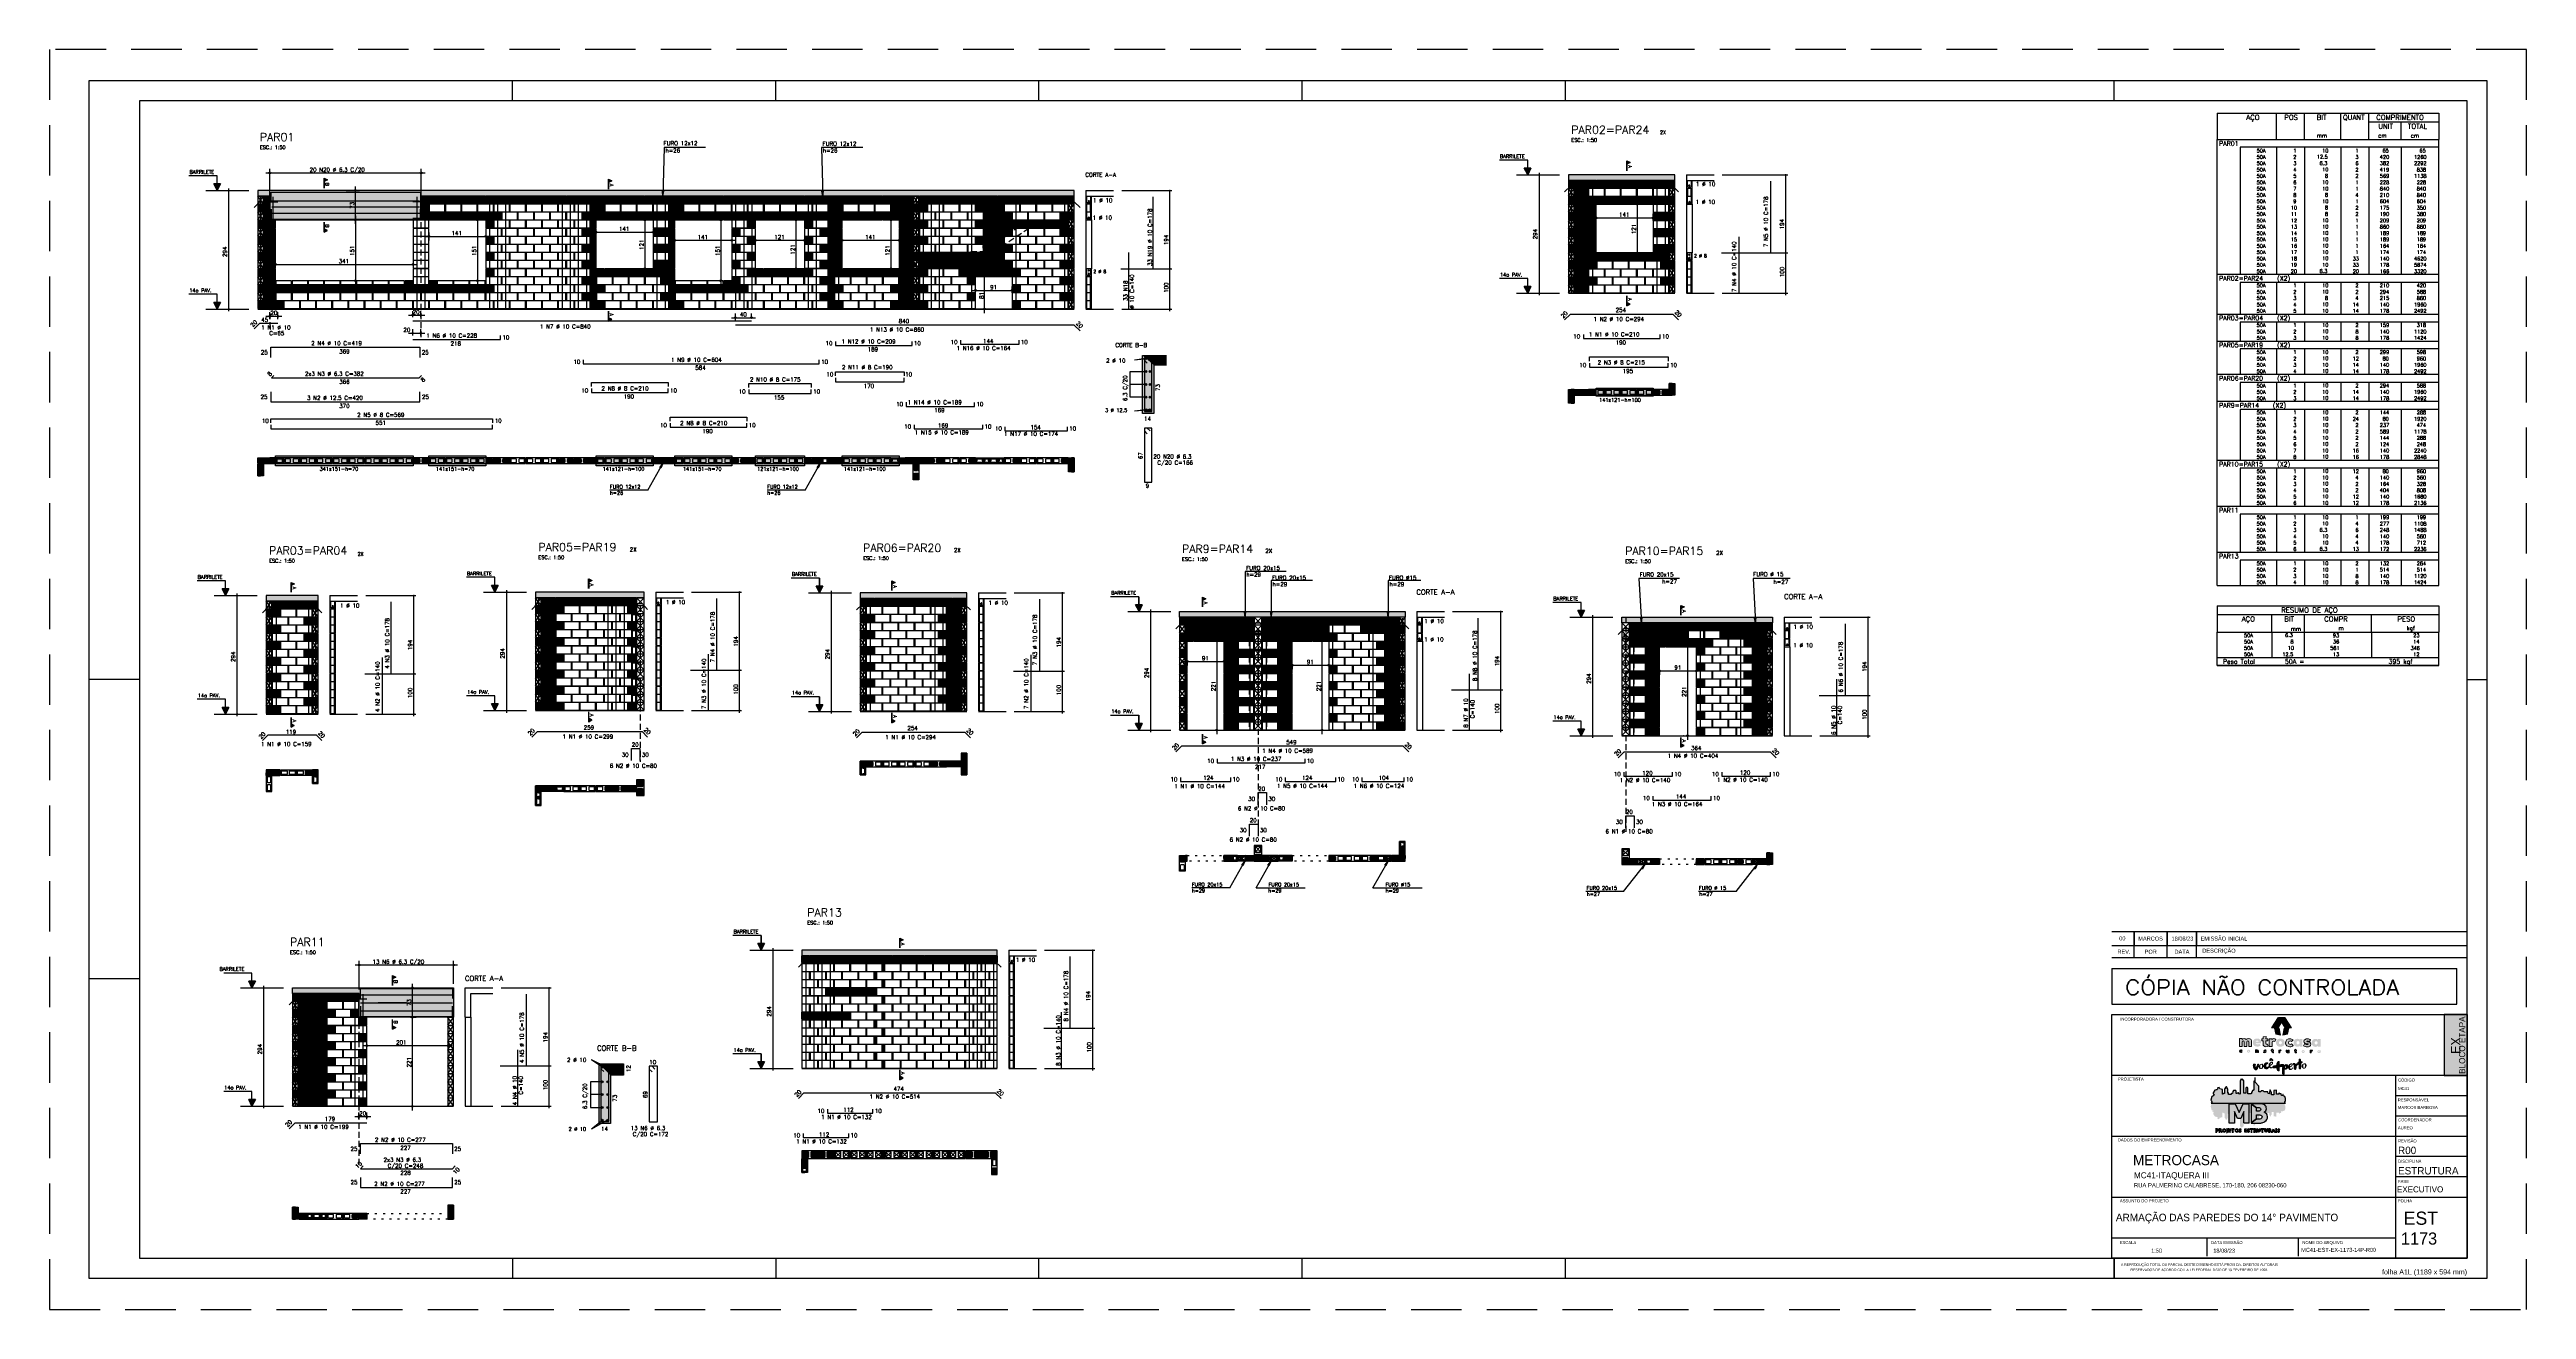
# Model space of a CAD drawing. Extents: x -1 to 122, y -1 to 61.
import ezdxf
from ezdxf.enums import TextEntityAlignment as Align

# ---------------------------------------------------------------- set-up
doc = ezdxf.new("R2010")
doc.units = 0
doc.header["$MEASUREMENT"] = 0
for name, pattern in [('CENTER', [2, 1.25, -0.25, 0.25, -0.25]), ('ESTILO_TQS_0001', [0.45, 0.3, -0.15]), ('ESTILO_TQS_0002', [0.4, 0.1, -0.3]), ('HIDDEN', [0.375, 0.25, -0.125])]:
    doc.linetypes.add(name, pattern=pattern)
doc.layers.get('0').update_dxf_attribs({"linetype": 'CONTINUOUS'})
doc.layers.get('Defpoints').update_dxf_attribs({"linetype": 'CONTINUOUS'})
for name, color, linetype in [('33', 7, 'CONTINUOUS'), ('_ARQUIVO', 7, 'CONTINUOUS'), ('ARQ-MAR', 2, 'CONTINUOUS'), ('ARQ_CAR', 7, 'CONTINUOUS'), ('ARQ_CAR-TXT', 7, 'CONTINUOUS'), ('ARQ_FOLHA', 7, 'CONTINUOUS'), ('ARQ_TXT-2', 2, 'CONTINUOUS'), ('ARQ_TXT-4', 4, 'CONTINUOUS'), ('ARQ_VISTA 0', 251, 'CONTINUOUS'), ('H7', 1, 'CONTINUOUS'), ('Layer 1', 7, 'CONTINUOUS'), ('PENA_01', 1, 'CONTINUOUS'), ('PENA_02', 2, 'CONTINUOUS'), ('PENA_03', 3, 'CONTINUOUS'), ('PENA_04', 4, 'CONTINUOUS'), ('PENA_05', 5, 'CONTINUOUS'), ('PENA_06', 6, 'CONTINUOUS'), ('PENA_09', 254, 'CONTINUOUS'), ('PENA_10', 253, 'CONTINUOUS'), ('PENA_11', 252, 'CONTINUOUS'), ('PENA_19', 240, 'CONTINUOUS'), ('PENA_21', 100, 'CONTINUOUS'), ('PENA_23', 50, 'CONTINUOUS'), ('PENA_25', 210, 'CONTINUOUS'), ('PENA_27', 21, 'CONTINUOUS'), ('PENA_28', 135, 'CONTINUOUS'), ('PSG-NV1-HTC-251', 251, 'CONTINUOUS'), ('PSG-NV2-FLH-SELO', 1, 'CONTINUOUS'), ('ver', 20, 'CONTINUOUS')]:
    doc.layers.add(name, color=color, linetype=linetype)
doc.styles.add('01-MILLEU', font='GOTHIC.TTF')
doc.styles.add('CARIMBO', font='romans.shx', dxfattribs={"height": 30})
doc.styles.add('R300', font='SIMPLEX.SHX', dxfattribs={"width": 1.1, "height": 5.5})
doc.styles.get("Standard").update_dxf_attribs({"font": 'ROMANS.SHX'})
doc.styles.add('TQS_ARIAL', font='arial.ttf')

# ---------------------------------------------------------------- blocks, each defined once
blk = doc.blocks.new('FOLHA A1+1 - 1102 X 594')
at = {"layer": 'ARQ_FOLHA', "color": 1}
for p, q in [((-979, 584), (-979, 594)), ((-848.5, 584), (-848.5, 594)), ((-718, 584), (-718, 594)), ((-587.5, 584), (-587.5, 594)), ((-457, 584), (-457, 594)), ((-185, 584), (-185, 594)), ((-1164, 297), (-1189, 297)), ((-10, 297), (0, 297)), ((-1164, 148.5), (-1189, 148.5)), ((-979, 10), (-979, 0)), ((-848.5, 10), (-848.5, 0)), ((-718, 0), (-718, 10)), ((-587.5, 0), (-587.5, 10)), ((-457, 0), (-457, 10)), ((-185, 10), (-185, 0.5)), ((-185, 0.5), (-185, 10)), ((-185, 9.5), (-185, 0)), ((-185, 9.5), (-185, 0)), ((-185, 0), (-185, 9.5))]:
    blk.add_line(p, q, dxfattribs=at)
for points in [[(-1189, 0), (0, 0), (0, 594), (-1189, 594)], [(-1164, 10), (-10, 10), (-10, 584), (-1164, 584)]]:
    blk.add_lwpolyline(points, close=True, dxfattribs=at)
at = {"layer": 'Defpoints', "color": 8, "linetype": 'HIDDEN', "ltscale": 100}
blk.add_lwpolyline([(-1208.5, 609.5), (-1208.5, -15.5), (19.5, -15.5), (19.5, 609.5)], close=True, dxfattribs=at)
at = {"layer": 'ARQ_FOLHA', "insert": (-10, 4.4), "char_height": 2.5, "width": 84.157, "attachment_point": 3, "style": 'TQS_ARIAL'}
blk.add_mtext('\\pxt3;folha A1L (1189 x 594 mm)', dxfattribs=at)
at = {"layer": 'PSG-NV1-HTC-251', "insert": (-185, 10), "char_height": 1.25, "width": 84.605, "attachment_point": 1, "line_spacing_factor": 1.25, "style": 'CARIMBO'}
blk.add_mtext('\\pxqc;{\\fArial Narrow|b0|i0|c0|p34;\\PA REPRODUÇÃO TOTAL OU PARCIAL DESTE DESENHO ESTÁ PROIBIDA. DIREITOS AUTORAIS \\PRESERVADOS DE ACORDO COM A LEI FEDERAL 9.610 DE 19 FEVEREIRO DE 1998.}', dxfattribs=at)
blk = doc.blocks.new('*U5')
at = {"layer": 'ARQ_CAR-TXT', "true_color": 0x58ba48}
h = blk.add_hatch(color=85, dxfattribs=at)
h.dxf.hatch_style = 1
h.paths.add_polyline_path([(-11.3, 0), (0, 0), (0, 30), (-11.3, 30)])
at = {"layer": 'ARQ_CAR', "color": 5}
blk.add_lwpolyline([(-11.3, 0), (0, 0), (0, 30), (-11.3, 30)], close=True, dxfattribs=at)
at = {"layer": 'ARQ_CAR-TXT', "color": 4, "style": '01-MILLEU'}
blk.add_text('EX', height=4.61, rotation=90, dxfattribs=at).set_placement((-3.3, 10.6))
at = {"layer": 'ARQ_TXT-2', "style": '01-MILLEU'}
blk.add_text('EXECUTIVO', height=2.95, dxfattribs=at).set_placement((-34.5, -57.6))
blk = doc.blocks.new('METROCASA')
at = {"layer": 'Layer 1', "true_color": 0xed1c24}
h = blk.add_hatch(color=240, dxfattribs=at)
h.dxf.hatch_style = 2
h.paths.add_polyline_path([(-1.29, 0.86), (-1.02, -0.59), (0.13, -0.85), (-0.13, 0.85)])
h.paths.add_polyline_path([(2.84, 0.94), (1.22, 3.51), (-0.37, 3.52), (1.27, 0.94)])
h.paths.add_polyline_path([(-2.08, 0.96), (-0.44, 0.95), (0.36, 2.19), (-0.45, 3.48)])
h.paths.add_polyline_path([(0.77, -0.85), (1.92, -0.6), (2.21, 0.84), (1.05, 0.84)])
at = {"layer": 'Layer 1', "true_color": 0x404041}
h = blk.add_hatch(color=250, dxfattribs=at)
h.dxf.hatch_style = 2
edge = h.paths.add_edge_path()
edge.add_spline(control_points=[(-3.66, -4.74), (-3.71, -4.74), (-3.72, -4.72), (-3.72, -4.71), (-3.72, -4.68), (-3.69, -4.68), (-3.66, -4.68), (-3.6, -4.68), (-3.52, -4.7), (-3.48, -4.72), (-3.48, -4.72), (-3.38, -4.57), (-3.38, -4.57), (-3.44, -4.52), (-3.54, -4.48), (-3.65, -4.48), (-3.81, -4.48), (-3.97, -4.54), (-3.97, -4.71), (-3.97, -4.87), (-3.81, -4.92), (-3.68, -4.93), (-3.63, -4.93), (-3.61, -4.94), (-3.61, -4.97), (-3.61, -4.99), (-3.63, -5), (-3.68, -5), (-3.73, -5), (-3.81, -4.99), (-3.92, -4.92), (-3.92, -4.92), (-4, -5.11), (-4, -5.11), (-3.92, -5.16), (-3.79, -5.2), (-3.67, -5.2), (-3.51, -5.2), (-3.36, -5.14), (-3.35, -4.97), (-3.35, -4.79), (-3.52, -4.75), (-3.66, -4.74)], knot_values=[0, 0, 0, 0, 1, 1, 1, 2, 2, 2, 3, 3, 3, 4, 4, 4, 5, 5, 5, 6, 6, 6, 7, 7, 7, 8, 8, 8, 9, 9, 9, 10, 10, 10, 11, 11, 11, 12, 12, 12, 13, 13, 13, 14, 14, 14, 14], degree=3, periodic=0)
edge = h.paths.add_edge_path()
edge.add_spline(control_points=[(-5.55, -4.47), (-5.62, -4.47), (-5.7, -4.5), (-5.76, -4.56), (-5.76, -4.56), (-5.77, -4.49), (-5.77, -4.49), (-5.77, -4.49), (-6, -4.49), (-6, -4.49), (-6, -4.49), (-6, -5.17), (-6, -5.17), (-6, -5.17), (-5.75, -5.17), (-5.75, -5.17), (-5.75, -5.17), (-5.75, -4.81), (-5.75, -4.81), (-5.75, -4.72), (-5.69, -4.68), (-5.63, -4.68), (-5.58, -4.68), (-5.54, -4.71), (-5.54, -4.79), (-5.54, -4.79), (-5.54, -5.17), (-5.54, -5.17), (-5.54, -5.17), (-5.29, -5.17), (-5.29, -5.17), (-5.29, -5.17), (-5.28, -4.79), (-5.28, -4.79), (-5.28, -4.55), (-5.4, -4.48), (-5.55, -4.47)], knot_values=[0, 0, 0, 0, 1, 1, 1, 2, 2, 2, 3, 3, 3, 4, 4, 4, 5, 5, 5, 6, 6, 6, 7, 7, 7, 8, 8, 8, 9, 9, 9, 10, 10, 10, 11, 11, 11, 12, 12, 12, 12], degree=3, periodic=0)
edge = h.paths.add_edge_path()
edge.add_spline(control_points=[(-7.69, -4.46), (-7.89, -4.46), (-8.08, -4.57), (-8.08, -4.82), (-8.08, -5.06), (-7.89, -5.17), (-7.69, -5.17), (-7.5, -5.18), (-7.3, -5.07), (-7.3, -4.82), (-7.3, -4.57), (-7.49, -4.47), (-7.69, -4.46)], knot_values=[0, 0, 0, 0, 1, 1, 1, 2, 2, 2, 3, 3, 3, 4, 4, 4, 4], degree=3, periodic=0)
edge = h.paths.add_edge_path()
edge.add_spline(control_points=[(-7.69, -4.97), (-7.78, -4.97), (-7.83, -4.9), (-7.83, -4.82), (-7.83, -4.74), (-7.78, -4.67), (-7.69, -4.67), (-7.6, -4.67), (-7.55, -4.74), (-7.55, -4.82), (-7.55, -4.9), (-7.61, -4.97), (-7.69, -4.97)], knot_values=[0, 0, 0, 0, 1, 1, 1, 2, 2, 2, 3, 3, 3, 4, 4, 4, 4], degree=3, periodic=0)
edge = h.paths.add_edge_path()
edge.add_spline(control_points=[(-9.57, -4.95), (-9.67, -4.95), (-9.72, -4.88), (-9.72, -4.81), (-9.72, -4.73), (-9.67, -4.66), (-9.57, -4.66), (-9.53, -4.66), (-9.49, -4.67), (-9.46, -4.71), (-9.46, -4.71), (-9.32, -4.56), (-9.32, -4.56), (-9.39, -4.49), (-9.49, -4.45), (-9.59, -4.45), (-9.78, -4.45), (-9.97, -4.56), (-9.97, -4.81), (-9.97, -5.06), (-9.78, -5.16), (-9.59, -5.16), (-9.48, -5.16), (-9.39, -5.12), (-9.3, -5.05), (-9.3, -5.05), (-9.45, -4.9), (-9.45, -4.9), (-9.48, -4.93), (-9.53, -4.95), (-9.57, -4.95)], knot_values=[0, 0, 0, 0, 1, 1, 1, 2, 2, 2, 3, 3, 3, 4, 4, 4, 5, 5, 5, 6, 6, 6, 7, 7, 7, 8, 8, 8, 9, 9, 9, 10, 10, 10, 10], degree=3, periodic=0)
edge = h.paths.add_edge_path()
edge.add_spline(control_points=[(-1.68, -5), (-1.72, -5), (-1.74, -4.98), (-1.74, -4.93), (-1.74, -4.93), (-1.74, -4.71), (-1.74, -4.71), (-1.74, -4.71), (-1.59, -4.71), (-1.59, -4.71), (-1.59, -4.71), (-1.59, -4.52), (-1.59, -4.52), (-1.59, -4.52), (-1.74, -4.52), (-1.74, -4.52), (-1.74, -4.52), (-1.74, -4.32), (-1.74, -4.32), (-1.74, -4.32), (-1.99, -4.34), (-1.99, -4.34), (-1.99, -4.34), (-1.99, -4.51), (-1.99, -4.51), (-1.99, -4.51), (-2.1, -4.51), (-2.1, -4.51), (-2.1, -4.51), (-2.1, -4.71), (-2.1, -4.71), (-2.1, -4.71), (-1.99, -4.71), (-1.99, -4.71), (-1.99, -4.71), (-1.99, -4.93), (-1.99, -4.93), (-2, -5.14), (-1.88, -5.21), (-1.74, -5.21), (-1.67, -5.21), (-1.61, -5.19), (-1.55, -5.16), (-1.55, -5.16), (-1.6, -4.97), (-1.6, -4.97), (-1.62, -4.99), (-1.65, -5), (-1.68, -5)], knot_values=[0, 0, 0, 0, 1, 1, 1, 2, 2, 2, 3, 3, 3, 4, 4, 4, 5, 5, 5, 6, 6, 6, 7, 7, 7, 8, 8, 8, 9, 9, 9, 10, 10, 10, 11, 11, 11, 12, 12, 12, 13, 13, 13, 14, 14, 14, 15, 15, 15, 16, 16, 16, 16], degree=3, periodic=0)
edge = h.paths.add_edge_path()
edge.add_spline(control_points=[(9.78, -4.57), (9.78, -4.57), (9.77, -4.65), (9.77, -4.65), (9.73, -4.59), (9.66, -4.56), (9.57, -4.56), (9.37, -4.56), (9.24, -4.71), (9.24, -4.91), (9.24, -5.11), (9.35, -5.25), (9.55, -5.26), (9.62, -5.27), (9.71, -5.24), (9.77, -5.18), (9.77, -5.18), (9.78, -5.25), (9.78, -5.25), (9.78, -5.25), (10.01, -5.25), (10.01, -5.25), (10.01, -5.25), (10.02, -4.57), (10.02, -4.57), (10.02, -4.57), (9.78, -4.57), (9.78, -4.57)], knot_values=[0, 0, 0, 0, 1, 1, 1, 2, 2, 2, 3, 3, 3, 4, 4, 4, 5, 5, 5, 6, 6, 6, 7, 7, 7, 8, 8, 8, 9, 9, 9, 9], degree=3, periodic=0)
edge = h.paths.add_edge_path()
edge.add_spline(control_points=[(9.62, -5.06), (9.55, -5.06), (9.49, -5), (9.49, -4.91), (9.49, -4.82), (9.55, -4.76), (9.62, -4.76), (9.71, -4.76), (9.76, -4.82), (9.76, -4.91), (9.76, -4.99), (9.71, -5.06), (9.62, -5.06)], knot_values=[0, 0, 0, 0, 1, 1, 1, 2, 2, 2, 3, 3, 3, 4, 4, 4, 4], degree=3, periodic=0)
edge = h.paths.add_edge_path()
edge.add_spline(control_points=[(7.69, -4.64), (7.69, -4.64), (7.68, -4.56), (7.68, -4.56), (7.68, -4.56), (7.45, -4.56), (7.45, -4.56), (7.45, -4.56), (7.45, -5.24), (7.45, -5.24), (7.45, -5.24), (7.7, -5.24), (7.7, -5.24), (7.7, -5.24), (7.7, -4.89), (7.7, -4.89), (7.7, -4.8), (7.76, -4.76), (7.82, -4.76), (7.86, -4.76), (7.89, -4.77), (7.93, -4.8), (7.93, -4.8), (8.04, -4.62), (8.04, -4.62), (7.99, -4.57), (7.93, -4.55), (7.86, -4.55), (7.79, -4.55), (7.73, -4.57), (7.69, -4.64)], knot_values=[0, 0, 0, 0, 1, 1, 1, 2, 2, 2, 3, 3, 3, 4, 4, 4, 5, 5, 5, 6, 6, 6, 7, 7, 7, 8, 8, 8, 9, 9, 9, 10, 10, 10, 10], degree=3, periodic=0)
edge = h.paths.add_edge_path()
edge.add_spline(control_points=[(5.76, -4.54), (5.56, -4.54), (5.37, -4.64), (5.37, -4.89), (5.37, -5.14), (5.56, -5.24), (5.75, -5.25), (5.95, -5.25), (6.14, -5.14), (6.14, -4.89), (6.15, -4.65), (5.96, -4.54), (5.76, -4.54)], knot_values=[0, 0, 0, 0, 1, 1, 1, 2, 2, 2, 3, 3, 3, 4, 4, 4, 4], degree=3, periodic=0)
edge = h.paths.add_edge_path()
edge.add_spline(control_points=[(5.76, -5.04), (5.67, -5.04), (5.62, -4.97), (5.62, -4.89), (5.62, -4.81), (5.67, -4.74), (5.76, -4.74), (5.85, -4.74), (5.9, -4.81), (5.9, -4.89), (5.9, -4.97), (5.84, -5.04), (5.76, -5.04)], knot_values=[0, 0, 0, 0, 1, 1, 1, 2, 2, 2, 3, 3, 3, 4, 4, 4, 4], degree=3, periodic=0)
edge = h.paths.add_edge_path()
edge.add_spline(control_points=[(4, -5.03), (3.96, -5.03), (3.94, -5.01), (3.93, -4.96), (3.93, -4.96), (3.94, -4.74), (3.94, -4.74), (3.94, -4.74), (4.09, -4.74), (4.09, -4.74), (4.09, -4.74), (4.09, -4.55), (4.09, -4.55), (4.09, -4.55), (3.94, -4.55), (3.94, -4.55), (3.94, -4.55), (3.94, -4.35), (3.94, -4.35), (3.94, -4.35), (3.69, -4.38), (3.69, -4.38), (3.69, -4.38), (3.69, -4.54), (3.69, -4.54), (3.69, -4.54), (3.58, -4.54), (3.58, -4.54), (3.58, -4.54), (3.58, -4.74), (3.58, -4.74), (3.58, -4.74), (3.69, -4.74), (3.69, -4.74), (3.69, -4.74), (3.68, -4.96), (3.68, -4.96), (3.68, -5.17), (3.8, -5.24), (3.93, -5.24), (4, -5.24), (4.07, -5.22), (4.13, -5.19), (4.13, -5.19), (4.08, -5), (4.08, -5), (4.05, -5.02), (4.03, -5.03), (4, -5.03)], knot_values=[0, 0, 0, 0, 1, 1, 1, 2, 2, 2, 3, 3, 3, 4, 4, 4, 5, 5, 5, 6, 6, 6, 7, 7, 7, 8, 8, 8, 9, 9, 9, 10, 10, 10, 11, 11, 11, 12, 12, 12, 13, 13, 13, 14, 14, 14, 15, 15, 15, 16, 16, 16, 16], degree=3, periodic=0)
edge = h.paths.add_edge_path()
edge.add_spline(control_points=[(2.03, -4.89), (2.03, -4.98), (1.97, -5.02), (1.91, -5.02), (1.87, -5.02), (1.82, -4.99), (1.82, -4.9), (1.82, -4.9), (1.82, -4.53), (1.82, -4.53), (1.82, -4.53), (1.57, -4.53), (1.57, -4.53), (1.57, -4.53), (1.57, -4.9), (1.57, -4.9), (1.57, -5.15), (1.69, -5.22), (1.83, -5.22), (1.9, -5.23), (1.99, -5.2), (2.05, -5.14), (2.05, -5.14), (2.06, -5.21), (2.06, -5.21), (2.06, -5.21), (2.28, -5.21), (2.28, -5.21), (2.28, -5.21), (2.28, -4.53), (2.28, -4.53), (2.28, -4.53), (2.03, -4.53), (2.03, -4.53), (2.03, -4.53), (2.03, -4.89), (2.03, -4.89)], knot_values=[0, 0, 0, 0, 1, 1, 1, 2, 2, 2, 3, 3, 3, 4, 4, 4, 5, 5, 5, 6, 6, 6, 7, 7, 7, 8, 8, 8, 9, 9, 9, 10, 10, 10, 11, 11, 11, 12, 12, 12, 12], degree=3, periodic=0)
edge = h.paths.add_edge_path()
edge.add_spline(control_points=[(-0.02, -4.59), (-0.02, -4.59), (-0.04, -4.52), (-0.04, -4.52), (-0.04, -4.52), (-0.26, -4.52), (-0.26, -4.52), (-0.26, -4.52), (-0.27, -5.2), (-0.27, -5.2), (-0.27, -5.2), (-0.02, -5.2), (-0.02, -5.2), (-0.02, -5.2), (-0.01, -4.85), (-0.01, -4.85), (-0.01, -4.76), (0.04, -4.72), (0.1, -4.72), (0.15, -4.72), (0.18, -4.73), (0.22, -4.76), (0.22, -4.76), (0.32, -4.58), (0.32, -4.58), (0.28, -4.53), (0.21, -4.51), (0.14, -4.5), (0.08, -4.5), (0.01, -4.53), (-0.02, -4.59)], knot_values=[0, 0, 0, 0, 1, 1, 1, 2, 2, 2, 3, 3, 3, 4, 4, 4, 5, 5, 5, 6, 6, 6, 7, 7, 7, 8, 8, 8, 9, 9, 9, 10, 10, 10, 10], degree=3, periodic=0)
at = {"layer": 'Layer 1', "true_color": 0xed1c24}
h = blk.add_hatch(color=240, dxfattribs=at)
h.dxf.hatch_style = 2
edge = h.paths.add_edge_path()
edge.add_spline(control_points=[(-1.94, -1.96), (-1.94, -1.96), (-1.98, -1.76), (-1.98, -1.76), (-1.98, -1.76), (-2.62, -1.75), (-2.62, -1.75), (-2.62, -1.75), (-2.63, -3.66), (-2.63, -3.66), (-2.63, -3.66), (-1.92, -3.66), (-1.92, -3.66), (-1.92, -3.66), (-1.91, -2.67), (-1.91, -2.67), (-1.91, -2.42), (-1.76, -2.31), (-1.58, -2.31), (-1.46, -2.31), (-1.38, -2.34), (-1.26, -2.43), (-1.26, -2.43), (-0.98, -1.92), (-0.98, -1.92), (-1.1, -1.79), (-1.28, -1.71), (-1.48, -1.71), (-1.66, -1.71), (-1.84, -1.79), (-1.94, -1.96)], knot_values=[0, 0, 0, 0, 1, 1, 1, 2, 2, 2, 3, 3, 3, 4, 4, 4, 5, 5, 5, 6, 6, 6, 7, 7, 7, 8, 8, 8, 9, 9, 9, 10, 10, 10, 10], degree=3, periodic=0)
edge = h.paths.add_edge_path()
edge.add_spline(control_points=[(-5.6, -1.69), (-6.11, -1.69), (-6.66, -1.99), (-6.66, -2.69), (-6.67, -3.38), (-6.16, -3.68), (-5.56, -3.68), (-5.23, -3.68), (-4.92, -3.58), (-4.69, -3.37), (-4.69, -3.37), (-5.04, -2.98), (-5.04, -2.98), (-5.16, -3.07), (-5.32, -3.13), (-5.53, -3.13), (-5.68, -3.13), (-5.9, -3.06), (-5.95, -2.89), (-5.95, -2.89), (-4.62, -2.89), (-4.62, -2.89), (-4.45, -2.14), (-4.92, -1.69), (-5.6, -1.69)], knot_values=[0, 0, 0, 0, 1, 1, 1, 2, 2, 2, 3, 3, 3, 4, 4, 4, 5, 5, 5, 6, 6, 6, 7, 7, 7, 8, 8, 8, 8], degree=3, periodic=0)
edge = h.paths.add_edge_path()
edge.add_spline(control_points=[(-5.94, -2.43), (-5.89, -2.12), (-5.27, -2.13), (-5.25, -2.43), (-5.25, -2.43), (-5.94, -2.43), (-5.94, -2.43)], knot_values=[0, 0, 0, 0, 1, 1, 1, 2, 2, 2, 2], degree=3, periodic=0)
edge = h.paths.add_edge_path()
edge.add_spline(control_points=[(4.86, -2), (4.76, -1.84), (4.58, -1.75), (4.31, -1.75), (3.75, -1.74), (3.38, -2.17), (3.38, -2.74), (3.37, -3.29), (3.68, -3.69), (4.24, -3.73), (4.45, -3.74), (4.71, -3.67), (4.87, -3.49), (4.87, -3.49), (4.9, -3.7), (4.9, -3.7), (4.9, -3.7), (5.56, -3.7), (5.56, -3.7), (5.56, -3.7), (5.57, -1.8), (5.57, -1.8), (5.57, -1.8), (4.9, -1.79), (4.9, -1.79), (4.9, -1.79), (4.86, -2), (4.86, -2)], knot_values=[0, 0, 0, 0, 1, 1, 1, 2, 2, 2, 3, 3, 3, 4, 4, 4, 5, 5, 5, 6, 6, 6, 7, 7, 7, 8, 8, 8, 9, 9, 9, 9], degree=3, periodic=0)
edge = h.paths.add_edge_path()
edge.add_spline(control_points=[(4.46, -3.16), (4.25, -3.16), (4.08, -3.01), (4.08, -2.74), (4.08, -2.47), (4.25, -2.32), (4.47, -2.32), (4.72, -2.32), (4.86, -2.49), (4.86, -2.74), (4.86, -2.97), (4.7, -3.16), (4.46, -3.16)], knot_values=[0, 0, 0, 0, 1, 1, 1, 2, 2, 2, 3, 3, 3, 4, 4, 4, 4], degree=3, periodic=0)
edge = h.paths.add_edge_path()
edge.add_spline(control_points=[(-7.68, -1.68), (-7.94, -1.68), (-8.15, -1.76), (-8.31, -1.95), (-8.4, -1.77), (-8.59, -1.69), (-8.78, -1.68), (-8.98, -1.68), (-9.19, -1.76), (-9.31, -1.92), (-9.31, -1.92), (-9.36, -1.72), (-9.36, -1.72), (-9.36, -1.72), (-9.95, -1.71), (-9.95, -1.71), (-9.95, -1.71), (-9.96, -3.62), (-9.96, -3.62), (-9.96, -3.62), (-9.26, -3.62), (-9.26, -3.62), (-9.26, -3.62), (-9.25, -2.58), (-9.25, -2.58), (-9.25, -2.37), (-9.12, -2.27), (-9, -2.27), (-8.87, -2.27), (-8.8, -2.35), (-8.8, -2.57), (-8.8, -2.57), (-8.81, -3.62), (-8.81, -3.62), (-8.81, -3.62), (-8.11, -3.63), (-8.11, -3.63), (-8.11, -3.63), (-8.1, -2.58), (-8.1, -2.58), (-8.1, -2.37), (-7.98, -2.29), (-7.86, -2.29), (-7.75, -2.29), (-7.66, -2.37), (-7.66, -2.57), (-7.66, -2.57), (-7.67, -3.63), (-7.67, -3.63), (-7.67, -3.63), (-6.96, -3.63), (-6.96, -3.63), (-6.96, -3.63), (-6.95, -2.57), (-6.95, -2.57), (-6.95, -1.94), (-7.26, -1.68), (-7.68, -1.68)], knot_values=[0, 0, 0, 0, 1, 1, 1, 2, 2, 2, 3, 3, 3, 4, 4, 4, 5, 5, 5, 6, 6, 6, 7, 7, 7, 8, 8, 8, 9, 9, 9, 10, 10, 10, 11, 11, 11, 12, 12, 12, 13, 13, 13, 14, 14, 14, 15, 15, 15, 16, 16, 16, 17, 17, 17, 18, 18, 18, 19, 19, 19, 19], degree=3, periodic=0)
edge = h.paths.add_edge_path()
edge.add_spline(control_points=[(-3.23, -3.11), (-3.34, -3.11), (-3.41, -3.06), (-3.42, -2.93), (-3.42, -2.93), (-3.41, -2.3), (-3.41, -2.3), (-3.41, -2.3), (-2.98, -2.3), (-2.98, -2.3), (-2.98, -2.3), (-2.98, -1.76), (-2.98, -1.76), (-2.98, -1.76), (-3.41, -1.76), (-3.41, -1.76), (-3.41, -1.76), (-3.4, -1.21), (-3.4, -1.21), (-3.4, -1.21), (-4.11, -1.28), (-4.11, -1.28), (-4.11, -1.28), (-4.11, -1.76), (-4.11, -1.76), (-4.11, -1.76), (-4.42, -1.75), (-4.42, -1.75), (-4.42, -1.75), (-4.42, -2.3), (-4.42, -2.3), (-4.42, -2.3), (-4.11, -2.3), (-4.11, -2.3), (-4.11, -2.3), (-4.12, -2.92), (-4.12, -2.92), (-4.13, -3.52), (-3.79, -3.69), (-3.42, -3.7), (-3.22, -3.7), (-3.03, -3.66), (-2.87, -3.57), (-2.87, -3.57), (-3.02, -3.05), (-3.02, -3.05), (-3.08, -3.09), (-3.16, -3.11), (-3.23, -3.11)], knot_values=[0, 0, 0, 0, 1, 1, 1, 2, 2, 2, 3, 3, 3, 4, 4, 4, 5, 5, 5, 6, 6, 6, 7, 7, 7, 8, 8, 8, 9, 9, 9, 10, 10, 10, 11, 11, 11, 12, 12, 12, 13, 13, 13, 14, 14, 14, 15, 15, 15, 16, 16, 16, 16], degree=3, periodic=0)
edge = h.paths.add_edge_path()
edge.add_spline(control_points=[(2.53, -3.13), (2.26, -3.13), (2.12, -2.94), (2.12, -2.74), (2.12, -2.5), (2.27, -2.3), (2.54, -2.3), (2.66, -2.3), (2.77, -2.35), (2.86, -2.44), (2.86, -2.44), (3.24, -2.04), (3.24, -2.04), (3.04, -1.84), (2.77, -1.74), (2.5, -1.74), (1.96, -1.73), (1.43, -2.04), (1.42, -2.73), (1.42, -3.44), (1.94, -3.72), (2.5, -3.72), (2.78, -3.72), (3.06, -3.6), (3.28, -3.4), (3.28, -3.4), (2.88, -2.98), (2.88, -2.98), (2.79, -3.08), (2.66, -3.13), (2.53, -3.13)], knot_values=[0, 0, 0, 0, 1, 1, 1, 2, 2, 2, 3, 3, 3, 4, 4, 4, 5, 5, 5, 6, 6, 6, 7, 7, 7, 8, 8, 8, 9, 9, 9, 10, 10, 10, 10], degree=3, periodic=0)
edge = h.paths.add_edge_path()
edge.add_spline(control_points=[(9.37, -1.82), (9.37, -1.82), (9.33, -2.02), (9.33, -2.02), (9.23, -1.87), (9.04, -1.77), (8.77, -1.77), (8.22, -1.77), (7.85, -2.2), (7.84, -2.76), (7.84, -3.31), (8.15, -3.71), (8.71, -3.75), (8.92, -3.76), (9.17, -3.7), (9.34, -3.51), (9.34, -3.51), (9.37, -3.72), (9.37, -3.72), (9.37, -3.72), (10.02, -3.72), (10.02, -3.72), (10.02, -3.72), (10.03, -1.82), (10.03, -1.82), (10.03, -1.82), (9.37, -1.82), (9.37, -1.82)], knot_values=[0, 0, 0, 0, 1, 1, 1, 2, 2, 2, 3, 3, 3, 4, 4, 4, 5, 5, 5, 6, 6, 6, 7, 7, 7, 8, 8, 8, 9, 9, 9, 9], degree=3, periodic=0)
edge = h.paths.add_edge_path()
edge.add_spline(control_points=[(8.93, -3.18), (8.71, -3.18), (8.55, -3.03), (8.55, -2.76), (8.55, -2.5), (8.72, -2.34), (8.93, -2.35), (9.18, -2.35), (9.32, -2.51), (9.32, -2.77), (9.32, -2.99), (9.17, -3.18), (8.93, -3.18)], knot_values=[0, 0, 0, 0, 1, 1, 1, 2, 2, 2, 3, 3, 3, 4, 4, 4, 4], degree=3, periodic=0)
edge = h.paths.add_edge_path()
edge.add_spline(control_points=[(6.78, -2.48), (6.66, -2.48), (6.63, -2.42), (6.63, -2.39), (6.63, -2.32), (6.7, -2.29), (6.8, -2.3), (6.96, -2.29), (7.18, -2.35), (7.28, -2.41), (7.28, -2.41), (7.58, -1.99), (7.58, -1.99), (7.4, -1.85), (7.12, -1.76), (6.81, -1.76), (6.36, -1.75), (5.93, -1.92), (5.93, -2.38), (5.92, -2.84), (6.37, -2.99), (6.74, -3), (6.88, -3.02), (6.94, -3.05), (6.94, -3.11), (6.94, -3.17), (6.87, -3.2), (6.75, -3.2), (6.59, -3.19), (6.36, -3.18), (6.07, -2.98), (6.07, -2.98), (5.84, -3.5), (5.84, -3.5), (6.05, -3.66), (6.43, -3.75), (6.76, -3.76), (7.22, -3.76), (7.65, -3.58), (7.65, -3.11), (7.65, -2.61), (7.17, -2.49), (6.78, -2.48)], knot_values=[0, 0, 0, 0, 1, 1, 1, 2, 2, 2, 3, 3, 3, 4, 4, 4, 5, 5, 5, 6, 6, 6, 7, 7, 7, 8, 8, 8, 9, 9, 9, 10, 10, 10, 11, 11, 11, 12, 12, 12, 13, 13, 13, 14, 14, 14, 14], degree=3, periodic=0)
edge = h.paths.add_edge_path()
edge.add_spline(control_points=[(0.13, -1.72), (-0.42, -1.72), (-0.95, -2.01), (-0.96, -2.72), (-0.96, -3.41), (-0.42, -3.71), (0.12, -3.72), (0.66, -3.72), (1.21, -3.42), (1.22, -2.73), (1.22, -2.03), (0.7, -1.73), (0.13, -1.72)], knot_values=[0, 0, 0, 0, 1, 1, 1, 2, 2, 2, 3, 3, 3, 4, 4, 4, 4], degree=3, periodic=0)
edge = h.paths.add_edge_path()
edge.add_spline(control_points=[(0.13, -3.13), (-0.12, -3.13), (-0.27, -2.94), (-0.26, -2.72), (-0.26, -2.5), (-0.12, -2.3), (0.13, -2.31), (0.38, -2.31), (0.52, -2.5), (0.52, -2.72), (0.52, -2.96), (0.37, -3.14), (0.13, -3.13)], knot_values=[0, 0, 0, 0, 1, 1, 1, 2, 2, 2, 3, 3, 3, 4, 4, 4, 4], degree=3, periodic=0)
at = {"layer": 'Layer 1', "true_color": 0x404041}
h = blk.add_hatch(color=250, dxfattribs=at)
h.dxf.hatch_style = 2
edge = h.paths.add_edge_path()
edge.add_spline(control_points=[(-2.43, -7.17), (-2.4, -7.16), (-2.38, -7.15), (-2.36, -7.14), (-2.33, -7.13), (-2.31, -7.11), (-2.3, -7.09), (-2.28, -7.07), (-2.26, -7.04), (-2.24, -7.01), (-2.22, -6.98), (-2.2, -6.95), (-2.17, -6.92), (-2.15, -6.93), (-2.11, -6.95), (-2.08, -6.98), (-2.05, -7.01), (-2.01, -7.04), (-1.98, -7.06), (-1.94, -7.09), (-1.9, -7.11), (-1.87, -7.13), (-1.84, -7.14), (-1.81, -7.14), (-1.78, -7.12), (-1.75, -7.1), (-1.75, -7.07), (-1.76, -7.02), (-1.78, -6.98), (-1.8, -6.94), (-1.84, -6.89), (-1.87, -6.84), (-1.91, -6.8), (-1.96, -6.76), (-2, -6.72), (-2.04, -6.69), (-2.07, -6.68), (-2.11, -6.66), (-2.15, -6.65), (-2.18, -6.64), (-2.21, -6.64), (-2.24, -6.64), (-2.26, -6.65), (-2.29, -6.66), (-2.31, -6.68), (-2.33, -6.71), (-2.35, -6.73), (-2.36, -6.77), (-2.38, -6.82), (-2.4, -6.84), (-2.41, -6.87), (-2.43, -6.91), (-2.44, -6.95), (-2.46, -6.99), (-2.47, -7.03), (-2.48, -7.07), (-2.48, -7.11), (-2.48, -7.14), (-2.47, -7.16), (-2.46, -7.18), (-2.43, -7.17)], knot_values=[0, 0, 0, 0, 1, 1, 1, 2, 2, 2, 3, 3, 3, 4, 4, 4, 5, 5, 5, 6, 6, 6, 7, 7, 7, 8, 8, 8, 9, 9, 9, 10, 10, 10, 11, 11, 11, 12, 12, 12, 13, 13, 13, 14, 14, 14, 15, 15, 15, 16, 16, 16, 17, 17, 17, 18, 18, 18, 19, 19, 19, 20, 20, 20, 20], degree=3, periodic=0)
edge = h.paths.add_edge_path()
edge.add_spline(control_points=[(-5.26, -8.04), (-5.28, -8.03), (-5.33, -8.05), (-5.4, -8.1), (-5.49, -8.17), (-5.55, -8.25), (-5.6, -8.35), (-5.65, -8.45), (-5.69, -8.55), (-5.71, -8.65), (-5.74, -8.76), (-5.76, -8.85), (-5.77, -8.93), (-5.78, -9.02), (-5.8, -9.07), (-5.81, -9.1), (-5.83, -9.13), (-5.85, -9.12), (-5.88, -9.08), (-5.91, -9.04), (-5.94, -8.98), (-5.97, -8.89), (-6, -8.8), (-6.02, -8.7), (-6.04, -8.57), (-6.05, -8.44), (-6.05, -8.3), (-6.03, -8.14), (-6.03, -8.11), (-6.04, -8.08), (-6.06, -8.06), (-6.09, -8.03), (-6.12, -8.01), (-6.16, -8), (-6.2, -7.98), (-6.25, -7.98), (-6.3, -7.98), (-6.35, -7.99), (-6.4, -8), (-6.45, -8.03), (-6.48, -8.05), (-6.5, -8.08), (-6.52, -8.13), (-6.53, -8.18), (-6.53, -8.24), (-6.53, -8.31), (-6.53, -8.38), (-6.52, -8.45), (-6.5, -8.52), (-6.49, -8.6), (-6.47, -8.67), (-6.45, -8.74), (-6.43, -8.81), (-6.41, -8.87), (-6.39, -8.93), (-6.36, -8.98), (-6.34, -9.03), (-6.32, -9.05), (-6.29, -9.1), (-6.26, -9.14), (-6.23, -9.18), (-6.19, -9.23), (-6.16, -9.27), (-6.11, -9.3), (-6.07, -9.34), (-6.02, -9.36), (-5.96, -9.37), (-5.9, -9.38), (-5.83, -9.38), (-5.75, -9.35), (-5.71, -9.34), (-5.67, -9.31), (-5.63, -9.25), (-5.58, -9.19), (-5.54, -9.12), (-5.51, -9.05), (-5.47, -8.98), (-5.44, -8.9), (-5.41, -8.82), (-5.38, -8.74), (-5.36, -8.67), (-5.34, -8.61), (-5.32, -8.53), (-5.29, -8.44), (-5.27, -8.36), (-5.25, -8.27), (-5.23, -8.2), (-5.23, -8.15), (-5.22, -8.09), (-5.23, -8.06), (-5.26, -8.04)], knot_values=[0, 0, 0, 0, 1, 1, 1, 2, 2, 2, 3, 3, 3, 4, 4, 4, 5, 5, 5, 6, 6, 6, 7, 7, 7, 8, 8, 8, 9, 9, 9, 10, 10, 10, 11, 11, 11, 12, 12, 12, 13, 13, 13, 14, 14, 14, 15, 15, 15, 16, 16, 16, 17, 17, 17, 18, 18, 18, 19, 19, 19, 20, 20, 20, 21, 21, 21, 22, 22, 22, 23, 23, 23, 24, 24, 24, 25, 25, 25, 26, 26, 26, 27, 27, 27, 28, 28, 28, 29, 29, 29, 30, 30, 30, 30], degree=3, periodic=0)
edge = h.paths.add_edge_path()
edge.add_spline(control_points=[(-1.57, -8.39), (-1.57, -8.35), (-1.58, -8.33), (-1.6, -8.33), (-1.62, -8.34), (-1.64, -8.36), (-1.66, -8.39), (-1.68, -8.43), (-1.71, -8.47), (-1.75, -8.52), (-1.78, -8.56), (-1.82, -8.61), (-1.87, -8.65), (-1.92, -8.7), (-1.99, -8.73), (-2.07, -8.75), (-2.11, -8.76), (-2.14, -8.76), (-2.17, -8.75), (-2.19, -8.74), (-2.22, -8.73), (-2.24, -8.72), (-2.26, -8.7), (-2.27, -8.68), (-2.28, -8.66), (-2.3, -8.64), (-2.31, -8.61), (-2.31, -8.59), (-2.33, -8.53), (-2.34, -8.45), (-2.33, -8.37), (-2.27, -8.37), (-2.2, -8.36), (-2.14, -8.33), (-2.08, -8.31), (-2.02, -8.28), (-1.96, -8.23), (-1.89, -8.19), (-1.83, -8.12), (-1.77, -8.03), (-1.71, -7.95), (-1.68, -7.87), (-1.66, -7.8), (-1.65, -7.72), (-1.65, -7.65), (-1.67, -7.59), (-1.69, -7.53), (-1.72, -7.48), (-1.77, -7.45), (-1.81, -7.41), (-1.87, -7.39), (-1.93, -7.39), (-2, -7.4), (-2.06, -7.41), (-2.13, -7.43), (-2.2, -7.44), (-2.26, -7.47), (-2.32, -7.5), (-2.38, -7.53), (-2.44, -7.57), (-2.49, -7.62), (-2.54, -7.67), (-2.58, -7.72), (-2.62, -7.78), (-2.66, -7.87), (-2.7, -7.94), (-2.72, -8.02), (-2.74, -8.1), (-2.75, -8.16), (-2.76, -8.22), (-2.77, -8.29), (-2.77, -8.36), (-2.76, -8.42), (-2.75, -8.52), (-2.72, -8.62), (-2.68, -8.71), (-2.65, -8.78), (-2.6, -8.86), (-2.54, -8.92), (-2.47, -8.99), (-2.39, -9.03), (-2.28, -9.05), (-2.17, -9.07), (-2.07, -9.07), (-1.98, -9.04), (-1.9, -9.01), (-1.83, -8.97), (-1.78, -8.91), (-1.72, -8.86), (-1.68, -8.8), (-1.64, -8.73), (-1.61, -8.66), (-1.59, -8.6), (-1.58, -8.54), (-1.57, -8.48), (-1.56, -8.43), (-1.57, -8.39)], knot_values=[0, 0, 0, 0, 1, 1, 1, 2, 2, 2, 3, 3, 3, 4, 4, 4, 5, 5, 5, 6, 6, 6, 7, 7, 7, 8, 8, 8, 9, 9, 9, 10, 10, 10, 11, 11, 11, 12, 12, 12, 13, 13, 13, 14, 14, 14, 15, 15, 15, 16, 16, 16, 17, 17, 17, 18, 18, 18, 19, 19, 19, 20, 20, 20, 21, 21, 21, 22, 22, 22, 23, 23, 23, 24, 24, 24, 25, 25, 25, 26, 26, 26, 27, 27, 27, 28, 28, 28, 29, 29, 29, 30, 30, 30, 31, 31, 31, 32, 32, 32, 32], degree=3, periodic=0)
edge = h.paths.add_edge_path()
edge.add_spline(control_points=[(-2.31, -8.07), (-2.31, -8.04), (-2.3, -8.01), (-2.29, -7.98), (-2.27, -7.95), (-2.25, -7.9), (-2.23, -7.85), (-2.2, -7.81), (-2.17, -7.77), (-2.14, -7.75), (-2.1, -7.72), (-2.07, -7.7), (-2.03, -7.69), (-1.99, -7.67), (-1.95, -7.66), (-1.91, -7.65), (-1.9, -7.67), (-1.91, -7.7), (-1.91, -7.72), (-1.92, -7.75), (-1.93, -7.78), (-1.94, -7.81), (-1.95, -7.85), (-1.97, -7.89), (-2.01, -7.94), (-2.04, -7.99), (-2.07, -8.02), (-2.11, -8.05), (-2.15, -8.07), (-2.18, -8.09), (-2.21, -8.1), (-2.25, -8.11), (-2.29, -8.12), (-2.32, -8.13), (-2.32, -8.11), (-2.32, -8.09), (-2.31, -8.07)], knot_values=[0, 0, 0, 0, 1, 1, 1, 2, 2, 2, 3, 3, 3, 4, 4, 4, 5, 5, 5, 6, 6, 6, 7, 7, 7, 8, 8, 8, 9, 9, 9, 10, 10, 10, 11, 11, 11, 12, 12, 12, 12], degree=3, periodic=0)
edge = h.paths.add_edge_path()
edge.add_spline(control_points=[(-4.11, -8.09), (-4.16, -8), (-4.24, -7.93), (-4.34, -7.88), (-4.36, -7.87), (-4.38, -7.87), (-4.39, -7.87), (-4.4, -7.88), (-4.41, -7.89), (-4.43, -7.9), (-4.45, -7.92), (-4.48, -7.93), (-4.52, -7.95), (-4.57, -7.97), (-4.64, -7.99), (-4.74, -8), (-4.84, -8.02), (-4.93, -8.06), (-5, -8.14), (-5.07, -8.21), (-5.12, -8.29), (-5.15, -8.39), (-5.18, -8.48), (-5.2, -8.59), (-5.19, -8.69), (-5.18, -8.8), (-5.16, -8.89), (-5.11, -8.98), (-5.06, -9.06), (-5, -9.13), (-4.91, -9.18), (-4.82, -9.23), (-4.72, -9.25), (-4.59, -9.24), (-4.49, -9.22), (-4.4, -9.19), (-4.32, -9.13), (-4.24, -9.07), (-4.18, -9), (-4.12, -8.92), (-4.07, -8.84), (-4.03, -8.75), (-4.01, -8.65), (-3.99, -8.55), (-3.99, -8.45), (-4, -8.36), (-4.02, -8.26), (-4.05, -8.17), (-4.11, -8.09)], knot_values=[0, 0, 0, 0, 1, 1, 1, 2, 2, 2, 3, 3, 3, 4, 4, 4, 5, 5, 5, 6, 6, 6, 7, 7, 7, 8, 8, 8, 9, 9, 9, 10, 10, 10, 11, 11, 11, 12, 12, 12, 13, 13, 13, 14, 14, 14, 15, 15, 15, 16, 16, 16, 16], degree=3, periodic=0)
edge = h.paths.add_edge_path()
edge.add_spline(control_points=[(-4.4, -8.7), (-4.42, -8.76), (-4.44, -8.82), (-4.46, -8.88), (-4.48, -8.94), (-4.51, -8.98), (-4.54, -9.02), (-4.57, -9.06), (-4.6, -9.08), (-4.63, -9.09), (-4.66, -9.1), (-4.68, -9.08), (-4.7, -9.05), (-4.73, -9.01), (-4.74, -8.96), (-4.76, -8.9), (-4.77, -8.84), (-4.77, -8.77), (-4.78, -8.7), (-4.78, -8.62), (-4.78, -8.55), (-4.78, -8.48), (-4.78, -8.41), (-4.77, -8.36), (-4.76, -8.3), (-4.75, -8.25), (-4.74, -8.22), (-4.73, -8.21), (-4.68, -8.16), (-4.64, -8.14), (-4.6, -8.14), (-4.55, -8.14), (-4.5, -8.17), (-4.44, -8.23), (-4.41, -8.25), (-4.4, -8.29), (-4.39, -8.34), (-4.37, -8.39), (-4.37, -8.44), (-4.37, -8.5), (-4.38, -8.57), (-4.39, -8.63), (-4.4, -8.7)], knot_values=[0, 0, 0, 0, 1, 1, 1, 2, 2, 2, 3, 3, 3, 4, 4, 4, 5, 5, 5, 6, 6, 6, 7, 7, 7, 8, 8, 8, 9, 9, 9, 10, 10, 10, 11, 11, 11, 12, 12, 12, 13, 13, 13, 14, 14, 14, 14], degree=3, periodic=0)
edge = h.paths.add_edge_path()
edge.add_spline(control_points=[(-2.78, -8.64), (-2.8, -8.64), (-2.82, -8.66), (-2.85, -8.69), (-2.88, -8.72), (-2.92, -8.74), (-2.96, -8.77), (-3, -8.79), (-3.05, -8.81), (-3.1, -8.82), (-3.15, -8.84), (-3.21, -8.83), (-3.28, -8.81), (-3.32, -8.8), (-3.36, -8.77), (-3.39, -8.72), (-3.41, -8.67), (-3.43, -8.6), (-3.44, -8.53), (-3.45, -8.46), (-3.45, -8.39), (-3.44, -8.31), (-3.43, -8.23), (-3.41, -8.15), (-3.39, -8.08), (-3.36, -8.01), (-3.32, -7.96), (-3.27, -7.93), (-3.23, -7.9), (-3.18, -7.88), (-3.13, -7.87), (-3.09, -7.86), (-3.05, -7.86), (-3.01, -7.86), (-2.98, -7.86), (-2.96, -7.86), (-2.95, -7.85), (-2.94, -7.83), (-2.95, -7.8), (-2.98, -7.76), (-3.02, -7.73), (-3.06, -7.7), (-3.12, -7.68), (-3.18, -7.67), (-3.25, -7.66), (-3.33, -7.67), (-3.41, -7.68), (-3.49, -7.72), (-3.58, -7.79), (-3.67, -7.86), (-3.74, -7.94), (-3.79, -8.03), (-3.84, -8.12), (-3.87, -8.21), (-3.89, -8.3), (-3.9, -8.39), (-3.9, -8.48), (-3.89, -8.57), (-3.88, -8.66), (-3.85, -8.74), (-3.82, -8.82), (-3.78, -8.89), (-3.73, -8.96), (-3.68, -9.01), (-3.62, -9.06), (-3.56, -9.1), (-3.49, -9.12), (-3.41, -9.14), (-3.34, -9.15), (-3.27, -9.14), (-3.21, -9.13), (-3.15, -9.11), (-3.09, -9.09), (-3.03, -9.06), (-2.98, -9.02), (-2.93, -8.98), (-2.89, -8.94), (-2.85, -8.9), (-2.82, -8.86), (-2.76, -8.78), (-2.73, -8.72), (-2.72, -8.68), (-2.72, -8.63), (-2.74, -8.62), (-2.78, -8.64)], knot_values=[0, 0, 0, 0, 1, 1, 1, 2, 2, 2, 3, 3, 3, 4, 4, 4, 5, 5, 5, 6, 6, 6, 7, 7, 7, 8, 8, 8, 9, 9, 9, 10, 10, 10, 11, 11, 11, 12, 12, 12, 13, 13, 13, 14, 14, 14, 15, 15, 15, 16, 16, 16, 17, 17, 17, 18, 18, 18, 19, 19, 19, 20, 20, 20, 21, 21, 21, 22, 22, 22, 23, 23, 23, 24, 24, 24, 25, 25, 25, 26, 26, 26, 27, 27, 27, 28, 28, 28, 28], degree=3, periodic=0)
at = {"layer": 'Layer 1', "true_color": 0x1b8e45}
h = blk.add_hatch(color=114, dxfattribs=at)
h.dxf.hatch_style = 2
edge = h.paths.add_edge_path()
edge.add_spline(control_points=[(0.79, -8.06), (0.59, -8.03), (-0.17, -8.19), (-0.17, -8.19), (-0.17, -8.19), (-0.11, -7.43), (-0.17, -7.33), (-0.22, -7.23), (-0.47, -7.45), (-0.61, -7.52), (-0.74, -7.59), (-0.74, -8.26), (-0.74, -8.26), (-0.74, -8.26), (-1.25, -8.38), (-1.45, -8.38), (-1.45, -8.43), (-1.45, -8.49), (-1.47, -8.56), (-1.48, -8.63), (-1.51, -8.7), (-1.54, -8.78), (-1.56, -8.82), (-1.58, -8.86), (-1.61, -8.89), (-1.61, -8.9), (-1.61, -8.9), (-1.6, -8.9), (-1.35, -8.97), (-0.75, -8.8), (-0.75, -8.8), (-0.75, -8.8), (-0.76, -9.13), (-0.67, -9.41), (-0.58, -9.69), (-0.21, -9.73), (-0.18, -9.61), (-0.15, -9.49), (-0.17, -8.73), (-0.17, -8.73), (-0.17, -8.73), (0.36, -8.62), (0.55, -8.6), (0.75, -8.58), (0.98, -8.09), (0.79, -8.06)], knot_values=[0, 0, 0, 0, 1, 1, 1, 2, 2, 2, 3, 3, 3, 4, 4, 4, 5, 5, 5, 6, 6, 6, 7, 7, 7, 8, 8, 8, 9, 9, 9, 10, 10, 10, 11, 11, 11, 12, 12, 12, 13, 13, 13, 14, 14, 14, 15, 15, 15, 15], degree=3, periodic=0)
at = {"layer": 'Layer 1', "true_color": 0x404041}
h = blk.add_hatch(color=250, dxfattribs=at)
h.dxf.hatch_style = 2
edge = h.paths.add_edge_path()
edge.add_spline(control_points=[(3.23, -8.73), (3.21, -8.72), (3.19, -8.73), (3.17, -8.77), (3.15, -8.81), (3.12, -8.85), (3.09, -8.9), (3.05, -8.95), (3.01, -9), (2.96, -9.05), (2.91, -9.1), (2.85, -9.13), (2.77, -9.15), (2.73, -9.16), (2.7, -9.16), (2.67, -9.16), (2.64, -9.15), (2.62, -9.14), (2.6, -9.13), (2.58, -9.11), (2.57, -9.09), (2.55, -9.07), (2.54, -9.05), (2.53, -9.03), (2.52, -9), (2.5, -8.94), (2.49, -8.87), (2.5, -8.79), (2.56, -8.79), (2.62, -8.77), (2.68, -8.74), (2.74, -8.72), (2.8, -8.68), (2.86, -8.64), (2.93, -8.59), (2.99, -8.52), (3.05, -8.43), (3.1, -8.35), (3.13, -8.27), (3.14, -8.2), (3.16, -8.12), (3.15, -8.05), (3.13, -7.99), (3.11, -7.94), (3.08, -7.89), (3.03, -7.85), (2.99, -7.82), (2.93, -7.8), (2.87, -7.81), (2.8, -7.81), (2.74, -7.82), (2.67, -7.84), (2.6, -7.86), (2.54, -7.89), (2.48, -7.92), (2.42, -7.96), (2.37, -8), (2.31, -8.05), (2.26, -8.09), (2.22, -8.15), (2.19, -8.21), (2.16, -8.27), (2.12, -8.34), (2.1, -8.42), (2.07, -8.5), (2.06, -8.58), (2.05, -8.66), (2.04, -8.75), (2.04, -8.83), (2.05, -8.92), (2.06, -9), (2.08, -9.08), (2.12, -9.15), (2.15, -9.23), (2.19, -9.29), (2.25, -9.34), (2.31, -9.39), (2.38, -9.43), (2.46, -9.44), (2.57, -9.47), (2.66, -9.47), (2.75, -9.44), (2.83, -9.42), (2.91, -9.38), (2.97, -9.33), (3.04, -9.28), (3.09, -9.22), (3.14, -9.16), (3.18, -9.09), (3.21, -9.02), (3.23, -8.96), (3.26, -8.9), (3.27, -8.85), (3.27, -8.81), (3.26, -8.76), (3.25, -8.74), (3.23, -8.73)], knot_values=[0, 0, 0, 0, 1, 1, 1, 2, 2, 2, 3, 3, 3, 4, 4, 4, 5, 5, 5, 6, 6, 6, 7, 7, 7, 8, 8, 8, 9, 9, 9, 10, 10, 10, 11, 11, 11, 12, 12, 12, 13, 13, 13, 14, 14, 14, 15, 15, 15, 16, 16, 16, 17, 17, 17, 18, 18, 18, 19, 19, 19, 20, 20, 20, 21, 21, 21, 22, 22, 22, 23, 23, 23, 24, 24, 24, 25, 25, 25, 26, 26, 26, 27, 27, 27, 28, 28, 28, 29, 29, 29, 30, 30, 30, 31, 31, 31, 32, 32, 32, 32], degree=3, periodic=0)
edge = h.paths.add_edge_path()
edge.add_spline(control_points=[(2.49, -8.48), (2.5, -8.45), (2.51, -8.43), (2.52, -8.39), (2.53, -8.35), (2.55, -8.31), (2.59, -8.27), (2.63, -8.21), (2.66, -8.16), (2.7, -8.13), (2.74, -8.1), (2.77, -8.08), (2.8, -8.07), (2.84, -8.06), (2.87, -8.05), (2.9, -8.06), (2.91, -8.08), (2.92, -8.11), (2.91, -8.14), (2.91, -8.16), (2.9, -8.19), (2.89, -8.23), (2.87, -8.27), (2.85, -8.3), (2.81, -8.34), (2.77, -8.39), (2.73, -8.42), (2.69, -8.45), (2.65, -8.47), (2.62, -8.49), (2.59, -8.51), (2.56, -8.52), (2.52, -8.53), (2.5, -8.54), (2.49, -8.53), (2.49, -8.5), (2.49, -8.48)], knot_values=[0, 0, 0, 0, 1, 1, 1, 2, 2, 2, 3, 3, 3, 4, 4, 4, 5, 5, 5, 6, 6, 6, 7, 7, 7, 8, 8, 8, 9, 9, 9, 10, 10, 10, 11, 11, 11, 12, 12, 12, 12], degree=3, periodic=0)
edge = h.paths.add_edge_path()
edge.add_spline(control_points=[(1.86, -8.24), (1.82, -8.2), (1.78, -8.18), (1.72, -8.16), (1.67, -8.14), (1.62, -8.13), (1.56, -8.13), (1.48, -8.13), (1.42, -8.15), (1.36, -8.18), (1.3, -8.22), (1.25, -8.26), (1.21, -8.3), (1.17, -8.34), (1.14, -8.38), (1.11, -8.42), (1.09, -8.46), (1.07, -8.48), (1.06, -8.5), (1.05, -8.51), (1.04, -8.51), (1.04, -8.48), (1.04, -8.46), (1.03, -8.43), (1.03, -8.39), (1.03, -8.35), (1.02, -8.31), (1.02, -8.27), (1.01, -8.26), (1.01, -8.25), (1.01, -8.24), (0.9, -8.44), (0.79, -8.63), (0.67, -8.81), (0.67, -8.82), (0.67, -8.83), (0.67, -8.84), (0.67, -8.98), (0.66, -9.12), (0.66, -9.26), (0.66, -9.4), (0.66, -9.54), (0.66, -9.67), (0.67, -9.81), (0.67, -9.93), (0.67, -10.04), (0.68, -10.15), (0.68, -10.24), (0.69, -10.31), (0.69, -10.38), (0.7, -10.42), (0.71, -10.43), (0.73, -10.45), (0.76, -10.47), (0.8, -10.49), (0.83, -10.51), (0.87, -10.52), (0.91, -10.53), (0.94, -10.53), (0.97, -10.52), (1, -10.51), (1.02, -10.49), (1.04, -10.46), (1.05, -10.41), (1.05, -10.38), (1.05, -10.33), (1.05, -10.25), (1.05, -10.17), (1.05, -10.07), (1.05, -9.96), (1.05, -9.86), (1.05, -9.74), (1.05, -9.62), (1.06, -9.49), (1.06, -9.38), (1.06, -9.26), (1.07, -9.14), (1.08, -9.04), (1.09, -8.94), (1.11, -8.84), (1.13, -8.77), (1.15, -8.71), (1.2, -8.59), (1.27, -8.5), (1.34, -8.46), (1.42, -8.41), (1.5, -8.42), (1.57, -8.48), (1.62, -8.51), (1.65, -8.55), (1.66, -8.6), (1.67, -8.65), (1.67, -8.7), (1.65, -8.75), (1.64, -8.8), (1.62, -8.85), (1.58, -8.9), (1.55, -8.94), (1.51, -8.98), (1.47, -9), (1.42, -9.03), (1.38, -9.05), (1.35, -9.07), (1.31, -9.09), (1.28, -9.11), (1.26, -9.12), (1.24, -9.13), (1.22, -9.15), (1.21, -9.16), (1.19, -9.17), (1.19, -9.19), (1.18, -9.21), (1.17, -9.24), (1.19, -9.26), (1.23, -9.27), (1.27, -9.27), (1.35, -9.25), (1.46, -9.22), (1.53, -9.2), (1.59, -9.17), (1.65, -9.14), (1.71, -9.11), (1.77, -9.06), (1.81, -9.02), (1.86, -8.97), (1.9, -8.91), (1.93, -8.84), (1.96, -8.77), (1.98, -8.7), (1.98, -8.61), (1.99, -8.53), (1.98, -8.46), (1.95, -8.4), (1.93, -8.33), (1.9, -8.28), (1.86, -8.24)], knot_values=[0, 0, 0, 0, 1, 1, 1, 2, 2, 2, 3, 3, 3, 4, 4, 4, 5, 5, 5, 6, 6, 6, 7, 7, 7, 8, 8, 8, 9, 9, 9, 10, 10, 10, 11, 11, 11, 12, 12, 12, 13, 13, 13, 14, 14, 14, 15, 15, 15, 16, 16, 16, 17, 17, 17, 18, 18, 18, 19, 19, 19, 20, 20, 20, 21, 21, 21, 22, 22, 22, 23, 23, 23, 24, 24, 24, 25, 25, 25, 26, 26, 26, 27, 27, 27, 28, 28, 28, 29, 29, 29, 30, 30, 30, 31, 31, 31, 32, 32, 32, 33, 33, 33, 34, 34, 34, 35, 35, 35, 36, 36, 36, 37, 37, 37, 38, 38, 38, 39, 39, 39, 40, 40, 40, 41, 41, 41, 42, 42, 42, 43, 43, 43, 44, 44, 44, 45, 45, 45, 45], degree=3, periodic=0)
edge = h.paths.add_edge_path()
edge.add_spline(control_points=[(6.57, -8.23), (6.55, -8.13), (6.51, -8.04), (6.46, -7.96), (6.41, -7.88), (6.33, -7.81), (6.23, -7.76), (6.2, -7.74), (6.19, -7.74), (6.18, -7.75), (6.17, -7.75), (6.16, -7.76), (6.14, -7.78), (6.12, -7.79), (6.09, -7.81), (6.05, -7.82), (6, -7.84), (5.93, -7.86), (5.84, -7.87), (5.73, -7.89), (5.64, -7.94), (5.57, -8.01), (5.5, -8.08), (5.45, -8.16), (5.42, -8.26), (5.39, -8.36), (5.38, -8.46), (5.38, -8.56), (5.39, -8.67), (5.42, -8.77), (5.46, -8.85), (5.51, -8.94), (5.57, -9), (5.66, -9.05), (5.75, -9.1), (5.85, -9.12), (5.98, -9.11), (6.08, -9.1), (6.17, -9.06), (6.25, -9), (6.33, -8.95), (6.39, -8.88), (6.44, -8.79), (6.5, -8.71), (6.53, -8.62), (6.56, -8.52), (6.58, -8.42), (6.58, -8.33), (6.57, -8.23)], knot_values=[0, 0, 0, 0, 1, 1, 1, 2, 2, 2, 3, 3, 3, 4, 4, 4, 5, 5, 5, 6, 6, 6, 7, 7, 7, 8, 8, 8, 9, 9, 9, 10, 10, 10, 11, 11, 11, 12, 12, 12, 13, 13, 13, 14, 14, 14, 15, 15, 15, 16, 16, 16, 16], degree=3, periodic=0)
edge = h.paths.add_edge_path()
edge.add_spline(control_points=[(6.17, -8.57), (6.15, -8.64), (6.13, -8.7), (6.11, -8.75), (6.09, -8.81), (6.06, -8.86), (6.03, -8.89), (6, -8.93), (5.97, -8.96), (5.94, -8.96), (5.91, -8.97), (5.89, -8.96), (5.87, -8.92), (5.84, -8.88), (5.83, -8.83), (5.82, -8.77), (5.8, -8.71), (5.8, -8.64), (5.79, -8.57), (5.79, -8.5), (5.79, -8.42), (5.79, -8.36), (5.8, -8.29), (5.8, -8.23), (5.81, -8.18), (5.82, -8.13), (5.83, -8.09), (5.84, -8.08), (5.89, -8.03), (5.93, -8.01), (5.97, -8.01), (6.02, -8.01), (6.07, -8.04), (6.13, -8.1), (6.15, -8.12), (6.17, -8.16), (6.18, -8.21), (6.19, -8.26), (6.2, -8.32), (6.19, -8.38), (6.19, -8.44), (6.18, -8.5), (6.17, -8.57)], knot_values=[0, 0, 0, 0, 1, 1, 1, 2, 2, 2, 3, 3, 3, 4, 4, 4, 5, 5, 5, 6, 6, 6, 7, 7, 7, 8, 8, 8, 9, 9, 9, 10, 10, 10, 11, 11, 11, 12, 12, 12, 13, 13, 13, 14, 14, 14, 14], degree=3, periodic=0)
edge = h.paths.add_edge_path()
edge.add_spline(control_points=[(5.46, -7.57), (5.5, -7.55), (5.52, -7.52), (5.52, -7.49), (5.52, -7.46), (5.5, -7.44), (5.46, -7.43), (5.42, -7.43), (5.38, -7.42), (5.33, -7.43), (5.27, -7.43), (5.2, -7.44), (5.13, -7.45), (5.13, -7.41), (5.13, -7.36), (5.12, -7.31), (5.12, -7.27), (5.12, -7.22), (5.12, -7.17), (5.12, -7.12), (5.11, -7.06), (5.11, -7.01), (5.11, -6.97), (5.09, -6.92), (5.05, -6.89), (5.02, -6.85), (4.98, -6.82), (4.93, -6.8), (4.89, -6.79), (4.85, -6.78), (4.81, -6.79), (4.77, -6.8), (4.75, -6.82), (4.74, -6.86), (4.73, -6.89), (4.73, -6.91), (4.73, -6.94), (4.72, -6.96), (4.72, -6.99), (4.72, -7.03), (4.72, -7.06), (4.72, -7.11), (4.72, -7.16), (4.73, -7.22), (4.73, -7.29), (4.73, -7.38), (4.73, -7.39), (4.73, -7.4), (4.72, -7.42), (4.72, -7.43), (4.72, -7.45), (4.72, -7.47), (4.72, -7.47), (4.72, -7.52), (4.72, -7.52), (4.65, -7.54), (4.6, -7.56), (4.55, -7.59), (4.5, -7.61), (4.46, -7.63), (4.43, -7.66), (4.39, -7.69), (4.38, -7.72), (4.39, -7.75), (4.4, -7.79), (4.42, -7.81), (4.46, -7.82), (4.49, -7.83), (4.53, -7.84), (4.58, -7.83), (4.63, -7.83), (4.68, -7.81), (4.74, -7.8), (4.74, -8.05), (4.74, -8.27), (4.75, -8.47), (4.75, -8.56), (4.75, -8.64), (4.76, -8.72), (4.76, -8.81), (4.76, -8.88), (4.77, -8.95), (4.78, -9.01), (4.79, -9.06), (4.8, -9.1), (4.81, -9.14), (4.82, -9.17), (4.83, -9.17), (4.86, -9.18), (4.89, -9.19), (4.92, -9.19), (4.95, -9.19), (4.98, -9.19), (5.01, -9.17), (5.03, -9.16), (5.06, -9.13), (5.08, -9.08), (5.11, -9.03), (5.12, -8.96), (5.14, -8.86), (5.14, -8.76), (5.15, -8.64), (5.15, -8.51), (5.15, -8.38), (5.15, -8.25), (5.15, -8.13), (5.15, -7.99), (5.14, -7.85), (5.14, -7.7), (5.21, -7.68), (5.27, -7.66), (5.33, -7.64), (5.38, -7.62), (5.42, -7.6), (5.46, -7.57)], knot_values=[0, 0, 0, 0, 1, 1, 1, 2, 2, 2, 3, 3, 3, 4, 4, 4, 5, 5, 5, 6, 6, 6, 7, 7, 7, 8, 8, 8, 9, 9, 9, 10, 10, 10, 11, 11, 11, 12, 12, 12, 13, 13, 13, 14, 14, 14, 15, 15, 15, 16, 16, 16, 17, 17, 17, 18, 18, 18, 19, 19, 19, 20, 20, 20, 21, 21, 21, 22, 22, 22, 23, 23, 23, 24, 24, 24, 25, 25, 25, 26, 26, 26, 27, 27, 27, 28, 28, 28, 29, 29, 29, 30, 30, 30, 31, 31, 31, 32, 32, 32, 33, 33, 33, 34, 34, 34, 35, 35, 35, 36, 36, 36, 37, 37, 37, 38, 38, 38, 38], degree=3, periodic=0)
edge = h.paths.add_edge_path()
edge.add_spline(control_points=[(4.51, -7.89), (4.44, -7.88), (4.37, -7.88), (4.3, -7.91), (4.23, -7.94), (4.17, -7.98), (4.11, -8.02), (4.05, -8.06), (3.98, -8.12), (3.92, -8.18), (3.91, -8.15), (3.9, -8.12), (3.88, -8.09), (3.86, -8.06), (3.84, -8.03), (3.81, -8), (3.78, -7.97), (3.74, -7.93), (3.7, -7.9), (3.65, -7.86), (3.59, -7.84), (3.53, -7.84), (3.48, -7.85), (3.43, -7.86), (3.38, -7.88), (3.33, -7.9), (3.3, -7.93), (3.27, -7.96), (3.24, -7.99), (3.23, -8.01), (3.24, -8.02), (3.25, -8.04), (3.26, -8.05), (3.27, -8.05), (3.28, -8.05), (3.3, -8.05), (3.31, -8.05), (3.33, -8.05), (3.35, -8.05), (3.37, -8.05), (3.39, -8.05), (3.41, -8.06), (3.43, -8.07), (3.46, -8.08), (3.48, -8.1), (3.5, -8.14), (3.51, -8.17), (3.52, -8.22), (3.53, -8.28), (3.54, -8.34), (3.54, -8.41), (3.54, -8.5), (3.54, -8.59), (3.54, -8.69), (3.53, -8.81), (3.53, -9), (3.55, -9.13), (3.59, -9.2), (3.63, -9.28), (3.69, -9.31), (3.77, -9.3), (3.84, -9.29), (3.9, -9.25), (3.94, -9.17), (3.98, -9.1), (4, -8.99), (4, -8.85), (4, -8.78), (4, -8.71), (4.01, -8.64), (4.02, -8.56), (4.03, -8.49), (4.06, -8.42), (4.08, -8.36), (4.11, -8.3), (4.16, -8.25), (4.21, -8.19), (4.27, -8.15), (4.34, -8.13), (4.38, -8.12), (4.42, -8.1), (4.44, -8.07), (4.47, -8.05), (4.5, -8.02), (4.51, -8), (4.53, -7.97), (4.54, -7.95), (4.54, -7.93), (4.54, -7.91), (4.53, -7.89), (4.51, -7.89)], knot_values=[0, 0, 0, 0, 1, 1, 1, 2, 2, 2, 3, 3, 3, 4, 4, 4, 5, 5, 5, 6, 6, 6, 7, 7, 7, 8, 8, 8, 9, 9, 9, 10, 10, 10, 11, 11, 11, 12, 12, 12, 13, 13, 13, 14, 14, 14, 15, 15, 15, 16, 16, 16, 17, 17, 17, 18, 18, 18, 19, 19, 19, 20, 20, 20, 21, 21, 21, 22, 22, 22, 23, 23, 23, 24, 24, 24, 25, 25, 25, 26, 26, 26, 27, 27, 27, 28, 28, 28, 29, 29, 29, 30, 30, 30, 30], degree=3, periodic=0)
at = {"layer": 'Layer 1', "lineweight": 0}
for points in [[(-2.08, 0.96), (-0.44, 0.95), (0.36, 2.19), (-0.45, 3.48), (-2.08, 0.96)], [(-1.29, 0.86), (-1.02, -0.59), (0.13, -0.85), (-0.13, 0.85), (-1.29, 0.86)], [(2.84, 0.94), (1.22, 3.51), (-0.37, 3.52), (1.27, 0.94), (2.84, 0.94)], [(0.77, -0.85), (1.92, -0.6), (2.21, 0.84), (1.05, 0.84), (0.77, -0.85)]]:
    blk.add_lwpolyline(points, dxfattribs=at)
for points, knots in [([(-9.57, -4.95), (-9.67, -4.95), (-9.72, -4.88), (-9.72, -4.81), (-9.72, -4.73), (-9.67, -4.66), (-9.57, -4.66), (-9.53, -4.66), (-9.49, -4.67), (-9.46, -4.71), (-9.46, -4.71), (-9.32, -4.56), (-9.32, -4.56), (-9.39, -4.49), (-9.49, -4.45), (-9.59, -4.45), (-9.78, -4.45), (-9.97, -4.56), (-9.97, -4.81), (-9.97, -5.06), (-9.78, -5.16), (-9.59, -5.16), (-9.48, -5.16), (-9.39, -5.12), (-9.3, -5.05), (-9.3, -5.05), (-9.45, -4.9), (-9.45, -4.9), (-9.48, -4.93), (-9.53, -4.95), (-9.57, -4.95)], [0, 0, 0, 0, 1, 1, 1, 2, 2, 2, 3, 3, 3, 4, 4, 4, 5, 5, 5, 6, 6, 6, 7, 7, 7, 8, 8, 8, 9, 9, 9, 10, 10, 10, 10]), ([(-7.68, -1.68), (-7.94, -1.68), (-8.15, -1.76), (-8.31, -1.95), (-8.4, -1.77), (-8.59, -1.69), (-8.78, -1.68), (-8.98, -1.68), (-9.19, -1.76), (-9.31, -1.92), (-9.31, -1.92), (-9.36, -1.72), (-9.36, -1.72), (-9.36, -1.72), (-9.95, -1.71), (-9.95, -1.71), (-9.95, -1.71), (-9.96, -3.62), (-9.96, -3.62), (-9.96, -3.62), (-9.26, -3.62), (-9.26, -3.62), (-9.26, -3.62), (-9.25, -2.58), (-9.25, -2.58), (-9.25, -2.37), (-9.12, -2.27), (-9, -2.27), (-8.87, -2.27), (-8.8, -2.35), (-8.8, -2.57), (-8.8, -2.57), (-8.81, -3.62), (-8.81, -3.62), (-8.81, -3.62), (-8.11, -3.63), (-8.11, -3.63), (-8.11, -3.63), (-8.1, -2.58), (-8.1, -2.58), (-8.1, -2.37), (-7.98, -2.29), (-7.86, -2.29), (-7.75, -2.29), (-7.66, -2.37), (-7.66, -2.57), (-7.66, -2.57), (-7.67, -3.63), (-7.67, -3.63), (-7.67, -3.63), (-6.96, -3.63), (-6.96, -3.63), (-6.96, -3.63), (-6.95, -2.57), (-6.95, -2.57), (-6.95, -1.94), (-7.26, -1.68), (-7.68, -1.68)], [0, 0, 0, 0, 1, 1, 1, 2, 2, 2, 3, 3, 3, 4, 4, 4, 5, 5, 5, 6, 6, 6, 7, 7, 7, 8, 8, 8, 9, 9, 9, 10, 10, 10, 11, 11, 11, 12, 12, 12, 13, 13, 13, 14, 14, 14, 15, 15, 15, 16, 16, 16, 17, 17, 17, 18, 18, 18, 19, 19, 19, 19]), ([(-5.55, -4.47), (-5.62, -4.47), (-5.7, -4.5), (-5.76, -4.56), (-5.76, -4.56), (-5.77, -4.49), (-5.77, -4.49), (-5.77, -4.49), (-6, -4.49), (-6, -4.49), (-6, -4.49), (-6, -5.17), (-6, -5.17), (-6, -5.17), (-5.75, -5.17), (-5.75, -5.17), (-5.75, -5.17), (-5.75, -4.81), (-5.75, -4.81), (-5.75, -4.72), (-5.69, -4.68), (-5.63, -4.68), (-5.58, -4.68), (-5.54, -4.71), (-5.54, -4.79), (-5.54, -4.79), (-5.54, -5.17), (-5.54, -5.17), (-5.54, -5.17), (-5.29, -5.17), (-5.29, -5.17), (-5.29, -5.17), (-5.28, -4.79), (-5.28, -4.79), (-5.28, -4.55), (-5.4, -4.48), (-5.55, -4.47)], [0, 0, 0, 0, 1, 1, 1, 2, 2, 2, 3, 3, 3, 4, 4, 4, 5, 5, 5, 6, 6, 6, 7, 7, 7, 8, 8, 8, 9, 9, 9, 10, 10, 10, 11, 11, 11, 12, 12, 12, 12]), ([(-3.23, -3.11), (-3.34, -3.11), (-3.41, -3.06), (-3.42, -2.93), (-3.42, -2.93), (-3.41, -2.3), (-3.41, -2.3), (-3.41, -2.3), (-2.98, -2.3), (-2.98, -2.3), (-2.98, -2.3), (-2.98, -1.76), (-2.98, -1.76), (-2.98, -1.76), (-3.41, -1.76), (-3.41, -1.76), (-3.41, -1.76), (-3.4, -1.21), (-3.4, -1.21), (-3.4, -1.21), (-4.11, -1.28), (-4.11, -1.28), (-4.11, -1.28), (-4.11, -1.76), (-4.11, -1.76), (-4.11, -1.76), (-4.42, -1.75), (-4.42, -1.75), (-4.42, -1.75), (-4.42, -2.3), (-4.42, -2.3), (-4.42, -2.3), (-4.11, -2.3), (-4.11, -2.3), (-4.11, -2.3), (-4.12, -2.92), (-4.12, -2.92), (-4.13, -3.52), (-3.79, -3.69), (-3.42, -3.7), (-3.22, -3.7), (-3.03, -3.66), (-2.87, -3.57), (-2.87, -3.57), (-3.02, -3.05), (-3.02, -3.05), (-3.08, -3.09), (-3.16, -3.11), (-3.23, -3.11)], [0, 0, 0, 0, 1, 1, 1, 2, 2, 2, 3, 3, 3, 4, 4, 4, 5, 5, 5, 6, 6, 6, 7, 7, 7, 8, 8, 8, 9, 9, 9, 10, 10, 10, 11, 11, 11, 12, 12, 12, 13, 13, 13, 14, 14, 14, 15, 15, 15, 16, 16, 16, 16]), ([(-3.66, -4.74), (-3.71, -4.74), (-3.72, -4.72), (-3.72, -4.71), (-3.72, -4.68), (-3.69, -4.68), (-3.66, -4.68), (-3.6, -4.68), (-3.52, -4.7), (-3.48, -4.72), (-3.48, -4.72), (-3.38, -4.57), (-3.38, -4.57), (-3.44, -4.52), (-3.54, -4.48), (-3.65, -4.48), (-3.81, -4.48), (-3.97, -4.54), (-3.97, -4.71), (-3.97, -4.87), (-3.81, -4.92), (-3.68, -4.93), (-3.63, -4.93), (-3.61, -4.94), (-3.61, -4.97), (-3.61, -4.99), (-3.63, -5), (-3.68, -5), (-3.73, -5), (-3.81, -4.99), (-3.92, -4.92), (-3.92, -4.92), (-4, -5.11), (-4, -5.11), (-3.92, -5.16), (-3.79, -5.2), (-3.67, -5.2), (-3.51, -5.2), (-3.36, -5.14), (-3.35, -4.97), (-3.35, -4.79), (-3.52, -4.75), (-3.66, -4.74)], [0, 0, 0, 0, 1, 1, 1, 2, 2, 2, 3, 3, 3, 4, 4, 4, 5, 5, 5, 6, 6, 6, 7, 7, 7, 8, 8, 8, 9, 9, 9, 10, 10, 10, 11, 11, 11, 12, 12, 12, 13, 13, 13, 14, 14, 14, 14]), ([(-1.94, -1.96), (-1.94, -1.96), (-1.98, -1.76), (-1.98, -1.76), (-1.98, -1.76), (-2.62, -1.75), (-2.62, -1.75), (-2.62, -1.75), (-2.63, -3.66), (-2.63, -3.66), (-2.63, -3.66), (-1.92, -3.66), (-1.92, -3.66), (-1.92, -3.66), (-1.91, -2.67), (-1.91, -2.67), (-1.91, -2.42), (-1.76, -2.31), (-1.58, -2.31), (-1.46, -2.31), (-1.38, -2.34), (-1.26, -2.43), (-1.26, -2.43), (-0.98, -1.92), (-0.98, -1.92), (-1.1, -1.79), (-1.28, -1.71), (-1.48, -1.71), (-1.66, -1.71), (-1.84, -1.79), (-1.94, -1.96)], [0, 0, 0, 0, 1, 1, 1, 2, 2, 2, 3, 3, 3, 4, 4, 4, 5, 5, 5, 6, 6, 6, 7, 7, 7, 8, 8, 8, 9, 9, 9, 10, 10, 10, 10]), ([(-1.68, -5), (-1.72, -5), (-1.74, -4.98), (-1.74, -4.93), (-1.74, -4.93), (-1.74, -4.71), (-1.74, -4.71), (-1.74, -4.71), (-1.59, -4.71), (-1.59, -4.71), (-1.59, -4.71), (-1.59, -4.52), (-1.59, -4.52), (-1.59, -4.52), (-1.74, -4.52), (-1.74, -4.52), (-1.74, -4.52), (-1.74, -4.32), (-1.74, -4.32), (-1.74, -4.32), (-1.99, -4.34), (-1.99, -4.34), (-1.99, -4.34), (-1.99, -4.51), (-1.99, -4.51), (-1.99, -4.51), (-2.1, -4.51), (-2.1, -4.51), (-2.1, -4.51), (-2.1, -4.71), (-2.1, -4.71), (-2.1, -4.71), (-1.99, -4.71), (-1.99, -4.71), (-1.99, -4.71), (-1.99, -4.93), (-1.99, -4.93), (-2, -5.14), (-1.88, -5.21), (-1.74, -5.21), (-1.67, -5.21), (-1.61, -5.19), (-1.55, -5.16), (-1.55, -5.16), (-1.6, -4.97), (-1.6, -4.97), (-1.62, -4.99), (-1.65, -5), (-1.68, -5)], [0, 0, 0, 0, 1, 1, 1, 2, 2, 2, 3, 3, 3, 4, 4, 4, 5, 5, 5, 6, 6, 6, 7, 7, 7, 8, 8, 8, 9, 9, 9, 10, 10, 10, 11, 11, 11, 12, 12, 12, 13, 13, 13, 14, 14, 14, 15, 15, 15, 16, 16, 16, 16]), ([(-0.02, -4.59), (-0.02, -4.59), (-0.04, -4.52), (-0.04, -4.52), (-0.04, -4.52), (-0.26, -4.52), (-0.26, -4.52), (-0.26, -4.52), (-0.27, -5.2), (-0.27, -5.2), (-0.27, -5.2), (-0.02, -5.2), (-0.02, -5.2), (-0.02, -5.2), (-0.01, -4.85), (-0.01, -4.85), (-0.01, -4.76), (0.04, -4.72), (0.1, -4.72), (0.15, -4.72), (0.18, -4.73), (0.22, -4.76), (0.22, -4.76), (0.32, -4.58), (0.32, -4.58), (0.28, -4.53), (0.21, -4.51), (0.14, -4.5), (0.08, -4.5), (0.01, -4.53), (-0.02, -4.59)], [0, 0, 0, 0, 1, 1, 1, 2, 2, 2, 3, 3, 3, 4, 4, 4, 5, 5, 5, 6, 6, 6, 7, 7, 7, 8, 8, 8, 9, 9, 9, 10, 10, 10, 10]), ([(2.53, -3.13), (2.26, -3.13), (2.12, -2.94), (2.12, -2.74), (2.12, -2.5), (2.27, -2.3), (2.54, -2.3), (2.66, -2.3), (2.77, -2.35), (2.86, -2.44), (2.86, -2.44), (3.24, -2.04), (3.24, -2.04), (3.04, -1.84), (2.77, -1.74), (2.5, -1.74), (1.96, -1.73), (1.43, -2.04), (1.42, -2.73), (1.42, -3.44), (1.94, -3.72), (2.5, -3.72), (2.78, -3.72), (3.06, -3.6), (3.28, -3.4), (3.28, -3.4), (2.88, -2.98), (2.88, -2.98), (2.79, -3.08), (2.66, -3.13), (2.53, -3.13)], [0, 0, 0, 0, 1, 1, 1, 2, 2, 2, 3, 3, 3, 4, 4, 4, 5, 5, 5, 6, 6, 6, 7, 7, 7, 8, 8, 8, 9, 9, 9, 10, 10, 10, 10]), ([(2.03, -4.89), (2.03, -4.98), (1.97, -5.02), (1.91, -5.02), (1.87, -5.02), (1.82, -4.99), (1.82, -4.9), (1.82, -4.9), (1.82, -4.53), (1.82, -4.53), (1.82, -4.53), (1.57, -4.53), (1.57, -4.53), (1.57, -4.53), (1.57, -4.9), (1.57, -4.9), (1.57, -5.15), (1.69, -5.22), (1.83, -5.22), (1.9, -5.23), (1.99, -5.2), (2.05, -5.14), (2.05, -5.14), (2.06, -5.21), (2.06, -5.21), (2.06, -5.21), (2.28, -5.21), (2.28, -5.21), (2.28, -5.21), (2.28, -4.53), (2.28, -4.53), (2.28, -4.53), (2.03, -4.53), (2.03, -4.53), (2.03, -4.53), (2.03, -4.89), (2.03, -4.89)], [0, 0, 0, 0, 1, 1, 1, 2, 2, 2, 3, 3, 3, 4, 4, 4, 5, 5, 5, 6, 6, 6, 7, 7, 7, 8, 8, 8, 9, 9, 9, 10, 10, 10, 11, 11, 11, 12, 12, 12, 12]), ([(4, -5.03), (3.96, -5.03), (3.94, -5.01), (3.93, -4.96), (3.93, -4.96), (3.94, -4.74), (3.94, -4.74), (3.94, -4.74), (4.09, -4.74), (4.09, -4.74), (4.09, -4.74), (4.09, -4.55), (4.09, -4.55), (4.09, -4.55), (3.94, -4.55), (3.94, -4.55), (3.94, -4.55), (3.94, -4.35), (3.94, -4.35), (3.94, -4.35), (3.69, -4.38), (3.69, -4.38), (3.69, -4.38), (3.69, -4.54), (3.69, -4.54), (3.69, -4.54), (3.58, -4.54), (3.58, -4.54), (3.58, -4.54), (3.58, -4.74), (3.58, -4.74), (3.58, -4.74), (3.69, -4.74), (3.69, -4.74), (3.69, -4.74), (3.68, -4.96), (3.68, -4.96), (3.68, -5.17), (3.8, -5.24), (3.93, -5.24), (4, -5.24), (4.07, -5.22), (4.13, -5.19), (4.13, -5.19), (4.08, -5), (4.08, -5), (4.05, -5.02), (4.03, -5.03), (4, -5.03)], [0, 0, 0, 0, 1, 1, 1, 2, 2, 2, 3, 3, 3, 4, 4, 4, 5, 5, 5, 6, 6, 6, 7, 7, 7, 8, 8, 8, 9, 9, 9, 10, 10, 10, 11, 11, 11, 12, 12, 12, 13, 13, 13, 14, 14, 14, 15, 15, 15, 16, 16, 16, 16]), ([(6.78, -2.48), (6.66, -2.48), (6.63, -2.42), (6.63, -2.39), (6.63, -2.32), (6.7, -2.29), (6.8, -2.3), (6.96, -2.29), (7.18, -2.35), (7.28, -2.41), (7.28, -2.41), (7.58, -1.99), (7.58, -1.99), (7.4, -1.85), (7.12, -1.76), (6.81, -1.76), (6.36, -1.75), (5.93, -1.92), (5.93, -2.38), (5.92, -2.84), (6.37, -2.99), (6.74, -3), (6.88, -3.02), (6.94, -3.05), (6.94, -3.11), (6.94, -3.17), (6.87, -3.2), (6.75, -3.2), (6.59, -3.19), (6.36, -3.18), (6.07, -2.98), (6.07, -2.98), (5.84, -3.5), (5.84, -3.5), (6.05, -3.66), (6.43, -3.75), (6.76, -3.76), (7.22, -3.76), (7.65, -3.58), (7.65, -3.11), (7.65, -2.61), (7.17, -2.49), (6.78, -2.48)], [0, 0, 0, 0, 1, 1, 1, 2, 2, 2, 3, 3, 3, 4, 4, 4, 5, 5, 5, 6, 6, 6, 7, 7, 7, 8, 8, 8, 9, 9, 9, 10, 10, 10, 11, 11, 11, 12, 12, 12, 13, 13, 13, 14, 14, 14, 14]), ([(7.69, -4.64), (7.69, -4.64), (7.68, -4.56), (7.68, -4.56), (7.68, -4.56), (7.45, -4.56), (7.45, -4.56), (7.45, -4.56), (7.45, -5.24), (7.45, -5.24), (7.45, -5.24), (7.7, -5.24), (7.7, -5.24), (7.7, -5.24), (7.7, -4.89), (7.7, -4.89), (7.7, -4.8), (7.76, -4.76), (7.82, -4.76), (7.86, -4.76), (7.89, -4.77), (7.93, -4.8), (7.93, -4.8), (8.04, -4.62), (8.04, -4.62), (7.99, -4.57), (7.93, -4.55), (7.86, -4.55), (7.79, -4.55), (7.73, -4.57), (7.69, -4.64)], [0, 0, 0, 0, 1, 1, 1, 2, 2, 2, 3, 3, 3, 4, 4, 4, 5, 5, 5, 6, 6, 6, 7, 7, 7, 8, 8, 8, 9, 9, 9, 10, 10, 10, 10]), ([(-5.26, -8.04), (-5.28, -8.03), (-5.33, -8.05), (-5.4, -8.1), (-5.49, -8.17), (-5.55, -8.25), (-5.6, -8.35), (-5.65, -8.45), (-5.69, -8.55), (-5.71, -8.65), (-5.74, -8.76), (-5.76, -8.85), (-5.77, -8.93), (-5.78, -9.02), (-5.8, -9.07), (-5.81, -9.1), (-5.83, -9.13), (-5.85, -9.12), (-5.88, -9.08), (-5.91, -9.04), (-5.94, -8.98), (-5.97, -8.89), (-6, -8.8), (-6.02, -8.7), (-6.04, -8.57), (-6.05, -8.44), (-6.05, -8.3), (-6.03, -8.14), (-6.03, -8.11), (-6.04, -8.08), (-6.06, -8.06), (-6.09, -8.03), (-6.12, -8.01), (-6.16, -8), (-6.2, -7.98), (-6.25, -7.98), (-6.3, -7.98), (-6.35, -7.99), (-6.4, -8), (-6.45, -8.03), (-6.48, -8.05), (-6.5, -8.08), (-6.52, -8.13), (-6.53, -8.18), (-6.53, -8.24), (-6.53, -8.31), (-6.53, -8.38), (-6.52, -8.45), (-6.5, -8.52), (-6.49, -8.6), (-6.47, -8.67), (-6.45, -8.74), (-6.43, -8.81), (-6.41, -8.87), (-6.39, -8.93), (-6.36, -8.98), (-6.34, -9.03), (-6.32, -9.05), (-6.29, -9.1), (-6.26, -9.14), (-6.23, -9.18), (-6.19, -9.23), (-6.16, -9.27), (-6.11, -9.3), (-6.07, -9.34), (-6.02, -9.36), (-5.96, -9.37), (-5.9, -9.38), (-5.83, -9.38), (-5.75, -9.35), (-5.71, -9.34), (-5.67, -9.31), (-5.63, -9.25), (-5.58, -9.19), (-5.54, -9.12), (-5.51, -9.05), (-5.47, -8.98), (-5.44, -8.9), (-5.41, -8.82), (-5.38, -8.74), (-5.36, -8.67), (-5.34, -8.61), (-5.32, -8.53), (-5.29, -8.44), (-5.27, -8.36), (-5.25, -8.27), (-5.23, -8.2), (-5.23, -8.15), (-5.22, -8.09), (-5.23, -8.06), (-5.26, -8.04)], [0, 0, 0, 0, 1, 1, 1, 2, 2, 2, 3, 3, 3, 4, 4, 4, 5, 5, 5, 6, 6, 6, 7, 7, 7, 8, 8, 8, 9, 9, 9, 10, 10, 10, 11, 11, 11, 12, 12, 12, 13, 13, 13, 14, 14, 14, 15, 15, 15, 16, 16, 16, 17, 17, 17, 18, 18, 18, 19, 19, 19, 20, 20, 20, 21, 21, 21, 22, 22, 22, 23, 23, 23, 24, 24, 24, 25, 25, 25, 26, 26, 26, 27, 27, 27, 28, 28, 28, 29, 29, 29, 30, 30, 30, 30]), ([(-2.78, -8.64), (-2.8, -8.64), (-2.82, -8.66), (-2.85, -8.69), (-2.88, -8.72), (-2.92, -8.74), (-2.96, -8.77), (-3, -8.79), (-3.05, -8.81), (-3.1, -8.82), (-3.15, -8.84), (-3.21, -8.83), (-3.28, -8.81), (-3.32, -8.8), (-3.36, -8.77), (-3.39, -8.72), (-3.41, -8.67), (-3.43, -8.6), (-3.44, -8.53), (-3.45, -8.46), (-3.45, -8.39), (-3.44, -8.31), (-3.43, -8.23), (-3.41, -8.15), (-3.39, -8.08), (-3.36, -8.01), (-3.32, -7.96), (-3.27, -7.93), (-3.23, -7.9), (-3.18, -7.88), (-3.13, -7.87), (-3.09, -7.86), (-3.05, -7.86), (-3.01, -7.86), (-2.98, -7.86), (-2.96, -7.86), (-2.95, -7.85), (-2.94, -7.83), (-2.95, -7.8), (-2.98, -7.76), (-3.02, -7.73), (-3.06, -7.7), (-3.12, -7.68), (-3.18, -7.67), (-3.25, -7.66), (-3.33, -7.67), (-3.41, -7.68), (-3.49, -7.72), (-3.58, -7.79), (-3.67, -7.86), (-3.74, -7.94), (-3.79, -8.03), (-3.84, -8.12), (-3.87, -8.21), (-3.89, -8.3), (-3.9, -8.39), (-3.9, -8.48), (-3.89, -8.57), (-3.88, -8.66), (-3.85, -8.74), (-3.82, -8.82), (-3.78, -8.89), (-3.73, -8.96), (-3.68, -9.01), (-3.62, -9.06), (-3.56, -9.1), (-3.49, -9.12), (-3.41, -9.14), (-3.34, -9.15), (-3.27, -9.14), (-3.21, -9.13), (-3.15, -9.11), (-3.09, -9.09), (-3.03, -9.06), (-2.98, -9.02), (-2.93, -8.98), (-2.89, -8.94), (-2.85, -8.9), (-2.82, -8.86), (-2.76, -8.78), (-2.73, -8.72), (-2.72, -8.68), (-2.72, -8.63), (-2.74, -8.62), (-2.78, -8.64)], [0, 0, 0, 0, 1, 1, 1, 2, 2, 2, 3, 3, 3, 4, 4, 4, 5, 5, 5, 6, 6, 6, 7, 7, 7, 8, 8, 8, 9, 9, 9, 10, 10, 10, 11, 11, 11, 12, 12, 12, 13, 13, 13, 14, 14, 14, 15, 15, 15, 16, 16, 16, 17, 17, 17, 18, 18, 18, 19, 19, 19, 20, 20, 20, 21, 21, 21, 22, 22, 22, 23, 23, 23, 24, 24, 24, 25, 25, 25, 26, 26, 26, 27, 27, 27, 28, 28, 28, 28]), ([(-2.43, -7.17), (-2.4, -7.16), (-2.38, -7.15), (-2.36, -7.14), (-2.33, -7.13), (-2.31, -7.11), (-2.3, -7.09), (-2.28, -7.07), (-2.26, -7.04), (-2.24, -7.01), (-2.22, -6.98), (-2.2, -6.95), (-2.17, -6.92), (-2.15, -6.93), (-2.11, -6.95), (-2.08, -6.98), (-2.05, -7.01), (-2.01, -7.04), (-1.98, -7.06), (-1.94, -7.09), (-1.9, -7.11), (-1.87, -7.13), (-1.84, -7.14), (-1.81, -7.14), (-1.78, -7.12), (-1.75, -7.1), (-1.75, -7.07), (-1.76, -7.02), (-1.78, -6.98), (-1.8, -6.94), (-1.84, -6.89), (-1.87, -6.84), (-1.91, -6.8), (-1.96, -6.76), (-2, -6.72), (-2.04, -6.69), (-2.07, -6.68), (-2.11, -6.66), (-2.15, -6.65), (-2.18, -6.64), (-2.21, -6.64), (-2.24, -6.64), (-2.26, -6.65), (-2.29, -6.66), (-2.31, -6.68), (-2.33, -6.71), (-2.35, -6.73), (-2.36, -6.77), (-2.38, -6.82), (-2.4, -6.84), (-2.41, -6.87), (-2.43, -6.91), (-2.44, -6.95), (-2.46, -6.99), (-2.47, -7.03), (-2.48, -7.07), (-2.48, -7.11), (-2.48, -7.14), (-2.47, -7.16), (-2.46, -7.18), (-2.43, -7.17)], [0, 0, 0, 0, 1, 1, 1, 2, 2, 2, 3, 3, 3, 4, 4, 4, 5, 5, 5, 6, 6, 6, 7, 7, 7, 8, 8, 8, 9, 9, 9, 10, 10, 10, 11, 11, 11, 12, 12, 12, 13, 13, 13, 14, 14, 14, 15, 15, 15, 16, 16, 16, 17, 17, 17, 18, 18, 18, 19, 19, 19, 20, 20, 20, 20]), ([(0.79, -8.06), (0.59, -8.03), (-0.17, -8.19), (-0.17, -8.19), (-0.17, -8.19), (-0.11, -7.43), (-0.17, -7.33), (-0.22, -7.23), (-0.47, -7.45), (-0.61, -7.52), (-0.74, -7.59), (-0.74, -8.26), (-0.74, -8.26), (-0.74, -8.26), (-1.25, -8.38), (-1.45, -8.38), (-1.45, -8.43), (-1.45, -8.49), (-1.47, -8.56), (-1.48, -8.63), (-1.51, -8.7), (-1.54, -8.78), (-1.56, -8.82), (-1.58, -8.86), (-1.61, -8.89), (-1.61, -8.9), (-1.61, -8.9), (-1.6, -8.9), (-1.35, -8.97), (-0.75, -8.8), (-0.75, -8.8), (-0.75, -8.8), (-0.76, -9.13), (-0.67, -9.41), (-0.58, -9.69), (-0.21, -9.73), (-0.18, -9.61), (-0.15, -9.49), (-0.17, -8.73), (-0.17, -8.73), (-0.17, -8.73), (0.36, -8.62), (0.55, -8.6), (0.75, -8.58), (0.98, -8.09), (0.79, -8.06)], [0, 0, 0, 0, 1, 1, 1, 2, 2, 2, 3, 3, 3, 4, 4, 4, 5, 5, 5, 6, 6, 6, 7, 7, 7, 8, 8, 8, 9, 9, 9, 10, 10, 10, 11, 11, 11, 12, 12, 12, 13, 13, 13, 14, 14, 14, 15, 15, 15, 15]), ([(1.86, -8.24), (1.82, -8.2), (1.78, -8.18), (1.72, -8.16), (1.67, -8.14), (1.62, -8.13), (1.56, -8.13), (1.48, -8.13), (1.42, -8.15), (1.36, -8.18), (1.3, -8.22), (1.25, -8.26), (1.21, -8.3), (1.17, -8.34), (1.14, -8.38), (1.11, -8.42), (1.09, -8.46), (1.07, -8.48), (1.06, -8.5), (1.05, -8.51), (1.04, -8.51), (1.04, -8.48), (1.04, -8.46), (1.03, -8.43), (1.03, -8.39), (1.03, -8.35), (1.02, -8.31), (1.02, -8.27), (1.01, -8.26), (1.01, -8.25), (1.01, -8.24), (0.9, -8.44), (0.79, -8.63), (0.67, -8.81), (0.67, -8.82), (0.67, -8.83), (0.67, -8.84), (0.67, -8.98), (0.66, -9.12), (0.66, -9.26), (0.66, -9.4), (0.66, -9.54), (0.66, -9.67), (0.67, -9.81), (0.67, -9.93), (0.67, -10.04), (0.68, -10.15), (0.68, -10.24), (0.69, -10.31), (0.69, -10.38), (0.7, -10.42), (0.71, -10.43), (0.73, -10.45), (0.76, -10.47), (0.8, -10.49), (0.83, -10.51), (0.87, -10.52), (0.91, -10.53), (0.94, -10.53), (0.97, -10.52), (1, -10.51), (1.02, -10.49), (1.04, -10.46), (1.05, -10.41), (1.05, -10.38), (1.05, -10.33), (1.05, -10.25), (1.05, -10.17), (1.05, -10.07), (1.05, -9.96), (1.05, -9.86), (1.05, -9.74), (1.05, -9.62), (1.06, -9.49), (1.06, -9.38), (1.06, -9.26), (1.07, -9.14), (1.08, -9.04), (1.09, -8.94), (1.11, -8.84), (1.13, -8.77), (1.15, -8.71), (1.2, -8.59), (1.27, -8.5), (1.34, -8.46), (1.42, -8.41), (1.5, -8.42), (1.57, -8.48), (1.62, -8.51), (1.65, -8.55), (1.66, -8.6), (1.67, -8.65), (1.67, -8.7), (1.65, -8.75), (1.64, -8.8), (1.62, -8.85), (1.58, -8.9), (1.55, -8.94), (1.51, -8.98), (1.47, -9), (1.42, -9.03), (1.38, -9.05), (1.35, -9.07), (1.31, -9.09), (1.28, -9.11), (1.26, -9.12), (1.24, -9.13), (1.22, -9.15), (1.21, -9.16), (1.19, -9.17), (1.19, -9.19), (1.18, -9.21), (1.17, -9.24), (1.19, -9.26), (1.23, -9.27), (1.27, -9.27), (1.35, -9.25), (1.46, -9.22), (1.53, -9.2), (1.59, -9.17), (1.65, -9.14), (1.71, -9.11), (1.77, -9.06), (1.81, -9.02), (1.86, -8.97), (1.9, -8.91), (1.93, -8.84), (1.96, -8.77), (1.98, -8.7), (1.98, -8.61), (1.99, -8.53), (1.98, -8.46), (1.95, -8.4), (1.93, -8.33), (1.9, -8.28), (1.86, -8.24)], [0, 0, 0, 0, 1, 1, 1, 2, 2, 2, 3, 3, 3, 4, 4, 4, 5, 5, 5, 6, 6, 6, 7, 7, 7, 8, 8, 8, 9, 9, 9, 10, 10, 10, 11, 11, 11, 12, 12, 12, 13, 13, 13, 14, 14, 14, 15, 15, 15, 16, 16, 16, 17, 17, 17, 18, 18, 18, 19, 19, 19, 20, 20, 20, 21, 21, 21, 22, 22, 22, 23, 23, 23, 24, 24, 24, 25, 25, 25, 26, 26, 26, 27, 27, 27, 28, 28, 28, 29, 29, 29, 30, 30, 30, 31, 31, 31, 32, 32, 32, 33, 33, 33, 34, 34, 34, 35, 35, 35, 36, 36, 36, 37, 37, 37, 38, 38, 38, 39, 39, 39, 40, 40, 40, 41, 41, 41, 42, 42, 42, 43, 43, 43, 44, 44, 44, 45, 45, 45, 45]), ([(4.51, -7.89), (4.44, -7.88), (4.37, -7.88), (4.3, -7.91), (4.23, -7.94), (4.17, -7.98), (4.11, -8.02), (4.05, -8.06), (3.98, -8.12), (3.92, -8.18), (3.91, -8.15), (3.9, -8.12), (3.88, -8.09), (3.86, -8.06), (3.84, -8.03), (3.81, -8), (3.78, -7.97), (3.74, -7.93), (3.7, -7.9), (3.65, -7.86), (3.59, -7.84), (3.53, -7.84), (3.48, -7.85), (3.43, -7.86), (3.38, -7.88), (3.33, -7.9), (3.3, -7.93), (3.27, -7.96), (3.24, -7.99), (3.23, -8.01), (3.24, -8.02), (3.25, -8.04), (3.26, -8.05), (3.27, -8.05), (3.28, -8.05), (3.3, -8.05), (3.31, -8.05), (3.33, -8.05), (3.35, -8.05), (3.37, -8.05), (3.39, -8.05), (3.41, -8.06), (3.43, -8.07), (3.46, -8.08), (3.48, -8.1), (3.5, -8.14), (3.51, -8.17), (3.52, -8.22), (3.53, -8.28), (3.54, -8.34), (3.54, -8.41), (3.54, -8.5), (3.54, -8.59), (3.54, -8.69), (3.53, -8.81), (3.53, -9), (3.55, -9.13), (3.59, -9.2), (3.63, -9.28), (3.69, -9.31), (3.77, -9.3), (3.84, -9.29), (3.9, -9.25), (3.94, -9.17), (3.98, -9.1), (4, -8.99), (4, -8.85), (4, -8.78), (4, -8.71), (4.01, -8.64), (4.02, -8.56), (4.03, -8.49), (4.06, -8.42), (4.08, -8.36), (4.11, -8.3), (4.16, -8.25), (4.21, -8.19), (4.27, -8.15), (4.34, -8.13), (4.38, -8.12), (4.42, -8.1), (4.44, -8.07), (4.47, -8.05), (4.5, -8.02), (4.51, -8), (4.53, -7.97), (4.54, -7.95), (4.54, -7.93), (4.54, -7.91), (4.53, -7.89), (4.51, -7.89)], [0, 0, 0, 0, 1, 1, 1, 2, 2, 2, 3, 3, 3, 4, 4, 4, 5, 5, 5, 6, 6, 6, 7, 7, 7, 8, 8, 8, 9, 9, 9, 10, 10, 10, 11, 11, 11, 12, 12, 12, 13, 13, 13, 14, 14, 14, 15, 15, 15, 16, 16, 16, 17, 17, 17, 18, 18, 18, 19, 19, 19, 20, 20, 20, 21, 21, 21, 22, 22, 22, 23, 23, 23, 24, 24, 24, 25, 25, 25, 26, 26, 26, 27, 27, 27, 28, 28, 28, 29, 29, 29, 30, 30, 30, 30]), ([(5.46, -7.57), (5.5, -7.55), (5.52, -7.52), (5.52, -7.49), (5.52, -7.46), (5.5, -7.44), (5.46, -7.43), (5.42, -7.43), (5.38, -7.42), (5.33, -7.43), (5.27, -7.43), (5.2, -7.44), (5.13, -7.45), (5.13, -7.41), (5.13, -7.36), (5.12, -7.31), (5.12, -7.27), (5.12, -7.22), (5.12, -7.17), (5.12, -7.12), (5.11, -7.06), (5.11, -7.01), (5.11, -6.97), (5.09, -6.92), (5.05, -6.89), (5.02, -6.85), (4.98, -6.82), (4.93, -6.8), (4.89, -6.79), (4.85, -6.78), (4.81, -6.79), (4.77, -6.8), (4.75, -6.82), (4.74, -6.86), (4.73, -6.89), (4.73, -6.91), (4.73, -6.94), (4.72, -6.96), (4.72, -6.99), (4.72, -7.03), (4.72, -7.06), (4.72, -7.11), (4.72, -7.16), (4.73, -7.22), (4.73, -7.29), (4.73, -7.38), (4.73, -7.39), (4.73, -7.4), (4.72, -7.42), (4.72, -7.43), (4.72, -7.45), (4.72, -7.47), (4.72, -7.47), (4.72, -7.52), (4.72, -7.52), (4.65, -7.54), (4.6, -7.56), (4.55, -7.59), (4.5, -7.61), (4.46, -7.63), (4.43, -7.66), (4.39, -7.69), (4.38, -7.72), (4.39, -7.75), (4.4, -7.79), (4.42, -7.81), (4.46, -7.82), (4.49, -7.83), (4.53, -7.84), (4.58, -7.83), (4.63, -7.83), (4.68, -7.81), (4.74, -7.8), (4.74, -8.05), (4.74, -8.27), (4.75, -8.47), (4.75, -8.56), (4.75, -8.64), (4.76, -8.72), (4.76, -8.81), (4.76, -8.88), (4.77, -8.95), (4.78, -9.01), (4.79, -9.06), (4.8, -9.1), (4.81, -9.14), (4.82, -9.17), (4.83, -9.17), (4.86, -9.18), (4.89, -9.19), (4.92, -9.19), (4.95, -9.19), (4.98, -9.19), (5.01, -9.17), (5.03, -9.16), (5.06, -9.13), (5.08, -9.08), (5.11, -9.03), (5.12, -8.96), (5.14, -8.86), (5.14, -8.76), (5.15, -8.64), (5.15, -8.51), (5.15, -8.38), (5.15, -8.25), (5.15, -8.13), (5.15, -7.99), (5.14, -7.85), (5.14, -7.7), (5.21, -7.68), (5.27, -7.66), (5.33, -7.64), (5.38, -7.62), (5.42, -7.6), (5.46, -7.57)], [0, 0, 0, 0, 1, 1, 1, 2, 2, 2, 3, 3, 3, 4, 4, 4, 5, 5, 5, 6, 6, 6, 7, 7, 7, 8, 8, 8, 9, 9, 9, 10, 10, 10, 11, 11, 11, 12, 12, 12, 13, 13, 13, 14, 14, 14, 15, 15, 15, 16, 16, 16, 17, 17, 17, 18, 18, 18, 19, 19, 19, 20, 20, 20, 21, 21, 21, 22, 22, 22, 23, 23, 23, 24, 24, 24, 25, 25, 25, 26, 26, 26, 27, 27, 27, 28, 28, 28, 29, 29, 29, 30, 30, 30, 31, 31, 31, 32, 32, 32, 33, 33, 33, 34, 34, 34, 35, 35, 35, 36, 36, 36, 37, 37, 37, 38, 38, 38, 38])]:
    blk.add_open_spline(points, degree=3, knots=knots, dxfattribs=at)
blk = doc.blocks.new('SELO METROCASA - EXECUTIVO')
at = {"color": 5, "linetype": 'Continuous'}
for p, q in [((-175, 142.8), (-175, 125.1)), ((-175, 142.8), (-5, 142.8)), ((-5, 125.1), (-5, 142.8)), ((-175, 125.1), (-5, 125.1))]:
    blk.add_line(p, q, dxfattribs=at)
at = {"layer": 'ARQ-MAR', "color": 5}
blk.add_line((-173, 10), (-35, 10), dxfattribs=at)
at = {"layer": 'ARQ-MAR', "color": 3}
blk.add_line((-83, 1), (-83, 6), dxfattribs=at)
at = {"layer": 'ARQ_CAR', "color": 5}
for points in [[(-175, 0), (-175, 120), (0, 120), (0, 0)], [(-11.3, 90), (0, 90), (0, 120), (-11.3, 120)]]:
    blk.add_lwpolyline(points, close=True, dxfattribs=at)
for points in [[(0, 90), (-175, 90)], [(-35, 0), (-35, 90)], [(0, 60), (-175, 60)], [(-175, 30), (0, 30)], [(-175, 10), (-35, 10)]]:
    blk.add_lwpolyline(points, dxfattribs=at)
at = {"layer": 'ARQ_CAR'}
for points in [[(0, 80), (-35, 80)], [(0, 70), (-35, 70)], [(0, 50), (-35, 50)], [(0, 40), (-35, 40)]]:
    blk.add_lwpolyline(points, dxfattribs=at)
at = {"layer": 'ARQ_CAR', "color": 3}
for points in [[(-128, 1), (-128, 10)], [(-83, 1), (-83, 10)]]:
    blk.add_lwpolyline(points, dxfattribs=at)
at = {"layer": 'PSG-NV2-FLH-SELO'}
for p, q in [((0, 148), (-175, 148)), ((-164, 148), (-164, 154)), ((-147.7, 148), (-147.7, 154)), ((-133.3, 148), (-133.3, 154))]:
    blk.add_line(p, q, dxfattribs=at)
at = {"layer": 'PSG-NV2-FLH-SELO', "color": 251}
blk.add_lwpolyline([(-175, 161), (-164, 161), (-164, 154), (-164, 161), (-147.7, 161), (-147.7, 154), (-147.7, 161), (-133.3, 161), (-133.3, 154), (-133.3, 161), (-13, 161), (-13, 161), (0, 161)], dxfattribs=at)
at = {"layer": 'PSG-NV2-FLH-SELO'}
blk.add_lwpolyline([(-175, 154), (0, 154)], dxfattribs=at)
at = {"xscale": 2, "yscale": 2, "zscale": 2}
blk.add_blockref('METROCASA', (-92.2, 111.6), dxfattribs=at)
at = {"color": 5, "linetype": 'Continuous', "style": 'R300', "width": 1.1}
blk.add_text('CÓPIA NÃO CONTROLADA', height=7.5, dxfattribs=at).set_placement((-168.4, 129.7))
at = {"layer": 'ARQ_CAR-TXT', "color": 1, "style": '01-MILLEU'}
for s, p in [('INCORPORADORA / CONSTRUTORA ', (-170.8, 117)), ('PROJETISTA', (-172, 87.5)), ('CÓDIGO ', (-34, 87)), ('RESPONSÁVEL', (-34.1, 77.2)), ('COORDENADOR', (-34, 67.4)), ('DADOS DO EMPREENDIMENTO', (-172, 57.5)), ('REVISÃO', (-34, 57)), ('DISCIPLINA', (-34, 47)), ('FASE', (-34, 37)), ('ASSUNTO DO PROJETO', (-171, 27.5)), ('FOLHA', (-34, 27.5)), ('ESCALA', (-171.1, 6.9)), ('DATA EMISSÃO', (-126.1, 6.9)), ('NOME DO ARQUIVO', (-81.1, 6.9))]:
    blk.add_text(s, height=1.5, dxfattribs=at).set_placement(p)
at = {"layer": 'ARQ_CAR-TXT', "color": 4, "style": '01-MILLEU'}
blk.add_attdef('ASSUNTO.DO.PROJETO', (-163.5, 18.2), '', height=3.69, dxfattribs=at)
at = {"layer": 'ARQ_TXT-2', "char_height": 2, "style": '01-MILLEU'}
for s, insert, width, attachment_point in [('REV.', (-169, 152), 9.996, 2), ('POR', (-155.8, 152), 16.345, 2), ('DATA', (-144.1, 152), 39.357, 1), ('DESCRIÇÃO', (-130.4, 152.5), 39.357, 1)]:
    blk.add_mtext(s, dxfattribs=dict(at, insert=insert, width=width, attachment_point=attachment_point))
at = {"layer": 'ARQ_TXT-2', "style": '01-MILLEU'}
for tag, p, height in [('DESCRIÇÃO.DA.REVISÃO_0', (-131.2, 156.5), 2), ('RESPONSÁVEL', (-34, 73.5), 1.5), ('MC_XXX-XX', (-33.9, 82.8), 1.5), ('COORDENADOR', (-34, 63.5), 1.5), ('XXX-XX', (-33.9, 51.2), 3.65), ('OBRA', (-164, 39.3), 3), ('ENDEREÇO', (-164, 34.8), 3), ('DISCIPLINA', (-33.9, 41.2), 3.65), ('ESCALA', (-155.5, 2.7), 2)]:
    blk.add_attdef(tag, p, '', height=height, dxfattribs=at)
for tag, p in [('N_REV0', (-169.7, 157.5)), ('R_DES', (-155.8, 157.5)), ('DATA_0', (-140.2, 157.5))]:
    blk.add_attdef(tag, text='', height=2, dxfattribs=at).set_placement(p, align=Align.MIDDLE_CENTER)
blk.add_attdef('DES', text='', height=2.99, dxfattribs=at).set_placement((-19.8, 12.2), align=Align.MIDDLE)
blk.add_attdef('DCP', text='', height=3.24, dxfattribs=at).set_placement((-23.6, 17.2), align=Align.MIDDLE_LEFT)
at = {"layer": 'ARQ_TXT-4', "style": '01-MILLEU'}
blk.add_attdef('CLIENTE', (-164.5, 45.8), '', height=5, dxfattribs=at)
at = {"layer": 'ARQ_VISTA 0', "style": '01-MILLEU'}
blk.add_attdef('LOGO', (-164.5, 77.4), '', height=5, dxfattribs=at)
at = {"layer": 'Defpoints', "color": 253, "linetype": 'CENTER', "ltscale": 10, "style": '01-MILLEU'}
blk.add_text('BLOCO ETAPA', height=3, rotation=90, dxfattribs=at).set_placement((-0.9, 90.8))

msp = doc.modelspace()

# ---------------------------------------------------------------- hatches: boundary and pattern name
h = msp.add_hatch(color=256)
h.set_gradient(color1=(255, 255, 255), color2=(91, 91, 91), tint=1, name='CURVED')
h.paths.add_polyline_path([(107.34, 8.18), (107.26, 8.37), (107.26, 8.14), (107.32, 8.14)], flags=17)
edge = h.paths.add_edge_path()
edge.add_line((107.73, 8.26), (107.73, 8.37))
edge.add_line((107.73, 8.37), (107.58, 8.03))
edge.add_arc((107.57, 8.03), 0.00744, 270, 336.1411, ccw=False)
edge.add_line((107.57, 8.03), (107.54, 8.03))
edge.add_line((107.54, 8.03), (107.54, 7.64))
edge.add_line((107.54, 7.64), (107.57, 7.63))
edge.add_line((107.57, 7.63), (107.57, 7.56))
edge.add_line((107.57, 7.56), (107.61, 7.59))
edge.add_line((107.61, 7.59), (107.64, 7.59))
edge.add_line((107.64, 7.59), (107.67, 7.58))
edge.add_line((107.67, 7.58), (107.67, 7.62))
edge.add_line((107.67, 7.62), (107.72, 7.64))
edge.add_line((107.72, 7.64), (107.72, 8.26))
edge.add_line((107.72, 8.26), (107.73, 8.26))
edge = h.paths.add_edge_path(flags=17)
edge.add_arc((108.52, 8.1), 0.101, 28.7911, 64.8807)
edge.add_line((108.56, 8.2), (108.58, 8.15))
edge.add_line((108.58, 8.15), (108.61, 8.15))
edge = h.paths.add_edge_path()
edge.add_line((108.08, 8.3), (108.08, 8.75))
edge.add_line((108.08, 8.75), (108.35, 8.56))
edge.add_line((108.35, 8.56), (108.35, 8.4))
edge.add_arc((108.35, 8.4), 0.00744, 180, 270)
edge.add_line((108.35, 8.39), (108.48, 8.39))
edge.add_arc((108.48, 8.48), 0.0877, 269.2281, 450.3258)
edge.add_line((108.48, 8.57), (108.35, 8.57))
edge.add_arc((108.35, 8.56), 0.00744, 90, 180)
edge.add_line((108.35, 8.56), (108.08, 8.75))
edge.add_arc((108.09, 8.75), 0.00744, 90, 180, ccw=False)
edge.add_line((108.09, 8.76), (108.57, 8.76))
edge.add_arc((108.57, 8.42), 0.344, 56.6567, 90.4842, ccw=False)
edge.add_arc((108.62, 8.53), 0.225, -4.8735, 50.6468, ccw=False)
edge.add_arc((108.63, 8.52), 0.213, 297.7003, 355.8112, ccw=False)
edge.add_arc((108.96, 8.73), 0.453, 239.3003, 247.7311)
edge.add_arc((108.66, 8.1), 0.238, 22.9854, 58.8389, ccw=False)
edge.add_line((108.88, 8.2), (108.92, 8.2))
edge.add_line((108.92, 8.2), (108.93, 8.29))
edge.add_line((108.93, 8.29), (108.99, 8.3))
edge.add_line((108.99, 8.3), (108.99, 8.22))
edge.add_line((108.99, 8.22), (109.03, 8.11))
edge.add_line((109.03, 8.11), (109.1, 8.23))
edge.add_line((109.1, 8.23), (109.1, 8.35))
edge.add_line((109.1, 8.35), (109.21, 8.35))
edge.add_line((109.21, 8.35), (109.21, 8.13))
edge.add_line((109.21, 8.13), (109.34, 8.12))
edge.add_line((109.34, 8.12), (109.34, 8.31))
edge.add_line((109.34, 8.31), (109.46, 8.31))
edge.add_line((109.46, 8.31), (109.46, 8.26))
edge.add_line((109.46, 8.26), (109.5, 8.26))
edge.add_line((109.5, 8.26), (109.5, 8.3))
edge.add_line((109.5, 8.3), (109.57, 8.3))
edge.add_line((109.57, 8.3), (109.59, 8.39))
edge.add_line((109.59, 8.39), (109.65, 8.39))
edge.add_line((109.65, 8.39), (109.66, 8.33))
edge.add_line((109.66, 8.33), (109.67, 8.33))
edge.add_line((109.67, 8.33), (109.66, 8.39))
edge.add_line((109.66, 8.39), (109.76, 8.44))
edge.add_line((109.76, 8.44), (109.79, 8.53))
edge.add_line((109.79, 8.53), (109.79, 8.66))
edge.add_arc((109.81, 8.72), 0.0644, 115.5479, 244.4643, ccw=False)
edge.add_line((109.79, 8.78), (106.11, 8.78))
edge.add_arc((106.07, 8.71), 0.0793, -13.7357, 59.9688, ccw=False)
edge.add_arc((106.01, 8.74), 0.141, 301.3761, 338.8959, ccw=False)
edge.add_line((106.08, 8.62), (106.13, 8.44))
edge.add_arc((106.12, 8.29), 0.156, 38.3568, 84.1886, ccw=False)
edge.add_arc((106.19, 8.35), 0.0616, -63.6621, 31.3757, ccw=False)
edge.add_line((106.21, 8.3), (106.21, 8.25))
edge.add_line((106.21, 8.25), (106.29, 8.12))
edge.add_line((106.29, 8.12), (106.35, 8.11))
edge.add_arc((106.36, 8.04), 0.0732, -36.6241, 94.8434, ccw=False)
edge.add_line((106.42, 8), (106.5, 7.99))
edge.add_line((106.5, 7.99), (106.53, 8.06))
edge.add_line((106.53, 8.06), (106.66, 8.09))
edge.add_line((106.66, 8.09), (106.66, 8.31))
edge.add_line((106.66, 8.31), (106.7, 8.32))
edge.add_line((106.7, 8.32), (106.72, 8.29))
edge.add_line((106.72, 8.29), (106.77, 8.29))
edge.add_line((106.77, 8.29), (106.77, 8.05))
edge.add_line((106.77, 8.05), (106.8, 8.05))
edge.add_line((106.8, 8.05), (106.8, 7.99))
edge.add_line((106.8, 7.99), (106.83, 7.99))
edge.add_line((106.83, 7.99), (106.85, 7.96))
edge.add_line((106.85, 7.96), (106.86, 7.96))
edge.add_line((106.86, 7.96), (106.88, 7.99))
edge.add_line((106.88, 7.99), (106.9, 7.99))
edge.add_line((106.9, 7.99), (106.9, 8.05))
edge.add_line((106.9, 8.05), (106.93, 8.05))
edge.add_line((106.93, 8.05), (106.93, 8.26))
edge.add_line((106.93, 8.26), (106.96, 8.25))
edge.add_line((106.96, 8.25), (106.96, 8.3))
edge.add_line((106.96, 8.3), (106.97, 8.3))
edge.add_line((106.97, 8.3), (106.97, 8.33))
edge.add_line((106.97, 8.33), (106.99, 8.33))
edge.add_line((106.99, 8.33), (106.99, 8.75))
edge.add_arc((107, 8.75), 0.00744, 90, 180, ccw=False)
edge.add_line((107, 8.76), (107.3, 8.76))
edge.add_line((107.3, 8.76), (107.49, 8.33))
edge.add_arc((107.49, 8.34), 0.00744, 203.8589, 336.1411)
edge.add_line((107.5, 8.33), (107.69, 8.75))
edge.add_arc((107.69, 8.75), 0.00744, 90, 156.1411, ccw=False)
edge.add_line((107.69, 8.76), (107.98, 8.76))
edge.add_arc((107.98, 8.75), 0.00744, 0, 90, ccw=False)
edge.add_line((107.98, 8.75), (107.98, 8.3))
edge.add_line((107.98, 8.3), (108.08, 8.3))
h.paths.add_polyline_path([(108.35, 7.8), (108.22, 7.8), (108.22, 7.66), (108.27, 7.71), (108.27, 7.5), (108.28, 7.5), (108.28, 7.73)])
edge = h.paths.add_edge_path()
edge.add_line((108.22, 7.91), (108.35, 8.01))
edge.add_arc((108.35, 8.01), 0.00744, 180, 270)
edge.add_line((108.35, 8), (108.47, 8))
edge.add_line((108.47, 8), (108.47, 8.21))
edge.add_line((108.47, 8.21), (108.35, 8.21))
edge.add_arc((108.35, 8.2), 0.00744, 90, 180)
edge.add_line((108.35, 8.2), (108.35, 8.01))
edge.add_line((108.35, 8.01), (108.22, 7.91))
edge.add_line((108.22, 7.91), (108.22, 7.91))
h = msp.add_hatch(color=256)
edge = h.paths.add_edge_path()
edge.add_line((106.38, 7.36), (106.38, 7.49))
edge.add_arc((106.39, 7.48), 0.0168, 52.2378, 143.1962, ccw=False)
edge.add_arc((106.38, 7.46), 0.0464, -43.5577, 59.2144, ccw=False)
edge.add_arc((106.38, 7.45), 0.0382, 281.309, 318.5467, ccw=False)
edge.add_arc((106.4, 7.47), 0.0558, 258.1345, 357.1472)
edge.add_arc((106.41, 7.46), 0.0486, 3.6913, 90.1315)
edge.add_line((106.41, 7.51), (106.32, 7.51))
edge.add_arc((106.32, 7.49), 0.0215, 34.6557, 86.6502, ccw=False)
edge.add_line((106.34, 7.5), (106.34, 7.36))
edge.add_arc((106.32, 7.37), 0.0215, 273.3498, 325.3443, ccw=False)
edge.add_line((106.32, 7.35), (106.39, 7.35))
edge.add_arc((106.39, 7.37), 0.0215, 214.6557, 266.6502, ccw=False)
h = msp.add_hatch(color=256)
edge = h.paths.add_edge_path()
edge.add_line((106.57, 7.51), (106.48, 7.51))
edge.add_arc((106.48, 7.49), 0.0215, 34.6557, 86.6502, ccw=False)
edge.add_line((106.5, 7.5), (106.54, 7.49))
edge.add_arc((106.55, 7.47), 0.0224, 107.0178, 125.8276, ccw=False)
edge.add_arc((106.54, 7.45), 0.0495, 48.6696, 90.4915, ccw=False)
edge.add_arc((106.54, 7.46), 0.0441, -24.3618, 38.4763, ccw=False)
edge.add_arc((106.56, 7.45), 0.0245, 271.1754, 336.1698, ccw=False)
edge.add_arc((106.55, 7.45), 0.0275, 233.0823, 284.5998, ccw=False)
edge.add_line((106.54, 7.43), (106.54, 7.49))
edge.add_line((106.54, 7.49), (106.5, 7.5))
edge.add_line((106.5, 7.5), (106.5, 7.36))
edge.add_arc((106.48, 7.37), 0.0215, 273.3498, 325.3443, ccw=False)
edge.add_line((106.48, 7.35), (106.55, 7.35))
edge.add_arc((106.55, 7.37), 0.0215, 214.6557, 266.6502, ccw=False)
edge.add_line((106.54, 7.36), (106.54, 7.41))
edge.add_arc((106.55, 7.4), 0.0137, 19.5428, 158.7789, ccw=False)
edge.add_arc((106.66, 7.44), 0.103, 200.7122, 236.2136)
edge.add_arc((106.63, 7.43), 0.0847, 248.2117, 283.321)
edge.add_arc((106.67, 7.39), 0.046, 215.2901, 246.0399, ccw=False)
edge.add_arc((106.79, 7.53), 0.228, 209.7043, 226.7889, ccw=False)
edge.add_arc((106.56, 7.47), 0.0558, 303.8769, 357.1472)
edge.add_arc((106.57, 7.46), 0.0486, 3.6913, 90.1315)
h = msp.add_hatch(color=256)
edge = h.paths.add_edge_path()
edge.add_arc((106.77, 7.43), 0.0721, 152.7993, 180.2736, ccw=False)
edge.add_arc((106.76, 7.44), 0.0523, 98.6297, 159.7826, ccw=False)
edge.add_arc((106.74, 7.44), 0.0523, 20.2174, 81.3703, ccw=False)
edge.add_arc((106.73, 7.43), 0.0721, -0.2736, 27.2007, ccw=False)
edge.add_arc((106.73, 7.43), 0.0721, -27.2007, 0.2736, ccw=False)
edge.add_arc((106.74, 7.41), 0.0523, 278.7652, 339.7826, ccw=False)
edge.add_line((106.75, 7.36), (106.75, 7.35))
edge.add_arc((106.75, 7.44), 0.0893, 271.3514, 354.3781)
edge.add_arc((106.75, 7.42), 0.0893, 5.6219, 88.781)
edge.add_arc((106.75, 7.42), 0.0893, 91.219, 174.3781)
edge.add_arc((106.75, 7.44), 0.0893, 185.6219, 268.781)
edge.add_line((106.75, 7.35), (106.75, 7.36))
edge.add_arc((106.76, 7.41), 0.0523, 200.2174, 261.3703, ccw=False)
edge.add_arc((106.77, 7.43), 0.0721, 179.7264, 207.2007, ccw=False)
h = msp.add_hatch(color=256)
edge = h.paths.add_edge_path()
edge.add_line((106.89, 7.35), (106.89, 7.5))
edge.add_arc((106.87, 7.49), 0.0215, 34.6557, 86.6502)
edge.add_line((106.87, 7.51), (106.94, 7.51))
edge.add_arc((106.94, 7.49), 0.0215, 93.3498, 145.3443)
edge.add_line((106.92, 7.5), (106.92, 7.38))
edge.add_arc((106.84, 7.38), 0.0821, 283.4257, 358.9753, ccw=False)
edge.add_arc((106.84, 7.35), 0.0496, 299.5486, 364.6584)
h = msp.add_hatch(color=256)
edge = h.paths.add_edge_path()
edge.add_line((107.02, 7.49), (107.02, 7.45))
edge.add_arc((107.03, 7.45), 0.00805, 180, 270)
edge.add_line((107.03, 7.44), (107.07, 7.44))
edge.add_arc((107.07, 7.45), 0.00805, 270, 360)
edge.add_line((107.08, 7.45), (107.08, 7.42))
edge.add_arc((107.07, 7.42), 0.00805, 360, 450)
edge.add_line((107.07, 7.43), (107.03, 7.43))
edge.add_arc((107.03, 7.42), 0.00805, 90, 180)
edge.add_line((107.02, 7.42), (107.02, 7.37))
edge.add_arc((107.03, 7.37), 0.00805, 180, 270)
edge.add_line((107.03, 7.37), (107.08, 7.37))
edge.add_arc((107.08, 7.37), 0.00805, 270, 360)
edge.add_line((107.08, 7.37), (107.08, 7.36))
edge.add_arc((107.08, 7.36), 0.00805, 270, 360, ccw=False)
edge.add_line((107.08, 7.35), (106.97, 7.35))
edge.add_arc((106.97, 7.37), 0.0215, 273.3498, 325.3443)
edge.add_line((106.99, 7.36), (106.99, 7.5))
edge.add_arc((106.97, 7.49), 0.0215, 34.6557, 86.6502)
edge.add_line((106.97, 7.51), (107.07, 7.51))
edge.add_arc((107.07, 7.5), 0.00805, 0, 90, ccw=False)
edge.add_line((107.08, 7.5), (107.08, 7.49))
edge.add_arc((107.07, 7.49), 0.00805, 360, 450)
edge.add_line((107.07, 7.49), (107.03, 7.49))
edge.add_arc((107.03, 7.49), 0.00805, 90, 180)
h = msp.add_hatch(color=256)
edge = h.paths.add_edge_path()
edge.add_line((107.12, 7.49), (107.15, 7.49))
edge.add_arc((107.15, 7.49), 0.00805, 0, 90, ccw=False)
edge.add_line((107.16, 7.49), (107.16, 7.36))
edge.add_arc((107.14, 7.37), 0.0215, 273.3498, 325.3443, ccw=False)
edge.add_line((107.14, 7.35), (107.21, 7.35))
edge.add_arc((107.22, 7.37), 0.0215, 214.6557, 266.6502, ccw=False)
edge.add_line((107.2, 7.36), (107.2, 7.49))
edge.add_arc((107.21, 7.49), 0.00805, 90, 180, ccw=False)
edge.add_line((107.21, 7.49), (107.24, 7.49))
edge.add_arc((107.24, 7.49), 0.00805, 0, 90, ccw=False)
edge.add_line((107.25, 7.49), (107.25, 7.5))
edge.add_arc((107.24, 7.5), 0.00805, 360, 450)
edge.add_line((107.24, 7.51), (107.12, 7.51))
edge.add_arc((107.12, 7.5), 0.00805, 90, 180)
edge.add_line((107.11, 7.5), (107.11, 7.49))
edge.add_arc((107.12, 7.49), 0.00805, 90, 180, ccw=False)
h = msp.add_hatch(color=256)
edge = h.paths.add_edge_path()
edge.add_arc((107.39, 7.43), 0.0721, 152.7993, 180.2736, ccw=False)
edge.add_arc((107.37, 7.44), 0.0523, 98.6297, 159.7826, ccw=False)
edge.add_arc((107.36, 7.44), 0.0523, 20.2174, 81.3703, ccw=False)
edge.add_arc((107.34, 7.43), 0.0721, -0.2736, 27.2007, ccw=False)
edge.add_arc((107.34, 7.43), 0.0721, -27.2007, 0.2736, ccw=False)
edge.add_arc((107.36, 7.41), 0.0523, 278.7652, 339.7826, ccw=False)
edge.add_line((107.37, 7.36), (107.37, 7.35))
edge.add_arc((107.37, 7.44), 0.0893, 271.3514, 354.3781)
edge.add_arc((107.37, 7.42), 0.0893, 5.6219, 88.781)
edge.add_arc((107.37, 7.42), 0.0893, 91.219, 174.3781)
edge.add_arc((107.37, 7.44), 0.0893, 185.6219, 268.781)
edge.add_line((107.37, 7.35), (107.37, 7.36))
edge.add_arc((107.37, 7.41), 0.0523, 200.2174, 261.3703, ccw=False)
edge.add_arc((107.39, 7.43), 0.0721, 179.7264, 207.2007, ccw=False)
h = msp.add_hatch(color=256)
edge = h.paths.add_edge_path()
edge.add_line((107.58, 7.47), (107.59, 7.49))
edge.add_arc((107.24, 7.05), 0.564, 51.9055, 53.7999)
edge.add_arc((107.55, 7.45), 0.059, 63.3863, 131.4851)
edge.add_arc((107.52, 7.47), 0.0337, 121.8088, 193.1986)
edge.add_arc((107.6, 7.49), 0.111, 197.7765, 213.3353)
edge.add_arc((107.75, 7.74), 0.393, 231.777, 239.9222)
edge.add_arc((107.54, 7.38), 0.0208, -38.7122, 54.2111, ccw=False)
edge.add_arc((107.53, 7.4), 0.0412, 253.8125, 309.2142, ccw=False)
edge.add_arc((107.53, 7.41), 0.0487, 200.8696, 258.3842, ccw=False)
edge.add_line((107.48, 7.39), (107.48, 7.36))
edge.add_arc((107.55, 7.56), 0.209, 251.6192, 256.8096)
edge.add_arc((107.53, 7.44), 0.0909, 251.1615, 280.3261)
edge.add_arc((107.54, 7.41), 0.0583, 277.1487, 312.4295)
edge.add_arc((107.55, 7.39), 0.0368, 312.3112, 364.5404)
edge.add_arc((107.56, 7.4), 0.0295, 355.0874, 412.5659)
edge.add_arc((107.51, 7.36), 0.0945, 41.7336, 63.4901)
edge.add_arc((107.6, 7.55), 0.116, 222.6377, 241.0297, ccw=False)
edge.add_arc((107.53, 7.48), 0.0163, 114.4989, 214.5462, ccw=False)
edge.add_arc((107.55, 7.43), 0.0619, 78.3984, 112.5885, ccw=False)
edge.add_arc((107.56, 7.47), 0.0256, 5.0068, 83.4585, ccw=False)
edge.add_arc((107.58, 7.47), 0.000586, -16.7324, 5.0068, ccw=False)
h = msp.add_hatch(color=256)
edge = h.paths.add_edge_path()
edge.add_line((107.81, 7.49), (107.81, 7.45))
edge.add_arc((107.82, 7.45), 0.00805, 180, 270)
edge.add_line((107.82, 7.44), (107.85, 7.44))
edge.add_arc((107.85, 7.45), 0.00805, 270, 360)
edge.add_line((107.86, 7.45), (107.86, 7.42))
edge.add_arc((107.85, 7.42), 0.00805, 0, 90)
edge.add_line((107.85, 7.43), (107.82, 7.43))
edge.add_arc((107.82, 7.42), 0.00805, 90, 180)
edge.add_line((107.81, 7.42), (107.81, 7.37))
edge.add_arc((107.82, 7.37), 0.00805, 180, 270)
edge.add_line((107.82, 7.37), (107.86, 7.37))
edge.add_arc((107.86, 7.37), 0.00805, 270, 360)
edge.add_line((107.87, 7.37), (107.87, 7.36))
edge.add_arc((107.86, 7.36), 0.00805, -90, 0, ccw=False)
edge.add_line((107.86, 7.35), (107.75, 7.35))
edge.add_arc((107.75, 7.37), 0.0215, 273.3498, 325.3443)
edge.add_line((107.77, 7.36), (107.77, 7.5))
edge.add_arc((107.75, 7.49), 0.0215, 34.6557, 86.6502)
edge.add_line((107.75, 7.51), (107.85, 7.51))
edge.add_arc((107.85, 7.5), 0.00805, 0, 90, ccw=False)
edge.add_line((107.86, 7.5), (107.86, 7.49))
edge.add_arc((107.85, 7.49), 0.00805, 0, 90)
edge.add_line((107.85, 7.49), (107.82, 7.49))
edge.add_arc((107.82, 7.49), 0.00805, 90, 180)
h = msp.add_hatch(color=256)
edge = h.paths.add_edge_path()
edge.add_line((108, 7.47), (108, 7.49))
edge.add_arc((107.66, 7.05), 0.564, 51.9055, 53.7999)
edge.add_arc((107.96, 7.45), 0.059, 63.3863, 131.4851)
edge.add_arc((107.94, 7.47), 0.0337, 121.8088, 193.1986)
edge.add_arc((108.01, 7.49), 0.111, 197.7765, 213.3353)
edge.add_arc((108.16, 7.74), 0.393, 231.777, 239.9222)
edge.add_arc((107.96, 7.38), 0.0208, -38.7122, 54.2111, ccw=False)
edge.add_arc((107.95, 7.4), 0.0412, 253.8125, 309.2142, ccw=False)
edge.add_arc((107.94, 7.41), 0.0487, 200.8696, 258.3842, ccw=False)
edge.add_line((107.9, 7.39), (107.9, 7.36))
edge.add_arc((107.96, 7.56), 0.209, 251.6192, 256.8096)
edge.add_arc((107.94, 7.44), 0.0909, 251.1615, 280.3261)
edge.add_arc((107.95, 7.41), 0.0583, 277.1487, 312.4295)
edge.add_arc((107.97, 7.39), 0.0368, 312.3112, 364.5404)
edge.add_arc((107.98, 7.4), 0.0295, 355.0874, 412.5659)
edge.add_arc((107.92, 7.36), 0.0945, 41.7336, 63.4901)
edge.add_arc((108.02, 7.55), 0.116, 222.6377, 241.0297, ccw=False)
edge.add_arc((107.95, 7.48), 0.0163, 114.4989, 214.5462, ccw=False)
edge.add_arc((107.97, 7.43), 0.0619, 78.3984, 112.5885, ccw=False)
edge.add_arc((107.98, 7.47), 0.0256, 5.0068, 83.4585, ccw=False)
edge.add_arc((108, 7.47), 0.000586, -16.7324, 5.0068, ccw=False)
h = msp.add_hatch(color=256)
edge = h.paths.add_edge_path()
edge.add_line((108.04, 7.49), (108.08, 7.49))
edge.add_arc((108.08, 7.49), 0.00805, 0, 90, ccw=False)
edge.add_line((108.08, 7.49), (108.08, 7.36))
edge.add_arc((108.07, 7.37), 0.0215, 273.3498, 325.3443, ccw=False)
edge.add_line((108.07, 7.35), (108.14, 7.35))
edge.add_arc((108.14, 7.37), 0.0215, 214.6557, 266.6502, ccw=False)
edge.add_line((108.12, 7.36), (108.12, 7.49))
edge.add_arc((108.13, 7.49), 0.00805, 90, 180, ccw=False)
edge.add_line((108.13, 7.49), (108.17, 7.49))
edge.add_arc((108.17, 7.49), 0.00805, 0, 90, ccw=False)
edge.add_line((108.18, 7.49), (108.18, 7.5))
edge.add_arc((108.17, 7.5), 0.00805, 360, 450)
edge.add_line((108.17, 7.51), (108.04, 7.51))
edge.add_arc((108.04, 7.5), 0.00805, 90, 180)
edge.add_line((108.03, 7.5), (108.03, 7.49))
edge.add_arc((108.04, 7.49), 0.00805, 90, 180, ccw=False)
h = msp.add_hatch(color=256)
edge = h.paths.add_edge_path()
edge.add_line((108.29, 7.51), (108.2, 7.51))
edge.add_arc((108.2, 7.49), 0.0215, 34.6557, 86.6502, ccw=False)
edge.add_line((108.22, 7.5), (108.26, 7.49))
edge.add_arc((108.27, 7.47), 0.0224, 107.0178, 125.8276, ccw=False)
edge.add_arc((108.27, 7.45), 0.0495, 48.6696, 90.4915, ccw=False)
edge.add_arc((108.26, 7.46), 0.0441, -24.3618, 38.4763, ccw=False)
edge.add_arc((108.28, 7.45), 0.0245, 271.1754, 336.1698, ccw=False)
edge.add_arc((108.28, 7.45), 0.0275, 233.0823, 284.5998, ccw=False)
edge.add_line((108.26, 7.43), (108.26, 7.49))
edge.add_line((108.26, 7.49), (108.22, 7.5))
edge.add_line((108.22, 7.5), (108.22, 7.36))
edge.add_arc((108.2, 7.37), 0.0215, 273.3498, 325.3443, ccw=False)
edge.add_line((108.2, 7.35), (108.28, 7.35))
edge.add_arc((108.28, 7.37), 0.0215, 214.6557, 266.6502, ccw=False)
edge.add_line((108.26, 7.36), (108.26, 7.41))
edge.add_arc((108.27, 7.4), 0.0137, 19.5428, 158.7789, ccw=False)
edge.add_arc((108.38, 7.44), 0.103, 200.7122, 236.2136)
edge.add_arc((108.36, 7.43), 0.0847, 248.2117, 283.321)
edge.add_arc((108.39, 7.39), 0.046, 215.2901, 246.0399, ccw=False)
edge.add_arc((108.51, 7.53), 0.228, 209.7043, 226.7889, ccw=False)
edge.add_arc((108.28, 7.47), 0.0558, 303.8769, 357.1472)
edge.add_arc((108.29, 7.46), 0.0486, 3.6913, 90.1315)
h = msp.add_hatch(color=256)
edge = h.paths.add_edge_path()
edge.add_arc((108.44, 7.49), 0.0215, 93.3498, 145.3443)
edge.add_line((108.42, 7.5), (108.42, 7.4))
edge.add_arc((108.46, 7.4), 0.0394, 192.4469, 348.5834)
edge.add_line((108.5, 7.4), (108.5, 7.5))
edge.add_arc((108.48, 7.49), 0.0215, 34.6557, 86.6502)
edge.add_line((108.48, 7.51), (108.54, 7.51))
edge.add_arc((108.54, 7.49), 0.0215, 93.3498, 145.3443)
edge.add_line((108.53, 7.5), (108.53, 7.4))
edge.add_arc((108.46, 7.42), 0.0731, 192.5056, 340.8736, ccw=False)
edge.add_line((108.39, 7.41), (108.39, 7.5))
edge.add_arc((108.37, 7.49), 0.0215, 34.6557, 86.6502)
edge.add_line((108.37, 7.51), (108.44, 7.51))
h = msp.add_hatch(color=256)
edge = h.paths.add_edge_path()
edge.add_line((108.58, 7.49), (108.62, 7.49))
edge.add_arc((108.62, 7.49), 0.00805, 0, 90, ccw=False)
edge.add_line((108.62, 7.49), (108.62, 7.36))
edge.add_arc((108.61, 7.37), 0.0215, 273.3498, 325.3443, ccw=False)
edge.add_line((108.61, 7.35), (108.68, 7.35))
edge.add_arc((108.68, 7.37), 0.0215, 214.6557, 266.6502, ccw=False)
edge.add_line((108.66, 7.36), (108.66, 7.49))
edge.add_arc((108.67, 7.49), 0.00805, 90, 180, ccw=False)
edge.add_line((108.67, 7.49), (108.71, 7.49))
edge.add_arc((108.71, 7.49), 0.00805, 0, 90, ccw=False)
edge.add_line((108.71, 7.49), (108.71, 7.5))
edge.add_arc((108.71, 7.5), 0.00805, 360, 450)
edge.add_line((108.71, 7.51), (108.58, 7.51))
edge.add_arc((108.58, 7.5), 0.00805, 90, 180)
edge.add_line((108.57, 7.5), (108.57, 7.49))
edge.add_arc((108.58, 7.49), 0.00805, 90, 180, ccw=False)
h = msp.add_hatch(color=256)
edge = h.paths.add_edge_path()
edge.add_arc((108.81, 7.49), 0.0215, 93.3498, 145.3443)
edge.add_line((108.8, 7.5), (108.8, 7.4))
edge.add_arc((108.83, 7.4), 0.0394, 192.4469, 348.5834)
edge.add_line((108.87, 7.4), (108.87, 7.5))
edge.add_arc((108.85, 7.49), 0.0215, 34.6557, 86.6502)
edge.add_line((108.86, 7.51), (108.91, 7.51))
edge.add_arc((108.92, 7.49), 0.0215, 93.3498, 145.3443)
edge.add_line((108.9, 7.5), (108.9, 7.4))
edge.add_arc((108.83, 7.42), 0.0731, 192.5056, 340.8736, ccw=False)
edge.add_line((108.76, 7.41), (108.76, 7.5))
edge.add_arc((108.74, 7.49), 0.0215, 34.6557, 86.6502)
edge.add_line((108.74, 7.51), (108.81, 7.51))
h = msp.add_hatch(color=256)
edge = h.paths.add_edge_path()
edge.add_line((109.02, 7.51), (108.94, 7.51))
edge.add_arc((108.94, 7.49), 0.0215, 34.6557, 86.6502, ccw=False)
edge.add_line((108.95, 7.5), (108.99, 7.49))
edge.add_arc((109.01, 7.47), 0.0224, 107.0178, 125.8276, ccw=False)
edge.add_arc((109, 7.45), 0.0495, 48.6696, 90.4915, ccw=False)
edge.add_arc((109, 7.46), 0.0441, -24.3618, 38.4763, ccw=False)
edge.add_arc((109.02, 7.45), 0.0245, 271.1754, 336.1698, ccw=False)
edge.add_arc((109.01, 7.45), 0.0275, 233.0823, 284.5998, ccw=False)
edge.add_line((108.99, 7.43), (108.99, 7.49))
edge.add_line((108.99, 7.49), (108.95, 7.5))
edge.add_line((108.95, 7.5), (108.95, 7.36))
edge.add_arc((108.94, 7.37), 0.0215, 273.3498, 325.3443, ccw=False)
edge.add_line((108.94, 7.35), (109.01, 7.35))
edge.add_arc((109.01, 7.37), 0.0215, 214.6557, 266.6502, ccw=False)
edge.add_line((108.99, 7.36), (108.99, 7.41))
edge.add_arc((109.01, 7.4), 0.0137, 19.5428, 158.7789, ccw=False)
edge.add_arc((109.11, 7.44), 0.103, 200.7122, 236.2136)
edge.add_arc((109.09, 7.43), 0.0847, 248.2117, 283.321)
edge.add_arc((109.13, 7.39), 0.046, 215.2901, 246.0399, ccw=False)
edge.add_arc((109.25, 7.53), 0.228, 209.7043, 226.7889, ccw=False)
edge.add_arc((109.02, 7.47), 0.0558, 303.8769, 357.1472)
edge.add_arc((109.02, 7.46), 0.0486, 3.6913, 90.1315)
h = msp.add_hatch(color=256)
edge = h.paths.add_edge_path()
edge.add_arc((109.15, 7.38), 0.00805, 90, 155.0125)
edge.add_line((109.15, 7.38), (109.14, 7.37))
edge.add_arc((109.16, 7.37), 0.0189, 176.4698, 270.7791)
edge.add_line((109.16, 7.35), (109.11, 7.35))
edge.add_arc((109.09, 7.38), 0.0332, 302.7086, 334.2607)
edge.add_line((109.12, 7.36), (109.19, 7.51))
edge.add_arc((109.19, 7.5), 0.00327, 35.8935, 153.1383, ccw=False)
edge.add_line((109.19, 7.51), (109.26, 7.36))
edge.add_arc((109.29, 7.39), 0.0429, 218.5605, 257.9301)
edge.add_line((109.28, 7.35), (109.22, 7.35))
edge.add_arc((109.22, 7.35), 0.00441, 271.8715, 365.9349)
edge.add_line((109.22, 7.35), (109.21, 7.38))
edge.add_arc((109.2, 7.38), 0.00805, 23.8971, 90)
edge.add_line((109.2, 7.39), (109.2, 7.4))
edge.add_arc((109.2, 7.4), 0.00135, 270, 383.8971)
edge.add_line((109.2, 7.4), (109.18, 7.45))
edge.add_arc((109.18, 7.45), 0.00135, 23.8971, 155.0125)
edge.add_line((109.18, 7.45), (109.16, 7.41))
edge.add_arc((109.17, 7.41), 0.00805, 155.0125, 270)
edge.add_line((109.17, 7.4), (109.2, 7.4))
edge.add_line((109.2, 7.4), (109.2, 7.39))
edge.add_line((109.2, 7.39), (109.15, 7.39))
h = msp.add_hatch(color=256)
edge = h.paths.add_edge_path()
edge.add_arc((109.36, 7.37), 0.0215, 214.6557, 266.6502, ccw=False)
edge.add_line((109.35, 7.36), (109.35, 7.5))
edge.add_arc((109.36, 7.49), 0.0215, 93.3498, 145.3443, ccw=False)
edge.add_line((109.36, 7.51), (109.29, 7.51))
edge.add_arc((109.29, 7.49), 0.0215, 34.6557, 86.6502, ccw=False)
edge.add_line((109.31, 7.5), (109.31, 7.36))
edge.add_arc((109.29, 7.37), 0.0215, 273.3498, 325.3443, ccw=False)
edge.add_line((109.29, 7.35), (109.36, 7.35))
h = msp.add_hatch(color=256)
edge = h.paths.add_edge_path()
edge.add_line((109.5, 7.47), (109.5, 7.49))
edge.add_arc((109.15, 7.05), 0.564, 51.9055, 53.7999)
edge.add_arc((109.46, 7.45), 0.059, 63.3863, 131.4851)
edge.add_arc((109.44, 7.47), 0.0337, 121.8088, 193.1986)
edge.add_arc((109.51, 7.49), 0.111, 197.7765, 213.3353)
edge.add_arc((109.66, 7.74), 0.393, 231.777, 239.9222)
edge.add_arc((109.45, 7.38), 0.0208, -38.7122, 54.2111, ccw=False)
edge.add_arc((109.44, 7.4), 0.0412, 253.8125, 309.2142, ccw=False)
edge.add_arc((109.44, 7.41), 0.0487, 200.8696, 258.3842, ccw=False)
edge.add_line((109.39, 7.39), (109.39, 7.36))
edge.add_arc((109.46, 7.56), 0.209, 251.6192, 256.8096)
edge.add_arc((109.44, 7.44), 0.0909, 251.1615, 280.3261)
edge.add_arc((109.45, 7.41), 0.0583, 277.1487, 312.4295)
edge.add_arc((109.46, 7.39), 0.0368, 312.3112, 364.5404)
edge.add_arc((109.47, 7.4), 0.0295, 355.0874, 412.5659)
edge.add_arc((109.42, 7.36), 0.0945, 41.7336, 63.4901)
edge.add_arc((109.52, 7.55), 0.116, 222.6377, 241.0297, ccw=False)
edge.add_arc((109.44, 7.48), 0.0163, 114.4989, 214.5462, ccw=False)
edge.add_arc((109.46, 7.43), 0.0619, 78.3984, 112.5885, ccw=False)
edge.add_arc((109.47, 7.47), 0.0256, 5.0068, 83.4585, ccw=False)
edge.add_arc((109.5, 7.47), 0.000586, -16.7324, 5.0068, ccw=False)
at = {"layer": 'H7'}
h = msp.add_hatch(color=256, dxfattribs=at)
edge = h.paths.add_edge_path()
edge.add_line((106.11, 8.78), (109.79, 8.78))
edge.add_arc((109.81, 8.83), 0.0644, 115.5357, 244.4521, ccw=False)
edge.add_line((109.79, 8.89), (109.79, 9.02))
edge.add_line((109.79, 9.02), (109.76, 9.11))
edge.add_line((109.76, 9.11), (109.66, 9.16))
edge.add_line((109.66, 9.16), (109.67, 9.22))
edge.add_line((109.67, 9.22), (109.66, 9.22))
edge.add_line((109.66, 9.22), (109.65, 9.16))
edge.add_line((109.65, 9.16), (109.59, 9.16))
edge.add_line((109.59, 9.16), (109.57, 9.25))
edge.add_line((109.57, 9.25), (109.5, 9.25))
edge.add_line((109.5, 9.25), (109.5, 9.29))
edge.add_line((109.5, 9.29), (109.46, 9.29))
edge.add_line((109.46, 9.29), (109.46, 9.24))
edge.add_line((109.46, 9.24), (109.34, 9.24))
edge.add_line((109.34, 9.24), (109.34, 9.43))
edge.add_line((109.34, 9.43), (109.21, 9.42))
edge.add_line((109.21, 9.42), (109.21, 9.2))
edge.add_line((109.21, 9.2), (109.1, 9.2))
edge.add_line((109.1, 9.2), (109.1, 9.32))
edge.add_line((109.1, 9.32), (109.03, 9.44))
edge.add_line((109.03, 9.44), (108.99, 9.33))
edge.add_line((108.99, 9.33), (108.99, 9.25))
edge.add_line((108.99, 9.25), (108.93, 9.26))
edge.add_line((108.93, 9.26), (108.92, 9.35))
edge.add_line((108.92, 9.35), (108.73, 9.35))
edge.add_line((108.73, 9.35), (108.69, 9.4))
edge.add_line((108.69, 9.4), (108.58, 9.4))
edge.add_line((108.58, 9.4), (108.56, 9.34))
edge.add_line((108.56, 9.34), (108.47, 9.34))
edge.add_line((108.47, 9.34), (108.47, 9.63))
edge.add_line((108.47, 9.63), (108.46, 9.63))
edge.add_line((108.46, 9.63), (108.28, 9.82))
edge.add_line((108.28, 9.82), (108.28, 10.05))
edge.add_line((108.28, 10.05), (108.27, 10.05))
edge.add_line((108.27, 10.05), (108.27, 9.84))
edge.add_line((108.27, 9.84), (108.22, 9.89))
edge.add_line((108.22, 9.89), (108.22, 9.43))
edge.add_line((108.22, 9.43), (108.17, 9.43))
edge.add_line((108.17, 9.43), (108.17, 9.39))
edge.add_line((108.17, 9.39), (108.14, 9.39))
edge.add_line((108.14, 9.39), (108.14, 9.33))
edge.add_line((108.14, 9.33), (108.11, 9.33))
edge.add_line((108.11, 9.33), (108.11, 9.27))
edge.add_line((108.11, 9.27), (108.08, 9.27))
edge.add_line((108.08, 9.27), (108.08, 9.25))
edge.add_line((108.08, 9.25), (107.93, 9.25))
edge.add_line((107.93, 9.25), (107.93, 9.52))
edge.add_line((107.93, 9.52), (107.9, 9.57))
edge.add_line((107.9, 9.57), (107.84, 9.57))
edge.add_line((107.84, 9.57), (107.83, 9.52))
edge.add_line((107.83, 9.52), (107.83, 9.28))
edge.add_line((107.83, 9.28), (107.72, 9.29))
edge.add_line((107.72, 9.29), (107.72, 9.91))
edge.add_line((107.72, 9.91), (107.67, 9.93))
edge.add_line((107.67, 9.93), (107.67, 9.97))
edge.add_line((107.67, 9.97), (107.64, 9.96))
edge.add_line((107.64, 9.96), (107.61, 9.96))
edge.add_line((107.61, 9.96), (107.57, 9.99))
edge.add_line((107.57, 9.99), (107.57, 9.92))
edge.add_line((107.57, 9.92), (107.54, 9.91))
edge.add_line((107.54, 9.91), (107.54, 9.24))
edge.add_line((107.54, 9.24), (107.49, 9.25))
edge.add_line((107.49, 9.25), (107.46, 9.3))
edge.add_line((107.46, 9.3), (107.42, 9.3))
edge.add_line((107.42, 9.3), (107.41, 9.26))
edge.add_line((107.41, 9.26), (107.35, 9.26))
edge.add_line((107.35, 9.26), (107.35, 9.36))
edge.add_line((107.35, 9.36), (107.32, 9.41))
edge.add_line((107.32, 9.41), (107.21, 9.41))
edge.add_line((107.21, 9.41), (107.18, 9.36))
edge.add_line((107.18, 9.36), (107.17, 9.26))
edge.add_line((107.17, 9.26), (107.11, 9.26))
edge.add_line((107.11, 9.26), (107.08, 9.22))
edge.add_line((107.08, 9.22), (106.97, 9.22))
edge.add_line((106.97, 9.22), (106.97, 9.23))
edge.add_line((106.97, 9.23), (106.97, 9.25))
edge.add_line((106.97, 9.25), (106.96, 9.25))
edge.add_line((106.96, 9.25), (106.96, 9.3))
edge.add_line((106.96, 9.3), (106.93, 9.29))
edge.add_line((106.93, 9.29), (106.93, 9.5))
edge.add_line((106.93, 9.5), (106.9, 9.5))
edge.add_line((106.9, 9.5), (106.9, 9.56))
edge.add_line((106.9, 9.56), (106.88, 9.56))
edge.add_line((106.88, 9.56), (106.86, 9.59))
edge.add_line((106.86, 9.59), (106.85, 9.59))
edge.add_line((106.85, 9.59), (106.83, 9.56))
edge.add_line((106.83, 9.56), (106.8, 9.56))
edge.add_line((106.8, 9.56), (106.8, 9.5))
edge.add_line((106.8, 9.5), (106.77, 9.5))
edge.add_line((106.77, 9.5), (106.77, 9.26))
edge.add_line((106.77, 9.26), (106.72, 9.26))
edge.add_line((106.72, 9.26), (106.7, 9.23))
edge.add_line((106.7, 9.23), (106.66, 9.24))
edge.add_line((106.66, 9.24), (106.66, 9.46))
edge.add_line((106.66, 9.46), (106.53, 9.49))
edge.add_line((106.53, 9.49), (106.5, 9.56))
edge.add_line((106.5, 9.56), (106.42, 9.55))
edge.add_arc((106.36, 9.51), 0.0732, -94.8434, 36.6241, ccw=False)
edge.add_line((106.35, 9.44), (106.29, 9.43))
edge.add_line((106.29, 9.43), (106.21, 9.3))
edge.add_line((106.21, 9.3), (106.21, 9.25))
edge.add_arc((106.19, 9.2), 0.0616, -31.3757, 63.6621, ccw=False)
edge.add_arc((106.12, 9.26), 0.156, 275.8114, 321.6432, ccw=False)
edge.add_line((106.13, 9.11), (106.08, 8.93))
edge.add_arc((106.01, 8.81), 0.141, 21.1041, 58.6239, ccw=False)
edge.add_arc((106.07, 8.84), 0.0793, -59.9688, 13.7357, ccw=False)
at = {"layer": 'ver'}
h = msp.add_hatch(color=256, dxfattribs=at)
edge = h.paths.add_edge_path()
edge.add_line((107.3, 8.76), (107.49, 8.33))
edge.add_arc((107.49, 8.34), 0.00744, 203.8589, 336.1411)
edge.add_line((107.5, 8.33), (107.69, 8.75))
edge.add_arc((107.69, 8.75), 0.00744, 90, 156.1411, ccw=False)
edge.add_line((107.69, 8.76), (107.98, 8.76))
edge.add_arc((107.98, 8.75), 0.00744, 0, 90, ccw=False)
edge.add_line((107.98, 8.75), (107.98, 7.81))
edge.add_arc((107.98, 7.81), 0.00744, 270, 360, ccw=False)
edge.add_line((107.98, 7.8), (107.74, 7.8))
edge.add_arc((107.74, 7.81), 0.00744, 180, 270, ccw=False)
edge.add_line((107.73, 7.81), (107.73, 8.37))
edge.add_line((107.73, 8.37), (107.58, 8.03))
edge.add_arc((107.57, 8.03), 0.00744, 270, 336.1411, ccw=False)
edge.add_line((107.57, 8.03), (107.41, 8.03))
edge.add_arc((107.41, 8.03), 0.00744, 203.8589, 270, ccw=False)
edge.add_line((107.41, 8.03), (107.26, 8.37))
edge.add_line((107.26, 8.37), (107.26, 7.81))
edge.add_arc((107.25, 7.81), 0.00744, 270, 360, ccw=False)
edge.add_line((107.25, 7.8), (107, 7.8))
edge.add_arc((107, 7.81), 0.00744, 180, 270, ccw=False)
edge.add_line((106.99, 7.81), (106.99, 8.75))
edge.add_arc((107, 8.75), 0.00744, 90, 180, ccw=False)
edge.add_line((107, 8.76), (107.3, 8.76))
edge = h.paths.add_edge_path()
edge.add_arc((108.35, 8.4), 0.00744, 180, 270, ccw=False)
edge.add_line((108.35, 8.4), (108.35, 8.56))
edge.add_line((108.35, 8.56), (108.08, 8.75))
edge.add_line((108.08, 8.75), (108.08, 7.81))
edge.add_line((108.08, 7.81), (108.35, 8.01))
edge.add_line((108.35, 8.01), (108.35, 8.2))
edge.add_arc((108.35, 8.2), 0.00744, 90, 180, ccw=False)
edge.add_line((108.35, 8.21), (108.52, 8.21))
edge.add_arc((108.52, 8.1), 0.101, -88.2833, 93.1592, ccw=False)
edge.add_line((108.52, 8), (108.35, 8))
edge.add_arc((108.35, 8.01), 0.00744, 180, 270, ccw=False)
edge.add_line((108.35, 8.01), (108.08, 7.81))
edge.add_arc((108.09, 7.81), 0.00744, 180, 270)
edge.add_line((108.09, 7.8), (108.56, 7.8))
edge.add_arc((108.5, 8.44), 0.637, 275.3657, 288.7159)
edge.add_arc((108.6, 8.12), 0.3, 290.1891, 345.1202)
edge.add_arc((108.66, 8.1), 0.238, 344.6831, 418.8389)
edge.add_arc((108.96, 8.73), 0.453, 239.3003, 247.7311, ccw=False)
edge.add_arc((108.63, 8.52), 0.213, 297.7003, 355.8112)
edge.add_arc((108.62, 8.53), 0.225, 355.1265, 410.6468)
edge.add_arc((108.57, 8.42), 0.344, 56.6567, 90.4842)
edge.add_line((108.57, 8.76), (108.09, 8.76))
edge.add_arc((108.09, 8.75), 0.00744, 90, 180)
edge.add_line((108.08, 8.75), (108.35, 8.56))
edge.add_arc((108.35, 8.56), 0.00744, 90, 180, ccw=False)
edge.add_line((108.35, 8.57), (108.48, 8.57))
edge.add_arc((108.48, 8.48), 0.0877, -90.7719, 89.6742, ccw=False)
edge.add_line((108.48, 8.39), (108.35, 8.39))

# ---------------------------------------------------------------- linework, layer by layer
for points in [[(106.11, 8.78), (109.79, 8.78, -0.630443), (109.79, 8.89), (109.79, 9.02), (109.76, 9.11), (109.66, 9.16), (109.67, 9.22), (109.66, 9.22), (109.65, 9.16), (109.59, 9.16), (109.57, 9.25), (109.5, 9.25), (109.5, 9.29), (109.46, 9.29), (109.46, 9.24), (109.34, 9.24), (109.34, 9.43), (109.21, 9.42), (109.21, 9.2), (109.1, 9.2), (109.1, 9.32), (109.03, 9.44), (108.99, 9.33), (108.99, 9.25), (108.93, 9.26), (108.92, 9.35), (108.73, 9.35), (108.69, 9.4), (108.58, 9.4), (108.56, 9.34), (108.47, 9.34), (108.47, 9.63), (108.46, 9.63), (108.28, 9.82), (108.28, 10.05), (108.27, 10.05), (108.27, 9.84), (108.22, 9.89), (108.22, 9.43), (108.17, 9.43), (108.17, 9.39), (108.14, 9.39), (108.14, 9.33), (108.11, 9.33), (108.11, 9.27), (108.08, 9.27), (108.08, 9.25), (107.93, 9.25), (107.93, 9.52), (107.9, 9.57), (107.84, 9.57), (107.83, 9.52), (107.83, 9.28), (107.72, 9.29), (107.72, 9.91), (107.67, 9.93), (107.67, 9.97), (107.64, 9.96), (107.61, 9.96), (107.57, 9.99), (107.57, 9.92), (107.54, 9.91), (107.54, 9.24), (107.49, 9.25), (107.46, 9.3), (107.42, 9.3), (107.41, 9.26), (107.35, 9.26), (107.35, 9.36), (107.32, 9.41), (107.21, 9.41), (107.18, 9.36), (107.17, 9.26), (107.11, 9.26), (107.08, 9.22), (106.97, 9.22), (106.97, 9.23), (106.97, 9.25), (106.96, 9.25), (106.96, 9.3), (106.93, 9.29), (106.93, 9.5), (106.9, 9.5), (106.9, 9.56), (106.88, 9.56), (106.86, 9.59), (106.85, 9.59), (106.83, 9.56), (106.8, 9.56), (106.8, 9.5), (106.77, 9.5), (106.77, 9.26), (106.72, 9.26), (106.7, 9.23), (106.66, 9.24), (106.66, 9.46), (106.53, 9.49), (106.5, 9.56), (106.42, 9.55, -0.646109), (106.35, 9.44), (106.29, 9.43), (106.21, 9.3), (106.21, 9.25, -0.440207), (106.24, 9.17, -0.202688), (106.13, 9.11), (106.08, 8.93, -0.16519), (106.14, 8.86, -0.333163)], [(106.38, 7.36), (106.38, 7.49, -0.419121), (106.4, 7.5, -0.481117), (106.41, 7.42, -0.163925), (106.39, 7.41, 0.461073), (106.46, 7.46, 0.396131), (106.41, 7.51), (106.32, 7.51, -0.230843), (106.34, 7.5), (106.34, 7.36, -0.230843), (106.32, 7.35), (106.39, 7.35, -0.230843)], [(106.57, 7.51), (106.48, 7.51, -0.230843), (106.5, 7.5), (106.54, 7.49, -0.082258), (106.54, 7.5, -0.184535), (106.57, 7.48, -0.281267), (106.58, 7.44, -0.291447), (106.56, 7.42, -0.228651), (106.54, 7.43), (106.54, 7.49), (106.5, 7.5), (106.5, 7.36, -0.230843), (106.48, 7.35), (106.55, 7.35, -0.230843), (106.54, 7.36), (106.54, 7.41, -0.695252), (106.56, 7.4, 0.156155), (106.6, 7.36, 0.154403), (106.65, 7.35, -0.134982), (106.63, 7.37, -0.074684), (106.59, 7.42, 0.236714), (106.61, 7.46, 0.396131)], [(106.7, 7.43, -0.120457), (106.71, 7.46, -0.273348), (106.75, 7.5, -0.273348), (106.79, 7.46, -0.120457), (106.8, 7.43, -0.120457), (106.79, 7.4, -0.272713), (106.75, 7.36), (106.75, 7.35, 0.378999), (106.84, 7.43, 0.37966), (106.75, 7.51, 0.37966), (106.66, 7.43, 0.37966), (106.75, 7.35), (106.75, 7.36, -0.273348), (106.71, 7.4, -0.120457)], [(106.89, 7.35), (106.89, 7.5, 0.230843), (106.87, 7.51), (106.94, 7.51, 0.230843), (106.92, 7.5), (106.92, 7.38, -0.342131), (106.86, 7.3, 0.291993)], [(107.02, 7.49), (107.02, 7.45, 0.414214), (107.03, 7.44), (107.07, 7.44, 0.414214), (107.08, 7.45), (107.08, 7.42, 0.414214), (107.07, 7.43), (107.03, 7.43, 0.414214), (107.02, 7.42), (107.02, 7.37, 0.414214), (107.03, 7.37), (107.08, 7.37, 0.414214), (107.08, 7.37), (107.08, 7.36, -0.414214), (107.08, 7.35), (106.97, 7.35, 0.230843), (106.99, 7.36), (106.99, 7.5, 0.230843), (106.97, 7.51), (107.07, 7.51, -0.414214), (107.08, 7.5), (107.08, 7.49, 0.414214), (107.07, 7.49), (107.03, 7.49, 0.414214)], [(107.12, 7.49), (107.15, 7.49, -0.414214), (107.16, 7.49), (107.16, 7.36, -0.230843), (107.14, 7.35), (107.21, 7.35, -0.230843), (107.2, 7.36), (107.2, 7.49, -0.414214), (107.21, 7.49), (107.24, 7.49, -0.414214), (107.25, 7.49), (107.25, 7.5, 0.414214), (107.24, 7.51), (107.12, 7.51, 0.414214), (107.11, 7.5), (107.11, 7.49, -0.414214)], [(107.32, 7.43, -0.120457), (107.33, 7.46, -0.273348), (107.37, 7.5, -0.273348), (107.41, 7.46, -0.120457), (107.42, 7.43, -0.120457), (107.41, 7.4, -0.272713), (107.37, 7.36), (107.37, 7.35, 0.378999), (107.45, 7.43, 0.37966), (107.37, 7.51, 0.37966), (107.28, 7.43, 0.37966), (107.37, 7.35), (107.37, 7.36, -0.273348), (107.33, 7.4, -0.120457)], [(107.58, 7.47), (107.59, 7.49, 0.008266), (107.57, 7.5, 0.306202), (107.51, 7.5, 0.321979), (107.49, 7.46, 0.067993), (107.5, 7.43, 0.035555), (107.55, 7.4, -0.429238), (107.55, 7.37, -0.246557), (107.52, 7.36, -0.256359), (107.48, 7.39), (107.48, 7.36, 0.022651), (107.5, 7.36, 0.127946), (107.54, 7.35, 0.155169), (107.58, 7.37, 0.231922), (107.59, 7.4, 0.256191), (107.58, 7.42, 0.095217), (107.55, 7.44, -0.080423), (107.52, 7.47, -0.466559), (107.53, 7.49, -0.150299), (107.56, 7.49, -0.356338), (107.58, 7.47, -0.095141)], [(107.81, 7.49), (107.81, 7.45, 0.414214), (107.82, 7.44), (107.85, 7.44, 0.414214), (107.86, 7.45), (107.86, 7.42, 0.414214), (107.85, 7.43), (107.82, 7.43, 0.414214), (107.81, 7.42), (107.81, 7.37, 0.414214), (107.82, 7.37), (107.86, 7.37, 0.414214), (107.87, 7.37), (107.87, 7.36, -0.414214), (107.86, 7.35), (107.75, 7.35, 0.230843), (107.77, 7.36), (107.77, 7.5, 0.230843), (107.75, 7.51), (107.85, 7.51, -0.414214), (107.86, 7.5), (107.86, 7.49, 0.414214), (107.85, 7.49), (107.82, 7.49, 0.414214)], [(108, 7.47), (108, 7.49, 0.008266), (107.99, 7.5, 0.306202), (107.92, 7.5, 0.321979), (107.91, 7.46, 0.067993), (107.92, 7.43, 0.035555), (107.97, 7.4, -0.429238), (107.97, 7.37, -0.246557), (107.93, 7.36, -0.256359), (107.9, 7.39), (107.9, 7.36, 0.022651), (107.92, 7.36, 0.127946), (107.96, 7.35, 0.155169), (107.99, 7.37, 0.231922), (108.01, 7.4, 0.256191), (107.99, 7.42, 0.095217), (107.97, 7.44, -0.080423), (107.94, 7.47, -0.466559), (107.94, 7.49, -0.150299), (107.98, 7.49, -0.356338), (108, 7.47, -0.095141)], [(108.04, 7.49), (108.08, 7.49, -0.414214), (108.08, 7.49), (108.08, 7.36, -0.230843), (108.07, 7.35), (108.14, 7.35, -0.230843), (108.12, 7.36), (108.12, 7.49, -0.414214), (108.13, 7.49), (108.17, 7.49, -0.414214), (108.18, 7.49), (108.18, 7.5, 0.414214), (108.17, 7.51), (108.04, 7.51, 0.414214), (108.03, 7.5), (108.03, 7.49, -0.414214)], [(108.29, 7.51), (108.2, 7.51, -0.230843), (108.22, 7.5), (108.26, 7.49, -0.082258), (108.27, 7.5, -0.184535), (108.3, 7.48, -0.281267), (108.3, 7.44, -0.291447), (108.28, 7.42, -0.228651), (108.26, 7.43), (108.26, 7.49), (108.22, 7.5), (108.22, 7.36, -0.230843), (108.2, 7.35), (108.28, 7.35, -0.230843), (108.26, 7.36), (108.26, 7.41, -0.695252), (108.28, 7.4, 0.156155), (108.32, 7.36, 0.154403), (108.38, 7.35, -0.134982), (108.36, 7.37, -0.074684), (108.31, 7.42, 0.236714), (108.34, 7.46, 0.396131)], [(108.44, 7.51, 0.230843), (108.42, 7.5), (108.42, 7.4, 0.810771), (108.5, 7.4), (108.5, 7.5, 0.230843), (108.48, 7.51), (108.54, 7.51, 0.230843), (108.53, 7.5), (108.53, 7.4, -0.756075), (108.39, 7.41), (108.39, 7.5, 0.230843), (108.37, 7.51)], [(108.58, 7.49), (108.62, 7.49, -0.414214), (108.62, 7.49), (108.62, 7.36, -0.230843), (108.61, 7.35), (108.68, 7.35, -0.230843), (108.66, 7.36), (108.66, 7.49, -0.414214), (108.67, 7.49), (108.71, 7.49, -0.414214), (108.71, 7.49), (108.71, 7.5, 0.414214), (108.71, 7.51), (108.58, 7.51, 0.414214), (108.57, 7.5), (108.57, 7.49, -0.414214)], [(108.81, 7.51, 0.230843), (108.8, 7.5), (108.8, 7.4, 0.810771), (108.87, 7.4), (108.87, 7.5, 0.230843), (108.86, 7.51), (108.91, 7.51, 0.230843), (108.9, 7.5), (108.9, 7.4, -0.756075), (108.76, 7.41), (108.76, 7.5, 0.230843), (108.74, 7.51)], [(109.02, 7.51), (108.94, 7.51, -0.230843), (108.95, 7.5), (108.99, 7.49, -0.082258), (109, 7.5, -0.184535), (109.03, 7.48, -0.281267), (109.04, 7.44, -0.291447), (109.02, 7.42, -0.228651), (108.99, 7.43), (108.99, 7.49), (108.95, 7.5), (108.95, 7.36, -0.230843), (108.94, 7.35), (109.01, 7.35, -0.230843), (108.99, 7.36), (108.99, 7.41, -0.695252), (109.02, 7.4, 0.156155), (109.06, 7.36, 0.154403), (109.11, 7.35, -0.134982), (109.09, 7.37, -0.074684), (109.05, 7.42, 0.236714), (109.07, 7.46, 0.396131)], [(109.15, 7.39, 0.291532), (109.15, 7.38), (109.14, 7.37, 0.436418), (109.16, 7.35), (109.11, 7.35, 0.138549), (109.12, 7.36), (109.19, 7.51, -0.561431), (109.19, 7.51), (109.26, 7.36, 0.173492), (109.28, 7.35), (109.22, 7.35, 0.435141), (109.22, 7.35), (109.21, 7.38, 0.296702), (109.2, 7.39), (109.2, 7.4, 0.542375), (109.2, 7.4), (109.18, 7.45, 0.643933), (109.18, 7.45), (109.16, 7.41, 0.548548), (109.17, 7.4), (109.2, 7.4), (109.2, 7.39)], [(109.36, 7.35, -0.230843), (109.35, 7.36), (109.35, 7.5, -0.230843), (109.36, 7.51), (109.29, 7.51, -0.230843), (109.31, 7.5), (109.31, 7.36, -0.230843), (109.29, 7.35)], [(109.5, 7.47), (109.5, 7.49, 0.008266), (109.48, 7.5, 0.306202), (109.42, 7.5, 0.321979), (109.4, 7.46, 0.067993), (109.42, 7.43, 0.035555), (109.46, 7.4, -0.429238), (109.47, 7.37, -0.246557), (109.43, 7.36, -0.256359), (109.39, 7.39), (109.39, 7.36, 0.022651), (109.41, 7.36, 0.127946), (109.46, 7.35, 0.155169), (109.49, 7.37, 0.231922), (109.5, 7.4, 0.256191), (109.49, 7.42, 0.095217), (109.46, 7.44, -0.080423), (109.43, 7.47, -0.466559), (109.44, 7.49, -0.150299), (109.47, 7.49, -0.356338), (109.5, 7.47, -0.095141)]]:
    msp.add_lwpolyline(points, format="xyb", close=True)
msp.add_lwpolyline([(108.22, 7.91), (108.22, 7.91)])
at = {"layer": '33', "linetype": 'Continuous'}
msp.add_lwpolyline([(9.56, 53.45), (9.56, 53.4), (9.84, 53.4), (9.84, 53.45), (9.56, 53.45)], dxfattribs=at)
for points in [[(9.56, 53.45), (9.56, 53.4), (9.84, 53.4)], [(9.56, 53.45), (9.84, 53.4), (9.84, 53.45)], [(9.56, 53.45), (9.84, 53.45), (9.56, 53.45)]]:
    msp.add_solid(points, dxfattribs=at)
at = {"layer": 'PENA_01', "linetype": 'Continuous'}
for p, q in [((6.68, 54.06), (8.81, 54.06)), ((9.66, 54.93), (17.56, 54.93)), ((9.86, 53.58), (9.86, 55.13)), ((13.65, 54.06), (14.3, 54.06)), ((14.1, 52.4), (14.1, 54.26)), ((17.36, 53.58), (17.36, 55.13)), ((71.66, 54.84), (73.79, 54.84)), ((74.24, 54.23), (74.92, 54.23)), ((74.94, 54.23), (75.62, 54.23)), ((75.64, 54.23), (76.42, 54.23)), ((76.44, 54.23), (77.22, 54.23)), ((77.24, 54.23), (78.02, 54.23)), ((78.04, 54.23), (78.82, 54.23)), ((78.84, 54.23), (79.52, 54.23)), ((17.36, 53.45), (18.14, 53.45)), ((18.16, 53.45), (18.94, 53.45)), ((18.96, 53.45), (19.74, 53.45)), ((19.76, 53.45), (20.54, 53.45)), ((20.56, 53.45), (21.34, 53.45)), ((21.36, 53.45), (22.14, 53.45)), ((22.16, 53.45), (22.94, 53.45)), ((22.96, 53.45), (23.74, 53.45)), ((23.76, 53.45), (24.54, 53.45)), ((24.56, 53.45), (25.34, 53.45)), ((25.36, 53.45), (26.04, 53.45)), ((26.06, 53.45), (26.84, 53.45)), ((26.86, 53.45), (27.64, 53.45)), ((27.66, 53.45), (28.44, 53.45)), ((28.46, 53.45), (29.24, 53.45)), ((29.23, 53.78), (29.47, 53.54)), ((29.47, 53.78), (29.23, 53.54)), ((29.26, 53.45), (30.04, 53.45)), ((30.06, 53.45), (30.74, 53.45)), ((30.76, 53.45), (31.54, 53.45)), ((31.56, 53.45), (32.34, 53.45)), ((32.36, 53.45), (33.14, 53.45)), ((33.16, 53.45), (33.94, 53.45)), ((33.96, 53.45), (34.74, 53.45)), ((34.76, 53.45), (35.54, 53.45)), ((35.56, 53.45), (36.34, 53.45)), ((36.36, 53.45), (37.14, 53.45)), ((37.03, 53.78), (37.27, 53.54)), ((37.27, 53.78), (37.03, 53.54)), ((37.16, 53.45), (37.84, 53.45)), ((37.86, 53.45), (38.64, 53.45)), ((38.66, 53.45), (39.44, 53.45)), ((39.46, 53.45), (40.24, 53.45)), ((40.26, 53.45), (41.04, 53.45)), ((41.06, 53.45), (41.74, 53.45)), ((42.06, 53.45), (42.84, 53.45)), ((42.86, 53.45), (43.64, 53.45)), ((43.66, 53.45), (44.44, 53.45)), ((44.46, 53.45), (45.24, 53.45)), ((45.26, 53.45), (45.94, 53.45)), ((45.96, 53.45), (46.64, 53.45)), ((46.66, 53.45), (47.44, 53.45)), ((47.46, 53.45), (48.24, 53.45)), ((48.26, 53.45), (49.04, 53.45)), ((49.06, 53.45), (49.74, 53.45)), ((74.94, 53.43), (75.62, 53.43)), ((75.62, 52.57), (75.62, 52.9)), ((75.64, 53.43), (76.42, 53.43)), ((76.44, 53.43), (77.22, 53.43)), ((77.24, 53.43), (78.02, 53.43)), ((77.82, 53.38), (77.44, 53.38)), ((77.64, 53.58), (77.64, 50.76)), ((78.04, 53.43), (78.82, 53.43)), ((78.44, 52.57), (78.44, 52.9)), ((13.62, 52.6), (14.3, 52.6)), ((14.26, 52.6), (13.9, 52.6)), ((14.1, 52.8), (14.1, 49.38)), ((17.36, 52.65), (18.14, 52.65)), ((17.54, 51.78), (20.76, 51.78)), ((17.74, 51.98), (17.74, 51.58)), ((18.16, 52.65), (18.94, 52.65)), ((18.96, 52.65), (19.74, 52.65)), ((19.76, 52.65), (20.54, 52.65)), ((20.15, 52.8), (20.15, 49.38)), ((20.56, 52.65), (21.34, 52.65)), ((20.56, 51.98), (20.56, 51.58)), ((25.36, 52.65), (26.04, 52.65)), ((25.84, 51.99), (29.06, 51.99)), ((26.06, 52.65), (26.84, 52.65)), ((26.86, 52.65), (27.64, 52.65)), ((27.66, 52.65), (28.44, 52.65)), ((28.45, 52.8), (28.45, 49.98)), ((28.46, 52.65), (29.24, 52.65)), ((28.64, 52.6), (28.65, 52.6)), ((28.86, 51.98), (28.86, 51.79)), ((29.26, 52.65), (30.04, 52.65)), ((29.74, 51.59), (32.96, 51.59)), ((30.06, 52.65), (30.74, 52.65)), ((30.76, 52.65), (31.54, 52.65)), ((31.56, 52.65), (32.34, 52.65)), ((32.14, 52.6), (32.02, 52.6)), ((32.22, 52.8), (32.22, 49.38)), ((32.36, 52.65), (33.14, 52.65)), ((33.16, 52.65), (33.94, 52.65)), ((33.74, 51.59), (36.56, 51.59)), ((33.96, 52.65), (34.74, 52.65)), ((34.76, 52.65), (35.54, 52.65)), ((35.56, 52.65), (36.34, 52.65)), ((35.75, 52.6), (35.74, 52.6)), ((35.94, 52.8), (35.94, 49.98)), ((36.36, 52.65), (37.14, 52.65)), ((37.86, 52.65), (38.64, 52.65)), ((38.04, 51.59), (41.26, 51.59)), ((38.66, 52.65), (39.44, 52.65)), ((39.46, 52.65), (40.24, 52.65)), ((40.26, 52.65), (41.04, 52.65)), ((40.45, 52.6), (40.45, 52.6)), ((40.65, 52.8), (40.65, 49.98)), ((41.06, 52.65), (41.74, 52.65)), ((46.26, 52.25), (47.04, 52.25)), ((47.06, 52.25), (47.84, 52.25)), ((47.86, 52.25), (48.64, 52.25)), ((48.66, 52.25), (49.44, 52.25)), ((75.42, 52.7), (78.64, 52.7)), ((9.94, 50.39), (17.16, 50.39)), ((41.36, 50.65), (41.74, 50.65)), ((41.76, 50.65), (42.44, 50.65)), ((42.46, 50.65), (43.24, 50.65)), ((43.26, 50.65), (44.04, 50.65)), ((44.06, 50.65), (44.84, 50.65)), ((75.24, 50.63), (76.02, 50.63)), ((76.04, 50.63), (76.82, 50.63)), ((76.84, 50.63), (77.62, 50.63)), ((77.83, 50.96), (77.44, 50.96)), ((77.64, 50.63), (78.42, 50.63)), ((78.44, 50.63), (79.22, 50.63)), ((14.35, 49.58), (13.9, 49.58)), ((20.15, 49.58), (19.95, 49.58)), ((25.76, 49.85), (26.44, 49.85)), ((26.46, 49.85), (27.24, 49.85)), ((27.26, 49.85), (28.04, 49.85)), ((28.06, 49.85), (28.84, 49.85)), ((28.86, 49.85), (29.64, 49.85)), ((32.14, 49.58), (32.02, 49.58)), ((33.56, 49.85), (34.34, 49.85)), ((34.36, 49.85), (35.14, 49.85)), ((35.16, 49.85), (35.94, 49.85)), ((35.76, 50.18), (35.74, 50.18)), ((35.96, 49.85), (36.74, 49.85)), ((37.56, 49.85), (38.24, 49.85)), ((38.26, 49.85), (39.04, 49.85)), ((39.06, 49.85), (39.84, 49.85)), ((39.86, 49.85), (40.64, 49.85)), ((40.46, 50.18), (40.45, 50.18)), ((40.66, 49.85), (41.34, 49.85)), ((42.06, 50.25), (42.84, 50.25)), ((42.86, 50.25), (43.64, 50.25)), ((43.66, 50.25), (44.44, 50.25)), ((44.06, 49.85), (44.84, 49.85)), ((44.46, 50.25), (45.24, 50.25)), ((44.84, 48.99), (44.84, 49.3)), ((44.86, 49.85), (45.54, 49.85)), ((45.86, 49.8), (45.09, 49.8)), ((45.29, 47.98), (45.29, 50)), ((45.56, 49.85), (46.24, 49.85)), ((46.26, 49.85), (47.04, 49.85)), ((46.66, 48.99), (46.66, 49.3)), ((6.68, 48.18), (8.81, 48.18)), ((9.86, 49.05), (10.54, 49.05)), ((9.86, 47.68), (9.86, 48.02)), ((10.26, 47.68), (10.26, 48.02)), ((10.56, 49.05), (11.34, 49.05)), ((11.36, 49.05), (12.14, 49.05)), ((12.16, 49.05), (12.94, 49.05)), ((12.96, 49.05), (13.74, 49.05)), ((13.76, 49.05), (14.54, 49.05)), ((14.56, 49.05), (15.34, 49.05)), ((15.36, 49.05), (16.14, 49.05)), ((16.16, 49.05), (16.94, 49.05)), ((16.94, 47.78), (16.94, 48.08)), ((16.96, 49.05), (17.74, 49.05)), ((17.34, 47.78), (17.34, 48.08)), ((17.76, 49.05), (18.54, 49.05)), ((18.56, 49.05), (19.34, 49.05)), ((19.36, 49.05), (20.14, 49.05)), ((20.16, 49.05), (20.94, 49.05)), ((29.66, 49.05), (30.34, 49.05)), ((30.36, 49.05), (31.14, 49.05)), ((31.16, 49.05), (31.94, 49.05)), ((31.96, 49.05), (32.74, 49.05)), ((32.76, 49.05), (33.54, 49.05)), ((32.94, 47.58), (32.94, 47.95)), ((33.74, 47.78), (33.74, 47.95)), ((44.64, 49.1), (46.86, 49.1)), ((45.97, 48.18), (45.09, 48.18)), ((71.66, 48.96), (73.79, 48.96)), ((9.66, 47.82), (10.46, 47.82)), ((16.74, 47.88), (17.54, 47.88)), ((16.74, 46.98), (17.54, 46.98)), ((16.94, 46.86), (16.94, 47.18)), ((17.34, 46.86), (17.34, 47.18)), ((32.74, 47.75), (33.94, 47.75)), ((53.28, 45.72), (52.73, 45.65)), ((53.51, 45.72), (52.73, 45.65)), ((52.51, 43.81), (52.51, 45.08)), ((52.51, 45.08), (53.28, 45.08)), ((53.28, 44.44), (52.51, 44.44)), ((53.28, 43.81), (52.51, 43.81)), ((53.28, 43.17), (52.73, 43.12)), ((53.51, 43.17), (52.73, 43.12)), ((7.1, 33.97), (9.23, 33.97)), ((9.98, 33.36), (10.76, 33.36)), ((10.78, 33.36), (11.56, 33.36)), ((11.58, 33.36), (12.26, 33.36)), ((20.45, 34.14), (22.58, 34.14)), ((23.33, 33.53), (24.01, 33.53)), ((24.03, 33.53), (24.81, 33.53)), ((24.83, 33.53), (25.61, 33.53)), ((25.63, 33.53), (26.41, 33.53)), ((26.43, 33.53), (27.21, 33.53)), ((27.23, 33.53), (28.01, 33.53)), ((36.56, 34.1), (38.69, 34.1)), ((39.13, 33.49), (39.81, 33.49)), ((39.83, 33.49), (40.61, 33.49)), ((40.63, 33.49), (41.41, 33.49)), ((41.43, 33.49), (42.21, 33.49)), ((42.23, 33.49), (43.01, 33.49)), ((43.03, 33.49), (43.71, 33.49)), ((43.73, 33.49), (44.41, 33.49)), ((52.39, 33.17), (54.52, 33.17)), ((54.96, 32.56), (55.64, 32.56)), ((55.66, 32.56), (56.34, 32.56)), ((56.36, 32.56), (57.14, 32.56)), ((56.76, 32.16), (57.14, 32.16)), ((57.16, 32.56), (57.54, 32.56)), ((57.16, 32.16), (57.84, 32.16)), ((57.56, 32.56), (58.24, 32.56)), ((57.85, 32.89), (58.25, 32.59)), ((58.25, 32.89), (57.85, 32.59)), ((57.86, 32.16), (58.64, 32.16)), ((58.26, 32.56), (58.64, 32.56)), ((59.06, 32.56), (59.44, 32.56)), ((59.06, 32.16), (59.84, 32.16)), ((59.45, 32.89), (59.85, 32.59)), ((59.85, 32.89), (59.45, 32.59)), ((59.46, 32.56), (60.14, 32.56)), ((59.86, 32.16), (60.54, 32.16)), ((60.16, 32.56), (60.84, 32.56)), ((60.56, 32.16), (61.24, 32.16)), ((60.86, 32.56), (61.54, 32.56)), ((61.56, 32.56), (62.34, 32.56)), ((62.36, 32.56), (62.74, 32.56)), ((62.76, 32.56), (63.54, 32.56)), ((63.56, 32.56), (64.34, 32.56)), ((63.96, 32.16), (64.74, 32.16)), ((64.36, 32.56), (65.14, 32.56)), ((64.76, 32.16), (65.44, 32.16)), ((65.16, 32.56), (65.84, 32.56)), ((65.19, 32.84), (65.43, 32.65)), ((65.2, 32.64), (65.41, 32.85)), ((65.46, 32.16), (66.14, 32.16)), ((74.31, 32.89), (76.44, 32.89)), ((77.28, 32.28), (77.66, 32.28)), ((77.67, 32.61), (78.07, 32.31)), ((78.07, 32.61), (77.67, 32.31)), ((77.68, 32.28), (78.36, 32.28)), ((78.38, 32.28), (79.06, 32.28)), ((79.08, 32.28), (79.76, 32.28)), ((79.78, 32.28), (80.56, 32.28)), ((80.58, 32.28), (81.36, 32.28)), ((81.38, 32.28), (82.16, 32.28)), ((82.18, 32.28), (82.96, 32.28)), ((82.98, 32.28), (83.66, 32.28)), ((83.4, 32.55), (83.63, 32.37)), ((83.41, 32.35), (83.62, 32.56)), ((83.68, 32.28), (84.36, 32.28)), ((54.96, 31.76), (55.64, 31.76)), ((55.14, 30.7), (57.36, 30.7)), ((55.66, 31.76), (56.34, 31.76)), ((56.36, 31.76), (57.14, 31.76)), ((56.8, 31.91), (56.8, 27.09)), ((56.95, 31.71), (57, 31.71)), ((57.16, 31.76), (57.54, 31.76)), ((60.16, 31.76), (60.84, 31.76)), ((60.86, 31.76), (61.54, 31.76)), ((61.56, 31.76), (62.34, 31.76)), ((62.02, 31.91), (62.02, 27.09)), ((62.15, 31.71), (62.22, 31.71)), ((62.36, 31.76), (62.74, 31.76)), ((77.28, 31.88), (78.06, 31.88)), ((78.08, 31.88), (78.76, 31.88)), ((78.38, 31.48), (79.06, 31.48)), ((78.78, 31.88), (79.46, 31.88)), ((79.08, 31.48), (79.76, 31.48)), ((79.78, 31.48), (80.56, 31.48)), ((79.97, 31.43), (79.94, 31.43)), ((80.14, 31.63), (80.14, 26.81)), ((80.58, 31.48), (81.36, 31.48)), ((81.78, 31.88), (82.56, 31.88)), ((82.58, 31.88), (83.36, 31.88)), ((83.38, 31.88), (84.06, 31.88)), ((55.34, 30.69), (55.34, 30.5)), ((60.34, 30.51), (62.56, 30.51)), ((60.54, 30.5), (60.54, 30.31)), ((62.36, 30.5), (62.36, 30.31)), ((78.56, 30.23), (80.78, 30.23)), ((78.76, 30.22), (78.76, 30.03)), ((80.58, 30.22), (80.58, 30.03)), ((20.45, 28.26), (22.58, 28.26)), ((7.1, 28.09), (9.23, 28.09)), ((36.56, 28.22), (38.69, 28.22)), ((52.39, 27.29), (54.52, 27.29)), ((56.77, 27.29), (57, 27.29)), ((62.05, 27.29), (62.22, 27.29)), ((74.31, 27.01), (76.44, 27.01)), ((79.96, 27.01), (79.94, 27.01)), ((28.35, 24.77), (28.09, 24.51)), ((28.35, 24.51), (28.09, 24.77)), ((28.35, 24.11), (28.09, 24.37)), ((28.35, 24.37), (28.09, 24.11)), ((58.98, 21.51), (58.72, 21.25)), ((58.98, 21.25), (58.72, 21.51)), ((58.98, 20.85), (58.72, 21.11)), ((58.98, 21.11), (58.72, 20.85)), ((77.2, 21.34), (76.94, 21.08)), ((77.2, 21.08), (76.94, 21.34)), ((77.2, 20.68), (76.94, 20.94)), ((77.2, 20.94), (76.94, 20.68)), ((33.66, 16.38), (35.8, 16.38)), ((14.09, 15.64), (19.17, 15.64)), ((14.09, 15.64), (19.17, 15.64)), ((14.29, 14.43), (14.29, 15.84)), ((14.29, 14.43), (14.29, 15.84)), ((18.97, 14.71), (18.97, 15.84)), ((18.97, 14.71), (18.97, 15.84)), ((8.41, 14.51), (10.54, 14.51)), ((10.99, 13.9), (11.67, 13.9)), ((11.69, 13.9), (12.37, 13.9)), ((12.39, 13.9), (13.07, 13.9)), ((13.09, 13.9), (13.87, 13.9)), ((13.89, 13.9), (14.27, 13.9)), ((16.63, 13.76), (15.23, 13.76)), ((16.72, 14.51), (17.12, 14.51)), ((16.92, 14.71), (16.92, 12.85)), ((16.83, 13.05), (17.12, 13.05)), ((16.83, 13.05), (17.12, 13.05)), ((16.92, 13.25), (16.92, 8.43)), ((14.47, 11.64), (18.89, 11.64)), ((26.34, 9.85), (25.75, 9.85)), ((25.75, 9.85), (25.75, 8.57)), ((26.36, 10.56), (25.81, 10.93)), ((26.59, 10.56), (25.81, 10.93)), ((33.66, 10.5), (35.8, 10.5)), ((8.41, 8.63), (10.54, 8.63)), ((26.34, 9.21), (25.75, 9.21)), ((14.07, 8.12), (14.87, 8.12)), ((14.27, 8), (14.27, 8.32)), ((14.67, 8), (14.67, 8.32)), ((25.75, 8.57), (26.34, 8.57)), ((26.36, 7.94), (25.81, 7.49)), ((26.59, 7.94), (25.81, 7.49)), ((36.3, 6.36), (36.56, 6.1)), ((36.56, 6.36), (36.3, 6.1)), ((36.96, 6.36), (36.7, 6.1)), ((36.7, 6.36), (36.96, 6.1)), ((37.1, 6.36), (37.36, 6.1)), ((37.36, 6.36), (37.1, 6.1)), ((37.76, 6.36), (37.5, 6.1)), ((37.5, 6.36), (37.76, 6.1)), ((37.9, 6.36), (38.16, 6.1)), ((38.16, 6.36), (37.9, 6.1)), ((38.56, 6.36), (38.3, 6.1)), ((38.3, 6.36), (38.56, 6.1)), ((38.7, 6.36), (38.96, 6.1)), ((38.96, 6.36), (38.7, 6.1)), ((39.36, 6.36), (39.1, 6.1)), ((39.1, 6.36), (39.36, 6.1)), ((39.5, 6.36), (39.76, 6.1)), ((39.76, 6.36), (39.5, 6.1)), ((40.16, 6.36), (39.9, 6.1)), ((39.9, 6.36), (40.16, 6.1)), ((40.4, 6.36), (40.66, 6.1)), ((40.66, 6.36), (40.4, 6.1)), ((41.06, 6.36), (40.8, 6.1)), ((40.8, 6.36), (41.06, 6.1)), ((41.2, 6.36), (41.46, 6.1)), ((41.46, 6.36), (41.2, 6.1)), ((41.86, 6.36), (41.6, 6.1)), ((41.6, 6.36), (41.86, 6.1)), ((42, 6.36), (42.26, 6.1)), ((42.26, 6.36), (42, 6.1)), ((42.66, 6.36), (42.4, 6.1)), ((42.4, 6.36), (42.66, 6.1)), ((42.8, 6.36), (43.06, 6.1)), ((43.06, 6.36), (42.8, 6.1)), ((43.46, 6.36), (43.2, 6.1)), ((43.2, 6.36), (43.46, 6.1)), ((43.6, 6.36), (43.86, 6.1)), ((43.86, 6.36), (43.6, 6.1)), ((44.26, 6.36), (44, 6.1)), ((44, 6.36), (44.26, 6.1)), ((44.4, 6.36), (44.66, 6.1)), ((44.66, 6.36), (44.4, 6.1)), ((45.06, 6.36), (44.8, 6.1)), ((44.8, 6.36), (45.06, 6.1)), ((45.2, 6.36), (45.46, 6.1)), ((45.46, 6.36), (45.2, 6.1)), ((45.86, 6.36), (45.6, 6.1)), ((45.6, 6.36), (45.86, 6.1))]:
    msp.add_line(p, q, dxfattribs=at)
at = {"layer": 'PENA_01', "linetype": 'ESTILO_TQS_0001'}
for p, q in [((9.84, 53.45), (9.56, 53.45)), ((9.86, 53.38), (9.86, 47.24)), ((17.34, 53.38), (17.34, 46.66)), ((28.22, 33.46), (28.22, 25.72)), ((58.85, 32.3), (58.85, 22)), ((77.08, 32.89), (77.08, 22.13)), ((14.27, 13.67), (14.27, 5.78))]:
    msp.add_line(p, q, dxfattribs=at)
at = {"layer": 'PENA_01', "linetype": 'Continuous'}
for points in [[(29.23, 53.78), (29.23, 53.54), (29.47, 53.54), (29.47, 53.78), (29.23, 53.78)], [(37.03, 53.78), (37.03, 53.54), (37.27, 53.54), (37.27, 53.78), (37.03, 53.78)], [(44.84, 48.18), (44.84, 49.8), (46.66, 49.8), (46.66, 48.18), (44.84, 48.18)], [(74.47, 44.12), (74.47, 43.98), (74.45, 43.96), (74.31, 43.96), (74.29, 43.98), (74.29, 44.12), (74.31, 44.14), (74.45, 44.14), (74.47, 44.12)], [(74.47, 43.82), (74.47, 43.58), (74.45, 43.56), (74.31, 43.56), (74.29, 43.58), (74.29, 43.82), (74.31, 43.84), (74.45, 43.84), (74.47, 43.82)], [(74.85, 43.96), (74.61, 43.96), (74.59, 43.98), (74.59, 44.12), (74.61, 44.14), (74.85, 44.14), (74.87, 44.12), (74.87, 43.98), (74.85, 43.96)], [(75.15, 43.96), (75.01, 43.96), (74.99, 43.98), (74.99, 44.12), (75.01, 44.14), (75.15, 44.14), (75.17, 44.12), (75.17, 43.98), (75.15, 43.96)], [(75.29, 43.98), (75.31, 43.96), (75.55, 43.96), (75.57, 43.98), (75.57, 44.12), (75.55, 44.14), (75.31, 44.14), (75.29, 44.12), (75.29, 43.98)], [(75.69, 43.98), (75.71, 43.96), (75.95, 43.96), (75.97, 43.98), (75.97, 44.12), (75.95, 44.14), (75.71, 44.14), (75.69, 44.12), (75.69, 43.98)], [(76.09, 43.98), (76.11, 43.96), (76.35, 43.96), (76.37, 43.98), (76.37, 44.12), (76.35, 44.14), (76.11, 44.14), (76.09, 44.12), (76.09, 43.98)], [(76.49, 43.98), (76.51, 43.96), (76.75, 43.96), (76.77, 43.98), (76.77, 44.12), (76.75, 44.14), (76.51, 44.14), (76.49, 44.12), (76.49, 43.98)], [(76.89, 43.98), (76.91, 43.96), (77.15, 43.96), (77.17, 43.98), (77.17, 44.12), (77.15, 44.14), (76.91, 44.14), (76.89, 44.12), (76.89, 43.98)], [(77.29, 43.98), (77.31, 43.96), (77.55, 43.96), (77.57, 43.98), (77.57, 44.12), (77.55, 44.14), (77.31, 44.14), (77.29, 44.12), (77.29, 43.98)], [(77.69, 43.98), (77.71, 43.96), (77.95, 43.96), (77.97, 43.98), (77.97, 44.12), (77.95, 44.14), (77.71, 44.14), (77.69, 44.12), (77.69, 43.98)], [(78.09, 43.98), (78.11, 43.96), (78.35, 43.96), (78.37, 43.98), (78.37, 44.12), (78.35, 44.14), (78.11, 44.14), (78.09, 44.12), (78.09, 43.98)], [(78.49, 43.98), (78.51, 43.96), (78.75, 43.96), (78.77, 43.98), (78.77, 44.12), (78.75, 44.14), (78.51, 44.14), (78.49, 44.12), (78.49, 43.98)], [(78.89, 43.98), (78.91, 43.96), (79.15, 43.96), (79.17, 43.98), (79.17, 44.12), (79.15, 44.14), (78.91, 44.14), (78.89, 44.12), (78.89, 43.98)], [(9.93, 40.56), (10.07, 40.56), (10.09, 40.58), (10.09, 40.72), (10.07, 40.74), (9.93, 40.74), (9.91, 40.72), (9.91, 40.58), (9.93, 40.56)], [(10.23, 40.56), (10.47, 40.56), (10.49, 40.58), (10.49, 40.72), (10.47, 40.74), (10.23, 40.74), (10.21, 40.72), (10.21, 40.58), (10.23, 40.56)], [(10.61, 40.58), (10.63, 40.56), (10.87, 40.56), (10.89, 40.58), (10.89, 40.72), (10.87, 40.74), (10.63, 40.74), (10.61, 40.72), (10.61, 40.58)], [(11.01, 40.58), (11.03, 40.56), (11.27, 40.56), (11.29, 40.58), (11.29, 40.72), (11.27, 40.74), (11.03, 40.74), (11.01, 40.72), (11.01, 40.58)], [(11.41, 40.58), (11.43, 40.56), (11.67, 40.56), (11.69, 40.58), (11.69, 40.72), (11.67, 40.74), (11.43, 40.74), (11.41, 40.72), (11.41, 40.58)], [(11.81, 40.58), (11.83, 40.56), (12.07, 40.56), (12.09, 40.58), (12.09, 40.72), (12.07, 40.74), (11.83, 40.74), (11.81, 40.72), (11.81, 40.58)], [(12.21, 40.58), (12.23, 40.56), (12.47, 40.56), (12.49, 40.58), (12.49, 40.72), (12.47, 40.74), (12.23, 40.74), (12.21, 40.72), (12.21, 40.58)], [(12.61, 40.58), (12.63, 40.56), (12.87, 40.56), (12.89, 40.58), (12.89, 40.72), (12.87, 40.74), (12.63, 40.74), (12.61, 40.72), (12.61, 40.58)], [(13.01, 40.58), (13.03, 40.56), (13.27, 40.56), (13.29, 40.58), (13.29, 40.72), (13.27, 40.74), (13.03, 40.74), (13.01, 40.72), (13.01, 40.58)], [(13.41, 40.58), (13.43, 40.56), (13.67, 40.56), (13.69, 40.58), (13.69, 40.72), (13.67, 40.74), (13.43, 40.74), (13.41, 40.72), (13.41, 40.58)], [(13.81, 40.58), (13.83, 40.56), (14.07, 40.56), (14.09, 40.58), (14.09, 40.72), (14.07, 40.74), (13.83, 40.74), (13.81, 40.72), (13.81, 40.58)], [(14.21, 40.58), (14.23, 40.56), (14.47, 40.56), (14.49, 40.58), (14.49, 40.72), (14.47, 40.74), (14.23, 40.74), (14.21, 40.72), (14.21, 40.58)], [(14.61, 40.58), (14.63, 40.56), (14.87, 40.56), (14.89, 40.58), (14.89, 40.72), (14.87, 40.74), (14.63, 40.74), (14.61, 40.72), (14.61, 40.58)], [(15.01, 40.58), (15.03, 40.56), (15.27, 40.56), (15.29, 40.58), (15.29, 40.72), (15.27, 40.74), (15.03, 40.74), (15.01, 40.72), (15.01, 40.58)], [(15.41, 40.58), (15.43, 40.56), (15.67, 40.56), (15.69, 40.58), (15.69, 40.72), (15.67, 40.74), (15.43, 40.74), (15.41, 40.72), (15.41, 40.58)], [(15.81, 40.58), (15.83, 40.56), (16.07, 40.56), (16.09, 40.58), (16.09, 40.72), (16.07, 40.74), (15.83, 40.74), (15.81, 40.72), (15.81, 40.58)], [(16.21, 40.58), (16.23, 40.56), (16.47, 40.56), (16.49, 40.58), (16.49, 40.72), (16.47, 40.74), (16.23, 40.74), (16.21, 40.72), (16.21, 40.58)], [(16.61, 40.58), (16.63, 40.56), (16.87, 40.56), (16.89, 40.58), (16.89, 40.72), (16.87, 40.74), (16.63, 40.74), (16.61, 40.72), (16.61, 40.58)], [(17.01, 40.58), (17.03, 40.56), (17.27, 40.56), (17.29, 40.58), (17.29, 40.72), (17.27, 40.74), (17.03, 40.74), (17.01, 40.72), (17.01, 40.58)], [(17.41, 40.58), (17.43, 40.56), (17.67, 40.56), (17.69, 40.58), (17.69, 40.72), (17.67, 40.74), (17.43, 40.74), (17.41, 40.72), (17.41, 40.58)], [(17.81, 40.58), (17.83, 40.56), (18.07, 40.56), (18.09, 40.58), (18.09, 40.72), (18.07, 40.74), (17.83, 40.74), (17.81, 40.72), (17.81, 40.58)], [(18.21, 40.58), (18.23, 40.56), (18.47, 40.56), (18.49, 40.58), (18.49, 40.72), (18.47, 40.74), (18.23, 40.74), (18.21, 40.72), (18.21, 40.58)], [(18.61, 40.58), (18.63, 40.56), (18.87, 40.56), (18.89, 40.58), (18.89, 40.72), (18.87, 40.74), (18.63, 40.74), (18.61, 40.72), (18.61, 40.58)], [(19.01, 40.58), (19.03, 40.56), (19.27, 40.56), (19.29, 40.58), (19.29, 40.72), (19.27, 40.74), (19.03, 40.74), (19.01, 40.72), (19.01, 40.58)], [(19.41, 40.58), (19.43, 40.56), (19.67, 40.56), (19.69, 40.58), (19.69, 40.72), (19.67, 40.74), (19.43, 40.74), (19.41, 40.72), (19.41, 40.58)], [(19.81, 40.58), (19.83, 40.56), (20.07, 40.56), (20.09, 40.58), (20.09, 40.72), (20.07, 40.74), (19.83, 40.74), (19.81, 40.72), (19.81, 40.58)], [(20.21, 40.58), (20.23, 40.56), (20.47, 40.56), (20.49, 40.58), (20.49, 40.72), (20.47, 40.74), (20.23, 40.74), (20.21, 40.72), (20.21, 40.58)], [(20.61, 40.58), (20.63, 40.56), (20.87, 40.56), (20.89, 40.58), (20.89, 40.72), (20.87, 40.74), (20.63, 40.74), (20.61, 40.72), (20.61, 40.58)], [(21.01, 40.58), (21.03, 40.56), (21.27, 40.56), (21.29, 40.58), (21.29, 40.72), (21.27, 40.74), (21.03, 40.74), (21.01, 40.72), (21.01, 40.58)], [(21.41, 40.58), (21.43, 40.56), (21.67, 40.56), (21.69, 40.58), (21.69, 40.72), (21.67, 40.74), (21.43, 40.74), (21.41, 40.72), (21.41, 40.58)], [(21.81, 40.58), (21.83, 40.56), (22.07, 40.56), (22.09, 40.58), (22.09, 40.72), (22.07, 40.74), (21.83, 40.74), (21.81, 40.72), (21.81, 40.58)], [(22.21, 40.58), (22.23, 40.56), (22.47, 40.56), (22.49, 40.58), (22.49, 40.72), (22.47, 40.74), (22.23, 40.74), (22.21, 40.72), (22.21, 40.58)], [(22.61, 40.58), (22.63, 40.56), (22.87, 40.56), (22.89, 40.58), (22.89, 40.72), (22.87, 40.74), (22.63, 40.74), (22.61, 40.72), (22.61, 40.58)], [(23.01, 40.58), (23.03, 40.56), (23.27, 40.56), (23.29, 40.58), (23.29, 40.72), (23.27, 40.74), (23.03, 40.74), (23.01, 40.72), (23.01, 40.58)], [(23.41, 40.58), (23.43, 40.56), (23.67, 40.56), (23.69, 40.58), (23.69, 40.72), (23.67, 40.74), (23.43, 40.74), (23.41, 40.72), (23.41, 40.58)], [(23.81, 40.58), (23.83, 40.56), (24.07, 40.56), (24.09, 40.58), (24.09, 40.72), (24.07, 40.74), (23.83, 40.74), (23.81, 40.72), (23.81, 40.58)], [(24.21, 40.58), (24.23, 40.56), (24.47, 40.56), (24.49, 40.58), (24.49, 40.72), (24.47, 40.74), (24.23, 40.74), (24.21, 40.72), (24.21, 40.58)], [(24.61, 40.58), (24.63, 40.56), (24.87, 40.56), (24.89, 40.58), (24.89, 40.72), (24.87, 40.74), (24.63, 40.74), (24.61, 40.72), (24.61, 40.58)], [(25.01, 40.58), (25.03, 40.56), (25.27, 40.56), (25.29, 40.58), (25.29, 40.72), (25.27, 40.74), (25.03, 40.74), (25.01, 40.72), (25.01, 40.58)], [(25.41, 40.58), (25.43, 40.56), (25.67, 40.56), (25.69, 40.58), (25.69, 40.72), (25.67, 40.74), (25.43, 40.74), (25.41, 40.72), (25.41, 40.58)], [(25.83, 40.56), (25.97, 40.56), (25.99, 40.58), (25.99, 40.72), (25.97, 40.74), (25.83, 40.74), (25.81, 40.72), (25.81, 40.58), (25.83, 40.56)], [(26.13, 40.56), (26.37, 40.56), (26.39, 40.58), (26.39, 40.72), (26.37, 40.74), (26.13, 40.74), (26.11, 40.72), (26.11, 40.58), (26.13, 40.56)], [(26.51, 40.58), (26.53, 40.56), (26.77, 40.56), (26.79, 40.58), (26.79, 40.72), (26.77, 40.74), (26.53, 40.74), (26.51, 40.72), (26.51, 40.58)], [(26.91, 40.58), (26.93, 40.56), (27.17, 40.56), (27.19, 40.58), (27.19, 40.72), (27.17, 40.74), (26.93, 40.74), (26.91, 40.72), (26.91, 40.58)], [(27.31, 40.58), (27.33, 40.56), (27.57, 40.56), (27.59, 40.58), (27.59, 40.72), (27.57, 40.74), (27.33, 40.74), (27.31, 40.72), (27.31, 40.58)], [(27.71, 40.58), (27.73, 40.56), (27.97, 40.56), (27.99, 40.58), (27.99, 40.72), (27.97, 40.74), (27.73, 40.74), (27.71, 40.72), (27.71, 40.58)], [(28.11, 40.58), (28.13, 40.56), (28.37, 40.56), (28.39, 40.58), (28.39, 40.72), (28.37, 40.74), (28.13, 40.74), (28.11, 40.72), (28.11, 40.58)], [(28.51, 40.58), (28.53, 40.56), (28.77, 40.56), (28.79, 40.58), (28.79, 40.72), (28.77, 40.74), (28.53, 40.74), (28.51, 40.72), (28.51, 40.58)], [(28.91, 40.58), (28.93, 40.56), (29.17, 40.56), (29.19, 40.58), (29.19, 40.72), (29.17, 40.74), (28.93, 40.74), (28.91, 40.72), (28.91, 40.58)], [(29.31, 40.58), (29.33, 40.56), (29.57, 40.56), (29.59, 40.58), (29.59, 40.72), (29.57, 40.74), (29.33, 40.74), (29.31, 40.72), (29.31, 40.58)], [(29.73, 40.56), (29.87, 40.56), (29.89, 40.58), (29.89, 40.72), (29.87, 40.74), (29.73, 40.74), (29.71, 40.72), (29.71, 40.58), (29.73, 40.56)], [(30.03, 40.56), (30.27, 40.56), (30.29, 40.58), (30.29, 40.72), (30.27, 40.74), (30.03, 40.74), (30.01, 40.72), (30.01, 40.58), (30.03, 40.56)], [(30.41, 40.58), (30.43, 40.56), (30.67, 40.56), (30.69, 40.58), (30.69, 40.72), (30.67, 40.74), (30.43, 40.74), (30.41, 40.72), (30.41, 40.58)], [(30.81, 40.58), (30.83, 40.56), (31.07, 40.56), (31.09, 40.58), (31.09, 40.72), (31.07, 40.74), (30.83, 40.74), (30.81, 40.72), (30.81, 40.58)], [(31.21, 40.58), (31.23, 40.56), (31.47, 40.56), (31.49, 40.58), (31.49, 40.72), (31.47, 40.74), (31.23, 40.74), (31.21, 40.72), (31.21, 40.58)], [(31.61, 40.58), (31.63, 40.56), (31.87, 40.56), (31.89, 40.58), (31.89, 40.72), (31.87, 40.74), (31.63, 40.74), (31.61, 40.72), (31.61, 40.58)], [(32.01, 40.58), (32.03, 40.56), (32.27, 40.56), (32.29, 40.58), (32.29, 40.72), (32.27, 40.74), (32.03, 40.74), (32.01, 40.72), (32.01, 40.58)], [(32.41, 40.58), (32.43, 40.56), (32.67, 40.56), (32.69, 40.58), (32.69, 40.72), (32.67, 40.74), (32.43, 40.74), (32.41, 40.72), (32.41, 40.58)], [(32.81, 40.58), (32.83, 40.56), (33.07, 40.56), (33.09, 40.58), (33.09, 40.72), (33.07, 40.74), (32.83, 40.74), (32.81, 40.72), (32.81, 40.58)], [(33.21, 40.58), (33.23, 40.56), (33.47, 40.56), (33.49, 40.58), (33.49, 40.72), (33.47, 40.74), (33.23, 40.74), (33.21, 40.72), (33.21, 40.58)], [(33.61, 40.58), (33.63, 40.56), (33.87, 40.56), (33.89, 40.58), (33.89, 40.72), (33.87, 40.74), (33.63, 40.74), (33.61, 40.72), (33.61, 40.58)], [(34.01, 40.58), (34.03, 40.56), (34.27, 40.56), (34.29, 40.58), (34.29, 40.72), (34.27, 40.74), (34.03, 40.74), (34.01, 40.72), (34.01, 40.58)], [(34.41, 40.58), (34.43, 40.56), (34.67, 40.56), (34.69, 40.58), (34.69, 40.72), (34.67, 40.74), (34.43, 40.74), (34.41, 40.72), (34.41, 40.58)], [(34.81, 40.58), (34.83, 40.56), (35.07, 40.56), (35.09, 40.58), (35.09, 40.72), (35.07, 40.74), (34.83, 40.74), (34.81, 40.72), (34.81, 40.58)], [(35.21, 40.58), (35.23, 40.56), (35.47, 40.56), (35.49, 40.58), (35.49, 40.72), (35.47, 40.74), (35.23, 40.74), (35.21, 40.72), (35.21, 40.58)], [(35.61, 40.58), (35.63, 40.56), (35.87, 40.56), (35.89, 40.58), (35.89, 40.72), (35.87, 40.74), (35.63, 40.74), (35.61, 40.72), (35.61, 40.58)], [(36.01, 40.58), (36.03, 40.56), (36.27, 40.56), (36.29, 40.58), (36.29, 40.72), (36.27, 40.74), (36.03, 40.74), (36.01, 40.72), (36.01, 40.58)], [(36.41, 40.58), (36.43, 40.56), (36.67, 40.56), (36.69, 40.58), (36.69, 40.72), (36.67, 40.74), (36.43, 40.74), (36.41, 40.72), (36.41, 40.58)], [(36.81, 40.58), (36.83, 40.56), (37.07, 40.56), (37.09, 40.58), (37.09, 40.72), (37.07, 40.74), (36.83, 40.74), (36.81, 40.72), (36.81, 40.58)], [(37.21, 40.58), (37.23, 40.56), (37.47, 40.56), (37.49, 40.58), (37.49, 40.72), (37.47, 40.74), (37.23, 40.74), (37.21, 40.72), (37.21, 40.58)], [(37.63, 40.56), (37.77, 40.56), (37.79, 40.58), (37.79, 40.72), (37.77, 40.74), (37.63, 40.74), (37.61, 40.72), (37.61, 40.58), (37.63, 40.56)], [(37.93, 40.56), (38.17, 40.56), (38.19, 40.58), (38.19, 40.72), (38.17, 40.74), (37.93, 40.74), (37.91, 40.72), (37.91, 40.58), (37.93, 40.56)], [(38.31, 40.58), (38.33, 40.56), (38.57, 40.56), (38.59, 40.58), (38.59, 40.72), (38.57, 40.74), (38.33, 40.74), (38.31, 40.72), (38.31, 40.58)], [(38.71, 40.58), (38.73, 40.56), (38.97, 40.56), (38.99, 40.58), (38.99, 40.72), (38.97, 40.74), (38.73, 40.74), (38.71, 40.72), (38.71, 40.58)], [(39.11, 40.58), (39.13, 40.56), (39.37, 40.56), (39.39, 40.58), (39.39, 40.72), (39.37, 40.74), (39.13, 40.74), (39.11, 40.72), (39.11, 40.58)], [(39.51, 40.58), (39.53, 40.56), (39.77, 40.56), (39.79, 40.58), (39.79, 40.72), (39.77, 40.74), (39.53, 40.74), (39.51, 40.72), (39.51, 40.58)], [(39.91, 40.58), (39.93, 40.56), (40.17, 40.56), (40.19, 40.58), (40.19, 40.72), (40.17, 40.74), (39.93, 40.74), (39.91, 40.72), (39.91, 40.58)], [(40.31, 40.58), (40.33, 40.56), (40.57, 40.56), (40.59, 40.58), (40.59, 40.72), (40.57, 40.74), (40.33, 40.74), (40.31, 40.72), (40.31, 40.58)], [(40.97, 40.56), (40.73, 40.56), (40.71, 40.58), (40.71, 40.72), (40.73, 40.74), (40.97, 40.74), (40.99, 40.72), (40.99, 40.58), (40.97, 40.56)], [(41.27, 40.56), (41.13, 40.56), (41.11, 40.58), (41.11, 40.72), (41.13, 40.74), (41.27, 40.74), (41.29, 40.72), (41.29, 40.58), (41.27, 40.56)], [(41.41, 40.58), (41.43, 40.56), (41.67, 40.56), (41.69, 40.58), (41.69, 40.72), (41.67, 40.74), (41.43, 40.74), (41.41, 40.72), (41.41, 40.58)], [(41.81, 40.58), (41.83, 40.56), (41.97, 40.56), (41.99, 40.58), (41.99, 40.72), (41.97, 40.74), (41.83, 40.74), (41.81, 40.72), (41.81, 40.58)], [(42.11, 40.58), (42.13, 40.56), (42.37, 40.56), (42.39, 40.58), (42.39, 40.72), (42.37, 40.74), (42.13, 40.74), (42.11, 40.72), (42.11, 40.58)], [(42.51, 40.58), (42.53, 40.56), (42.77, 40.56), (42.79, 40.58), (42.79, 40.72), (42.77, 40.74), (42.53, 40.74), (42.51, 40.72), (42.51, 40.58)], [(42.91, 40.58), (42.93, 40.56), (43.17, 40.56), (43.19, 40.58), (43.19, 40.72), (43.17, 40.74), (42.93, 40.74), (42.91, 40.72), (42.91, 40.58)], [(43.31, 40.58), (43.33, 40.56), (43.57, 40.56), (43.59, 40.58), (43.59, 40.72), (43.57, 40.74), (43.33, 40.74), (43.31, 40.72), (43.31, 40.58)], [(43.71, 40.58), (43.73, 40.56), (43.97, 40.56), (43.99, 40.58), (43.99, 40.72), (43.97, 40.74), (43.73, 40.74), (43.71, 40.72), (43.71, 40.58)], [(44.11, 40.58), (44.13, 40.56), (44.37, 40.56), (44.39, 40.58), (44.39, 40.72), (44.37, 40.74), (44.13, 40.74), (44.11, 40.72), (44.11, 40.58)], [(44.51, 40.58), (44.53, 40.56), (44.77, 40.56), (44.79, 40.58), (44.79, 40.72), (44.77, 40.74), (44.53, 40.74), (44.51, 40.72), (44.51, 40.58)], [(45.17, 40.56), (44.93, 40.56), (44.91, 40.58), (44.91, 40.72), (44.93, 40.74), (45.17, 40.74), (45.19, 40.72), (45.19, 40.58), (45.17, 40.56)], [(45.47, 40.56), (45.33, 40.56), (45.31, 40.58), (45.31, 40.72), (45.33, 40.74), (45.47, 40.74), (45.49, 40.72), (45.49, 40.58), (45.47, 40.56)], [(45.87, 40.56), (45.63, 40.56), (45.61, 40.58), (45.61, 40.72), (45.63, 40.74), (45.87, 40.74), (45.89, 40.72), (45.89, 40.58), (45.87, 40.56)], [(46.17, 40.56), (46.03, 40.56), (46.01, 40.58), (46.01, 40.72), (46.03, 40.74), (46.17, 40.74), (46.19, 40.72), (46.19, 40.58), (46.17, 40.56)], [(46.31, 40.58), (46.33, 40.56), (46.57, 40.56), (46.59, 40.58), (46.59, 40.72), (46.57, 40.74), (46.33, 40.74), (46.31, 40.72), (46.31, 40.58)], [(46.71, 40.58), (46.73, 40.56), (46.97, 40.56), (46.99, 40.58), (46.99, 40.72), (46.97, 40.74), (46.73, 40.74), (46.71, 40.72), (46.71, 40.58)], [(47.11, 40.58), (47.13, 40.56), (47.37, 40.56), (47.39, 40.58), (47.39, 40.72), (47.37, 40.74), (47.13, 40.74), (47.11, 40.72), (47.11, 40.58)], [(47.51, 40.58), (47.53, 40.56), (47.77, 40.56), (47.79, 40.58), (47.79, 40.72), (47.77, 40.74), (47.53, 40.74), (47.51, 40.72), (47.51, 40.58)], [(47.91, 40.58), (47.93, 40.56), (48.17, 40.56), (48.19, 40.58), (48.19, 40.72), (48.17, 40.74), (47.93, 40.74), (47.91, 40.72), (47.91, 40.58)], [(48.31, 40.58), (48.33, 40.56), (48.57, 40.56), (48.59, 40.58), (48.59, 40.72), (48.57, 40.74), (48.33, 40.74), (48.31, 40.72), (48.31, 40.58)], [(48.71, 40.58), (48.73, 40.56), (48.97, 40.56), (48.99, 40.58), (48.99, 40.72), (48.97, 40.74), (48.73, 40.74), (48.71, 40.72), (48.71, 40.58)], [(49.11, 40.58), (49.13, 40.56), (49.37, 40.56), (49.39, 40.58), (49.39, 40.72), (49.37, 40.74), (49.13, 40.74), (49.11, 40.72), (49.11, 40.58)], [(49.69, 40.72), (49.69, 40.58), (49.67, 40.56), (49.53, 40.56), (49.51, 40.58), (49.51, 40.72), (49.53, 40.74), (49.67, 40.74), (49.69, 40.72)], [(41.83, 40.16), (41.81, 40.18), (41.81, 40.42), (41.83, 40.44), (41.97, 40.44), (41.99, 40.42), (41.99, 40.18), (41.97, 40.16), (41.83, 40.16)], [(41.83, 39.76), (41.81, 39.78), (41.81, 40.02), (41.83, 40.04), (41.97, 40.04), (41.99, 40.02), (41.99, 39.78), (41.97, 39.76), (41.83, 39.76)], [(49.69, 40.42), (49.69, 40.18), (49.67, 40.16), (49.53, 40.16), (49.51, 40.18), (49.51, 40.42), (49.53, 40.44), (49.67, 40.44), (49.69, 40.42)], [(57.85, 32.89), (57.85, 32.59), (58.25, 32.59), (58.25, 32.89), (57.85, 32.89)], [(59.45, 32.89), (59.45, 32.59), (59.85, 32.59), (59.85, 32.89), (59.45, 32.89)], [(77.67, 32.61), (77.67, 32.31), (78.07, 32.31), (78.07, 32.61), (77.67, 32.61)], [(44.34, 25.82), (44.36, 25.84), (44.36, 26.08), (44.34, 26.1), (44.2, 26.1), (44.18, 26.08), (44.18, 25.84), (44.2, 25.82), (44.34, 25.82)], [(9.75, 25.09), (9.89, 25.09), (9.91, 25.11), (9.91, 25.25), (9.89, 25.27), (9.75, 25.27), (9.73, 25.25), (9.73, 25.11), (9.75, 25.09)], [(9.89, 24.69), (9.91, 24.71), (9.91, 24.95), (9.89, 24.97), (9.75, 24.97), (9.73, 24.95), (9.73, 24.71), (9.75, 24.69), (9.89, 24.69)], [(9.89, 24.29), (9.91, 24.31), (9.91, 24.55), (9.89, 24.57), (9.75, 24.57), (9.73, 24.55), (9.73, 24.31), (9.75, 24.29), (9.89, 24.29)], [(10.05, 25.09), (10.29, 25.09), (10.31, 25.11), (10.31, 25.25), (10.29, 25.27), (10.05, 25.27), (10.03, 25.25), (10.03, 25.11), (10.05, 25.09)], [(10.43, 25.25), (10.45, 25.27), (10.69, 25.27), (10.71, 25.25), (10.71, 25.11), (10.69, 25.09), (10.45, 25.09), (10.43, 25.11), (10.43, 25.25)], [(10.83, 25.25), (10.85, 25.27), (11.09, 25.27), (11.11, 25.25), (11.11, 25.11), (11.09, 25.09), (10.85, 25.09), (10.83, 25.11), (10.83, 25.25)], [(11.23, 25.25), (11.25, 25.27), (11.49, 25.27), (11.51, 25.25), (11.51, 25.11), (11.49, 25.09), (11.25, 25.09), (11.23, 25.11), (11.23, 25.25)], [(11.63, 25.25), (11.65, 25.27), (11.89, 25.27), (11.91, 25.25), (11.91, 25.11), (11.89, 25.09), (11.65, 25.09), (11.63, 25.11), (11.63, 25.25)], [(12.03, 25.25), (12.03, 25.11), (12.05, 25.09), (12.19, 25.09), (12.21, 25.11), (12.21, 25.25), (12.19, 25.27), (12.05, 25.27), (12.03, 25.25)], [(12.03, 24.95), (12.03, 24.71), (12.05, 24.69), (12.19, 24.69), (12.21, 24.71), (12.21, 24.95), (12.19, 24.97), (12.05, 24.97), (12.03, 24.95)], [(39.18, 25.68), (39.18, 25.54), (39.2, 25.52), (39.34, 25.52), (39.36, 25.54), (39.36, 25.68), (39.34, 25.7), (39.2, 25.7), (39.18, 25.68)], [(39.18, 25.38), (39.18, 25.14), (39.2, 25.12), (39.34, 25.12), (39.36, 25.14), (39.36, 25.38), (39.34, 25.4), (39.2, 25.4), (39.18, 25.38)], [(39.76, 25.68), (39.74, 25.7), (39.5, 25.7), (39.48, 25.68), (39.48, 25.54), (39.5, 25.52), (39.74, 25.52), (39.76, 25.54), (39.76, 25.68)], [(40.16, 25.68), (40.14, 25.7), (39.9, 25.7), (39.88, 25.68), (39.88, 25.54), (39.9, 25.52), (40.14, 25.52), (40.16, 25.54), (40.16, 25.68)], [(40.56, 25.68), (40.54, 25.7), (40.3, 25.7), (40.28, 25.68), (40.28, 25.54), (40.3, 25.52), (40.54, 25.52), (40.56, 25.54), (40.56, 25.68)], [(40.96, 25.68), (40.94, 25.7), (40.7, 25.7), (40.68, 25.68), (40.68, 25.54), (40.7, 25.52), (40.94, 25.52), (40.96, 25.54), (40.96, 25.68)], [(41.36, 25.68), (41.34, 25.7), (41.1, 25.7), (41.08, 25.68), (41.08, 25.54), (41.1, 25.52), (41.34, 25.52), (41.36, 25.54), (41.36, 25.68)], [(41.76, 25.68), (41.74, 25.7), (41.5, 25.7), (41.48, 25.68), (41.48, 25.54), (41.5, 25.52), (41.74, 25.52), (41.76, 25.54), (41.76, 25.68)], [(42.16, 25.68), (42.14, 25.7), (41.9, 25.7), (41.88, 25.68), (41.88, 25.54), (41.9, 25.52), (42.14, 25.52), (42.16, 25.54), (42.16, 25.68)], [(42.56, 25.68), (42.54, 25.7), (42.3, 25.7), (42.28, 25.68), (42.28, 25.54), (42.3, 25.52), (42.54, 25.52), (42.56, 25.54), (42.56, 25.68)], [(42.96, 25.68), (42.94, 25.7), (42.7, 25.7), (42.68, 25.68), (42.68, 25.54), (42.7, 25.52), (42.94, 25.52), (42.96, 25.54), (42.96, 25.68)], [(43.36, 25.68), (43.34, 25.7), (43.1, 25.7), (43.08, 25.68), (43.08, 25.54), (43.1, 25.52), (43.34, 25.52), (43.36, 25.54), (43.36, 25.68)], [(43.5, 25.7), (43.64, 25.7), (43.66, 25.68), (43.66, 25.54), (43.64, 25.52), (43.5, 25.52), (43.48, 25.54), (43.48, 25.68), (43.5, 25.7)], [(43.8, 25.7), (44.04, 25.7), (44.06, 25.68), (44.06, 25.54), (44.04, 25.52), (43.8, 25.52), (43.78, 25.54), (43.78, 25.68), (43.8, 25.7)], [(44.34, 25.52), (44.36, 25.54), (44.36, 25.68), (44.34, 25.7), (44.2, 25.7), (44.18, 25.68), (44.18, 25.54), (44.2, 25.52), (44.34, 25.52)], [(44.34, 25.12), (44.36, 25.14), (44.36, 25.38), (44.34, 25.4), (44.2, 25.4), (44.18, 25.38), (44.18, 25.14), (44.2, 25.12), (44.34, 25.12)], [(23.1, 24.48), (23.24, 24.48), (23.26, 24.46), (23.26, 24.32), (23.24, 24.3), (23.1, 24.3), (23.08, 24.32), (23.08, 24.46), (23.1, 24.48)], [(23.08, 24.16), (23.08, 24.02), (23.1, 24), (23.24, 24), (23.26, 24.02), (23.26, 24.16), (23.24, 24.18), (23.1, 24.18), (23.08, 24.16)], [(23.08, 23.86), (23.08, 23.62), (23.1, 23.6), (23.24, 23.6), (23.26, 23.62), (23.26, 23.86), (23.24, 23.88), (23.1, 23.88), (23.08, 23.86)], [(23.4, 24.48), (23.64, 24.48), (23.66, 24.46), (23.66, 24.32), (23.64, 24.3), (23.4, 24.3), (23.38, 24.32), (23.38, 24.46), (23.4, 24.48)], [(23.8, 24.48), (23.94, 24.48), (23.96, 24.46), (23.96, 24.32), (23.94, 24.3), (23.8, 24.3), (23.78, 24.32), (23.78, 24.46), (23.8, 24.48)], [(24.1, 24.48), (24.34, 24.48), (24.36, 24.46), (24.36, 24.32), (24.34, 24.3), (24.1, 24.3), (24.08, 24.32), (24.08, 24.46), (24.1, 24.48)], [(24.76, 24.46), (24.74, 24.48), (24.5, 24.48), (24.48, 24.46), (24.48, 24.32), (24.5, 24.3), (24.74, 24.3), (24.76, 24.32), (24.76, 24.46)], [(25.16, 24.46), (25.14, 24.48), (24.9, 24.48), (24.88, 24.46), (24.88, 24.32), (24.9, 24.3), (25.14, 24.3), (25.16, 24.32), (25.16, 24.46)], [(25.56, 24.46), (25.54, 24.48), (25.3, 24.48), (25.28, 24.46), (25.28, 24.32), (25.3, 24.3), (25.54, 24.3), (25.56, 24.32), (25.56, 24.46)], [(25.96, 24.46), (25.94, 24.48), (25.7, 24.48), (25.68, 24.46), (25.68, 24.32), (25.7, 24.3), (25.94, 24.3), (25.96, 24.32), (25.96, 24.46)], [(26.36, 24.46), (26.34, 24.48), (26.1, 24.48), (26.08, 24.46), (26.08, 24.32), (26.1, 24.3), (26.34, 24.3), (26.36, 24.32), (26.36, 24.46)], [(26.76, 24.46), (26.74, 24.48), (26.5, 24.48), (26.48, 24.46), (26.48, 24.32), (26.5, 24.3), (26.74, 24.3), (26.76, 24.32), (26.76, 24.46)], [(27.16, 24.46), (27.14, 24.48), (26.9, 24.48), (26.88, 24.46), (26.88, 24.32), (26.9, 24.3), (27.14, 24.3), (27.16, 24.32), (27.16, 24.46)], [(27.56, 24.46), (27.54, 24.48), (27.3, 24.48), (27.28, 24.46), (27.28, 24.32), (27.3, 24.3), (27.54, 24.3), (27.56, 24.32), (27.56, 24.46)], [(27.7, 24.3), (27.94, 24.3), (27.96, 24.32), (27.96, 24.46), (27.94, 24.48), (27.7, 24.48), (27.68, 24.46), (27.68, 24.32), (27.7, 24.3)], [(55.03, 20.74), (55.01, 20.76), (55.01, 21), (55.03, 21.02), (55.17, 21.02), (55.19, 21), (55.19, 20.76), (55.17, 20.74), (55.03, 20.74)], [(57.47, 21.02), (57.23, 21.02), (57.21, 21), (57.21, 20.86), (57.23, 20.84), (57.47, 20.84), (57.49, 20.86), (57.49, 21), (57.47, 21.02)], [(57.77, 21.02), (57.63, 21.02), (57.61, 21), (57.61, 20.86), (57.63, 20.84), (57.77, 20.84), (57.79, 20.86), (57.79, 21), (57.77, 21.02)], [(57.91, 21), (57.93, 21.02), (58.17, 21.02), (58.19, 21), (58.19, 20.86), (58.17, 20.84), (57.93, 20.84), (57.91, 20.86), (57.91, 21)], [(58.31, 21), (58.33, 21.02), (58.57, 21.02), (58.59, 21), (58.59, 20.86), (58.57, 20.84), (58.33, 20.84), (58.31, 20.86), (58.31, 21)], [(59.39, 21), (59.37, 21.02), (59.13, 21.02), (59.11, 21), (59.11, 20.86), (59.13, 20.84), (59.37, 20.84), (59.39, 20.86), (59.39, 21)], [(59.79, 21), (59.77, 21.02), (59.53, 21.02), (59.51, 21), (59.51, 20.86), (59.53, 20.84), (59.77, 20.84), (59.79, 20.86), (59.79, 21)], [(59.93, 21.02), (60.07, 21.02), (60.09, 21), (60.09, 20.86), (60.07, 20.84), (59.93, 20.84), (59.91, 20.86), (59.91, 21), (59.93, 21.02)], [(60.23, 21.02), (60.47, 21.02), (60.49, 21), (60.49, 20.86), (60.47, 20.84), (60.23, 20.84), (60.21, 20.86), (60.21, 21), (60.23, 21.02)], [(62.69, 21), (62.67, 21.02), (62.43, 21.02), (62.41, 21), (62.41, 20.86), (62.43, 20.84), (62.67, 20.84), (62.69, 20.86), (62.69, 21)], [(63.09, 21), (63.07, 21.02), (62.83, 21.02), (62.81, 21), (62.81, 20.86), (62.83, 20.84), (63.07, 20.84), (63.09, 20.86), (63.09, 21)], [(63.49, 21), (63.47, 21.02), (63.23, 21.02), (63.21, 21), (63.21, 20.86), (63.23, 20.84), (63.47, 20.84), (63.49, 20.86), (63.49, 21)], [(63.89, 21), (63.87, 21.02), (63.63, 21.02), (63.61, 21), (63.61, 20.86), (63.63, 20.84), (63.87, 20.84), (63.89, 20.86), (63.89, 21)], [(64.29, 21), (64.27, 21.02), (64.03, 21.02), (64.01, 21), (64.01, 20.86), (64.03, 20.84), (64.27, 20.84), (64.29, 20.86), (64.29, 21)], [(64.69, 21), (64.67, 21.02), (64.43, 21.02), (64.41, 21), (64.41, 20.86), (64.43, 20.84), (64.67, 20.84), (64.69, 20.86), (64.69, 21)], [(65.07, 21.02), (64.83, 21.02), (64.81, 21), (64.81, 20.86), (64.83, 20.84), (65.07, 20.84), (65.09, 20.86), (65.09, 21), (65.07, 21.02)], [(65.37, 21.02), (65.23, 21.02), (65.21, 21), (65.21, 20.86), (65.23, 20.84), (65.37, 20.84), (65.39, 20.86), (65.39, 21), (65.37, 21.02)], [(65.77, 21.02), (65.53, 21.02), (65.51, 21), (65.51, 20.86), (65.53, 20.84), (65.77, 20.84), (65.79, 20.86), (65.79, 21), (65.77, 21.02)], [(65.91, 21.7), (65.91, 21.56), (65.93, 21.54), (66.07, 21.54), (66.09, 21.56), (66.09, 21.7), (66.07, 21.72), (65.93, 21.72), (65.91, 21.7)], [(65.91, 21.4), (65.91, 21.16), (65.93, 21.14), (66.07, 21.14), (66.09, 21.16), (66.09, 21.4), (66.07, 21.42), (65.93, 21.42), (65.91, 21.4)], [(66.07, 21.02), (65.93, 21.02), (65.91, 21), (65.91, 20.86), (65.93, 20.84), (66.07, 20.84), (66.09, 20.86), (66.09, 21), (66.07, 21.02)], [(55.03, 20.34), (55.01, 20.36), (55.01, 20.6), (55.03, 20.62), (55.17, 20.62), (55.19, 20.6), (55.19, 20.36), (55.17, 20.34), (55.03, 20.34)], [(77.61, 20.83), (77.59, 20.85), (77.35, 20.85), (77.33, 20.83), (77.33, 20.69), (77.35, 20.67), (77.59, 20.67), (77.61, 20.69), (77.61, 20.83)], [(78.01, 20.83), (77.99, 20.85), (77.75, 20.85), (77.73, 20.83), (77.73, 20.69), (77.75, 20.67), (77.99, 20.67), (78.01, 20.69), (78.01, 20.83)], [(78.15, 20.85), (78.29, 20.85), (78.31, 20.83), (78.31, 20.69), (78.29, 20.67), (78.15, 20.67), (78.13, 20.69), (78.13, 20.83), (78.15, 20.85)], [(78.45, 20.85), (78.69, 20.85), (78.71, 20.83), (78.71, 20.69), (78.69, 20.67), (78.45, 20.67), (78.43, 20.69), (78.43, 20.83), (78.45, 20.85)], [(80.65, 20.67), (80.89, 20.67), (80.91, 20.69), (80.91, 20.83), (80.89, 20.85), (80.65, 20.85), (80.63, 20.83), (80.63, 20.69), (80.65, 20.67)], [(81.31, 20.83), (81.29, 20.85), (81.05, 20.85), (81.03, 20.83), (81.03, 20.69), (81.05, 20.67), (81.29, 20.67), (81.31, 20.69), (81.31, 20.83)], [(81.71, 20.83), (81.69, 20.85), (81.45, 20.85), (81.43, 20.83), (81.43, 20.69), (81.45, 20.67), (81.69, 20.67), (81.71, 20.69), (81.71, 20.83)], [(82.11, 20.83), (82.09, 20.85), (81.85, 20.85), (81.83, 20.83), (81.83, 20.69), (81.85, 20.67), (82.09, 20.67), (82.11, 20.69), (82.11, 20.83)], [(82.51, 20.83), (82.49, 20.85), (82.25, 20.85), (82.23, 20.83), (82.23, 20.69), (82.25, 20.67), (82.49, 20.67), (82.51, 20.69), (82.51, 20.83)], [(82.91, 20.83), (82.89, 20.85), (82.65, 20.85), (82.63, 20.83), (82.63, 20.69), (82.65, 20.67), (82.89, 20.67), (82.91, 20.69), (82.91, 20.83)], [(83.31, 20.83), (83.29, 20.85), (83.05, 20.85), (83.03, 20.83), (83.03, 20.69), (83.05, 20.67), (83.29, 20.67), (83.31, 20.69), (83.31, 20.83)], [(83.45, 20.85), (83.59, 20.85), (83.61, 20.83), (83.61, 20.69), (83.59, 20.67), (83.45, 20.67), (83.43, 20.69), (83.43, 20.83), (83.45, 20.85)], [(83.75, 20.85), (83.99, 20.85), (84.01, 20.83), (84.01, 20.69), (83.99, 20.67), (83.75, 20.67), (83.73, 20.69), (83.73, 20.83), (83.75, 20.85)], [(36.29, 5.71), (36.29, 5.95), (36.31, 5.97), (36.45, 5.97), (36.47, 5.95), (36.47, 5.71), (36.45, 5.69), (36.31, 5.69), (36.29, 5.71)], [(36.29, 5.41), (36.29, 5.55), (36.31, 5.57), (36.45, 5.57), (36.47, 5.55), (36.47, 5.41), (36.45, 5.39), (36.31, 5.39), (36.29, 5.41)], [(45.71, 5.97), (45.69, 5.95), (45.69, 5.71), (45.71, 5.69), (45.85, 5.69), (45.87, 5.71), (45.87, 5.95), (45.85, 5.97), (45.71, 5.97)], [(45.71, 5.57), (45.69, 5.55), (45.69, 5.31), (45.71, 5.29), (45.85, 5.29), (45.87, 5.31), (45.87, 5.55), (45.85, 5.57), (45.71, 5.57)], [(11.6, 3.27), (11.36, 3.27), (11.34, 3.25), (11.34, 3.11), (11.36, 3.09), (11.6, 3.09), (11.62, 3.11), (11.62, 3.25), (11.6, 3.27)], [(11.9, 3.27), (11.76, 3.27), (11.74, 3.25), (11.74, 3.11), (11.76, 3.09), (11.9, 3.09), (11.92, 3.11), (11.92, 3.25), (11.9, 3.27)], [(12.3, 3.27), (12.06, 3.27), (12.04, 3.25), (12.04, 3.11), (12.06, 3.09), (12.3, 3.09), (12.32, 3.11), (12.32, 3.25), (12.3, 3.27)], [(12.6, 3.27), (12.46, 3.27), (12.44, 3.25), (12.44, 3.11), (12.46, 3.09), (12.6, 3.09), (12.62, 3.11), (12.62, 3.25), (12.6, 3.27)], [(13.02, 3.25), (13, 3.27), (12.76, 3.27), (12.74, 3.25), (12.74, 3.11), (12.76, 3.09), (13, 3.09), (13.02, 3.11), (13.02, 3.25)], [(13.42, 3.25), (13.4, 3.27), (13.16, 3.27), (13.14, 3.25), (13.14, 3.11), (13.16, 3.09), (13.4, 3.09), (13.42, 3.11), (13.42, 3.25)], [(13.82, 3.25), (13.8, 3.27), (13.56, 3.27), (13.54, 3.25), (13.54, 3.11), (13.56, 3.09), (13.8, 3.09), (13.82, 3.11), (13.82, 3.25)], [(14.22, 3.25), (14.2, 3.27), (13.96, 3.27), (13.94, 3.25), (13.94, 3.11), (13.96, 3.09), (14.2, 3.09), (14.22, 3.11), (14.22, 3.25)], [(14.36, 3.27), (14.6, 3.27), (14.62, 3.25), (14.62, 3.11), (14.6, 3.09), (14.36, 3.09), (14.34, 3.11), (14.34, 3.25), (14.36, 3.27)], [(18.92, 3.41), (18.92, 3.65), (18.9, 3.67), (18.76, 3.67), (18.74, 3.65), (18.74, 3.41), (18.76, 3.39), (18.9, 3.39), (18.92, 3.41)], [(18.92, 3.11), (18.92, 3.25), (18.9, 3.27), (18.76, 3.27), (18.74, 3.25), (18.74, 3.11), (18.76, 3.09), (18.9, 3.09), (18.92, 3.11)]]:
    msp.add_lwpolyline(points, dxfattribs=at)
at = {"layer": 'PENA_01', "linetype": 'ESTILO_TQS_0001'}
for points in [[(47.49, 52.18), (44.79, 50.37), (42.04, 50.37), (42.04, 50.67), (44.64, 50.67), (44.61, 51.03), (45.24, 51.03), (45.21, 51.4), (45.78, 51.4), (45.75, 51.76), (46.32, 51.76), (46.29, 52.13), (46.86, 52.13), (46.83, 52.49), (49.46, 52.49), (49.46, 52.18), (47.49, 52.18)], [(79.31, 44.26), (79.29, 44.28), (79.29, 44.42), (79.31, 44.44), (79.45, 44.44), (79.47, 44.42), (79.47, 44.28), (79.45, 44.26), (79.31, 44.26)], [(79.31, 43.96), (79.29, 43.98), (79.29, 44.12), (79.31, 44.14), (79.45, 44.14), (79.47, 44.12), (79.47, 43.98), (79.45, 43.96), (79.31, 43.96)], [(9.49, 40.58), (9.47, 40.56), (9.33, 40.56), (9.31, 40.58), (9.31, 40.72), (9.33, 40.74), (9.47, 40.74), (9.49, 40.72), (9.49, 40.58)], [(9.79, 40.58), (9.77, 40.56), (9.63, 40.56), (9.61, 40.58), (9.61, 40.72), (9.63, 40.74), (9.77, 40.74), (9.79, 40.72), (9.79, 40.58)], [(9.33, 40.26), (9.31, 40.28), (9.31, 40.42), (9.33, 40.44), (9.47, 40.44), (9.49, 40.42), (9.49, 40.28), (9.47, 40.26), (9.33, 40.26)], [(9.33, 39.96), (9.31, 39.98), (9.31, 40.12), (9.33, 40.14), (9.47, 40.14), (9.49, 40.12), (9.49, 39.98), (9.47, 39.96), (9.33, 39.96)], [(84.15, 20.97), (84.13, 20.99), (84.13, 21.13), (84.15, 21.15), (84.29, 21.15), (84.31, 21.13), (84.31, 20.99), (84.29, 20.97), (84.15, 20.97)], [(84.15, 20.67), (84.13, 20.69), (84.13, 20.83), (84.15, 20.85), (84.29, 20.85), (84.31, 20.83), (84.31, 20.69), (84.29, 20.67), (84.15, 20.67)], [(11.06, 3.39), (11.04, 3.41), (11.04, 3.55), (11.06, 3.57), (11.2, 3.57), (11.22, 3.55), (11.22, 3.41), (11.2, 3.39), (11.06, 3.39)], [(11.06, 3.09), (11.04, 3.11), (11.04, 3.25), (11.06, 3.27), (11.2, 3.27), (11.22, 3.25), (11.22, 3.11), (11.2, 3.09), (11.06, 3.09)]]:
    msp.add_lwpolyline(points, dxfattribs=at)
at = {"layer": 'PENA_01', "linetype": 'Continuous'}
for centre in [(65.31, 32.74), (83.52, 32.46)]:
    msp.add_circle(centre, 0.15, dxfattribs=at)
at = {"layer": 'PENA_02', "linetype": 'Continuous'}
for p, q in [((106.4, 57.9), (106.4, 56.59)), ((106.4, 57.9), (117.4, 57.9)), ((109.35, 56.59), (109.35, 57.9)), ((110.73, 56.59), (110.73, 57.9)), ((112.54, 56.59), (112.54, 57.9)), ((113.92, 56.59), (113.92, 57.9)), ((117.4, 57.9), (117.4, 56.59)), ((106.4, 56.59), (117.4, 56.59)), ((106.4, 56.2), (106.4, 56.59)), ((106.4, 56.59), (117.4, 56.59)), ((113.92, 57.47), (117.4, 57.47)), ((115.53, 56.59), (115.53, 57.47)), ((117.4, 56.2), (117.4, 56.59)), ((106.4, 55.88), (106.4, 56.2)), ((106.4, 55.57), (106.4, 55.88)), ((106.4, 55.25), (106.4, 55.57)), ((117.4, 56.2), (107.55, 56.2)), ((107.55, 56.2), (107.55, 55.88)), ((107.55, 55.88), (107.55, 55.57)), ((107.55, 55.57), (107.55, 55.25)), ((109.35, 56.2), (109.35, 55.88)), ((109.35, 55.88), (109.35, 55.57)), ((109.35, 55.57), (109.35, 55.25)), ((110.73, 56.2), (110.73, 55.88)), ((110.73, 55.88), (110.73, 55.57)), ((110.73, 55.57), (110.73, 55.25)), ((112.54, 56.2), (112.54, 55.88)), ((112.54, 55.88), (112.54, 55.57)), ((112.54, 55.57), (112.54, 55.25)), ((113.92, 56.2), (113.92, 55.88)), ((113.92, 55.88), (113.92, 55.57)), ((113.92, 55.57), (113.92, 55.25)), ((115.53, 56.2), (115.53, 55.88)), ((115.53, 55.88), (115.53, 55.57)), ((115.53, 55.57), (115.53, 55.25)), ((117.4, 55.88), (117.4, 56.2)), ((117.4, 55.57), (117.4, 55.88)), ((117.4, 55.25), (117.4, 55.57)), ((74.52, 54.16), (74.24, 54.16)), ((74.24, 54.16), (74.24, 53.78)), ((74.52, 53.78), (74.52, 54.16)), ((79.52, 54.16), (79.24, 54.16)), ((79.24, 54.16), (79.24, 53.78)), ((79.52, 53.78), (79.52, 54.16)), ((106.4, 54.94), (106.4, 55.25)), ((106.4, 54.62), (106.4, 54.94)), ((106.4, 54.31), (106.4, 54.62)), ((106.4, 53.99), (106.4, 54.31)), ((107.55, 55.25), (107.55, 54.94)), ((107.55, 54.94), (107.55, 54.62)), ((107.55, 54.62), (107.55, 54.31)), ((107.55, 54.31), (107.55, 53.99)), ((109.35, 55.25), (109.35, 54.94)), ((109.35, 54.94), (109.35, 54.62)), ((109.35, 54.62), (109.35, 54.31)), ((109.35, 54.31), (109.35, 53.99)), ((110.73, 55.25), (110.73, 54.94)), ((110.73, 54.94), (110.73, 54.62)), ((110.73, 54.62), (110.73, 54.31)), ((110.73, 54.31), (110.73, 53.99)), ((112.54, 55.25), (112.54, 54.94)), ((112.54, 54.94), (112.54, 54.62)), ((112.54, 54.62), (112.54, 54.31)), ((112.54, 54.31), (112.54, 53.99)), ((113.92, 55.25), (113.92, 54.94)), ((113.92, 54.94), (113.92, 54.62)), ((113.92, 54.62), (113.92, 54.31)), ((113.92, 54.31), (113.92, 53.99)), ((115.53, 55.25), (115.53, 54.94)), ((115.53, 54.94), (115.53, 54.62)), ((115.53, 54.62), (115.53, 54.31)), ((115.53, 54.31), (115.53, 53.99)), ((117.4, 54.94), (117.4, 55.25)), ((117.4, 54.62), (117.4, 54.94)), ((117.4, 54.31), (117.4, 54.62)), ((117.4, 53.99), (117.4, 54.31)), ((9.54, 53.78), (9.26, 53.78)), ((9.26, 53.78), (9.26, 53.4)), ((9.26, 53.4), (9.54, 53.4)), ((9.54, 52.98), (9.26, 52.98)), ((9.26, 52.98), (9.26, 52.6)), ((9.54, 53.4), (9.54, 53.78)), ((9.54, 52.6), (9.54, 52.98)), ((42.04, 53.78), (41.76, 53.78)), ((41.76, 53.78), (41.76, 53.4)), ((41.76, 53.4), (42.04, 53.4)), ((42.04, 52.98), (41.76, 52.98)), ((41.76, 52.98), (41.76, 52.6)), ((42.04, 53.4), (42.04, 53.78)), ((42.04, 52.6), (42.04, 52.98)), ((49.74, 53.38), (49.46, 53.38)), ((49.46, 53.38), (49.46, 53)), ((49.46, 53), (49.74, 53)), ((49.74, 53), (49.74, 53.38)), ((74.24, 53.78), (74.52, 53.78)), ((74.52, 53.36), (74.24, 53.36)), ((74.24, 53.36), (74.24, 52.98)), ((74.24, 52.98), (74.52, 52.98)), ((74.52, 52.98), (74.52, 53.36)), ((79.24, 53.78), (79.52, 53.78)), ((79.52, 53.36), (79.24, 53.36)), ((79.24, 53.36), (79.24, 52.98)), ((79.24, 52.98), (79.52, 52.98)), ((79.52, 52.98), (79.52, 53.36)), ((106.4, 53.68), (106.4, 53.99)), ((106.4, 53.36), (106.4, 53.68)), ((106.4, 53.05), (106.4, 53.36)), ((106.4, 52.73), (106.4, 53.05)), ((107.55, 53.99), (107.55, 53.68)), ((107.55, 53.68), (107.55, 53.36)), ((107.55, 53.36), (107.55, 53.05)), ((107.55, 53.05), (107.55, 52.73)), ((109.35, 53.99), (109.35, 53.68)), ((109.35, 53.68), (109.35, 53.36)), ((109.35, 53.36), (109.35, 53.05)), ((109.35, 53.05), (109.35, 52.73)), ((110.73, 53.99), (110.73, 53.68)), ((110.73, 53.68), (110.73, 53.36)), ((110.73, 53.36), (110.73, 53.05)), ((110.73, 53.05), (110.73, 52.73)), ((112.54, 53.99), (112.54, 53.68)), ((112.54, 53.68), (112.54, 53.36)), ((112.54, 53.36), (112.54, 53.05)), ((112.54, 53.05), (112.54, 52.73)), ((113.92, 53.99), (113.92, 53.68)), ((113.92, 53.68), (113.92, 53.36)), ((113.92, 53.36), (113.92, 53.05)), ((113.92, 53.05), (113.92, 52.73)), ((115.53, 53.99), (115.53, 53.68)), ((115.53, 53.68), (115.53, 53.36)), ((115.53, 53.36), (115.53, 53.05)), ((115.53, 53.05), (115.53, 52.73)), ((117.4, 53.68), (117.4, 53.99)), ((117.4, 53.36), (117.4, 53.68)), ((117.4, 53.05), (117.4, 53.36)), ((117.4, 52.73), (117.4, 53.05)), ((9.26, 52.6), (9.54, 52.6)), ((9.54, 52.18), (9.26, 52.18)), ((9.26, 52.18), (9.26, 51.8)), ((9.26, 51.8), (9.54, 51.8)), ((9.54, 51.8), (9.54, 52.18)), ((41.76, 52.6), (42.04, 52.6)), ((42.04, 52.18), (41.76, 52.18)), ((41.76, 52.18), (41.76, 51.8)), ((41.76, 51.8), (42.04, 51.8)), ((42.04, 51.8), (42.04, 52.18)), ((49.74, 52.58), (49.46, 52.58)), ((49.46, 52.58), (49.46, 52.2)), ((49.46, 52.2), (49.74, 52.2)), ((49.74, 51.78), (49.46, 51.78)), ((49.46, 51.78), (49.46, 51.4)), ((49.74, 52.2), (49.74, 52.58)), ((49.74, 51.4), (49.74, 51.78)), ((74.52, 52.56), (74.24, 52.56)), ((74.24, 52.56), (74.24, 52.18)), ((74.24, 52.18), (74.52, 52.18)), ((74.52, 51.76), (74.24, 51.76)), ((74.24, 51.76), (74.24, 51.38)), ((74.52, 52.18), (74.52, 52.56)), ((74.52, 51.38), (74.52, 51.76)), ((79.52, 52.56), (79.24, 52.56)), ((79.24, 52.56), (79.24, 52.18)), ((79.24, 52.18), (79.52, 52.18)), ((79.52, 51.76), (79.24, 51.76)), ((79.24, 51.76), (79.24, 51.38)), ((79.52, 52.18), (79.52, 52.56)), ((79.52, 51.38), (79.52, 51.76)), ((106.4, 52.42), (106.4, 52.73)), ((106.4, 52.1), (106.4, 52.42)), ((106.4, 51.79), (106.4, 52.1)), ((106.4, 51.47), (106.4, 51.79)), ((107.55, 52.73), (107.55, 52.42)), ((107.55, 52.42), (107.55, 52.1)), ((107.55, 52.1), (107.55, 51.79)), ((107.55, 51.79), (107.55, 51.47)), ((109.35, 52.73), (109.35, 52.42)), ((109.35, 52.42), (109.35, 52.1)), ((109.35, 52.1), (109.35, 51.79)), ((109.35, 51.79), (109.35, 51.47)), ((110.73, 52.73), (110.73, 52.42)), ((110.73, 52.42), (110.73, 52.1)), ((110.73, 52.1), (110.73, 51.79)), ((110.73, 51.79), (110.73, 51.47)), ((112.54, 52.73), (112.54, 52.42)), ((112.54, 52.42), (112.54, 52.1)), ((112.54, 52.1), (112.54, 51.79)), ((112.54, 51.79), (112.54, 51.47)), ((113.92, 52.73), (113.92, 52.42)), ((113.92, 52.42), (113.92, 52.1)), ((113.92, 52.1), (113.92, 51.79)), ((113.92, 51.79), (113.92, 51.47)), ((115.53, 52.73), (115.53, 52.42)), ((115.53, 52.42), (115.53, 52.1)), ((115.53, 52.1), (115.53, 51.79)), ((115.53, 51.79), (115.53, 51.47)), ((117.4, 52.42), (117.4, 52.73)), ((117.4, 52.1), (117.4, 52.42)), ((117.4, 51.79), (117.4, 52.1)), ((117.4, 51.47), (117.4, 51.79)), ((9.54, 51.38), (9.26, 51.38)), ((9.26, 51.38), (9.26, 51)), ((9.26, 51), (9.54, 51)), ((9.54, 50.58), (9.26, 50.58)), ((9.26, 50.58), (9.26, 50.2)), ((9.54, 51), (9.54, 51.38)), ((9.54, 50.2), (9.54, 50.58)), ((42.04, 51.38), (41.76, 51.38)), ((41.76, 51.38), (41.76, 51)), ((41.76, 51), (42.04, 51)), ((42.04, 50.58), (41.76, 50.58)), ((41.76, 50.58), (41.76, 50.2)), ((42.04, 51), (42.04, 51.38)), ((42.04, 50.2), (42.04, 50.58)), ((49.46, 51.4), (49.74, 51.4)), ((49.74, 50.98), (49.46, 50.98)), ((49.46, 50.98), (49.46, 50.6)), ((49.46, 50.6), (49.74, 50.6)), ((49.74, 50.6), (49.74, 50.98)), ((74.24, 51.38), (74.52, 51.38)), ((74.52, 50.96), (74.24, 50.96)), ((74.24, 50.96), (74.24, 50.58)), ((74.24, 50.58), (74.52, 50.58)), ((74.52, 50.58), (74.52, 50.96)), ((79.24, 51.38), (79.52, 51.38)), ((79.52, 50.96), (79.24, 50.96)), ((79.24, 50.96), (79.24, 50.58)), ((79.24, 50.58), (79.52, 50.58)), ((79.52, 50.58), (79.52, 50.96)), ((106.4, 51.16), (106.4, 51.47)), ((106.4, 50.84), (106.4, 51.16)), ((106.4, 50.53), (106.4, 50.84)), ((106.4, 50.21), (106.4, 50.53)), ((107.55, 51.47), (107.55, 51.16)), ((107.55, 51.16), (107.55, 50.84)), ((107.55, 50.84), (107.55, 50.53)), ((107.55, 50.53), (107.55, 50.21)), ((109.35, 51.47), (109.35, 51.16)), ((109.35, 51.16), (109.35, 50.84)), ((109.35, 50.84), (109.35, 50.53)), ((109.35, 50.53), (109.35, 50.21)), ((110.73, 51.47), (110.73, 51.16)), ((110.73, 51.16), (110.73, 50.84)), ((110.73, 50.84), (110.73, 50.53)), ((110.73, 50.53), (110.73, 50.21)), ((112.54, 51.47), (112.54, 51.16)), ((112.54, 51.16), (112.54, 50.84)), ((112.54, 50.84), (112.54, 50.53)), ((112.54, 50.53), (112.54, 50.21)), ((113.92, 51.47), (113.92, 51.16)), ((113.92, 51.16), (113.92, 50.84)), ((113.92, 50.84), (113.92, 50.53)), ((113.92, 50.53), (113.92, 50.21)), ((115.53, 51.47), (115.53, 51.16)), ((115.53, 51.16), (115.53, 50.84)), ((115.53, 50.84), (115.53, 50.53)), ((115.53, 50.53), (115.53, 50.21)), ((117.4, 51.16), (117.4, 51.47)), ((117.4, 50.84), (117.4, 51.16)), ((117.4, 50.53), (117.4, 50.84)), ((117.4, 50.21), (117.4, 50.53)), ((9.26, 50.2), (9.54, 50.2)), ((9.54, 49.78), (9.26, 49.78)), ((9.26, 49.78), (9.26, 49.4)), ((9.26, 49.4), (9.54, 49.4)), ((9.54, 49.4), (9.54, 49.78)), ((41.76, 50.2), (42.04, 50.2)), ((42.04, 49.78), (41.76, 49.78)), ((41.76, 49.78), (41.76, 49.4)), ((41.76, 49.4), (42.04, 49.4)), ((42.04, 49.4), (42.04, 49.78)), ((49.74, 50.18), (49.46, 50.18)), ((49.46, 50.18), (49.46, 49.8)), ((49.46, 49.8), (49.74, 49.8)), ((49.74, 49.38), (49.46, 49.38)), ((49.46, 49.38), (49.46, 49)), ((49.74, 49.8), (49.74, 50.18)), ((49.74, 49), (49.74, 49.38)), ((74.52, 50.16), (74.24, 50.16)), ((74.24, 50.16), (74.24, 49.78)), ((74.24, 49.78), (74.52, 49.78)), ((74.52, 49.36), (74.24, 49.36)), ((74.24, 49.36), (74.24, 48.98)), ((74.52, 49.78), (74.52, 50.16)), ((74.52, 48.98), (74.52, 49.36)), ((79.52, 50.16), (79.24, 50.16)), ((79.24, 50.16), (79.24, 49.78)), ((79.24, 49.78), (79.52, 49.78)), ((79.52, 49.36), (79.24, 49.36)), ((79.24, 49.36), (79.24, 48.98)), ((79.52, 49.78), (79.52, 50.16)), ((79.52, 48.98), (79.52, 49.36)), ((106.4, 49.9), (106.4, 50.21)), ((106.4, 49.5), (106.4, 49.9)), ((106.4, 49.9), (117.4, 49.9)), ((106.4, 49.19), (106.4, 49.5)), ((106.4, 48.87), (106.4, 49.19)), ((107.55, 50.21), (107.55, 49.9)), ((117.4, 49.5), (107.55, 49.5)), ((107.55, 49.5), (107.55, 49.19)), ((107.55, 49.19), (107.55, 48.87)), ((109.35, 50.21), (109.35, 49.9)), ((109.35, 49.5), (109.35, 49.19)), ((109.35, 49.19), (109.35, 48.87)), ((110.73, 50.21), (110.73, 49.9)), ((110.73, 49.5), (110.73, 49.19)), ((110.73, 49.19), (110.73, 48.87)), ((112.54, 50.21), (112.54, 49.9)), ((112.54, 49.5), (112.54, 49.19)), ((112.54, 49.19), (112.54, 48.87)), ((113.92, 50.21), (113.92, 49.9)), ((113.92, 49.5), (113.92, 49.19)), ((113.92, 49.19), (113.92, 48.87)), ((115.53, 50.21), (115.53, 49.9)), ((115.53, 49.5), (115.53, 49.19)), ((115.53, 49.19), (115.53, 48.87)), ((117.4, 49.9), (117.4, 50.21)), ((117.4, 49.5), (117.4, 49.9)), ((117.4, 49.19), (117.4, 49.5)), ((117.4, 48.87), (117.4, 49.19)), ((9.54, 48.98), (9.26, 48.98)), ((9.26, 48.98), (9.26, 48.6)), ((9.26, 48.6), (9.54, 48.6)), ((9.26, 48.18), (49.74, 48.18)), ((9.54, 48.6), (9.54, 48.98)), ((42.04, 48.98), (41.76, 48.98)), ((41.76, 48.98), (41.76, 48.6)), ((41.76, 48.6), (42.04, 48.6)), ((42.04, 48.6), (42.04, 48.98)), ((49.46, 49), (49.74, 49)), ((49.74, 48.58), (49.46, 48.58)), ((49.46, 48.58), (49.46, 48.2)), ((49.46, 48.2), (49.74, 48.2)), ((49.74, 48.2), (49.74, 48.58)), ((74.24, 48.98), (74.52, 48.98)), ((74.24, 48.96), (79.52, 48.96)), ((79.24, 48.98), (79.52, 48.98)), ((106.4, 48.56), (106.4, 48.87)), ((106.4, 48.24), (106.4, 48.56)), ((106.4, 47.93), (106.4, 48.24)), ((106.4, 47.53), (106.4, 47.93)), ((106.4, 47.93), (117.4, 47.93)), ((107.55, 48.87), (107.55, 48.56)), ((107.55, 48.56), (107.55, 48.24)), ((107.55, 48.24), (107.55, 47.93)), ((109.35, 48.87), (109.35, 48.56)), ((109.35, 48.56), (109.35, 48.24)), ((109.35, 48.24), (109.35, 47.93)), ((110.73, 48.87), (110.73, 48.56)), ((110.73, 48.56), (110.73, 48.24)), ((110.73, 48.24), (110.73, 47.93)), ((112.54, 48.87), (112.54, 48.56)), ((112.54, 48.56), (112.54, 48.24)), ((112.54, 48.24), (112.54, 47.93)), ((113.92, 48.87), (113.92, 48.56)), ((113.92, 48.56), (113.92, 48.24)), ((113.92, 48.24), (113.92, 47.93)), ((115.53, 48.87), (115.53, 48.56)), ((115.53, 48.56), (115.53, 48.24)), ((115.53, 48.24), (115.53, 47.93)), ((117.4, 48.56), (117.4, 48.87)), ((117.4, 48.24), (117.4, 48.56)), ((117.4, 47.93), (117.4, 48.24)), ((117.4, 47.53), (117.4, 47.93)), ((106.4, 47.22), (106.4, 47.53)), ((106.4, 46.9), (106.4, 47.22)), ((106.4, 46.59), (106.4, 46.9)), ((117.4, 47.53), (107.55, 47.53)), ((107.55, 47.53), (107.55, 47.22)), ((107.55, 47.22), (107.55, 46.9)), ((107.55, 46.9), (107.55, 46.59)), ((109.35, 47.53), (109.35, 47.22)), ((109.35, 47.22), (109.35, 46.9)), ((109.35, 46.9), (109.35, 46.59)), ((110.73, 47.53), (110.73, 47.22)), ((110.73, 47.22), (110.73, 46.9)), ((110.73, 46.9), (110.73, 46.59)), ((112.54, 47.53), (112.54, 47.22)), ((112.54, 47.22), (112.54, 46.9)), ((112.54, 46.9), (112.54, 46.59)), ((113.92, 47.53), (113.92, 47.22)), ((113.92, 47.22), (113.92, 46.9)), ((113.92, 46.9), (113.92, 46.59)), ((115.53, 47.53), (115.53, 47.22)), ((115.53, 47.22), (115.53, 46.9)), ((115.53, 46.9), (115.53, 46.59)), ((117.4, 47.22), (117.4, 47.53)), ((117.4, 46.9), (117.4, 47.22)), ((117.4, 46.59), (117.4, 46.9)), ((106.4, 46.2), (106.4, 46.59)), ((106.4, 46.59), (117.4, 46.59)), ((106.4, 45.88), (106.4, 46.2)), ((106.4, 45.57), (106.4, 45.88)), ((106.4, 45.25), (106.4, 45.57)), ((117.4, 46.2), (107.55, 46.2)), ((107.55, 46.2), (107.55, 45.88)), ((107.55, 45.88), (107.55, 45.57)), ((107.55, 45.57), (107.55, 45.25)), ((109.35, 46.2), (109.35, 45.88)), ((109.35, 45.88), (109.35, 45.57)), ((109.35, 45.57), (109.35, 45.25)), ((110.73, 46.2), (110.73, 45.88)), ((110.73, 45.88), (110.73, 45.57)), ((110.73, 45.57), (110.73, 45.25)), ((112.54, 46.2), (112.54, 45.88)), ((112.54, 45.88), (112.54, 45.57)), ((112.54, 45.57), (112.54, 45.25)), ((113.92, 46.2), (113.92, 45.88)), ((113.92, 45.88), (113.92, 45.57)), ((113.92, 45.57), (113.92, 45.25)), ((115.53, 46.2), (115.53, 45.88)), ((115.53, 45.88), (115.53, 45.57)), ((115.53, 45.57), (115.53, 45.25)), ((117.4, 46.2), (117.4, 46.59)), ((117.4, 45.88), (117.4, 46.2)), ((117.4, 45.57), (117.4, 45.88)), ((117.4, 45.25), (117.4, 45.57)), ((106.4, 44.94), (106.4, 45.25)), ((106.4, 44.54), (106.4, 44.94)), ((106.4, 44.94), (117.4, 44.94)), ((106.4, 44.23), (106.4, 44.54)), ((106.4, 43.91), (106.4, 44.23)), ((107.55, 45.25), (107.55, 44.94)), ((117.4, 44.54), (107.55, 44.54)), ((107.55, 44.54), (107.55, 44.23)), ((107.55, 44.23), (107.55, 43.91)), ((109.35, 45.25), (109.35, 44.94)), ((109.35, 44.54), (109.35, 44.23)), ((109.35, 44.23), (109.35, 43.91)), ((110.73, 45.25), (110.73, 44.94)), ((110.73, 44.54), (110.73, 44.23)), ((110.73, 44.23), (110.73, 43.91)), ((112.54, 45.25), (112.54, 44.94)), ((112.54, 44.54), (112.54, 44.23)), ((112.54, 44.23), (112.54, 43.91)), ((113.92, 45.25), (113.92, 44.94)), ((113.92, 44.54), (113.92, 44.23)), ((113.92, 44.23), (113.92, 43.91)), ((115.53, 45.25), (115.53, 44.94)), ((115.53, 44.54), (115.53, 44.23)), ((115.53, 44.23), (115.53, 43.91)), ((117.4, 44.94), (117.4, 45.25)), ((117.4, 44.54), (117.4, 44.94)), ((117.4, 44.23), (117.4, 44.54)), ((117.4, 43.91), (117.4, 44.23)), ((106.4, 43.6), (106.4, 43.91)), ((106.4, 43.2), (106.4, 43.6)), ((106.4, 43.6), (117.4, 43.6)), ((106.4, 42.89), (106.4, 43.2)), ((107.55, 43.91), (107.55, 43.6)), ((117.4, 43.2), (107.55, 43.2)), ((107.55, 43.2), (107.55, 42.89)), ((109.35, 43.91), (109.35, 43.6)), ((109.35, 43.2), (109.35, 42.89)), ((110.73, 43.91), (110.73, 43.6)), ((110.73, 43.2), (110.73, 42.89)), ((112.54, 43.91), (112.54, 43.6)), ((112.54, 43.2), (112.54, 42.89)), ((113.92, 43.91), (113.92, 43.6)), ((113.92, 43.2), (113.92, 42.89)), ((115.53, 43.91), (115.53, 43.6)), ((115.53, 43.2), (115.53, 42.89)), ((117.4, 43.6), (117.4, 43.91)), ((117.4, 43.2), (117.4, 43.6)), ((117.4, 42.89), (117.4, 43.2)), ((106.4, 42.57), (106.4, 42.89)), ((106.4, 42.26), (106.4, 42.57)), ((106.4, 41.94), (106.4, 42.26)), ((106.4, 41.63), (106.4, 41.94)), ((107.55, 42.89), (107.55, 42.57)), ((107.55, 42.57), (107.55, 42.26)), ((107.55, 42.26), (107.55, 41.94)), ((107.55, 41.94), (107.55, 41.63)), ((109.35, 42.89), (109.35, 42.57)), ((109.35, 42.57), (109.35, 42.26)), ((109.35, 42.26), (109.35, 41.94)), ((109.35, 41.94), (109.35, 41.63)), ((110.73, 42.89), (110.73, 42.57)), ((110.73, 42.57), (110.73, 42.26)), ((110.73, 42.26), (110.73, 41.94)), ((110.73, 41.94), (110.73, 41.63)), ((112.54, 42.89), (112.54, 42.57)), ((112.54, 42.57), (112.54, 42.26)), ((112.54, 42.26), (112.54, 41.94)), ((112.54, 41.94), (112.54, 41.63)), ((113.92, 42.89), (113.92, 42.57)), ((113.92, 42.57), (113.92, 42.26)), ((113.92, 42.26), (113.92, 41.94)), ((113.92, 41.94), (113.92, 41.63)), ((115.53, 42.89), (115.53, 42.57)), ((115.53, 42.57), (115.53, 42.26)), ((115.53, 42.26), (115.53, 41.94)), ((115.53, 41.94), (115.53, 41.63)), ((117.4, 42.57), (117.4, 42.89)), ((117.4, 42.26), (117.4, 42.57)), ((117.4, 41.94), (117.4, 42.26)), ((117.4, 41.63), (117.4, 41.94)), ((42.44, 40.79), (41.36, 40.79)), ((41.36, 40.79), (41.36, 40.51)), ((42.44, 40.51), (42.44, 40.79)), ((106.4, 41.31), (106.4, 41.63)), ((106.4, 41), (106.4, 41.31)), ((106.4, 40.68), (106.4, 41)), ((106.4, 40.29), (106.4, 40.68)), ((106.4, 40.68), (117.4, 40.68)), ((107.55, 41.63), (107.55, 41.31)), ((107.55, 41.31), (107.55, 41)), ((107.55, 41), (107.55, 40.68)), ((109.35, 41.63), (109.35, 41.31)), ((109.35, 41.31), (109.35, 41)), ((109.35, 41), (109.35, 40.68)), ((110.73, 41.63), (110.73, 41.31)), ((110.73, 41.31), (110.73, 41)), ((110.73, 41), (110.73, 40.68)), ((112.54, 41.63), (112.54, 41.31)), ((112.54, 41.31), (112.54, 41)), ((112.54, 41), (112.54, 40.68)), ((113.92, 41.63), (113.92, 41.31)), ((113.92, 41.31), (113.92, 41)), ((113.92, 41), (113.92, 40.68)), ((115.53, 41.63), (115.53, 41.31)), ((115.53, 41.31), (115.53, 41)), ((115.53, 41), (115.53, 40.68)), ((117.4, 41.31), (117.4, 41.63)), ((117.4, 41), (117.4, 41.31)), ((117.4, 40.68), (117.4, 41)), ((117.4, 40.29), (117.4, 40.68)), ((41.36, 40.51), (42.44, 40.51)), ((106.4, 39.97), (106.4, 40.29)), ((106.4, 39.66), (106.4, 39.97)), ((106.4, 39.34), (106.4, 39.66)), ((106.4, 39.03), (106.4, 39.34)), ((117.4, 40.29), (107.55, 40.29)), ((107.55, 40.29), (107.55, 39.97)), ((107.55, 39.97), (107.55, 39.66)), ((107.55, 39.66), (107.55, 39.34)), ((107.55, 39.34), (107.55, 39.03)), ((109.35, 40.29), (109.35, 39.97)), ((109.35, 39.97), (109.35, 39.66)), ((109.35, 39.66), (109.35, 39.34)), ((109.35, 39.34), (109.35, 39.03)), ((110.73, 40.29), (110.73, 39.97)), ((110.73, 39.97), (110.73, 39.66)), ((110.73, 39.66), (110.73, 39.34)), ((110.73, 39.34), (110.73, 39.03)), ((112.54, 40.29), (112.54, 39.97)), ((112.54, 39.97), (112.54, 39.66)), ((112.54, 39.66), (112.54, 39.34)), ((112.54, 39.34), (112.54, 39.03)), ((113.92, 40.29), (113.92, 39.97)), ((113.92, 39.97), (113.92, 39.66)), ((113.92, 39.66), (113.92, 39.34)), ((113.92, 39.34), (113.92, 39.03)), ((115.53, 40.29), (115.53, 39.97)), ((115.53, 39.97), (115.53, 39.66)), ((115.53, 39.66), (115.53, 39.34)), ((115.53, 39.34), (115.53, 39.03)), ((117.4, 39.97), (117.4, 40.29)), ((117.4, 39.66), (117.4, 39.97)), ((117.4, 39.34), (117.4, 39.66)), ((117.4, 39.03), (117.4, 39.34)), ((106.4, 38.71), (106.4, 39.03)), ((106.4, 38.4), (106.4, 38.71)), ((106.4, 38.01), (106.4, 38.4)), ((106.4, 38.4), (117.4, 38.4)), ((107.55, 39.03), (107.55, 38.71)), ((107.55, 38.71), (107.55, 38.4)), ((109.35, 39.03), (109.35, 38.71)), ((109.35, 38.71), (109.35, 38.4)), ((110.73, 39.03), (110.73, 38.71)), ((110.73, 38.71), (110.73, 38.4)), ((112.54, 39.03), (112.54, 38.71)), ((112.54, 38.71), (112.54, 38.4)), ((113.92, 39.03), (113.92, 38.71)), ((113.92, 38.71), (113.92, 38.4)), ((115.53, 39.03), (115.53, 38.71)), ((115.53, 38.71), (115.53, 38.4)), ((117.4, 38.71), (117.4, 39.03)), ((117.4, 38.4), (117.4, 38.71)), ((117.4, 38.01), (117.4, 38.4)), ((106.4, 37.69), (106.4, 38.01)), ((106.4, 37.38), (106.4, 37.69)), ((106.4, 37.06), (106.4, 37.38)), ((106.4, 36.75), (106.4, 37.06)), ((117.4, 38.01), (107.55, 38.01)), ((107.55, 38.01), (107.55, 37.69)), ((107.55, 37.69), (107.55, 37.38)), ((107.55, 37.38), (107.55, 37.06)), ((107.55, 37.06), (107.55, 36.75)), ((109.35, 38.01), (109.35, 37.69)), ((109.35, 37.69), (109.35, 37.38)), ((109.35, 37.38), (109.35, 37.06)), ((109.35, 37.06), (109.35, 36.75)), ((110.73, 38.01), (110.73, 37.69)), ((110.73, 37.69), (110.73, 37.38)), ((110.73, 37.38), (110.73, 37.06)), ((110.73, 37.06), (110.73, 36.75)), ((112.54, 38.01), (112.54, 37.69)), ((112.54, 37.69), (112.54, 37.38)), ((112.54, 37.38), (112.54, 37.06)), ((112.54, 37.06), (112.54, 36.75)), ((113.92, 38.01), (113.92, 37.69)), ((113.92, 37.69), (113.92, 37.38)), ((113.92, 37.38), (113.92, 37.06)), ((113.92, 37.06), (113.92, 36.75)), ((115.53, 38.01), (115.53, 37.69)), ((115.53, 37.69), (115.53, 37.38)), ((115.53, 37.38), (115.53, 37.06)), ((115.53, 37.06), (115.53, 36.75)), ((117.4, 37.69), (117.4, 38.01)), ((117.4, 37.38), (117.4, 37.69)), ((117.4, 37.06), (117.4, 37.38)), ((117.4, 36.75), (117.4, 37.06)), ((106.4, 36.43), (106.4, 36.75)), ((106.4, 36.12), (106.4, 36.43)), ((106.4, 35.72), (106.4, 36.12)), ((106.4, 36.12), (117.4, 36.12)), ((106.4, 35.41), (106.4, 35.72)), ((107.55, 36.75), (107.55, 36.43)), ((107.55, 36.43), (107.55, 36.12)), ((117.4, 35.72), (107.55, 35.72)), ((107.55, 35.72), (107.55, 35.41)), ((109.35, 36.75), (109.35, 36.43)), ((109.35, 36.43), (109.35, 36.12)), ((109.35, 35.72), (109.35, 35.41)), ((110.73, 36.75), (110.73, 36.43)), ((110.73, 36.43), (110.73, 36.12)), ((110.73, 35.72), (110.73, 35.41)), ((112.54, 36.75), (112.54, 36.43)), ((112.54, 36.43), (112.54, 36.12)), ((112.54, 35.72), (112.54, 35.41)), ((113.92, 36.75), (113.92, 36.43)), ((113.92, 36.43), (113.92, 36.12)), ((113.92, 35.72), (113.92, 35.41)), ((115.53, 36.75), (115.53, 36.43)), ((115.53, 36.43), (115.53, 36.12)), ((115.53, 35.72), (115.53, 35.41)), ((117.4, 36.43), (117.4, 36.75)), ((117.4, 36.12), (117.4, 36.43)), ((117.4, 35.72), (117.4, 36.12)), ((117.4, 35.41), (117.4, 35.72)), ((106.4, 35.09), (106.4, 35.41)), ((106.4, 34.78), (106.4, 35.09)), ((106.4, 34.46), (106.4, 34.78)), ((106.4, 34.46), (117.4, 34.46)), ((107.55, 35.41), (107.55, 35.09)), ((107.55, 35.09), (107.55, 34.78)), ((107.55, 34.78), (107.55, 34.46)), ((109.35, 35.41), (109.35, 35.09)), ((109.35, 35.09), (109.35, 34.78)), ((109.35, 34.78), (109.35, 34.46)), ((110.73, 35.41), (110.73, 35.09)), ((110.73, 35.09), (110.73, 34.78)), ((110.73, 34.78), (110.73, 34.46)), ((112.54, 35.41), (112.54, 35.09)), ((112.54, 35.09), (112.54, 34.78)), ((112.54, 34.78), (112.54, 34.46)), ((113.92, 35.41), (113.92, 35.09)), ((113.92, 35.09), (113.92, 34.78)), ((113.92, 34.78), (113.92, 34.46)), ((115.53, 35.41), (115.53, 35.09)), ((115.53, 35.09), (115.53, 34.78)), ((115.53, 34.78), (115.53, 34.46)), ((117.4, 35.09), (117.4, 35.41)), ((117.4, 34.78), (117.4, 35.09)), ((117.4, 34.46), (117.4, 34.78)), ((9.96, 33.69), (9.68, 33.69)), ((9.68, 33.69), (9.68, 33.31)), ((9.68, 33.31), (9.96, 33.31)), ((9.96, 33.31), (9.96, 33.69)), ((12.26, 33.29), (11.98, 33.29)), ((11.98, 33.29), (11.98, 32.91)), ((12.26, 32.91), (12.26, 33.29)), ((23.31, 33.86), (23.03, 33.86)), ((23.03, 33.86), (23.03, 33.48)), ((23.03, 33.48), (23.31, 33.48)), ((23.31, 33.48), (23.31, 33.86)), ((28.41, 33.86), (28.03, 33.86)), ((28.03, 33.86), (28.03, 33.48)), ((28.03, 33.48), (28.41, 33.48)), ((28.41, 33.46), (28.03, 33.46)), ((28.03, 33.46), (28.03, 33.08)), ((28.41, 33.48), (28.41, 33.86)), ((28.41, 33.08), (28.41, 33.46)), ((39.41, 33.42), (39.13, 33.42)), ((39.13, 33.42), (39.13, 33.04)), ((39.41, 33.04), (39.41, 33.42)), ((44.41, 33.42), (44.13, 33.42)), ((44.13, 33.42), (44.13, 33.04)), ((44.41, 33.04), (44.41, 33.42)), ((106.4, 33.46), (106.4, 32.15)), ((106.4, 33.46), (117.4, 33.46)), ((117.4, 33.46), (117.4, 32.15)), ((9.96, 32.89), (9.68, 32.89)), ((9.68, 32.89), (9.68, 32.51)), ((9.68, 32.51), (9.96, 32.51)), ((9.96, 32.09), (9.68, 32.09)), ((9.68, 32.09), (9.68, 31.71)), ((9.96, 32.51), (9.96, 32.89)), ((9.96, 31.71), (9.96, 32.09)), ((11.98, 32.91), (12.26, 32.91)), ((12.26, 32.49), (11.98, 32.49)), ((11.98, 32.49), (11.98, 32.11)), ((11.98, 32.11), (12.26, 32.11)), ((12.26, 32.11), (12.26, 32.49)), ((23.31, 33.06), (23.03, 33.06)), ((23.03, 33.06), (23.03, 32.68)), ((23.03, 32.68), (23.31, 32.68)), ((23.31, 32.26), (23.03, 32.26)), ((23.03, 32.26), (23.03, 31.88)), ((23.31, 32.68), (23.31, 33.06)), ((23.31, 31.88), (23.31, 32.26)), ((28.03, 33.08), (28.41, 33.08)), ((28.41, 33.06), (28.03, 33.06)), ((28.03, 33.06), (28.03, 32.68)), ((28.03, 32.68), (28.41, 32.68)), ((28.41, 32.66), (28.03, 32.66)), ((28.03, 32.66), (28.03, 32.28)), ((28.03, 32.28), (28.41, 32.28)), ((28.41, 32.26), (28.03, 32.26)), ((28.03, 32.26), (28.03, 31.88)), ((28.41, 32.68), (28.41, 33.06)), ((28.41, 32.28), (28.41, 32.66)), ((28.41, 31.88), (28.41, 32.26)), ((39.13, 33.04), (39.41, 33.04)), ((39.41, 32.62), (39.13, 32.62)), ((39.13, 32.62), (39.13, 32.24)), ((39.13, 32.24), (39.41, 32.24)), ((39.41, 32.24), (39.41, 32.62)), ((44.13, 33.04), (44.41, 33.04)), ((44.41, 32.62), (44.13, 32.62)), ((44.13, 32.62), (44.13, 32.24)), ((44.13, 32.24), (44.41, 32.24)), ((44.41, 32.24), (44.41, 32.62)), ((55.24, 32.49), (54.96, 32.49)), ((54.96, 32.49), (54.96, 32.11)), ((54.96, 32.11), (55.24, 32.11)), ((55.24, 32.11), (55.24, 32.49)), ((59.04, 32.89), (58.66, 32.89)), ((58.66, 32.89), (58.66, 32.51)), ((58.66, 32.51), (59.04, 32.51)), ((59.04, 32.49), (58.66, 32.49)), ((58.66, 32.49), (58.66, 32.11)), ((58.66, 32.11), (59.04, 32.11)), ((59.04, 32.09), (58.66, 32.09)), ((58.66, 32.09), (58.66, 31.71)), ((59.04, 32.51), (59.04, 32.89)), ((59.04, 32.11), (59.04, 32.49)), ((59.04, 31.71), (59.04, 32.09)), ((66.14, 32.89), (65.86, 32.89)), ((65.86, 32.89), (65.86, 32.51)), ((65.86, 32.51), (66.14, 32.51)), ((66.14, 32.09), (65.86, 32.09)), ((65.86, 32.09), (65.86, 31.71)), ((66.14, 32.51), (66.14, 32.89)), ((66.14, 31.71), (66.14, 32.09)), ((77.26, 32.61), (76.88, 32.61)), ((76.88, 32.61), (76.88, 32.23)), ((76.88, 32.23), (77.26, 32.23)), ((77.26, 32.21), (76.88, 32.21)), ((76.88, 32.21), (76.88, 31.83)), ((77.26, 32.23), (77.26, 32.61)), ((77.26, 31.83), (77.26, 32.21)), ((84.36, 32.21), (84.08, 32.21)), ((84.08, 32.21), (84.08, 31.83)), ((84.36, 31.83), (84.36, 32.21)), ((106.4, 33.02), (117.4, 33.02)), ((106.4, 32.15), (117.4, 32.15)), ((106.4, 31.83), (106.4, 32.15)), ((109.12, 32.15), (109.12, 33.02)), ((109.12, 32.15), (109.12, 31.83)), ((110.73, 32.15), (110.73, 33.02)), ((110.73, 31.83), (110.73, 32.15)), ((114.06, 32.15), (114.06, 33.02)), ((114.06, 32.15), (114.06, 31.83)), ((117.4, 31.83), (117.4, 32.15)), ((9.68, 31.71), (9.96, 31.71)), ((9.96, 31.29), (9.68, 31.29)), ((9.68, 31.29), (9.68, 30.91)), ((9.68, 30.91), (9.96, 30.91)), ((9.96, 30.91), (9.96, 31.29)), ((12.26, 31.69), (11.98, 31.69)), ((11.98, 31.69), (11.98, 31.31)), ((11.98, 31.31), (12.26, 31.31)), ((12.26, 30.89), (11.98, 30.89)), ((11.98, 30.89), (11.98, 30.51)), ((12.26, 31.31), (12.26, 31.69)), ((12.26, 30.51), (12.26, 30.89)), ((23.03, 31.88), (23.31, 31.88)), ((23.31, 31.46), (23.03, 31.46)), ((23.03, 31.46), (23.03, 31.08)), ((23.03, 31.08), (23.31, 31.08)), ((23.31, 31.08), (23.31, 31.46)), ((28.03, 31.88), (28.41, 31.88)), ((28.41, 31.86), (28.03, 31.86)), ((28.03, 31.86), (28.03, 31.48)), ((28.03, 31.48), (28.41, 31.48)), ((28.41, 31.46), (28.03, 31.46)), ((28.03, 31.46), (28.03, 31.08)), ((28.03, 31.08), (28.41, 31.08)), ((28.41, 31.06), (28.03, 31.06)), ((28.03, 31.06), (28.03, 30.68)), ((28.41, 31.48), (28.41, 31.86)), ((28.41, 31.08), (28.41, 31.46)), ((28.41, 30.68), (28.41, 31.06)), ((39.41, 31.82), (39.13, 31.82)), ((39.13, 31.82), (39.13, 31.44)), ((39.13, 31.44), (39.41, 31.44)), ((39.41, 31.02), (39.13, 31.02)), ((39.13, 31.02), (39.13, 30.64)), ((39.41, 31.44), (39.41, 31.82)), ((39.41, 30.64), (39.41, 31.02)), ((44.41, 31.82), (44.13, 31.82)), ((44.13, 31.82), (44.13, 31.44)), ((44.13, 31.44), (44.41, 31.44)), ((44.41, 31.02), (44.13, 31.02)), ((44.13, 31.02), (44.13, 30.64)), ((44.41, 31.44), (44.41, 31.82)), ((44.41, 30.64), (44.41, 31.02)), ((55.24, 31.69), (54.96, 31.69)), ((54.96, 31.69), (54.96, 31.31)), ((54.96, 31.31), (55.24, 31.31)), ((55.24, 30.89), (54.96, 30.89)), ((54.96, 30.89), (54.96, 30.51)), ((55.24, 31.31), (55.24, 31.69)), ((55.24, 30.51), (55.24, 30.89)), ((58.66, 31.71), (59.04, 31.71)), ((59.04, 31.69), (58.66, 31.69)), ((58.66, 31.69), (58.66, 31.31)), ((58.66, 31.31), (59.04, 31.31)), ((59.04, 31.29), (58.66, 31.29)), ((58.66, 31.29), (58.66, 30.91)), ((58.66, 30.91), (59.04, 30.91)), ((59.04, 30.89), (58.66, 30.89)), ((58.66, 30.89), (58.66, 30.51)), ((59.04, 31.31), (59.04, 31.69)), ((59.04, 30.91), (59.04, 31.29)), ((59.04, 30.51), (59.04, 30.89)), ((65.86, 31.71), (66.14, 31.71)), ((66.14, 31.29), (65.86, 31.29)), ((65.86, 31.29), (65.86, 30.91)), ((65.86, 30.91), (66.14, 30.91)), ((66.14, 30.91), (66.14, 31.29)), ((76.88, 31.83), (77.26, 31.83)), ((77.26, 31.81), (76.88, 31.81)), ((76.88, 31.81), (76.88, 31.43)), ((76.88, 31.43), (77.26, 31.43)), ((77.26, 31.41), (76.88, 31.41)), ((76.88, 31.41), (76.88, 31.03)), ((76.88, 31.03), (77.26, 31.03)), ((77.26, 31.01), (76.88, 31.01)), ((76.88, 31.01), (76.88, 30.63)), ((77.26, 31.43), (77.26, 31.81)), ((77.26, 31.03), (77.26, 31.41)), ((77.26, 30.63), (77.26, 31.01)), ((84.08, 31.83), (84.36, 31.83)), ((84.36, 31.41), (84.08, 31.41)), ((84.08, 31.41), (84.08, 31.03)), ((84.08, 31.03), (84.36, 31.03)), ((84.36, 31.03), (84.36, 31.41)), ((106.4, 31.52), (106.4, 31.83)), ((106.4, 31.2), (106.4, 31.52)), ((106.4, 30.89), (106.4, 31.2)), ((106.4, 30.89), (117.4, 30.89)), ((106.4, 30.5), (106.4, 30.89)), ((106.4, 30.89), (117.4, 30.89)), ((109.12, 31.83), (109.12, 31.52)), ((109.12, 31.52), (109.12, 31.2)), ((109.12, 31.2), (109.12, 30.89)), ((110.73, 31.52), (110.73, 31.83)), ((110.73, 31.2), (110.73, 31.52)), ((110.73, 30.89), (110.73, 31.2)), ((114.06, 31.83), (114.06, 31.52)), ((114.06, 31.52), (114.06, 31.2)), ((114.06, 31.2), (114.06, 30.89)), ((117.4, 31.52), (117.4, 31.83)), ((117.4, 31.2), (117.4, 31.52)), ((117.4, 30.89), (117.4, 31.2)), ((117.4, 30.5), (117.4, 30.89)), ((9.96, 30.49), (9.68, 30.49)), ((9.68, 30.49), (9.68, 30.11)), ((9.68, 30.11), (9.96, 30.11)), ((9.96, 29.69), (9.68, 29.69)), ((9.68, 29.69), (9.68, 29.31)), ((9.96, 30.11), (9.96, 30.49)), ((9.96, 29.31), (9.96, 29.69)), ((11.98, 30.51), (12.26, 30.51)), ((12.26, 30.09), (11.98, 30.09)), ((11.98, 30.09), (11.98, 29.71)), ((11.98, 29.71), (12.26, 29.71)), ((12.26, 29.71), (12.26, 30.09)), ((23.31, 30.66), (23.03, 30.66)), ((23.03, 30.66), (23.03, 30.28)), ((23.03, 30.28), (23.31, 30.28)), ((23.31, 29.86), (23.03, 29.86)), ((23.03, 29.86), (23.03, 29.48)), ((23.03, 29.48), (23.31, 29.48)), ((23.31, 30.28), (23.31, 30.66)), ((23.31, 29.48), (23.31, 29.86)), ((28.03, 30.68), (28.41, 30.68)), ((28.41, 30.66), (28.03, 30.66)), ((28.03, 30.66), (28.03, 30.28)), ((28.03, 30.28), (28.41, 30.28)), ((28.41, 30.26), (28.03, 30.26)), ((28.03, 30.26), (28.03, 29.88)), ((28.03, 29.88), (28.41, 29.88)), ((28.41, 29.86), (28.03, 29.86)), ((28.03, 29.86), (28.03, 29.48)), ((28.03, 29.48), (28.41, 29.48)), ((28.41, 30.28), (28.41, 30.66)), ((28.41, 29.88), (28.41, 30.26)), ((28.41, 29.48), (28.41, 29.86)), ((39.13, 30.64), (39.41, 30.64)), ((39.41, 30.22), (39.13, 30.22)), ((39.13, 30.22), (39.13, 29.84)), ((39.13, 29.84), (39.41, 29.84)), ((39.41, 29.84), (39.41, 30.22)), ((44.13, 30.64), (44.41, 30.64)), ((44.41, 30.22), (44.13, 30.22)), ((44.13, 30.22), (44.13, 29.84)), ((44.13, 29.84), (44.41, 29.84)), ((44.41, 29.84), (44.41, 30.22)), ((54.96, 30.51), (55.24, 30.51)), ((55.24, 30.09), (54.96, 30.09)), ((54.96, 30.09), (54.96, 29.71)), ((54.96, 29.71), (55.24, 29.71)), ((55.24, 29.71), (55.24, 30.09)), ((58.66, 30.51), (59.04, 30.51)), ((59.04, 30.49), (58.66, 30.49)), ((58.66, 30.49), (58.66, 30.11)), ((58.66, 30.11), (59.04, 30.11)), ((59.04, 30.09), (58.66, 30.09)), ((58.66, 30.09), (58.66, 29.71)), ((58.66, 29.71), (59.04, 29.71)), ((59.04, 29.69), (58.66, 29.69)), ((58.66, 29.69), (58.66, 29.31)), ((59.04, 30.11), (59.04, 30.49)), ((59.04, 29.71), (59.04, 30.09)), ((59.04, 29.31), (59.04, 29.69)), ((66.14, 30.49), (65.86, 30.49)), ((65.86, 30.49), (65.86, 30.11)), ((65.86, 30.11), (66.14, 30.11)), ((66.14, 29.69), (65.86, 29.69)), ((65.86, 29.69), (65.86, 29.31)), ((66.14, 30.11), (66.14, 30.49)), ((66.14, 29.31), (66.14, 29.69)), ((76.88, 30.63), (77.26, 30.63)), ((77.26, 30.61), (76.88, 30.61)), ((76.88, 30.61), (76.88, 30.23)), ((76.88, 30.23), (77.26, 30.23)), ((77.26, 30.21), (76.88, 30.21)), ((76.88, 30.21), (76.88, 29.83)), ((76.88, 29.83), (77.26, 29.83)), ((77.26, 29.81), (76.88, 29.81)), ((76.88, 29.81), (76.88, 29.43)), ((77.26, 30.23), (77.26, 30.61)), ((77.26, 29.83), (77.26, 30.21)), ((77.26, 29.43), (77.26, 29.81)), ((84.36, 30.61), (84.08, 30.61)), ((84.08, 30.61), (84.08, 30.23)), ((84.08, 30.23), (84.36, 30.23)), ((84.36, 29.81), (84.08, 29.81)), ((84.08, 29.81), (84.08, 29.43)), ((84.36, 30.23), (84.36, 30.61)), ((84.36, 29.43), (84.36, 29.81)), ((117.4, 30.5), (106.4, 30.5)), ((106.4, 30.5), (117.4, 30.5)), ((9.68, 29.31), (9.96, 29.31)), ((9.96, 28.89), (9.68, 28.89)), ((9.68, 28.89), (9.68, 28.51)), ((9.68, 28.51), (9.96, 28.51)), ((9.96, 28.51), (9.96, 28.89)), ((12.26, 29.29), (11.98, 29.29)), ((11.98, 29.29), (11.98, 28.91)), ((11.98, 28.91), (12.26, 28.91)), ((12.26, 28.49), (11.98, 28.49)), ((11.98, 28.49), (11.98, 28.11)), ((12.26, 28.91), (12.26, 29.29)), ((12.26, 28.11), (12.26, 28.49)), ((23.31, 29.06), (23.03, 29.06)), ((23.03, 29.06), (23.03, 28.68)), ((23.03, 28.68), (23.31, 28.68)), ((23.03, 28.26), (28.41, 28.26)), ((23.31, 28.68), (23.31, 29.06)), ((28.41, 29.46), (28.03, 29.46)), ((28.03, 29.46), (28.03, 29.08)), ((28.03, 29.08), (28.41, 29.08)), ((28.41, 29.06), (28.03, 29.06)), ((28.03, 29.06), (28.03, 28.68)), ((28.03, 28.68), (28.41, 28.68)), ((28.41, 28.66), (28.03, 28.66)), ((28.03, 28.66), (28.03, 28.28)), ((28.03, 28.28), (28.41, 28.28)), ((28.41, 29.08), (28.41, 29.46)), ((28.41, 28.68), (28.41, 29.06)), ((28.41, 28.28), (28.41, 28.66)), ((39.41, 29.42), (39.13, 29.42)), ((39.13, 29.42), (39.13, 29.04)), ((39.13, 29.04), (39.41, 29.04)), ((39.41, 28.62), (39.13, 28.62)), ((39.13, 28.62), (39.13, 28.24)), ((39.41, 29.04), (39.41, 29.42)), ((39.41, 28.24), (39.41, 28.62)), ((44.41, 29.42), (44.13, 29.42)), ((44.13, 29.42), (44.13, 29.04)), ((44.13, 29.04), (44.41, 29.04)), ((44.41, 28.62), (44.13, 28.62)), ((44.13, 28.62), (44.13, 28.24)), ((44.41, 29.04), (44.41, 29.42)), ((44.41, 28.24), (44.41, 28.62)), ((55.24, 29.29), (54.96, 29.29)), ((54.96, 29.29), (54.96, 28.91)), ((54.96, 28.91), (55.24, 28.91)), ((55.24, 28.49), (54.96, 28.49)), ((54.96, 28.49), (54.96, 28.11)), ((55.24, 28.91), (55.24, 29.29)), ((55.24, 28.11), (55.24, 28.49)), ((58.66, 29.31), (59.04, 29.31)), ((59.04, 29.29), (58.66, 29.29)), ((58.66, 29.29), (58.66, 28.91)), ((58.66, 28.91), (59.04, 28.91)), ((59.04, 28.89), (58.66, 28.89)), ((58.66, 28.89), (58.66, 28.51)), ((58.66, 28.51), (59.04, 28.51)), ((59.04, 28.49), (58.66, 28.49)), ((58.66, 28.49), (58.66, 28.11)), ((59.04, 28.91), (59.04, 29.29)), ((59.04, 28.51), (59.04, 28.89)), ((59.04, 28.11), (59.04, 28.49)), ((65.86, 29.31), (66.14, 29.31)), ((66.14, 28.89), (65.86, 28.89)), ((65.86, 28.89), (65.86, 28.51)), ((65.86, 28.51), (66.14, 28.51)), ((66.14, 28.51), (66.14, 28.89)), ((76.88, 29.43), (77.26, 29.43)), ((77.26, 29.41), (76.88, 29.41)), ((76.88, 29.41), (76.88, 29.03)), ((76.88, 29.03), (77.26, 29.03)), ((77.26, 29.01), (76.88, 29.01)), ((76.88, 29.01), (76.88, 28.63)), ((76.88, 28.63), (77.26, 28.63)), ((77.26, 28.61), (76.88, 28.61)), ((76.88, 28.61), (76.88, 28.23)), ((77.26, 29.03), (77.26, 29.41)), ((77.26, 28.63), (77.26, 29.01)), ((77.26, 28.23), (77.26, 28.61)), ((84.08, 29.43), (84.36, 29.43)), ((84.36, 29.01), (84.08, 29.01)), ((84.08, 29.01), (84.08, 28.63)), ((84.08, 28.63), (84.36, 28.63)), ((84.36, 28.63), (84.36, 29.01)), ((9.68, 28.09), (12.26, 28.09)), ((11.98, 28.11), (12.26, 28.11)), ((39.13, 28.24), (39.41, 28.24)), ((39.13, 28.22), (44.41, 28.22)), ((44.13, 28.24), (44.41, 28.24)), ((54.96, 28.11), (55.24, 28.11)), ((55.24, 27.69), (54.96, 27.69)), ((54.96, 27.69), (54.96, 27.31)), ((54.96, 27.31), (55.24, 27.31)), ((54.96, 27.29), (66.14, 27.29)), ((55.24, 27.31), (55.24, 27.69)), ((58.66, 28.11), (59.04, 28.11)), ((59.04, 28.09), (58.66, 28.09)), ((58.66, 28.09), (58.66, 27.71)), ((58.66, 27.71), (59.04, 27.71)), ((59.04, 27.69), (58.66, 27.69)), ((58.66, 27.69), (58.66, 27.31)), ((58.66, 27.31), (59.04, 27.31)), ((59.04, 27.71), (59.04, 28.09)), ((59.04, 27.31), (59.04, 27.69)), ((66.14, 28.09), (65.86, 28.09)), ((65.86, 28.09), (65.86, 27.71)), ((65.86, 27.71), (66.14, 27.71)), ((66.14, 27.71), (66.14, 28.09)), ((76.88, 28.23), (77.26, 28.23)), ((77.26, 28.21), (76.88, 28.21)), ((76.88, 28.21), (76.88, 27.83)), ((76.88, 27.83), (77.26, 27.83)), ((77.26, 27.81), (76.88, 27.81)), ((76.88, 27.81), (76.88, 27.43)), ((76.88, 27.43), (77.26, 27.43)), ((77.26, 27.41), (76.88, 27.41)), ((76.88, 27.41), (76.88, 27.03)), ((76.88, 27.03), (77.26, 27.03)), ((77.26, 27.83), (77.26, 28.21)), ((77.26, 27.43), (77.26, 27.81)), ((77.26, 27.03), (77.26, 27.41)), ((84.36, 28.21), (84.08, 28.21)), ((84.08, 28.21), (84.08, 27.83)), ((84.08, 27.83), (84.36, 27.83)), ((84.36, 27.41), (84.08, 27.41)), ((84.08, 27.41), (84.08, 27.03)), ((84.08, 27.03), (84.36, 27.03)), ((84.36, 27.83), (84.36, 28.21)), ((84.36, 27.03), (84.36, 27.41)), ((44.41, 26.15), (44.13, 26.15)), ((44.13, 26.15), (44.13, 25.07)), ((44.41, 25.07), (44.41, 26.15)), ((76.88, 27.01), (84.36, 27.01)), ((44.13, 25.07), (44.41, 25.07)), ((11.27, 13.83), (10.99, 13.83)), ((10.99, 13.83), (10.99, 13.45)), ((11.27, 13.45), (11.27, 13.83)), ((10.99, 13.45), (11.27, 13.45)), ((11.27, 13.03), (10.99, 13.03)), ((10.99, 13.03), (10.99, 12.65)), ((10.99, 12.65), (11.27, 12.65)), ((11.27, 12.65), (11.27, 13.03)), ((18.97, 13.03), (18.69, 13.03)), ((18.69, 13.03), (18.69, 12.65)), ((18.69, 12.65), (18.97, 12.65)), ((18.97, 12.63), (18.69, 12.63)), ((18.69, 12.63), (18.69, 12.25)), ((18.97, 12.65), (18.97, 13.03)), ((18.97, 12.25), (18.97, 12.63)), ((11.27, 12.23), (10.99, 12.23)), ((10.99, 12.23), (10.99, 11.85)), ((10.99, 11.85), (11.27, 11.85)), ((11.27, 11.43), (10.99, 11.43)), ((10.99, 11.43), (10.99, 11.05)), ((11.27, 11.85), (11.27, 12.23)), ((11.27, 11.05), (11.27, 11.43)), ((18.69, 12.25), (18.97, 12.25)), ((18.97, 12.23), (18.69, 12.23)), ((18.69, 12.23), (18.69, 11.85)), ((18.69, 11.85), (18.97, 11.85)), ((18.97, 11.83), (18.69, 11.83)), ((18.69, 11.83), (18.69, 11.45)), ((18.69, 11.45), (18.97, 11.45)), ((18.97, 11.43), (18.69, 11.43)), ((18.69, 11.43), (18.69, 11.05)), ((18.97, 11.85), (18.97, 12.23)), ((18.97, 11.45), (18.97, 11.83)), ((18.97, 11.05), (18.97, 11.43)), ((10.99, 11.05), (11.27, 11.05)), ((11.27, 10.63), (10.99, 10.63)), ((10.99, 10.63), (10.99, 10.25)), ((10.99, 10.25), (11.27, 10.25)), ((11.27, 9.83), (10.99, 9.83)), ((10.99, 9.83), (10.99, 9.45)), ((11.27, 10.25), (11.27, 10.63)), ((11.27, 9.45), (11.27, 9.83)), ((18.69, 11.05), (18.97, 11.05)), ((18.97, 11.03), (18.69, 11.03)), ((18.69, 11.03), (18.69, 10.65)), ((18.69, 10.65), (18.97, 10.65)), ((18.97, 10.63), (18.69, 10.63)), ((18.69, 10.63), (18.69, 10.25)), ((18.69, 10.25), (18.97, 10.25)), ((18.97, 10.23), (18.69, 10.23)), ((18.69, 10.23), (18.69, 9.85)), ((18.69, 9.85), (18.97, 9.85)), ((18.97, 9.83), (18.69, 9.83)), ((18.69, 9.83), (18.69, 9.45)), ((18.97, 10.65), (18.97, 11.03)), ((18.97, 10.25), (18.97, 10.63)), ((18.97, 9.85), (18.97, 10.23)), ((18.97, 9.45), (18.97, 9.83)), ((36.24, 10.5), (45.92, 10.5)), ((10.99, 9.45), (11.27, 9.45)), ((11.27, 9.03), (10.99, 9.03)), ((10.99, 9.03), (10.99, 8.65)), ((10.99, 8.65), (11.27, 8.65)), ((10.99, 8.63), (18.97, 8.63)), ((11.27, 8.65), (11.27, 9.03)), ((18.69, 9.45), (18.97, 9.45)), ((18.97, 9.43), (18.69, 9.43)), ((18.69, 9.43), (18.69, 9.05)), ((18.69, 9.05), (18.97, 9.05)), ((18.97, 9.03), (18.69, 9.03)), ((18.69, 9.03), (18.69, 8.65)), ((18.69, 8.65), (18.97, 8.65)), ((18.97, 9.05), (18.97, 9.43)), ((18.97, 8.65), (18.97, 9.03))]:
    msp.add_line(p, q, dxfattribs=at)
at = {"layer": 'PENA_02', "linetype": 'ESTILO_TQS_0001'}
for p, q in [((36.24, 15.77), (36.62, 15.77)), ((36.64, 15.77), (37.42, 15.77)), ((37.44, 15.77), (38.22, 15.77)), ((38.24, 15.77), (39.02, 15.77)), ((39.04, 15.77), (39.82, 15.77)), ((39.94, 15.77), (40.72, 15.77)), ((40.74, 15.77), (41.52, 15.77)), ((41.54, 15.77), (42.32, 15.77)), ((42.34, 15.77), (43.12, 15.77)), ((43.14, 15.77), (43.92, 15.77)), ((43.94, 15.77), (44.72, 15.77)), ((44.74, 15.77), (45.52, 15.77)), ((45.54, 15.77), (45.92, 15.77)), ((37.44, 14.17), (38.22, 14.17)), ((38.24, 14.17), (39.02, 14.17)), ((39.04, 14.17), (39.82, 14.17)), ((36.24, 12.97), (37.02, 12.97)), ((37.04, 12.97), (37.82, 12.97)), ((37.84, 12.97), (38.62, 12.97))]:
    msp.add_line(p, q, dxfattribs=at)
at = {"layer": 'PENA_02', "linetype": 'Continuous'}
for points in [[(9.26, 54.06), (9.26, 53.78), (9.86, 53.78), (9.86, 52.6), (17.34, 52.6), (17.34, 53.78), (49.74, 53.78), (49.74, 54.06), (9.26, 54.06)], [(74.24, 54.56), (79.52, 54.56), (79.52, 54.84), (74.24, 54.84), (74.24, 54.56)], [(74.24, 54.18), (74.92, 54.18), (74.92, 54.56), (74.24, 54.56), (74.24, 54.18)], [(74.54, 53.78), (75.22, 53.78), (75.22, 54.16), (74.54, 54.16), (74.54, 53.78)], [(74.94, 54.18), (75.62, 54.18), (75.62, 54.56), (74.94, 54.56), (74.94, 54.18)], [(75.24, 53.78), (76.02, 53.78), (76.02, 54.16), (75.24, 54.16), (75.24, 53.78)], [(75.64, 54.18), (76.42, 54.18), (76.42, 54.56), (75.64, 54.56), (75.64, 54.18)], [(76.04, 53.78), (76.82, 53.78), (76.82, 54.16), (76.04, 54.16), (76.04, 53.78)], [(76.44, 54.18), (77.22, 54.18), (77.22, 54.56), (76.44, 54.56), (76.44, 54.18)], [(76.84, 53.78), (77.62, 53.78), (77.62, 54.16), (76.84, 54.16), (76.84, 53.78)], [(77.24, 54.18), (78.02, 54.18), (78.02, 54.56), (77.24, 54.56), (77.24, 54.18)], [(77.64, 53.78), (78.42, 53.78), (78.42, 54.16), (77.64, 54.16), (77.64, 53.78)], [(78.04, 54.18), (78.82, 54.18), (78.82, 54.56), (78.04, 54.56), (78.04, 54.18)], [(78.44, 53.78), (79.22, 53.78), (79.22, 54.16), (78.44, 54.16), (78.44, 53.78)], [(78.84, 54.18), (79.52, 54.18), (79.52, 54.56), (78.84, 54.56), (78.84, 54.18)], [(9.26, 53), (9.84, 53), (9.84, 53.38), (9.26, 53.38), (9.26, 53)], [(9.84, 53.4), (9.56, 53.4), (9.56, 53.78), (9.84, 53.78), (9.84, 53.4)], [(9.56, 52.6), (9.84, 52.6), (9.84, 52.98), (9.56, 52.98), (9.56, 52.6)], [(17.36, 53.4), (18.14, 53.4), (18.14, 53.78), (17.36, 53.78), (17.36, 53.4)], [(17.36, 53), (17.74, 53), (17.74, 53.38), (17.36, 53.38), (17.36, 53)], [(17.36, 52.6), (18.14, 52.6), (18.14, 52.98), (17.36, 52.98), (17.36, 52.6)], [(17.76, 53), (18.54, 53), (18.54, 53.38), (17.76, 53.38), (17.76, 53)], [(18.16, 53.4), (18.94, 53.4), (18.94, 53.78), (18.16, 53.78), (18.16, 53.4)], [(18.16, 52.6), (18.94, 52.6), (18.94, 52.98), (18.16, 52.98), (18.16, 52.6)], [(18.56, 53), (19.34, 53), (19.34, 53.38), (18.56, 53.38), (18.56, 53)], [(18.96, 53.4), (19.74, 53.4), (19.74, 53.78), (18.96, 53.78), (18.96, 53.4)], [(18.96, 52.6), (19.74, 52.6), (19.74, 52.98), (18.96, 52.98), (18.96, 52.6)], [(19.36, 53), (20.14, 53), (20.14, 53.38), (19.36, 53.38), (19.36, 53)], [(19.76, 53.4), (20.54, 53.4), (20.54, 53.78), (19.76, 53.78), (19.76, 53.4)], [(19.76, 52.6), (20.54, 52.6), (20.54, 52.98), (19.76, 52.98), (19.76, 52.6)], [(20.16, 53), (20.94, 53), (20.94, 53.38), (20.16, 53.38), (20.16, 53)], [(20.56, 53.4), (21.34, 53.4), (21.34, 53.78), (20.56, 53.78), (20.56, 53.4)], [(20.56, 52.6), (21.34, 52.6), (21.34, 52.98), (20.56, 52.98), (20.56, 52.6)], [(20.96, 53), (21.74, 53), (21.74, 53.38), (20.96, 53.38), (20.96, 53)], [(21.36, 53.4), (22.14, 53.4), (22.14, 53.78), (21.36, 53.78), (21.36, 53.4)], [(21.36, 52.6), (22.14, 52.6), (22.14, 52.98), (21.36, 52.98), (21.36, 52.6)], [(21.76, 53), (22.54, 53), (22.54, 53.38), (21.76, 53.38), (21.76, 53)], [(22.16, 53.4), (22.94, 53.4), (22.94, 53.78), (22.16, 53.78), (22.16, 53.4)], [(22.16, 52.6), (22.94, 52.6), (22.94, 52.98), (22.16, 52.98), (22.16, 52.6)], [(22.56, 53), (23.34, 53), (23.34, 53.38), (22.56, 53.38), (22.56, 53)], [(22.96, 53.4), (23.74, 53.4), (23.74, 53.78), (22.96, 53.78), (22.96, 53.4)], [(22.96, 52.6), (23.74, 52.6), (23.74, 52.98), (22.96, 52.98), (22.96, 52.6)], [(23.36, 53), (24.14, 53), (24.14, 53.38), (23.36, 53.38), (23.36, 53)], [(23.76, 53.4), (24.54, 53.4), (24.54, 53.78), (23.76, 53.78), (23.76, 53.4)], [(23.76, 52.6), (24.54, 52.6), (24.54, 52.98), (23.76, 52.98), (23.76, 52.6)], [(24.16, 53), (24.94, 53), (24.94, 53.38), (24.16, 53.38), (24.16, 53)], [(24.56, 53.4), (25.34, 53.4), (25.34, 53.78), (24.56, 53.78), (24.56, 53.4)], [(24.56, 52.6), (25.34, 52.6), (25.34, 52.98), (24.56, 52.98), (24.56, 52.6)], [(24.96, 53), (25.74, 53), (25.74, 53.38), (24.96, 53.38), (24.96, 53)], [(25.36, 53.4), (26.04, 53.4), (26.04, 53.78), (25.36, 53.78), (25.36, 53.4)], [(25.36, 52.6), (26.04, 52.6), (26.04, 52.98), (25.36, 52.98), (25.36, 52.6)], [(25.76, 53), (26.44, 53), (26.44, 53.38), (25.76, 53.38), (25.76, 53)], [(26.06, 53.4), (26.84, 53.4), (26.84, 53.78), (26.06, 53.78), (26.06, 53.4)], [(26.06, 52.6), (26.84, 52.6), (26.84, 52.98), (26.06, 52.98), (26.06, 52.6)], [(26.46, 53), (27.24, 53), (27.24, 53.38), (26.46, 53.38), (26.46, 53)], [(26.86, 53.4), (27.64, 53.4), (27.64, 53.78), (26.86, 53.78), (26.86, 53.4)], [(26.86, 52.6), (27.64, 52.6), (27.64, 52.98), (26.86, 52.98), (26.86, 52.6)], [(27.26, 53), (28.04, 53), (28.04, 53.38), (27.26, 53.38), (27.26, 53)], [(27.66, 53.4), (28.44, 53.4), (28.44, 53.78), (27.66, 53.78), (27.66, 53.4)], [(27.66, 52.6), (28.44, 52.6), (28.44, 52.98), (27.66, 52.98), (27.66, 52.6)], [(28.06, 53), (28.84, 53), (28.84, 53.38), (28.06, 53.38), (28.06, 53)], [(28.46, 53.4), (29.24, 53.4), (29.24, 53.78), (28.46, 53.78), (28.46, 53.4)], [(28.46, 52.6), (29.24, 52.6), (29.24, 52.98), (28.46, 52.98), (28.46, 52.6)], [(28.86, 53), (29.64, 53), (29.64, 53.38), (28.86, 53.38), (28.86, 53)], [(29.26, 53.4), (30.04, 53.4), (30.04, 53.78), (29.26, 53.78), (29.26, 53.4)], [(29.26, 52.6), (30.04, 52.6), (30.04, 52.98), (29.26, 52.98), (29.26, 52.6)], [(29.66, 53), (30.34, 53), (30.34, 53.38), (29.66, 53.38), (29.66, 53)], [(30.06, 53.4), (30.74, 53.4), (30.74, 53.78), (30.06, 53.78), (30.06, 53.4)], [(30.06, 52.6), (30.74, 52.6), (30.74, 52.98), (30.06, 52.98), (30.06, 52.6)], [(30.36, 53), (31.14, 53), (31.14, 53.38), (30.36, 53.38), (30.36, 53)], [(30.76, 53.4), (31.54, 53.4), (31.54, 53.78), (30.76, 53.78), (30.76, 53.4)], [(30.76, 52.6), (31.54, 52.6), (31.54, 52.98), (30.76, 52.98), (30.76, 52.6)], [(31.16, 53), (31.94, 53), (31.94, 53.38), (31.16, 53.38), (31.16, 53)], [(31.56, 53.4), (32.34, 53.4), (32.34, 53.78), (31.56, 53.78), (31.56, 53.4)], [(31.56, 52.6), (32.34, 52.6), (32.34, 52.98), (31.56, 52.98), (31.56, 52.6)], [(31.96, 53), (32.74, 53), (32.74, 53.38), (31.96, 53.38), (31.96, 53)], [(32.36, 53.4), (33.14, 53.4), (33.14, 53.78), (32.36, 53.78), (32.36, 53.4)], [(32.36, 52.6), (33.14, 52.6), (33.14, 52.98), (32.36, 52.98), (32.36, 52.6)], [(32.76, 53), (33.54, 53), (33.54, 53.38), (32.76, 53.38), (32.76, 53)], [(33.16, 53.4), (33.94, 53.4), (33.94, 53.78), (33.16, 53.78), (33.16, 53.4)], [(33.16, 52.6), (33.94, 52.6), (33.94, 52.98), (33.16, 52.98), (33.16, 52.6)], [(33.56, 53), (34.34, 53), (34.34, 53.38), (33.56, 53.38), (33.56, 53)], [(33.96, 53.4), (34.74, 53.4), (34.74, 53.78), (33.96, 53.78), (33.96, 53.4)], [(33.96, 52.6), (34.74, 52.6), (34.74, 52.98), (33.96, 52.98), (33.96, 52.6)], [(34.36, 53), (35.14, 53), (35.14, 53.38), (34.36, 53.38), (34.36, 53)], [(34.76, 53.4), (35.54, 53.4), (35.54, 53.78), (34.76, 53.78), (34.76, 53.4)], [(34.76, 52.6), (35.54, 52.6), (35.54, 52.98), (34.76, 52.98), (34.76, 52.6)], [(35.16, 53), (35.94, 53), (35.94, 53.38), (35.16, 53.38), (35.16, 53)], [(35.56, 53.4), (36.34, 53.4), (36.34, 53.78), (35.56, 53.78), (35.56, 53.4)], [(35.56, 52.6), (36.34, 52.6), (36.34, 52.98), (35.56, 52.98), (35.56, 52.6)], [(35.96, 53), (36.74, 53), (36.74, 53.38), (35.96, 53.38), (35.96, 53)], [(36.36, 53.4), (37.14, 53.4), (37.14, 53.78), (36.36, 53.78), (36.36, 53.4)], [(36.36, 52.6), (37.14, 52.6), (37.14, 52.98), (36.36, 52.98), (36.36, 52.6)], [(36.76, 53), (37.54, 53), (37.54, 53.38), (36.76, 53.38), (36.76, 53)], [(37.16, 53.4), (37.84, 53.4), (37.84, 53.78), (37.16, 53.78), (37.16, 53.4)], [(37.16, 52.6), (37.84, 52.6), (37.84, 52.98), (37.16, 52.98), (37.16, 52.6)], [(37.56, 53), (38.24, 53), (38.24, 53.38), (37.56, 53.38), (37.56, 53)], [(37.86, 53.4), (38.64, 53.4), (38.64, 53.78), (37.86, 53.78), (37.86, 53.4)], [(37.86, 52.6), (38.64, 52.6), (38.64, 52.98), (37.86, 52.98), (37.86, 52.6)], [(38.26, 53), (39.04, 53), (39.04, 53.38), (38.26, 53.38), (38.26, 53)], [(38.66, 53.4), (39.44, 53.4), (39.44, 53.78), (38.66, 53.78), (38.66, 53.4)], [(38.66, 52.6), (39.44, 52.6), (39.44, 52.98), (38.66, 52.98), (38.66, 52.6)], [(39.06, 53), (39.84, 53), (39.84, 53.38), (39.06, 53.38), (39.06, 53)], [(39.46, 53.4), (40.24, 53.4), (40.24, 53.78), (39.46, 53.78), (39.46, 53.4)], [(39.46, 52.6), (40.24, 52.6), (40.24, 52.98), (39.46, 52.98), (39.46, 52.6)], [(39.86, 53), (40.64, 53), (40.64, 53.38), (39.86, 53.38), (39.86, 53)], [(40.26, 53.4), (41.04, 53.4), (41.04, 53.78), (40.26, 53.78), (40.26, 53.4)], [(40.26, 52.6), (41.04, 52.6), (41.04, 52.98), (40.26, 52.98), (40.26, 52.6)], [(40.66, 53), (41.34, 53), (41.34, 53.38), (40.66, 53.38), (40.66, 53)], [(41.06, 53.4), (41.74, 53.4), (41.74, 53.78), (41.06, 53.78), (41.06, 53.4)], [(41.06, 52.6), (41.74, 52.6), (41.74, 52.98), (41.06, 52.98), (41.06, 52.6)], [(41.36, 53), (42.44, 53), (42.44, 53.38), (41.36, 53.38), (41.36, 53)], [(42.06, 53.4), (42.84, 53.4), (42.84, 53.78), (42.06, 53.78), (42.06, 53.4)], [(42.06, 52.6), (42.84, 52.6), (42.84, 52.98), (42.06, 52.98), (42.06, 52.6)], [(42.46, 53), (43.24, 53), (43.24, 53.38), (42.46, 53.38), (42.46, 53)], [(42.86, 53.4), (43.64, 53.4), (43.64, 53.78), (42.86, 53.78), (42.86, 53.4)], [(42.86, 52.6), (43.64, 52.6), (43.64, 52.98), (42.86, 52.98), (42.86, 52.6)], [(43.26, 53), (44.04, 53), (44.04, 53.38), (43.26, 53.38), (43.26, 53)], [(43.66, 53.4), (44.44, 53.4), (44.44, 53.78), (43.66, 53.78), (43.66, 53.4)], [(43.66, 52.6), (44.44, 52.6), (44.44, 52.98), (43.66, 52.98), (43.66, 52.6)], [(44.06, 53), (44.84, 53), (44.84, 53.38), (44.06, 53.38), (44.06, 53)], [(44.46, 53.4), (45.24, 53.4), (45.24, 53.78), (44.46, 53.78), (44.46, 53.4)], [(44.46, 52.6), (45.24, 52.6), (45.24, 52.98), (44.46, 52.98), (44.46, 52.6)], [(44.86, 53), (45.54, 53), (45.54, 53.38), (44.86, 53.38), (44.86, 53)], [(45.26, 53.4), (45.94, 53.4), (45.94, 53.78), (45.26, 53.78), (45.26, 53.4)], [(45.26, 52.6), (45.94, 52.6), (45.94, 52.98), (45.26, 52.98), (45.26, 52.6)], [(45.56, 53), (46.24, 53), (46.24, 53.38), (45.56, 53.38), (45.56, 53)], [(45.96, 53.4), (46.64, 53.4), (46.64, 53.78), (45.96, 53.78), (45.96, 53.4)], [(45.96, 52.6), (46.64, 52.6), (46.64, 52.98), (45.96, 52.98), (45.96, 52.6)], [(46.26, 53), (47.04, 53), (47.04, 53.38), (46.26, 53.38), (46.26, 53)], [(46.66, 53.4), (47.44, 53.4), (47.44, 53.78), (46.66, 53.78), (46.66, 53.4)], [(46.66, 52.6), (47.44, 52.6), (47.44, 52.98), (46.66, 52.98), (46.66, 52.6)], [(47.06, 53), (47.84, 53), (47.84, 53.38), (47.06, 53.38), (47.06, 53)], [(47.46, 53.4), (48.24, 53.4), (48.24, 53.78), (47.46, 53.78), (47.46, 53.4)], [(47.46, 52.6), (48.24, 52.6), (48.24, 52.98), (47.46, 52.98), (47.46, 52.6)], [(47.86, 53), (48.64, 53), (48.64, 53.38), (47.86, 53.38), (47.86, 53)], [(48.26, 53.4), (49.04, 53.4), (49.04, 53.78), (48.26, 53.78), (48.26, 53.4)], [(48.26, 52.6), (49.04, 52.6), (49.04, 52.98), (48.26, 52.98), (48.26, 52.6)], [(48.66, 53), (49.44, 53), (49.44, 53.38), (48.66, 53.38), (48.66, 53)], [(49.06, 53.4), (49.74, 53.4), (49.74, 53.78), (49.06, 53.78), (49.06, 53.4)], [(49.06, 52.6), (49.74, 52.6), (49.74, 52.98), (49.06, 52.98), (49.06, 52.6)], [(74.24, 53.38), (74.92, 53.38), (74.92, 53.76), (74.24, 53.76), (74.24, 53.38)], [(74.24, 52.58), (74.92, 52.58), (74.92, 52.96), (74.24, 52.96), (74.24, 52.58)], [(74.54, 52.98), (75.22, 52.98), (75.22, 53.36), (74.54, 53.36), (74.54, 52.98)], [(74.94, 53.38), (75.62, 53.38), (75.62, 53.76), (74.94, 53.76), (74.94, 53.38)], [(74.94, 52.58), (75.62, 52.58), (75.62, 52.96), (74.94, 52.96), (74.94, 52.58)], [(75.24, 52.98), (75.62, 52.98), (75.62, 53.36), (75.24, 53.36), (75.24, 52.98)], [(75.64, 53.38), (76.42, 53.38), (76.42, 53.76), (75.64, 53.76), (75.64, 53.38)], [(76.44, 53.38), (77.22, 53.38), (77.22, 53.76), (76.44, 53.76), (76.44, 53.38)], [(77.24, 53.38), (78.02, 53.38), (78.02, 53.76), (77.24, 53.76), (77.24, 53.38)], [(78.04, 53.38), (78.82, 53.38), (78.82, 53.76), (78.04, 53.76), (78.04, 53.38)], [(78.44, 52.98), (79.22, 52.98), (79.22, 53.36), (78.44, 53.36), (78.44, 52.98)], [(78.44, 52.58), (78.82, 52.58), (78.82, 52.96), (78.44, 52.96), (78.44, 52.58)], [(78.84, 53.38), (79.52, 53.38), (79.52, 53.76), (78.84, 53.76), (78.84, 53.38)], [(78.84, 52.58), (79.52, 52.58), (79.52, 52.96), (78.84, 52.96), (78.84, 52.58)], [(9.26, 52.2), (9.84, 52.2), (9.84, 52.58), (9.26, 52.58), (9.26, 52.2)], [(9.26, 51.4), (9.84, 51.4), (9.84, 51.78), (9.26, 51.78), (9.26, 51.4)], [(9.56, 51.8), (10.14, 51.8), (10.14, 52.18), (9.56, 52.18), (9.56, 51.8)], [(9.86, 52.2), (10.14, 52.2), (10.14, 52.58), (9.86, 52.58), (9.86, 52.2)], [(9.86, 51.4), (10.14, 51.4), (10.14, 51.78), (9.86, 51.78), (9.86, 51.4)], [(16.96, 52.2), (17.74, 52.2), (17.74, 52.58), (16.96, 52.58), (16.96, 52.2)], [(16.96, 51.8), (17.74, 51.8), (17.74, 52.18), (16.96, 52.18), (16.96, 51.8)], [(16.96, 51.4), (17.74, 51.4), (17.74, 51.78), (16.96, 51.78), (16.96, 51.4)], [(20.56, 52.2), (20.94, 52.2), (20.94, 52.58), (20.56, 52.58), (20.56, 52.2)], [(20.56, 51.8), (21.34, 51.8), (21.34, 52.18), (20.56, 52.18), (20.56, 51.8)], [(20.56, 51.4), (20.94, 51.4), (20.94, 51.78), (20.56, 51.78), (20.56, 51.4)], [(20.96, 52.2), (21.74, 52.2), (21.74, 52.58), (20.96, 52.58), (20.96, 52.2)], [(20.96, 51.4), (21.74, 51.4), (21.74, 51.78), (20.96, 51.78), (20.96, 51.4)], [(21.36, 51.8), (22.14, 51.8), (22.14, 52.18), (21.36, 52.18), (21.36, 51.8)], [(21.76, 52.2), (22.54, 52.2), (22.54, 52.58), (21.76, 52.58), (21.76, 52.2)], [(21.76, 51.4), (22.54, 51.4), (22.54, 51.78), (21.76, 51.78), (21.76, 51.4)], [(22.16, 51.8), (22.94, 51.8), (22.94, 52.18), (22.16, 52.18), (22.16, 51.8)], [(22.56, 52.2), (23.34, 52.2), (23.34, 52.58), (22.56, 52.58), (22.56, 52.2)], [(22.56, 51.4), (23.34, 51.4), (23.34, 51.78), (22.56, 51.78), (22.56, 51.4)], [(22.96, 51.8), (23.74, 51.8), (23.74, 52.18), (22.96, 52.18), (22.96, 51.8)], [(23.36, 52.2), (24.14, 52.2), (24.14, 52.58), (23.36, 52.58), (23.36, 52.2)], [(23.36, 51.4), (24.14, 51.4), (24.14, 51.78), (23.36, 51.78), (23.36, 51.4)], [(23.76, 51.8), (24.54, 51.8), (24.54, 52.18), (23.76, 52.18), (23.76, 51.8)], [(24.16, 52.2), (24.94, 52.2), (24.94, 52.58), (24.16, 52.58), (24.16, 52.2)], [(24.16, 51.4), (24.94, 51.4), (24.94, 51.78), (24.16, 51.78), (24.16, 51.4)], [(24.56, 51.8), (25.34, 51.8), (25.34, 52.18), (24.56, 52.18), (24.56, 51.8)], [(24.96, 52.2), (25.74, 52.2), (25.74, 52.58), (24.96, 52.58), (24.96, 52.2)], [(24.96, 51.4), (25.74, 51.4), (25.74, 51.78), (24.96, 51.78), (24.96, 51.4)], [(25.36, 51.8), (26.04, 51.8), (26.04, 52.18), (25.36, 52.18), (25.36, 51.8)], [(25.76, 52.2), (26.04, 52.2), (26.04, 52.58), (25.76, 52.58), (25.76, 52.2)], [(25.76, 51.4), (26.04, 51.4), (26.04, 51.78), (25.76, 51.78), (25.76, 51.4)], [(28.86, 52.2), (29.64, 52.2), (29.64, 52.58), (28.86, 52.58), (28.86, 52.2)], [(28.86, 51.8), (29.24, 51.8), (29.24, 52.18), (28.86, 52.18), (28.86, 51.8)], [(28.86, 51.4), (29.64, 51.4), (29.64, 51.78), (28.86, 51.78), (28.86, 51.4)], [(29.26, 51.8), (29.94, 51.8), (29.94, 52.18), (29.26, 52.18), (29.26, 51.8)], [(29.66, 52.2), (29.94, 52.2), (29.94, 52.58), (29.66, 52.58), (29.66, 52.2)], [(29.66, 51.4), (29.94, 51.4), (29.94, 51.78), (29.66, 51.78), (29.66, 51.4)], [(32.76, 52.2), (33.54, 52.2), (33.54, 52.58), (32.76, 52.58), (32.76, 52.2)], [(32.76, 51.8), (33.14, 51.8), (33.14, 52.18), (32.76, 52.18), (32.76, 51.8)], [(32.76, 51.4), (33.54, 51.4), (33.54, 51.78), (32.76, 51.78), (32.76, 51.4)], [(33.16, 51.8), (33.94, 51.8), (33.94, 52.18), (33.16, 52.18), (33.16, 51.8)], [(33.56, 52.2), (33.94, 52.2), (33.94, 52.58), (33.56, 52.58), (33.56, 52.2)], [(33.56, 51.4), (33.94, 51.4), (33.94, 51.78), (33.56, 51.78), (33.56, 51.4)], [(36.36, 52.2), (36.74, 52.2), (36.74, 52.58), (36.36, 52.58), (36.36, 52.2)], [(36.36, 51.8), (37.14, 51.8), (37.14, 52.18), (36.36, 52.18), (36.36, 51.8)], [(36.36, 51.4), (36.74, 51.4), (36.74, 51.78), (36.36, 51.78), (36.36, 51.4)], [(36.76, 52.2), (37.54, 52.2), (37.54, 52.58), (36.76, 52.58), (36.76, 52.2)], [(36.76, 51.4), (37.54, 51.4), (37.54, 51.78), (36.76, 51.78), (36.76, 51.4)], [(37.16, 51.8), (37.84, 51.8), (37.84, 52.18), (37.16, 52.18), (37.16, 51.8)], [(37.56, 52.2), (38.24, 52.2), (38.24, 52.58), (37.56, 52.58), (37.56, 52.2)], [(37.56, 51.4), (38.24, 51.4), (38.24, 51.78), (37.56, 51.78), (37.56, 51.4)], [(37.86, 51.8), (38.24, 51.8), (38.24, 52.18), (37.86, 52.18), (37.86, 51.8)], [(41.06, 52.2), (41.34, 52.2), (41.34, 52.58), (41.06, 52.58), (41.06, 52.2)], [(41.06, 51.8), (41.74, 51.8), (41.74, 52.18), (41.06, 52.18), (41.06, 51.8)], [(41.06, 51.4), (41.34, 51.4), (41.34, 51.78), (41.06, 51.78), (41.06, 51.4)], [(41.36, 52.2), (42.44, 52.2), (42.44, 52.58), (41.36, 52.58), (41.36, 52.2)], [(41.36, 51.4), (42.44, 51.4), (42.44, 51.78), (41.36, 51.78), (41.36, 51.4)], [(42.06, 51.8), (42.84, 51.8), (42.84, 52.18), (42.06, 52.18), (42.06, 51.8)], [(42.46, 52.2), (43.24, 52.2), (43.24, 52.58), (42.46, 52.58), (42.46, 52.2)], [(42.46, 51.4), (43.24, 51.4), (43.24, 51.78), (42.46, 51.78), (42.46, 51.4)], [(42.86, 51.8), (43.64, 51.8), (43.64, 52.18), (42.86, 52.18), (42.86, 51.8)], [(43.26, 52.2), (44.04, 52.2), (44.04, 52.58), (43.26, 52.58), (43.26, 52.2)], [(43.26, 51.4), (44.04, 51.4), (44.04, 51.78), (43.26, 51.78), (43.26, 51.4)], [(43.66, 51.8), (44.44, 51.8), (44.44, 52.18), (43.66, 52.18), (43.66, 51.8)], [(44.06, 52.2), (44.84, 52.2), (44.84, 52.58), (44.06, 52.58), (44.06, 52.2)], [(44.06, 51.4), (44.84, 51.4), (44.84, 51.78), (44.06, 51.78), (44.06, 51.4)], [(44.46, 51.8), (45.24, 51.8), (45.24, 52.18), (44.46, 52.18), (44.46, 51.8)], [(44.86, 52.2), (45.54, 52.2), (45.54, 52.58), (44.86, 52.58), (44.86, 52.2)], [(44.86, 51.4), (45.54, 51.4), (45.54, 51.78), (44.86, 51.78), (44.86, 51.4)], [(45.26, 51.8), (45.94, 51.8), (45.94, 52.18), (45.26, 52.18), (45.26, 51.8)], [(45.56, 52.2), (46.24, 52.2), (46.24, 52.58), (45.56, 52.58), (45.56, 52.2)], [(45.56, 51.4), (46.24, 51.4), (46.24, 51.78), (45.56, 51.78), (45.56, 51.4)], [(45.96, 51.8), (46.64, 51.8), (46.64, 52.18), (45.96, 52.18), (45.96, 51.8)], [(46.26, 52.2), (47.04, 52.2), (47.04, 52.58), (46.26, 52.58), (46.26, 52.2)], [(46.26, 51.4), (47.04, 51.4), (47.04, 51.78), (46.26, 51.78), (46.26, 51.4)], [(46.66, 51.8), (47.44, 51.8), (47.44, 52.18), (46.66, 52.18), (46.66, 51.8)], [(47.06, 52.2), (47.84, 52.2), (47.84, 52.58), (47.06, 52.58), (47.06, 52.2)], [(47.06, 51.4), (47.84, 51.4), (47.84, 51.78), (47.06, 51.78), (47.06, 51.4)], [(47.46, 51.8), (48.24, 51.8), (48.24, 52.18), (47.46, 52.18), (47.46, 51.8)], [(47.86, 52.2), (48.64, 52.2), (48.64, 52.58), (47.86, 52.58), (47.86, 52.2)], [(47.86, 51.4), (48.64, 51.4), (48.64, 51.78), (47.86, 51.78), (47.86, 51.4)], [(48.26, 51.8), (49.04, 51.8), (49.04, 52.18), (48.26, 52.18), (48.26, 51.8)], [(48.66, 52.2), (49.44, 52.2), (49.44, 52.58), (48.66, 52.58), (48.66, 52.2)], [(48.66, 51.4), (49.44, 51.4), (49.44, 51.78), (48.66, 51.78), (48.66, 51.4)], [(49.06, 51.8), (49.74, 51.8), (49.74, 52.18), (49.06, 52.18), (49.06, 51.8)], [(74.24, 51.78), (74.92, 51.78), (74.92, 52.16), (74.24, 52.16), (74.24, 51.78)], [(74.54, 52.18), (75.22, 52.18), (75.22, 52.56), (74.54, 52.56), (74.54, 52.18)], [(74.54, 51.38), (75.22, 51.38), (75.22, 51.76), (74.54, 51.76), (74.54, 51.38)], [(74.94, 51.78), (75.62, 51.78), (75.62, 52.16), (74.94, 52.16), (74.94, 51.78)], [(75.24, 52.18), (75.62, 52.18), (75.62, 52.56), (75.24, 52.56), (75.24, 52.18)], [(75.24, 51.38), (75.62, 51.38), (75.62, 51.76), (75.24, 51.76), (75.24, 51.38)], [(78.44, 52.18), (79.22, 52.18), (79.22, 52.56), (78.44, 52.56), (78.44, 52.18)], [(78.44, 51.78), (78.82, 51.78), (78.82, 52.16), (78.44, 52.16), (78.44, 51.78)], [(78.44, 51.38), (79.22, 51.38), (79.22, 51.76), (78.44, 51.76), (78.44, 51.38)], [(78.84, 51.78), (79.52, 51.78), (79.52, 52.16), (78.84, 52.16), (78.84, 51.78)], [(9.26, 50.6), (9.84, 50.6), (9.84, 50.98), (9.26, 50.98), (9.26, 50.6)], [(9.56, 51), (10.14, 51), (10.14, 51.38), (9.56, 51.38), (9.56, 51)], [(9.56, 50.2), (10.14, 50.2), (10.14, 50.58), (9.56, 50.58), (9.56, 50.2)], [(9.86, 50.6), (10.14, 50.6), (10.14, 50.98), (9.86, 50.98), (9.86, 50.6)], [(16.96, 51), (17.74, 51), (17.74, 51.38), (16.96, 51.38), (16.96, 51)], [(16.96, 50.6), (17.74, 50.6), (17.74, 50.98), (16.96, 50.98), (16.96, 50.6)], [(16.96, 50.2), (17.74, 50.2), (17.74, 50.58), (16.96, 50.58), (16.96, 50.2)], [(20.56, 51), (21.34, 51), (21.34, 51.38), (20.56, 51.38), (20.56, 51)], [(20.56, 50.6), (20.94, 50.6), (20.94, 50.98), (20.56, 50.98), (20.56, 50.6)], [(20.56, 50.2), (21.34, 50.2), (21.34, 50.58), (20.56, 50.58), (20.56, 50.2)], [(20.96, 50.6), (21.74, 50.6), (21.74, 50.98), (20.96, 50.98), (20.96, 50.6)], [(21.36, 51), (22.14, 51), (22.14, 51.38), (21.36, 51.38), (21.36, 51)], [(21.36, 50.2), (22.14, 50.2), (22.14, 50.58), (21.36, 50.58), (21.36, 50.2)], [(21.76, 50.6), (22.54, 50.6), (22.54, 50.98), (21.76, 50.98), (21.76, 50.6)], [(22.16, 51), (22.94, 51), (22.94, 51.38), (22.16, 51.38), (22.16, 51)], [(22.16, 50.2), (22.94, 50.2), (22.94, 50.58), (22.16, 50.58), (22.16, 50.2)], [(22.56, 50.6), (23.34, 50.6), (23.34, 50.98), (22.56, 50.98), (22.56, 50.6)], [(22.96, 51), (23.74, 51), (23.74, 51.38), (22.96, 51.38), (22.96, 51)], [(22.96, 50.2), (23.74, 50.2), (23.74, 50.58), (22.96, 50.58), (22.96, 50.2)], [(23.36, 50.6), (24.14, 50.6), (24.14, 50.98), (23.36, 50.98), (23.36, 50.6)], [(23.76, 51), (24.54, 51), (24.54, 51.38), (23.76, 51.38), (23.76, 51)], [(23.76, 50.2), (24.54, 50.2), (24.54, 50.58), (23.76, 50.58), (23.76, 50.2)], [(24.16, 50.6), (24.94, 50.6), (24.94, 50.98), (24.16, 50.98), (24.16, 50.6)], [(24.56, 51), (25.34, 51), (25.34, 51.38), (24.56, 51.38), (24.56, 51)], [(24.56, 50.2), (25.34, 50.2), (25.34, 50.58), (24.56, 50.58), (24.56, 50.2)], [(24.96, 50.6), (25.74, 50.6), (25.74, 50.98), (24.96, 50.98), (24.96, 50.6)], [(25.36, 51), (26.04, 51), (26.04, 51.38), (25.36, 51.38), (25.36, 51)], [(25.36, 50.2), (26.04, 50.2), (26.04, 50.58), (25.36, 50.58), (25.36, 50.2)], [(25.76, 50.6), (26.04, 50.6), (26.04, 50.98), (25.76, 50.98), (25.76, 50.6)], [(28.86, 51), (29.24, 51), (29.24, 51.38), (28.86, 51.38), (28.86, 51)], [(28.86, 50.6), (29.64, 50.6), (29.64, 50.98), (28.86, 50.98), (28.86, 50.6)], [(28.86, 50.2), (29.24, 50.2), (29.24, 50.58), (28.86, 50.58), (28.86, 50.2)], [(29.26, 51), (29.94, 51), (29.94, 51.38), (29.26, 51.38), (29.26, 51)], [(29.26, 50.2), (29.94, 50.2), (29.94, 50.58), (29.26, 50.58), (29.26, 50.2)], [(29.66, 50.6), (29.94, 50.6), (29.94, 50.98), (29.66, 50.98), (29.66, 50.6)], [(32.76, 51), (33.14, 51), (33.14, 51.38), (32.76, 51.38), (32.76, 51)], [(32.76, 50.6), (33.54, 50.6), (33.54, 50.98), (32.76, 50.98), (32.76, 50.6)], [(32.76, 50.2), (33.14, 50.2), (33.14, 50.58), (32.76, 50.58), (32.76, 50.2)], [(33.16, 51), (33.94, 51), (33.94, 51.38), (33.16, 51.38), (33.16, 51)], [(33.16, 50.2), (33.94, 50.2), (33.94, 50.58), (33.16, 50.58), (33.16, 50.2)], [(33.56, 50.6), (33.94, 50.6), (33.94, 50.98), (33.56, 50.98), (33.56, 50.6)], [(36.36, 51), (37.14, 51), (37.14, 51.38), (36.36, 51.38), (36.36, 51)], [(36.36, 50.6), (36.74, 50.6), (36.74, 50.98), (36.36, 50.98), (36.36, 50.6)], [(36.36, 50.2), (37.14, 50.2), (37.14, 50.58), (36.36, 50.58), (36.36, 50.2)], [(36.76, 50.6), (37.54, 50.6), (37.54, 50.98), (36.76, 50.98), (36.76, 50.6)], [(37.16, 51), (37.84, 51), (37.84, 51.38), (37.16, 51.38), (37.16, 51)], [(37.16, 50.2), (37.84, 50.2), (37.84, 50.58), (37.16, 50.58), (37.16, 50.2)], [(37.56, 50.6), (38.24, 50.6), (38.24, 50.98), (37.56, 50.98), (37.56, 50.6)], [(37.86, 51), (38.24, 51), (38.24, 51.38), (37.86, 51.38), (37.86, 51)], [(37.86, 50.2), (38.24, 50.2), (38.24, 50.58), (37.86, 50.58), (37.86, 50.2)], [(41.06, 51), (41.74, 51), (41.74, 51.38), (41.06, 51.38), (41.06, 51)], [(41.06, 50.6), (41.34, 50.6), (41.34, 50.98), (41.06, 50.98), (41.06, 50.6)], [(41.06, 50.2), (41.74, 50.2), (41.74, 50.58), (41.06, 50.58), (41.06, 50.2)], [(41.36, 50.6), (41.74, 50.6), (41.74, 50.98), (41.36, 50.98), (41.36, 50.6)], [(41.76, 50.6), (42.44, 50.6), (42.44, 50.98), (41.76, 50.98), (41.76, 50.6)], [(42.06, 51), (42.84, 51), (42.84, 51.38), (42.06, 51.38), (42.06, 51)], [(42.06, 50.2), (42.84, 50.2), (42.84, 50.58), (42.06, 50.58), (42.06, 50.2)], [(42.46, 50.6), (43.24, 50.6), (43.24, 50.98), (42.46, 50.98), (42.46, 50.6)], [(42.86, 51), (43.64, 51), (43.64, 51.38), (42.86, 51.38), (42.86, 51)], [(42.86, 50.2), (43.64, 50.2), (43.64, 50.58), (42.86, 50.58), (42.86, 50.2)], [(43.26, 50.6), (44.04, 50.6), (44.04, 50.98), (43.26, 50.98), (43.26, 50.6)], [(43.66, 51), (44.44, 51), (44.44, 51.38), (43.66, 51.38), (43.66, 51)], [(43.66, 50.2), (44.44, 50.2), (44.44, 50.58), (43.66, 50.58), (43.66, 50.2)], [(44.06, 50.6), (44.84, 50.6), (44.84, 50.98), (44.06, 50.98), (44.06, 50.6)], [(44.46, 51), (45.24, 51), (45.24, 51.38), (44.46, 51.38), (44.46, 51)], [(44.46, 50.2), (45.24, 50.2), (45.24, 50.58), (44.46, 50.58), (44.46, 50.2)], [(44.86, 50.6), (45.54, 50.6), (45.54, 50.98), (44.86, 50.98), (44.86, 50.6)], [(45.26, 51), (45.94, 51), (45.94, 51.38), (45.26, 51.38), (45.26, 51)], [(45.26, 50.2), (45.94, 50.2), (45.94, 50.58), (45.26, 50.58), (45.26, 50.2)], [(45.56, 50.6), (46.24, 50.6), (46.24, 50.98), (45.56, 50.98), (45.56, 50.6)], [(45.96, 51), (46.64, 51), (46.64, 51.38), (45.96, 51.38), (45.96, 51)], [(45.96, 50.2), (46.64, 50.2), (46.64, 50.58), (45.96, 50.58), (45.96, 50.2)], [(46.26, 50.6), (47.04, 50.6), (47.04, 50.98), (46.26, 50.98), (46.26, 50.6)], [(46.66, 51), (47.44, 51), (47.44, 51.38), (46.66, 51.38), (46.66, 51)], [(46.66, 50.2), (47.44, 50.2), (47.44, 50.58), (46.66, 50.58), (46.66, 50.2)], [(47.06, 50.6), (47.84, 50.6), (47.84, 50.98), (47.06, 50.98), (47.06, 50.6)], [(47.46, 51), (48.24, 51), (48.24, 51.38), (47.46, 51.38), (47.46, 51)], [(47.46, 50.2), (48.24, 50.2), (48.24, 50.58), (47.46, 50.58), (47.46, 50.2)], [(47.86, 50.6), (48.64, 50.6), (48.64, 50.98), (47.86, 50.98), (47.86, 50.6)], [(48.26, 51), (49.04, 51), (49.04, 51.38), (48.26, 51.38), (48.26, 51)], [(48.26, 50.2), (49.04, 50.2), (49.04, 50.58), (48.26, 50.58), (48.26, 50.2)], [(48.66, 50.6), (49.44, 50.6), (49.44, 50.98), (48.66, 50.98), (48.66, 50.6)], [(49.06, 51), (49.74, 51), (49.74, 51.38), (49.06, 51.38), (49.06, 51)], [(49.06, 50.2), (49.74, 50.2), (49.74, 50.58), (49.06, 50.58), (49.06, 50.2)], [(74.24, 50.98), (74.92, 50.98), (74.92, 51.36), (74.24, 51.36), (74.24, 50.98)], [(74.24, 50.18), (74.92, 50.18), (74.92, 50.56), (74.24, 50.56), (74.24, 50.18)], [(74.54, 50.58), (75.22, 50.58), (75.22, 50.96), (74.54, 50.96), (74.54, 50.58)], [(74.94, 50.98), (75.62, 50.98), (75.62, 51.36), (74.94, 51.36), (74.94, 50.98)], [(74.94, 50.18), (75.62, 50.18), (75.62, 50.56), (74.94, 50.56), (74.94, 50.18)], [(75.24, 50.58), (76.02, 50.58), (76.02, 50.96), (75.24, 50.96), (75.24, 50.58)], [(75.64, 50.18), (76.42, 50.18), (76.42, 50.56), (75.64, 50.56), (75.64, 50.18)], [(76.04, 50.58), (76.82, 50.58), (76.82, 50.96), (76.04, 50.96), (76.04, 50.58)], [(76.44, 50.18), (77.22, 50.18), (77.22, 50.56), (76.44, 50.56), (76.44, 50.18)], [(76.84, 50.58), (77.62, 50.58), (77.62, 50.96), (76.84, 50.96), (76.84, 50.58)], [(77.24, 50.18), (78.02, 50.18), (78.02, 50.56), (77.24, 50.56), (77.24, 50.18)], [(77.64, 50.58), (78.42, 50.58), (78.42, 50.96), (77.64, 50.96), (77.64, 50.58)], [(78.04, 50.18), (78.82, 50.18), (78.82, 50.56), (78.04, 50.56), (78.04, 50.18)], [(78.44, 50.98), (78.82, 50.98), (78.82, 51.36), (78.44, 51.36), (78.44, 50.98)], [(78.44, 50.58), (79.22, 50.58), (79.22, 50.96), (78.44, 50.96), (78.44, 50.58)], [(78.84, 50.98), (79.52, 50.98), (79.52, 51.36), (78.84, 51.36), (78.84, 50.98)], [(78.84, 50.18), (79.52, 50.18), (79.52, 50.56), (78.84, 50.56), (78.84, 50.18)], [(9.26, 49.8), (9.84, 49.8), (9.84, 50.18), (9.26, 50.18), (9.26, 49.8)], [(9.26, 49), (9.84, 49), (9.84, 49.38), (9.26, 49.38), (9.26, 49)], [(9.56, 49.4), (10.14, 49.4), (10.14, 49.78), (9.56, 49.78), (9.56, 49.4)], [(9.86, 49.8), (10.14, 49.8), (10.14, 50.18), (9.86, 50.18), (9.86, 49.8)], [(9.86, 49), (10.54, 49), (10.54, 49.38), (9.86, 49.38), (9.86, 49)], [(10.16, 49.4), (10.94, 49.4), (10.94, 49.58), (10.16, 49.58), (10.16, 49.4)], [(10.56, 49), (11.34, 49), (11.34, 49.38), (10.56, 49.38), (10.56, 49)], [(10.96, 49.4), (11.74, 49.4), (11.74, 49.58), (10.96, 49.58), (10.96, 49.4)], [(11.36, 49), (12.14, 49), (12.14, 49.38), (11.36, 49.38), (11.36, 49)], [(11.76, 49.4), (12.54, 49.4), (12.54, 49.58), (11.76, 49.58), (11.76, 49.4)], [(12.16, 49), (12.94, 49), (12.94, 49.38), (12.16, 49.38), (12.16, 49)], [(12.56, 49.4), (13.34, 49.4), (13.34, 49.58), (12.56, 49.58), (12.56, 49.4)], [(12.96, 49), (13.74, 49), (13.74, 49.38), (12.96, 49.38), (12.96, 49)], [(13.36, 49.4), (14.14, 49.4), (14.14, 49.58), (13.36, 49.58), (13.36, 49.4)], [(13.76, 49), (14.54, 49), (14.54, 49.38), (13.76, 49.38), (13.76, 49)], [(14.16, 49.4), (14.94, 49.4), (14.94, 49.58), (14.16, 49.58), (14.16, 49.4)], [(14.56, 49), (15.34, 49), (15.34, 49.38), (14.56, 49.38), (14.56, 49)], [(14.96, 49.4), (15.74, 49.4), (15.74, 49.58), (14.96, 49.58), (14.96, 49.4)], [(15.36, 49), (16.14, 49), (16.14, 49.38), (15.36, 49.38), (15.36, 49)], [(15.76, 49.4), (16.54, 49.4), (16.54, 49.58), (15.76, 49.58), (15.76, 49.4)], [(16.16, 49), (16.94, 49), (16.94, 49.38), (16.16, 49.38), (16.16, 49)], [(16.56, 49.4), (16.94, 49.4), (16.94, 49.58), (16.56, 49.58), (16.56, 49.4)], [(16.96, 49.8), (17.74, 49.8), (17.74, 50.18), (16.96, 50.18), (16.96, 49.8)], [(16.96, 49.4), (17.74, 49.4), (17.74, 49.78), (16.96, 49.78), (16.96, 49.4)], [(16.96, 49), (17.74, 49), (17.74, 49.38), (16.96, 49.38), (16.96, 49)], [(17.76, 49.4), (18.14, 49.4), (18.14, 49.58), (17.76, 49.58), (17.76, 49.4)], [(17.76, 49), (18.54, 49), (18.54, 49.38), (17.76, 49.38), (17.76, 49)], [(18.16, 49.4), (18.94, 49.4), (18.94, 49.58), (18.16, 49.58), (18.16, 49.4)], [(18.56, 49), (19.34, 49), (19.34, 49.38), (18.56, 49.38), (18.56, 49)], [(18.96, 49.4), (19.74, 49.4), (19.74, 49.58), (18.96, 49.58), (18.96, 49.4)], [(19.36, 49), (20.14, 49), (20.14, 49.38), (19.36, 49.38), (19.36, 49)], [(19.76, 49.4), (20.54, 49.4), (20.54, 49.58), (19.76, 49.58), (19.76, 49.4)], [(20.16, 49), (20.94, 49), (20.94, 49.38), (20.16, 49.38), (20.16, 49)], [(20.56, 49.8), (20.94, 49.8), (20.94, 50.18), (20.56, 50.18), (20.56, 49.8)], [(20.56, 49.4), (21.34, 49.4), (21.34, 49.78), (20.56, 49.78), (20.56, 49.4)], [(20.96, 49.8), (21.74, 49.8), (21.74, 50.18), (20.96, 50.18), (20.96, 49.8)], [(20.96, 49), (21.74, 49), (21.74, 49.38), (20.96, 49.38), (20.96, 49)], [(21.36, 49.4), (22.14, 49.4), (22.14, 49.78), (21.36, 49.78), (21.36, 49.4)], [(21.76, 49.8), (22.54, 49.8), (22.54, 50.18), (21.76, 50.18), (21.76, 49.8)], [(21.76, 49), (22.54, 49), (22.54, 49.38), (21.76, 49.38), (21.76, 49)], [(22.16, 49.4), (22.94, 49.4), (22.94, 49.78), (22.16, 49.78), (22.16, 49.4)], [(22.56, 49.8), (23.34, 49.8), (23.34, 50.18), (22.56, 50.18), (22.56, 49.8)], [(22.56, 49), (23.34, 49), (23.34, 49.38), (22.56, 49.38), (22.56, 49)], [(22.96, 49.4), (23.74, 49.4), (23.74, 49.78), (22.96, 49.78), (22.96, 49.4)], [(23.36, 49.8), (24.14, 49.8), (24.14, 50.18), (23.36, 50.18), (23.36, 49.8)], [(23.36, 49), (24.14, 49), (24.14, 49.38), (23.36, 49.38), (23.36, 49)], [(23.76, 49.4), (24.54, 49.4), (24.54, 49.78), (23.76, 49.78), (23.76, 49.4)], [(24.16, 49.8), (24.94, 49.8), (24.94, 50.18), (24.16, 50.18), (24.16, 49.8)], [(24.16, 49), (24.94, 49), (24.94, 49.38), (24.16, 49.38), (24.16, 49)], [(24.56, 49.4), (25.34, 49.4), (25.34, 49.78), (24.56, 49.78), (24.56, 49.4)], [(24.96, 49.8), (25.74, 49.8), (25.74, 50.18), (24.96, 50.18), (24.96, 49.8)], [(24.96, 49), (25.74, 49), (25.74, 49.38), (24.96, 49.38), (24.96, 49)], [(25.36, 49.4), (26.04, 49.4), (26.04, 49.78), (25.36, 49.78), (25.36, 49.4)], [(25.76, 49.8), (26.44, 49.8), (26.44, 50.18), (25.76, 50.18), (25.76, 49.8)], [(25.76, 49), (26.44, 49), (26.44, 49.38), (25.76, 49.38), (25.76, 49)], [(26.06, 49.4), (26.84, 49.4), (26.84, 49.78), (26.06, 49.78), (26.06, 49.4)], [(26.46, 49.8), (27.24, 49.8), (27.24, 50.18), (26.46, 50.18), (26.46, 49.8)], [(26.46, 49), (27.24, 49), (27.24, 49.38), (26.46, 49.38), (26.46, 49)], [(26.86, 49.4), (27.64, 49.4), (27.64, 49.78), (26.86, 49.78), (26.86, 49.4)], [(27.26, 49.8), (28.04, 49.8), (28.04, 50.18), (27.26, 50.18), (27.26, 49.8)], [(27.26, 49), (28.04, 49), (28.04, 49.38), (27.26, 49.38), (27.26, 49)], [(27.66, 49.4), (28.44, 49.4), (28.44, 49.78), (27.66, 49.78), (27.66, 49.4)], [(28.06, 49.8), (28.84, 49.8), (28.84, 50.18), (28.06, 50.18), (28.06, 49.8)], [(28.06, 49), (28.84, 49), (28.84, 49.38), (28.06, 49.38), (28.06, 49)], [(28.46, 49.4), (29.24, 49.4), (29.24, 49.78), (28.46, 49.78), (28.46, 49.4)], [(28.86, 49.8), (29.64, 49.8), (29.64, 50.18), (28.86, 50.18), (28.86, 49.8)], [(28.86, 49), (29.64, 49), (29.64, 49.38), (28.86, 49.38), (28.86, 49)], [(29.26, 49.4), (29.94, 49.4), (29.94, 49.78), (29.26, 49.78), (29.26, 49.4)], [(29.66, 49.8), (29.94, 49.8), (29.94, 50.18), (29.66, 50.18), (29.66, 49.8)], [(29.66, 49), (30.34, 49), (30.34, 49.38), (29.66, 49.38), (29.66, 49)], [(29.96, 49.4), (30.74, 49.4), (30.74, 49.58), (29.96, 49.58), (29.96, 49.4)], [(30.36, 49), (31.14, 49), (31.14, 49.38), (30.36, 49.38), (30.36, 49)], [(30.76, 49.4), (31.54, 49.4), (31.54, 49.58), (30.76, 49.58), (30.76, 49.4)], [(31.16, 49), (31.94, 49), (31.94, 49.38), (31.16, 49.38), (31.16, 49)], [(31.56, 49.4), (32.34, 49.4), (32.34, 49.58), (31.56, 49.58), (31.56, 49.4)], [(31.96, 49), (32.74, 49), (32.74, 49.38), (31.96, 49.38), (31.96, 49)], [(32.36, 49.4), (32.74, 49.4), (32.74, 49.58), (32.36, 49.58), (32.36, 49.4)], [(32.76, 49.8), (33.54, 49.8), (33.54, 50.18), (32.76, 50.18), (32.76, 49.8)], [(32.76, 49.4), (33.14, 49.4), (33.14, 49.78), (32.76, 49.78), (32.76, 49.4)], [(32.76, 49), (33.54, 49), (33.54, 49.38), (32.76, 49.38), (32.76, 49)], [(33.16, 49.4), (33.94, 49.4), (33.94, 49.78), (33.16, 49.78), (33.16, 49.4)], [(33.56, 49.8), (34.34, 49.8), (34.34, 50.18), (33.56, 50.18), (33.56, 49.8)], [(33.56, 49), (34.34, 49), (34.34, 49.38), (33.56, 49.38), (33.56, 49)], [(33.96, 49.4), (34.74, 49.4), (34.74, 49.78), (33.96, 49.78), (33.96, 49.4)], [(34.36, 49.8), (35.14, 49.8), (35.14, 50.18), (34.36, 50.18), (34.36, 49.8)], [(34.36, 49), (35.14, 49), (35.14, 49.38), (34.36, 49.38), (34.36, 49)], [(34.76, 49.4), (35.54, 49.4), (35.54, 49.78), (34.76, 49.78), (34.76, 49.4)], [(35.16, 49.8), (35.94, 49.8), (35.94, 50.18), (35.16, 50.18), (35.16, 49.8)], [(35.16, 49), (35.94, 49), (35.94, 49.38), (35.16, 49.38), (35.16, 49)], [(35.56, 49.4), (36.34, 49.4), (36.34, 49.78), (35.56, 49.78), (35.56, 49.4)], [(35.96, 49.8), (36.74, 49.8), (36.74, 50.18), (35.96, 50.18), (35.96, 49.8)], [(35.96, 49), (36.74, 49), (36.74, 49.38), (35.96, 49.38), (35.96, 49)], [(36.36, 49.4), (37.14, 49.4), (37.14, 49.78), (36.36, 49.78), (36.36, 49.4)], [(36.76, 49.8), (37.54, 49.8), (37.54, 50.18), (36.76, 50.18), (36.76, 49.8)], [(36.76, 49), (37.54, 49), (37.54, 49.38), (36.76, 49.38), (36.76, 49)], [(37.16, 49.4), (37.84, 49.4), (37.84, 49.78), (37.16, 49.78), (37.16, 49.4)], [(37.56, 49.8), (38.24, 49.8), (38.24, 50.18), (37.56, 50.18), (37.56, 49.8)], [(37.56, 49), (38.24, 49), (38.24, 49.38), (37.56, 49.38), (37.56, 49)], [(37.86, 49.4), (38.64, 49.4), (38.64, 49.78), (37.86, 49.78), (37.86, 49.4)], [(38.26, 49.8), (39.04, 49.8), (39.04, 50.18), (38.26, 50.18), (38.26, 49.8)], [(38.26, 49), (39.04, 49), (39.04, 49.38), (38.26, 49.38), (38.26, 49)], [(38.66, 49.4), (39.44, 49.4), (39.44, 49.78), (38.66, 49.78), (38.66, 49.4)], [(39.06, 49.8), (39.84, 49.8), (39.84, 50.18), (39.06, 50.18), (39.06, 49.8)], [(39.06, 49), (39.84, 49), (39.84, 49.38), (39.06, 49.38), (39.06, 49)], [(39.46, 49.4), (40.24, 49.4), (40.24, 49.78), (39.46, 49.78), (39.46, 49.4)], [(39.86, 49.8), (40.64, 49.8), (40.64, 50.18), (39.86, 50.18), (39.86, 49.8)], [(39.86, 49), (40.64, 49), (40.64, 49.38), (39.86, 49.38), (39.86, 49)], [(40.26, 49.4), (41.04, 49.4), (41.04, 49.78), (40.26, 49.78), (40.26, 49.4)], [(40.66, 49.8), (41.34, 49.8), (41.34, 50.18), (40.66, 50.18), (40.66, 49.8)], [(40.66, 49), (41.34, 49), (41.34, 49.38), (40.66, 49.38), (40.66, 49)], [(41.06, 49.4), (41.74, 49.4), (41.74, 49.78), (41.06, 49.78), (41.06, 49.4)], [(41.36, 49.8), (42.44, 49.8), (42.44, 50.18), (41.36, 50.18), (41.36, 49.8)], [(41.36, 49), (42.44, 49), (42.44, 49.38), (41.36, 49.38), (41.36, 49)], [(42.06, 49.4), (42.84, 49.4), (42.84, 49.78), (42.06, 49.78), (42.06, 49.4)], [(42.46, 49.8), (43.24, 49.8), (43.24, 50.18), (42.46, 50.18), (42.46, 49.8)], [(42.46, 49), (43.24, 49), (43.24, 49.38), (42.46, 49.38), (42.46, 49)], [(42.86, 49.4), (43.64, 49.4), (43.64, 49.78), (42.86, 49.78), (42.86, 49.4)], [(43.26, 49.8), (44.04, 49.8), (44.04, 50.18), (43.26, 50.18), (43.26, 49.8)], [(43.26, 49), (44.04, 49), (44.04, 49.38), (43.26, 49.38), (43.26, 49)], [(43.66, 49.4), (44.44, 49.4), (44.44, 49.78), (43.66, 49.78), (43.66, 49.4)], [(44.06, 49.8), (44.84, 49.8), (44.84, 50.18), (44.06, 50.18), (44.06, 49.8)], [(44.06, 49), (44.84, 49), (44.84, 49.38), (44.06, 49.38), (44.06, 49)], [(44.46, 49.4), (44.84, 49.4), (44.84, 49.78), (44.46, 49.78), (44.46, 49.4)], [(44.86, 49.8), (45.54, 49.8), (45.54, 50.18), (44.86, 50.18), (44.86, 49.8)], [(45.56, 49.8), (46.24, 49.8), (46.24, 50.18), (45.56, 50.18), (45.56, 49.8)], [(46.26, 49.8), (47.04, 49.8), (47.04, 50.18), (46.26, 50.18), (46.26, 49.8)], [(46.66, 49.4), (47.44, 49.4), (47.44, 49.78), (46.66, 49.78), (46.66, 49.4)], [(46.66, 49), (47.04, 49), (47.04, 49.38), (46.66, 49.38), (46.66, 49)], [(47.06, 49.8), (47.84, 49.8), (47.84, 50.18), (47.06, 50.18), (47.06, 49.8)], [(47.06, 49), (47.84, 49), (47.84, 49.38), (47.06, 49.38), (47.06, 49)], [(47.46, 49.4), (48.24, 49.4), (48.24, 49.78), (47.46, 49.78), (47.46, 49.4)], [(47.86, 49.8), (48.64, 49.8), (48.64, 50.18), (47.86, 50.18), (47.86, 49.8)], [(47.86, 49), (48.64, 49), (48.64, 49.38), (47.86, 49.38), (47.86, 49)], [(48.26, 49.4), (49.04, 49.4), (49.04, 49.78), (48.26, 49.78), (48.26, 49.4)], [(48.66, 49.8), (49.44, 49.8), (49.44, 50.18), (48.66, 50.18), (48.66, 49.8)], [(48.66, 49), (49.44, 49), (49.44, 49.38), (48.66, 49.38), (48.66, 49)], [(49.06, 49.4), (49.74, 49.4), (49.74, 49.78), (49.06, 49.78), (49.06, 49.4)], [(74.24, 49.38), (74.92, 49.38), (74.92, 49.76), (74.24, 49.76), (74.24, 49.38)], [(74.54, 49.78), (75.22, 49.78), (75.22, 50.16), (74.54, 50.16), (74.54, 49.78)], [(74.54, 48.98), (75.22, 48.98), (75.22, 49.36), (74.54, 49.36), (74.54, 48.98)], [(74.94, 49.38), (75.62, 49.38), (75.62, 49.76), (74.94, 49.76), (74.94, 49.38)], [(75.24, 49.78), (76.02, 49.78), (76.02, 50.16), (75.24, 50.16), (75.24, 49.78)], [(75.24, 48.98), (76.02, 48.98), (76.02, 49.36), (75.24, 49.36), (75.24, 48.98)], [(75.64, 49.38), (76.42, 49.38), (76.42, 49.76), (75.64, 49.76), (75.64, 49.38)], [(76.04, 49.78), (76.82, 49.78), (76.82, 50.16), (76.04, 50.16), (76.04, 49.78)], [(76.04, 48.98), (76.82, 48.98), (76.82, 49.36), (76.04, 49.36), (76.04, 48.98)], [(76.44, 49.38), (77.22, 49.38), (77.22, 49.76), (76.44, 49.76), (76.44, 49.38)], [(76.84, 49.78), (77.62, 49.78), (77.62, 50.16), (76.84, 50.16), (76.84, 49.78)], [(76.84, 48.98), (77.62, 48.98), (77.62, 49.36), (76.84, 49.36), (76.84, 48.98)], [(77.24, 49.38), (78.02, 49.38), (78.02, 49.76), (77.24, 49.76), (77.24, 49.38)], [(77.64, 49.78), (78.42, 49.78), (78.42, 50.16), (77.64, 50.16), (77.64, 49.78)], [(77.64, 48.98), (78.42, 48.98), (78.42, 49.36), (77.64, 49.36), (77.64, 48.98)], [(78.04, 49.38), (78.82, 49.38), (78.82, 49.76), (78.04, 49.76), (78.04, 49.38)], [(78.44, 49.78), (79.22, 49.78), (79.22, 50.16), (78.44, 50.16), (78.44, 49.78)], [(78.44, 48.98), (79.22, 48.98), (79.22, 49.36), (78.44, 49.36), (78.44, 48.98)], [(78.84, 49.38), (79.52, 49.38), (79.52, 49.76), (78.84, 49.76), (78.84, 49.38)], [(9.26, 48.2), (9.84, 48.2), (9.84, 48.58), (9.26, 48.58), (9.26, 48.2)], [(9.56, 48.6), (10.14, 48.6), (10.14, 48.98), (9.56, 48.98), (9.56, 48.6)], [(9.86, 48.2), (10.54, 48.2), (10.54, 48.58), (9.86, 48.58), (9.86, 48.2)], [(10.16, 48.6), (10.94, 48.6), (10.94, 48.98), (10.16, 48.98), (10.16, 48.6)], [(10.56, 48.2), (11.34, 48.2), (11.34, 48.58), (10.56, 48.58), (10.56, 48.2)], [(10.96, 48.6), (11.74, 48.6), (11.74, 48.98), (10.96, 48.98), (10.96, 48.6)], [(11.36, 48.2), (12.14, 48.2), (12.14, 48.58), (11.36, 48.58), (11.36, 48.2)], [(11.76, 48.6), (12.54, 48.6), (12.54, 48.98), (11.76, 48.98), (11.76, 48.6)], [(12.16, 48.2), (12.94, 48.2), (12.94, 48.58), (12.16, 48.58), (12.16, 48.2)], [(12.56, 48.6), (13.34, 48.6), (13.34, 48.98), (12.56, 48.98), (12.56, 48.6)], [(12.96, 48.2), (13.74, 48.2), (13.74, 48.58), (12.96, 48.58), (12.96, 48.2)], [(13.36, 48.6), (14.14, 48.6), (14.14, 48.98), (13.36, 48.98), (13.36, 48.6)], [(13.76, 48.2), (14.54, 48.2), (14.54, 48.58), (13.76, 48.58), (13.76, 48.2)], [(14.16, 48.6), (14.94, 48.6), (14.94, 48.98), (14.16, 48.98), (14.16, 48.6)], [(14.56, 48.2), (15.34, 48.2), (15.34, 48.58), (14.56, 48.58), (14.56, 48.2)], [(14.96, 48.6), (15.74, 48.6), (15.74, 48.98), (14.96, 48.98), (14.96, 48.6)], [(15.36, 48.2), (16.14, 48.2), (16.14, 48.58), (15.36, 48.58), (15.36, 48.2)], [(15.76, 48.6), (16.54, 48.6), (16.54, 48.98), (15.76, 48.98), (15.76, 48.6)], [(16.16, 48.2), (16.94, 48.2), (16.94, 48.58), (16.16, 48.58), (16.16, 48.2)], [(16.56, 48.6), (17.34, 48.6), (17.34, 48.98), (16.56, 48.98), (16.56, 48.6)], [(16.96, 48.2), (17.74, 48.2), (17.74, 48.58), (16.96, 48.58), (16.96, 48.2)], [(17.36, 48.6), (18.14, 48.6), (18.14, 48.98), (17.36, 48.98), (17.36, 48.6)], [(17.76, 48.2), (18.54, 48.2), (18.54, 48.58), (17.76, 48.58), (17.76, 48.2)], [(18.16, 48.6), (18.94, 48.6), (18.94, 48.98), (18.16, 48.98), (18.16, 48.6)], [(18.56, 48.2), (19.34, 48.2), (19.34, 48.58), (18.56, 48.58), (18.56, 48.2)], [(18.96, 48.6), (19.74, 48.6), (19.74, 48.98), (18.96, 48.98), (18.96, 48.6)], [(19.36, 48.2), (20.14, 48.2), (20.14, 48.58), (19.36, 48.58), (19.36, 48.2)], [(19.76, 48.6), (20.54, 48.6), (20.54, 48.98), (19.76, 48.98), (19.76, 48.6)], [(20.16, 48.2), (20.94, 48.2), (20.94, 48.58), (20.16, 48.58), (20.16, 48.2)], [(20.56, 48.6), (21.34, 48.6), (21.34, 48.98), (20.56, 48.98), (20.56, 48.6)], [(20.96, 48.2), (21.74, 48.2), (21.74, 48.58), (20.96, 48.58), (20.96, 48.2)], [(21.36, 48.6), (22.14, 48.6), (22.14, 48.98), (21.36, 48.98), (21.36, 48.6)], [(21.76, 48.2), (22.54, 48.2), (22.54, 48.58), (21.76, 48.58), (21.76, 48.2)], [(22.16, 48.6), (22.94, 48.6), (22.94, 48.98), (22.16, 48.98), (22.16, 48.6)], [(22.56, 48.2), (23.34, 48.2), (23.34, 48.58), (22.56, 48.58), (22.56, 48.2)], [(22.96, 48.6), (23.74, 48.6), (23.74, 48.98), (22.96, 48.98), (22.96, 48.6)], [(23.36, 48.2), (24.14, 48.2), (24.14, 48.58), (23.36, 48.58), (23.36, 48.2)], [(23.76, 48.6), (24.54, 48.6), (24.54, 48.98), (23.76, 48.98), (23.76, 48.6)], [(24.16, 48.2), (24.94, 48.2), (24.94, 48.58), (24.16, 48.58), (24.16, 48.2)], [(24.56, 48.6), (25.34, 48.6), (25.34, 48.98), (24.56, 48.98), (24.56, 48.6)], [(24.96, 48.2), (25.74, 48.2), (25.74, 48.58), (24.96, 48.58), (24.96, 48.2)], [(25.36, 48.6), (26.04, 48.6), (26.04, 48.98), (25.36, 48.98), (25.36, 48.6)], [(25.76, 48.2), (26.44, 48.2), (26.44, 48.58), (25.76, 48.58), (25.76, 48.2)], [(26.06, 48.6), (26.84, 48.6), (26.84, 48.98), (26.06, 48.98), (26.06, 48.6)], [(26.46, 48.2), (27.24, 48.2), (27.24, 48.58), (26.46, 48.58), (26.46, 48.2)], [(26.86, 48.6), (27.64, 48.6), (27.64, 48.98), (26.86, 48.98), (26.86, 48.6)], [(27.26, 48.2), (28.04, 48.2), (28.04, 48.58), (27.26, 48.58), (27.26, 48.2)], [(27.66, 48.6), (28.44, 48.6), (28.44, 48.98), (27.66, 48.98), (27.66, 48.6)], [(28.06, 48.2), (28.84, 48.2), (28.84, 48.58), (28.06, 48.58), (28.06, 48.2)], [(28.46, 48.6), (29.24, 48.6), (29.24, 48.98), (28.46, 48.98), (28.46, 48.6)], [(28.86, 48.2), (29.64, 48.2), (29.64, 48.58), (28.86, 48.58), (28.86, 48.2)], [(29.26, 48.6), (29.94, 48.6), (29.94, 48.98), (29.26, 48.98), (29.26, 48.6)], [(29.66, 48.2), (30.34, 48.2), (30.34, 48.58), (29.66, 48.58), (29.66, 48.2)], [(29.96, 48.6), (30.74, 48.6), (30.74, 48.98), (29.96, 48.98), (29.96, 48.6)], [(30.36, 48.2), (31.14, 48.2), (31.14, 48.58), (30.36, 48.58), (30.36, 48.2)], [(30.76, 48.6), (31.54, 48.6), (31.54, 48.98), (30.76, 48.98), (30.76, 48.6)], [(31.16, 48.2), (31.94, 48.2), (31.94, 48.58), (31.16, 48.58), (31.16, 48.2)], [(31.56, 48.6), (32.34, 48.6), (32.34, 48.98), (31.56, 48.98), (31.56, 48.6)], [(31.96, 48.2), (32.74, 48.2), (32.74, 48.58), (31.96, 48.58), (31.96, 48.2)], [(32.36, 48.6), (33.14, 48.6), (33.14, 48.98), (32.36, 48.98), (32.36, 48.6)], [(32.76, 48.2), (33.54, 48.2), (33.54, 48.58), (32.76, 48.58), (32.76, 48.2)], [(33.16, 48.6), (33.94, 48.6), (33.94, 48.98), (33.16, 48.98), (33.16, 48.6)], [(33.56, 48.2), (34.34, 48.2), (34.34, 48.58), (33.56, 48.58), (33.56, 48.2)], [(33.96, 48.6), (34.74, 48.6), (34.74, 48.98), (33.96, 48.98), (33.96, 48.6)], [(34.36, 48.2), (35.14, 48.2), (35.14, 48.58), (34.36, 48.58), (34.36, 48.2)], [(34.76, 48.6), (35.54, 48.6), (35.54, 48.98), (34.76, 48.98), (34.76, 48.6)], [(35.16, 48.2), (35.94, 48.2), (35.94, 48.58), (35.16, 48.58), (35.16, 48.2)], [(35.56, 48.6), (36.34, 48.6), (36.34, 48.98), (35.56, 48.98), (35.56, 48.6)], [(35.96, 48.2), (36.74, 48.2), (36.74, 48.58), (35.96, 48.58), (35.96, 48.2)], [(36.36, 48.6), (37.14, 48.6), (37.14, 48.98), (36.36, 48.98), (36.36, 48.6)], [(36.76, 48.2), (37.54, 48.2), (37.54, 48.58), (36.76, 48.58), (36.76, 48.2)], [(37.16, 48.6), (37.84, 48.6), (37.84, 48.98), (37.16, 48.98), (37.16, 48.6)], [(37.56, 48.2), (38.24, 48.2), (38.24, 48.58), (37.56, 48.58), (37.56, 48.2)], [(37.86, 48.6), (38.64, 48.6), (38.64, 48.98), (37.86, 48.98), (37.86, 48.6)], [(38.26, 48.2), (39.04, 48.2), (39.04, 48.58), (38.26, 48.58), (38.26, 48.2)], [(38.66, 48.6), (39.44, 48.6), (39.44, 48.98), (38.66, 48.98), (38.66, 48.6)], [(39.06, 48.2), (39.84, 48.2), (39.84, 48.58), (39.06, 48.58), (39.06, 48.2)], [(39.46, 48.6), (40.24, 48.6), (40.24, 48.98), (39.46, 48.98), (39.46, 48.6)], [(39.86, 48.2), (40.64, 48.2), (40.64, 48.58), (39.86, 48.58), (39.86, 48.2)], [(40.26, 48.6), (41.04, 48.6), (41.04, 48.98), (40.26, 48.98), (40.26, 48.6)], [(40.66, 48.2), (41.34, 48.2), (41.34, 48.58), (40.66, 48.58), (40.66, 48.2)], [(41.06, 48.6), (41.74, 48.6), (41.74, 48.98), (41.06, 48.98), (41.06, 48.6)], [(41.36, 48.2), (42.44, 48.2), (42.44, 48.58), (41.36, 48.58), (41.36, 48.2)], [(42.06, 48.6), (42.84, 48.6), (42.84, 48.98), (42.06, 48.98), (42.06, 48.6)], [(42.46, 48.2), (43.24, 48.2), (43.24, 48.58), (42.46, 48.58), (42.46, 48.2)], [(42.86, 48.6), (43.64, 48.6), (43.64, 48.98), (42.86, 48.98), (42.86, 48.6)], [(43.26, 48.2), (44.04, 48.2), (44.04, 48.58), (43.26, 48.58), (43.26, 48.2)], [(43.66, 48.6), (44.44, 48.6), (44.44, 48.98), (43.66, 48.98), (43.66, 48.6)], [(44.06, 48.2), (44.84, 48.2), (44.84, 48.58), (44.06, 48.58), (44.06, 48.2)], [(44.46, 48.6), (44.84, 48.6), (44.84, 48.98), (44.46, 48.98), (44.46, 48.6)], [(46.66, 48.6), (47.44, 48.6), (47.44, 48.98), (46.66, 48.98), (46.66, 48.6)], [(46.66, 48.2), (47.04, 48.2), (47.04, 48.58), (46.66, 48.58), (46.66, 48.2)], [(47.06, 48.2), (47.84, 48.2), (47.84, 48.58), (47.06, 48.58), (47.06, 48.2)], [(47.46, 48.6), (48.24, 48.6), (48.24, 48.98), (47.46, 48.98), (47.46, 48.6)], [(47.86, 48.2), (48.64, 48.2), (48.64, 48.58), (47.86, 48.58), (47.86, 48.2)], [(48.26, 48.6), (49.04, 48.6), (49.04, 48.98), (48.26, 48.98), (48.26, 48.6)], [(48.66, 48.2), (49.44, 48.2), (49.44, 48.58), (48.66, 48.58), (48.66, 48.2)], [(49.06, 48.6), (49.74, 48.6), (49.74, 48.98), (49.06, 48.98), (49.06, 48.6)], [(79.24, 43.91), (79.24, 44.49), (79.52, 44.49), (79.52, 43.91), (79.24, 43.91)], [(74.52, 44.19), (74.52, 43.51), (74.24, 43.51), (74.24, 44.19), (74.52, 44.19)], [(75.22, 43.91), (74.54, 43.91), (74.54, 44.19), (75.22, 44.19), (75.22, 43.91)], [(75.24, 43.91), (76.02, 43.91), (76.02, 44.19), (75.24, 44.19), (75.24, 43.91)], [(76.04, 43.91), (76.82, 43.91), (76.82, 44.19), (76.04, 44.19), (76.04, 43.91)], [(76.84, 43.91), (77.62, 43.91), (77.62, 44.19), (76.84, 44.19), (76.84, 43.91)], [(77.64, 43.91), (78.42, 43.91), (78.42, 44.19), (77.64, 44.19), (77.64, 43.91)], [(78.44, 43.91), (79.22, 43.91), (79.22, 44.19), (78.44, 44.19), (78.44, 43.91)], [(9.84, 40.51), (9.26, 40.51), (9.26, 40.79), (9.84, 40.79), (9.84, 40.51)], [(9.86, 40.51), (10.54, 40.51), (10.54, 40.79), (9.86, 40.79), (9.86, 40.51)], [(10.56, 40.51), (11.34, 40.51), (11.34, 40.79), (10.56, 40.79), (10.56, 40.51)], [(11.36, 40.51), (12.14, 40.51), (12.14, 40.79), (11.36, 40.79), (11.36, 40.51)], [(12.16, 40.51), (12.94, 40.51), (12.94, 40.79), (12.16, 40.79), (12.16, 40.51)], [(12.96, 40.51), (13.74, 40.51), (13.74, 40.79), (12.96, 40.79), (12.96, 40.51)], [(13.76, 40.51), (14.54, 40.51), (14.54, 40.79), (13.76, 40.79), (13.76, 40.51)], [(14.56, 40.51), (15.34, 40.51), (15.34, 40.79), (14.56, 40.79), (14.56, 40.51)], [(15.36, 40.51), (16.14, 40.51), (16.14, 40.79), (15.36, 40.79), (15.36, 40.51)], [(16.16, 40.51), (16.94, 40.51), (16.94, 40.79), (16.16, 40.79), (16.16, 40.51)], [(16.96, 40.51), (17.74, 40.51), (17.74, 40.79), (16.96, 40.79), (16.96, 40.51)], [(17.76, 40.51), (18.54, 40.51), (18.54, 40.79), (17.76, 40.79), (17.76, 40.51)], [(18.56, 40.51), (19.34, 40.51), (19.34, 40.79), (18.56, 40.79), (18.56, 40.51)], [(19.36, 40.51), (20.14, 40.51), (20.14, 40.79), (19.36, 40.79), (19.36, 40.51)], [(20.16, 40.51), (20.94, 40.51), (20.94, 40.79), (20.16, 40.79), (20.16, 40.51)], [(20.96, 40.51), (21.74, 40.51), (21.74, 40.79), (20.96, 40.79), (20.96, 40.51)], [(21.76, 40.51), (22.54, 40.51), (22.54, 40.79), (21.76, 40.79), (21.76, 40.51)], [(22.56, 40.51), (23.34, 40.51), (23.34, 40.79), (22.56, 40.79), (22.56, 40.51)], [(23.36, 40.51), (24.14, 40.51), (24.14, 40.79), (23.36, 40.79), (23.36, 40.51)], [(24.16, 40.51), (24.94, 40.51), (24.94, 40.79), (24.16, 40.79), (24.16, 40.51)], [(24.96, 40.51), (25.74, 40.51), (25.74, 40.79), (24.96, 40.79), (24.96, 40.51)], [(25.76, 40.51), (26.44, 40.51), (26.44, 40.79), (25.76, 40.79), (25.76, 40.51)], [(26.46, 40.51), (27.24, 40.51), (27.24, 40.79), (26.46, 40.79), (26.46, 40.51)], [(27.26, 40.51), (28.04, 40.51), (28.04, 40.79), (27.26, 40.79), (27.26, 40.51)], [(28.06, 40.51), (28.84, 40.51), (28.84, 40.79), (28.06, 40.79), (28.06, 40.51)], [(28.86, 40.51), (29.64, 40.51), (29.64, 40.79), (28.86, 40.79), (28.86, 40.51)], [(29.66, 40.51), (30.34, 40.51), (30.34, 40.79), (29.66, 40.79), (29.66, 40.51)], [(30.36, 40.51), (31.14, 40.51), (31.14, 40.79), (30.36, 40.79), (30.36, 40.51)], [(31.16, 40.51), (31.94, 40.51), (31.94, 40.79), (31.16, 40.79), (31.16, 40.51)], [(31.96, 40.51), (32.74, 40.51), (32.74, 40.79), (31.96, 40.79), (31.96, 40.51)], [(32.76, 40.51), (33.54, 40.51), (33.54, 40.79), (32.76, 40.79), (32.76, 40.51)], [(33.56, 40.51), (34.34, 40.51), (34.34, 40.79), (33.56, 40.79), (33.56, 40.51)], [(34.36, 40.51), (35.14, 40.51), (35.14, 40.79), (34.36, 40.79), (34.36, 40.51)], [(35.16, 40.51), (35.94, 40.51), (35.94, 40.79), (35.16, 40.79), (35.16, 40.51)], [(35.96, 40.51), (36.74, 40.51), (36.74, 40.79), (35.96, 40.79), (35.96, 40.51)], [(36.76, 40.51), (37.54, 40.51), (37.54, 40.79), (36.76, 40.79), (36.76, 40.51)], [(37.56, 40.51), (38.24, 40.51), (38.24, 40.79), (37.56, 40.79), (37.56, 40.51)], [(38.26, 40.51), (39.04, 40.51), (39.04, 40.79), (38.26, 40.79), (38.26, 40.51)], [(39.06, 40.51), (39.84, 40.51), (39.84, 40.79), (39.06, 40.79), (39.06, 40.51)], [(39.86, 40.51), (40.64, 40.51), (40.64, 40.79), (39.86, 40.79), (39.86, 40.51)], [(41.34, 40.51), (40.66, 40.51), (40.66, 40.79), (41.34, 40.79), (41.34, 40.51)], [(42.46, 40.51), (43.24, 40.51), (43.24, 40.79), (42.46, 40.79), (42.46, 40.51)], [(43.26, 40.51), (44.04, 40.51), (44.04, 40.79), (43.26, 40.79), (43.26, 40.51)], [(44.06, 40.51), (44.84, 40.51), (44.84, 40.79), (44.06, 40.79), (44.06, 40.51)], [(45.54, 40.51), (44.86, 40.51), (44.86, 40.79), (45.54, 40.79), (45.54, 40.51)], [(46.24, 40.51), (45.56, 40.51), (45.56, 40.79), (46.24, 40.79), (46.24, 40.51)], [(46.26, 40.51), (47.04, 40.51), (47.04, 40.79), (46.26, 40.79), (46.26, 40.51)], [(47.06, 40.51), (47.84, 40.51), (47.84, 40.79), (47.06, 40.79), (47.06, 40.51)], [(47.86, 40.51), (48.64, 40.51), (48.64, 40.79), (47.86, 40.79), (47.86, 40.51)], [(48.66, 40.51), (49.44, 40.51), (49.44, 40.79), (48.66, 40.79), (48.66, 40.51)], [(49.74, 40.79), (49.74, 40.11), (49.46, 40.11), (49.46, 40.79), (49.74, 40.79)], [(9.26, 39.91), (9.26, 40.49), (9.54, 40.49), (9.54, 39.91), (9.26, 39.91)], [(41.76, 39.71), (41.76, 40.49), (42.04, 40.49), (42.04, 39.71), (41.76, 39.71)], [(9.68, 33.69), (12.26, 33.69), (12.26, 33.97), (9.68, 33.97), (9.68, 33.69)], [(9.68, 32.91), (10.36, 32.91), (10.36, 33.29), (9.68, 33.29), (9.68, 32.91)], [(9.98, 33.31), (10.76, 33.31), (10.76, 33.69), (9.98, 33.69), (9.98, 33.31)], [(10.38, 32.91), (11.16, 32.91), (11.16, 33.29), (10.38, 33.29), (10.38, 32.91)], [(10.78, 33.31), (11.56, 33.31), (11.56, 33.69), (10.78, 33.69), (10.78, 33.31)], [(11.18, 32.91), (11.96, 32.91), (11.96, 33.29), (11.18, 33.29), (11.18, 32.91)], [(11.58, 33.31), (12.26, 33.31), (12.26, 33.69), (11.58, 33.69), (11.58, 33.31)], [(23.03, 33.86), (28.41, 33.86), (28.41, 34.14), (23.03, 34.14), (23.03, 33.86)], [(23.03, 33.08), (23.71, 33.08), (23.71, 33.46), (23.03, 33.46), (23.03, 33.08)], [(23.33, 33.48), (24.01, 33.48), (24.01, 33.86), (23.33, 33.86), (23.33, 33.48)], [(23.73, 33.08), (24.41, 33.08), (24.41, 33.46), (23.73, 33.46), (23.73, 33.08)], [(24.03, 33.48), (24.81, 33.48), (24.81, 33.86), (24.03, 33.86), (24.03, 33.48)], [(24.43, 33.08), (25.21, 33.08), (25.21, 33.46), (24.43, 33.46), (24.43, 33.08)], [(24.83, 33.48), (25.61, 33.48), (25.61, 33.86), (24.83, 33.86), (24.83, 33.48)], [(25.23, 33.08), (26.01, 33.08), (26.01, 33.46), (25.23, 33.46), (25.23, 33.08)], [(25.63, 33.48), (26.41, 33.48), (26.41, 33.86), (25.63, 33.86), (25.63, 33.48)], [(26.03, 33.08), (26.81, 33.08), (26.81, 33.46), (26.03, 33.46), (26.03, 33.08)], [(26.43, 33.48), (27.21, 33.48), (27.21, 33.86), (26.43, 33.86), (26.43, 33.48)], [(26.83, 33.08), (27.61, 33.08), (27.61, 33.46), (26.83, 33.46), (26.83, 33.08)], [(27.23, 33.48), (28.01, 33.48), (28.01, 33.86), (27.23, 33.86), (27.23, 33.48)], [(27.63, 33.08), (28.01, 33.08), (28.01, 33.46), (27.63, 33.46), (27.63, 33.08)], [(39.13, 33.82), (44.41, 33.82), (44.41, 34.1), (39.13, 34.1), (39.13, 33.82)], [(39.13, 33.44), (39.81, 33.44), (39.81, 33.82), (39.13, 33.82), (39.13, 33.44)], [(39.43, 33.04), (40.21, 33.04), (40.21, 33.42), (39.43, 33.42), (39.43, 33.04)], [(39.83, 33.44), (40.61, 33.44), (40.61, 33.82), (39.83, 33.82), (39.83, 33.44)], [(40.23, 33.04), (41.01, 33.04), (41.01, 33.42), (40.23, 33.42), (40.23, 33.04)], [(40.63, 33.44), (41.41, 33.44), (41.41, 33.82), (40.63, 33.82), (40.63, 33.44)], [(41.03, 33.04), (41.81, 33.04), (41.81, 33.42), (41.03, 33.42), (41.03, 33.04)], [(41.43, 33.44), (42.21, 33.44), (42.21, 33.82), (41.43, 33.82), (41.43, 33.44)], [(41.83, 33.04), (42.61, 33.04), (42.61, 33.42), (41.83, 33.42), (41.83, 33.04)], [(42.23, 33.44), (43.01, 33.44), (43.01, 33.82), (42.23, 33.82), (42.23, 33.44)], [(42.63, 33.04), (43.41, 33.04), (43.41, 33.42), (42.63, 33.42), (42.63, 33.04)], [(43.03, 33.44), (43.71, 33.44), (43.71, 33.82), (43.03, 33.82), (43.03, 33.44)], [(43.43, 33.04), (44.11, 33.04), (44.11, 33.42), (43.43, 33.42), (43.43, 33.04)], [(43.73, 33.44), (44.41, 33.44), (44.41, 33.82), (43.73, 33.82), (43.73, 33.44)], [(54.96, 32.89), (54.96, 33.17), (66.14, 33.17), (66.14, 32.89), (54.96, 32.89)], [(9.68, 32.11), (10.36, 32.11), (10.36, 32.49), (9.68, 32.49), (9.68, 32.11)], [(9.98, 32.51), (10.76, 32.51), (10.76, 32.89), (9.98, 32.89), (9.98, 32.51)], [(9.98, 31.71), (10.76, 31.71), (10.76, 32.09), (9.98, 32.09), (9.98, 31.71)], [(10.38, 32.11), (11.16, 32.11), (11.16, 32.49), (10.38, 32.49), (10.38, 32.11)], [(10.78, 32.51), (11.56, 32.51), (11.56, 32.89), (10.78, 32.89), (10.78, 32.51)], [(10.78, 31.71), (11.56, 31.71), (11.56, 32.09), (10.78, 32.09), (10.78, 31.71)], [(11.18, 32.11), (11.96, 32.11), (11.96, 32.49), (11.18, 32.49), (11.18, 32.11)], [(11.58, 32.51), (12.26, 32.51), (12.26, 32.89), (11.58, 32.89), (11.58, 32.51)], [(11.58, 31.71), (12.26, 31.71), (12.26, 32.09), (11.58, 32.09), (11.58, 31.71)], [(23.03, 32.28), (23.71, 32.28), (23.71, 32.66), (23.03, 32.66), (23.03, 32.28)], [(23.33, 32.68), (24.01, 32.68), (24.01, 33.06), (23.33, 33.06), (23.33, 32.68)], [(23.33, 31.88), (24.01, 31.88), (24.01, 32.26), (23.33, 32.26), (23.33, 31.88)], [(23.73, 32.28), (24.41, 32.28), (24.41, 32.66), (23.73, 32.66), (23.73, 32.28)], [(24.03, 32.68), (24.81, 32.68), (24.81, 33.06), (24.03, 33.06), (24.03, 32.68)], [(24.03, 31.88), (24.81, 31.88), (24.81, 32.26), (24.03, 32.26), (24.03, 31.88)], [(24.43, 32.28), (25.21, 32.28), (25.21, 32.66), (24.43, 32.66), (24.43, 32.28)], [(24.83, 32.68), (25.61, 32.68), (25.61, 33.06), (24.83, 33.06), (24.83, 32.68)], [(24.83, 31.88), (25.61, 31.88), (25.61, 32.26), (24.83, 32.26), (24.83, 31.88)], [(25.23, 32.28), (26.01, 32.28), (26.01, 32.66), (25.23, 32.66), (25.23, 32.28)], [(25.63, 32.68), (26.41, 32.68), (26.41, 33.06), (25.63, 33.06), (25.63, 32.68)], [(25.63, 31.88), (26.41, 31.88), (26.41, 32.26), (25.63, 32.26), (25.63, 31.88)], [(26.03, 32.28), (26.81, 32.28), (26.81, 32.66), (26.03, 32.66), (26.03, 32.28)], [(26.43, 32.68), (27.21, 32.68), (27.21, 33.06), (26.43, 33.06), (26.43, 32.68)], [(26.43, 31.88), (27.21, 31.88), (27.21, 32.26), (26.43, 32.26), (26.43, 31.88)], [(26.83, 32.28), (27.61, 32.28), (27.61, 32.66), (26.83, 32.66), (26.83, 32.28)], [(27.23, 32.68), (28.01, 32.68), (28.01, 33.06), (27.23, 33.06), (27.23, 32.68)], [(27.23, 31.88), (28.01, 31.88), (28.01, 32.26), (27.23, 32.26), (27.23, 31.88)], [(27.63, 32.28), (28.01, 32.28), (28.01, 32.66), (27.63, 32.66), (27.63, 32.28)], [(39.13, 32.64), (39.81, 32.64), (39.81, 33.02), (39.13, 33.02), (39.13, 32.64)], [(39.13, 31.84), (39.81, 31.84), (39.81, 32.22), (39.13, 32.22), (39.13, 31.84)], [(39.43, 32.24), (40.21, 32.24), (40.21, 32.62), (39.43, 32.62), (39.43, 32.24)], [(39.83, 32.64), (40.61, 32.64), (40.61, 33.02), (39.83, 33.02), (39.83, 32.64)], [(39.83, 31.84), (40.61, 31.84), (40.61, 32.22), (39.83, 32.22), (39.83, 31.84)], [(40.23, 32.24), (41.01, 32.24), (41.01, 32.62), (40.23, 32.62), (40.23, 32.24)], [(40.63, 32.64), (41.41, 32.64), (41.41, 33.02), (40.63, 33.02), (40.63, 32.64)], [(40.63, 31.84), (41.41, 31.84), (41.41, 32.22), (40.63, 32.22), (40.63, 31.84)], [(41.03, 32.24), (41.81, 32.24), (41.81, 32.62), (41.03, 32.62), (41.03, 32.24)], [(41.43, 32.64), (42.21, 32.64), (42.21, 33.02), (41.43, 33.02), (41.43, 32.64)], [(41.43, 31.84), (42.21, 31.84), (42.21, 32.22), (41.43, 32.22), (41.43, 31.84)], [(41.83, 32.24), (42.61, 32.24), (42.61, 32.62), (41.83, 32.62), (41.83, 32.24)], [(42.23, 32.64), (43.01, 32.64), (43.01, 33.02), (42.23, 33.02), (42.23, 32.64)], [(42.23, 31.84), (43.01, 31.84), (43.01, 32.22), (42.23, 32.22), (42.23, 31.84)], [(42.63, 32.24), (43.41, 32.24), (43.41, 32.62), (42.63, 32.62), (42.63, 32.24)], [(43.03, 32.64), (43.71, 32.64), (43.71, 33.02), (43.03, 33.02), (43.03, 32.64)], [(43.03, 31.84), (43.71, 31.84), (43.71, 32.22), (43.03, 32.22), (43.03, 31.84)], [(43.43, 32.24), (44.11, 32.24), (44.11, 32.62), (43.43, 32.62), (43.43, 32.24)], [(43.73, 32.64), (44.41, 32.64), (44.41, 33.02), (43.73, 33.02), (43.73, 32.64)], [(43.73, 31.84), (44.41, 31.84), (44.41, 32.22), (43.73, 32.22), (43.73, 31.84)], [(54.96, 32.51), (55.64, 32.51), (55.64, 32.89), (54.96, 32.89), (54.96, 32.51)], [(54.96, 31.71), (55.64, 31.71), (55.64, 32.09), (54.96, 32.09), (54.96, 31.71)], [(55.26, 32.11), (55.34, 32.11), (55.34, 32.49), (55.26, 32.49), (55.26, 32.11)], [(55.36, 32.11), (56.04, 32.11), (56.04, 32.49), (55.36, 32.49), (55.36, 32.11)], [(55.66, 32.51), (56.34, 32.51), (56.34, 32.89), (55.66, 32.89), (55.66, 32.51)], [(55.66, 31.71), (56.34, 31.71), (56.34, 32.09), (55.66, 32.09), (55.66, 31.71)], [(56.06, 32.11), (56.74, 32.11), (56.74, 32.49), (56.06, 32.49), (56.06, 32.11)], [(56.36, 32.51), (57.14, 32.51), (57.14, 32.89), (56.36, 32.89), (56.36, 32.51)], [(56.36, 31.71), (57.14, 31.71), (57.14, 32.09), (56.36, 32.09), (56.36, 31.71)], [(56.76, 32.11), (57.14, 32.11), (57.14, 32.49), (56.76, 32.49), (56.76, 32.11)], [(57.16, 32.51), (57.54, 32.51), (57.54, 32.89), (57.16, 32.89), (57.16, 32.51)], [(57.16, 32.11), (57.84, 32.11), (57.84, 32.49), (57.16, 32.49), (57.16, 32.11)], [(57.16, 31.71), (57.54, 31.71), (57.54, 32.09), (57.16, 32.09), (57.16, 31.71)], [(57.56, 32.51), (58.24, 32.51), (58.24, 32.89), (57.56, 32.89), (57.56, 32.51)], [(57.56, 31.71), (58.24, 31.71), (58.24, 32.09), (57.56, 32.09), (57.56, 31.71)], [(57.86, 32.11), (58.64, 32.11), (58.64, 32.49), (57.86, 32.49), (57.86, 32.11)], [(58.26, 32.51), (58.64, 32.51), (58.64, 32.89), (58.26, 32.89), (58.26, 32.51)], [(58.26, 31.71), (58.64, 31.71), (58.64, 32.09), (58.26, 32.09), (58.26, 31.71)], [(59.06, 32.51), (59.44, 32.51), (59.44, 32.89), (59.06, 32.89), (59.06, 32.51)], [(59.06, 32.11), (59.84, 32.11), (59.84, 32.49), (59.06, 32.49), (59.06, 32.11)], [(59.06, 31.71), (59.44, 31.71), (59.44, 32.09), (59.06, 32.09), (59.06, 31.71)], [(59.46, 32.51), (60.14, 32.51), (60.14, 32.89), (59.46, 32.89), (59.46, 32.51)], [(59.46, 31.71), (60.14, 31.71), (60.14, 32.09), (59.46, 32.09), (59.46, 31.71)], [(59.86, 32.11), (60.54, 32.11), (60.54, 32.49), (59.86, 32.49), (59.86, 32.11)], [(60.16, 32.51), (60.84, 32.51), (60.84, 32.89), (60.16, 32.89), (60.16, 32.51)], [(60.16, 31.71), (60.84, 31.71), (60.84, 32.09), (60.16, 32.09), (60.16, 31.71)], [(60.56, 32.11), (61.24, 32.11), (61.24, 32.49), (60.56, 32.49), (60.56, 32.11)], [(60.86, 32.51), (61.54, 32.51), (61.54, 32.89), (60.86, 32.89), (60.86, 32.51)], [(60.86, 31.71), (61.54, 31.71), (61.54, 32.09), (60.86, 32.09), (60.86, 31.71)], [(61.26, 32.11), (61.94, 32.11), (61.94, 32.49), (61.26, 32.49), (61.26, 32.11)], [(61.56, 32.51), (62.34, 32.51), (62.34, 32.89), (61.56, 32.89), (61.56, 32.51)], [(61.56, 31.71), (62.34, 31.71), (62.34, 32.09), (61.56, 32.09), (61.56, 31.71)], [(61.96, 32.11), (62.34, 32.11), (62.34, 32.49), (61.96, 32.49), (61.96, 32.11)], [(62.36, 32.51), (62.74, 32.51), (62.74, 32.89), (62.36, 32.89), (62.36, 32.51)], [(62.36, 32.11), (63.14, 32.11), (63.14, 32.49), (62.36, 32.49), (62.36, 32.11)], [(62.36, 31.71), (62.74, 31.71), (62.74, 32.09), (62.36, 32.09), (62.36, 31.71)], [(62.76, 32.51), (63.54, 32.51), (63.54, 32.89), (62.76, 32.89), (62.76, 32.51)], [(62.76, 31.71), (63.54, 31.71), (63.54, 32.09), (62.76, 32.09), (62.76, 31.71)], [(63.16, 32.11), (63.94, 32.11), (63.94, 32.49), (63.16, 32.49), (63.16, 32.11)], [(63.56, 32.51), (64.34, 32.51), (64.34, 32.89), (63.56, 32.89), (63.56, 32.51)], [(63.56, 31.71), (64.34, 31.71), (64.34, 32.09), (63.56, 32.09), (63.56, 31.71)], [(63.96, 32.11), (64.74, 32.11), (64.74, 32.49), (63.96, 32.49), (63.96, 32.11)], [(64.36, 32.51), (65.14, 32.51), (65.14, 32.89), (64.36, 32.89), (64.36, 32.51)], [(64.36, 31.71), (65.14, 31.71), (65.14, 32.09), (64.36, 32.09), (64.36, 31.71)], [(64.76, 32.11), (65.44, 32.11), (65.44, 32.49), (64.76, 32.49), (64.76, 32.11)], [(65.16, 32.51), (65.84, 32.51), (65.84, 32.89), (65.16, 32.89), (65.16, 32.51)], [(65.16, 31.71), (65.84, 31.71), (65.84, 32.09), (65.16, 32.09), (65.16, 31.71)], [(65.46, 32.11), (66.14, 32.11), (66.14, 32.49), (65.46, 32.49), (65.46, 32.11)], [(76.88, 32.61), (76.88, 32.89), (84.36, 32.89), (84.36, 32.61), (76.88, 32.61)], [(77.28, 32.23), (77.66, 32.23), (77.66, 32.61), (77.28, 32.61), (77.28, 32.23)], [(77.28, 31.83), (78.06, 31.83), (78.06, 32.21), (77.28, 32.21), (77.28, 31.83)], [(77.68, 32.23), (78.36, 32.23), (78.36, 32.61), (77.68, 32.61), (77.68, 32.23)], [(78.08, 31.83), (78.76, 31.83), (78.76, 32.21), (78.08, 32.21), (78.08, 31.83)], [(78.38, 32.23), (79.06, 32.23), (79.06, 32.61), (78.38, 32.61), (78.38, 32.23)], [(78.78, 31.83), (79.46, 31.83), (79.46, 32.21), (78.78, 32.21), (78.78, 31.83)], [(79.08, 32.23), (79.76, 32.23), (79.76, 32.61), (79.08, 32.61), (79.08, 32.23)], [(79.48, 31.83), (80.16, 31.83), (80.16, 32.21), (79.48, 32.21), (79.48, 31.83)], [(79.78, 32.23), (80.56, 32.23), (80.56, 32.61), (79.78, 32.61), (79.78, 32.23)], [(80.18, 31.83), (80.96, 31.83), (80.96, 32.21), (80.18, 32.21), (80.18, 31.83)], [(80.58, 32.23), (81.36, 32.23), (81.36, 32.61), (80.58, 32.61), (80.58, 32.23)], [(80.98, 31.83), (81.76, 31.83), (81.76, 32.21), (80.98, 32.21), (80.98, 31.83)], [(81.38, 32.23), (82.16, 32.23), (82.16, 32.61), (81.38, 32.61), (81.38, 32.23)], [(81.78, 31.83), (82.56, 31.83), (82.56, 32.21), (81.78, 32.21), (81.78, 31.83)], [(82.18, 32.23), (82.96, 32.23), (82.96, 32.61), (82.18, 32.61), (82.18, 32.23)], [(82.58, 31.83), (83.36, 31.83), (83.36, 32.21), (82.58, 32.21), (82.58, 31.83)], [(82.98, 32.23), (83.66, 32.23), (83.66, 32.61), (82.98, 32.61), (82.98, 32.23)], [(83.38, 31.83), (84.06, 31.83), (84.06, 32.21), (83.38, 32.21), (83.38, 31.83)], [(83.68, 32.23), (84.36, 32.23), (84.36, 32.61), (83.68, 32.61), (83.68, 32.23)], [(9.68, 31.31), (10.36, 31.31), (10.36, 31.69), (9.68, 31.69), (9.68, 31.31)], [(9.68, 30.51), (10.36, 30.51), (10.36, 30.89), (9.68, 30.89), (9.68, 30.51)], [(9.98, 30.91), (10.76, 30.91), (10.76, 31.29), (9.98, 31.29), (9.98, 30.91)], [(10.38, 31.31), (11.16, 31.31), (11.16, 31.69), (10.38, 31.69), (10.38, 31.31)], [(10.38, 30.51), (11.16, 30.51), (11.16, 30.89), (10.38, 30.89), (10.38, 30.51)], [(10.78, 30.91), (11.56, 30.91), (11.56, 31.29), (10.78, 31.29), (10.78, 30.91)], [(11.18, 31.31), (11.96, 31.31), (11.96, 31.69), (11.18, 31.69), (11.18, 31.31)], [(11.18, 30.51), (11.96, 30.51), (11.96, 30.89), (11.18, 30.89), (11.18, 30.51)], [(11.58, 30.91), (12.26, 30.91), (12.26, 31.29), (11.58, 31.29), (11.58, 30.91)], [(23.03, 31.48), (23.71, 31.48), (23.71, 31.86), (23.03, 31.86), (23.03, 31.48)], [(23.03, 30.68), (23.71, 30.68), (23.71, 31.06), (23.03, 31.06), (23.03, 30.68)], [(23.33, 31.08), (24.01, 31.08), (24.01, 31.46), (23.33, 31.46), (23.33, 31.08)], [(23.73, 31.48), (24.41, 31.48), (24.41, 31.86), (23.73, 31.86), (23.73, 31.48)], [(23.73, 30.68), (24.41, 30.68), (24.41, 31.06), (23.73, 31.06), (23.73, 30.68)], [(24.03, 31.08), (24.81, 31.08), (24.81, 31.46), (24.03, 31.46), (24.03, 31.08)], [(24.43, 31.48), (25.21, 31.48), (25.21, 31.86), (24.43, 31.86), (24.43, 31.48)], [(24.43, 30.68), (25.21, 30.68), (25.21, 31.06), (24.43, 31.06), (24.43, 30.68)], [(24.83, 31.08), (25.61, 31.08), (25.61, 31.46), (24.83, 31.46), (24.83, 31.08)], [(25.23, 31.48), (26.01, 31.48), (26.01, 31.86), (25.23, 31.86), (25.23, 31.48)], [(25.23, 30.68), (26.01, 30.68), (26.01, 31.06), (25.23, 31.06), (25.23, 30.68)], [(25.63, 31.08), (26.41, 31.08), (26.41, 31.46), (25.63, 31.46), (25.63, 31.08)], [(26.03, 31.48), (26.81, 31.48), (26.81, 31.86), (26.03, 31.86), (26.03, 31.48)], [(26.03, 30.68), (26.81, 30.68), (26.81, 31.06), (26.03, 31.06), (26.03, 30.68)], [(26.43, 31.08), (27.21, 31.08), (27.21, 31.46), (26.43, 31.46), (26.43, 31.08)], [(26.83, 31.48), (27.61, 31.48), (27.61, 31.86), (26.83, 31.86), (26.83, 31.48)], [(26.83, 30.68), (27.61, 30.68), (27.61, 31.06), (26.83, 31.06), (26.83, 30.68)], [(27.23, 31.08), (28.01, 31.08), (28.01, 31.46), (27.23, 31.46), (27.23, 31.08)], [(27.63, 31.48), (28.01, 31.48), (28.01, 31.86), (27.63, 31.86), (27.63, 31.48)], [(27.63, 30.68), (28.01, 30.68), (28.01, 31.06), (27.63, 31.06), (27.63, 30.68)], [(39.13, 31.04), (39.81, 31.04), (39.81, 31.42), (39.13, 31.42), (39.13, 31.04)], [(39.43, 31.44), (40.21, 31.44), (40.21, 31.82), (39.43, 31.82), (39.43, 31.44)], [(39.43, 30.64), (40.21, 30.64), (40.21, 31.02), (39.43, 31.02), (39.43, 30.64)], [(39.83, 31.04), (40.61, 31.04), (40.61, 31.42), (39.83, 31.42), (39.83, 31.04)], [(40.23, 31.44), (41.01, 31.44), (41.01, 31.82), (40.23, 31.82), (40.23, 31.44)], [(40.23, 30.64), (41.01, 30.64), (41.01, 31.02), (40.23, 31.02), (40.23, 30.64)], [(40.63, 31.04), (41.41, 31.04), (41.41, 31.42), (40.63, 31.42), (40.63, 31.04)], [(41.03, 31.44), (41.81, 31.44), (41.81, 31.82), (41.03, 31.82), (41.03, 31.44)], [(41.03, 30.64), (41.81, 30.64), (41.81, 31.02), (41.03, 31.02), (41.03, 30.64)], [(41.43, 31.04), (42.21, 31.04), (42.21, 31.42), (41.43, 31.42), (41.43, 31.04)], [(41.83, 31.44), (42.61, 31.44), (42.61, 31.82), (41.83, 31.82), (41.83, 31.44)], [(41.83, 30.64), (42.61, 30.64), (42.61, 31.02), (41.83, 31.02), (41.83, 30.64)], [(42.23, 31.04), (43.01, 31.04), (43.01, 31.42), (42.23, 31.42), (42.23, 31.04)], [(42.63, 31.44), (43.41, 31.44), (43.41, 31.82), (42.63, 31.82), (42.63, 31.44)], [(42.63, 30.64), (43.41, 30.64), (43.41, 31.02), (42.63, 31.02), (42.63, 30.64)], [(43.03, 31.04), (43.71, 31.04), (43.71, 31.42), (43.03, 31.42), (43.03, 31.04)], [(43.43, 31.44), (44.11, 31.44), (44.11, 31.82), (43.43, 31.82), (43.43, 31.44)], [(43.43, 30.64), (44.11, 30.64), (44.11, 31.02), (43.43, 31.02), (43.43, 30.64)], [(43.73, 31.04), (44.41, 31.04), (44.41, 31.42), (43.73, 31.42), (43.73, 31.04)], [(54.96, 30.91), (55.34, 30.91), (55.34, 31.29), (54.96, 31.29), (54.96, 30.91)], [(55.26, 31.31), (55.34, 31.31), (55.34, 31.69), (55.26, 31.69), (55.26, 31.31)], [(55.26, 30.51), (55.34, 30.51), (55.34, 30.89), (55.26, 30.89), (55.26, 30.51)], [(57.16, 31.31), (57.84, 31.31), (57.84, 31.69), (57.16, 31.69), (57.16, 31.31)], [(57.16, 30.91), (57.54, 30.91), (57.54, 31.29), (57.16, 31.29), (57.16, 30.91)], [(57.16, 30.51), (57.84, 30.51), (57.84, 30.89), (57.16, 30.89), (57.16, 30.51)], [(57.56, 30.91), (58.24, 30.91), (58.24, 31.29), (57.56, 31.29), (57.56, 30.91)], [(57.86, 31.31), (58.64, 31.31), (58.64, 31.69), (57.86, 31.69), (57.86, 31.31)], [(57.86, 30.51), (58.64, 30.51), (58.64, 30.89), (57.86, 30.89), (57.86, 30.51)], [(58.26, 30.91), (58.64, 30.91), (58.64, 31.29), (58.26, 31.29), (58.26, 30.91)], [(59.06, 31.31), (59.84, 31.31), (59.84, 31.69), (59.06, 31.69), (59.06, 31.31)], [(59.06, 30.91), (59.44, 30.91), (59.44, 31.29), (59.06, 31.29), (59.06, 30.91)], [(59.06, 30.51), (59.84, 30.51), (59.84, 30.89), (59.06, 30.89), (59.06, 30.51)], [(59.46, 30.91), (60.14, 30.91), (60.14, 31.29), (59.46, 31.29), (59.46, 30.91)], [(59.86, 31.31), (60.54, 31.31), (60.54, 31.69), (59.86, 31.69), (59.86, 31.31)], [(59.86, 30.51), (60.54, 30.51), (60.54, 30.89), (59.86, 30.89), (59.86, 30.51)], [(60.16, 30.91), (60.54, 30.91), (60.54, 31.29), (60.16, 31.29), (60.16, 30.91)], [(62.36, 31.31), (63.14, 31.31), (63.14, 31.69), (62.36, 31.69), (62.36, 31.31)], [(62.36, 30.91), (62.74, 30.91), (62.74, 31.29), (62.36, 31.29), (62.36, 30.91)], [(62.36, 30.51), (63.14, 30.51), (63.14, 30.89), (62.36, 30.89), (62.36, 30.51)], [(62.76, 30.91), (63.54, 30.91), (63.54, 31.29), (62.76, 31.29), (62.76, 30.91)], [(63.16, 31.31), (63.94, 31.31), (63.94, 31.69), (63.16, 31.69), (63.16, 31.31)], [(63.16, 30.51), (63.94, 30.51), (63.94, 30.89), (63.16, 30.89), (63.16, 30.51)], [(63.56, 30.91), (64.34, 30.91), (64.34, 31.29), (63.56, 31.29), (63.56, 30.91)], [(63.96, 31.31), (64.74, 31.31), (64.74, 31.69), (63.96, 31.69), (63.96, 31.31)], [(63.96, 30.51), (64.74, 30.51), (64.74, 30.89), (63.96, 30.89), (63.96, 30.51)], [(64.36, 30.91), (65.14, 30.91), (65.14, 31.29), (64.36, 31.29), (64.36, 30.91)], [(64.76, 31.31), (65.44, 31.31), (65.44, 31.69), (64.76, 31.69), (64.76, 31.31)], [(64.76, 30.51), (65.44, 30.51), (65.44, 30.89), (64.76, 30.89), (64.76, 30.51)], [(65.16, 30.91), (65.84, 30.91), (65.84, 31.29), (65.16, 31.29), (65.16, 30.91)], [(65.46, 31.31), (66.14, 31.31), (66.14, 31.69), (65.46, 31.69), (65.46, 31.31)], [(65.46, 30.51), (66.14, 30.51), (66.14, 30.89), (65.46, 30.89), (65.46, 30.51)], [(77.28, 31.43), (77.66, 31.43), (77.66, 31.81), (77.28, 31.81), (77.28, 31.43)], [(77.28, 31.03), (78.06, 31.03), (78.06, 31.41), (77.28, 31.41), (77.28, 31.03)], [(77.28, 30.63), (77.66, 30.63), (77.66, 31.01), (77.28, 31.01), (77.28, 30.63)], [(77.68, 31.43), (78.36, 31.43), (78.36, 31.81), (77.68, 31.81), (77.68, 31.43)], [(77.68, 30.63), (78.36, 30.63), (78.36, 31.01), (77.68, 31.01), (77.68, 30.63)], [(78.08, 31.03), (78.76, 31.03), (78.76, 31.41), (78.08, 31.41), (78.08, 31.03)], [(78.38, 31.43), (79.06, 31.43), (79.06, 31.81), (78.38, 31.81), (78.38, 31.43)], [(78.38, 30.63), (78.76, 30.63), (78.76, 31.01), (78.38, 31.01), (78.38, 30.63)], [(79.08, 31.43), (79.76, 31.43), (79.76, 31.81), (79.08, 31.81), (79.08, 31.43)], [(79.78, 31.43), (80.56, 31.43), (80.56, 31.81), (79.78, 31.81), (79.78, 31.43)], [(80.58, 31.43), (81.36, 31.43), (81.36, 31.81), (80.58, 31.81), (80.58, 31.43)], [(80.58, 31.03), (80.96, 31.03), (80.96, 31.41), (80.58, 31.41), (80.58, 31.03)], [(80.58, 30.63), (81.36, 30.63), (81.36, 31.01), (80.58, 31.01), (80.58, 30.63)], [(80.98, 31.03), (81.76, 31.03), (81.76, 31.41), (80.98, 31.41), (80.98, 31.03)], [(81.38, 31.43), (82.16, 31.43), (82.16, 31.81), (81.38, 31.81), (81.38, 31.43)], [(81.38, 30.63), (82.16, 30.63), (82.16, 31.01), (81.38, 31.01), (81.38, 30.63)], [(81.78, 31.03), (82.56, 31.03), (82.56, 31.41), (81.78, 31.41), (81.78, 31.03)], [(82.18, 31.43), (82.96, 31.43), (82.96, 31.81), (82.18, 31.81), (82.18, 31.43)], [(82.18, 30.63), (82.96, 30.63), (82.96, 31.01), (82.18, 31.01), (82.18, 30.63)], [(82.58, 31.03), (83.36, 31.03), (83.36, 31.41), (82.58, 31.41), (82.58, 31.03)], [(82.98, 31.43), (83.66, 31.43), (83.66, 31.81), (82.98, 31.81), (82.98, 31.43)], [(82.98, 30.63), (83.66, 30.63), (83.66, 31.01), (82.98, 31.01), (82.98, 30.63)], [(83.38, 31.03), (84.06, 31.03), (84.06, 31.41), (83.38, 31.41), (83.38, 31.03)], [(83.68, 31.43), (84.36, 31.43), (84.36, 31.81), (83.68, 31.81), (83.68, 31.43)], [(83.68, 30.63), (84.36, 30.63), (84.36, 31.01), (83.68, 31.01), (83.68, 30.63)], [(9.68, 29.71), (10.36, 29.71), (10.36, 30.09), (9.68, 30.09), (9.68, 29.71)], [(9.98, 30.11), (10.76, 30.11), (10.76, 30.49), (9.98, 30.49), (9.98, 30.11)], [(9.98, 29.31), (10.76, 29.31), (10.76, 29.69), (9.98, 29.69), (9.98, 29.31)], [(10.38, 29.71), (11.16, 29.71), (11.16, 30.09), (10.38, 30.09), (10.38, 29.71)], [(10.78, 30.11), (11.56, 30.11), (11.56, 30.49), (10.78, 30.49), (10.78, 30.11)], [(10.78, 29.31), (11.56, 29.31), (11.56, 29.69), (10.78, 29.69), (10.78, 29.31)], [(11.18, 29.71), (11.96, 29.71), (11.96, 30.09), (11.18, 30.09), (11.18, 29.71)], [(11.58, 30.11), (12.26, 30.11), (12.26, 30.49), (11.58, 30.49), (11.58, 30.11)], [(11.58, 29.31), (12.26, 29.31), (12.26, 29.69), (11.58, 29.69), (11.58, 29.31)], [(23.03, 29.88), (23.71, 29.88), (23.71, 30.26), (23.03, 30.26), (23.03, 29.88)], [(23.33, 30.28), (24.01, 30.28), (24.01, 30.66), (23.33, 30.66), (23.33, 30.28)], [(23.33, 29.48), (24.01, 29.48), (24.01, 29.86), (23.33, 29.86), (23.33, 29.48)], [(23.73, 29.88), (24.41, 29.88), (24.41, 30.26), (23.73, 30.26), (23.73, 29.88)], [(24.03, 30.28), (24.81, 30.28), (24.81, 30.66), (24.03, 30.66), (24.03, 30.28)], [(24.03, 29.48), (24.81, 29.48), (24.81, 29.86), (24.03, 29.86), (24.03, 29.48)], [(24.43, 29.88), (25.21, 29.88), (25.21, 30.26), (24.43, 30.26), (24.43, 29.88)], [(24.83, 30.28), (25.61, 30.28), (25.61, 30.66), (24.83, 30.66), (24.83, 30.28)], [(24.83, 29.48), (25.61, 29.48), (25.61, 29.86), (24.83, 29.86), (24.83, 29.48)], [(25.23, 29.88), (26.01, 29.88), (26.01, 30.26), (25.23, 30.26), (25.23, 29.88)], [(25.63, 30.28), (26.41, 30.28), (26.41, 30.66), (25.63, 30.66), (25.63, 30.28)], [(25.63, 29.48), (26.41, 29.48), (26.41, 29.86), (25.63, 29.86), (25.63, 29.48)], [(26.03, 29.88), (26.81, 29.88), (26.81, 30.26), (26.03, 30.26), (26.03, 29.88)], [(26.43, 30.28), (27.21, 30.28), (27.21, 30.66), (26.43, 30.66), (26.43, 30.28)], [(26.43, 29.48), (27.21, 29.48), (27.21, 29.86), (26.43, 29.86), (26.43, 29.48)], [(26.83, 29.88), (27.61, 29.88), (27.61, 30.26), (26.83, 30.26), (26.83, 29.88)], [(27.23, 30.28), (28.01, 30.28), (28.01, 30.66), (27.23, 30.66), (27.23, 30.28)], [(27.23, 29.48), (28.01, 29.48), (28.01, 29.86), (27.23, 29.86), (27.23, 29.48)], [(27.63, 29.88), (28.01, 29.88), (28.01, 30.26), (27.63, 30.26), (27.63, 29.88)], [(39.13, 30.24), (39.81, 30.24), (39.81, 30.62), (39.13, 30.62), (39.13, 30.24)], [(39.13, 29.44), (39.81, 29.44), (39.81, 29.82), (39.13, 29.82), (39.13, 29.44)], [(39.43, 29.84), (40.21, 29.84), (40.21, 30.22), (39.43, 30.22), (39.43, 29.84)], [(39.83, 30.24), (40.61, 30.24), (40.61, 30.62), (39.83, 30.62), (39.83, 30.24)], [(39.83, 29.44), (40.61, 29.44), (40.61, 29.82), (39.83, 29.82), (39.83, 29.44)], [(40.23, 29.84), (41.01, 29.84), (41.01, 30.22), (40.23, 30.22), (40.23, 29.84)], [(40.63, 30.24), (41.41, 30.24), (41.41, 30.62), (40.63, 30.62), (40.63, 30.24)], [(40.63, 29.44), (41.41, 29.44), (41.41, 29.82), (40.63, 29.82), (40.63, 29.44)], [(41.03, 29.84), (41.81, 29.84), (41.81, 30.22), (41.03, 30.22), (41.03, 29.84)], [(41.43, 30.24), (42.21, 30.24), (42.21, 30.62), (41.43, 30.62), (41.43, 30.24)], [(41.43, 29.44), (42.21, 29.44), (42.21, 29.82), (41.43, 29.82), (41.43, 29.44)], [(41.83, 29.84), (42.61, 29.84), (42.61, 30.22), (41.83, 30.22), (41.83, 29.84)], [(42.23, 30.24), (43.01, 30.24), (43.01, 30.62), (42.23, 30.62), (42.23, 30.24)], [(42.23, 29.44), (43.01, 29.44), (43.01, 29.82), (42.23, 29.82), (42.23, 29.44)], [(42.63, 29.84), (43.41, 29.84), (43.41, 30.22), (42.63, 30.22), (42.63, 29.84)], [(43.03, 30.24), (43.71, 30.24), (43.71, 30.62), (43.03, 30.62), (43.03, 30.24)], [(43.03, 29.44), (43.71, 29.44), (43.71, 29.82), (43.03, 29.82), (43.03, 29.44)], [(43.43, 29.84), (44.11, 29.84), (44.11, 30.22), (43.43, 30.22), (43.43, 29.84)], [(43.73, 30.24), (44.41, 30.24), (44.41, 30.62), (43.73, 30.62), (43.73, 30.24)], [(43.73, 29.44), (44.41, 29.44), (44.41, 29.82), (43.73, 29.82), (43.73, 29.44)], [(54.96, 30.11), (55.34, 30.11), (55.34, 30.49), (54.96, 30.49), (54.96, 30.11)], [(54.96, 29.31), (55.34, 29.31), (55.34, 29.69), (54.96, 29.69), (54.96, 29.31)], [(55.26, 29.71), (55.34, 29.71), (55.34, 30.09), (55.26, 30.09), (55.26, 29.71)], [(57.16, 30.11), (57.54, 30.11), (57.54, 30.49), (57.16, 30.49), (57.16, 30.11)], [(57.16, 29.71), (57.84, 29.71), (57.84, 30.09), (57.16, 30.09), (57.16, 29.71)], [(57.16, 29.31), (57.54, 29.31), (57.54, 29.69), (57.16, 29.69), (57.16, 29.31)], [(57.56, 30.11), (58.24, 30.11), (58.24, 30.49), (57.56, 30.49), (57.56, 30.11)], [(57.56, 29.31), (58.24, 29.31), (58.24, 29.69), (57.56, 29.69), (57.56, 29.31)], [(57.86, 29.71), (58.64, 29.71), (58.64, 30.09), (57.86, 30.09), (57.86, 29.71)], [(58.26, 30.11), (58.64, 30.11), (58.64, 30.49), (58.26, 30.49), (58.26, 30.11)], [(58.26, 29.31), (58.64, 29.31), (58.64, 29.69), (58.26, 29.69), (58.26, 29.31)], [(59.06, 30.11), (59.44, 30.11), (59.44, 30.49), (59.06, 30.49), (59.06, 30.11)], [(59.06, 29.71), (59.84, 29.71), (59.84, 30.09), (59.06, 30.09), (59.06, 29.71)], [(59.06, 29.31), (59.44, 29.31), (59.44, 29.69), (59.06, 29.69), (59.06, 29.31)], [(59.46, 30.11), (60.14, 30.11), (60.14, 30.49), (59.46, 30.49), (59.46, 30.11)], [(59.46, 29.31), (60.14, 29.31), (60.14, 29.69), (59.46, 29.69), (59.46, 29.31)], [(59.86, 29.71), (60.54, 29.71), (60.54, 30.09), (59.86, 30.09), (59.86, 29.71)], [(60.16, 30.11), (60.54, 30.11), (60.54, 30.49), (60.16, 30.49), (60.16, 30.11)], [(60.16, 29.31), (60.54, 29.31), (60.54, 29.69), (60.16, 29.69), (60.16, 29.31)], [(62.36, 30.11), (62.74, 30.11), (62.74, 30.49), (62.36, 30.49), (62.36, 30.11)], [(62.36, 29.71), (63.14, 29.71), (63.14, 30.09), (62.36, 30.09), (62.36, 29.71)], [(62.36, 29.31), (62.74, 29.31), (62.74, 29.69), (62.36, 29.69), (62.36, 29.31)], [(62.76, 30.11), (63.54, 30.11), (63.54, 30.49), (62.76, 30.49), (62.76, 30.11)], [(62.76, 29.31), (63.54, 29.31), (63.54, 29.69), (62.76, 29.69), (62.76, 29.31)], [(63.16, 29.71), (63.94, 29.71), (63.94, 30.09), (63.16, 30.09), (63.16, 29.71)], [(63.56, 30.11), (64.34, 30.11), (64.34, 30.49), (63.56, 30.49), (63.56, 30.11)], [(63.56, 29.31), (64.34, 29.31), (64.34, 29.69), (63.56, 29.69), (63.56, 29.31)], [(63.96, 29.71), (64.74, 29.71), (64.74, 30.09), (63.96, 30.09), (63.96, 29.71)], [(64.36, 30.11), (65.14, 30.11), (65.14, 30.49), (64.36, 30.49), (64.36, 30.11)], [(64.36, 29.31), (65.14, 29.31), (65.14, 29.69), (64.36, 29.69), (64.36, 29.31)], [(64.76, 29.71), (65.44, 29.71), (65.44, 30.09), (64.76, 30.09), (64.76, 29.71)], [(65.16, 30.11), (65.84, 30.11), (65.84, 30.49), (65.16, 30.49), (65.16, 30.11)], [(65.16, 29.31), (65.84, 29.31), (65.84, 29.69), (65.16, 29.69), (65.16, 29.31)], [(65.46, 29.71), (66.14, 29.71), (66.14, 30.09), (65.46, 30.09), (65.46, 29.71)], [(77.28, 30.23), (78.06, 30.23), (78.06, 30.61), (77.28, 30.61), (77.28, 30.23)], [(77.28, 29.83), (77.66, 29.83), (77.66, 30.21), (77.28, 30.21), (77.28, 29.83)], [(77.28, 29.43), (78.06, 29.43), (78.06, 29.81), (77.28, 29.81), (77.28, 29.43)], [(77.68, 29.83), (78.36, 29.83), (78.36, 30.21), (77.68, 30.21), (77.68, 29.83)], [(78.08, 30.23), (78.76, 30.23), (78.76, 30.61), (78.08, 30.61), (78.08, 30.23)], [(78.08, 29.43), (78.76, 29.43), (78.76, 29.81), (78.08, 29.81), (78.08, 29.43)], [(78.38, 29.83), (78.76, 29.83), (78.76, 30.21), (78.38, 30.21), (78.38, 29.83)], [(80.58, 30.23), (80.96, 30.23), (80.96, 30.61), (80.58, 30.61), (80.58, 30.23)], [(80.58, 29.83), (81.36, 29.83), (81.36, 30.21), (80.58, 30.21), (80.58, 29.83)], [(80.58, 29.43), (80.96, 29.43), (80.96, 29.81), (80.58, 29.81), (80.58, 29.43)], [(80.98, 30.23), (81.76, 30.23), (81.76, 30.61), (80.98, 30.61), (80.98, 30.23)], [(80.98, 29.43), (81.76, 29.43), (81.76, 29.81), (80.98, 29.81), (80.98, 29.43)], [(81.38, 29.83), (82.16, 29.83), (82.16, 30.21), (81.38, 30.21), (81.38, 29.83)], [(81.78, 30.23), (82.56, 30.23), (82.56, 30.61), (81.78, 30.61), (81.78, 30.23)], [(81.78, 29.43), (82.56, 29.43), (82.56, 29.81), (81.78, 29.81), (81.78, 29.43)], [(82.18, 29.83), (82.96, 29.83), (82.96, 30.21), (82.18, 30.21), (82.18, 29.83)], [(82.58, 30.23), (83.36, 30.23), (83.36, 30.61), (82.58, 30.61), (82.58, 30.23)], [(82.58, 29.43), (83.36, 29.43), (83.36, 29.81), (82.58, 29.81), (82.58, 29.43)], [(82.98, 29.83), (83.66, 29.83), (83.66, 30.21), (82.98, 30.21), (82.98, 29.83)], [(83.38, 30.23), (84.06, 30.23), (84.06, 30.61), (83.38, 30.61), (83.38, 30.23)], [(83.38, 29.43), (84.06, 29.43), (84.06, 29.81), (83.38, 29.81), (83.38, 29.43)], [(83.68, 29.83), (84.36, 29.83), (84.36, 30.21), (83.68, 30.21), (83.68, 29.83)], [(9.68, 28.91), (10.36, 28.91), (10.36, 29.29), (9.68, 29.29), (9.68, 28.91)], [(9.68, 28.11), (10.36, 28.11), (10.36, 28.49), (9.68, 28.49), (9.68, 28.11)], [(9.98, 28.51), (10.76, 28.51), (10.76, 28.89), (9.98, 28.89), (9.98, 28.51)], [(10.38, 28.91), (11.16, 28.91), (11.16, 29.29), (10.38, 29.29), (10.38, 28.91)], [(10.38, 28.11), (11.16, 28.11), (11.16, 28.49), (10.38, 28.49), (10.38, 28.11)], [(10.78, 28.51), (11.56, 28.51), (11.56, 28.89), (10.78, 28.89), (10.78, 28.51)], [(11.18, 28.91), (11.96, 28.91), (11.96, 29.29), (11.18, 29.29), (11.18, 28.91)], [(11.18, 28.11), (11.96, 28.11), (11.96, 28.49), (11.18, 28.49), (11.18, 28.11)], [(11.58, 28.51), (12.26, 28.51), (12.26, 28.89), (11.58, 28.89), (11.58, 28.51)], [(23.03, 29.08), (23.71, 29.08), (23.71, 29.46), (23.03, 29.46), (23.03, 29.08)], [(23.03, 28.28), (23.71, 28.28), (23.71, 28.66), (23.03, 28.66), (23.03, 28.28)], [(23.33, 28.68), (24.01, 28.68), (24.01, 29.06), (23.33, 29.06), (23.33, 28.68)], [(23.73, 29.08), (24.41, 29.08), (24.41, 29.46), (23.73, 29.46), (23.73, 29.08)], [(23.73, 28.28), (24.41, 28.28), (24.41, 28.66), (23.73, 28.66), (23.73, 28.28)], [(24.03, 28.68), (24.81, 28.68), (24.81, 29.06), (24.03, 29.06), (24.03, 28.68)], [(24.43, 29.08), (25.21, 29.08), (25.21, 29.46), (24.43, 29.46), (24.43, 29.08)], [(24.43, 28.28), (25.21, 28.28), (25.21, 28.66), (24.43, 28.66), (24.43, 28.28)], [(24.83, 28.68), (25.61, 28.68), (25.61, 29.06), (24.83, 29.06), (24.83, 28.68)], [(25.23, 29.08), (26.01, 29.08), (26.01, 29.46), (25.23, 29.46), (25.23, 29.08)], [(25.23, 28.28), (26.01, 28.28), (26.01, 28.66), (25.23, 28.66), (25.23, 28.28)], [(25.63, 28.68), (26.41, 28.68), (26.41, 29.06), (25.63, 29.06), (25.63, 28.68)], [(26.03, 29.08), (26.81, 29.08), (26.81, 29.46), (26.03, 29.46), (26.03, 29.08)], [(26.03, 28.28), (26.81, 28.28), (26.81, 28.66), (26.03, 28.66), (26.03, 28.28)], [(26.43, 28.68), (27.21, 28.68), (27.21, 29.06), (26.43, 29.06), (26.43, 28.68)], [(26.83, 29.08), (27.61, 29.08), (27.61, 29.46), (26.83, 29.46), (26.83, 29.08)], [(26.83, 28.28), (27.61, 28.28), (27.61, 28.66), (26.83, 28.66), (26.83, 28.28)], [(27.23, 28.68), (28.01, 28.68), (28.01, 29.06), (27.23, 29.06), (27.23, 28.68)], [(27.63, 29.08), (28.01, 29.08), (28.01, 29.46), (27.63, 29.46), (27.63, 29.08)], [(27.63, 28.28), (28.01, 28.28), (28.01, 28.66), (27.63, 28.66), (27.63, 28.28)], [(39.13, 28.64), (39.81, 28.64), (39.81, 29.02), (39.13, 29.02), (39.13, 28.64)], [(39.43, 29.04), (40.21, 29.04), (40.21, 29.42), (39.43, 29.42), (39.43, 29.04)], [(39.43, 28.24), (40.21, 28.24), (40.21, 28.62), (39.43, 28.62), (39.43, 28.24)], [(39.83, 28.64), (40.61, 28.64), (40.61, 29.02), (39.83, 29.02), (39.83, 28.64)], [(40.23, 29.04), (41.01, 29.04), (41.01, 29.42), (40.23, 29.42), (40.23, 29.04)], [(40.23, 28.24), (41.01, 28.24), (41.01, 28.62), (40.23, 28.62), (40.23, 28.24)], [(40.63, 28.64), (41.41, 28.64), (41.41, 29.02), (40.63, 29.02), (40.63, 28.64)], [(41.03, 29.04), (41.81, 29.04), (41.81, 29.42), (41.03, 29.42), (41.03, 29.04)], [(41.03, 28.24), (41.81, 28.24), (41.81, 28.62), (41.03, 28.62), (41.03, 28.24)], [(41.43, 28.64), (42.21, 28.64), (42.21, 29.02), (41.43, 29.02), (41.43, 28.64)], [(41.83, 29.04), (42.61, 29.04), (42.61, 29.42), (41.83, 29.42), (41.83, 29.04)], [(41.83, 28.24), (42.61, 28.24), (42.61, 28.62), (41.83, 28.62), (41.83, 28.24)], [(42.23, 28.64), (43.01, 28.64), (43.01, 29.02), (42.23, 29.02), (42.23, 28.64)], [(42.63, 29.04), (43.41, 29.04), (43.41, 29.42), (42.63, 29.42), (42.63, 29.04)], [(42.63, 28.24), (43.41, 28.24), (43.41, 28.62), (42.63, 28.62), (42.63, 28.24)], [(43.03, 28.64), (43.71, 28.64), (43.71, 29.02), (43.03, 29.02), (43.03, 28.64)], [(43.43, 29.04), (44.11, 29.04), (44.11, 29.42), (43.43, 29.42), (43.43, 29.04)], [(43.43, 28.24), (44.11, 28.24), (44.11, 28.62), (43.43, 28.62), (43.43, 28.24)], [(43.73, 28.64), (44.41, 28.64), (44.41, 29.02), (43.73, 29.02), (43.73, 28.64)], [(54.96, 28.51), (55.34, 28.51), (55.34, 28.89), (54.96, 28.89), (54.96, 28.51)], [(55.26, 28.91), (55.34, 28.91), (55.34, 29.29), (55.26, 29.29), (55.26, 28.91)], [(55.26, 28.11), (55.34, 28.11), (55.34, 28.49), (55.26, 28.49), (55.26, 28.11)], [(57.16, 28.91), (57.84, 28.91), (57.84, 29.29), (57.16, 29.29), (57.16, 28.91)], [(57.16, 28.51), (57.54, 28.51), (57.54, 28.89), (57.16, 28.89), (57.16, 28.51)], [(57.16, 28.11), (57.84, 28.11), (57.84, 28.49), (57.16, 28.49), (57.16, 28.11)], [(57.56, 28.51), (58.24, 28.51), (58.24, 28.89), (57.56, 28.89), (57.56, 28.51)], [(57.86, 28.91), (58.64, 28.91), (58.64, 29.29), (57.86, 29.29), (57.86, 28.91)], [(57.86, 28.11), (58.64, 28.11), (58.64, 28.49), (57.86, 28.49), (57.86, 28.11)], [(58.26, 28.51), (58.64, 28.51), (58.64, 28.89), (58.26, 28.89), (58.26, 28.51)], [(59.06, 28.91), (59.84, 28.91), (59.84, 29.29), (59.06, 29.29), (59.06, 28.91)], [(59.06, 28.51), (59.44, 28.51), (59.44, 28.89), (59.06, 28.89), (59.06, 28.51)], [(59.06, 28.11), (59.84, 28.11), (59.84, 28.49), (59.06, 28.49), (59.06, 28.11)], [(59.46, 28.51), (60.14, 28.51), (60.14, 28.89), (59.46, 28.89), (59.46, 28.51)], [(59.86, 28.91), (60.54, 28.91), (60.54, 29.29), (59.86, 29.29), (59.86, 28.91)], [(59.86, 28.11), (60.54, 28.11), (60.54, 28.49), (59.86, 28.49), (59.86, 28.11)], [(60.16, 28.51), (60.54, 28.51), (60.54, 28.89), (60.16, 28.89), (60.16, 28.51)], [(62.36, 28.91), (63.14, 28.91), (63.14, 29.29), (62.36, 29.29), (62.36, 28.91)], [(62.36, 28.51), (62.74, 28.51), (62.74, 28.89), (62.36, 28.89), (62.36, 28.51)], [(62.36, 28.11), (63.14, 28.11), (63.14, 28.49), (62.36, 28.49), (62.36, 28.11)], [(62.76, 28.51), (63.54, 28.51), (63.54, 28.89), (62.76, 28.89), (62.76, 28.51)], [(63.16, 28.91), (63.94, 28.91), (63.94, 29.29), (63.16, 29.29), (63.16, 28.91)], [(63.16, 28.11), (63.94, 28.11), (63.94, 28.49), (63.16, 28.49), (63.16, 28.11)], [(63.56, 28.51), (64.34, 28.51), (64.34, 28.89), (63.56, 28.89), (63.56, 28.51)], [(63.96, 28.91), (64.74, 28.91), (64.74, 29.29), (63.96, 29.29), (63.96, 28.91)], [(63.96, 28.11), (64.74, 28.11), (64.74, 28.49), (63.96, 28.49), (63.96, 28.11)], [(64.36, 28.51), (65.14, 28.51), (65.14, 28.89), (64.36, 28.89), (64.36, 28.51)], [(64.76, 28.91), (65.44, 28.91), (65.44, 29.29), (64.76, 29.29), (64.76, 28.91)], [(64.76, 28.11), (65.44, 28.11), (65.44, 28.49), (64.76, 28.49), (64.76, 28.11)], [(65.16, 28.51), (65.84, 28.51), (65.84, 28.89), (65.16, 28.89), (65.16, 28.51)], [(65.46, 28.91), (66.14, 28.91), (66.14, 29.29), (65.46, 29.29), (65.46, 28.91)], [(65.46, 28.11), (66.14, 28.11), (66.14, 28.49), (65.46, 28.49), (65.46, 28.11)], [(77.28, 29.03), (77.66, 29.03), (77.66, 29.41), (77.28, 29.41), (77.28, 29.03)], [(77.28, 28.63), (78.06, 28.63), (78.06, 29.01), (77.28, 29.01), (77.28, 28.63)], [(77.28, 28.23), (77.66, 28.23), (77.66, 28.61), (77.28, 28.61), (77.28, 28.23)], [(77.68, 29.03), (78.36, 29.03), (78.36, 29.41), (77.68, 29.41), (77.68, 29.03)], [(77.68, 28.23), (78.36, 28.23), (78.36, 28.61), (77.68, 28.61), (77.68, 28.23)], [(78.08, 28.63), (78.76, 28.63), (78.76, 29.01), (78.08, 29.01), (78.08, 28.63)], [(78.38, 29.03), (78.76, 29.03), (78.76, 29.41), (78.38, 29.41), (78.38, 29.03)], [(78.38, 28.23), (78.76, 28.23), (78.76, 28.61), (78.38, 28.61), (78.38, 28.23)], [(80.58, 29.03), (81.36, 29.03), (81.36, 29.41), (80.58, 29.41), (80.58, 29.03)], [(80.58, 28.63), (80.96, 28.63), (80.96, 29.01), (80.58, 29.01), (80.58, 28.63)], [(80.58, 28.23), (81.36, 28.23), (81.36, 28.61), (80.58, 28.61), (80.58, 28.23)], [(80.98, 28.63), (81.76, 28.63), (81.76, 29.01), (80.98, 29.01), (80.98, 28.63)], [(81.38, 29.03), (82.16, 29.03), (82.16, 29.41), (81.38, 29.41), (81.38, 29.03)], [(81.38, 28.23), (82.16, 28.23), (82.16, 28.61), (81.38, 28.61), (81.38, 28.23)], [(81.78, 28.63), (82.56, 28.63), (82.56, 29.01), (81.78, 29.01), (81.78, 28.63)], [(82.18, 29.03), (82.96, 29.03), (82.96, 29.41), (82.18, 29.41), (82.18, 29.03)], [(82.18, 28.23), (82.96, 28.23), (82.96, 28.61), (82.18, 28.61), (82.18, 28.23)], [(82.58, 28.63), (83.36, 28.63), (83.36, 29.01), (82.58, 29.01), (82.58, 28.63)], [(82.98, 29.03), (83.66, 29.03), (83.66, 29.41), (82.98, 29.41), (82.98, 29.03)], [(82.98, 28.23), (83.66, 28.23), (83.66, 28.61), (82.98, 28.61), (82.98, 28.23)], [(83.38, 28.63), (84.06, 28.63), (84.06, 29.01), (83.38, 29.01), (83.38, 28.63)], [(83.68, 29.03), (84.36, 29.03), (84.36, 29.41), (83.68, 29.41), (83.68, 29.03)], [(83.68, 28.23), (84.36, 28.23), (84.36, 28.61), (83.68, 28.61), (83.68, 28.23)], [(54.96, 27.71), (55.34, 27.71), (55.34, 28.09), (54.96, 28.09), (54.96, 27.71)], [(55.26, 27.31), (55.34, 27.31), (55.34, 27.69), (55.26, 27.69), (55.26, 27.31)], [(57.16, 27.71), (57.54, 27.71), (57.54, 28.09), (57.16, 28.09), (57.16, 27.71)], [(57.16, 27.31), (57.84, 27.31), (57.84, 27.69), (57.16, 27.69), (57.16, 27.31)], [(57.56, 27.71), (58.24, 27.71), (58.24, 28.09), (57.56, 28.09), (57.56, 27.71)], [(57.86, 27.31), (58.64, 27.31), (58.64, 27.69), (57.86, 27.69), (57.86, 27.31)], [(58.26, 27.71), (58.64, 27.71), (58.64, 28.09), (58.26, 28.09), (58.26, 27.71)], [(59.06, 27.71), (59.44, 27.71), (59.44, 28.09), (59.06, 28.09), (59.06, 27.71)], [(59.06, 27.31), (59.84, 27.31), (59.84, 27.69), (59.06, 27.69), (59.06, 27.31)], [(59.46, 27.71), (60.14, 27.71), (60.14, 28.09), (59.46, 28.09), (59.46, 27.71)], [(59.86, 27.31), (60.54, 27.31), (60.54, 27.69), (59.86, 27.69), (59.86, 27.31)], [(60.16, 27.71), (60.54, 27.71), (60.54, 28.09), (60.16, 28.09), (60.16, 27.71)], [(62.36, 27.71), (62.74, 27.71), (62.74, 28.09), (62.36, 28.09), (62.36, 27.71)], [(62.36, 27.31), (63.14, 27.31), (63.14, 27.69), (62.36, 27.69), (62.36, 27.31)], [(62.76, 27.71), (63.54, 27.71), (63.54, 28.09), (62.76, 28.09), (62.76, 27.71)], [(63.16, 27.31), (63.94, 27.31), (63.94, 27.69), (63.16, 27.69), (63.16, 27.31)], [(63.56, 27.71), (64.34, 27.71), (64.34, 28.09), (63.56, 28.09), (63.56, 27.71)], [(63.96, 27.31), (64.74, 27.31), (64.74, 27.69), (63.96, 27.69), (63.96, 27.31)], [(64.36, 27.71), (65.14, 27.71), (65.14, 28.09), (64.36, 28.09), (64.36, 27.71)], [(64.76, 27.31), (65.44, 27.31), (65.44, 27.69), (64.76, 27.69), (64.76, 27.31)], [(65.16, 27.71), (65.84, 27.71), (65.84, 28.09), (65.16, 28.09), (65.16, 27.71)], [(65.46, 27.31), (66.14, 27.31), (66.14, 27.69), (65.46, 27.69), (65.46, 27.31)], [(77.28, 27.83), (78.06, 27.83), (78.06, 28.21), (77.28, 28.21), (77.28, 27.83)], [(77.28, 27.43), (77.66, 27.43), (77.66, 27.81), (77.28, 27.81), (77.28, 27.43)], [(77.28, 27.03), (78.06, 27.03), (78.06, 27.41), (77.28, 27.41), (77.28, 27.03)], [(77.68, 27.43), (78.36, 27.43), (78.36, 27.81), (77.68, 27.81), (77.68, 27.43)], [(78.08, 27.83), (78.76, 27.83), (78.76, 28.21), (78.08, 28.21), (78.08, 27.83)], [(78.08, 27.03), (78.76, 27.03), (78.76, 27.41), (78.08, 27.41), (78.08, 27.03)], [(78.38, 27.43), (78.76, 27.43), (78.76, 27.81), (78.38, 27.81), (78.38, 27.43)], [(80.58, 27.83), (80.96, 27.83), (80.96, 28.21), (80.58, 28.21), (80.58, 27.83)], [(80.58, 27.43), (81.36, 27.43), (81.36, 27.81), (80.58, 27.81), (80.58, 27.43)], [(80.58, 27.03), (80.96, 27.03), (80.96, 27.41), (80.58, 27.41), (80.58, 27.03)], [(80.98, 27.83), (81.76, 27.83), (81.76, 28.21), (80.98, 28.21), (80.98, 27.83)], [(80.98, 27.03), (81.76, 27.03), (81.76, 27.41), (80.98, 27.41), (80.98, 27.03)], [(81.38, 27.43), (82.16, 27.43), (82.16, 27.81), (81.38, 27.81), (81.38, 27.43)], [(81.78, 27.83), (82.56, 27.83), (82.56, 28.21), (81.78, 28.21), (81.78, 27.83)], [(81.78, 27.03), (82.56, 27.03), (82.56, 27.41), (81.78, 27.41), (81.78, 27.03)], [(82.18, 27.43), (82.96, 27.43), (82.96, 27.81), (82.18, 27.81), (82.18, 27.43)], [(82.58, 27.83), (83.36, 27.83), (83.36, 28.21), (82.58, 28.21), (82.58, 27.83)], [(82.58, 27.03), (83.36, 27.03), (83.36, 27.41), (82.58, 27.41), (82.58, 27.03)], [(82.98, 27.43), (83.66, 27.43), (83.66, 27.81), (82.98, 27.81), (82.98, 27.43)], [(83.38, 27.83), (84.06, 27.83), (84.06, 28.21), (83.38, 28.21), (83.38, 27.83)], [(83.38, 27.03), (84.06, 27.03), (84.06, 27.41), (83.38, 27.41), (83.38, 27.03)], [(83.68, 27.43), (84.36, 27.43), (84.36, 27.81), (83.68, 27.81), (83.68, 27.43)], [(9.68, 25.04), (10.36, 25.04), (10.36, 25.32), (9.68, 25.32), (9.68, 25.04)], [(9.96, 24.24), (9.96, 25.02), (9.68, 25.02), (9.68, 24.24), (9.96, 24.24)], [(10.38, 25.32), (11.16, 25.32), (11.16, 25.04), (10.38, 25.04), (10.38, 25.32)], [(11.18, 25.32), (11.96, 25.32), (11.96, 25.04), (11.18, 25.04), (11.18, 25.32)], [(11.98, 25.32), (11.98, 24.64), (12.26, 24.64), (12.26, 25.32), (11.98, 25.32)], [(28.03, 24.83), (28.03, 24.05), (28.41, 24.05), (28.41, 24.83), (28.03, 24.83)], [(39.13, 25.75), (39.13, 25.07), (39.41, 25.07), (39.41, 25.75), (39.13, 25.75)], [(40.21, 25.75), (39.43, 25.75), (39.43, 25.47), (40.21, 25.47), (40.21, 25.75)], [(41.01, 25.75), (40.23, 25.75), (40.23, 25.47), (41.01, 25.47), (41.01, 25.75)], [(41.81, 25.75), (41.03, 25.75), (41.03, 25.47), (41.81, 25.47), (41.81, 25.75)], [(42.61, 25.75), (41.83, 25.75), (41.83, 25.47), (42.61, 25.47), (42.61, 25.75)], [(43.41, 25.75), (42.63, 25.75), (42.63, 25.47), (43.41, 25.47), (43.41, 25.75)], [(43.43, 25.75), (44.11, 25.75), (44.11, 25.47), (43.43, 25.47), (43.43, 25.75)], [(23.03, 24.53), (23.71, 24.53), (23.71, 24.25), (23.03, 24.25), (23.03, 24.53)], [(23.03, 24.23), (23.03, 23.55), (23.31, 23.55), (23.31, 24.23), (23.03, 24.23)], [(23.73, 24.53), (24.41, 24.53), (24.41, 24.25), (23.73, 24.25), (23.73, 24.53)], [(25.21, 24.53), (24.43, 24.53), (24.43, 24.25), (25.21, 24.25), (25.21, 24.53)], [(26.01, 24.53), (25.23, 24.53), (25.23, 24.25), (26.01, 24.25), (26.01, 24.53)], [(26.81, 24.53), (26.03, 24.53), (26.03, 24.25), (26.81, 24.25), (26.81, 24.53)], [(27.61, 24.53), (26.83, 24.53), (26.83, 24.25), (27.61, 24.25), (27.61, 24.53)], [(27.63, 24.25), (28.01, 24.25), (28.01, 24.53), (27.63, 24.53), (27.63, 24.25)], [(54.96, 20.29), (54.96, 21.07), (55.24, 21.07), (55.24, 20.29), (54.96, 20.29)], [(55.26, 20.79), (55.34, 20.79), (55.34, 21.07), (55.26, 21.07), (55.26, 20.79)], [(57.84, 21.07), (57.16, 21.07), (57.16, 20.79), (57.84, 20.79), (57.84, 21.07)], [(57.86, 21.07), (58.64, 21.07), (58.64, 20.79), (57.86, 20.79), (57.86, 21.07)], [(58.66, 21.57), (58.66, 20.79), (59.04, 20.79), (59.04, 21.57), (58.66, 21.57)], [(59.84, 21.07), (59.06, 21.07), (59.06, 20.79), (59.84, 20.79), (59.84, 21.07)], [(59.86, 21.07), (60.54, 21.07), (60.54, 20.79), (59.86, 20.79), (59.86, 21.07)], [(63.14, 21.07), (62.36, 21.07), (62.36, 20.79), (63.14, 20.79), (63.14, 21.07)], [(63.94, 21.07), (63.16, 21.07), (63.16, 20.79), (63.94, 20.79), (63.94, 21.07)], [(64.74, 21.07), (63.96, 21.07), (63.96, 20.79), (64.74, 20.79), (64.74, 21.07)], [(65.44, 21.07), (64.76, 21.07), (64.76, 20.79), (65.44, 20.79), (65.44, 21.07)], [(66.14, 21.07), (65.46, 21.07), (65.46, 20.79), (66.14, 20.79), (66.14, 21.07)], [(65.86, 21.77), (65.86, 21.09), (66.14, 21.09), (66.14, 21.77), (65.86, 21.77)], [(76.88, 21.4), (76.88, 20.62), (77.26, 20.62), (77.26, 21.4), (76.88, 21.4)], [(78.06, 20.9), (77.28, 20.9), (77.28, 20.62), (78.06, 20.62), (78.06, 20.9)], [(78.08, 20.9), (78.76, 20.9), (78.76, 20.62), (78.08, 20.62), (78.08, 20.9)], [(80.58, 20.62), (80.96, 20.62), (80.96, 20.9), (80.58, 20.9), (80.58, 20.62)], [(81.76, 20.9), (80.98, 20.9), (80.98, 20.62), (81.76, 20.62), (81.76, 20.9)], [(82.56, 20.9), (81.78, 20.9), (81.78, 20.62), (82.56, 20.62), (82.56, 20.9)], [(83.36, 20.9), (82.58, 20.9), (82.58, 20.62), (83.36, 20.62), (83.36, 20.9)], [(83.38, 20.9), (84.06, 20.9), (84.06, 20.62), (83.38, 20.62), (83.38, 20.9)], [(84.08, 20.62), (84.08, 21.2), (84.36, 21.2), (84.36, 20.62), (84.08, 20.62)], [(36.24, 16.1), (45.92, 16.1), (45.92, 16.38), (36.24, 16.38), (36.24, 16.1)], [(36.24, 15.72), (36.62, 15.72), (36.62, 16.1), (36.24, 16.1), (36.24, 15.72)], [(36.64, 15.72), (37.42, 15.72), (37.42, 16.1), (36.64, 16.1), (36.64, 15.72)], [(37.44, 15.72), (38.22, 15.72), (38.22, 16.1), (37.44, 16.1), (37.44, 15.72)], [(38.24, 15.72), (39.02, 15.72), (39.02, 16.1), (38.24, 16.1), (38.24, 15.72)], [(39.04, 15.72), (39.82, 15.72), (39.82, 16.1), (39.04, 16.1), (39.04, 15.72)], [(39.84, 15.72), (39.92, 15.72), (39.92, 16.1), (39.84, 16.1), (39.84, 15.72)], [(39.94, 15.72), (40.72, 15.72), (40.72, 16.1), (39.94, 16.1), (39.94, 15.72)], [(40.74, 15.72), (41.52, 15.72), (41.52, 16.1), (40.74, 16.1), (40.74, 15.72)], [(41.54, 15.72), (42.32, 15.72), (42.32, 16.1), (41.54, 16.1), (41.54, 15.72)], [(42.34, 15.72), (43.12, 15.72), (43.12, 16.1), (42.34, 16.1), (42.34, 15.72)], [(43.14, 15.72), (43.92, 15.72), (43.92, 16.1), (43.14, 16.1), (43.14, 15.72)], [(43.94, 15.72), (44.72, 15.72), (44.72, 16.1), (43.94, 16.1), (43.94, 15.72)], [(44.74, 15.72), (45.52, 15.72), (45.52, 16.1), (44.74, 16.1), (44.74, 15.72)], [(45.54, 15.72), (45.92, 15.72), (45.92, 16.1), (45.54, 16.1), (45.54, 15.72)], [(36.24, 15.32), (37.02, 15.32), (37.02, 15.7), (36.24, 15.7), (36.24, 15.32)], [(36.24, 14.92), (36.62, 14.92), (36.62, 15.3), (36.24, 15.3), (36.24, 14.92)], [(36.24, 14.52), (37.02, 14.52), (37.02, 14.9), (36.24, 14.9), (36.24, 14.52)], [(36.64, 14.92), (37.42, 14.92), (37.42, 15.3), (36.64, 15.3), (36.64, 14.92)], [(37.04, 15.32), (37.82, 15.32), (37.82, 15.7), (37.04, 15.7), (37.04, 15.32)], [(37.04, 14.52), (37.82, 14.52), (37.82, 14.9), (37.04, 14.9), (37.04, 14.52)], [(37.44, 14.92), (38.22, 14.92), (38.22, 15.3), (37.44, 15.3), (37.44, 14.92)], [(37.84, 15.32), (38.62, 15.32), (38.62, 15.7), (37.84, 15.7), (37.84, 15.32)], [(37.84, 14.52), (38.62, 14.52), (38.62, 14.9), (37.84, 14.9), (37.84, 14.52)], [(38.24, 14.92), (39.02, 14.92), (39.02, 15.3), (38.24, 15.3), (38.24, 14.92)], [(38.64, 15.32), (39.42, 15.32), (39.42, 15.7), (38.64, 15.7), (38.64, 15.32)], [(38.64, 14.52), (39.42, 14.52), (39.42, 14.9), (38.64, 14.9), (38.64, 14.52)], [(39.04, 14.92), (39.82, 14.92), (39.82, 15.3), (39.04, 15.3), (39.04, 14.92)], [(39.44, 15.32), (40.22, 15.32), (40.22, 15.7), (39.44, 15.7), (39.44, 15.32)], [(39.44, 14.52), (40.22, 14.52), (40.22, 14.9), (39.44, 14.9), (39.44, 14.52)], [(39.84, 14.92), (39.92, 14.92), (39.92, 15.3), (39.84, 15.3), (39.84, 14.92)], [(39.94, 14.92), (40.72, 14.92), (40.72, 15.3), (39.94, 15.3), (39.94, 14.92)], [(40.24, 15.32), (40.32, 15.32), (40.32, 15.7), (40.24, 15.7), (40.24, 15.32)], [(40.24, 14.52), (40.32, 14.52), (40.32, 14.9), (40.24, 14.9), (40.24, 14.52)], [(40.34, 15.32), (41.12, 15.32), (41.12, 15.7), (40.34, 15.7), (40.34, 15.32)], [(40.34, 14.52), (41.12, 14.52), (41.12, 14.9), (40.34, 14.9), (40.34, 14.52)], [(40.74, 14.92), (41.52, 14.92), (41.52, 15.3), (40.74, 15.3), (40.74, 14.92)], [(41.14, 15.32), (41.92, 15.32), (41.92, 15.7), (41.14, 15.7), (41.14, 15.32)], [(41.14, 14.52), (41.92, 14.52), (41.92, 14.9), (41.14, 14.9), (41.14, 14.52)], [(41.54, 14.92), (42.32, 14.92), (42.32, 15.3), (41.54, 15.3), (41.54, 14.92)], [(41.94, 15.32), (42.72, 15.32), (42.72, 15.7), (41.94, 15.7), (41.94, 15.32)], [(41.94, 14.52), (42.72, 14.52), (42.72, 14.9), (41.94, 14.9), (41.94, 14.52)], [(42.34, 14.92), (43.12, 14.92), (43.12, 15.3), (42.34, 15.3), (42.34, 14.92)], [(42.74, 15.32), (43.52, 15.32), (43.52, 15.7), (42.74, 15.7), (42.74, 15.32)], [(42.74, 14.52), (43.52, 14.52), (43.52, 14.9), (42.74, 14.9), (42.74, 14.52)], [(43.14, 14.92), (43.92, 14.92), (43.92, 15.3), (43.14, 15.3), (43.14, 14.92)], [(43.54, 15.32), (44.32, 15.32), (44.32, 15.7), (43.54, 15.7), (43.54, 15.32)], [(43.54, 14.52), (44.32, 14.52), (44.32, 14.9), (43.54, 14.9), (43.54, 14.52)], [(43.94, 14.92), (44.72, 14.92), (44.72, 15.3), (43.94, 15.3), (43.94, 14.92)], [(44.34, 15.32), (45.12, 15.32), (45.12, 15.7), (44.34, 15.7), (44.34, 15.32)], [(44.34, 14.52), (45.12, 14.52), (45.12, 14.9), (44.34, 14.9), (44.34, 14.52)], [(44.74, 14.92), (45.52, 14.92), (45.52, 15.3), (44.74, 15.3), (44.74, 14.92)], [(45.14, 15.32), (45.92, 15.32), (45.92, 15.7), (45.14, 15.7), (45.14, 15.32)], [(45.14, 14.52), (45.92, 14.52), (45.92, 14.9), (45.14, 14.9), (45.14, 14.52)], [(45.54, 14.92), (45.92, 14.92), (45.92, 15.3), (45.54, 15.3), (45.54, 14.92)], [(10.99, 14.51), (18.97, 14.51), (18.97, 13.05), (14.29, 13.05), (14.29, 14.23), (10.99, 14.23), (10.99, 14.51)], [(10.99, 13.85), (11.67, 13.85), (11.67, 14.23), (10.99, 14.23), (10.99, 13.85)], [(11.29, 13.45), (11.97, 13.45), (11.97, 13.83), (11.29, 13.83), (11.29, 13.45)], [(11.69, 13.85), (12.37, 13.85), (12.37, 14.23), (11.69, 14.23), (11.69, 13.85)], [(11.99, 13.45), (12.67, 13.45), (12.67, 13.83), (11.99, 13.83), (11.99, 13.45)], [(12.39, 13.85), (13.07, 13.85), (13.07, 14.23), (12.39, 14.23), (12.39, 13.85)], [(12.69, 13.45), (13.47, 13.45), (13.47, 13.83), (12.69, 13.83), (12.69, 13.45)], [(13.09, 13.85), (13.87, 13.85), (13.87, 14.23), (13.09, 14.23), (13.09, 13.85)], [(13.49, 13.45), (14.27, 13.45), (14.27, 13.83), (13.49, 13.83), (13.49, 13.45)], [(13.89, 13.85), (14.27, 13.85), (14.27, 14.23), (13.89, 14.23), (13.89, 13.85)], [(36.24, 14.12), (36.62, 14.12), (36.62, 14.5), (36.24, 14.5), (36.24, 14.12)], [(36.24, 13.72), (37.02, 13.72), (37.02, 14.1), (36.24, 14.1), (36.24, 13.72)], [(36.24, 13.32), (36.62, 13.32), (36.62, 13.7), (36.24, 13.7), (36.24, 13.32)], [(36.64, 14.12), (37.42, 14.12), (37.42, 14.5), (36.64, 14.5), (36.64, 14.12)], [(36.64, 13.32), (37.42, 13.32), (37.42, 13.7), (36.64, 13.7), (36.64, 13.32)], [(37.04, 13.72), (37.82, 13.72), (37.82, 14.1), (37.04, 14.1), (37.04, 13.72)], [(37.44, 14.12), (38.22, 14.12), (38.22, 14.5), (37.44, 14.5), (37.44, 14.12)], [(37.44, 13.32), (38.22, 13.32), (38.22, 13.7), (37.44, 13.7), (37.44, 13.32)], [(37.84, 13.72), (38.62, 13.72), (38.62, 14.1), (37.84, 14.1), (37.84, 13.72)], [(38.24, 14.12), (39.02, 14.12), (39.02, 14.5), (38.24, 14.5), (38.24, 14.12)], [(38.24, 13.32), (39.02, 13.32), (39.02, 13.7), (38.24, 13.7), (38.24, 13.32)], [(38.64, 13.72), (39.42, 13.72), (39.42, 14.1), (38.64, 14.1), (38.64, 13.72)], [(39.04, 14.12), (39.82, 14.12), (39.82, 14.5), (39.04, 14.5), (39.04, 14.12)], [(39.04, 13.32), (39.82, 13.32), (39.82, 13.7), (39.04, 13.7), (39.04, 13.32)], [(39.44, 13.72), (40.22, 13.72), (40.22, 14.1), (39.44, 14.1), (39.44, 13.72)], [(39.84, 14.12), (39.92, 14.12), (39.92, 14.5), (39.84, 14.5), (39.84, 14.12)], [(39.84, 13.32), (39.92, 13.32), (39.92, 13.7), (39.84, 13.7), (39.84, 13.32)], [(39.94, 14.12), (40.72, 14.12), (40.72, 14.5), (39.94, 14.5), (39.94, 14.12)], [(39.94, 13.32), (40.72, 13.32), (40.72, 13.7), (39.94, 13.7), (39.94, 13.32)], [(40.24, 13.72), (40.32, 13.72), (40.32, 14.1), (40.24, 14.1), (40.24, 13.72)], [(40.34, 13.72), (41.12, 13.72), (41.12, 14.1), (40.34, 14.1), (40.34, 13.72)], [(40.74, 14.12), (41.52, 14.12), (41.52, 14.5), (40.74, 14.5), (40.74, 14.12)], [(40.74, 13.32), (41.52, 13.32), (41.52, 13.7), (40.74, 13.7), (40.74, 13.32)], [(41.14, 13.72), (41.92, 13.72), (41.92, 14.1), (41.14, 14.1), (41.14, 13.72)], [(41.54, 14.12), (42.32, 14.12), (42.32, 14.5), (41.54, 14.5), (41.54, 14.12)], [(41.54, 13.32), (42.32, 13.32), (42.32, 13.7), (41.54, 13.7), (41.54, 13.32)], [(41.94, 13.72), (42.72, 13.72), (42.72, 14.1), (41.94, 14.1), (41.94, 13.72)], [(42.34, 14.12), (43.12, 14.12), (43.12, 14.5), (42.34, 14.5), (42.34, 14.12)], [(42.34, 13.32), (43.12, 13.32), (43.12, 13.7), (42.34, 13.7), (42.34, 13.32)], [(42.74, 13.72), (43.52, 13.72), (43.52, 14.1), (42.74, 14.1), (42.74, 13.72)], [(43.14, 14.12), (43.92, 14.12), (43.92, 14.5), (43.14, 14.5), (43.14, 14.12)], [(43.14, 13.32), (43.92, 13.32), (43.92, 13.7), (43.14, 13.7), (43.14, 13.32)], [(43.54, 13.72), (44.32, 13.72), (44.32, 14.1), (43.54, 14.1), (43.54, 13.72)], [(43.94, 14.12), (44.72, 14.12), (44.72, 14.5), (43.94, 14.5), (43.94, 14.12)], [(43.94, 13.32), (44.72, 13.32), (44.72, 13.7), (43.94, 13.7), (43.94, 13.32)], [(44.34, 13.72), (45.12, 13.72), (45.12, 14.1), (44.34, 14.1), (44.34, 13.72)], [(44.74, 14.12), (45.52, 14.12), (45.52, 14.5), (44.74, 14.5), (44.74, 14.12)], [(44.74, 13.32), (45.52, 13.32), (45.52, 13.7), (44.74, 13.7), (44.74, 13.32)], [(45.14, 13.72), (45.92, 13.72), (45.92, 14.1), (45.14, 14.1), (45.14, 13.72)], [(45.54, 14.12), (45.92, 14.12), (45.92, 14.5), (45.54, 14.5), (45.54, 14.12)], [(45.54, 13.32), (45.92, 13.32), (45.92, 13.7), (45.54, 13.7), (45.54, 13.32)], [(10.99, 13.05), (11.67, 13.05), (11.67, 13.43), (10.99, 13.43), (10.99, 13.05)], [(10.99, 12.25), (11.67, 12.25), (11.67, 12.63), (10.99, 12.63), (10.99, 12.25)], [(11.29, 12.65), (11.97, 12.65), (11.97, 13.03), (11.29, 13.03), (11.29, 12.65)], [(11.69, 13.05), (12.37, 13.05), (12.37, 13.43), (11.69, 13.43), (11.69, 13.05)], [(11.69, 12.25), (12.37, 12.25), (12.37, 12.63), (11.69, 12.63), (11.69, 12.25)], [(11.99, 12.65), (12.67, 12.65), (12.67, 13.03), (11.99, 13.03), (11.99, 12.65)], [(12.39, 13.05), (13.07, 13.05), (13.07, 13.43), (12.39, 13.43), (12.39, 13.05)], [(12.39, 12.25), (13.07, 12.25), (13.07, 12.63), (12.39, 12.63), (12.39, 12.25)], [(12.69, 12.65), (13.47, 12.65), (13.47, 13.03), (12.69, 13.03), (12.69, 12.65)], [(13.09, 13.05), (13.87, 13.05), (13.87, 13.43), (13.09, 13.43), (13.09, 13.05)], [(13.09, 12.25), (13.87, 12.25), (13.87, 12.63), (13.09, 12.63), (13.09, 12.25)], [(13.49, 12.65), (14.27, 12.65), (14.27, 13.03), (13.49, 13.03), (13.49, 12.65)], [(13.89, 13.05), (14.27, 13.05), (14.27, 13.43), (13.89, 13.43), (13.89, 13.05)], [(13.89, 12.25), (14.67, 12.25), (14.67, 12.63), (13.89, 12.63), (13.89, 12.25)], [(14.29, 12.65), (14.67, 12.65), (14.67, 13.03), (14.29, 13.03), (14.29, 12.65)], [(36.24, 12.92), (37.02, 12.92), (37.02, 13.3), (36.24, 13.3), (36.24, 12.92)], [(36.24, 12.52), (36.62, 12.52), (36.62, 12.9), (36.24, 12.9), (36.24, 12.52)], [(36.24, 12.12), (37.02, 12.12), (37.02, 12.5), (36.24, 12.5), (36.24, 12.12)], [(36.64, 12.52), (37.42, 12.52), (37.42, 12.9), (36.64, 12.9), (36.64, 12.52)], [(37.04, 12.92), (37.82, 12.92), (37.82, 13.3), (37.04, 13.3), (37.04, 12.92)], [(37.04, 12.12), (37.82, 12.12), (37.82, 12.5), (37.04, 12.5), (37.04, 12.12)], [(37.44, 12.52), (38.22, 12.52), (38.22, 12.9), (37.44, 12.9), (37.44, 12.52)], [(37.84, 12.92), (38.62, 12.92), (38.62, 13.3), (37.84, 13.3), (37.84, 12.92)], [(37.84, 12.12), (38.62, 12.12), (38.62, 12.5), (37.84, 12.5), (37.84, 12.12)], [(38.24, 12.52), (39.02, 12.52), (39.02, 12.9), (38.24, 12.9), (38.24, 12.52)], [(38.64, 12.92), (39.42, 12.92), (39.42, 13.3), (38.64, 13.3), (38.64, 12.92)], [(38.64, 12.12), (39.42, 12.12), (39.42, 12.5), (38.64, 12.5), (38.64, 12.12)], [(39.04, 12.52), (39.82, 12.52), (39.82, 12.9), (39.04, 12.9), (39.04, 12.52)], [(39.44, 12.92), (40.22, 12.92), (40.22, 13.3), (39.44, 13.3), (39.44, 12.92)], [(39.44, 12.12), (40.22, 12.12), (40.22, 12.5), (39.44, 12.5), (39.44, 12.12)], [(39.84, 12.52), (39.92, 12.52), (39.92, 12.9), (39.84, 12.9), (39.84, 12.52)], [(39.94, 12.52), (40.72, 12.52), (40.72, 12.9), (39.94, 12.9), (39.94, 12.52)], [(40.24, 12.92), (40.32, 12.92), (40.32, 13.3), (40.24, 13.3), (40.24, 12.92)], [(40.24, 12.12), (40.32, 12.12), (40.32, 12.5), (40.24, 12.5), (40.24, 12.12)], [(40.34, 12.92), (41.12, 12.92), (41.12, 13.3), (40.34, 13.3), (40.34, 12.92)], [(40.34, 12.12), (41.12, 12.12), (41.12, 12.5), (40.34, 12.5), (40.34, 12.12)], [(40.74, 12.52), (41.52, 12.52), (41.52, 12.9), (40.74, 12.9), (40.74, 12.52)], [(41.14, 12.92), (41.92, 12.92), (41.92, 13.3), (41.14, 13.3), (41.14, 12.92)], [(41.14, 12.12), (41.92, 12.12), (41.92, 12.5), (41.14, 12.5), (41.14, 12.12)], [(41.54, 12.52), (42.32, 12.52), (42.32, 12.9), (41.54, 12.9), (41.54, 12.52)], [(41.94, 12.92), (42.72, 12.92), (42.72, 13.3), (41.94, 13.3), (41.94, 12.92)], [(41.94, 12.12), (42.72, 12.12), (42.72, 12.5), (41.94, 12.5), (41.94, 12.12)], [(42.34, 12.52), (43.12, 12.52), (43.12, 12.9), (42.34, 12.9), (42.34, 12.52)], [(42.74, 12.92), (43.52, 12.92), (43.52, 13.3), (42.74, 13.3), (42.74, 12.92)], [(42.74, 12.12), (43.52, 12.12), (43.52, 12.5), (42.74, 12.5), (42.74, 12.12)], [(43.14, 12.52), (43.92, 12.52), (43.92, 12.9), (43.14, 12.9), (43.14, 12.52)], [(43.54, 12.92), (44.32, 12.92), (44.32, 13.3), (43.54, 13.3), (43.54, 12.92)], [(43.54, 12.12), (44.32, 12.12), (44.32, 12.5), (43.54, 12.5), (43.54, 12.12)], [(43.94, 12.52), (44.72, 12.52), (44.72, 12.9), (43.94, 12.9), (43.94, 12.52)], [(44.34, 12.92), (45.12, 12.92), (45.12, 13.3), (44.34, 13.3), (44.34, 12.92)], [(44.34, 12.12), (45.12, 12.12), (45.12, 12.5), (44.34, 12.5), (44.34, 12.12)], [(44.74, 12.52), (45.52, 12.52), (45.52, 12.9), (44.74, 12.9), (44.74, 12.52)], [(45.14, 12.92), (45.92, 12.92), (45.92, 13.3), (45.14, 13.3), (45.14, 12.92)], [(45.14, 12.12), (45.92, 12.12), (45.92, 12.5), (45.14, 12.5), (45.14, 12.12)], [(45.54, 12.52), (45.92, 12.52), (45.92, 12.9), (45.54, 12.9), (45.54, 12.52)], [(10.99, 11.45), (11.67, 11.45), (11.67, 11.83), (10.99, 11.83), (10.99, 11.45)], [(11.29, 11.85), (11.97, 11.85), (11.97, 12.23), (11.29, 12.23), (11.29, 11.85)], [(11.29, 11.05), (11.97, 11.05), (11.97, 11.43), (11.29, 11.43), (11.29, 11.05)], [(11.69, 11.45), (12.37, 11.45), (12.37, 11.83), (11.69, 11.83), (11.69, 11.45)], [(11.99, 11.85), (12.67, 11.85), (12.67, 12.23), (11.99, 12.23), (11.99, 11.85)], [(11.99, 11.05), (12.67, 11.05), (12.67, 11.43), (11.99, 11.43), (11.99, 11.05)], [(12.39, 11.45), (13.07, 11.45), (13.07, 11.83), (12.39, 11.83), (12.39, 11.45)], [(12.69, 11.85), (13.47, 11.85), (13.47, 12.23), (12.69, 12.23), (12.69, 11.85)], [(12.69, 11.05), (13.47, 11.05), (13.47, 11.43), (12.69, 11.43), (12.69, 11.05)], [(13.09, 11.45), (13.87, 11.45), (13.87, 11.83), (13.09, 11.83), (13.09, 11.45)], [(13.49, 11.85), (14.27, 11.85), (14.27, 12.23), (13.49, 12.23), (13.49, 11.85)], [(13.49, 11.05), (14.27, 11.05), (14.27, 11.43), (13.49, 11.43), (13.49, 11.05)], [(13.89, 11.45), (14.67, 11.45), (14.67, 11.83), (13.89, 11.83), (13.89, 11.45)], [(14.29, 11.85), (14.67, 11.85), (14.67, 12.23), (14.29, 12.23), (14.29, 11.85)], [(14.29, 11.05), (14.67, 11.05), (14.67, 11.43), (14.29, 11.43), (14.29, 11.05)], [(36.24, 11.72), (36.62, 11.72), (36.62, 12.1), (36.24, 12.1), (36.24, 11.72)], [(36.24, 11.32), (37.02, 11.32), (37.02, 11.7), (36.24, 11.7), (36.24, 11.32)], [(36.24, 10.92), (36.62, 10.92), (36.62, 11.3), (36.24, 11.3), (36.24, 10.92)], [(36.64, 11.72), (37.42, 11.72), (37.42, 12.1), (36.64, 12.1), (36.64, 11.72)], [(36.64, 10.92), (37.42, 10.92), (37.42, 11.3), (36.64, 11.3), (36.64, 10.92)], [(37.04, 11.32), (37.82, 11.32), (37.82, 11.7), (37.04, 11.7), (37.04, 11.32)], [(37.44, 11.72), (38.22, 11.72), (38.22, 12.1), (37.44, 12.1), (37.44, 11.72)], [(37.44, 10.92), (38.22, 10.92), (38.22, 11.3), (37.44, 11.3), (37.44, 10.92)], [(37.84, 11.32), (38.62, 11.32), (38.62, 11.7), (37.84, 11.7), (37.84, 11.32)], [(38.24, 11.72), (39.02, 11.72), (39.02, 12.1), (38.24, 12.1), (38.24, 11.72)], [(38.24, 10.92), (39.02, 10.92), (39.02, 11.3), (38.24, 11.3), (38.24, 10.92)], [(38.64, 11.32), (39.42, 11.32), (39.42, 11.7), (38.64, 11.7), (38.64, 11.32)], [(39.04, 11.72), (39.82, 11.72), (39.82, 12.1), (39.04, 12.1), (39.04, 11.72)], [(39.04, 10.92), (39.82, 10.92), (39.82, 11.3), (39.04, 11.3), (39.04, 10.92)], [(39.44, 11.32), (40.22, 11.32), (40.22, 11.7), (39.44, 11.7), (39.44, 11.32)], [(39.84, 11.72), (39.92, 11.72), (39.92, 12.1), (39.84, 12.1), (39.84, 11.72)], [(39.84, 10.92), (39.92, 10.92), (39.92, 11.3), (39.84, 11.3), (39.84, 10.92)], [(39.94, 11.72), (40.72, 11.72), (40.72, 12.1), (39.94, 12.1), (39.94, 11.72)], [(39.94, 10.92), (40.72, 10.92), (40.72, 11.3), (39.94, 11.3), (39.94, 10.92)], [(40.24, 11.32), (40.32, 11.32), (40.32, 11.7), (40.24, 11.7), (40.24, 11.32)], [(40.34, 11.32), (41.12, 11.32), (41.12, 11.7), (40.34, 11.7), (40.34, 11.32)], [(40.74, 11.72), (41.52, 11.72), (41.52, 12.1), (40.74, 12.1), (40.74, 11.72)], [(40.74, 10.92), (41.52, 10.92), (41.52, 11.3), (40.74, 11.3), (40.74, 10.92)], [(41.14, 11.32), (41.92, 11.32), (41.92, 11.7), (41.14, 11.7), (41.14, 11.32)], [(41.54, 11.72), (42.32, 11.72), (42.32, 12.1), (41.54, 12.1), (41.54, 11.72)], [(41.54, 10.92), (42.32, 10.92), (42.32, 11.3), (41.54, 11.3), (41.54, 10.92)], [(41.94, 11.32), (42.72, 11.32), (42.72, 11.7), (41.94, 11.7), (41.94, 11.32)], [(42.34, 11.72), (43.12, 11.72), (43.12, 12.1), (42.34, 12.1), (42.34, 11.72)], [(42.34, 10.92), (43.12, 10.92), (43.12, 11.3), (42.34, 11.3), (42.34, 10.92)], [(42.74, 11.32), (43.52, 11.32), (43.52, 11.7), (42.74, 11.7), (42.74, 11.32)], [(43.14, 11.72), (43.92, 11.72), (43.92, 12.1), (43.14, 12.1), (43.14, 11.72)], [(43.14, 10.92), (43.92, 10.92), (43.92, 11.3), (43.14, 11.3), (43.14, 10.92)], [(43.54, 11.32), (44.32, 11.32), (44.32, 11.7), (43.54, 11.7), (43.54, 11.32)], [(43.94, 11.72), (44.72, 11.72), (44.72, 12.1), (43.94, 12.1), (43.94, 11.72)], [(43.94, 10.92), (44.72, 10.92), (44.72, 11.3), (43.94, 11.3), (43.94, 10.92)], [(44.34, 11.32), (45.12, 11.32), (45.12, 11.7), (44.34, 11.7), (44.34, 11.32)], [(44.74, 11.72), (45.52, 11.72), (45.52, 12.1), (44.74, 12.1), (44.74, 11.72)], [(44.74, 10.92), (45.52, 10.92), (45.52, 11.3), (44.74, 11.3), (44.74, 10.92)], [(45.14, 11.32), (45.92, 11.32), (45.92, 11.7), (45.14, 11.7), (45.14, 11.32)], [(45.54, 11.72), (45.92, 11.72), (45.92, 12.1), (45.54, 12.1), (45.54, 11.72)], [(45.54, 10.92), (45.92, 10.92), (45.92, 11.3), (45.54, 11.3), (45.54, 10.92)], [(10.99, 10.65), (11.67, 10.65), (11.67, 11.03), (10.99, 11.03), (10.99, 10.65)], [(10.99, 9.85), (11.67, 9.85), (11.67, 10.23), (10.99, 10.23), (10.99, 9.85)], [(11.29, 10.25), (11.97, 10.25), (11.97, 10.63), (11.29, 10.63), (11.29, 10.25)], [(11.29, 9.45), (11.97, 9.45), (11.97, 9.83), (11.29, 9.83), (11.29, 9.45)], [(11.69, 10.65), (12.37, 10.65), (12.37, 11.03), (11.69, 11.03), (11.69, 10.65)], [(11.69, 9.85), (12.37, 9.85), (12.37, 10.23), (11.69, 10.23), (11.69, 9.85)], [(11.99, 10.25), (12.67, 10.25), (12.67, 10.63), (11.99, 10.63), (11.99, 10.25)], [(11.99, 9.45), (12.67, 9.45), (12.67, 9.83), (11.99, 9.83), (11.99, 9.45)], [(12.39, 10.65), (13.07, 10.65), (13.07, 11.03), (12.39, 11.03), (12.39, 10.65)], [(12.39, 9.85), (13.07, 9.85), (13.07, 10.23), (12.39, 10.23), (12.39, 9.85)], [(12.69, 10.25), (13.47, 10.25), (13.47, 10.63), (12.69, 10.63), (12.69, 10.25)], [(12.69, 9.45), (13.47, 9.45), (13.47, 9.83), (12.69, 9.83), (12.69, 9.45)], [(13.09, 10.65), (13.87, 10.65), (13.87, 11.03), (13.09, 11.03), (13.09, 10.65)], [(13.09, 9.85), (13.87, 9.85), (13.87, 10.23), (13.09, 10.23), (13.09, 9.85)], [(13.49, 10.25), (14.27, 10.25), (14.27, 10.63), (13.49, 10.63), (13.49, 10.25)], [(13.49, 9.45), (14.27, 9.45), (14.27, 9.83), (13.49, 9.83), (13.49, 9.45)], [(13.89, 10.65), (14.67, 10.65), (14.67, 11.03), (13.89, 11.03), (13.89, 10.65)], [(13.89, 9.85), (14.67, 9.85), (14.67, 10.23), (13.89, 10.23), (13.89, 9.85)], [(14.29, 10.25), (14.67, 10.25), (14.67, 10.63), (14.29, 10.63), (14.29, 10.25)], [(14.29, 9.45), (14.67, 9.45), (14.67, 9.83), (14.29, 9.83), (14.29, 9.45)], [(36.24, 10.52), (37.02, 10.52), (37.02, 10.9), (36.24, 10.9), (36.24, 10.52)], [(37.04, 10.52), (37.82, 10.52), (37.82, 10.9), (37.04, 10.9), (37.04, 10.52)], [(37.84, 10.52), (38.62, 10.52), (38.62, 10.9), (37.84, 10.9), (37.84, 10.52)], [(38.64, 10.52), (39.42, 10.52), (39.42, 10.9), (38.64, 10.9), (38.64, 10.52)], [(39.44, 10.52), (40.22, 10.52), (40.22, 10.9), (39.44, 10.9), (39.44, 10.52)], [(40.24, 10.52), (40.32, 10.52), (40.32, 10.9), (40.24, 10.9), (40.24, 10.52)], [(40.34, 10.52), (41.12, 10.52), (41.12, 10.9), (40.34, 10.9), (40.34, 10.52)], [(41.14, 10.52), (41.92, 10.52), (41.92, 10.9), (41.14, 10.9), (41.14, 10.52)], [(41.94, 10.52), (42.72, 10.52), (42.72, 10.9), (41.94, 10.9), (41.94, 10.52)], [(42.74, 10.52), (43.52, 10.52), (43.52, 10.9), (42.74, 10.9), (42.74, 10.52)], [(43.54, 10.52), (44.32, 10.52), (44.32, 10.9), (43.54, 10.9), (43.54, 10.52)], [(44.34, 10.52), (45.12, 10.52), (45.12, 10.9), (44.34, 10.9), (44.34, 10.52)], [(45.14, 10.52), (45.92, 10.52), (45.92, 10.9), (45.14, 10.9), (45.14, 10.52)], [(10.99, 9.05), (11.67, 9.05), (11.67, 9.43), (10.99, 9.43), (10.99, 9.05)], [(11.29, 8.65), (11.97, 8.65), (11.97, 9.03), (11.29, 9.03), (11.29, 8.65)], [(11.69, 9.05), (12.37, 9.05), (12.37, 9.43), (11.69, 9.43), (11.69, 9.05)], [(11.99, 8.65), (12.67, 8.65), (12.67, 9.03), (11.99, 9.03), (11.99, 8.65)], [(12.39, 9.05), (13.07, 9.05), (13.07, 9.43), (12.39, 9.43), (12.39, 9.05)], [(12.39, 9.05), (13.07, 9.05), (13.07, 9.43), (12.39, 9.43), (12.39, 9.05)], [(12.69, 8.65), (13.47, 8.65), (13.47, 9.03), (12.69, 9.03), (12.69, 8.65)], [(13.09, 9.05), (13.87, 9.05), (13.87, 9.43), (13.09, 9.43), (13.09, 9.05)], [(13.49, 8.65), (14.27, 8.65), (14.27, 9.03), (13.49, 9.03), (13.49, 8.65)], [(13.89, 9.05), (14.67, 9.05), (14.67, 9.43), (13.89, 9.43), (13.89, 9.05)], [(14.29, 8.65), (14.67, 8.65), (14.67, 9.03), (14.29, 9.03), (14.29, 8.65)], [(36.24, 6.04), (37.02, 6.04), (37.02, 6.42), (36.24, 6.42), (36.24, 6.04)], [(37.04, 6.04), (37.82, 6.04), (37.82, 6.42), (37.04, 6.42), (37.04, 6.04)], [(37.84, 6.04), (38.62, 6.04), (38.62, 6.42), (37.84, 6.42), (37.84, 6.04)], [(38.64, 6.04), (39.42, 6.04), (39.42, 6.42), (38.64, 6.42), (38.64, 6.04)], [(39.44, 6.04), (40.22, 6.04), (40.22, 6.42), (39.44, 6.42), (39.44, 6.04)], [(40.32, 6.42), (40.24, 6.42), (40.24, 6.04), (40.32, 6.04), (40.32, 6.42)], [(40.34, 6.04), (41.12, 6.04), (41.12, 6.42), (40.34, 6.42), (40.34, 6.04)], [(41.14, 6.04), (41.92, 6.04), (41.92, 6.42), (41.14, 6.42), (41.14, 6.04)], [(41.94, 6.04), (42.72, 6.04), (42.72, 6.42), (41.94, 6.42), (41.94, 6.04)], [(42.74, 6.04), (43.52, 6.04), (43.52, 6.42), (42.74, 6.42), (42.74, 6.04)], [(43.54, 6.04), (44.32, 6.04), (44.32, 6.42), (43.54, 6.42), (43.54, 6.04)], [(44.34, 6.04), (45.12, 6.04), (45.12, 6.42), (44.34, 6.42), (44.34, 6.04)], [(45.14, 6.04), (45.92, 6.04), (45.92, 6.42), (45.14, 6.42), (45.14, 6.04)], [(36.24, 5.34), (36.24, 6.02), (36.52, 6.02), (36.52, 5.34), (36.24, 5.34)], [(45.64, 6.02), (45.64, 5.24), (45.92, 5.24), (45.92, 6.02), (45.64, 6.02)], [(18.97, 3.04), (18.97, 3.72), (18.69, 3.72), (18.69, 3.04), (18.97, 3.04)], [(10.99, 3.04), (10.99, 3.62), (11.27, 3.62), (11.27, 3.04), (10.99, 3.04)], [(11.97, 3.32), (11.29, 3.32), (11.29, 3.04), (11.97, 3.04), (11.97, 3.32)], [(12.67, 3.32), (11.99, 3.32), (11.99, 3.04), (12.67, 3.04), (12.67, 3.32)], [(13.47, 3.32), (12.69, 3.32), (12.69, 3.04), (13.47, 3.04), (13.47, 3.32)], [(14.27, 3.32), (13.49, 3.32), (13.49, 3.04), (14.27, 3.04), (14.27, 3.32)], [(14.29, 3.32), (14.67, 3.32), (14.67, 3.04), (14.29, 3.04), (14.29, 3.32)]]:
    msp.add_lwpolyline(points, dxfattribs=at)
at = {"layer": 'PENA_02', "linetype": 'ESTILO_TQS_0001'}
for points in [[(28.1, 24.78), (28.08, 24.76), (28.08, 24.52), (28.1, 24.5), (28.34, 24.5), (28.36, 24.52), (28.36, 24.76), (28.34, 24.78), (28.1, 24.78)], [(28.1, 24.38), (28.08, 24.36), (28.08, 24.12), (28.1, 24.1), (28.34, 24.1), (28.36, 24.12), (28.36, 24.36), (28.34, 24.38), (28.1, 24.38)], [(58.73, 21.52), (58.71, 21.5), (58.71, 21.26), (58.73, 21.24), (58.97, 21.24), (58.99, 21.26), (58.99, 21.5), (58.97, 21.52), (58.73, 21.52)], [(58.73, 21.12), (58.71, 21.1), (58.71, 20.86), (58.73, 20.84), (58.97, 20.84), (58.99, 20.86), (58.99, 21.1), (58.97, 21.12), (58.73, 21.12)], [(76.95, 21.35), (76.93, 21.33), (76.93, 21.09), (76.95, 21.07), (77.19, 21.07), (77.21, 21.09), (77.21, 21.33), (77.19, 21.35), (76.95, 21.35)], [(76.95, 20.95), (76.93, 20.93), (76.93, 20.69), (76.95, 20.67), (77.19, 20.67), (77.21, 20.69), (77.21, 20.93), (77.19, 20.95), (76.95, 20.95)], [(36.29, 6.11), (36.31, 6.09), (36.55, 6.09), (36.57, 6.11), (36.57, 6.35), (36.55, 6.37), (36.31, 6.37), (36.29, 6.35), (36.29, 6.11)], [(36.69, 6.11), (36.71, 6.09), (36.95, 6.09), (36.97, 6.11), (36.97, 6.35), (36.95, 6.37), (36.71, 6.37), (36.69, 6.35), (36.69, 6.11)], [(37.09, 6.11), (37.11, 6.09), (37.35, 6.09), (37.37, 6.11), (37.37, 6.35), (37.35, 6.37), (37.11, 6.37), (37.09, 6.35), (37.09, 6.11)], [(37.49, 6.11), (37.51, 6.09), (37.75, 6.09), (37.77, 6.11), (37.77, 6.35), (37.75, 6.37), (37.51, 6.37), (37.49, 6.35), (37.49, 6.11)], [(37.89, 6.11), (37.91, 6.09), (38.15, 6.09), (38.17, 6.11), (38.17, 6.35), (38.15, 6.37), (37.91, 6.37), (37.89, 6.35), (37.89, 6.11)], [(38.29, 6.11), (38.31, 6.09), (38.55, 6.09), (38.57, 6.11), (38.57, 6.35), (38.55, 6.37), (38.31, 6.37), (38.29, 6.35), (38.29, 6.11)], [(38.69, 6.11), (38.71, 6.09), (38.95, 6.09), (38.97, 6.11), (38.97, 6.35), (38.95, 6.37), (38.71, 6.37), (38.69, 6.35), (38.69, 6.11)], [(39.09, 6.11), (39.11, 6.09), (39.35, 6.09), (39.37, 6.11), (39.37, 6.35), (39.35, 6.37), (39.11, 6.37), (39.09, 6.35), (39.09, 6.11)], [(39.49, 6.11), (39.51, 6.09), (39.75, 6.09), (39.77, 6.11), (39.77, 6.35), (39.75, 6.37), (39.51, 6.37), (39.49, 6.35), (39.49, 6.11)], [(39.89, 6.11), (39.91, 6.09), (40.15, 6.09), (40.17, 6.11), (40.17, 6.35), (40.15, 6.37), (39.91, 6.37), (39.89, 6.35), (39.89, 6.11)], [(40.39, 6.11), (40.41, 6.09), (40.65, 6.09), (40.67, 6.11), (40.67, 6.35), (40.65, 6.37), (40.41, 6.37), (40.39, 6.35), (40.39, 6.11)], [(40.79, 6.11), (40.81, 6.09), (41.05, 6.09), (41.07, 6.11), (41.07, 6.35), (41.05, 6.37), (40.81, 6.37), (40.79, 6.35), (40.79, 6.11)], [(41.19, 6.11), (41.21, 6.09), (41.45, 6.09), (41.47, 6.11), (41.47, 6.35), (41.45, 6.37), (41.21, 6.37), (41.19, 6.35), (41.19, 6.11)], [(41.59, 6.11), (41.61, 6.09), (41.85, 6.09), (41.87, 6.11), (41.87, 6.35), (41.85, 6.37), (41.61, 6.37), (41.59, 6.35), (41.59, 6.11)], [(41.99, 6.11), (42.01, 6.09), (42.25, 6.09), (42.27, 6.11), (42.27, 6.35), (42.25, 6.37), (42.01, 6.37), (41.99, 6.35), (41.99, 6.11)], [(42.39, 6.11), (42.41, 6.09), (42.65, 6.09), (42.67, 6.11), (42.67, 6.35), (42.65, 6.37), (42.41, 6.37), (42.39, 6.35), (42.39, 6.11)], [(42.79, 6.11), (42.81, 6.09), (43.05, 6.09), (43.07, 6.11), (43.07, 6.35), (43.05, 6.37), (42.81, 6.37), (42.79, 6.35), (42.79, 6.11)], [(43.19, 6.11), (43.21, 6.09), (43.45, 6.09), (43.47, 6.11), (43.47, 6.35), (43.45, 6.37), (43.21, 6.37), (43.19, 6.35), (43.19, 6.11)], [(43.59, 6.11), (43.61, 6.09), (43.85, 6.09), (43.87, 6.11), (43.87, 6.35), (43.85, 6.37), (43.61, 6.37), (43.59, 6.35), (43.59, 6.11)], [(43.99, 6.11), (44.01, 6.09), (44.25, 6.09), (44.27, 6.11), (44.27, 6.35), (44.25, 6.37), (44.01, 6.37), (43.99, 6.35), (43.99, 6.11)], [(44.39, 6.11), (44.41, 6.09), (44.65, 6.09), (44.67, 6.11), (44.67, 6.35), (44.65, 6.37), (44.41, 6.37), (44.39, 6.35), (44.39, 6.11)], [(44.79, 6.11), (44.81, 6.09), (45.05, 6.09), (45.07, 6.11), (45.07, 6.35), (45.05, 6.37), (44.81, 6.37), (44.79, 6.35), (44.79, 6.11)], [(45.19, 6.11), (45.21, 6.09), (45.45, 6.09), (45.47, 6.11), (45.47, 6.35), (45.45, 6.37), (45.21, 6.37), (45.19, 6.35), (45.19, 6.11)], [(45.59, 6.11), (45.61, 6.09), (45.85, 6.09), (45.87, 6.11), (45.87, 6.35), (45.85, 6.37), (45.61, 6.37), (45.59, 6.35), (45.59, 6.11)]]:
    msp.add_lwpolyline(points, dxfattribs=at)
at = {"layer": 'PENA_02', "linetype": 'Continuous'}
for centre, radius in [((7.83, 54.06), 0.02), ((7.83, 54.06), 0.01), ((9.86, 54.93), 0.0416), ((9.86, 54.93), 0.0208), ((14.1, 54.06), 0.04), ((14.1, 54.06), 0.02), ((17.36, 54.93), 0.0416), ((17.36, 54.93), 0.0208), ((54.48, 54.06), 0.02), ((54.48, 54.06), 0.01), ((72.8, 54.84), 0.02), ((72.8, 54.84), 0.01), ((85.01, 54.84), 0.02), ((85.01, 54.84), 0.01), ((77.64, 53.38), 0.04), ((77.64, 53.38), 0.02), ((14.1, 52.6), 0.04), ((14.1, 52.6), 0.04), ((14.1, 52.6), 0.02), ((14.1, 52.6), 0.02), ((17.74, 51.78), 0.04), ((17.74, 51.78), 0.02), ((20.15, 52.6), 0.04), ((20.15, 52.6), 0.02), ((20.56, 51.78), 0.04), ((20.56, 51.78), 0.02), ((26.04, 51.99), 0.04), ((26.04, 51.99), 0.02), ((28.45, 52.6), 0.04), ((28.45, 52.6), 0.02), ((28.86, 51.99), 0.04), ((28.86, 51.99), 0.02), ((29.94, 51.59), 0.04), ((29.94, 51.59), 0.02), ((32.22, 52.6), 0.04), ((32.22, 52.6), 0.02), ((32.76, 51.59), 0.04), ((32.76, 51.59), 0.02), ((33.94, 51.59), 0.04), ((33.94, 51.59), 0.02), ((35.94, 52.6), 0.04), ((35.94, 52.6), 0.02), ((36.36, 51.59), 0.04), ((36.36, 51.59), 0.02), ((38.24, 51.59), 0.04), ((38.24, 51.59), 0.02), ((40.65, 52.6), 0.04), ((40.65, 52.6), 0.02), ((41.06, 51.59), 0.04), ((41.06, 51.59), 0.02), ((75.62, 52.7), 0.04), ((75.62, 52.7), 0.02), ((78.44, 52.7), 0.04), ((78.44, 52.7), 0.02), ((10.14, 50.39), 0.04), ((10.14, 50.39), 0.02), ((16.96, 50.39), 0.04), ((16.96, 50.39), 0.02), ((77.64, 50.96), 0.04), ((77.64, 50.96), 0.02), ((85.01, 50.96), 0.02), ((85.01, 50.96), 0.01), ((14.1, 49.58), 0.04), ((14.1, 49.58), 0.02), ((20.15, 49.58), 0.04), ((20.15, 49.58), 0.02), ((28.45, 50.18), 0.04), ((28.45, 50.18), 0.02), ((32.22, 49.58), 0.04), ((32.22, 49.58), 0.02), ((35.94, 50.18), 0.04), ((35.94, 50.18), 0.02), ((40.65, 50.18), 0.04), ((40.65, 50.18), 0.02), ((44.84, 49.1), 0.04), ((44.84, 49.1), 0.02), ((45.29, 49.8), 0.04), ((45.29, 49.8), 0.02), ((46.66, 49.1), 0.04), ((46.66, 49.1), 0.02), ((54.48, 50.18), 0.02), ((54.48, 50.18), 0.01), ((7.83, 48.18), 0.02), ((7.83, 48.18), 0.01), ((16.94, 47.88), 0.04), ((16.94, 47.88), 0.02), ((17.34, 47.88), 0.04), ((17.34, 47.88), 0.02), ((45.29, 48.18), 0.04), ((45.29, 48.18), 0.02), ((54.48, 48.18), 0.02), ((54.48, 48.18), 0.01), ((72.8, 48.96), 0.02), ((72.8, 48.96), 0.01), ((85.01, 48.96), 0.02), ((85.01, 48.96), 0.01), ((9.86, 47.82), 0.04), ((9.86, 47.82), 0.02), ((10.26, 47.82), 0.04), ((10.26, 47.82), 0.02), ((16.94, 46.98), 0.04), ((16.94, 46.98), 0.02), ((17.34, 46.98), 0.04), ((17.34, 46.98), 0.02), ((32.94, 47.75), 0.04), ((32.94, 47.75), 0.02), ((33.74, 47.75), 0.04), ((33.74, 47.75), 0.02), ((8.24, 33.97), 0.02), ((8.24, 33.97), 0.01), ((17, 33.97), 0.02), ((17, 33.97), 0.01), ((21.6, 34.14), 0.02), ((21.6, 34.14), 0.01), ((33.15, 34.14), 0.02), ((33.15, 34.14), 0.01), ((37.7, 34.1), 0.02), ((37.7, 34.1), 0.01), ((49.15, 34.1), 0.02), ((49.15, 34.1), 0.01), ((53.53, 33.17), 0.02), ((53.53, 33.17), 0.01), ((70.88, 33.17), 0.02), ((70.88, 33.17), 0.01), ((75.45, 32.89), 0.02), ((75.45, 32.89), 0.01), ((89.1, 32.89), 0.02), ((89.1, 32.89), 0.01), ((55.34, 30.7), 0.04), ((55.34, 30.7), 0.02), ((56.8, 31.71), 0.04), ((56.8, 31.71), 0.02), ((57.16, 30.7), 0.04), ((57.16, 30.7), 0.02), ((62.02, 31.71), 0.04), ((62.02, 31.71), 0.02), ((80.14, 31.43), 0.04), ((80.14, 31.43), 0.02), ((17, 30.09), 0.02), ((17, 30.09), 0.01), ((33.15, 30.26), 0.02), ((33.15, 30.26), 0.01), ((49.15, 30.22), 0.02), ((49.15, 30.22), 0.01), ((60.54, 30.51), 0.04), ((60.54, 30.51), 0.02), ((62.36, 30.51), 0.04), ((62.36, 30.51), 0.02), ((78.76, 30.23), 0.04), ((78.76, 30.23), 0.02), ((80.58, 30.23), 0.04), ((80.58, 30.23), 0.02), ((21.6, 28.26), 0.02), ((21.6, 28.26), 0.01), ((33.15, 28.26), 0.02), ((33.15, 28.26), 0.01), ((70.88, 29.29), 0.02), ((70.88, 29.29), 0.01), ((89.1, 29.01), 0.02), ((89.1, 29.01), 0.01), ((8.24, 28.09), 0.02), ((8.24, 28.09), 0.01), ((17, 28.09), 0.02), ((17, 28.09), 0.01), ((37.7, 28.22), 0.02), ((37.7, 28.22), 0.01), ((49.15, 28.22), 0.02), ((49.15, 28.22), 0.01), ((53.53, 27.29), 0.02), ((53.53, 27.29), 0.01), ((56.8, 27.29), 0.04), ((56.8, 27.29), 0.02), ((62.02, 27.29), 0.04), ((62.02, 27.29), 0.02), ((70.88, 27.29), 0.02), ((70.88, 27.29), 0.01), ((75.45, 27.01), 0.02), ((75.45, 27.01), 0.01), ((80.14, 27.01), 0.04), ((80.14, 27.01), 0.02), ((89.1, 27.01), 0.02), ((89.1, 27.01), 0.01), ((34.81, 16.38), 0.02), ((34.81, 16.38), 0.01), ((50.66, 16.38), 0.02), ((50.66, 16.38), 0.01), ((14.29, 15.64), 0.0416), ((14.29, 15.64), 0.0416), ((14.29, 15.64), 0.0208), ((14.29, 15.64), 0.0208), ((18.97, 15.64), 0.0416), ((18.97, 15.64), 0.0416), ((18.97, 15.64), 0.0208), ((18.97, 15.64), 0.0208), ((9.56, 14.51), 0.02), ((9.56, 14.51), 0.01), ((16.92, 14.51), 0.04), ((16.92, 14.51), 0.02), ((23.71, 14.51), 0.02), ((23.71, 14.51), 0.01), ((16.92, 13.05), 0.04), ((16.92, 13.05), 0.04), ((16.92, 13.05), 0.02), ((16.92, 13.05), 0.02), ((50.66, 12.5), 0.02), ((50.66, 12.5), 0.01), ((14.67, 11.64), 0.04), ((14.67, 11.64), 0.02), ((18.69, 11.64), 0.04), ((18.69, 11.64), 0.02), ((23.71, 10.63), 0.02), ((23.71, 10.63), 0.01), ((34.81, 10.5), 0.02), ((34.81, 10.5), 0.01), ((50.66, 10.5), 0.02), ((50.66, 10.5), 0.01), ((9.56, 8.63), 0.02), ((9.56, 8.63), 0.01), ((16.92, 8.63), 0.04), ((16.92, 8.63), 0.02), ((23.71, 8.63), 0.02), ((23.71, 8.63), 0.01), ((14.27, 8.12), 0.04), ((14.27, 8.12), 0.02), ((14.67, 8.12), 0.04), ((14.67, 8.12), 0.02)]:
    msp.add_circle(centre, radius, dxfattribs=at)
at = {"layer": 'PENA_03', "linetype": 'Continuous'}
for p, q in [((72.22, 55.57), (70.82, 55.57)), ((72.22, 55.17), (72.22, 55.57)), ((72.22, 55.17), (72.22, 55.57)), ((77.14, 55.04), (77.14, 55.53)), ((77.14, 55.53), (77.3, 55.45)), ((77.14, 55.53), (77.14, 55.37)), ((77.14, 55.53), (77.3, 55.45)), ((77.3, 55.45), (77.14, 55.37)), ((77.3, 55.45), (77.14, 55.37)), ((77.14, 55.37), (77.14, 55.04)), ((77.15, 55.52), (77.15, 55.37)), ((77.16, 55.52), (77.16, 55.38)), ((77.18, 55.51), (77.18, 55.38)), ((77.19, 55.51), (77.19, 55.39)), ((77.2, 55.5), (77.2, 55.4)), ((77.21, 55.49), (77.21, 55.4)), ((77.23, 55.49), (77.23, 55.41)), ((77.24, 55.48), (77.24, 55.42)), ((77.25, 55.47), (77.25, 55.42)), ((77.26, 55.47), (77.26, 55.43)), ((77.28, 55.46), (77.28, 55.44)), ((77.29, 55.45), (77.29, 55.44)), ((7.24, 54.79), (5.84, 54.79)), ((7.24, 54.06), (7.08, 54.39)), ((7.24, 54.06), (7.08, 54.39)), ((7.41, 54.39), (7.08, 54.39)), ((7.08, 54.39), (7.24, 54.39)), ((7.4, 54.37), (7.09, 54.37)), ((7.38, 54.34), (7.1, 54.34)), ((7.37, 54.31), (7.12, 54.31)), ((7.36, 54.29), (7.13, 54.29)), ((7.35, 54.26), (7.14, 54.26)), ((7.33, 54.24), (7.15, 54.24)), ((7.32, 54.21), (7.17, 54.21)), ((7.31, 54.19), (7.18, 54.19)), ((7.29, 54.16), (7.19, 54.16)), ((7.28, 54.14), (7.21, 54.14)), ((7.27, 54.11), (7.22, 54.11)), ((7.26, 54.08), (7.23, 54.08)), ((7.24, 54.39), (7.24, 54.79)), ((7.24, 54.39), (7.24, 54.79)), ((7.41, 54.39), (7.24, 54.06)), ((7.41, 54.39), (7.24, 54.06)), ((7.24, 54.39), (7.41, 54.39)), ((7.83, 48.08), (7.83, 54.16)), ((12.55, 54.18), (12.55, 54.67)), ((12.55, 54.67), (12.71, 54.58)), ((12.55, 54.66), (12.55, 54.5)), ((12.55, 54.66), (12.71, 54.58)), ((12.71, 54.58), (12.55, 54.5)), ((12.71, 54.58), (12.55, 54.5)), ((12.55, 54.5), (12.55, 54.18)), ((12.56, 54.66), (12.56, 54.51)), ((12.57, 54.65), (12.57, 54.51)), ((12.58, 54.65), (12.58, 54.52)), ((12.6, 54.64), (12.6, 54.52)), ((12.61, 54.63), (12.61, 54.53)), ((12.62, 54.63), (12.62, 54.54)), ((12.63, 54.62), (12.63, 54.54)), ((12.65, 54.61), (12.65, 54.55)), ((12.66, 54.61), (12.66, 54.56)), ((12.67, 54.6), (12.67, 54.56)), ((12.69, 54.6), (12.69, 54.57)), ((12.7, 54.59), (12.7, 54.58)), ((13.45, 54.06), (13.45, 54.06)), ((26.65, 54.13), (26.65, 54.62)), ((26.65, 54.62), (26.81, 54.53)), ((26.65, 54.61), (26.65, 54.45)), ((26.65, 54.61), (26.81, 54.53)), ((26.81, 54.53), (26.65, 54.45)), ((26.81, 54.53), (26.65, 54.45)), ((26.65, 54.45), (26.65, 54.13)), ((26.66, 54.61), (26.66, 54.46)), ((26.67, 54.6), (26.67, 54.46)), ((26.69, 54.6), (26.69, 54.47)), ((26.7, 54.59), (26.7, 54.47)), ((26.71, 54.58), (26.71, 54.48)), ((26.72, 54.58), (26.72, 54.49)), ((26.74, 54.57), (26.74, 54.49)), ((26.75, 54.56), (26.75, 54.5)), ((26.76, 54.56), (26.76, 54.51)), ((26.77, 54.55), (26.77, 54.51)), ((26.79, 54.55), (26.79, 54.52)), ((26.8, 54.54), (26.8, 54.53)), ((50.32, 54.06), (50.32, 53.4)), ((50.32, 54.06), (51.69, 54.06)), ((52.09, 54.06), (54.58, 54.06)), ((54.48, 48.08), (54.48, 54.06)), ((72.22, 54.84), (72.05, 55.17)), ((72.22, 54.84), (72.05, 55.17)), ((72.38, 55.17), (72.05, 55.17)), ((72.05, 55.17), (72.22, 55.17)), ((72.37, 55.15), (72.06, 55.15)), ((72.36, 55.12), (72.08, 55.12)), ((72.34, 55.09), (72.09, 55.09)), ((72.33, 55.07), (72.1, 55.07)), ((72.32, 55.04), (72.12, 55.04)), ((72.31, 55.02), (72.13, 55.02)), ((72.29, 54.99), (72.14, 54.99)), ((72.28, 54.97), (72.15, 54.97)), ((72.27, 54.94), (72.17, 54.94)), ((72.26, 54.92), (72.18, 54.92)), ((72.24, 54.89), (72.19, 54.89)), ((72.23, 54.86), (72.2, 54.86)), ((72.38, 55.17), (72.22, 54.84)), ((72.38, 55.17), (72.22, 54.84)), ((72.22, 55.17), (72.38, 55.17)), ((72.8, 48.86), (72.8, 54.94)), ((74.24, 53.78), (74.52, 54.16)), ((74.52, 53.78), (74.24, 54.16)), ((79.24, 53.78), (79.52, 54.16)), ((79.52, 53.78), (79.24, 54.16)), ((80.09, 54.84), (80.09, 54.18)), ((80.09, 54.84), (81.46, 54.84)), ((80.09, 54.56), (81.46, 54.56)), ((81.86, 54.84), (85.11, 54.84)), ((85.01, 48.86), (85.01, 54.84)), ((9.26, 53.4), (9.54, 53.78)), ((9.54, 53.4), (9.26, 53.78)), ((9.26, 52.6), (9.54, 52.98)), ((9.54, 52.6), (9.26, 52.98)), ((9.86, 53.38), (9.86, 53.38)), ((17.36, 53.38), (17.36, 53.38)), ((41.76, 53.4), (42.04, 53.78)), ((42.04, 53.4), (41.76, 53.78)), ((41.76, 52.6), (42.04, 52.98)), ((42.04, 52.6), (41.76, 52.98)), ((49.46, 53), (49.74, 53.38)), ((49.74, 53), (49.46, 53.38)), ((50.32, 53.78), (51.69, 53.78)), ((50.37, 53), (50.37, 53.38)), ((50.55, 53), (50.55, 53.38)), ((74.24, 52.98), (74.52, 53.36)), ((74.52, 52.98), (74.24, 53.36)), ((78.02, 53.38), (78.02, 53.38)), ((79.24, 52.98), (79.52, 53.36)), ((79.52, 52.98), (79.24, 53.36)), ((80.09, 53.38), (80.09, 50.96)), ((80.37, 53.38), (80.37, 50.96)), ((9.26, 51.8), (9.54, 52.18)), ((9.54, 51.8), (9.26, 52.18)), ((12.55, 52.48), (12.55, 51.99)), ((12.55, 52.16), (12.55, 52.48)), ((12.55, 51.99), (12.55, 52.16)), ((12.71, 52.07), (12.55, 52.16)), ((12.71, 52.07), (12.55, 52.16)), ((12.55, 51.99), (12.71, 52.07)), ((12.55, 51.99), (12.71, 52.07)), ((12.56, 52), (12.56, 52.15)), ((12.57, 52), (12.57, 52.14)), ((12.58, 52.01), (12.58, 52.14)), ((12.6, 52.02), (12.6, 52.13)), ((12.61, 52.02), (12.61, 52.13)), ((12.62, 52.03), (12.62, 52.12)), ((12.63, 52.04), (12.63, 52.11)), ((12.65, 52.04), (12.65, 52.11)), ((12.66, 52.05), (12.66, 52.1)), ((12.67, 52.06), (12.67, 52.09)), ((12.69, 52.06), (12.69, 52.09)), ((12.7, 52.07), (12.7, 52.08)), ((13.42, 52.6), (13.42, 52.6)), ((14.46, 52.6), (14.46, 52.6)), ((17.74, 52.18), (17.74, 52.18)), ((20.15, 52.6), (20.15, 52.6)), ((20.56, 52.18), (20.56, 52.18)), ((26.04, 51.99), (26.04, 51.99)), ((28.44, 52.6), (28.44, 52.6)), ((28.86, 52.18), (28.86, 52.18)), ((29.94, 51.59), (29.94, 51.59)), ((32.34, 52.6), (32.34, 52.6)), ((32.76, 51.59), (32.76, 51.59)), ((33.94, 51.59), (33.94, 51.59)), ((35.95, 52.6), (35.95, 52.6)), ((36.36, 51.59), (36.36, 51.59)), ((38.24, 51.59), (38.24, 51.59)), ((40.65, 52.6), (40.65, 52.6)), ((41.06, 51.59), (41.06, 51.59)), ((41.76, 51.8), (42.04, 52.18)), ((42.04, 51.8), (41.76, 52.18)), ((49.46, 52.2), (49.74, 52.58)), ((49.74, 52.2), (49.46, 52.58)), ((49.46, 51.4), (49.74, 51.78)), ((49.74, 51.4), (49.46, 51.78)), ((50.32, 52.6), (50.32, 50.18)), ((50.6, 52.6), (50.6, 50.18)), ((74.24, 52.18), (74.52, 52.56)), ((74.52, 52.18), (74.24, 52.56)), ((74.24, 51.38), (74.52, 51.76)), ((74.52, 51.38), (74.24, 51.76)), ((75.62, 52.37), (75.62, 52.37)), ((78.44, 52.37), (78.44, 52.37)), ((79.24, 52.18), (79.52, 52.56)), ((79.52, 52.18), (79.24, 52.56)), ((79.24, 51.38), (79.52, 51.76)), ((79.52, 51.38), (79.24, 51.76)), ((9.26, 51), (9.54, 51.38)), ((9.54, 51), (9.26, 51.38)), ((9.26, 50.2), (9.54, 50.58)), ((9.54, 50.2), (9.26, 50.58)), ((10.14, 50.39), (10.14, 50.39)), ((16.96, 50.39), (16.96, 50.39)), ((41.76, 51), (42.04, 51.38)), ((42.04, 51), (41.76, 51.38)), ((41.76, 50.2), (42.04, 50.58)), ((42.04, 50.2), (41.76, 50.58)), ((49.46, 50.6), (49.74, 50.98)), ((49.74, 50.6), (49.46, 50.98)), ((74.24, 50.58), (74.52, 50.96)), ((74.52, 50.58), (74.24, 50.96)), ((78.03, 50.96), (78.03, 50.96)), ((79.24, 50.58), (79.52, 50.96)), ((79.52, 50.58), (79.24, 50.96)), ((80.14, 50.18), (80.14, 50.56)), ((80.32, 50.18), (80.32, 50.56)), ((81.82, 50.96), (85.11, 50.96)), ((9.26, 49.4), (9.54, 49.78)), ((9.54, 49.4), (9.26, 49.78)), ((14.55, 49.58), (14.55, 49.58)), ((20.35, 49.58), (20.35, 49.58)), ((28.45, 50.18), (28.45, 50.18)), ((32.34, 49.58), (32.34, 49.58)), ((35.96, 50.18), (35.96, 50.18)), ((40.66, 50.18), (40.66, 50.18)), ((41.76, 49.4), (42.04, 49.78)), ((42.04, 49.4), (41.76, 49.78)), ((46.06, 49.8), (46.06, 49.8)), ((49.46, 49.8), (49.74, 50.18)), ((49.74, 49.8), (49.46, 50.18)), ((49.46, 49), (49.74, 49.38)), ((49.74, 49), (49.46, 49.38)), ((50.37, 49.4), (50.37, 49.78)), ((50.37, 49), (50.37, 49.38)), ((50.55, 49.4), (50.55, 49.78)), ((50.55, 49), (50.55, 49.38)), ((52.05, 50.18), (54.58, 50.18)), ((72.22, 49.69), (70.82, 49.69)), ((72.22, 48.96), (72.05, 49.29)), ((72.22, 48.96), (72.05, 49.29)), ((72.38, 49.29), (72.05, 49.29)), ((72.05, 49.29), (72.22, 49.29)), ((72.37, 49.27), (72.06, 49.27)), ((72.36, 49.24), (72.08, 49.24)), ((72.34, 49.21), (72.09, 49.21)), ((72.33, 49.19), (72.1, 49.19)), ((72.32, 49.16), (72.12, 49.16)), ((72.31, 49.14), (72.13, 49.14)), ((72.22, 49.29), (72.22, 49.69)), ((72.22, 49.29), (72.22, 49.69)), ((72.38, 49.29), (72.22, 48.96)), ((72.38, 49.29), (72.22, 48.96)), ((72.22, 49.29), (72.38, 49.29)), ((74.24, 49.78), (74.52, 50.16)), ((74.52, 49.78), (74.24, 50.16)), ((74.24, 48.98), (74.52, 49.36)), ((74.52, 48.98), (74.24, 49.36)), ((79.24, 49.78), (79.52, 50.16)), ((79.52, 49.78), (79.24, 50.16)), ((79.24, 48.98), (79.52, 49.36)), ((79.52, 48.98), (79.24, 49.36)), ((80.14, 49.78), (80.14, 50.16)), ((80.14, 49.38), (80.14, 49.76)), ((80.14, 48.98), (80.14, 49.36)), ((80.32, 49.78), (80.32, 50.16)), ((80.32, 49.38), (80.32, 49.76)), ((80.32, 48.98), (80.32, 49.36)), ((7.24, 48.91), (5.84, 48.91)), ((7.24, 48.18), (7.08, 48.51)), ((7.24, 48.18), (7.08, 48.51)), ((7.41, 48.51), (7.08, 48.51)), ((7.08, 48.51), (7.24, 48.51)), ((7.4, 48.49), (7.09, 48.49)), ((7.38, 48.46), (7.1, 48.46)), ((7.37, 48.43), (7.12, 48.43)), ((7.36, 48.41), (7.13, 48.41)), ((7.35, 48.38), (7.14, 48.38)), ((7.33, 48.36), (7.15, 48.36)), ((7.32, 48.33), (7.17, 48.33)), ((7.31, 48.31), (7.18, 48.31)), ((7.29, 48.28), (7.19, 48.28)), ((7.28, 48.26), (7.21, 48.26)), ((7.27, 48.23), (7.22, 48.23)), ((7.26, 48.2), (7.23, 48.2)), ((7.24, 48.51), (7.24, 48.91)), ((7.24, 48.51), (7.24, 48.91)), ((7.41, 48.51), (7.24, 48.18)), ((7.41, 48.51), (7.24, 48.18)), ((7.24, 48.51), (7.41, 48.51)), ((9.26, 48.6), (9.54, 48.98)), ((9.54, 48.6), (9.26, 48.98)), ((26.65, 48.07), (26.65, 47.58)), ((26.65, 47.75), (26.65, 48.07)), ((41.76, 48.6), (42.04, 48.98)), ((42.04, 48.6), (41.76, 48.98)), ((44.84, 48.79), (44.84, 48.79)), ((46.17, 48.18), (46.17, 48.18)), ((46.66, 48.79), (46.66, 48.79)), ((49.46, 48.2), (49.74, 48.58)), ((49.74, 48.2), (49.46, 48.58)), ((50.32, 48.18), (51.69, 48.18)), ((50.37, 48.6), (50.37, 48.98)), ((50.37, 48.2), (50.37, 48.58)), ((50.55, 48.6), (50.55, 48.98)), ((50.55, 48.2), (50.55, 48.58)), ((52.09, 48.18), (54.58, 48.18)), ((72.29, 49.11), (72.14, 49.11)), ((72.28, 49.09), (72.15, 49.09)), ((72.27, 49.06), (72.17, 49.06)), ((72.26, 49.04), (72.18, 49.04)), ((72.24, 49.01), (72.19, 49.01)), ((72.23, 48.98), (72.2, 48.98)), ((77.14, 48.83), (77.14, 48.34)), ((77.14, 48.51), (77.14, 48.83)), ((77.14, 48.34), (77.14, 48.51)), ((77.3, 48.42), (77.14, 48.51)), ((77.3, 48.42), (77.14, 48.51)), ((77.14, 48.34), (77.3, 48.42)), ((77.14, 48.34), (77.3, 48.42)), ((77.15, 48.35), (77.15, 48.5)), ((77.16, 48.35), (77.16, 48.49)), ((77.18, 48.36), (77.18, 48.49)), ((77.19, 48.37), (77.19, 48.48)), ((77.2, 48.37), (77.2, 48.48)), ((77.21, 48.38), (77.21, 48.47)), ((77.23, 48.39), (77.23, 48.46)), ((77.24, 48.39), (77.24, 48.46)), ((77.25, 48.4), (77.25, 48.45)), ((77.26, 48.41), (77.26, 48.44)), ((77.28, 48.41), (77.28, 48.44)), ((77.29, 48.42), (77.29, 48.43)), ((80.09, 48.96), (81.46, 48.96)), ((81.86, 48.96), (85.11, 48.96)), ((9.86, 47.48), (9.86, 47.48)), ((10.26, 47.48), (10.26, 47.48)), ((16.94, 47.58), (16.94, 47.58)), ((17.34, 47.58), (17.34, 47.58)), ((26.65, 47.58), (26.65, 47.75)), ((26.81, 47.67), (26.65, 47.75)), ((26.81, 47.67), (26.65, 47.75)), ((26.65, 47.58), (26.81, 47.67)), ((26.65, 47.58), (26.81, 47.67)), ((26.66, 47.59), (26.66, 47.74)), ((26.67, 47.6), (26.67, 47.74)), ((26.69, 47.6), (26.69, 47.73)), ((26.7, 47.61), (26.7, 47.72)), ((26.71, 47.61), (26.71, 47.72)), ((26.72, 47.62), (26.72, 47.71)), ((26.74, 47.63), (26.74, 47.7)), ((26.75, 47.63), (26.75, 47.7)), ((26.76, 47.64), (26.76, 47.69)), ((26.77, 47.65), (26.77, 47.68)), ((26.79, 47.65), (26.79, 47.68)), ((26.8, 47.66), (26.8, 47.67)), ((32.94, 47.38), (32.94, 47.38)), ((33.74, 47.58), (33.74, 47.58)), ((16.94, 46.66), (16.94, 46.66)), ((17.34, 46.66), (17.34, 46.66)), ((53.12, 43), (53.12, 45.88)), ((53.12, 45.88), (54.32, 45.88)), ((54.32, 45.4), (53.68, 45.4)), ((53.68, 45.4), (53.68, 43)), ((53.68, 43), (53.12, 43)), ((29.47, 40.79), (29.23, 40.51)), ((29.47, 40.51), (29.23, 40.79)), ((29.23, 40.79), (29.47, 40.51)), ((29.47, 40.79), (29.23, 40.51)), ((29.23, 40.79), (29.47, 40.51)), ((29.47, 40.79), (29.23, 40.51)), ((37.27, 40.79), (37.03, 40.51)), ((37.27, 40.51), (37.03, 40.79)), ((37.03, 40.79), (37.27, 40.51)), ((37.03, 40.79), (37.27, 40.51)), ((37.27, 40.79), (37.03, 40.51)), ((37.27, 40.79), (37.03, 40.51)), ((28.6, 39.19), (29.35, 40.51)), ((36.4, 39.19), (37.15, 40.51)), ((28.6, 39.19), (26.72, 39.19)), ((36.4, 39.19), (34.52, 39.19)), ((7.66, 34.7), (6.26, 34.7)), ((7.66, 34.3), (7.66, 34.7)), ((7.66, 34.3), (7.66, 34.7)), ((10.91, 34.14), (10.91, 34.62)), ((10.91, 34.62), (11.07, 34.54)), ((10.91, 34.62), (10.91, 34.46)), ((10.91, 34.62), (11.07, 34.54)), ((11.07, 34.54), (10.91, 34.46)), ((11.07, 34.54), (10.91, 34.46)), ((10.91, 34.46), (10.91, 34.14)), ((10.92, 34.62), (10.92, 34.46)), ((10.93, 34.61), (10.93, 34.47)), ((10.95, 34.6), (10.95, 34.48)), ((10.96, 34.6), (10.96, 34.48)), ((10.97, 34.59), (10.97, 34.49)), ((10.99, 34.59), (10.99, 34.5)), ((11, 34.58), (11, 34.5)), ((11.01, 34.57), (11.01, 34.51)), ((11.02, 34.57), (11.02, 34.51)), ((11.04, 34.56), (11.04, 34.52)), ((11.05, 34.55), (11.05, 34.53)), ((11.06, 34.55), (11.06, 34.53)), ((21.01, 34.87), (19.61, 34.87)), ((21.01, 34.14), (20.84, 34.47)), ((20.84, 34.47), (21.01, 34.47)), ((21.01, 34.14), (20.85, 34.47)), ((21.17, 34.47), (20.85, 34.47)), ((21.16, 34.44), (20.86, 34.44)), ((21.15, 34.42), (20.87, 34.42)), ((21.14, 34.39), (20.88, 34.39)), ((21.01, 34.47), (21.01, 34.87)), ((21.01, 34.47), (21.01, 34.87)), ((21.17, 34.47), (21.01, 34.14)), ((21.18, 34.47), (21.01, 34.14)), ((21.01, 34.47), (21.18, 34.47)), ((25.66, 34.31), (25.66, 34.79)), ((25.66, 34.79), (25.83, 34.71)), ((25.67, 34.79), (25.67, 34.63)), ((25.67, 34.79), (25.83, 34.71)), ((25.83, 34.71), (25.67, 34.63)), ((25.83, 34.71), (25.67, 34.63)), ((25.67, 34.63), (25.67, 34.31)), ((25.68, 34.79), (25.68, 34.63)), ((25.69, 34.78), (25.69, 34.64)), ((25.7, 34.77), (25.7, 34.65)), ((25.72, 34.77), (25.72, 34.65)), ((25.73, 34.76), (25.73, 34.66)), ((25.74, 34.75), (25.74, 34.67)), ((25.75, 34.75), (25.75, 34.67)), ((25.77, 34.74), (25.77, 34.68)), ((25.78, 34.74), (25.78, 34.68)), ((25.79, 34.73), (25.79, 34.69)), ((25.81, 34.72), (25.81, 34.7)), ((25.82, 34.72), (25.82, 34.7)), ((37.11, 34.83), (35.71, 34.83)), ((37.11, 34.1), (36.95, 34.43)), ((37.11, 34.1), (36.95, 34.43)), ((37.28, 34.43), (36.95, 34.43)), ((36.95, 34.43), (37.11, 34.43)), ((37.27, 34.41), (36.96, 34.41)), ((37.11, 34.43), (37.11, 34.83)), ((37.28, 34.43), (37.11, 34.1)), ((37.28, 34.43), (37.11, 34.1)), ((37.12, 34.43), (37.12, 34.83)), ((37.12, 34.43), (37.28, 34.43)), ((40.69, 34.21), (40.69, 34.69)), ((40.69, 34.69), (40.86, 34.61)), ((40.69, 34.69), (40.69, 34.53)), ((40.69, 34.69), (40.85, 34.61)), ((40.85, 34.61), (40.69, 34.53)), ((40.86, 34.61), (40.69, 34.53)), ((40.69, 34.53), (40.69, 34.21)), ((40.7, 34.69), (40.7, 34.53)), ((40.72, 34.68), (40.72, 34.54)), ((40.73, 34.68), (40.73, 34.55)), ((40.74, 34.67), (40.74, 34.55)), ((40.75, 34.66), (40.75, 34.56)), ((40.77, 34.66), (40.77, 34.57)), ((40.78, 34.65), (40.78, 34.57)), ((40.79, 34.64), (40.79, 34.58)), ((40.8, 34.64), (40.8, 34.59)), ((40.82, 34.63), (40.82, 34.59)), ((40.83, 34.62), (40.83, 34.6)), ((40.84, 34.62), (40.84, 34.61)), ((7.66, 33.97), (7.49, 34.3)), ((7.66, 33.97), (7.49, 34.3)), ((7.82, 34.3), (7.49, 34.3)), ((7.49, 34.3), (7.66, 34.3)), ((7.81, 34.27), (7.5, 34.27)), ((7.8, 34.25), (7.52, 34.25)), ((7.78, 34.22), (7.53, 34.22)), ((7.77, 34.2), (7.54, 34.2)), ((7.76, 34.17), (7.55, 34.17)), ((7.75, 34.14), (7.57, 34.14)), ((7.73, 34.12), (7.58, 34.12)), ((7.72, 34.09), (7.59, 34.09)), ((7.71, 34.07), (7.61, 34.07)), ((7.7, 34.04), (7.62, 34.04)), ((7.68, 34.02), (7.63, 34.02)), ((7.67, 33.99), (7.64, 33.99)), ((7.82, 34.3), (7.66, 33.97)), ((7.82, 34.3), (7.66, 33.97)), ((7.66, 34.3), (7.82, 34.3)), ((8.24, 27.99), (8.24, 34.07)), ((9.68, 33.31), (9.96, 33.69)), ((9.96, 33.31), (9.68, 33.69)), ((11.98, 32.91), (12.26, 33.29)), ((12.26, 32.91), (11.98, 33.29)), ((12.84, 33.97), (12.84, 33.31)), ((12.84, 33.97), (14.21, 33.97)), ((12.84, 33.69), (14.21, 33.69)), ((12.89, 32.91), (12.89, 33.29)), ((13.07, 32.91), (13.07, 33.29)), ((14.61, 33.97), (17.1, 33.97)), ((17, 27.99), (17, 33.97)), ((21.12, 34.37), (20.89, 34.37)), ((21.11, 34.34), (20.91, 34.34)), ((21.1, 34.31), (20.92, 34.31)), ((21.09, 34.29), (20.93, 34.29)), ((21.07, 34.26), (20.95, 34.26)), ((21.06, 34.24), (20.96, 34.24)), ((21.05, 34.21), (20.97, 34.21)), ((21.03, 34.19), (20.98, 34.19)), ((21.02, 34.16), (21, 34.16)), ((21.6, 28.15), (21.6, 34.24)), ((23.03, 33.48), (23.31, 33.86)), ((23.31, 33.48), (23.03, 33.86)), ((28.03, 33.48), (28.41, 33.86)), ((28.41, 33.48), (28.03, 33.86)), ((28.03, 33.08), (28.41, 33.46)), ((28.41, 33.08), (28.03, 33.46)), ((28.99, 34.14), (28.99, 33.48)), ((28.99, 34.14), (30.36, 34.14)), ((28.99, 33.86), (30.36, 33.86)), ((29.04, 33.08), (29.04, 33.46)), ((29.22, 33.08), (29.22, 33.46)), ((30.76, 34.14), (33.25, 34.14)), ((33.15, 28.15), (33.15, 34.14)), ((37.26, 34.38), (36.97, 34.38)), ((37.24, 34.36), (36.99, 34.36)), ((37.23, 34.33), (37, 34.33)), ((37.22, 34.31), (37.01, 34.31)), ((37.2, 34.28), (37.03, 34.28)), ((37.19, 34.25), (37.04, 34.25)), ((37.18, 34.23), (37.05, 34.23)), ((37.17, 34.2), (37.06, 34.2)), ((37.15, 34.18), (37.08, 34.18)), ((37.14, 34.15), (37.09, 34.15)), ((37.13, 34.13), (37.1, 34.13)), ((37.7, 28.12), (37.7, 34.2)), ((39.13, 33.04), (39.41, 33.42)), ((39.41, 33.04), (39.13, 33.42)), ((44.13, 33.04), (44.41, 33.42)), ((44.41, 33.04), (44.13, 33.42)), ((44.99, 34.1), (44.99, 33.44)), ((44.99, 34.1), (46.36, 34.1)), ((44.99, 33.82), (46.36, 33.82)), ((45.04, 33.04), (45.04, 33.42)), ((45.22, 33.04), (45.22, 33.42)), ((46.76, 34.1), (49.25, 34.1)), ((49.15, 28.12), (49.15, 34.1)), ((52.94, 33.9), (51.54, 33.9)), ((52.95, 33.17), (52.78, 33.5)), ((52.95, 33.18), (52.78, 33.5)), ((53.11, 33.5), (52.78, 33.5)), ((52.78, 33.5), (52.94, 33.5)), ((53.1, 33.48), (52.79, 33.48)), ((53.09, 33.45), (52.81, 33.45)), ((53.07, 33.43), (52.82, 33.43)), ((53.06, 33.4), (52.83, 33.4)), ((53.05, 33.38), (52.84, 33.38)), ((53.03, 33.35), (52.86, 33.35)), ((53.02, 33.33), (52.87, 33.33)), ((53.01, 33.3), (52.88, 33.3)), ((53, 33.27), (52.89, 33.27)), ((52.98, 33.25), (52.91, 33.25)), ((52.97, 33.22), (52.92, 33.22)), ((52.96, 33.2), (52.93, 33.2)), ((52.94, 33.5), (52.94, 33.9)), ((52.95, 33.5), (52.95, 33.91)), ((53.11, 33.5), (52.95, 33.18)), ((53.11, 33.5), (52.95, 33.17)), ((52.95, 33.5), (53.11, 33.5)), ((53.53, 27.19), (53.53, 33.27)), ((56.1, 33.4), (56.1, 33.89)), ((56.1, 33.89), (56.27, 33.8)), ((56.1, 33.89), (56.1, 33.72)), ((56.1, 33.89), (56.27, 33.8)), ((56.27, 33.8), (56.1, 33.72)), ((56.27, 33.8), (56.1, 33.72)), ((56.1, 33.72), (56.1, 33.4)), ((56.12, 33.88), (56.12, 33.73)), ((56.13, 33.87), (56.13, 33.73)), ((56.14, 33.87), (56.14, 33.74)), ((56.15, 33.86), (56.15, 33.75)), ((56.17, 33.85), (56.17, 33.75)), ((56.18, 33.85), (56.18, 33.76)), ((56.19, 33.84), (56.19, 33.77)), ((56.2, 33.84), (56.2, 33.77)), ((56.22, 33.83), (56.22, 33.78)), ((56.23, 33.82), (56.23, 33.78)), ((56.24, 33.82), (56.24, 33.79)), ((56.26, 33.81), (56.26, 33.8)), ((66.72, 33.17), (66.72, 32.51)), ((66.72, 33.17), (68.09, 33.17)), ((68.49, 33.17), (70.98, 33.17)), ((70.88, 27.19), (70.88, 33.17)), ((74.87, 33.62), (73.47, 33.62)), ((74.87, 32.89), (74.7, 33.22)), ((74.87, 32.89), (74.7, 33.22)), ((75.03, 33.22), (74.7, 33.22)), ((74.7, 33.22), (74.87, 33.22)), ((75.02, 33.19), (74.71, 33.19)), ((75.01, 33.17), (74.73, 33.17)), ((74.87, 33.22), (74.87, 33.62)), ((74.87, 33.22), (74.87, 33.62)), ((75.03, 33.22), (74.87, 32.89)), ((75.03, 33.22), (74.87, 32.89)), ((74.87, 33.22), (75.03, 33.22)), ((79.81, 32.99), (79.81, 33.48)), ((79.81, 33.48), (79.98, 33.4)), ((79.81, 33.48), (79.81, 33.32)), ((79.81, 33.48), (79.98, 33.4)), ((79.98, 33.4), (79.81, 33.32)), ((79.98, 33.4), (79.81, 33.31)), ((79.81, 33.31), (79.81, 32.99)), ((79.83, 33.47), (79.83, 33.32)), ((79.84, 33.47), (79.84, 33.33)), ((79.85, 33.46), (79.85, 33.33)), ((79.87, 33.45), (79.87, 33.34)), ((79.88, 33.45), (79.88, 33.35)), ((79.89, 33.44), (79.89, 33.35)), ((79.9, 33.44), (79.9, 33.36)), ((79.92, 33.43), (79.92, 33.37)), ((79.93, 33.42), (79.93, 33.37)), ((79.94, 33.42), (79.94, 33.38)), ((79.95, 33.41), (79.95, 33.38)), ((79.97, 33.4), (79.97, 33.39)), ((9.68, 32.51), (9.96, 32.89)), ((9.96, 32.51), (9.68, 32.89)), ((9.68, 31.71), (9.96, 32.09)), ((9.96, 31.71), (9.68, 32.09)), ((11.98, 32.11), (12.26, 32.49)), ((12.26, 32.11), (11.98, 32.49)), ((12.89, 32.51), (12.89, 32.89)), ((12.89, 32.11), (12.89, 32.49)), ((12.89, 31.71), (12.89, 32.09)), ((13.07, 32.51), (13.07, 32.89)), ((13.07, 32.11), (13.07, 32.49)), ((13.07, 31.71), (13.07, 32.09)), ((23.03, 32.68), (23.31, 33.06)), ((23.31, 32.68), (23.03, 33.06)), ((23.03, 31.88), (23.31, 32.26)), ((23.31, 31.88), (23.03, 32.26)), ((28.03, 32.68), (28.41, 33.06)), ((28.41, 32.68), (28.03, 33.06)), ((28.03, 32.28), (28.41, 32.66)), ((28.41, 32.28), (28.03, 32.66)), ((28.03, 31.88), (28.41, 32.26)), ((28.41, 31.88), (28.03, 32.26)), ((29.04, 32.68), (29.04, 33.06)), ((29.04, 32.28), (29.04, 32.66)), ((29.04, 31.88), (29.04, 32.26)), ((29.22, 32.68), (29.22, 33.06)), ((29.22, 32.28), (29.22, 32.66)), ((29.22, 31.88), (29.22, 32.26)), ((39.13, 32.24), (39.41, 32.62)), ((39.41, 32.24), (39.13, 32.62)), ((44.13, 32.24), (44.41, 32.62)), ((44.41, 32.24), (44.13, 32.62)), ((45.04, 32.64), (45.04, 33.02)), ((45.04, 32.24), (45.04, 32.62)), ((45.04, 31.84), (45.04, 32.22)), ((45.22, 32.64), (45.22, 33.02)), ((45.22, 32.24), (45.22, 32.62)), ((45.22, 31.84), (45.22, 32.22)), ((54.96, 32.11), (55.24, 32.49)), ((55.24, 32.11), (54.96, 32.49)), ((58.66, 32.51), (59.04, 32.89)), ((59.04, 32.51), (58.66, 32.89)), ((58.66, 32.11), (59.04, 32.49)), ((59.04, 32.11), (58.66, 32.49)), ((58.66, 31.71), (59.04, 32.09)), ((59.04, 31.71), (58.66, 32.09)), ((65.86, 32.51), (66.14, 32.89)), ((66.14, 32.51), (65.86, 32.89)), ((65.86, 31.71), (66.14, 32.09)), ((66.14, 31.71), (65.86, 32.09)), ((66.72, 32.89), (68.09, 32.89)), ((67, 32.09), (66.72, 32.09)), ((66.72, 32.09), (66.72, 31.71)), ((66.77, 32.11), (66.77, 32.49)), ((66.95, 32.11), (66.95, 32.49)), ((74.99, 33.14), (74.74, 33.14)), ((74.98, 33.12), (74.75, 33.12)), ((74.97, 33.09), (74.76, 33.09)), ((74.96, 33.07), (74.78, 33.07)), ((74.94, 33.04), (74.79, 33.04)), ((74.93, 33.02), (74.8, 33.02)), ((74.92, 32.99), (74.82, 32.99)), ((74.9, 32.96), (74.83, 32.96)), ((74.89, 32.94), (74.84, 32.94)), ((74.88, 32.91), (74.85, 32.91)), ((75.45, 26.91), (75.45, 32.99)), ((76.88, 32.23), (77.26, 32.61)), ((77.26, 32.23), (76.88, 32.61)), ((76.88, 31.83), (77.26, 32.21)), ((77.26, 31.83), (76.88, 32.21)), ((84.08, 31.83), (84.36, 32.21)), ((84.36, 31.83), (84.08, 32.21)), ((84.94, 32.89), (84.94, 32.23)), ((84.94, 32.89), (86.31, 32.89)), ((84.94, 32.61), (86.31, 32.61)), ((84.99, 31.83), (84.99, 32.21)), ((85.17, 31.83), (85.17, 32.21)), ((86.71, 32.89), (89.2, 32.89)), ((89.1, 26.91), (89.1, 32.89)), ((9.68, 30.91), (9.96, 31.29)), ((9.96, 30.91), (9.68, 31.29)), ((11.98, 31.31), (12.26, 31.69)), ((12.26, 31.31), (11.98, 31.69)), ((11.98, 30.51), (12.26, 30.89)), ((12.26, 30.51), (11.98, 30.89)), ((12.89, 31.31), (12.89, 31.69)), ((12.89, 30.91), (12.89, 31.29)), ((12.89, 30.51), (12.89, 30.89)), ((13.07, 31.31), (13.07, 31.69)), ((13.07, 30.91), (13.07, 31.29)), ((13.07, 30.51), (13.07, 30.89)), ((23.03, 31.08), (23.31, 31.46)), ((23.31, 31.08), (23.03, 31.46)), ((28.03, 31.48), (28.41, 31.86)), ((28.41, 31.48), (28.03, 31.86)), ((28.03, 31.08), (28.41, 31.46)), ((28.41, 31.08), (28.03, 31.46)), ((28.03, 30.68), (28.41, 31.06)), ((28.41, 30.68), (28.03, 31.06)), ((29.04, 31.48), (29.04, 31.86)), ((29.04, 31.08), (29.04, 31.46)), ((29.04, 30.68), (29.04, 31.06)), ((29.22, 31.48), (29.22, 31.86)), ((29.22, 31.08), (29.22, 31.46)), ((29.22, 30.68), (29.22, 31.06)), ((39.13, 31.44), (39.41, 31.82)), ((39.41, 31.44), (39.13, 31.82)), ((39.13, 30.64), (39.41, 31.02)), ((39.41, 30.64), (39.13, 31.02)), ((44.13, 31.44), (44.41, 31.82)), ((44.41, 31.44), (44.13, 31.82)), ((44.13, 30.64), (44.41, 31.02)), ((44.41, 30.64), (44.13, 31.02)), ((45.04, 31.44), (45.04, 31.82)), ((45.04, 31.04), (45.04, 31.42)), ((45.04, 30.64), (45.04, 31.02)), ((45.22, 31.44), (45.22, 31.82)), ((45.22, 31.04), (45.22, 31.42)), ((45.22, 30.64), (45.22, 31.02)), ((54.96, 31.31), (55.24, 31.69)), ((55.24, 31.31), (54.96, 31.69)), ((54.96, 30.51), (55.24, 30.89)), ((55.24, 30.51), (54.96, 30.89)), ((55.34, 30.89), (55.34, 30.89)), ((56.75, 31.71), (56.75, 31.71)), ((57.16, 30.7), (57.16, 30.7)), ((58.66, 31.31), (59.04, 31.69)), ((59.04, 31.31), (58.66, 31.69)), ((58.66, 30.91), (59.04, 31.29)), ((59.04, 30.91), (58.66, 31.29)), ((58.66, 30.51), (59.04, 30.89)), ((59.04, 30.51), (58.66, 30.89)), ((60.54, 30.7), (60.54, 30.7)), ((61.95, 31.71), (61.95, 31.71)), ((62.36, 30.7), (62.36, 30.7)), ((65.86, 30.91), (66.14, 31.29)), ((66.14, 30.91), (65.86, 31.29)), ((66.72, 31.71), (66.72, 27.29)), ((67, 31.71), (67, 27.29)), ((76.88, 31.43), (77.26, 31.81)), ((77.26, 31.43), (76.88, 31.81)), ((76.88, 31.03), (77.26, 31.41)), ((77.26, 31.03), (76.88, 31.41)), ((76.88, 30.63), (77.26, 31.01)), ((77.26, 30.63), (76.88, 31.01)), ((80.17, 31.43), (80.17, 31.43)), ((84.08, 31.03), (84.36, 31.41)), ((84.36, 31.03), (84.08, 31.41)), ((85.22, 31.81), (84.94, 31.81)), ((84.94, 31.81), (84.94, 31.43)), ((84.94, 31.43), (84.94, 27.01)), ((85.22, 31.43), (85.22, 27.01)), ((9.68, 30.11), (9.96, 30.49)), ((9.96, 30.11), (9.68, 30.49)), ((9.68, 29.31), (9.96, 29.69)), ((9.96, 29.31), (9.68, 29.69)), ((11.98, 29.71), (12.26, 30.09)), ((12.26, 29.71), (11.98, 30.09)), ((12.89, 30.11), (12.89, 30.49)), ((12.89, 29.71), (12.89, 30.09)), ((12.89, 29.31), (12.89, 29.69)), ((13.07, 30.11), (13.07, 30.49)), ((13.07, 29.71), (13.07, 30.09)), ((13.07, 29.31), (13.07, 29.69)), ((14.56, 30.09), (17.1, 30.09)), ((23.03, 30.28), (23.31, 30.66)), ((23.31, 30.28), (23.03, 30.66)), ((23.03, 29.48), (23.31, 29.86)), ((23.31, 29.48), (23.03, 29.86)), ((28.03, 30.28), (28.41, 30.66)), ((28.41, 30.28), (28.03, 30.66)), ((28.03, 29.88), (28.41, 30.26)), ((28.41, 29.88), (28.03, 30.26)), ((28.03, 29.48), (28.41, 29.86)), ((28.41, 29.48), (28.03, 29.86)), ((29.04, 30.28), (29.04, 30.66)), ((29.04, 29.88), (29.04, 30.26)), ((29.04, 29.48), (29.04, 29.86)), ((29.22, 30.28), (29.22, 30.66)), ((29.22, 29.88), (29.22, 30.26)), ((29.22, 29.48), (29.22, 29.86)), ((30.71, 30.26), (33.25, 30.26)), ((39.13, 29.84), (39.41, 30.22)), ((39.41, 29.84), (39.13, 30.22)), ((44.13, 29.84), (44.41, 30.22)), ((44.41, 29.84), (44.13, 30.22)), ((45.04, 30.24), (45.04, 30.62)), ((45.04, 29.84), (45.04, 30.22)), ((45.04, 29.44), (45.04, 29.82)), ((45.22, 30.24), (45.22, 30.62)), ((45.22, 29.84), (45.22, 30.22)), ((45.22, 29.44), (45.22, 29.82)), ((46.72, 30.22), (49.25, 30.22)), ((54.96, 29.71), (55.24, 30.09)), ((55.24, 29.71), (54.96, 30.09)), ((58.66, 30.11), (59.04, 30.49)), ((59.04, 30.11), (58.66, 30.49)), ((58.66, 29.71), (59.04, 30.09)), ((59.04, 29.71), (58.66, 30.09)), ((58.66, 29.31), (59.04, 29.69)), ((59.04, 29.31), (58.66, 29.69)), ((65.86, 30.11), (66.14, 30.49)), ((66.14, 30.11), (65.86, 30.49)), ((65.86, 29.31), (66.14, 29.69)), ((66.14, 29.31), (65.86, 29.69)), ((76.88, 30.23), (77.26, 30.61)), ((77.26, 30.23), (76.88, 30.61)), ((76.88, 29.83), (77.26, 30.21)), ((77.26, 29.83), (76.88, 30.21)), ((76.88, 29.43), (77.26, 29.81)), ((77.26, 29.43), (76.88, 29.81)), ((78.76, 30.42), (78.76, 30.42)), ((80.58, 30.42), (80.58, 30.42)), ((84.08, 30.23), (84.36, 30.61)), ((84.36, 30.23), (84.08, 30.61)), ((84.08, 29.43), (84.36, 29.81)), ((84.36, 29.43), (84.08, 29.81)), ((7.66, 28.82), (6.26, 28.82)), ((7.66, 28.09), (7.49, 28.42)), ((7.66, 28.09), (7.49, 28.42)), ((7.82, 28.42), (7.49, 28.42)), ((7.49, 28.42), (7.66, 28.42)), ((7.81, 28.39), (7.5, 28.39)), ((7.8, 28.37), (7.52, 28.37)), ((7.78, 28.34), (7.53, 28.34)), ((7.77, 28.32), (7.54, 28.32)), ((7.76, 28.29), (7.55, 28.29)), ((7.75, 28.26), (7.57, 28.26)), ((7.66, 28.42), (7.66, 28.82)), ((7.66, 28.42), (7.66, 28.82)), ((7.82, 28.42), (7.66, 28.09)), ((7.82, 28.42), (7.66, 28.09)), ((7.66, 28.42), (7.82, 28.42)), ((9.68, 28.51), (9.96, 28.89)), ((9.96, 28.51), (9.68, 28.89)), ((11.98, 28.91), (12.26, 29.29)), ((12.26, 28.91), (11.98, 29.29)), ((11.98, 28.11), (12.26, 28.49)), ((12.26, 28.11), (11.98, 28.49)), ((12.89, 28.91), (12.89, 29.29)), ((12.89, 28.51), (12.89, 28.89)), ((12.89, 28.11), (12.89, 28.49)), ((13.07, 28.91), (13.07, 29.29)), ((13.07, 28.51), (13.07, 28.89)), ((13.07, 28.11), (13.07, 28.49)), ((21.01, 28.99), (19.61, 28.99)), ((21.01, 28.26), (20.84, 28.59)), ((20.84, 28.59), (21.01, 28.59)), ((21.01, 28.26), (20.85, 28.59)), ((21.17, 28.59), (20.85, 28.59)), ((21.16, 28.56), (20.86, 28.56)), ((21.15, 28.54), (20.87, 28.54)), ((21.14, 28.51), (20.88, 28.51)), ((21.12, 28.49), (20.89, 28.49)), ((21.11, 28.46), (20.91, 28.46)), ((21.1, 28.43), (20.92, 28.43)), ((21.09, 28.41), (20.93, 28.41)), ((21.07, 28.38), (20.95, 28.38)), ((21.06, 28.36), (20.96, 28.36)), ((21.05, 28.33), (20.97, 28.33)), ((21.03, 28.31), (20.98, 28.31)), ((21.02, 28.28), (21, 28.28)), ((21.01, 28.59), (21.01, 28.99)), ((21.01, 28.59), (21.01, 28.99)), ((21.17, 28.59), (21.01, 28.26)), ((21.18, 28.59), (21.01, 28.26)), ((21.01, 28.59), (21.18, 28.59)), ((23.03, 28.68), (23.31, 29.06)), ((23.31, 28.68), (23.03, 29.06)), ((28.03, 29.08), (28.41, 29.46)), ((28.41, 29.08), (28.03, 29.46)), ((28.03, 28.68), (28.41, 29.06)), ((28.41, 28.68), (28.03, 29.06)), ((28.03, 28.28), (28.41, 28.66)), ((28.41, 28.28), (28.03, 28.66)), ((28.99, 28.26), (30.36, 28.26)), ((29.04, 29.08), (29.04, 29.46)), ((29.04, 28.68), (29.04, 29.06)), ((29.04, 28.28), (29.04, 28.66)), ((29.22, 29.08), (29.22, 29.46)), ((29.22, 28.68), (29.22, 29.06)), ((29.22, 28.28), (29.22, 28.66)), ((30.76, 28.26), (33.25, 28.26)), ((37.11, 28.95), (35.71, 28.95)), ((37.11, 28.22), (36.95, 28.55)), ((37.11, 28.22), (36.95, 28.55)), ((37.28, 28.55), (36.95, 28.55)), ((36.95, 28.55), (37.11, 28.55)), ((37.27, 28.53), (36.96, 28.53)), ((37.26, 28.5), (36.97, 28.5)), ((37.24, 28.48), (36.99, 28.48)), ((37.23, 28.45), (37, 28.45)), ((37.22, 28.43), (37.01, 28.43)), ((37.2, 28.4), (37.03, 28.4)), ((37.19, 28.37), (37.04, 28.37)), ((37.18, 28.35), (37.05, 28.35)), ((37.17, 28.32), (37.06, 28.32)), ((37.15, 28.3), (37.08, 28.3)), ((37.14, 28.27), (37.09, 28.27)), ((37.13, 28.25), (37.1, 28.25)), ((37.11, 28.55), (37.11, 28.95)), ((37.28, 28.55), (37.11, 28.22)), ((37.28, 28.55), (37.11, 28.22)), ((37.12, 28.55), (37.12, 28.95)), ((37.12, 28.55), (37.28, 28.55)), ((39.13, 29.04), (39.41, 29.42)), ((39.41, 29.04), (39.13, 29.42)), ((39.13, 28.24), (39.41, 28.62)), ((39.41, 28.24), (39.13, 28.62)), ((44.13, 29.04), (44.41, 29.42)), ((44.41, 29.04), (44.13, 29.42)), ((44.13, 28.24), (44.41, 28.62)), ((44.41, 28.24), (44.13, 28.62)), ((45.04, 29.04), (45.04, 29.42)), ((45.04, 28.64), (45.04, 29.02)), ((45.04, 28.24), (45.04, 28.62)), ((45.22, 29.04), (45.22, 29.42)), ((45.22, 28.64), (45.22, 29.02)), ((45.22, 28.24), (45.22, 28.62)), ((54.96, 28.91), (55.24, 29.29)), ((55.24, 28.91), (54.96, 29.29)), ((54.96, 28.11), (55.24, 28.49)), ((55.24, 28.11), (54.96, 28.49)), ((58.66, 28.91), (59.04, 29.29)), ((59.04, 28.91), (58.66, 29.29)), ((58.66, 28.51), (59.04, 28.89)), ((59.04, 28.51), (58.66, 28.89)), ((58.66, 28.11), (59.04, 28.49)), ((59.04, 28.11), (58.66, 28.49)), ((65.86, 28.51), (66.14, 28.89)), ((66.14, 28.51), (65.86, 28.89)), ((68.45, 29.29), (70.98, 29.29)), ((76.88, 29.03), (77.26, 29.41)), ((77.26, 29.03), (76.88, 29.41)), ((76.88, 28.63), (77.26, 29.01)), ((77.26, 28.63), (76.88, 29.01)), ((76.88, 28.23), (77.26, 28.61)), ((77.26, 28.23), (76.88, 28.61)), ((84.08, 28.63), (84.36, 29.01)), ((84.36, 28.63), (84.08, 29.01)), ((86.67, 29.01), (89.2, 29.01)), ((7.73, 28.24), (7.58, 28.24)), ((7.72, 28.21), (7.59, 28.21)), ((7.71, 28.19), (7.61, 28.19)), ((7.7, 28.16), (7.62, 28.16)), ((7.68, 28.14), (7.63, 28.14)), ((7.67, 28.11), (7.64, 28.11)), ((10.91, 27.92), (10.91, 27.43)), ((10.91, 27.6), (10.91, 27.92)), ((10.91, 27.44), (10.91, 27.6)), ((11.07, 27.52), (10.91, 27.6)), ((11.07, 27.52), (10.91, 27.6)), ((10.91, 27.43), (11.07, 27.52)), ((10.91, 27.44), (11.07, 27.52)), ((10.92, 27.44), (10.92, 27.59)), ((10.93, 27.45), (10.93, 27.59)), ((10.95, 27.45), (10.95, 27.58)), ((10.96, 27.46), (10.96, 27.57)), ((10.97, 27.47), (10.97, 27.57)), ((10.99, 27.47), (10.99, 27.56)), ((11, 27.48), (11, 27.56)), ((11.01, 27.49), (11.01, 27.55)), ((11.02, 27.49), (11.02, 27.54)), ((11.04, 27.5), (11.04, 27.54)), ((11.05, 27.5), (11.05, 27.53)), ((11.06, 27.51), (11.06, 27.52)), ((12.84, 28.09), (14.21, 28.09)), ((14.61, 28.09), (17.1, 28.09)), ((25.66, 28.2), (25.66, 27.71)), ((25.66, 27.71), (25.83, 27.8)), ((25.67, 27.88), (25.67, 28.2)), ((25.67, 27.71), (25.67, 27.88)), ((25.83, 27.8), (25.67, 27.88)), ((25.83, 27.8), (25.67, 27.88)), ((25.67, 27.71), (25.83, 27.8)), ((25.68, 27.72), (25.68, 27.87)), ((25.69, 27.73), (25.69, 27.87)), ((25.7, 27.73), (25.7, 27.86)), ((25.72, 27.74), (25.72, 27.85)), ((25.73, 27.75), (25.73, 27.85)), ((25.74, 27.75), (25.74, 27.84)), ((25.75, 27.76), (25.75, 27.84)), ((25.77, 27.76), (25.77, 27.83)), ((25.78, 27.77), (25.78, 27.82)), ((25.79, 27.78), (25.79, 27.82)), ((25.81, 27.78), (25.81, 27.81)), ((25.82, 27.79), (25.82, 27.8)), ((40.69, 28.14), (40.69, 27.65)), ((40.69, 27.82), (40.69, 28.14)), ((40.69, 27.66), (40.69, 27.82)), ((40.85, 27.74), (40.69, 27.82)), ((40.86, 27.74), (40.69, 27.82)), ((40.69, 27.65), (40.86, 27.74)), ((40.69, 27.66), (40.85, 27.74)), ((40.7, 27.66), (40.7, 27.81)), ((40.72, 27.67), (40.72, 27.81)), ((40.73, 27.67), (40.73, 27.8)), ((40.74, 27.68), (40.74, 27.79)), ((40.75, 27.69), (40.75, 27.79)), ((40.77, 27.69), (40.77, 27.78)), ((40.78, 27.7), (40.78, 27.78)), ((40.79, 27.71), (40.79, 27.77)), ((40.8, 27.71), (40.8, 27.76)), ((40.82, 27.72), (40.82, 27.76)), ((40.83, 27.72), (40.83, 27.75)), ((40.84, 27.73), (40.84, 27.74)), ((44.99, 28.22), (46.36, 28.22)), ((46.76, 28.22), (49.25, 28.22)), ((52.94, 28.02), (51.54, 28.02)), ((52.95, 27.29), (52.78, 27.62)), ((52.95, 27.3), (52.78, 27.62)), ((53.11, 27.62), (52.78, 27.62)), ((52.78, 27.62), (52.94, 27.62)), ((53.1, 27.6), (52.79, 27.6)), ((53.09, 27.57), (52.81, 27.57)), ((53.07, 27.55), (52.82, 27.55)), ((53.06, 27.52), (52.83, 27.52)), ((53.05, 27.5), (52.84, 27.5)), ((53.03, 27.47), (52.86, 27.47)), ((53.02, 27.45), (52.87, 27.45)), ((53.01, 27.42), (52.88, 27.42)), ((53, 27.39), (52.89, 27.39)), ((52.98, 27.37), (52.91, 27.37)), ((52.97, 27.34), (52.92, 27.34)), ((52.96, 27.32), (52.93, 27.32)), ((52.94, 27.62), (52.94, 28.02)), ((52.95, 27.62), (52.95, 28.03)), ((53.11, 27.62), (52.95, 27.3)), ((53.11, 27.62), (52.95, 27.29)), ((52.95, 27.62), (53.11, 27.62)), ((54.96, 27.31), (55.24, 27.69)), ((55.24, 27.31), (54.96, 27.69)), ((56.1, 27.09), (56.1, 26.61)), ((56.1, 26.77), (56.1, 27.09)), ((56.57, 27.29), (56.57, 27.29)), ((58.66, 27.71), (59.04, 28.09)), ((59.04, 27.71), (58.66, 28.09)), ((58.66, 27.31), (59.04, 27.69)), ((59.04, 27.31), (58.66, 27.69)), ((61.85, 27.29), (61.85, 27.29)), ((65.86, 27.71), (66.14, 28.09)), ((66.14, 27.71), (65.86, 28.09)), ((66.72, 27.29), (68.09, 27.29)), ((68.49, 27.29), (70.98, 27.29)), ((74.87, 27.74), (73.47, 27.74)), ((74.87, 27.01), (74.7, 27.34)), ((74.87, 27.01), (74.7, 27.34)), ((75.03, 27.34), (74.7, 27.34)), ((74.7, 27.34), (74.87, 27.34)), ((75.02, 27.31), (74.71, 27.31)), ((75.01, 27.29), (74.73, 27.29)), ((74.99, 27.26), (74.74, 27.26)), ((74.98, 27.24), (74.75, 27.24)), ((74.97, 27.21), (74.76, 27.21)), ((74.96, 27.19), (74.78, 27.19)), ((74.94, 27.16), (74.79, 27.16)), ((74.93, 27.14), (74.8, 27.14)), ((74.92, 27.11), (74.82, 27.11)), ((74.9, 27.08), (74.83, 27.08)), ((74.89, 27.06), (74.84, 27.06)), ((74.88, 27.03), (74.85, 27.03)), ((74.87, 27.34), (74.87, 27.74)), ((74.87, 27.34), (74.87, 27.74)), ((75.03, 27.34), (74.87, 27.01)), ((75.03, 27.34), (74.87, 27.01)), ((74.87, 27.34), (75.03, 27.34)), ((76.88, 27.83), (77.26, 28.21)), ((77.26, 27.83), (76.88, 28.21)), ((76.88, 27.43), (77.26, 27.81)), ((77.26, 27.43), (76.88, 27.81)), ((76.88, 27.03), (77.26, 27.41)), ((77.26, 27.03), (76.88, 27.41)), ((84.08, 27.83), (84.36, 28.21)), ((84.36, 27.83), (84.08, 28.21)), ((84.08, 27.03), (84.36, 27.41)), ((84.36, 27.03), (84.08, 27.41)), ((56.1, 26.61), (56.1, 26.77)), ((56.27, 26.69), (56.1, 26.77)), ((56.27, 26.69), (56.1, 26.77)), ((56.1, 26.61), (56.27, 26.69)), ((56.1, 26.61), (56.27, 26.69)), ((56.12, 26.61), (56.12, 26.77)), ((56.13, 26.62), (56.13, 26.76)), ((56.14, 26.63), (56.14, 26.75)), ((56.15, 26.63), (56.15, 26.75)), ((56.17, 26.64), (56.17, 26.74)), ((56.18, 26.64), (56.18, 26.73)), ((56.19, 26.65), (56.19, 26.73)), ((56.2, 26.66), (56.2, 26.72)), ((56.22, 26.66), (56.22, 26.71)), ((56.23, 26.67), (56.23, 26.71)), ((56.24, 26.68), (56.24, 26.7)), ((56.26, 26.68), (56.26, 26.7)), ((79.81, 26.93), (79.81, 26.44)), ((79.81, 26.61), (79.81, 26.93)), ((79.81, 26.44), (79.81, 26.61)), ((79.98, 26.52), (79.81, 26.61)), ((79.98, 26.52), (79.81, 26.61)), ((79.81, 26.44), (79.98, 26.52)), ((79.81, 26.44), (79.98, 26.52)), ((79.83, 26.45), (79.83, 26.6)), ((79.84, 26.45), (79.84, 26.59)), ((79.85, 26.46), (79.85, 26.59)), ((79.87, 26.47), (79.87, 26.58)), ((79.88, 26.47), (79.88, 26.57)), ((79.89, 26.48), (79.89, 26.57)), ((79.9, 26.49), (79.9, 26.56)), ((79.92, 26.49), (79.92, 26.56)), ((79.93, 26.5), (79.93, 26.55)), ((79.94, 26.5), (79.94, 26.54)), ((79.95, 26.51), (79.95, 26.54)), ((79.97, 26.52), (79.97, 26.53)), ((80.16, 27.01), (80.16, 27.01)), ((84.94, 27.01), (86.31, 27.01)), ((86.71, 27.01), (89.2, 27.01)), ((57.85, 21.07), (58.25, 20.79)), ((58.25, 21.07), (57.85, 20.79)), ((59.45, 21.07), (59.86, 20.79)), ((59.85, 21.07), (59.45, 20.79)), ((65.15, 21.07), (65.45, 20.79)), ((65.45, 21.07), (65.15, 20.79)), ((77.67, 20.9), (78.07, 20.62)), ((78.07, 20.9), (77.67, 20.62)), ((77.67, 20.9), (78.07, 20.62)), ((78.07, 20.9), (77.67, 20.62)), ((83.36, 20.9), (83.66, 20.62)), ((83.66, 20.9), (83.36, 20.62)), ((57.45, 19.46), (58.2, 20.79)), ((58.75, 19.46), (59.5, 20.79)), ((64.55, 19.46), (65.3, 20.79)), ((76.97, 19.29), (78.02, 20.62)), ((82.55, 19.29), (83.6, 20.62)), ((57.45, 19.46), (55.57, 19.46)), ((58.75, 19.46), (61.19, 19.46)), ((64.55, 19.46), (66.99, 19.46)), ((76.97, 19.29), (75.11, 19.29)), ((82.55, 19.29), (80.69, 19.29)), ((34.22, 17.11), (32.82, 17.11)), ((34.22, 16.38), (34.06, 16.71)), ((34.22, 16.38), (34.06, 16.71)), ((34.39, 16.71), (34.06, 16.71)), ((34.06, 16.71), (34.22, 16.71)), ((34.38, 16.69), (34.07, 16.69)), ((34.36, 16.66), (34.08, 16.66)), ((34.35, 16.64), (34.1, 16.64)), ((34.34, 16.61), (34.11, 16.61)), ((34.33, 16.58), (34.12, 16.58)), ((34.31, 16.56), (34.14, 16.56)), ((34.3, 16.53), (34.15, 16.53)), ((34.29, 16.51), (34.16, 16.51)), ((34.28, 16.48), (34.17, 16.48)), ((34.26, 16.46), (34.19, 16.46)), ((34.25, 16.43), (34.2, 16.43)), ((34.24, 16.41), (34.21, 16.41)), ((34.22, 16.71), (34.22, 17.11)), ((34.39, 16.71), (34.22, 16.38)), ((34.39, 16.71), (34.22, 16.38)), ((34.23, 16.71), (34.23, 17.11)), ((34.23, 16.71), (34.39, 16.71)), ((34.81, 10.4), (34.81, 16.48)), ((41.09, 16.49), (41.09, 16.97)), ((41.09, 16.97), (41.25, 16.89)), ((41.09, 16.97), (41.09, 16.81)), ((41.09, 16.97), (41.25, 16.89)), ((41.25, 16.89), (41.09, 16.81)), ((41.25, 16.89), (41.09, 16.81)), ((41.09, 16.81), (41.09, 16.49)), ((41.1, 16.97), (41.1, 16.81)), ((41.11, 16.96), (41.11, 16.82)), ((41.13, 16.95), (41.13, 16.83)), ((41.14, 16.95), (41.14, 16.83)), ((41.15, 16.94), (41.15, 16.84)), ((41.16, 16.94), (41.16, 16.85)), ((41.18, 16.93), (41.18, 16.85)), ((41.19, 16.92), (41.19, 16.86)), ((41.2, 16.92), (41.2, 16.86)), ((41.22, 16.91), (41.22, 16.87)), ((41.23, 16.9), (41.23, 16.88)), ((41.24, 16.9), (41.24, 16.88)), ((46.5, 16.38), (46.5, 15.72)), ((46.5, 16.38), (47.87, 16.38)), ((46.5, 16.1), (47.87, 16.1)), ((48.27, 16.38), (50.76, 16.38)), ((50.66, 10.4), (50.66, 16.38)), ((8.97, 15.24), (7.57, 15.24)), ((8.97, 14.51), (8.81, 14.84)), ((8.97, 14.51), (8.81, 14.84)), ((9.14, 14.84), (8.81, 14.84)), ((8.81, 14.84), (8.97, 14.84)), ((9.12, 14.82), (8.82, 14.82)), ((9.11, 14.79), (8.83, 14.79)), ((9.1, 14.77), (8.84, 14.77)), ((9.09, 14.74), (8.86, 14.74)), ((8.97, 14.84), (8.97, 15.24)), ((8.97, 14.84), (8.97, 15.24)), ((9.14, 14.84), (8.97, 14.51)), ((9.14, 14.84), (8.97, 14.51)), ((8.97, 14.84), (9.14, 14.84)), ((15.94, 14.63), (15.94, 15.12)), ((15.94, 15.12), (16.11, 15.04)), ((15.94, 15.12), (15.94, 14.96)), ((15.94, 15.12), (16.11, 15.04)), ((16.11, 15.04), (15.94, 14.96)), ((16.11, 15.04), (15.94, 14.95)), ((15.94, 14.95), (15.94, 14.63)), ((15.96, 15.11), (15.96, 14.96)), ((15.97, 15.11), (15.97, 14.97)), ((15.98, 15.1), (15.98, 14.97)), ((16, 15.09), (16, 14.98)), ((16.01, 15.09), (16.01, 14.99)), ((16.02, 15.08), (16.02, 14.99)), ((16.03, 15.08), (16.03, 15)), ((16.05, 15.07), (16.05, 15.01)), ((16.06, 15.06), (16.06, 15.01)), ((16.07, 15.06), (16.07, 15.02)), ((16.08, 15.05), (16.08, 15.02)), ((16.1, 15.04), (16.1, 15.03)), ((46.55, 15.32), (46.55, 15.7)), ((46.55, 14.92), (46.55, 15.3)), ((46.55, 14.52), (46.55, 14.9)), ((46.73, 15.32), (46.73, 15.7)), ((46.73, 14.92), (46.73, 15.3)), ((46.73, 14.52), (46.73, 14.9)), ((9.07, 14.72), (8.87, 14.72)), ((9.06, 14.69), (8.88, 14.69)), ((9.05, 14.66), (8.89, 14.66)), ((9.04, 14.64), (8.91, 14.64)), ((9.02, 14.61), (8.92, 14.61)), ((9.01, 14.59), (8.93, 14.59)), ((9, 14.56), (8.95, 14.56)), ((8.98, 14.54), (8.96, 14.54)), ((9.56, 8.53), (9.56, 14.61)), ((10.99, 13.45), (11.27, 13.83)), ((11.27, 13.45), (10.99, 13.83)), ((14.29, 14.23), (14.29, 14.23)), ((14.29, 14.23), (14.29, 14.23)), ((16.52, 14.51), (16.52, 14.51)), ((18.97, 14.51), (18.97, 14.51)), ((18.97, 14.51), (18.97, 14.51)), ((19.55, 13.05), (19.55, 14.51)), ((19.55, 14.51), (20.92, 14.51)), ((19.83, 14.23), (20.92, 14.23)), ((19.83, 13.05), (19.83, 14.23)), ((21.32, 14.51), (23.81, 14.51)), ((23.71, 8.53), (23.71, 14.51)), ((46.55, 14.12), (46.55, 14.5)), ((46.55, 13.72), (46.55, 14.1)), ((46.55, 13.32), (46.55, 13.7)), ((46.73, 14.12), (46.73, 14.5)), ((46.73, 13.72), (46.73, 14.1)), ((46.73, 13.32), (46.73, 13.7)), ((10.99, 12.65), (11.27, 13.03)), ((11.27, 12.65), (10.99, 13.03)), ((15.94, 12.45), (15.94, 12.94)), ((15.94, 12.62), (15.94, 12.94)), ((15.94, 12.46), (15.94, 12.62)), ((15.94, 12.62), (16.11, 12.54)), ((15.94, 12.62), (16.11, 12.54)), ((15.94, 12.45), (16.11, 12.54)), ((15.94, 12.46), (16.11, 12.54)), ((15.96, 12.46), (15.96, 12.61)), ((15.97, 12.47), (15.97, 12.61)), ((15.98, 12.47), (15.98, 12.6)), ((16, 12.48), (16, 12.59)), ((16.01, 12.49), (16.01, 12.59)), ((16.02, 12.49), (16.02, 12.58)), ((16.03, 12.5), (16.03, 12.58)), ((16.05, 12.51), (16.05, 12.57)), ((16.06, 12.51), (16.06, 12.56)), ((16.07, 12.52), (16.07, 12.56)), ((16.08, 12.52), (16.08, 12.55)), ((16.1, 12.53), (16.1, 12.54)), ((16.63, 13.05), (16.63, 13.05)), ((16.63, 13.05), (16.63, 13.05)), ((18.69, 12.65), (18.97, 13.03)), ((18.97, 12.65), (18.69, 13.03)), ((18.69, 12.25), (18.97, 12.63)), ((18.97, 12.25), (18.69, 12.63)), ((19.55, 13.05), (19.55, 8.63)), ((19.55, 13.05), (19.83, 13.05)), ((19.83, 13.05), (19.83, 8.63)), ((46.55, 12.92), (46.55, 13.3)), ((46.55, 12.52), (46.55, 12.9)), ((46.55, 12.12), (46.55, 12.5)), ((46.73, 12.92), (46.73, 13.3)), ((46.73, 12.52), (46.73, 12.9)), ((46.73, 12.12), (46.73, 12.5)), ((48.23, 12.5), (50.76, 12.5)), ((10.99, 11.85), (11.27, 12.23)), ((11.27, 11.85), (10.99, 12.23)), ((10.99, 11.05), (11.27, 11.43)), ((11.27, 11.05), (10.99, 11.43)), ((14.67, 11.64), (14.67, 11.64)), ((18.69, 11.85), (18.97, 12.23)), ((18.97, 11.85), (18.69, 12.23)), ((18.69, 11.45), (18.97, 11.83)), ((18.97, 11.45), (18.69, 11.83)), ((18.69, 11.64), (18.69, 11.64)), ((18.69, 11.05), (18.97, 11.43)), ((18.97, 11.05), (18.69, 11.43)), ((34.22, 11.23), (32.82, 11.23)), ((34.22, 10.83), (34.22, 11.23)), ((34.23, 10.83), (34.23, 11.23)), ((46.55, 11.72), (46.55, 12.1)), ((46.55, 11.32), (46.55, 11.7)), ((46.55, 10.92), (46.55, 11.3)), ((46.73, 11.72), (46.73, 12.1)), ((46.73, 11.32), (46.73, 11.7)), ((46.73, 10.92), (46.73, 11.3)), ((10.99, 10.25), (11.27, 10.63)), ((11.27, 10.25), (10.99, 10.63)), ((10.99, 9.45), (11.27, 9.83)), ((11.27, 9.45), (10.99, 9.83)), ((18.69, 10.65), (18.97, 11.03)), ((18.97, 10.65), (18.69, 11.03)), ((18.69, 10.25), (18.97, 10.63)), ((18.97, 10.25), (18.69, 10.63)), ((18.69, 9.85), (18.97, 10.23)), ((18.97, 9.85), (18.69, 10.23)), ((18.69, 9.45), (18.97, 9.83)), ((18.97, 9.45), (18.69, 9.83)), ((21.28, 10.63), (23.81, 10.63)), ((26.19, 7.77), (26.19, 10.73)), ((26.19, 10.73), (27.39, 10.73)), ((27.39, 10.17), (26.75, 10.17)), ((26.75, 10.17), (26.75, 7.77)), ((27.39, 10.73), (27.39, 10.17)), ((34.22, 10.5), (34.06, 10.83)), ((34.22, 10.5), (34.06, 10.83)), ((34.39, 10.83), (34.06, 10.83)), ((34.06, 10.83), (34.22, 10.83)), ((34.38, 10.81), (34.07, 10.81)), ((34.36, 10.78), (34.08, 10.78)), ((34.35, 10.76), (34.1, 10.76)), ((34.34, 10.73), (34.11, 10.73)), ((34.33, 10.7), (34.12, 10.7)), ((34.31, 10.68), (34.14, 10.68)), ((34.3, 10.65), (34.15, 10.65)), ((34.29, 10.63), (34.16, 10.63)), ((34.28, 10.6), (34.17, 10.6)), ((34.26, 10.58), (34.19, 10.58)), ((34.25, 10.55), (34.2, 10.55)), ((34.24, 10.53), (34.21, 10.53)), ((34.39, 10.83), (34.22, 10.5)), ((34.39, 10.83), (34.22, 10.5)), ((34.23, 10.83), (34.39, 10.83)), ((41.09, 10.44), (41.09, 9.95)), ((41.09, 10.12), (41.09, 10.44)), ((41.09, 9.95), (41.09, 10.12)), ((41.25, 10.03), (41.09, 10.12)), ((41.25, 10.03), (41.09, 10.12)), ((41.09, 9.95), (41.25, 10.03)), ((41.09, 9.95), (41.25, 10.03)), ((41.1, 9.96), (41.1, 10.11)), ((41.11, 9.96), (41.11, 10.1)), ((41.13, 9.97), (41.13, 10.1)), ((41.14, 9.98), (41.14, 10.09)), ((41.15, 9.98), (41.15, 10.09)), ((41.16, 9.99), (41.16, 10.08)), ((41.18, 10), (41.18, 10.07)), ((41.19, 10), (41.19, 10.07)), ((41.2, 10.01), (41.2, 10.06)), ((41.22, 10.01), (41.22, 10.05)), ((41.23, 10.02), (41.23, 10.05)), ((41.24, 10.03), (41.24, 10.04)), ((46.5, 10.5), (47.87, 10.5)), ((46.55, 10.52), (46.55, 10.9)), ((46.73, 10.52), (46.73, 10.9)), ((48.27, 10.5), (50.76, 10.5)), ((8.97, 9.36), (7.57, 9.36)), ((8.97, 8.63), (8.81, 8.96)), ((8.97, 8.63), (8.81, 8.96)), ((9.14, 8.96), (8.81, 8.96)), ((8.81, 8.96), (8.97, 8.96)), ((9.12, 8.94), (8.82, 8.94)), ((9.11, 8.91), (8.83, 8.91)), ((9.1, 8.89), (8.84, 8.89)), ((9.09, 8.86), (8.86, 8.86)), ((9.07, 8.84), (8.87, 8.84)), ((9.06, 8.81), (8.88, 8.81)), ((9.05, 8.78), (8.89, 8.78)), ((9.04, 8.76), (8.91, 8.76)), ((9.02, 8.73), (8.92, 8.73)), ((9.01, 8.71), (8.93, 8.71)), ((9, 8.68), (8.95, 8.68)), ((8.98, 8.66), (8.96, 8.66)), ((8.97, 8.96), (8.97, 9.36)), ((8.97, 8.96), (8.97, 9.36)), ((9.14, 8.96), (8.97, 8.63)), ((9.14, 8.96), (8.97, 8.63)), ((8.97, 8.96), (9.14, 8.96)), ((10.99, 8.65), (11.27, 9.03)), ((11.27, 8.65), (10.99, 9.03)), ((16.92, 8.63), (16.92, 8.63)), ((18.69, 9.05), (18.97, 9.43)), ((18.97, 9.05), (18.69, 9.43)), ((18.69, 8.65), (18.97, 9.03)), ((18.97, 8.65), (18.69, 9.03)), ((19.55, 8.63), (20.92, 8.63)), ((21.32, 8.63), (23.81, 8.63)), ((14.27, 7.8), (14.27, 7.8)), ((14.67, 7.8), (14.67, 7.8)), ((26.75, 7.77), (26.19, 7.77))]:
    msp.add_line(p, q, dxfattribs=at)
for points in [[(31.46, 56.19), (29.41, 56.19), (29.35, 53.78), (29.33, 54.03), (29.35, 53.78), (29.39, 54.03)], [(39.26, 56.19), (37.21, 56.19), (37.27, 53.78), (37.23, 54.03), (37.27, 53.78), (37.3, 54.03)], [(80.09, 54.18), (80.37, 54.18), (80.37, 54.56)], [(80.09, 53.78), (80.37, 53.78), (80.37, 54.16), (80.09, 54.16), (80.09, 53.78)], [(80.32, 54.56), (80.32, 54.25), (80.3, 54.23), (80.16, 54.23), (80.14, 54.25), (80.14, 54.56)], [(80.14, 53.78), (80.32, 53.78), (80.32, 54.16), (80.14, 54.16), (80.14, 53.78)], [(80.26, 54.31), (80.26, 54.32), (80.25, 54.33), (80.24, 54.33), (80.23, 54.33), (80.22, 54.33), (80.21, 54.32), (80.21, 54.31), (80.21, 54.3), (80.21, 54.3), (80.22, 54.29), (80.23, 54.28), (80.24, 54.29), (80.25, 54.29), (80.26, 54.3), (80.26, 54.31)], [(50.32, 53.4), (50.6, 53.4), (50.6, 53.78)], [(50.32, 53), (50.6, 53), (50.6, 53.38), (50.32, 53.38), (50.32, 53)], [(50.32, 52.6), (50.6, 52.6), (50.6, 52.98), (50.32, 52.98), (50.32, 52.6)], [(50.55, 53.78), (50.55, 53.47), (50.53, 53.45), (50.39, 53.45), (50.37, 53.47), (50.37, 53.78)], [(50.55, 52.98), (50.55, 52.67), (50.53, 52.65), (50.39, 52.65), (50.37, 52.67), (50.37, 52.98)], [(50.49, 53.53), (50.48, 53.54), (50.48, 53.55), (50.47, 53.55), (50.46, 53.56), (50.45, 53.55), (50.44, 53.55), (50.44, 53.54), (50.44, 53.53), (50.44, 53.52), (50.45, 53.51), (50.46, 53.51), (50.47, 53.51), (50.48, 53.51), (50.48, 53.52), (50.49, 53.53)], [(80.09, 53.38), (80.37, 53.38), (80.37, 53.76), (80.09, 53.76), (80.09, 53.38)], [(80.32, 53.76), (80.32, 53.45), (80.3, 53.43), (80.16, 53.43), (80.14, 53.45), (80.14, 53.76)], [(80.26, 53.49), (80.26, 53.5), (80.25, 53.51), (80.24, 53.52), (80.23, 53.52), (80.22, 53.52), (80.22, 53.51), (80.21, 53.5), (80.21, 53.49), (80.22, 53.48), (80.22, 53.47), (80.23, 53.47), (80.24, 53.47), (80.25, 53.48), (80.26, 53.48), (80.26, 53.49)], [(50.49, 52.71), (50.48, 52.72), (50.48, 52.73), (50.47, 52.74), (50.46, 52.74), (50.45, 52.74), (50.44, 52.73), (50.44, 52.72), (50.44, 52.71), (50.44, 52.7), (50.45, 52.69), (50.46, 52.69), (50.47, 52.69), (50.48, 52.7), (50.48, 52.7), (50.49, 52.71)], [(80.09, 50.58), (80.37, 50.58), (80.37, 50.96), (80.09, 50.96), (80.09, 50.58)], [(80.09, 50.18), (80.37, 50.18), (80.37, 50.56), (80.09, 50.56), (80.09, 50.18)], [(80.32, 50.96), (80.32, 50.65), (80.3, 50.63), (80.16, 50.63), (80.14, 50.65), (80.14, 50.96)], [(80.26, 50.87), (80.26, 50.88), (80.25, 50.89), (80.24, 50.89), (80.23, 50.89), (80.22, 50.89), (80.21, 50.88), (80.21, 50.87), (80.21, 50.86), (80.21, 50.85), (80.22, 50.85), (80.23, 50.84), (80.24, 50.84), (80.25, 50.85), (80.26, 50.86), (80.26, 50.87)], [(80.26, 50.71), (80.26, 50.72), (80.25, 50.73), (80.24, 50.73), (80.23, 50.73), (80.22, 50.73), (80.21, 50.72), (80.21, 50.71), (80.21, 50.7), (80.21, 50.7), (80.22, 50.69), (80.23, 50.68), (80.24, 50.69), (80.25, 50.69), (80.26, 50.7), (80.26, 50.71)], [(50.32, 49.8), (50.6, 49.8), (50.6, 50.18), (50.32, 50.18), (50.32, 49.8)], [(50.32, 49.4), (50.6, 49.4), (50.6, 49.78), (50.32, 49.78), (50.32, 49.4)], [(50.32, 49), (50.6, 49), (50.6, 49.38), (50.32, 49.38), (50.32, 49)], [(50.55, 50.18), (50.55, 49.87), (50.53, 49.85), (50.39, 49.85), (50.37, 49.87), (50.37, 50.18)], [(50.49, 50.09), (50.48, 50.1), (50.48, 50.11), (50.47, 50.11), (50.46, 50.11), (50.45, 50.11), (50.44, 50.1), (50.44, 50.09), (50.44, 50.08), (50.44, 50.07), (50.45, 50.07), (50.46, 50.06), (50.47, 50.07), (50.48, 50.07), (50.48, 50.08), (50.49, 50.09)], [(50.49, 49.93), (50.48, 49.94), (50.48, 49.95), (50.47, 49.95), (50.46, 49.96), (50.45, 49.95), (50.44, 49.95), (50.44, 49.94), (50.44, 49.93), (50.44, 49.92), (50.45, 49.91), (50.46, 49.91), (50.47, 49.91), (50.48, 49.91), (50.48, 49.92), (50.49, 49.93)], [(80.09, 49.78), (80.37, 49.78), (80.37, 50.16), (80.09, 50.16), (80.09, 49.78)], [(80.09, 49.38), (80.37, 49.38), (80.37, 49.76), (80.09, 49.76), (80.09, 49.38)], [(80.09, 48.98), (80.37, 48.98), (80.37, 49.36), (80.09, 49.36), (80.09, 48.98)], [(50.32, 48.6), (50.6, 48.6), (50.6, 48.98), (50.32, 48.98), (50.32, 48.6)], [(50.32, 48.2), (50.6, 48.2), (50.6, 48.58), (50.32, 48.58), (50.32, 48.2)], [(79.45, 44.44), (79.47, 44.42), (79.47, 44.28), (79.45, 44.26), (79.31, 44.26), (79.29, 44.28), (79.29, 44.42), (79.31, 44.44), (79.45, 44.44)], [(74.45, 44.14), (74.47, 44.12), (74.47, 43.98), (74.45, 43.96), (74.31, 43.96), (74.29, 43.98), (74.29, 44.12), (74.31, 44.14), (74.45, 44.14)], [(74.45, 43.84), (74.47, 43.82), (74.47, 43.58), (74.45, 43.56), (74.31, 43.56), (74.29, 43.58), (74.29, 43.82), (74.31, 43.84), (74.45, 43.84)], [(74.87, 43.98), (74.85, 43.96), (74.61, 43.96), (74.59, 43.98), (74.59, 44.12), (74.61, 44.14), (74.85, 44.14), (74.87, 44.12), (74.87, 43.98)], [(75.15, 44.14), (75.17, 44.12), (75.17, 43.98), (75.15, 43.96), (75.01, 43.96), (74.99, 43.98), (74.99, 44.12), (75.01, 44.14), (75.15, 44.14)], [(75.57, 43.98), (75.55, 43.96), (75.31, 43.96), (75.29, 43.98), (75.29, 44.12), (75.31, 44.14), (75.55, 44.14), (75.57, 44.12), (75.57, 43.98)], [(78.77, 43.98), (78.75, 43.96), (78.51, 43.96), (78.49, 43.98), (78.49, 44.12), (78.51, 44.14), (78.75, 44.14), (78.77, 44.12), (78.77, 43.98)], [(79.17, 43.98), (79.15, 43.96), (78.91, 43.96), (78.89, 43.98), (78.89, 44.12), (78.91, 44.14), (79.15, 44.14), (79.17, 44.12), (79.17, 43.98)], [(79.45, 44.14), (79.47, 44.12), (79.47, 43.98), (79.45, 43.96), (79.31, 43.96), (79.29, 43.98), (79.29, 44.12), (79.31, 44.14), (79.45, 44.14)], [(9.47, 40.74), (9.49, 40.72), (9.49, 40.58), (9.47, 40.56), (9.33, 40.56), (9.31, 40.58), (9.31, 40.72), (9.33, 40.74), (9.47, 40.74)], [(9.77, 40.74), (9.79, 40.72), (9.79, 40.58), (9.77, 40.56), (9.63, 40.56), (9.61, 40.58), (9.61, 40.72), (9.63, 40.74), (9.77, 40.74)], [(10.07, 40.74), (10.09, 40.72), (10.09, 40.58), (10.07, 40.56), (9.93, 40.56), (9.91, 40.58), (9.91, 40.72), (9.93, 40.74), (10.07, 40.74)], [(17.29, 40.58), (17.27, 40.56), (17.03, 40.56), (17.01, 40.58), (17.01, 40.72), (17.03, 40.74), (17.27, 40.74), (17.29, 40.72), (17.29, 40.58)], [(17.69, 40.58), (17.67, 40.56), (17.43, 40.56), (17.41, 40.58), (17.41, 40.72), (17.43, 40.74), (17.67, 40.74), (17.69, 40.72), (17.69, 40.58)], [(20.89, 40.58), (20.87, 40.56), (20.63, 40.56), (20.61, 40.58), (20.61, 40.72), (20.63, 40.74), (20.87, 40.74), (20.89, 40.72), (20.89, 40.58)], [(21.29, 40.58), (21.27, 40.56), (21.03, 40.56), (21.01, 40.58), (21.01, 40.72), (21.03, 40.74), (21.27, 40.74), (21.29, 40.72), (21.29, 40.58)], [(21.69, 40.58), (21.67, 40.56), (21.43, 40.56), (21.41, 40.58), (21.41, 40.72), (21.43, 40.74), (21.67, 40.74), (21.69, 40.72), (21.69, 40.58)], [(24.49, 40.58), (24.47, 40.56), (24.23, 40.56), (24.21, 40.58), (24.21, 40.72), (24.23, 40.74), (24.47, 40.74), (24.49, 40.72), (24.49, 40.58)], [(24.89, 40.58), (24.87, 40.56), (24.63, 40.56), (24.61, 40.58), (24.61, 40.72), (24.63, 40.74), (24.87, 40.74), (24.89, 40.72), (24.89, 40.58)], [(25.29, 40.58), (25.27, 40.56), (25.03, 40.56), (25.01, 40.58), (25.01, 40.72), (25.03, 40.74), (25.27, 40.74), (25.29, 40.72), (25.29, 40.58)], [(25.69, 40.58), (25.67, 40.56), (25.43, 40.56), (25.41, 40.58), (25.41, 40.72), (25.43, 40.74), (25.67, 40.74), (25.69, 40.72), (25.69, 40.58)], [(25.97, 40.74), (25.99, 40.72), (25.99, 40.58), (25.97, 40.56), (25.83, 40.56), (25.81, 40.58), (25.81, 40.72), (25.83, 40.74), (25.97, 40.74)], [(29.19, 40.58), (29.17, 40.56), (28.93, 40.56), (28.91, 40.58), (28.91, 40.72), (28.93, 40.74), (29.17, 40.74), (29.19, 40.72), (29.19, 40.58)], [(29.23, 40.79), (29.47, 40.79), (29.47, 40.51), (29.23, 40.51), (29.23, 40.79)], [(29.23, 40.79), (29.47, 40.79), (29.47, 40.51), (29.23, 40.51), (29.23, 40.79)], [(29.23, 40.79), (29.47, 40.79), (29.47, 40.51), (29.23, 40.51), (29.23, 40.79)], [(29.59, 40.58), (29.57, 40.56), (29.33, 40.56), (29.31, 40.58), (29.31, 40.72), (29.33, 40.74), (29.57, 40.74), (29.59, 40.72), (29.59, 40.58)], [(29.87, 40.74), (29.89, 40.72), (29.89, 40.58), (29.87, 40.56), (29.73, 40.56), (29.71, 40.58), (29.71, 40.72), (29.73, 40.74), (29.87, 40.74)], [(33.09, 40.58), (33.07, 40.56), (32.83, 40.56), (32.81, 40.58), (32.81, 40.72), (32.83, 40.74), (33.07, 40.74), (33.09, 40.72), (33.09, 40.58)], [(33.49, 40.58), (33.47, 40.56), (33.23, 40.56), (33.21, 40.58), (33.21, 40.72), (33.23, 40.74), (33.47, 40.74), (33.49, 40.72), (33.49, 40.58)], [(33.89, 40.58), (33.87, 40.56), (33.63, 40.56), (33.61, 40.58), (33.61, 40.72), (33.63, 40.74), (33.87, 40.74), (33.89, 40.72), (33.89, 40.58)], [(36.69, 40.58), (36.67, 40.56), (36.43, 40.56), (36.41, 40.58), (36.41, 40.72), (36.43, 40.74), (36.67, 40.74), (36.69, 40.72), (36.69, 40.58)], [(37.09, 40.58), (37.07, 40.56), (36.83, 40.56), (36.81, 40.58), (36.81, 40.72), (36.83, 40.74), (37.07, 40.74), (37.09, 40.72), (37.09, 40.58)], [(37.03, 40.79), (37.27, 40.79), (37.27, 40.51), (37.03, 40.51), (37.03, 40.79)], [(37.03, 40.79), (37.27, 40.79), (37.27, 40.51), (37.03, 40.51), (37.03, 40.79)], [(37.03, 40.79), (37.27, 40.79), (37.27, 40.51), (37.03, 40.51), (37.03, 40.79)], [(37.77, 40.74), (37.79, 40.72), (37.79, 40.58), (37.77, 40.56), (37.63, 40.56), (37.61, 40.58), (37.61, 40.72), (37.63, 40.74), (37.77, 40.74)], [(38.19, 40.58), (38.17, 40.56), (37.93, 40.56), (37.91, 40.58), (37.91, 40.72), (37.93, 40.74), (38.17, 40.74), (38.19, 40.72), (38.19, 40.58)], [(41.27, 40.74), (41.29, 40.72), (41.29, 40.58), (41.27, 40.56), (41.13, 40.56), (41.11, 40.58), (41.11, 40.72), (41.13, 40.74), (41.27, 40.74)], [(41.69, 40.58), (41.67, 40.56), (41.43, 40.56), (41.41, 40.58), (41.41, 40.72), (41.43, 40.74), (41.67, 40.74), (41.69, 40.72), (41.69, 40.58)], [(41.97, 40.74), (41.99, 40.72), (41.99, 40.58), (41.97, 40.56), (41.83, 40.56), (41.81, 40.58), (41.81, 40.72), (41.83, 40.74), (41.97, 40.74)], [(42.39, 40.58), (42.37, 40.56), (42.13, 40.56), (42.11, 40.58), (42.11, 40.72), (42.13, 40.74), (42.37, 40.74), (42.39, 40.72), (42.39, 40.58)], [(42.79, 40.58), (42.77, 40.56), (42.53, 40.56), (42.51, 40.58), (42.51, 40.72), (42.53, 40.74), (42.77, 40.74), (42.79, 40.72), (42.79, 40.58)], [(43.19, 40.58), (43.17, 40.56), (42.93, 40.56), (42.91, 40.58), (42.91, 40.72), (42.93, 40.74), (43.17, 40.74), (43.19, 40.72), (43.19, 40.58)], [(44.79, 40.58), (44.77, 40.56), (44.53, 40.56), (44.51, 40.58), (44.51, 40.72), (44.53, 40.74), (44.77, 40.74), (44.79, 40.72), (44.79, 40.58)], [(46.99, 40.58), (46.97, 40.56), (46.73, 40.56), (46.71, 40.58), (46.71, 40.72), (46.73, 40.74), (46.97, 40.74), (46.99, 40.72), (46.99, 40.58)], [(49.39, 40.58), (49.37, 40.56), (49.13, 40.56), (49.11, 40.58), (49.11, 40.72), (49.13, 40.74), (49.37, 40.74), (49.39, 40.72), (49.39, 40.58)], [(49.67, 40.74), (49.69, 40.72), (49.69, 40.58), (49.67, 40.56), (49.53, 40.56), (49.51, 40.58), (49.51, 40.72), (49.53, 40.74), (49.67, 40.74)], [(9.47, 40.44), (9.49, 40.42), (9.49, 40.28), (9.47, 40.26), (9.33, 40.26), (9.31, 40.28), (9.31, 40.42), (9.33, 40.44), (9.47, 40.44)], [(9.47, 40.14), (9.49, 40.12), (9.49, 39.98), (9.47, 39.96), (9.33, 39.96), (9.31, 39.98), (9.31, 40.12), (9.33, 40.14), (9.47, 40.14)], [(29.35, 40.51), (29.24, 40.29), (29.19, 40.32), (29.35, 40.51)], [(37.15, 40.51), (37.04, 40.29), (36.99, 40.32), (37.15, 40.51)], [(41.97, 40.44), (41.99, 40.42), (41.99, 40.18), (41.97, 40.16), (41.83, 40.16), (41.81, 40.18), (41.81, 40.42), (41.83, 40.44), (41.97, 40.44)], [(41.97, 40.04), (41.99, 40.02), (41.99, 39.78), (41.97, 39.76), (41.83, 39.76), (41.81, 39.78), (41.81, 40.02), (41.83, 40.04), (41.97, 40.04)], [(49.67, 40.44), (49.69, 40.42), (49.69, 40.18), (49.67, 40.16), (49.53, 40.16), (49.51, 40.18), (49.51, 40.42), (49.53, 40.44), (49.67, 40.44)], [(60.25, 35.16), (58.21, 35.16), (58.21, 32.89), (58.18, 33.14), (58.21, 32.89), (58.25, 33.14)], [(61.55, 34.71), (59.51, 34.71), (59.51, 32.89), (59.48, 33.14), (59.51, 32.89), (59.55, 33.14)], [(66.93, 34.71), (65.31, 34.71), (65.31, 32.89), (65.27, 33.14), (65.31, 32.89), (65.34, 33.14)], [(79.75, 34.81), (77.73, 34.81), (77.87, 32.61), (77.83, 32.85), (77.87, 32.61), (77.89, 32.86)], [(85.23, 34.81), (83.4, 34.81), (83.52, 32.61), (83.47, 32.85), (83.52, 32.61), (83.54, 32.86)], [(12.84, 33.31), (13.12, 33.31), (13.12, 33.69)], [(12.84, 32.91), (13.12, 32.91), (13.12, 33.29), (12.84, 33.29), (12.84, 32.91)], [(13.07, 33.69), (13.07, 33.38), (13.05, 33.36), (12.91, 33.36), (12.89, 33.38), (12.89, 33.69)], [(13, 33.44), (13, 33.45), (12.99, 33.46), (12.98, 33.46), (12.97, 33.46), (12.96, 33.46), (12.95, 33.45), (12.95, 33.44), (12.95, 33.43), (12.95, 33.42), (12.96, 33.42), (12.97, 33.41), (12.98, 33.41), (12.99, 33.42), (13, 33.43), (13, 33.44)], [(28.99, 33.48), (29.27, 33.48), (29.27, 33.86)], [(28.99, 33.08), (29.27, 33.08), (29.27, 33.46), (28.99, 33.46), (28.99, 33.08)], [(29.22, 33.86), (29.22, 33.55), (29.2, 33.53), (29.06, 33.53), (29.04, 33.55), (29.04, 33.86)], [(29.15, 33.61), (29.15, 33.62), (29.14, 33.62), (29.13, 33.63), (29.12, 33.63), (29.11, 33.63), (29.1, 33.62), (29.1, 33.61), (29.1, 33.6), (29.1, 33.59), (29.11, 33.58), (29.12, 33.58), (29.13, 33.58), (29.14, 33.59), (29.15, 33.6), (29.15, 33.61)], [(44.99, 33.44), (45.27, 33.44), (45.27, 33.82)], [(44.99, 33.04), (45.27, 33.04), (45.27, 33.42), (44.99, 33.42), (44.99, 33.04)], [(45.22, 33.82), (45.22, 33.51), (45.2, 33.49), (45.06, 33.49), (45.04, 33.51), (45.04, 33.82)], [(45.16, 33.57), (45.16, 33.58), (45.15, 33.59), (45.14, 33.6), (45.13, 33.6), (45.12, 33.59), (45.11, 33.59), (45.11, 33.58), (45.11, 33.57), (45.11, 33.56), (45.12, 33.55), (45.13, 33.55), (45.14, 33.55), (45.15, 33.55), (45.16, 33.56), (45.16, 33.57)], [(12.84, 32.51), (13.12, 32.51), (13.12, 32.89), (12.84, 32.89), (12.84, 32.51)], [(12.84, 32.11), (13.12, 32.11), (13.12, 32.49), (12.84, 32.49), (12.84, 32.11)], [(12.84, 31.71), (13.12, 31.71), (13.12, 32.09), (12.84, 32.09), (12.84, 31.71)], [(28.99, 32.68), (29.27, 32.68), (29.27, 33.06), (28.99, 33.06), (28.99, 32.68)], [(28.99, 32.28), (29.27, 32.28), (29.27, 32.66), (28.99, 32.66), (28.99, 32.28)], [(28.99, 31.88), (29.27, 31.88), (29.27, 32.26), (28.99, 32.26), (28.99, 31.88)], [(44.99, 32.64), (45.27, 32.64), (45.27, 33.02), (44.99, 33.02), (44.99, 32.64)], [(44.99, 32.24), (45.27, 32.24), (45.27, 32.62), (44.99, 32.62), (44.99, 32.24)], [(44.99, 31.84), (45.27, 31.84), (45.27, 32.22), (44.99, 32.22), (44.99, 31.84)], [(66.72, 32.51), (67, 32.51), (67, 32.89)], [(66.72, 32.11), (67, 32.11), (67, 32.49), (66.72, 32.49), (66.72, 32.11)], [(66.72, 31.71), (67, 31.71), (67, 32.09)], [(66.95, 32.89), (66.95, 32.58), (66.93, 32.56), (66.79, 32.56), (66.77, 32.58), (66.77, 32.89)], [(66.95, 32.09), (66.95, 31.78), (66.93, 31.76), (66.79, 31.76), (66.77, 31.78), (66.77, 32.09)], [(66.89, 32.63), (66.89, 32.64), (66.88, 32.65), (66.87, 32.65), (66.86, 32.65), (66.85, 32.65), (66.84, 32.64), (66.84, 32.63), (66.84, 32.62), (66.84, 32.61), (66.85, 32.61), (66.86, 32.6), (66.87, 32.6), (66.88, 32.61), (66.89, 32.62), (66.89, 32.63)], [(84.94, 32.23), (85.22, 32.23), (85.22, 32.61)], [(84.94, 31.83), (85.22, 31.83), (85.22, 32.21), (84.94, 32.21), (84.94, 31.83)], [(85.17, 32.61), (85.17, 32.3), (85.15, 32.28), (85.01, 32.28), (84.99, 32.3), (84.99, 32.61)], [(85.11, 32.34), (85.11, 32.35), (85.1, 32.36), (85.09, 32.37), (85.08, 32.37), (85.07, 32.36), (85.06, 32.36), (85.06, 32.35), (85.06, 32.34), (85.06, 32.33), (85.07, 32.32), (85.08, 32.32), (85.09, 32.32), (85.1, 32.32), (85.11, 32.33), (85.11, 32.34)], [(12.84, 31.31), (13.12, 31.31), (13.12, 31.69), (12.84, 31.69), (12.84, 31.31)], [(12.84, 30.91), (13.12, 30.91), (13.12, 31.29), (12.84, 31.29), (12.84, 30.91)], [(12.84, 30.51), (13.12, 30.51), (13.12, 30.89), (12.84, 30.89), (12.84, 30.51)], [(28.99, 31.48), (29.27, 31.48), (29.27, 31.86), (28.99, 31.86), (28.99, 31.48)], [(28.99, 31.08), (29.27, 31.08), (29.27, 31.46), (28.99, 31.46), (28.99, 31.08)], [(28.99, 30.68), (29.27, 30.68), (29.27, 31.06), (28.99, 31.06), (28.99, 30.68)], [(44.99, 31.44), (45.27, 31.44), (45.27, 31.82), (44.99, 31.82), (44.99, 31.44)], [(44.99, 31.04), (45.27, 31.04), (45.27, 31.42), (44.99, 31.42), (44.99, 31.04)], [(44.99, 30.64), (45.27, 30.64), (45.27, 31.02), (44.99, 31.02), (44.99, 30.64)], [(66.89, 31.83), (66.89, 31.84), (66.88, 31.85), (66.87, 31.85), (66.86, 31.85), (66.85, 31.85), (66.84, 31.84), (66.84, 31.83), (66.84, 31.82), (66.84, 31.81), (66.85, 31.81), (66.86, 31.8), (66.87, 31.8), (66.88, 31.81), (66.89, 31.82), (66.89, 31.83)], [(84.94, 31.43), (85.22, 31.43), (85.22, 31.81)], [(85.17, 31.81), (85.17, 31.5), (85.15, 31.48), (85.01, 31.48), (84.99, 31.5), (84.99, 31.81)], [(85.11, 31.54), (85.11, 31.55), (85.1, 31.56), (85.09, 31.57), (85.08, 31.57), (85.07, 31.56), (85.06, 31.56), (85.06, 31.55), (85.06, 31.54), (85.06, 31.53), (85.07, 31.52), (85.08, 31.52), (85.09, 31.52), (85.1, 31.52), (85.11, 31.53), (85.11, 31.54)], [(12.84, 30.11), (13.12, 30.11), (13.12, 30.49), (12.84, 30.49), (12.84, 30.11)], [(12.84, 29.71), (13.12, 29.71), (13.12, 30.09), (12.84, 30.09), (12.84, 29.71)], [(12.84, 29.31), (13.12, 29.31), (13.12, 29.69), (12.84, 29.69), (12.84, 29.31)], [(28.99, 30.28), (29.27, 30.28), (29.27, 30.66), (28.99, 30.66), (28.99, 30.28)], [(28.99, 29.88), (29.27, 29.88), (29.27, 30.26), (28.99, 30.26), (28.99, 29.88)], [(28.99, 29.48), (29.27, 29.48), (29.27, 29.86), (28.99, 29.86), (28.99, 29.48)], [(44.99, 30.24), (45.27, 30.24), (45.27, 30.62), (44.99, 30.62), (44.99, 30.24)], [(44.99, 29.84), (45.27, 29.84), (45.27, 30.22), (44.99, 30.22), (44.99, 29.84)], [(44.99, 29.44), (45.27, 29.44), (45.27, 29.82), (44.99, 29.82), (44.99, 29.44)], [(12.84, 28.91), (13.12, 28.91), (13.12, 29.29), (12.84, 29.29), (12.84, 28.91)], [(12.84, 28.51), (13.12, 28.51), (13.12, 28.89), (12.84, 28.89), (12.84, 28.51)], [(12.84, 28.11), (13.12, 28.11), (13.12, 28.49), (12.84, 28.49), (12.84, 28.11)], [(28.99, 29.08), (29.27, 29.08), (29.27, 29.46), (28.99, 29.46), (28.99, 29.08)], [(28.99, 28.68), (29.27, 28.68), (29.27, 29.06), (28.99, 29.06), (28.99, 28.68)], [(28.99, 28.28), (29.27, 28.28), (29.27, 28.66), (28.99, 28.66), (28.99, 28.28)], [(44.99, 29.04), (45.27, 29.04), (45.27, 29.42), (44.99, 29.42), (44.99, 29.04)], [(44.99, 28.64), (45.27, 28.64), (45.27, 29.02), (44.99, 29.02), (44.99, 28.64)], [(44.99, 28.24), (45.27, 28.24), (45.27, 28.62), (44.99, 28.62), (44.99, 28.24)], [(44.34, 26.1), (44.36, 26.08), (44.36, 25.84), (44.34, 25.82), (44.2, 25.82), (44.18, 25.84), (44.18, 26.08), (44.2, 26.1), (44.34, 26.1)], [(9.89, 25.27), (9.91, 25.25), (9.91, 25.11), (9.89, 25.09), (9.75, 25.09), (9.73, 25.11), (9.73, 25.25), (9.75, 25.27), (9.89, 25.27)], [(10.31, 25.11), (10.29, 25.09), (10.05, 25.09), (10.03, 25.11), (10.03, 25.25), (10.05, 25.27), (10.29, 25.27), (10.31, 25.25), (10.31, 25.11)], [(11.91, 25.11), (11.89, 25.09), (11.65, 25.09), (11.63, 25.11), (11.63, 25.25), (11.65, 25.27), (11.89, 25.27), (11.91, 25.25), (11.91, 25.11)], [(12.19, 25.27), (12.21, 25.25), (12.21, 25.11), (12.19, 25.09), (12.05, 25.09), (12.03, 25.11), (12.03, 25.25), (12.05, 25.27), (12.19, 25.27)], [(28.34, 24.78), (28.36, 24.76), (28.36, 24.52), (28.34, 24.5), (28.1, 24.5), (28.08, 24.52), (28.08, 24.76), (28.1, 24.78), (28.34, 24.78)], [(39.34, 25.7), (39.36, 25.68), (39.36, 25.54), (39.34, 25.52), (39.2, 25.52), (39.18, 25.54), (39.18, 25.68), (39.2, 25.7), (39.34, 25.7)], [(39.76, 25.54), (39.74, 25.52), (39.5, 25.52), (39.48, 25.54), (39.48, 25.68), (39.5, 25.7), (39.74, 25.7), (39.76, 25.68), (39.76, 25.54)], [(42.96, 25.54), (42.94, 25.52), (42.7, 25.52), (42.68, 25.54), (42.68, 25.68), (42.7, 25.7), (42.94, 25.7), (42.96, 25.68), (42.96, 25.54)], [(43.36, 25.54), (43.34, 25.52), (43.1, 25.52), (43.08, 25.54), (43.08, 25.68), (43.1, 25.7), (43.34, 25.7), (43.36, 25.68), (43.36, 25.54)], [(43.64, 25.7), (43.66, 25.68), (43.66, 25.54), (43.64, 25.52), (43.5, 25.52), (43.48, 25.54), (43.48, 25.68), (43.5, 25.7), (43.64, 25.7)], [(44.06, 25.54), (44.04, 25.52), (43.8, 25.52), (43.78, 25.54), (43.78, 25.68), (43.8, 25.7), (44.04, 25.7), (44.06, 25.68), (44.06, 25.54)], [(44.34, 25.7), (44.36, 25.68), (44.36, 25.54), (44.34, 25.52), (44.2, 25.52), (44.18, 25.54), (44.18, 25.68), (44.2, 25.7), (44.34, 25.7)], [(44.34, 25.4), (44.36, 25.38), (44.36, 25.14), (44.34, 25.12), (44.2, 25.12), (44.18, 25.14), (44.18, 25.38), (44.2, 25.4), (44.34, 25.4)], [(23.24, 24.48), (23.26, 24.46), (23.26, 24.32), (23.24, 24.3), (23.1, 24.3), (23.08, 24.32), (23.08, 24.46), (23.1, 24.48), (23.24, 24.48)], [(23.66, 24.32), (23.64, 24.3), (23.4, 24.3), (23.38, 24.32), (23.38, 24.46), (23.4, 24.48), (23.64, 24.48), (23.66, 24.46), (23.66, 24.32)], [(23.94, 24.48), (23.96, 24.46), (23.96, 24.32), (23.94, 24.3), (23.8, 24.3), (23.78, 24.32), (23.78, 24.46), (23.8, 24.48), (23.94, 24.48)], [(26.76, 24.32), (26.74, 24.3), (26.5, 24.3), (26.48, 24.32), (26.48, 24.46), (26.5, 24.48), (26.74, 24.48), (26.76, 24.46), (26.76, 24.32)], [(27.16, 24.32), (27.14, 24.3), (26.9, 24.3), (26.88, 24.32), (26.88, 24.46), (26.9, 24.48), (27.14, 24.48), (27.16, 24.46), (27.16, 24.32)], [(27.56, 24.32), (27.54, 24.3), (27.3, 24.3), (27.28, 24.32), (27.28, 24.46), (27.3, 24.48), (27.54, 24.48), (27.56, 24.46), (27.56, 24.32)], [(27.96, 24.32), (27.94, 24.3), (27.7, 24.3), (27.68, 24.32), (27.68, 24.46), (27.7, 24.48), (27.94, 24.48), (27.96, 24.46), (27.96, 24.32)], [(28.34, 24.38), (28.36, 24.36), (28.36, 24.12), (28.34, 24.1), (28.1, 24.1), (28.08, 24.12), (28.08, 24.36), (28.1, 24.38), (28.34, 24.38)], [(55.17, 21.02), (55.19, 21), (55.19, 20.76), (55.17, 20.74), (55.03, 20.74), (55.01, 20.76), (55.01, 21), (55.03, 21.02), (55.17, 21.02)], [(57.49, 20.86), (57.47, 20.84), (57.23, 20.84), (57.21, 20.86), (57.21, 21), (57.23, 21.02), (57.47, 21.02), (57.49, 21), (57.49, 20.86)], [(57.85, 21.07), (58.25, 21.07), (58.25, 20.79), (57.85, 20.79), (57.85, 21.07)], [(58.59, 20.86), (58.57, 20.84), (58.33, 20.84), (58.31, 20.86), (58.31, 21), (58.33, 21.02), (58.57, 21.02), (58.59, 21), (58.59, 20.86)], [(58.97, 21.12), (58.99, 21.1), (58.99, 20.86), (58.97, 20.84), (58.73, 20.84), (58.71, 20.86), (58.71, 21.1), (58.73, 21.12), (58.97, 21.12)], [(59.39, 20.86), (59.37, 20.84), (59.13, 20.84), (59.11, 20.86), (59.11, 21), (59.13, 21.02), (59.37, 21.02), (59.39, 21), (59.39, 20.86)], [(59.45, 21.07), (59.86, 21.07), (59.86, 20.79), (59.45, 20.79), (59.45, 21.07)], [(60.49, 20.86), (60.47, 20.84), (60.23, 20.84), (60.21, 20.86), (60.21, 21), (60.23, 21.02), (60.47, 21.02), (60.49, 21), (60.49, 20.86)], [(62.69, 20.86), (62.67, 20.84), (62.43, 20.84), (62.41, 20.86), (62.41, 21), (62.43, 21.02), (62.67, 21.02), (62.69, 21), (62.69, 20.86)], [(64.69, 20.86), (64.67, 20.84), (64.43, 20.84), (64.41, 20.86), (64.41, 21), (64.43, 21.02), (64.67, 21.02), (64.69, 21), (64.69, 20.86)], [(65.15, 21.07), (65.45, 21.07), (65.45, 20.79), (65.15, 20.79), (65.15, 21.07)], [(65.79, 20.86), (65.77, 20.84), (65.53, 20.84), (65.51, 20.86), (65.51, 21), (65.53, 21.02), (65.77, 21.02), (65.79, 21), (65.79, 20.86)], [(66.07, 21.42), (66.09, 21.4), (66.09, 21.16), (66.07, 21.14), (65.93, 21.14), (65.91, 21.16), (65.91, 21.4), (65.93, 21.42), (66.07, 21.42)], [(66.07, 21.02), (66.09, 21), (66.09, 20.86), (66.07, 20.84), (65.93, 20.84), (65.91, 20.86), (65.91, 21), (65.93, 21.02), (66.07, 21.02)], [(77.19, 20.95), (77.21, 20.93), (77.21, 20.69), (77.19, 20.67), (76.95, 20.67), (76.93, 20.69), (76.93, 20.93), (76.95, 20.95), (77.19, 20.95)], [(77.67, 20.9), (78.07, 20.9), (78.07, 20.62), (77.67, 20.62), (77.67, 20.9)], [(83.36, 20.9), (83.66, 20.9), (83.66, 20.62), (83.36, 20.62), (83.36, 20.9)], [(84.29, 21.15), (84.31, 21.13), (84.31, 20.99), (84.29, 20.97), (84.15, 20.97), (84.13, 20.99), (84.13, 21.13), (84.15, 21.15), (84.29, 21.15)], [(58.2, 20.79), (58.09, 20.56), (58.04, 20.59), (58.2, 20.79)], [(59.5, 20.79), (59.39, 20.56), (59.34, 20.59), (59.5, 20.79)], [(65.3, 20.79), (65.19, 20.56), (65.14, 20.59), (65.3, 20.79)], [(77.61, 20.69), (77.59, 20.67), (77.35, 20.67), (77.33, 20.69), (77.33, 20.83), (77.35, 20.85), (77.59, 20.85), (77.61, 20.83), (77.61, 20.69)], [(78.02, 20.62), (77.91, 20.39), (77.86, 20.42), (78.02, 20.62)], [(78.71, 20.69), (78.69, 20.67), (78.45, 20.67), (78.43, 20.69), (78.43, 20.83), (78.45, 20.85), (78.69, 20.85), (78.71, 20.83), (78.71, 20.69)], [(80.91, 20.69), (80.89, 20.67), (80.65, 20.67), (80.63, 20.69), (80.63, 20.83), (80.65, 20.85), (80.89, 20.85), (80.91, 20.83), (80.91, 20.69)], [(82.91, 20.69), (82.89, 20.67), (82.65, 20.67), (82.63, 20.69), (82.63, 20.83), (82.65, 20.85), (82.89, 20.85), (82.91, 20.83), (82.91, 20.69)], [(83.6, 20.62), (83.49, 20.39), (83.44, 20.42), (83.6, 20.62)], [(84.01, 20.69), (83.99, 20.67), (83.75, 20.67), (83.73, 20.69), (83.73, 20.83), (83.75, 20.85), (83.99, 20.85), (84.01, 20.83), (84.01, 20.69)], [(84.29, 20.85), (84.31, 20.83), (84.31, 20.69), (84.29, 20.67), (84.15, 20.67), (84.13, 20.69), (84.13, 20.83), (84.15, 20.85), (84.29, 20.85)], [(46.5, 15.72), (46.78, 15.72), (46.78, 16.1)], [(46.73, 16.1), (46.73, 15.79), (46.71, 15.77), (46.57, 15.77), (46.55, 15.79), (46.55, 16.1)], [(46.5, 15.32), (46.78, 15.32), (46.78, 15.7), (46.5, 15.7), (46.5, 15.32)], [(46.5, 14.92), (46.78, 14.92), (46.78, 15.3), (46.5, 15.3), (46.5, 14.92)], [(46.5, 14.52), (46.78, 14.52), (46.78, 14.9), (46.5, 14.9), (46.5, 14.52)], [(46.67, 15.85), (46.67, 15.86), (46.66, 15.87), (46.65, 15.88), (46.64, 15.88), (46.63, 15.87), (46.62, 15.87), (46.62, 15.86), (46.62, 15.85), (46.62, 15.84), (46.63, 15.83), (46.64, 15.83), (46.65, 15.83), (46.66, 15.83), (46.67, 15.84), (46.67, 15.85)], [(46.5, 14.12), (46.78, 14.12), (46.78, 14.5), (46.5, 14.5), (46.5, 14.12)], [(46.5, 13.72), (46.78, 13.72), (46.78, 14.1), (46.5, 14.1), (46.5, 13.72)], [(46.5, 13.32), (46.78, 13.32), (46.78, 13.7), (46.5, 13.7), (46.5, 13.32)], [(46.5, 12.92), (46.78, 12.92), (46.78, 13.3), (46.5, 13.3), (46.5, 12.92)], [(46.5, 12.52), (46.78, 12.52), (46.78, 12.9), (46.5, 12.9), (46.5, 12.52)], [(46.5, 12.12), (46.78, 12.12), (46.78, 12.5), (46.5, 12.5), (46.5, 12.12)], [(46.5, 11.72), (46.78, 11.72), (46.78, 12.1), (46.5, 12.1), (46.5, 11.72)], [(46.5, 11.32), (46.78, 11.32), (46.78, 11.7), (46.5, 11.7), (46.5, 11.32)], [(46.5, 10.92), (46.78, 10.92), (46.78, 11.3), (46.5, 11.3), (46.5, 10.92)], [(46.5, 10.52), (46.78, 10.52), (46.78, 10.9), (46.5, 10.9), (46.5, 10.52)], [(36.55, 6.37), (36.57, 6.35), (36.57, 6.11), (36.55, 6.09), (36.31, 6.09), (36.29, 6.11), (36.29, 6.35), (36.31, 6.37), (36.55, 6.37)], [(36.95, 6.37), (36.97, 6.35), (36.97, 6.11), (36.95, 6.09), (36.71, 6.09), (36.69, 6.11), (36.69, 6.35), (36.71, 6.37), (36.95, 6.37)], [(37.35, 6.37), (37.37, 6.35), (37.37, 6.11), (37.35, 6.09), (37.11, 6.09), (37.09, 6.11), (37.09, 6.35), (37.11, 6.37), (37.35, 6.37)], [(37.75, 6.37), (37.77, 6.35), (37.77, 6.11), (37.75, 6.09), (37.51, 6.09), (37.49, 6.11), (37.49, 6.35), (37.51, 6.37), (37.75, 6.37)], [(44.65, 6.37), (44.67, 6.35), (44.67, 6.11), (44.65, 6.09), (44.41, 6.09), (44.39, 6.11), (44.39, 6.35), (44.41, 6.37), (44.65, 6.37)], [(45.05, 6.37), (45.07, 6.35), (45.07, 6.11), (45.05, 6.09), (44.81, 6.09), (44.79, 6.11), (44.79, 6.35), (44.81, 6.37), (45.05, 6.37)], [(45.45, 6.37), (45.47, 6.35), (45.47, 6.11), (45.45, 6.09), (45.21, 6.09), (45.19, 6.11), (45.19, 6.35), (45.21, 6.37), (45.45, 6.37)], [(45.85, 6.37), (45.87, 6.35), (45.87, 6.11), (45.85, 6.09), (45.61, 6.09), (45.59, 6.11), (45.59, 6.35), (45.61, 6.37), (45.85, 6.37)], [(36.45, 5.97), (36.47, 5.95), (36.47, 5.71), (36.45, 5.69), (36.31, 5.69), (36.29, 5.71), (36.29, 5.95), (36.31, 5.97), (36.45, 5.97)], [(45.85, 5.57), (45.87, 5.55), (45.87, 5.31), (45.85, 5.29), (45.71, 5.29), (45.69, 5.31), (45.69, 5.55), (45.71, 5.57), (45.85, 5.57)], [(11.2, 3.57), (11.22, 3.55), (11.22, 3.41), (11.2, 3.39), (11.06, 3.39), (11.04, 3.41), (11.04, 3.55), (11.06, 3.57), (11.2, 3.57)], [(11.2, 3.27), (11.22, 3.25), (11.22, 3.11), (11.2, 3.09), (11.06, 3.09), (11.04, 3.11), (11.04, 3.25), (11.06, 3.27), (11.2, 3.27)], [(11.62, 3.11), (11.6, 3.09), (11.36, 3.09), (11.34, 3.11), (11.34, 3.25), (11.36, 3.27), (11.6, 3.27), (11.62, 3.25), (11.62, 3.11)], [(14.22, 3.11), (14.2, 3.09), (13.96, 3.09), (13.94, 3.11), (13.94, 3.25), (13.96, 3.27), (14.2, 3.27), (14.22, 3.25), (14.22, 3.11)], [(14.62, 3.11), (14.6, 3.09), (14.36, 3.09), (14.34, 3.11), (14.34, 3.25), (14.36, 3.27), (14.6, 3.27), (14.62, 3.25), (14.62, 3.11)], [(18.76, 3.39), (18.74, 3.41), (18.74, 3.65), (18.76, 3.67), (18.9, 3.67), (18.92, 3.65), (18.92, 3.41), (18.9, 3.39), (18.76, 3.39)], [(18.9, 3.27), (18.92, 3.25), (18.92, 3.11), (18.9, 3.09), (18.76, 3.09), (18.74, 3.11), (18.74, 3.25), (18.76, 3.27), (18.9, 3.27)]]:
    msp.add_lwpolyline(points, dxfattribs=at)
at = {"layer": 'PENA_03', "linetype": 'ESTILO_TQS_0002'}
for points in [[(55.34, 21.07), (57.16, 21.07), (57.16, 20.79), (55.34, 20.79), (55.34, 21.07)], [(60.54, 21.07), (62.36, 21.07), (62.36, 20.79), (60.54, 20.79), (60.54, 21.07)], [(78.76, 20.9), (80.58, 20.9), (80.58, 20.62), (78.76, 20.62), (78.76, 20.9)], [(14.67, 3.32), (18.69, 3.32), (18.69, 3.04), (14.67, 3.04), (14.67, 3.32)]]:
    msp.add_lwpolyline(points, dxfattribs=at)
at = {"layer": 'PENA_03', "linetype": 'Continuous'}
for centre, radius in [((80.23, 54.31), 0.025), ((50.46, 53.53), 0.025), ((80.24, 53.49), 0.025), ((50.46, 52.71), 0.025), ((80.23, 50.87), 0.025), ((80.23, 50.71), 0.025), ((50.46, 50.09), 0.025), ((50.46, 49.93), 0.025), ((53.28, 45.72), 0.05), ((53.28, 45.72), 0.05), ((53.51, 45.72), 0.05), ((53.51, 45.72), 0.05), ((53.28, 45.08), 0.05), ((53.28, 44.44), 0.05), ((53.51, 45.08), 0.05), ((53.51, 44.44), 0.05), ((79.38, 44.35), 0.04), ((53.28, 43.81), 0.05), ((53.28, 43.17), 0.05), ((53.28, 43.16), 0.05), ((53.39, 43.16), 0.05), ((53.51, 43.81), 0.05), ((53.51, 43.17), 0.05), ((53.51, 43.16), 0.05), ((74.38, 44.05), 0.04), ((74.38, 43.7), 0.04), ((74.73, 44.05), 0.04), ((75.08, 44.05), 0.04), ((75.43, 44.05), 0.04), ((78.63, 44.05), 0.04), ((79.03, 44.05), 0.04), ((79.38, 44.05), 0.04), ((9.4, 40.65), 0.04), ((9.7, 40.65), 0.04), ((10, 40.65), 0.04), ((17.15, 40.65), 0.04), ((17.55, 40.65), 0.04), ((20.75, 40.65), 0.04), ((21.15, 40.65), 0.04), ((21.55, 40.65), 0.04), ((24.35, 40.65), 0.04), ((24.75, 40.65), 0.04), ((25.15, 40.65), 0.04), ((25.55, 40.65), 0.04), ((25.9, 40.65), 0.04), ((29.05, 40.65), 0.04), ((29.45, 40.65), 0.04), ((29.8, 40.65), 0.04), ((32.95, 40.65), 0.04), ((33.35, 40.65), 0.04), ((33.75, 40.65), 0.04), ((36.55, 40.65), 0.04), ((36.95, 40.65), 0.04), ((37.7, 40.65), 0.04), ((38.05, 40.65), 0.04), ((41.2, 40.65), 0.04), ((41.55, 40.65), 0.04), ((41.9, 40.65), 0.04), ((42.25, 40.65), 0.04), ((42.65, 40.65), 0.04), ((43.05, 40.65), 0.04), ((44.65, 40.65), 0.04), ((46.85, 40.65), 0.04), ((49.25, 40.65), 0.04), ((49.6, 40.65), 0.04), ((9.4, 40.35), 0.04), ((9.4, 40.05), 0.04), ((41.9, 40.3), 0.04), ((41.9, 39.9), 0.04), ((49.6, 40.3), 0.04), ((12.98, 33.44), 0.025), ((29.12, 33.61), 0.025), ((45.13, 33.57), 0.025), ((66.86, 32.63), 0.025), ((85.08, 32.34), 0.025), ((66.86, 31.83), 0.025), ((85.08, 31.54), 0.025), ((44.27, 25.96), 0.04), ((9.82, 25.18), 0.04), ((10.17, 25.18), 0.04), ((11.77, 25.18), 0.04), ((12.12, 25.18), 0.04), ((28.22, 24.64), 0.04), ((39.27, 25.61), 0.04), ((39.62, 25.61), 0.04), ((42.82, 25.61), 0.04), ((43.22, 25.61), 0.04), ((43.57, 25.61), 0.04), ((43.92, 25.61), 0.04), ((44.27, 25.61), 0.04), ((44.27, 25.26), 0.04), ((23.17, 24.39), 0.04), ((23.52, 24.39), 0.04), ((23.87, 24.39), 0.04), ((26.62, 24.39), 0.04), ((27.02, 24.39), 0.04), ((27.42, 24.39), 0.04), ((27.82, 24.39), 0.04), ((28.22, 24.24), 0.04), ((55.1, 20.88), 0.04), ((57.35, 20.93), 0.04), ((58.45, 20.93), 0.04), ((58.85, 20.98), 0.04), ((59.25, 20.93), 0.04), ((60.35, 20.93), 0.04), ((62.55, 20.93), 0.04), ((64.55, 20.93), 0.04), ((65.65, 20.93), 0.04), ((66, 21.28), 0.04), ((66, 20.93), 0.04), ((84.22, 21.06), 0.04), ((77.07, 20.81), 0.04), ((77.47, 20.76), 0.04), ((78.57, 20.76), 0.04), ((80.77, 20.76), 0.04), ((82.77, 20.76), 0.04), ((83.87, 20.76), 0.04), ((84.22, 20.76), 0.04), ((46.64, 15.85), 0.025), ((26.34, 10.57), 0.05), ((26.34, 9.85), 0.05), ((26.61, 10.57), 0.05), ((26.61, 9.85), 0.05), ((26.34, 9.21), 0.05), ((26.34, 8.57), 0.05), ((26.61, 9.21), 0.05), ((26.61, 8.57), 0.05), ((26.34, 7.94), 0.05), ((26.61, 7.94), 0.05), ((36.43, 6.23), 0.04), ((36.83, 6.23), 0.04), ((37.23, 6.23), 0.04), ((37.63, 6.23), 0.04), ((44.53, 6.23), 0.04), ((44.93, 6.23), 0.04), ((45.33, 6.23), 0.04), ((45.73, 6.23), 0.04), ((36.38, 5.83), 0.04), ((45.78, 5.43), 0.04), ((11.13, 3.48), 0.04), ((11.13, 3.18), 0.04), ((11.48, 3.18), 0.04), ((14.08, 3.18), 0.04), ((14.48, 3.18), 0.04), ((18.83, 3.53), 0.04), ((18.83, 3.18), 0.04)]:
    msp.add_circle(centre, radius, dxfattribs=at)
for points in [[(80.26, 54.31), (80.22, 54.33), (80.21, 54.32)], [(80.26, 54.31), (80.22, 54.33), (80.21, 54.32)], [(80.26, 54.31), (80.21, 54.32), (80.21, 54.3)], [(80.26, 54.31), (80.21, 54.32), (80.21, 54.31)], [(80.26, 54.31), (80.21, 54.3), (80.22, 54.29)], [(80.26, 54.31), (80.21, 54.31), (80.21, 54.3)], [(80.26, 54.31), (80.21, 54.3), (80.21, 54.3)], [(80.26, 54.31), (80.21, 54.3), (80.22, 54.29)], [(80.26, 54.31), (80.24, 54.33), (80.22, 54.33)], [(80.26, 54.31), (80.23, 54.33), (80.22, 54.33)], [(80.26, 54.31), (80.22, 54.29), (80.24, 54.29)], [(80.26, 54.31), (80.22, 54.29), (80.23, 54.28)], [(80.26, 54.31), (80.24, 54.33), (80.23, 54.33)], [(80.26, 54.31), (80.23, 54.28), (80.24, 54.29)], [(80.26, 54.31), (80.25, 54.33), (80.24, 54.33)], [(80.26, 54.31), (80.25, 54.33), (80.24, 54.33)], [(80.26, 54.31), (80.24, 54.29), (80.25, 54.29)], [(80.26, 54.31), (80.24, 54.29), (80.25, 54.29)], [(80.26, 54.31), (80.26, 54.32), (80.25, 54.33)], [(80.26, 54.31), (80.25, 54.29), (80.26, 54.31)], [(80.26, 54.31), (80.25, 54.29), (80.26, 54.3)], [(80.26, 54.31), (80.26, 54.3), (80.26, 54.31)], [(50.49, 53.53), (50.45, 53.55), (50.44, 53.54)], [(50.49, 53.53), (50.45, 53.55), (50.44, 53.55)], [(50.49, 53.53), (50.44, 53.55), (50.44, 53.54)], [(50.49, 53.53), (50.44, 53.54), (50.44, 53.52)], [(50.49, 53.53), (50.44, 53.54), (50.44, 53.53)], [(50.49, 53.53), (50.44, 53.52), (50.45, 53.51)], [(50.49, 53.53), (50.44, 53.53), (50.44, 53.52)], [(50.49, 53.53), (50.44, 53.52), (50.45, 53.51)], [(50.49, 53.53), (50.46, 53.56), (50.45, 53.55)], [(50.49, 53.53), (50.46, 53.55), (50.45, 53.55)], [(50.49, 53.53), (50.45, 53.51), (50.46, 53.51)], [(50.49, 53.53), (50.45, 53.51), (50.46, 53.51)], [(50.49, 53.53), (50.47, 53.55), (50.46, 53.56)], [(50.49, 53.53), (50.48, 53.55), (50.46, 53.55)], [(50.49, 53.53), (50.46, 53.51), (50.48, 53.51)], [(50.49, 53.53), (50.46, 53.51), (50.47, 53.51)], [(50.49, 53.53), (50.48, 53.55), (50.47, 53.55)], [(50.49, 53.53), (50.47, 53.51), (50.48, 53.51)], [(50.49, 53.53), (50.48, 53.54), (50.48, 53.55)], [(50.49, 53.53), (50.48, 53.51), (50.49, 53.53)], [(50.49, 53.53), (50.48, 53.51), (50.48, 53.52)], [(50.49, 53.53), (50.48, 53.52), (50.49, 53.53)], [(80.26, 53.49), (80.22, 53.52), (80.21, 53.5)], [(80.26, 53.49), (80.22, 53.51), (80.21, 53.5)], [(80.26, 53.49), (80.21, 53.5), (80.21, 53.49)], [(80.26, 53.49), (80.21, 53.5), (80.21, 53.49)], [(80.26, 53.49), (80.21, 53.49), (80.22, 53.47)], [(80.26, 53.49), (80.21, 53.49), (80.22, 53.48)], [(80.26, 53.49), (80.24, 53.52), (80.22, 53.52)], [(80.26, 53.49), (80.23, 53.52), (80.22, 53.52)], [(80.26, 53.49), (80.22, 53.52), (80.22, 53.51)], [(80.26, 53.49), (80.22, 53.47), (80.24, 53.47)], [(80.26, 53.49), (80.22, 53.48), (80.22, 53.47)], [(80.26, 53.49), (80.22, 53.47), (80.23, 53.47)], [(80.26, 53.49), (80.24, 53.52), (80.23, 53.52)], [(80.26, 53.49), (80.23, 53.47), (80.24, 53.47)], [(80.26, 53.49), (80.25, 53.51), (80.24, 53.52)], [(80.26, 53.49), (80.25, 53.51), (80.24, 53.52)], [(80.26, 53.49), (80.24, 53.47), (80.25, 53.48)], [(80.26, 53.49), (80.24, 53.47), (80.25, 53.48)], [(80.26, 53.49), (80.26, 53.5), (80.25, 53.51)], [(80.26, 53.49), (80.25, 53.48), (80.26, 53.49)], [(80.26, 53.49), (80.25, 53.48), (80.26, 53.48)], [(80.26, 53.49), (80.26, 53.48), (80.26, 53.49)], [(50.49, 52.71), (50.45, 52.74), (50.44, 52.72)], [(50.49, 52.71), (50.45, 52.74), (50.44, 52.73)], [(50.49, 52.71), (50.44, 52.73), (50.44, 52.72)], [(50.49, 52.71), (50.44, 52.72), (50.44, 52.71)], [(50.49, 52.71), (50.44, 52.72), (50.44, 52.71)], [(50.49, 52.71), (50.44, 52.71), (50.45, 52.69)], [(50.49, 52.71), (50.44, 52.71), (50.44, 52.7)], [(50.49, 52.71), (50.44, 52.7), (50.45, 52.69)], [(50.49, 52.71), (50.47, 52.74), (50.45, 52.74)], [(50.49, 52.71), (50.46, 52.74), (50.45, 52.74)], [(50.49, 52.71), (50.45, 52.69), (50.47, 52.69)], [(50.49, 52.71), (50.45, 52.69), (50.46, 52.69)], [(50.49, 52.71), (50.47, 52.74), (50.46, 52.74)], [(50.49, 52.71), (50.46, 52.69), (50.47, 52.69)], [(50.49, 52.71), (50.48, 52.73), (50.47, 52.74)], [(50.49, 52.71), (50.48, 52.73), (50.47, 52.74)], [(50.49, 52.71), (50.47, 52.69), (50.48, 52.7)], [(50.49, 52.71), (50.47, 52.69), (50.48, 52.7)], [(50.49, 52.71), (50.48, 52.72), (50.48, 52.73)], [(50.49, 52.71), (50.48, 52.7), (50.49, 52.71)], [(50.49, 52.71), (50.48, 52.7), (50.48, 52.7)], [(50.49, 52.71), (50.48, 52.7), (50.49, 52.71)], [(80.26, 50.87), (80.22, 50.89), (80.21, 50.88)], [(80.26, 50.87), (80.22, 50.89), (80.21, 50.88)], [(80.26, 50.87), (80.21, 50.88), (80.21, 50.86)], [(80.26, 50.87), (80.21, 50.88), (80.21, 50.87)], [(80.26, 50.87), (80.21, 50.86), (80.22, 50.85)], [(80.26, 50.87), (80.21, 50.87), (80.21, 50.86)], [(80.26, 50.87), (80.21, 50.86), (80.21, 50.85)], [(80.26, 50.87), (80.21, 50.85), (80.22, 50.85)], [(80.26, 50.71), (80.22, 50.73), (80.21, 50.72)], [(80.26, 50.71), (80.22, 50.73), (80.21, 50.72)], [(80.26, 50.71), (80.21, 50.72), (80.21, 50.7)], [(80.26, 50.71), (80.21, 50.72), (80.21, 50.71)], [(80.26, 50.71), (80.21, 50.7), (80.22, 50.69)], [(80.26, 50.71), (80.21, 50.71), (80.21, 50.7)], [(80.26, 50.71), (80.21, 50.7), (80.21, 50.7)], [(80.26, 50.71), (80.21, 50.7), (80.22, 50.69)], [(80.26, 50.87), (80.24, 50.89), (80.22, 50.89)], [(80.26, 50.87), (80.23, 50.89), (80.22, 50.89)], [(80.26, 50.87), (80.22, 50.85), (80.24, 50.84)], [(80.26, 50.87), (80.22, 50.85), (80.23, 50.84)], [(80.26, 50.71), (80.24, 50.73), (80.22, 50.73)], [(80.26, 50.71), (80.23, 50.73), (80.22, 50.73)], [(80.26, 50.71), (80.22, 50.69), (80.24, 50.69)], [(80.26, 50.71), (80.22, 50.69), (80.23, 50.68)], [(80.26, 50.87), (80.24, 50.89), (80.23, 50.89)], [(80.26, 50.87), (80.23, 50.84), (80.24, 50.84)], [(80.26, 50.71), (80.24, 50.73), (80.23, 50.73)], [(80.26, 50.71), (80.23, 50.68), (80.24, 50.69)], [(80.26, 50.87), (80.25, 50.88), (80.24, 50.89)], [(80.26, 50.87), (80.25, 50.89), (80.24, 50.89)], [(80.26, 50.87), (80.24, 50.84), (80.25, 50.85)], [(80.26, 50.87), (80.24, 50.84), (80.25, 50.85)], [(80.26, 50.71), (80.25, 50.73), (80.24, 50.73)], [(80.26, 50.71), (80.25, 50.73), (80.24, 50.73)], [(80.26, 50.71), (80.24, 50.69), (80.25, 50.69)], [(80.26, 50.71), (80.24, 50.69), (80.25, 50.69)], [(80.26, 50.87), (80.26, 50.88), (80.25, 50.89)], [(80.26, 50.87), (80.25, 50.85), (80.26, 50.87)], [(80.26, 50.87), (80.25, 50.85), (80.26, 50.86)], [(80.26, 50.71), (80.26, 50.72), (80.25, 50.73)], [(80.26, 50.71), (80.25, 50.69), (80.26, 50.71)], [(80.26, 50.71), (80.25, 50.69), (80.26, 50.7)], [(80.26, 50.87), (80.26, 50.86), (80.26, 50.87)], [(80.26, 50.71), (80.26, 50.7), (80.26, 50.71)], [(50.49, 50.09), (50.45, 50.11), (50.44, 50.1)], [(50.49, 50.09), (50.45, 50.11), (50.44, 50.1)], [(50.49, 50.09), (50.44, 50.1), (50.44, 50.08)], [(50.49, 50.09), (50.44, 50.1), (50.44, 50.09)], [(50.49, 50.09), (50.44, 50.08), (50.45, 50.07)], [(50.49, 50.09), (50.44, 50.09), (50.44, 50.08)], [(50.49, 50.09), (50.44, 50.08), (50.44, 50.07)], [(50.49, 50.09), (50.44, 50.07), (50.45, 50.07)], [(50.49, 49.93), (50.45, 49.95), (50.44, 49.94)], [(50.49, 49.93), (50.45, 49.95), (50.44, 49.95)], [(50.49, 49.93), (50.44, 49.95), (50.44, 49.94)], [(50.49, 49.93), (50.44, 49.94), (50.44, 49.92)], [(50.49, 49.93), (50.44, 49.94), (50.44, 49.93)], [(50.49, 49.93), (50.44, 49.92), (50.45, 49.91)], [(50.49, 49.93), (50.44, 49.93), (50.44, 49.92)], [(50.49, 49.93), (50.44, 49.92), (50.45, 49.91)], [(50.49, 50.09), (50.46, 50.11), (50.45, 50.11)], [(50.49, 50.09), (50.46, 50.11), (50.45, 50.11)], [(50.49, 50.09), (50.45, 50.07), (50.46, 50.06)], [(50.49, 50.09), (50.45, 50.07), (50.46, 50.06)], [(50.49, 49.93), (50.46, 49.96), (50.45, 49.95)], [(50.49, 49.93), (50.46, 49.95), (50.45, 49.95)], [(50.49, 49.93), (50.45, 49.91), (50.46, 49.91)], [(50.49, 49.93), (50.45, 49.91), (50.46, 49.91)], [(50.49, 50.09), (50.48, 50.11), (50.46, 50.11)], [(50.49, 50.09), (50.47, 50.11), (50.46, 50.11)], [(50.49, 50.09), (50.46, 50.06), (50.48, 50.07)], [(50.49, 50.09), (50.46, 50.06), (50.47, 50.07)], [(50.49, 49.93), (50.47, 49.95), (50.46, 49.96)], [(50.49, 49.93), (50.48, 49.95), (50.46, 49.95)], [(50.49, 49.93), (50.46, 49.91), (50.48, 49.91)], [(50.49, 49.93), (50.46, 49.91), (50.47, 49.91)], [(50.49, 50.09), (50.48, 50.11), (50.47, 50.11)], [(50.49, 50.09), (50.47, 50.07), (50.48, 50.07)], [(50.49, 49.93), (50.48, 49.95), (50.47, 49.95)], [(50.49, 49.93), (50.47, 49.91), (50.48, 49.91)], [(50.49, 50.09), (50.48, 50.1), (50.48, 50.11)], [(50.49, 50.09), (50.48, 50.07), (50.49, 50.09)], [(50.49, 50.09), (50.48, 50.07), (50.48, 50.08)], [(50.49, 50.09), (50.48, 50.08), (50.49, 50.09)], [(50.49, 49.93), (50.48, 49.94), (50.48, 49.95)], [(50.49, 49.93), (50.48, 49.91), (50.49, 49.93)], [(50.49, 49.93), (50.48, 49.91), (50.48, 49.92)], [(50.49, 49.93), (50.48, 49.92), (50.49, 49.93)], [(53.33, 45.72), (53.26, 45.76), (53.23, 45.73)], [(53.33, 45.72), (53.26, 45.76), (53.23, 45.74)], [(53.33, 45.72), (53.23, 45.74), (53.23, 45.7)], [(53.33, 45.72), (53.23, 45.73), (53.23, 45.7)], [(53.33, 45.72), (53.23, 45.7), (53.26, 45.67)], [(53.33, 45.72), (53.23, 45.7), (53.26, 45.67)], [(53.33, 45.72), (53.29, 45.77), (53.26, 45.76)], [(53.33, 45.72), (53.29, 45.77), (53.26, 45.76)], [(53.33, 45.72), (53.26, 45.67), (53.29, 45.67)], [(53.33, 45.72), (53.26, 45.67), (53.29, 45.67)], [(53.33, 45.72), (53.32, 45.75), (53.29, 45.77)], [(53.33, 45.72), (53.32, 45.75), (53.29, 45.77)], [(53.33, 45.72), (53.29, 45.67), (53.32, 45.68)], [(53.33, 45.72), (53.29, 45.67), (53.32, 45.69)], [(53.33, 45.72), (53.32, 45.68), (53.33, 45.72)], [(53.33, 45.72), (53.32, 45.69), (53.33, 45.72)], [(53.56, 45.72), (53.49, 45.76), (53.46, 45.73)], [(53.56, 45.72), (53.49, 45.76), (53.46, 45.74)], [(53.56, 45.72), (53.46, 45.74), (53.46, 45.7)], [(53.56, 45.72), (53.46, 45.73), (53.46, 45.7)], [(53.56, 45.72), (53.46, 45.7), (53.49, 45.67)], [(53.56, 45.72), (53.46, 45.7), (53.49, 45.67)], [(53.56, 45.72), (53.52, 45.77), (53.49, 45.76)], [(53.56, 45.72), (53.52, 45.77), (53.49, 45.76)], [(53.56, 45.72), (53.49, 45.67), (53.52, 45.67)], [(53.56, 45.72), (53.49, 45.67), (53.52, 45.67)], [(53.56, 45.72), (53.55, 45.75), (53.52, 45.77)], [(53.56, 45.72), (53.55, 45.75), (53.52, 45.77)], [(53.56, 45.72), (53.52, 45.67), (53.55, 45.68)], [(53.56, 45.72), (53.52, 45.67), (53.55, 45.69)], [(53.56, 45.72), (53.55, 45.68), (53.56, 45.72)], [(53.56, 45.72), (53.55, 45.69), (53.56, 45.72)], [(53.33, 45.08), (53.26, 45.12), (53.23, 45.1)], [(53.33, 45.08), (53.23, 45.1), (53.23, 45.06)], [(53.33, 45.08), (53.23, 45.06), (53.26, 45.04)], [(53.33, 44.44), (53.26, 44.49), (53.23, 44.46)], [(53.33, 44.44), (53.23, 44.46), (53.23, 44.43)], [(53.33, 44.44), (53.23, 44.43), (53.26, 44.4)], [(53.33, 45.08), (53.29, 45.13), (53.26, 45.12)], [(53.33, 45.08), (53.26, 45.04), (53.29, 45.03)], [(53.33, 44.44), (53.29, 44.49), (53.26, 44.49)], [(53.33, 44.44), (53.26, 44.4), (53.29, 44.39)], [(53.33, 45.08), (53.32, 45.11), (53.29, 45.13)], [(53.33, 45.08), (53.29, 45.03), (53.32, 45.05)], [(53.33, 44.44), (53.32, 44.48), (53.29, 44.49)], [(53.33, 44.44), (53.29, 44.39), (53.32, 44.41)], [(53.33, 45.08), (53.32, 45.05), (53.33, 45.08)], [(53.33, 44.44), (53.32, 44.41), (53.33, 44.44)], [(53.56, 45.08), (53.49, 45.12), (53.46, 45.1)], [(53.56, 45.08), (53.46, 45.1), (53.46, 45.06)], [(53.56, 45.08), (53.46, 45.06), (53.49, 45.04)], [(53.56, 44.44), (53.49, 44.49), (53.46, 44.46)], [(53.56, 44.44), (53.46, 44.46), (53.46, 44.43)], [(53.56, 44.44), (53.46, 44.43), (53.49, 44.4)], [(53.56, 45.08), (53.52, 45.13), (53.49, 45.12)], [(53.56, 45.08), (53.49, 45.04), (53.52, 45.03)], [(53.56, 44.44), (53.52, 44.49), (53.49, 44.49)], [(53.56, 44.44), (53.49, 44.4), (53.52, 44.39)], [(53.56, 45.08), (53.55, 45.11), (53.52, 45.13)], [(53.56, 45.08), (53.52, 45.03), (53.55, 45.05)], [(53.56, 44.44), (53.55, 44.48), (53.52, 44.49)], [(53.56, 44.44), (53.52, 44.39), (53.55, 44.41)], [(53.56, 45.08), (53.55, 45.05), (53.56, 45.08)], [(53.56, 44.44), (53.55, 44.41), (53.56, 44.44)], [(79.42, 44.35), (79.36, 44.39), (79.34, 44.36)], [(79.42, 44.35), (79.34, 44.36), (79.34, 44.34)], [(79.42, 44.35), (79.34, 44.34), (79.36, 44.32)], [(79.42, 44.35), (79.38, 44.39), (79.36, 44.39)], [(79.42, 44.35), (79.36, 44.32), (79.38, 44.31)], [(79.42, 44.35), (79.41, 44.38), (79.38, 44.39)], [(79.42, 44.35), (79.38, 44.31), (79.41, 44.33)], [(79.42, 44.35), (79.41, 44.33), (79.42, 44.35)], [(53.33, 43.81), (53.26, 43.85), (53.23, 43.82)], [(53.33, 43.81), (53.23, 43.82), (53.23, 43.79)], [(53.33, 43.81), (53.23, 43.79), (53.26, 43.76)], [(53.33, 43.17), (53.26, 43.21), (53.23, 43.19)], [(53.33, 43.16), (53.26, 43.2), (53.23, 43.18)], [(53.33, 43.17), (53.23, 43.19), (53.23, 43.15)], [(53.33, 43.16), (53.23, 43.18), (53.23, 43.14)], [(53.33, 43.17), (53.23, 43.15), (53.26, 43.12)], [(53.33, 43.16), (53.23, 43.14), (53.26, 43.12)], [(53.33, 43.81), (53.29, 43.85), (53.26, 43.85)], [(53.33, 43.81), (53.26, 43.76), (53.29, 43.76)], [(53.33, 43.17), (53.29, 43.22), (53.26, 43.21)], [(53.33, 43.16), (53.29, 43.21), (53.26, 43.2)], [(53.33, 43.17), (53.26, 43.12), (53.29, 43.12)], [(53.33, 43.16), (53.26, 43.12), (53.29, 43.11)], [(53.33, 43.81), (53.32, 43.84), (53.29, 43.85)], [(53.33, 43.81), (53.29, 43.76), (53.32, 43.77)], [(53.33, 43.17), (53.32, 43.2), (53.29, 43.22)], [(53.33, 43.16), (53.32, 43.19), (53.29, 43.21)], [(53.33, 43.17), (53.29, 43.12), (53.32, 43.14)], [(53.33, 43.16), (53.29, 43.11), (53.32, 43.13)], [(53.33, 43.81), (53.32, 43.77), (53.33, 43.81)], [(53.33, 43.17), (53.32, 43.14), (53.33, 43.17)], [(53.33, 43.16), (53.32, 43.13), (53.33, 43.16)], [(53.44, 43.16), (53.37, 43.2), (53.35, 43.18)], [(53.44, 43.16), (53.35, 43.18), (53.35, 43.14)], [(53.44, 43.16), (53.35, 43.14), (53.37, 43.12)], [(53.44, 43.16), (53.4, 43.21), (53.37, 43.2)], [(53.44, 43.16), (53.37, 43.12), (53.4, 43.11)], [(53.44, 43.16), (53.43, 43.19), (53.4, 43.21)], [(53.44, 43.16), (53.4, 43.11), (53.43, 43.13)], [(53.44, 43.16), (53.43, 43.13), (53.44, 43.16)], [(53.56, 43.81), (53.49, 43.85), (53.46, 43.82)], [(53.56, 43.81), (53.46, 43.82), (53.46, 43.79)], [(53.56, 43.81), (53.46, 43.79), (53.49, 43.76)], [(53.56, 43.17), (53.49, 43.21), (53.46, 43.19)], [(53.56, 43.16), (53.48, 43.2), (53.46, 43.18)], [(53.56, 43.17), (53.46, 43.19), (53.46, 43.15)], [(53.56, 43.16), (53.46, 43.18), (53.46, 43.14)], [(53.56, 43.17), (53.46, 43.15), (53.49, 43.12)], [(53.56, 43.16), (53.46, 43.14), (53.48, 43.12)], [(53.56, 43.16), (53.52, 43.21), (53.48, 43.2)], [(53.56, 43.16), (53.48, 43.12), (53.52, 43.11)], [(53.56, 43.81), (53.52, 43.85), (53.49, 43.85)], [(53.56, 43.81), (53.49, 43.76), (53.52, 43.76)], [(53.56, 43.17), (53.52, 43.22), (53.49, 43.21)], [(53.56, 43.17), (53.49, 43.12), (53.52, 43.12)], [(53.56, 43.81), (53.55, 43.84), (53.52, 43.85)], [(53.56, 43.81), (53.52, 43.76), (53.55, 43.77)], [(53.56, 43.17), (53.55, 43.2), (53.52, 43.22)], [(53.56, 43.16), (53.55, 43.19), (53.52, 43.21)], [(53.56, 43.17), (53.52, 43.12), (53.55, 43.14)], [(53.56, 43.16), (53.52, 43.11), (53.55, 43.13)], [(53.56, 43.81), (53.55, 43.77), (53.56, 43.81)], [(53.56, 43.17), (53.55, 43.14), (53.56, 43.17)], [(53.56, 43.16), (53.55, 43.13), (53.56, 43.16)], [(74.42, 44.05), (74.36, 44.09), (74.34, 44.06)], [(74.42, 44.05), (74.34, 44.06), (74.34, 44.04)], [(74.42, 44.05), (74.34, 44.04), (74.36, 44.02)], [(74.42, 43.7), (74.36, 43.74), (74.34, 43.71)], [(74.42, 43.7), (74.34, 43.71), (74.34, 43.69)], [(74.42, 43.7), (74.34, 43.69), (74.36, 43.67)], [(74.42, 44.05), (74.38, 44.09), (74.36, 44.09)], [(74.42, 44.05), (74.36, 44.02), (74.38, 44.01)], [(74.42, 43.7), (74.38, 43.74), (74.36, 43.74)], [(74.42, 43.7), (74.36, 43.67), (74.38, 43.66)], [(74.42, 44.05), (74.41, 44.08), (74.38, 44.09)], [(74.42, 44.05), (74.38, 44.01), (74.41, 44.03)], [(74.42, 43.7), (74.41, 43.73), (74.38, 43.74)], [(74.42, 43.7), (74.38, 43.66), (74.41, 43.68)], [(74.42, 44.05), (74.41, 44.03), (74.42, 44.05)], [(74.42, 43.7), (74.41, 43.68), (74.42, 43.7)], [(74.77, 44.05), (74.71, 44.09), (74.69, 44.06)], [(74.77, 44.05), (74.69, 44.06), (74.69, 44.04)], [(74.77, 44.05), (74.69, 44.04), (74.71, 44.02)], [(74.77, 44.05), (74.73, 44.09), (74.71, 44.09)], [(74.77, 44.05), (74.71, 44.02), (74.73, 44.01)], [(74.77, 44.05), (74.76, 44.08), (74.73, 44.09)], [(74.77, 44.05), (74.73, 44.01), (74.76, 44.03)], [(74.77, 44.05), (74.76, 44.03), (74.77, 44.05)], [(75.12, 44.05), (75.06, 44.09), (75.04, 44.06)], [(75.12, 44.05), (75.04, 44.06), (75.04, 44.04)], [(75.12, 44.05), (75.04, 44.04), (75.06, 44.02)], [(75.12, 44.05), (75.08, 44.09), (75.06, 44.09)], [(75.12, 44.05), (75.06, 44.02), (75.08, 44.01)], [(75.12, 44.05), (75.11, 44.08), (75.08, 44.09)], [(75.12, 44.05), (75.08, 44.01), (75.11, 44.03)], [(75.12, 44.05), (75.11, 44.03), (75.12, 44.05)], [(75.47, 44.05), (75.41, 44.09), (75.39, 44.06)], [(75.47, 44.05), (75.39, 44.06), (75.39, 44.04)], [(75.47, 44.05), (75.39, 44.04), (75.41, 44.02)], [(75.47, 44.05), (75.43, 44.09), (75.41, 44.09)], [(75.47, 44.05), (75.41, 44.02), (75.43, 44.01)], [(75.47, 44.05), (75.46, 44.08), (75.43, 44.09)], [(75.47, 44.05), (75.43, 44.01), (75.46, 44.03)], [(75.47, 44.05), (75.46, 44.03), (75.47, 44.05)], [(78.67, 44.05), (78.61, 44.09), (78.59, 44.06)], [(78.67, 44.05), (78.59, 44.06), (78.59, 44.04)], [(78.67, 44.05), (78.59, 44.04), (78.61, 44.02)], [(78.67, 44.05), (78.63, 44.09), (78.61, 44.09)], [(78.67, 44.05), (78.61, 44.02), (78.63, 44.01)], [(78.67, 44.05), (78.66, 44.08), (78.63, 44.09)], [(78.67, 44.05), (78.63, 44.01), (78.66, 44.03)], [(78.67, 44.05), (78.66, 44.03), (78.67, 44.05)], [(79.07, 44.05), (79.01, 44.09), (78.99, 44.06)], [(79.07, 44.05), (78.99, 44.06), (78.99, 44.04)], [(79.07, 44.05), (78.99, 44.04), (79.01, 44.02)], [(79.07, 44.05), (79.03, 44.09), (79.01, 44.09)], [(79.07, 44.05), (79.01, 44.02), (79.03, 44.01)], [(79.07, 44.05), (79.06, 44.08), (79.03, 44.09)], [(79.07, 44.05), (79.03, 44.01), (79.06, 44.03)], [(79.07, 44.05), (79.06, 44.03), (79.07, 44.05)], [(79.42, 44.05), (79.36, 44.09), (79.34, 44.06)], [(79.42, 44.05), (79.34, 44.06), (79.34, 44.04)], [(79.42, 44.05), (79.34, 44.04), (79.36, 44.02)], [(79.42, 44.05), (79.38, 44.09), (79.36, 44.09)], [(79.42, 44.05), (79.36, 44.02), (79.38, 44.01)], [(79.42, 44.05), (79.41, 44.08), (79.38, 44.09)], [(79.42, 44.05), (79.38, 44.01), (79.41, 44.03)], [(79.42, 44.05), (79.41, 44.03), (79.42, 44.05)], [(9.44, 40.65), (9.38, 40.69), (9.36, 40.67)], [(9.44, 40.65), (9.36, 40.67), (9.36, 40.64)], [(9.44, 40.65), (9.36, 40.64), (9.38, 40.62)], [(9.44, 40.65), (9.41, 40.69), (9.38, 40.69)], [(9.44, 40.65), (9.38, 40.62), (9.41, 40.61)], [(9.44, 40.65), (9.43, 40.68), (9.41, 40.69)], [(9.44, 40.65), (9.41, 40.61), (9.43, 40.63)], [(9.44, 40.65), (9.43, 40.63), (9.44, 40.65)], [(9.74, 40.65), (9.68, 40.69), (9.66, 40.67)], [(9.74, 40.65), (9.66, 40.67), (9.66, 40.64)], [(9.74, 40.65), (9.66, 40.64), (9.68, 40.62)], [(9.74, 40.65), (9.71, 40.69), (9.68, 40.69)], [(9.74, 40.65), (9.68, 40.62), (9.71, 40.61)], [(9.74, 40.65), (9.73, 40.68), (9.71, 40.69)], [(9.74, 40.65), (9.71, 40.61), (9.73, 40.63)], [(9.74, 40.65), (9.73, 40.63), (9.74, 40.65)], [(10.04, 40.65), (9.98, 40.69), (9.96, 40.67)], [(10.04, 40.65), (9.96, 40.67), (9.96, 40.64)], [(10.04, 40.65), (9.96, 40.64), (9.98, 40.62)], [(10.04, 40.65), (10.01, 40.69), (9.98, 40.69)], [(10.04, 40.65), (9.98, 40.62), (10.01, 40.61)], [(10.04, 40.65), (10.03, 40.68), (10.01, 40.69)], [(10.04, 40.65), (10.01, 40.61), (10.03, 40.63)], [(10.04, 40.65), (10.03, 40.63), (10.04, 40.65)], [(17.19, 40.65), (17.13, 40.69), (17.11, 40.67)], [(17.19, 40.65), (17.11, 40.67), (17.11, 40.64)], [(17.19, 40.65), (17.11, 40.64), (17.13, 40.62)], [(17.19, 40.65), (17.16, 40.69), (17.13, 40.69)], [(17.19, 40.65), (17.13, 40.62), (17.16, 40.61)], [(17.19, 40.65), (17.18, 40.68), (17.16, 40.69)], [(17.19, 40.65), (17.16, 40.61), (17.18, 40.63)], [(17.19, 40.65), (17.18, 40.63), (17.19, 40.65)], [(17.59, 40.65), (17.53, 40.69), (17.51, 40.67)], [(17.59, 40.65), (17.51, 40.67), (17.51, 40.64)], [(17.59, 40.65), (17.51, 40.64), (17.53, 40.62)], [(17.59, 40.65), (17.56, 40.69), (17.53, 40.69)], [(17.59, 40.65), (17.53, 40.62), (17.56, 40.61)], [(17.59, 40.65), (17.58, 40.68), (17.56, 40.69)], [(17.59, 40.65), (17.56, 40.61), (17.58, 40.63)], [(17.59, 40.65), (17.58, 40.63), (17.59, 40.65)], [(20.79, 40.65), (20.73, 40.69), (20.71, 40.67)], [(20.79, 40.65), (20.71, 40.67), (20.71, 40.64)], [(20.79, 40.65), (20.71, 40.64), (20.73, 40.62)], [(20.79, 40.65), (20.76, 40.69), (20.73, 40.69)], [(20.79, 40.65), (20.73, 40.62), (20.76, 40.61)], [(20.79, 40.65), (20.78, 40.68), (20.76, 40.69)], [(20.79, 40.65), (20.76, 40.61), (20.78, 40.63)], [(20.79, 40.65), (20.78, 40.63), (20.79, 40.65)], [(21.19, 40.65), (21.13, 40.69), (21.11, 40.67)], [(21.19, 40.65), (21.11, 40.67), (21.11, 40.64)], [(21.19, 40.65), (21.11, 40.64), (21.13, 40.62)], [(21.19, 40.65), (21.16, 40.69), (21.13, 40.69)], [(21.19, 40.65), (21.13, 40.62), (21.16, 40.61)], [(21.19, 40.65), (21.18, 40.68), (21.16, 40.69)], [(21.19, 40.65), (21.16, 40.61), (21.18, 40.63)], [(21.19, 40.65), (21.18, 40.63), (21.19, 40.65)], [(21.59, 40.65), (21.53, 40.69), (21.51, 40.67)], [(21.59, 40.65), (21.51, 40.67), (21.51, 40.64)], [(21.59, 40.65), (21.51, 40.64), (21.53, 40.62)], [(21.59, 40.65), (21.56, 40.69), (21.53, 40.69)], [(21.59, 40.65), (21.53, 40.62), (21.56, 40.61)], [(21.59, 40.65), (21.58, 40.68), (21.56, 40.69)], [(21.59, 40.65), (21.56, 40.61), (21.58, 40.63)], [(21.59, 40.65), (21.58, 40.63), (21.59, 40.65)], [(24.39, 40.65), (24.33, 40.69), (24.31, 40.67)], [(24.39, 40.65), (24.31, 40.67), (24.31, 40.64)], [(24.39, 40.65), (24.31, 40.64), (24.33, 40.62)], [(24.39, 40.65), (24.36, 40.69), (24.33, 40.69)], [(24.39, 40.65), (24.33, 40.62), (24.36, 40.61)], [(24.39, 40.65), (24.38, 40.68), (24.36, 40.69)], [(24.39, 40.65), (24.36, 40.61), (24.38, 40.63)], [(24.39, 40.65), (24.38, 40.63), (24.39, 40.65)], [(24.79, 40.65), (24.73, 40.69), (24.71, 40.67)], [(24.79, 40.65), (24.71, 40.67), (24.71, 40.64)], [(24.79, 40.65), (24.71, 40.64), (24.73, 40.62)], [(24.79, 40.65), (24.76, 40.69), (24.73, 40.69)], [(24.79, 40.65), (24.73, 40.62), (24.76, 40.61)], [(24.79, 40.65), (24.78, 40.68), (24.76, 40.69)], [(24.79, 40.65), (24.76, 40.61), (24.78, 40.63)], [(24.79, 40.65), (24.78, 40.63), (24.79, 40.65)], [(25.19, 40.65), (25.13, 40.69), (25.11, 40.67)], [(25.19, 40.65), (25.11, 40.67), (25.11, 40.64)], [(25.19, 40.65), (25.11, 40.64), (25.13, 40.62)], [(25.19, 40.65), (25.16, 40.69), (25.13, 40.69)], [(25.19, 40.65), (25.13, 40.62), (25.16, 40.61)], [(25.19, 40.65), (25.18, 40.68), (25.16, 40.69)], [(25.19, 40.65), (25.16, 40.61), (25.18, 40.63)], [(25.19, 40.65), (25.18, 40.63), (25.19, 40.65)], [(25.59, 40.65), (25.53, 40.69), (25.51, 40.67)], [(25.59, 40.65), (25.51, 40.67), (25.51, 40.64)], [(25.59, 40.65), (25.51, 40.64), (25.53, 40.62)], [(25.59, 40.65), (25.56, 40.69), (25.53, 40.69)], [(25.59, 40.65), (25.53, 40.62), (25.56, 40.61)], [(25.59, 40.65), (25.58, 40.68), (25.56, 40.69)], [(25.59, 40.65), (25.56, 40.61), (25.58, 40.63)], [(25.59, 40.65), (25.58, 40.63), (25.59, 40.65)], [(25.94, 40.65), (25.88, 40.69), (25.86, 40.67)], [(25.94, 40.65), (25.86, 40.67), (25.86, 40.64)], [(25.94, 40.65), (25.86, 40.64), (25.88, 40.62)], [(25.94, 40.65), (25.91, 40.69), (25.88, 40.69)], [(25.94, 40.65), (25.88, 40.62), (25.91, 40.61)], [(25.94, 40.65), (25.93, 40.68), (25.91, 40.69)], [(25.94, 40.65), (25.91, 40.61), (25.93, 40.63)], [(25.94, 40.65), (25.93, 40.63), (25.94, 40.65)], [(29.09, 40.65), (29.03, 40.69), (29.01, 40.67)], [(29.09, 40.65), (29.01, 40.67), (29.01, 40.64)], [(29.09, 40.65), (29.01, 40.64), (29.03, 40.62)], [(29.09, 40.65), (29.06, 40.69), (29.03, 40.69)], [(29.09, 40.65), (29.03, 40.62), (29.06, 40.61)], [(29.09, 40.65), (29.08, 40.68), (29.06, 40.69)], [(29.09, 40.65), (29.06, 40.61), (29.08, 40.63)], [(29.09, 40.65), (29.08, 40.63), (29.09, 40.65)], [(29.49, 40.65), (29.43, 40.69), (29.41, 40.67)], [(29.49, 40.65), (29.41, 40.67), (29.41, 40.64)], [(29.49, 40.65), (29.41, 40.64), (29.43, 40.62)], [(29.49, 40.65), (29.46, 40.69), (29.43, 40.69)], [(29.49, 40.65), (29.43, 40.62), (29.46, 40.61)], [(29.49, 40.65), (29.48, 40.68), (29.46, 40.69)], [(29.49, 40.65), (29.46, 40.61), (29.48, 40.63)], [(29.49, 40.65), (29.48, 40.63), (29.49, 40.65)], [(29.84, 40.65), (29.78, 40.69), (29.76, 40.67)], [(29.84, 40.65), (29.76, 40.67), (29.76, 40.64)], [(29.84, 40.65), (29.76, 40.64), (29.78, 40.62)], [(29.84, 40.65), (29.81, 40.69), (29.78, 40.69)], [(29.84, 40.65), (29.78, 40.62), (29.81, 40.61)], [(29.84, 40.65), (29.83, 40.68), (29.81, 40.69)], [(29.84, 40.65), (29.81, 40.61), (29.83, 40.63)], [(29.84, 40.65), (29.83, 40.63), (29.84, 40.65)], [(32.99, 40.65), (32.93, 40.69), (32.91, 40.67)], [(32.99, 40.65), (32.91, 40.67), (32.91, 40.64)], [(32.99, 40.65), (32.91, 40.64), (32.93, 40.62)], [(32.99, 40.65), (32.96, 40.69), (32.93, 40.69)], [(32.99, 40.65), (32.93, 40.62), (32.96, 40.61)], [(32.99, 40.65), (32.98, 40.68), (32.96, 40.69)], [(32.99, 40.65), (32.96, 40.61), (32.98, 40.63)], [(32.99, 40.65), (32.98, 40.63), (32.99, 40.65)], [(33.39, 40.65), (33.33, 40.69), (33.31, 40.67)], [(33.39, 40.65), (33.31, 40.67), (33.31, 40.64)], [(33.39, 40.65), (33.31, 40.64), (33.33, 40.62)], [(33.39, 40.65), (33.36, 40.69), (33.33, 40.69)], [(33.39, 40.65), (33.33, 40.62), (33.36, 40.61)], [(33.39, 40.65), (33.38, 40.68), (33.36, 40.69)], [(33.39, 40.65), (33.36, 40.61), (33.38, 40.63)], [(33.39, 40.65), (33.38, 40.63), (33.39, 40.65)], [(33.79, 40.65), (33.73, 40.69), (33.71, 40.67)], [(33.79, 40.65), (33.71, 40.67), (33.71, 40.64)], [(33.79, 40.65), (33.71, 40.64), (33.73, 40.62)], [(33.79, 40.65), (33.76, 40.69), (33.73, 40.69)], [(33.79, 40.65), (33.73, 40.62), (33.76, 40.61)], [(33.79, 40.65), (33.78, 40.68), (33.76, 40.69)], [(33.79, 40.65), (33.76, 40.61), (33.78, 40.63)], [(33.79, 40.65), (33.78, 40.63), (33.79, 40.65)], [(36.59, 40.65), (36.53, 40.69), (36.51, 40.67)], [(36.59, 40.65), (36.51, 40.67), (36.51, 40.64)], [(36.59, 40.65), (36.51, 40.64), (36.53, 40.62)], [(36.59, 40.65), (36.56, 40.69), (36.53, 40.69)], [(36.59, 40.65), (36.53, 40.62), (36.56, 40.61)], [(36.59, 40.65), (36.58, 40.68), (36.56, 40.69)], [(36.59, 40.65), (36.56, 40.61), (36.58, 40.63)], [(36.59, 40.65), (36.58, 40.63), (36.59, 40.65)], [(36.99, 40.65), (36.93, 40.69), (36.91, 40.67)], [(36.99, 40.65), (36.91, 40.67), (36.91, 40.64)], [(36.99, 40.65), (36.91, 40.64), (36.93, 40.62)], [(36.99, 40.65), (36.96, 40.69), (36.93, 40.69)], [(36.99, 40.65), (36.93, 40.62), (36.96, 40.61)], [(36.99, 40.65), (36.98, 40.68), (36.96, 40.69)], [(36.99, 40.65), (36.96, 40.61), (36.98, 40.63)], [(36.99, 40.65), (36.98, 40.63), (36.99, 40.65)], [(37.74, 40.65), (37.68, 40.69), (37.66, 40.67)], [(37.74, 40.65), (37.66, 40.67), (37.66, 40.64)], [(37.74, 40.65), (37.66, 40.64), (37.68, 40.62)], [(37.74, 40.65), (37.71, 40.69), (37.68, 40.69)], [(37.74, 40.65), (37.68, 40.62), (37.71, 40.61)], [(37.74, 40.65), (37.73, 40.68), (37.71, 40.69)], [(37.74, 40.65), (37.71, 40.61), (37.73, 40.63)], [(37.74, 40.65), (37.73, 40.63), (37.74, 40.65)], [(38.09, 40.65), (38.03, 40.69), (38.01, 40.67)], [(38.09, 40.65), (38.01, 40.67), (38.01, 40.64)], [(38.09, 40.65), (38.01, 40.64), (38.03, 40.62)], [(38.09, 40.65), (38.06, 40.69), (38.03, 40.69)], [(38.09, 40.65), (38.03, 40.62), (38.06, 40.61)], [(38.09, 40.65), (38.08, 40.68), (38.06, 40.69)], [(38.09, 40.65), (38.06, 40.61), (38.08, 40.63)], [(38.09, 40.65), (38.08, 40.63), (38.09, 40.65)], [(41.24, 40.65), (41.18, 40.69), (41.16, 40.67)], [(41.24, 40.65), (41.16, 40.67), (41.16, 40.64)], [(41.24, 40.65), (41.16, 40.64), (41.18, 40.62)], [(41.24, 40.65), (41.21, 40.69), (41.18, 40.69)], [(41.24, 40.65), (41.18, 40.62), (41.21, 40.61)], [(41.24, 40.65), (41.23, 40.68), (41.21, 40.69)], [(41.24, 40.65), (41.21, 40.61), (41.23, 40.63)], [(41.24, 40.65), (41.23, 40.63), (41.24, 40.65)], [(41.59, 40.65), (41.53, 40.69), (41.51, 40.67)], [(41.59, 40.65), (41.51, 40.67), (41.51, 40.64)], [(41.59, 40.65), (41.51, 40.64), (41.53, 40.62)], [(41.59, 40.65), (41.56, 40.69), (41.53, 40.69)], [(41.59, 40.65), (41.53, 40.62), (41.56, 40.61)], [(41.59, 40.65), (41.58, 40.68), (41.56, 40.69)], [(41.59, 40.65), (41.56, 40.61), (41.58, 40.63)], [(41.59, 40.65), (41.58, 40.63), (41.59, 40.65)], [(41.94, 40.65), (41.88, 40.69), (41.86, 40.67)], [(41.94, 40.65), (41.86, 40.67), (41.86, 40.64)], [(41.94, 40.65), (41.86, 40.64), (41.88, 40.62)], [(41.94, 40.65), (41.91, 40.69), (41.88, 40.69)], [(41.94, 40.65), (41.88, 40.62), (41.91, 40.61)], [(41.94, 40.65), (41.93, 40.68), (41.91, 40.69)], [(41.94, 40.65), (41.91, 40.61), (41.93, 40.63)], [(41.94, 40.65), (41.93, 40.63), (41.94, 40.65)], [(42.29, 40.65), (42.23, 40.69), (42.21, 40.67)], [(42.29, 40.65), (42.21, 40.67), (42.21, 40.64)], [(42.29, 40.65), (42.21, 40.64), (42.23, 40.62)], [(42.29, 40.65), (42.26, 40.69), (42.23, 40.69)], [(42.29, 40.65), (42.23, 40.62), (42.26, 40.61)], [(42.29, 40.65), (42.28, 40.68), (42.26, 40.69)], [(42.29, 40.65), (42.26, 40.61), (42.28, 40.63)], [(42.29, 40.65), (42.28, 40.63), (42.29, 40.65)], [(42.69, 40.65), (42.63, 40.69), (42.61, 40.67)], [(42.69, 40.65), (42.61, 40.67), (42.61, 40.64)], [(42.69, 40.65), (42.61, 40.64), (42.63, 40.62)], [(42.69, 40.65), (42.66, 40.69), (42.63, 40.69)], [(42.69, 40.65), (42.63, 40.62), (42.66, 40.61)], [(42.69, 40.65), (42.68, 40.68), (42.66, 40.69)], [(42.69, 40.65), (42.66, 40.61), (42.68, 40.63)], [(42.69, 40.65), (42.68, 40.63), (42.69, 40.65)], [(43.09, 40.65), (43.03, 40.69), (43.01, 40.67)], [(43.09, 40.65), (43.01, 40.67), (43.01, 40.64)], [(43.09, 40.65), (43.01, 40.64), (43.03, 40.62)], [(43.09, 40.65), (43.06, 40.69), (43.03, 40.69)], [(43.09, 40.65), (43.03, 40.62), (43.06, 40.61)], [(43.09, 40.65), (43.08, 40.68), (43.06, 40.69)], [(43.09, 40.65), (43.06, 40.61), (43.08, 40.63)], [(43.09, 40.65), (43.08, 40.63), (43.09, 40.65)], [(44.69, 40.65), (44.63, 40.69), (44.61, 40.67)], [(44.69, 40.65), (44.61, 40.67), (44.61, 40.64)], [(44.69, 40.65), (44.61, 40.64), (44.63, 40.62)], [(44.69, 40.65), (44.66, 40.69), (44.63, 40.69)], [(44.69, 40.65), (44.63, 40.62), (44.66, 40.61)], [(44.69, 40.65), (44.68, 40.68), (44.66, 40.69)], [(44.69, 40.65), (44.66, 40.61), (44.68, 40.63)], [(44.69, 40.65), (44.68, 40.63), (44.69, 40.65)], [(46.89, 40.65), (46.83, 40.69), (46.81, 40.67)], [(46.89, 40.65), (46.81, 40.67), (46.81, 40.64)], [(46.89, 40.65), (46.81, 40.64), (46.83, 40.62)], [(46.89, 40.65), (46.86, 40.69), (46.83, 40.69)], [(46.89, 40.65), (46.83, 40.62), (46.86, 40.61)], [(46.89, 40.65), (46.88, 40.68), (46.86, 40.69)], [(46.89, 40.65), (46.86, 40.61), (46.88, 40.63)], [(46.89, 40.65), (46.88, 40.63), (46.89, 40.65)], [(49.29, 40.65), (49.23, 40.69), (49.21, 40.67)], [(49.29, 40.65), (49.21, 40.67), (49.21, 40.64)], [(49.29, 40.65), (49.21, 40.64), (49.23, 40.62)], [(49.29, 40.65), (49.26, 40.69), (49.23, 40.69)], [(49.29, 40.65), (49.23, 40.62), (49.26, 40.61)], [(49.29, 40.65), (49.28, 40.68), (49.26, 40.69)], [(49.29, 40.65), (49.26, 40.61), (49.28, 40.63)], [(49.29, 40.65), (49.28, 40.63), (49.29, 40.65)], [(49.64, 40.65), (49.58, 40.69), (49.56, 40.67)], [(49.64, 40.65), (49.56, 40.67), (49.56, 40.64)], [(49.64, 40.65), (49.56, 40.64), (49.58, 40.62)], [(49.64, 40.65), (49.61, 40.69), (49.58, 40.69)], [(49.64, 40.65), (49.58, 40.62), (49.61, 40.61)], [(49.64, 40.65), (49.63, 40.68), (49.61, 40.69)], [(49.64, 40.65), (49.61, 40.61), (49.63, 40.63)], [(49.64, 40.65), (49.63, 40.63), (49.64, 40.65)], [(9.44, 40.35), (9.38, 40.39), (9.36, 40.37)], [(9.44, 40.35), (9.36, 40.37), (9.36, 40.34)], [(9.44, 40.35), (9.36, 40.34), (9.38, 40.32)], [(9.44, 40.05), (9.38, 40.09), (9.36, 40.07)], [(9.44, 40.05), (9.36, 40.07), (9.36, 40.04)], [(9.44, 40.05), (9.36, 40.04), (9.38, 40.02)], [(9.44, 40.35), (9.41, 40.39), (9.38, 40.39)], [(9.44, 40.35), (9.38, 40.32), (9.41, 40.31)], [(9.44, 40.05), (9.41, 40.09), (9.38, 40.09)], [(9.44, 40.05), (9.38, 40.02), (9.41, 40.01)], [(9.44, 40.35), (9.43, 40.38), (9.41, 40.39)], [(9.44, 40.35), (9.41, 40.31), (9.43, 40.33)], [(9.44, 40.05), (9.43, 40.08), (9.41, 40.09)], [(9.44, 40.05), (9.41, 40.01), (9.43, 40.03)], [(9.44, 40.35), (9.43, 40.33), (9.44, 40.35)], [(9.44, 40.05), (9.43, 40.03), (9.44, 40.05)], [(29.35, 40.51), (29.24, 40.29), (29.19, 40.32)], [(29.35, 40.51), (29.19, 40.32), (29.35, 40.51)], [(37.15, 40.51), (37.04, 40.29), (36.99, 40.32)], [(37.15, 40.51), (36.99, 40.32), (37.15, 40.51)], [(41.94, 40.3), (41.88, 40.34), (41.86, 40.32)], [(41.94, 40.3), (41.86, 40.32), (41.86, 40.29)], [(41.94, 40.3), (41.86, 40.29), (41.88, 40.27)], [(41.94, 39.9), (41.88, 39.94), (41.86, 39.92)], [(41.94, 39.9), (41.86, 39.92), (41.86, 39.89)], [(41.94, 39.9), (41.86, 39.89), (41.88, 39.87)], [(41.94, 40.3), (41.91, 40.34), (41.88, 40.34)], [(41.94, 40.3), (41.88, 40.27), (41.91, 40.26)], [(41.94, 39.9), (41.91, 39.94), (41.88, 39.94)], [(41.94, 39.9), (41.88, 39.87), (41.91, 39.86)], [(41.94, 40.3), (41.93, 40.33), (41.91, 40.34)], [(41.94, 40.3), (41.91, 40.26), (41.93, 40.28)], [(41.94, 39.9), (41.93, 39.93), (41.91, 39.94)], [(41.94, 39.9), (41.91, 39.86), (41.93, 39.88)], [(41.94, 40.3), (41.93, 40.28), (41.94, 40.3)], [(41.94, 39.9), (41.93, 39.88), (41.94, 39.9)], [(49.64, 40.3), (49.58, 40.34), (49.56, 40.32)], [(49.64, 40.3), (49.56, 40.32), (49.56, 40.29)], [(49.64, 40.3), (49.56, 40.29), (49.58, 40.27)], [(49.64, 40.3), (49.61, 40.34), (49.58, 40.34)], [(49.64, 40.3), (49.58, 40.27), (49.61, 40.26)], [(49.64, 40.3), (49.63, 40.33), (49.61, 40.34)], [(49.64, 40.3), (49.61, 40.26), (49.63, 40.28)], [(49.64, 40.3), (49.63, 40.28), (49.64, 40.3)], [(13, 33.44), (12.96, 33.46), (12.95, 33.45)], [(13, 33.44), (12.96, 33.46), (12.95, 33.45)], [(13, 33.44), (12.95, 33.45), (12.95, 33.43)], [(13, 33.44), (12.95, 33.45), (12.95, 33.44)], [(13, 33.44), (12.95, 33.43), (12.96, 33.42)], [(13, 33.44), (12.95, 33.44), (12.95, 33.43)], [(13, 33.44), (12.95, 33.43), (12.95, 33.42)], [(13, 33.44), (12.95, 33.42), (12.96, 33.42)], [(13, 33.44), (12.98, 33.46), (12.96, 33.46)], [(13, 33.44), (12.97, 33.46), (12.96, 33.46)], [(13, 33.44), (12.96, 33.42), (12.98, 33.41)], [(13, 33.44), (12.96, 33.42), (12.97, 33.41)], [(13, 33.44), (12.98, 33.46), (12.97, 33.46)], [(13, 33.44), (12.97, 33.41), (12.98, 33.41)], [(13, 33.44), (12.99, 33.45), (12.98, 33.46)], [(13, 33.44), (12.99, 33.46), (12.98, 33.46)], [(13, 33.44), (12.98, 33.41), (12.99, 33.42)], [(13, 33.44), (12.98, 33.41), (12.99, 33.42)], [(13, 33.44), (13, 33.45), (12.99, 33.46)], [(13, 33.44), (12.99, 33.42), (13, 33.44)], [(13, 33.44), (12.99, 33.42), (13, 33.43)], [(13, 33.44), (13, 33.43), (13, 33.44)], [(29.15, 33.61), (29.11, 33.63), (29.1, 33.61)], [(29.15, 33.61), (29.11, 33.63), (29.1, 33.62)], [(29.15, 33.61), (29.1, 33.62), (29.1, 33.61)], [(29.15, 33.61), (29.1, 33.61), (29.1, 33.6)], [(29.15, 33.61), (29.1, 33.6), (29.11, 33.58)], [(29.15, 33.61), (29.1, 33.61), (29.1, 33.6)], [(29.15, 33.61), (29.1, 33.6), (29.1, 33.59)], [(29.15, 33.61), (29.1, 33.59), (29.11, 33.58)], [(29.15, 33.61), (29.13, 33.63), (29.11, 33.63)], [(29.15, 33.61), (29.12, 33.63), (29.11, 33.63)], [(29.15, 33.61), (29.11, 33.58), (29.13, 33.58)], [(29.15, 33.61), (29.11, 33.58), (29.12, 33.58)], [(29.15, 33.61), (29.13, 33.63), (29.12, 33.63)], [(29.15, 33.61), (29.12, 33.58), (29.13, 33.58)], [(29.15, 33.61), (29.14, 33.62), (29.13, 33.63)], [(29.15, 33.61), (29.14, 33.62), (29.13, 33.63)], [(29.15, 33.61), (29.13, 33.58), (29.14, 33.59)], [(29.15, 33.61), (29.13, 33.58), (29.14, 33.59)], [(29.15, 33.61), (29.15, 33.62), (29.14, 33.62)], [(29.15, 33.61), (29.14, 33.59), (29.15, 33.61)], [(29.15, 33.61), (29.14, 33.59), (29.15, 33.6)], [(29.15, 33.61), (29.15, 33.6), (29.15, 33.61)], [(45.16, 33.57), (45.12, 33.59), (45.11, 33.58)], [(45.16, 33.57), (45.12, 33.59), (45.11, 33.59)], [(45.16, 33.57), (45.11, 33.59), (45.11, 33.58)], [(45.16, 33.57), (45.11, 33.58), (45.11, 33.56)], [(45.16, 33.57), (45.11, 33.58), (45.11, 33.57)], [(45.16, 33.57), (45.11, 33.56), (45.12, 33.55)], [(45.16, 33.57), (45.11, 33.57), (45.11, 33.56)], [(45.16, 33.57), (45.11, 33.56), (45.12, 33.55)], [(45.16, 33.57), (45.14, 33.6), (45.12, 33.59)], [(45.16, 33.57), (45.13, 33.6), (45.12, 33.59)], [(45.16, 33.57), (45.12, 33.55), (45.14, 33.55)], [(45.16, 33.57), (45.12, 33.55), (45.13, 33.55)], [(45.16, 33.57), (45.14, 33.6), (45.13, 33.6)], [(45.16, 33.57), (45.13, 33.55), (45.14, 33.55)], [(45.16, 33.57), (45.15, 33.59), (45.14, 33.6)], [(45.16, 33.57), (45.15, 33.59), (45.14, 33.6)], [(45.16, 33.57), (45.14, 33.55), (45.15, 33.56)], [(45.16, 33.57), (45.14, 33.55), (45.15, 33.55)], [(45.16, 33.57), (45.16, 33.58), (45.15, 33.59)], [(45.16, 33.57), (45.15, 33.56), (45.16, 33.57)], [(45.16, 33.57), (45.15, 33.55), (45.16, 33.56)], [(45.16, 33.57), (45.16, 33.56), (45.16, 33.57)], [(66.89, 32.63), (66.85, 32.65), (66.84, 32.64)], [(66.89, 32.63), (66.85, 32.65), (66.84, 32.64)], [(66.89, 32.63), (66.84, 32.64), (66.84, 32.62)], [(66.89, 32.63), (66.84, 32.64), (66.84, 32.63)], [(66.89, 32.63), (66.84, 32.62), (66.85, 32.61)], [(66.89, 32.63), (66.84, 32.63), (66.84, 32.62)], [(66.89, 32.63), (66.84, 32.62), (66.84, 32.61)], [(66.89, 32.63), (66.84, 32.61), (66.85, 32.61)], [(66.89, 32.63), (66.87, 32.65), (66.85, 32.65)], [(66.89, 32.63), (66.86, 32.65), (66.85, 32.65)], [(66.89, 32.63), (66.85, 32.61), (66.87, 32.6)], [(66.89, 32.63), (66.85, 32.61), (66.86, 32.6)], [(66.89, 32.63), (66.87, 32.65), (66.86, 32.65)], [(66.89, 32.63), (66.86, 32.6), (66.87, 32.6)], [(66.89, 32.63), (66.88, 32.64), (66.87, 32.65)], [(66.89, 32.63), (66.88, 32.65), (66.87, 32.65)], [(66.89, 32.63), (66.87, 32.6), (66.88, 32.61)], [(66.89, 32.63), (66.87, 32.6), (66.88, 32.61)], [(66.89, 32.63), (66.89, 32.64), (66.88, 32.65)], [(66.89, 32.63), (66.88, 32.61), (66.89, 32.63)], [(66.89, 32.63), (66.88, 32.61), (66.89, 32.62)], [(66.89, 32.63), (66.89, 32.62), (66.89, 32.63)], [(85.11, 32.34), (85.07, 32.36), (85.06, 32.35)], [(85.11, 32.34), (85.07, 32.36), (85.06, 32.36)], [(85.11, 32.34), (85.06, 32.36), (85.06, 32.35)], [(85.11, 32.34), (85.06, 32.35), (85.06, 32.33)], [(85.11, 32.34), (85.06, 32.35), (85.06, 32.34)], [(85.11, 32.34), (85.06, 32.33), (85.07, 32.32)], [(85.11, 32.34), (85.06, 32.34), (85.06, 32.33)], [(85.11, 32.34), (85.06, 32.33), (85.07, 32.32)], [(85.11, 32.34), (85.09, 32.37), (85.07, 32.36)], [(85.11, 32.34), (85.08, 32.37), (85.07, 32.36)], [(85.11, 32.34), (85.07, 32.32), (85.09, 32.32)], [(85.11, 32.34), (85.07, 32.32), (85.08, 32.32)], [(85.11, 32.34), (85.09, 32.37), (85.08, 32.37)], [(85.11, 32.34), (85.08, 32.32), (85.09, 32.32)], [(85.11, 32.34), (85.1, 32.36), (85.09, 32.37)], [(85.11, 32.34), (85.1, 32.36), (85.09, 32.37)], [(85.11, 32.34), (85.09, 32.32), (85.1, 32.33)], [(85.11, 32.34), (85.09, 32.32), (85.1, 32.32)], [(85.11, 32.34), (85.11, 32.35), (85.1, 32.36)], [(85.11, 32.34), (85.1, 32.33), (85.11, 32.34)], [(85.11, 32.34), (85.1, 32.32), (85.11, 32.33)], [(85.11, 32.34), (85.11, 32.33), (85.11, 32.34)], [(66.89, 31.83), (66.85, 31.85), (66.84, 31.84)], [(66.89, 31.83), (66.85, 31.85), (66.84, 31.84)], [(66.89, 31.83), (66.84, 31.84), (66.84, 31.82)], [(66.89, 31.83), (66.84, 31.84), (66.84, 31.83)], [(66.89, 31.83), (66.84, 31.82), (66.85, 31.81)], [(66.89, 31.83), (66.84, 31.83), (66.84, 31.82)], [(66.89, 31.83), (66.84, 31.82), (66.84, 31.81)], [(66.89, 31.83), (66.84, 31.81), (66.85, 31.81)], [(66.89, 31.83), (66.87, 31.85), (66.85, 31.85)], [(66.89, 31.83), (66.86, 31.85), (66.85, 31.85)], [(66.89, 31.83), (66.85, 31.81), (66.87, 31.8)], [(66.89, 31.83), (66.85, 31.81), (66.86, 31.8)], [(66.89, 31.83), (66.87, 31.85), (66.86, 31.85)], [(66.89, 31.83), (66.86, 31.8), (66.87, 31.8)], [(66.89, 31.83), (66.88, 31.84), (66.87, 31.85)], [(66.89, 31.83), (66.88, 31.85), (66.87, 31.85)], [(66.89, 31.83), (66.87, 31.8), (66.88, 31.81)], [(66.89, 31.83), (66.87, 31.8), (66.88, 31.81)], [(66.89, 31.83), (66.89, 31.84), (66.88, 31.85)], [(66.89, 31.83), (66.88, 31.81), (66.89, 31.83)], [(66.89, 31.83), (66.88, 31.81), (66.89, 31.82)], [(66.89, 31.83), (66.89, 31.82), (66.89, 31.83)], [(85.11, 31.54), (85.07, 31.56), (85.06, 31.55)], [(85.11, 31.54), (85.07, 31.56), (85.06, 31.56)], [(85.11, 31.54), (85.06, 31.56), (85.06, 31.55)], [(85.11, 31.54), (85.06, 31.55), (85.06, 31.53)], [(85.11, 31.54), (85.06, 31.55), (85.06, 31.54)], [(85.11, 31.54), (85.06, 31.53), (85.07, 31.52)], [(85.11, 31.54), (85.06, 31.54), (85.06, 31.53)], [(85.11, 31.54), (85.06, 31.53), (85.07, 31.52)], [(85.11, 31.54), (85.09, 31.57), (85.07, 31.56)], [(85.11, 31.54), (85.08, 31.57), (85.07, 31.56)], [(85.11, 31.54), (85.07, 31.52), (85.09, 31.52)], [(85.11, 31.54), (85.07, 31.52), (85.08, 31.52)], [(85.11, 31.54), (85.09, 31.57), (85.08, 31.57)], [(85.11, 31.54), (85.08, 31.52), (85.09, 31.52)], [(85.11, 31.54), (85.1, 31.56), (85.09, 31.57)], [(85.11, 31.54), (85.1, 31.56), (85.09, 31.57)], [(85.11, 31.54), (85.09, 31.52), (85.1, 31.53)], [(85.11, 31.54), (85.09, 31.52), (85.1, 31.52)], [(85.11, 31.54), (85.11, 31.55), (85.1, 31.56)], [(85.11, 31.54), (85.1, 31.53), (85.11, 31.54)], [(85.11, 31.54), (85.1, 31.52), (85.11, 31.53)], [(85.11, 31.54), (85.11, 31.53), (85.11, 31.54)], [(44.31, 25.96), (44.25, 25.99), (44.24, 25.97)], [(44.31, 25.96), (44.24, 25.97), (44.24, 25.94)], [(44.31, 25.96), (44.24, 25.94), (44.25, 25.92)], [(44.31, 25.96), (44.28, 25.99), (44.25, 25.99)], [(44.31, 25.96), (44.25, 25.92), (44.28, 25.92)], [(44.31, 25.96), (44.3, 25.98), (44.28, 25.99)], [(44.31, 25.96), (44.28, 25.92), (44.3, 25.93)], [(44.31, 25.96), (44.3, 25.93), (44.31, 25.96)], [(9.86, 25.18), (9.8, 25.21), (9.78, 25.19)], [(9.86, 25.18), (9.78, 25.19), (9.78, 25.17)], [(9.86, 25.18), (9.78, 25.17), (9.8, 25.14)], [(9.86, 25.18), (9.82, 25.22), (9.8, 25.21)], [(9.86, 25.18), (9.8, 25.14), (9.82, 25.14)], [(9.86, 25.18), (9.85, 25.2), (9.82, 25.22)], [(9.86, 25.18), (9.82, 25.14), (9.85, 25.15)], [(9.86, 25.18), (9.85, 25.15), (9.86, 25.18)], [(10.21, 25.18), (10.15, 25.21), (10.13, 25.19)], [(10.21, 25.18), (10.13, 25.19), (10.13, 25.17)], [(10.21, 25.18), (10.13, 25.17), (10.15, 25.14)], [(10.21, 25.18), (10.17, 25.22), (10.15, 25.21)], [(10.21, 25.18), (10.15, 25.14), (10.17, 25.14)], [(10.21, 25.18), (10.2, 25.2), (10.17, 25.22)], [(10.21, 25.18), (10.17, 25.14), (10.2, 25.15)], [(10.21, 25.18), (10.2, 25.15), (10.21, 25.18)], [(11.81, 25.18), (11.75, 25.21), (11.73, 25.19)], [(11.81, 25.18), (11.73, 25.19), (11.73, 25.17)], [(11.81, 25.18), (11.73, 25.17), (11.75, 25.14)], [(11.81, 25.18), (11.77, 25.22), (11.75, 25.21)], [(11.81, 25.18), (11.75, 25.14), (11.77, 25.14)], [(11.81, 25.18), (11.8, 25.2), (11.77, 25.22)], [(11.81, 25.18), (11.77, 25.14), (11.8, 25.15)], [(11.81, 25.18), (11.8, 25.15), (11.81, 25.18)], [(12.16, 25.18), (12.1, 25.21), (12.08, 25.19)], [(12.16, 25.18), (12.08, 25.19), (12.08, 25.17)], [(12.16, 25.18), (12.08, 25.17), (12.1, 25.14)], [(12.16, 25.18), (12.12, 25.22), (12.1, 25.21)], [(12.16, 25.18), (12.1, 25.14), (12.12, 25.14)], [(12.16, 25.18), (12.15, 25.2), (12.12, 25.22)], [(12.16, 25.18), (12.12, 25.14), (12.15, 25.15)], [(12.16, 25.18), (12.15, 25.15), (12.16, 25.18)], [(28.26, 24.64), (28.2, 24.68), (28.18, 24.65)], [(28.26, 24.64), (28.18, 24.65), (28.18, 24.63)], [(28.26, 24.64), (28.18, 24.63), (28.2, 24.61)], [(28.26, 24.64), (28.22, 24.68), (28.2, 24.68)], [(28.26, 24.64), (28.2, 24.61), (28.22, 24.6)], [(28.26, 24.64), (28.25, 24.67), (28.22, 24.68)], [(28.26, 24.64), (28.22, 24.6), (28.25, 24.62)], [(28.26, 24.64), (28.25, 24.62), (28.26, 24.64)], [(39.31, 25.61), (39.25, 25.64), (39.24, 25.62)], [(39.31, 25.61), (39.24, 25.62), (39.24, 25.59)], [(39.31, 25.61), (39.24, 25.59), (39.25, 25.57)], [(39.31, 25.61), (39.28, 25.64), (39.25, 25.64)], [(39.31, 25.61), (39.25, 25.57), (39.28, 25.57)], [(39.31, 25.61), (39.3, 25.63), (39.28, 25.64)], [(39.31, 25.61), (39.28, 25.57), (39.3, 25.58)], [(39.31, 25.61), (39.3, 25.58), (39.31, 25.61)], [(39.66, 25.61), (39.6, 25.64), (39.59, 25.62)], [(39.66, 25.61), (39.59, 25.62), (39.59, 25.59)], [(39.66, 25.61), (39.59, 25.59), (39.6, 25.57)], [(39.66, 25.61), (39.63, 25.64), (39.6, 25.64)], [(39.66, 25.61), (39.6, 25.57), (39.63, 25.57)], [(39.66, 25.61), (39.65, 25.63), (39.63, 25.64)], [(39.66, 25.61), (39.63, 25.57), (39.65, 25.58)], [(39.66, 25.61), (39.65, 25.58), (39.66, 25.61)], [(42.86, 25.61), (42.8, 25.64), (42.79, 25.62)], [(42.86, 25.61), (42.79, 25.62), (42.79, 25.59)], [(42.86, 25.61), (42.79, 25.59), (42.8, 25.57)], [(42.86, 25.61), (42.83, 25.64), (42.8, 25.64)], [(42.86, 25.61), (42.8, 25.57), (42.83, 25.57)], [(42.86, 25.61), (42.85, 25.63), (42.83, 25.64)], [(42.86, 25.61), (42.83, 25.57), (42.85, 25.58)], [(42.86, 25.61), (42.85, 25.58), (42.86, 25.61)], [(43.26, 25.61), (43.2, 25.64), (43.19, 25.62)], [(43.26, 25.61), (43.19, 25.62), (43.19, 25.59)], [(43.26, 25.61), (43.19, 25.59), (43.2, 25.57)], [(43.26, 25.61), (43.23, 25.64), (43.2, 25.64)], [(43.26, 25.61), (43.2, 25.57), (43.23, 25.57)], [(43.26, 25.61), (43.25, 25.63), (43.23, 25.64)], [(43.26, 25.61), (43.23, 25.57), (43.25, 25.58)], [(43.26, 25.61), (43.25, 25.58), (43.26, 25.61)], [(43.61, 25.61), (43.55, 25.64), (43.54, 25.62)], [(43.61, 25.61), (43.54, 25.62), (43.54, 25.59)], [(43.61, 25.61), (43.54, 25.59), (43.55, 25.57)], [(43.61, 25.61), (43.58, 25.64), (43.55, 25.64)], [(43.61, 25.61), (43.55, 25.57), (43.58, 25.57)], [(43.61, 25.61), (43.6, 25.63), (43.58, 25.64)], [(43.61, 25.61), (43.58, 25.57), (43.6, 25.58)], [(43.61, 25.61), (43.6, 25.58), (43.61, 25.61)], [(43.96, 25.61), (43.9, 25.64), (43.89, 25.62)], [(43.96, 25.61), (43.89, 25.62), (43.89, 25.59)], [(43.96, 25.61), (43.89, 25.59), (43.9, 25.57)], [(43.96, 25.61), (43.93, 25.64), (43.9, 25.64)], [(43.96, 25.61), (43.9, 25.57), (43.93, 25.57)], [(43.96, 25.61), (43.95, 25.63), (43.93, 25.64)], [(43.96, 25.61), (43.93, 25.57), (43.95, 25.58)], [(43.96, 25.61), (43.95, 25.58), (43.96, 25.61)], [(44.31, 25.61), (44.25, 25.64), (44.24, 25.62)], [(44.31, 25.61), (44.24, 25.62), (44.24, 25.59)], [(44.31, 25.61), (44.24, 25.59), (44.25, 25.57)], [(44.31, 25.26), (44.25, 25.29), (44.24, 25.27)], [(44.31, 25.26), (44.24, 25.27), (44.24, 25.24)], [(44.31, 25.26), (44.24, 25.24), (44.25, 25.22)], [(44.31, 25.61), (44.28, 25.64), (44.25, 25.64)], [(44.31, 25.61), (44.25, 25.57), (44.28, 25.57)], [(44.31, 25.26), (44.28, 25.29), (44.25, 25.29)], [(44.31, 25.26), (44.25, 25.22), (44.28, 25.22)], [(44.31, 25.61), (44.3, 25.63), (44.28, 25.64)], [(44.31, 25.61), (44.28, 25.57), (44.3, 25.58)], [(44.31, 25.26), (44.3, 25.28), (44.28, 25.29)], [(44.31, 25.26), (44.28, 25.22), (44.3, 25.23)], [(44.31, 25.61), (44.3, 25.58), (44.31, 25.61)], [(44.31, 25.26), (44.3, 25.23), (44.31, 25.26)], [(23.21, 24.39), (23.15, 24.43), (23.13, 24.4)], [(23.21, 24.39), (23.13, 24.4), (23.13, 24.38)], [(23.21, 24.39), (23.13, 24.38), (23.15, 24.36)], [(23.21, 24.39), (23.17, 24.43), (23.15, 24.43)], [(23.21, 24.39), (23.15, 24.36), (23.17, 24.35)], [(23.21, 24.39), (23.2, 24.42), (23.17, 24.43)], [(23.21, 24.39), (23.17, 24.35), (23.2, 24.37)], [(23.21, 24.39), (23.2, 24.37), (23.21, 24.39)], [(23.56, 24.39), (23.5, 24.43), (23.48, 24.4)], [(23.56, 24.39), (23.48, 24.4), (23.48, 24.38)], [(23.56, 24.39), (23.48, 24.38), (23.5, 24.36)], [(23.56, 24.39), (23.52, 24.43), (23.5, 24.43)], [(23.56, 24.39), (23.5, 24.36), (23.52, 24.35)], [(23.56, 24.39), (23.55, 24.42), (23.52, 24.43)], [(23.56, 24.39), (23.52, 24.35), (23.55, 24.37)], [(23.56, 24.39), (23.55, 24.37), (23.56, 24.39)], [(23.91, 24.39), (23.85, 24.43), (23.83, 24.4)], [(23.91, 24.39), (23.83, 24.4), (23.83, 24.38)], [(23.91, 24.39), (23.83, 24.38), (23.85, 24.36)], [(23.91, 24.39), (23.87, 24.43), (23.85, 24.43)], [(23.91, 24.39), (23.85, 24.36), (23.87, 24.35)], [(23.91, 24.39), (23.9, 24.42), (23.87, 24.43)], [(23.91, 24.39), (23.87, 24.35), (23.9, 24.37)], [(23.91, 24.39), (23.9, 24.37), (23.91, 24.39)], [(26.66, 24.39), (26.6, 24.43), (26.58, 24.4)], [(26.66, 24.39), (26.58, 24.4), (26.58, 24.38)], [(26.66, 24.39), (26.58, 24.38), (26.6, 24.36)], [(26.66, 24.39), (26.62, 24.43), (26.6, 24.43)], [(26.66, 24.39), (26.6, 24.36), (26.62, 24.35)], [(26.66, 24.39), (26.65, 24.42), (26.62, 24.43)], [(26.66, 24.39), (26.62, 24.35), (26.65, 24.37)], [(26.66, 24.39), (26.65, 24.37), (26.66, 24.39)], [(27.06, 24.39), (27, 24.43), (26.98, 24.4)], [(27.06, 24.39), (26.98, 24.4), (26.98, 24.38)], [(27.06, 24.39), (26.98, 24.38), (27, 24.36)], [(27.06, 24.39), (27.02, 24.43), (27, 24.43)], [(27.06, 24.39), (27, 24.36), (27.02, 24.35)], [(27.06, 24.39), (27.05, 24.42), (27.02, 24.43)], [(27.06, 24.39), (27.02, 24.35), (27.05, 24.37)], [(27.06, 24.39), (27.05, 24.37), (27.06, 24.39)], [(27.46, 24.39), (27.4, 24.43), (27.38, 24.4)], [(27.46, 24.39), (27.38, 24.4), (27.38, 24.38)], [(27.46, 24.39), (27.38, 24.38), (27.4, 24.36)], [(27.46, 24.39), (27.42, 24.43), (27.4, 24.43)], [(27.46, 24.39), (27.4, 24.36), (27.42, 24.35)], [(27.46, 24.39), (27.45, 24.42), (27.42, 24.43)], [(27.46, 24.39), (27.42, 24.35), (27.45, 24.37)], [(27.46, 24.39), (27.45, 24.37), (27.46, 24.39)], [(27.86, 24.39), (27.8, 24.43), (27.78, 24.4)], [(27.86, 24.39), (27.78, 24.4), (27.78, 24.38)], [(27.86, 24.39), (27.78, 24.38), (27.8, 24.36)], [(27.86, 24.39), (27.82, 24.43), (27.8, 24.43)], [(27.86, 24.39), (27.8, 24.36), (27.82, 24.35)], [(27.86, 24.39), (27.85, 24.42), (27.82, 24.43)], [(27.86, 24.39), (27.82, 24.35), (27.85, 24.37)], [(27.86, 24.39), (27.85, 24.37), (27.86, 24.39)], [(28.26, 24.24), (28.2, 24.28), (28.18, 24.25)], [(28.26, 24.24), (28.18, 24.25), (28.18, 24.23)], [(28.26, 24.24), (28.18, 24.23), (28.2, 24.21)], [(28.26, 24.24), (28.22, 24.28), (28.2, 24.28)], [(28.26, 24.24), (28.2, 24.21), (28.22, 24.2)], [(28.26, 24.24), (28.25, 24.27), (28.22, 24.28)], [(28.26, 24.24), (28.22, 24.2), (28.25, 24.22)], [(28.26, 24.24), (28.25, 24.22), (28.26, 24.24)], [(55.14, 20.88), (55.08, 20.91), (55.07, 20.89)], [(55.14, 20.88), (55.07, 20.89), (55.07, 20.86)], [(55.14, 20.88), (55.11, 20.92), (55.08, 20.91)], [(55.14, 20.88), (55.13, 20.9), (55.11, 20.92)], [(57.39, 20.93), (57.33, 20.96), (57.32, 20.94)], [(57.39, 20.93), (57.32, 20.94), (57.32, 20.91)], [(57.39, 20.93), (57.32, 20.91), (57.33, 20.89)], [(57.39, 20.93), (57.36, 20.97), (57.33, 20.96)], [(57.39, 20.93), (57.33, 20.89), (57.36, 20.89)], [(57.39, 20.93), (57.38, 20.95), (57.36, 20.97)], [(57.39, 20.93), (57.36, 20.89), (57.38, 20.9)], [(57.39, 20.93), (57.38, 20.9), (57.39, 20.93)], [(58.49, 20.93), (58.43, 20.96), (58.42, 20.94)], [(58.49, 20.93), (58.42, 20.94), (58.42, 20.91)], [(58.49, 20.93), (58.42, 20.91), (58.43, 20.89)], [(58.49, 20.93), (58.46, 20.97), (58.43, 20.96)], [(58.49, 20.93), (58.43, 20.89), (58.46, 20.89)], [(58.49, 20.93), (58.48, 20.95), (58.46, 20.97)], [(58.49, 20.93), (58.46, 20.89), (58.48, 20.9)], [(58.49, 20.93), (58.48, 20.9), (58.49, 20.93)], [(58.89, 20.98), (58.83, 21.01), (58.82, 20.99)], [(58.89, 20.98), (58.82, 20.99), (58.82, 20.96)], [(58.89, 20.98), (58.82, 20.96), (58.83, 20.94)], [(58.89, 20.98), (58.86, 21.02), (58.83, 21.01)], [(58.89, 20.98), (58.83, 20.94), (58.86, 20.94)], [(58.89, 20.98), (58.88, 21), (58.86, 21.02)], [(58.89, 20.98), (58.86, 20.94), (58.88, 20.95)], [(58.89, 20.98), (58.88, 20.95), (58.89, 20.98)], [(59.29, 20.93), (59.23, 20.96), (59.22, 20.94)], [(59.29, 20.93), (59.22, 20.94), (59.22, 20.91)], [(59.29, 20.93), (59.22, 20.91), (59.23, 20.89)], [(59.29, 20.93), (59.26, 20.97), (59.23, 20.96)], [(59.29, 20.93), (59.23, 20.89), (59.26, 20.89)], [(59.29, 20.93), (59.28, 20.95), (59.26, 20.97)], [(59.29, 20.93), (59.26, 20.89), (59.28, 20.9)], [(59.29, 20.93), (59.28, 20.9), (59.29, 20.93)], [(60.39, 20.93), (60.33, 20.96), (60.32, 20.94)], [(60.39, 20.93), (60.32, 20.94), (60.32, 20.91)], [(60.39, 20.93), (60.32, 20.91), (60.33, 20.89)], [(60.39, 20.93), (60.36, 20.97), (60.33, 20.96)], [(60.39, 20.93), (60.33, 20.89), (60.36, 20.89)], [(60.39, 20.93), (60.38, 20.95), (60.36, 20.97)], [(60.39, 20.93), (60.36, 20.89), (60.38, 20.9)], [(60.39, 20.93), (60.38, 20.9), (60.39, 20.93)], [(62.59, 20.93), (62.53, 20.96), (62.52, 20.94)], [(62.59, 20.93), (62.52, 20.94), (62.52, 20.91)], [(62.59, 20.93), (62.52, 20.91), (62.53, 20.89)], [(62.59, 20.93), (62.56, 20.97), (62.53, 20.96)], [(62.59, 20.93), (62.53, 20.89), (62.56, 20.89)], [(62.59, 20.93), (62.58, 20.95), (62.56, 20.97)], [(62.59, 20.93), (62.56, 20.89), (62.58, 20.9)], [(62.59, 20.93), (62.58, 20.9), (62.59, 20.93)], [(64.59, 20.93), (64.53, 20.96), (64.52, 20.94)], [(64.59, 20.93), (64.52, 20.94), (64.52, 20.91)], [(64.59, 20.93), (64.52, 20.91), (64.53, 20.89)], [(64.59, 20.93), (64.56, 20.97), (64.53, 20.96)], [(64.59, 20.93), (64.53, 20.89), (64.56, 20.89)], [(64.59, 20.93), (64.58, 20.95), (64.56, 20.97)], [(64.59, 20.93), (64.56, 20.89), (64.58, 20.9)], [(64.59, 20.93), (64.58, 20.9), (64.59, 20.93)], [(65.69, 20.93), (65.63, 20.96), (65.62, 20.94)], [(65.69, 20.93), (65.62, 20.94), (65.62, 20.91)], [(65.69, 20.93), (65.62, 20.91), (65.63, 20.89)], [(65.69, 20.93), (65.66, 20.97), (65.63, 20.96)], [(65.69, 20.93), (65.63, 20.89), (65.66, 20.89)], [(65.69, 20.93), (65.68, 20.95), (65.66, 20.97)], [(65.69, 20.93), (65.66, 20.89), (65.68, 20.9)], [(65.69, 20.93), (65.68, 20.9), (65.69, 20.93)], [(66.04, 21.28), (65.98, 21.31), (65.97, 21.29)], [(66.04, 21.28), (65.97, 21.29), (65.97, 21.26)], [(66.04, 21.28), (65.97, 21.26), (65.98, 21.24)], [(66.04, 20.93), (65.98, 20.96), (65.97, 20.94)], [(66.04, 20.93), (65.97, 20.94), (65.97, 20.91)], [(66.04, 20.93), (65.97, 20.91), (65.98, 20.89)], [(66.04, 21.28), (66.01, 21.32), (65.98, 21.31)], [(66.04, 21.28), (65.98, 21.24), (66.01, 21.24)], [(66.04, 20.93), (66.01, 20.97), (65.98, 20.96)], [(66.04, 20.93), (65.98, 20.89), (66.01, 20.89)], [(66.04, 21.28), (66.03, 21.3), (66.01, 21.32)], [(66.04, 21.28), (66.01, 21.24), (66.03, 21.25)], [(66.04, 20.93), (66.03, 20.95), (66.01, 20.97)], [(66.04, 20.93), (66.01, 20.89), (66.03, 20.9)], [(66.04, 21.28), (66.03, 21.25), (66.04, 21.28)], [(66.04, 20.93), (66.03, 20.9), (66.04, 20.93)], [(84.26, 21.06), (84.2, 21.09), (84.19, 21.07)], [(84.26, 21.06), (84.19, 21.07), (84.19, 21.04)], [(84.26, 21.06), (84.19, 21.04), (84.2, 21.02)], [(84.26, 21.06), (84.23, 21.1), (84.2, 21.09)], [(84.26, 21.06), (84.2, 21.02), (84.23, 21.02)], [(84.26, 21.06), (84.26, 21.08), (84.23, 21.1)], [(84.26, 21.06), (84.23, 21.02), (84.26, 21.03)], [(84.26, 21.06), (84.26, 21.03), (84.26, 21.06)], [(55.14, 20.88), (55.07, 20.86), (55.08, 20.84)], [(55.14, 20.88), (55.08, 20.84), (55.11, 20.84)], [(55.14, 20.88), (55.11, 20.84), (55.13, 20.85)], [(55.14, 20.88), (55.13, 20.85), (55.14, 20.88)], [(58.2, 20.79), (58.09, 20.56), (58.04, 20.59)], [(58.2, 20.79), (58.04, 20.59), (58.2, 20.79)], [(59.5, 20.79), (59.39, 20.56), (59.34, 20.59)], [(59.5, 20.79), (59.34, 20.59), (59.5, 20.79)], [(65.3, 20.79), (65.19, 20.56), (65.14, 20.59)], [(65.3, 20.79), (65.14, 20.59), (65.3, 20.79)], [(77.11, 20.81), (77.05, 20.84), (77.04, 20.82)], [(77.11, 20.81), (77.04, 20.82), (77.04, 20.79)], [(77.11, 20.81), (77.04, 20.79), (77.05, 20.77)], [(77.11, 20.81), (77.08, 20.85), (77.05, 20.84)], [(77.11, 20.81), (77.05, 20.77), (77.08, 20.77)], [(77.11, 20.81), (77.11, 20.83), (77.08, 20.85)], [(77.11, 20.81), (77.08, 20.77), (77.11, 20.78)], [(77.11, 20.81), (77.11, 20.78), (77.11, 20.81)], [(77.51, 20.76), (77.45, 20.79), (77.44, 20.77)], [(77.51, 20.76), (77.44, 20.77), (77.44, 20.74)], [(77.51, 20.76), (77.44, 20.74), (77.45, 20.72)], [(77.51, 20.76), (77.48, 20.8), (77.45, 20.79)], [(77.51, 20.76), (77.45, 20.72), (77.48, 20.72)], [(77.51, 20.76), (77.51, 20.78), (77.48, 20.8)], [(77.51, 20.76), (77.48, 20.72), (77.51, 20.73)], [(77.51, 20.76), (77.51, 20.73), (77.51, 20.76)], [(78.02, 20.62), (77.91, 20.39), (77.86, 20.42)], [(78.02, 20.62), (77.86, 20.42), (78.02, 20.62)], [(78.61, 20.76), (78.55, 20.79), (78.54, 20.77)], [(78.61, 20.76), (78.54, 20.77), (78.54, 20.74)], [(78.61, 20.76), (78.54, 20.74), (78.55, 20.72)], [(78.61, 20.76), (78.58, 20.8), (78.55, 20.79)], [(78.61, 20.76), (78.55, 20.72), (78.58, 20.72)], [(78.61, 20.76), (78.61, 20.78), (78.58, 20.8)], [(78.61, 20.76), (78.58, 20.72), (78.61, 20.73)], [(78.61, 20.76), (78.61, 20.73), (78.61, 20.76)], [(80.81, 20.76), (80.75, 20.79), (80.74, 20.77)], [(80.81, 20.76), (80.74, 20.77), (80.74, 20.74)], [(80.81, 20.76), (80.74, 20.74), (80.75, 20.72)], [(80.81, 20.76), (80.78, 20.8), (80.75, 20.79)], [(80.81, 20.76), (80.75, 20.72), (80.78, 20.72)], [(80.81, 20.76), (80.81, 20.78), (80.78, 20.8)], [(80.81, 20.76), (80.78, 20.72), (80.81, 20.73)], [(80.81, 20.76), (80.81, 20.73), (80.81, 20.76)], [(82.81, 20.76), (82.75, 20.79), (82.74, 20.77)], [(82.81, 20.76), (82.74, 20.77), (82.74, 20.74)], [(82.81, 20.76), (82.74, 20.74), (82.75, 20.72)], [(82.81, 20.76), (82.78, 20.8), (82.75, 20.79)], [(82.81, 20.76), (82.75, 20.72), (82.78, 20.72)], [(82.81, 20.76), (82.81, 20.78), (82.78, 20.8)], [(82.81, 20.76), (82.78, 20.72), (82.81, 20.73)], [(82.81, 20.76), (82.81, 20.73), (82.81, 20.76)], [(83.6, 20.62), (83.49, 20.39), (83.44, 20.42)], [(83.6, 20.62), (83.44, 20.42), (83.6, 20.62)], [(83.91, 20.76), (83.85, 20.79), (83.84, 20.77)], [(83.91, 20.76), (83.84, 20.77), (83.84, 20.74)], [(83.91, 20.76), (83.84, 20.74), (83.85, 20.72)], [(83.91, 20.76), (83.88, 20.8), (83.85, 20.79)], [(83.91, 20.76), (83.85, 20.72), (83.88, 20.72)], [(83.91, 20.76), (83.91, 20.78), (83.88, 20.8)], [(83.91, 20.76), (83.88, 20.72), (83.91, 20.73)], [(83.91, 20.76), (83.91, 20.73), (83.91, 20.76)], [(84.26, 20.76), (84.2, 20.79), (84.19, 20.77)], [(84.26, 20.76), (84.19, 20.77), (84.19, 20.74)], [(84.26, 20.76), (84.19, 20.74), (84.2, 20.72)], [(84.26, 20.76), (84.23, 20.8), (84.2, 20.79)], [(84.26, 20.76), (84.2, 20.72), (84.23, 20.72)], [(84.26, 20.76), (84.26, 20.78), (84.23, 20.8)], [(84.26, 20.76), (84.23, 20.72), (84.26, 20.73)], [(84.26, 20.76), (84.26, 20.73), (84.26, 20.76)], [(46.67, 15.85), (46.63, 15.87), (46.62, 15.86)], [(46.67, 15.85), (46.63, 15.87), (46.62, 15.87)], [(46.67, 15.85), (46.62, 15.87), (46.62, 15.86)], [(46.67, 15.85), (46.62, 15.86), (46.62, 15.84)], [(46.67, 15.85), (46.62, 15.86), (46.62, 15.85)], [(46.67, 15.85), (46.62, 15.84), (46.63, 15.83)], [(46.67, 15.85), (46.62, 15.85), (46.62, 15.84)], [(46.67, 15.85), (46.62, 15.84), (46.63, 15.83)], [(46.67, 15.85), (46.65, 15.88), (46.63, 15.87)], [(46.67, 15.85), (46.64, 15.88), (46.63, 15.87)], [(46.67, 15.85), (46.63, 15.83), (46.65, 15.83)], [(46.67, 15.85), (46.63, 15.83), (46.64, 15.83)], [(46.67, 15.85), (46.65, 15.88), (46.64, 15.88)], [(46.67, 15.85), (46.64, 15.83), (46.65, 15.83)], [(46.67, 15.85), (46.66, 15.87), (46.65, 15.88)], [(46.67, 15.85), (46.66, 15.87), (46.65, 15.88)], [(46.67, 15.85), (46.65, 15.83), (46.66, 15.84)], [(46.67, 15.85), (46.65, 15.83), (46.66, 15.83)], [(46.67, 15.85), (46.67, 15.86), (46.66, 15.87)], [(46.67, 15.85), (46.66, 15.84), (46.67, 15.85)], [(46.67, 15.85), (46.66, 15.83), (46.67, 15.84)], [(46.67, 15.85), (46.67, 15.84), (46.67, 15.85)], [(26.39, 10.57), (26.31, 10.61), (26.29, 10.58)], [(26.39, 10.57), (26.29, 10.58), (26.29, 10.55)], [(26.39, 10.57), (26.29, 10.55), (26.31, 10.52)], [(26.39, 9.85), (26.31, 9.89), (26.29, 9.87)], [(26.39, 9.85), (26.29, 9.87), (26.29, 9.83)], [(26.39, 9.85), (26.29, 9.83), (26.31, 9.81)], [(26.39, 10.57), (26.35, 10.62), (26.31, 10.61)], [(26.39, 10.57), (26.31, 10.52), (26.35, 10.52)], [(26.39, 9.85), (26.35, 9.9), (26.31, 9.89)], [(26.39, 9.85), (26.31, 9.81), (26.35, 9.8)], [(26.39, 10.57), (26.38, 10.6), (26.35, 10.62)], [(26.39, 10.57), (26.35, 10.52), (26.38, 10.53)], [(26.39, 9.85), (26.38, 9.88), (26.35, 9.9)], [(26.39, 9.85), (26.35, 9.8), (26.38, 9.82)], [(26.39, 10.57), (26.38, 10.53), (26.39, 10.57)], [(26.39, 9.85), (26.38, 9.82), (26.39, 9.85)], [(26.66, 10.57), (26.58, 10.61), (26.56, 10.58)], [(26.66, 10.57), (26.56, 10.58), (26.56, 10.55)], [(26.66, 10.57), (26.56, 10.55), (26.58, 10.52)], [(26.66, 9.85), (26.58, 9.89), (26.56, 9.87)], [(26.66, 9.85), (26.56, 9.87), (26.56, 9.83)], [(26.66, 9.85), (26.56, 9.83), (26.58, 9.81)], [(26.66, 10.57), (26.62, 10.62), (26.58, 10.61)], [(26.66, 10.57), (26.58, 10.52), (26.62, 10.52)], [(26.66, 9.85), (26.62, 9.9), (26.58, 9.89)], [(26.66, 9.85), (26.58, 9.81), (26.62, 9.8)], [(26.66, 10.57), (26.65, 10.6), (26.62, 10.62)], [(26.66, 10.57), (26.62, 10.52), (26.65, 10.53)], [(26.66, 9.85), (26.65, 9.88), (26.62, 9.9)], [(26.66, 9.85), (26.62, 9.8), (26.65, 9.82)], [(26.66, 10.57), (26.65, 10.53), (26.66, 10.57)], [(26.66, 9.85), (26.65, 9.82), (26.66, 9.85)], [(26.39, 9.21), (26.31, 9.25), (26.29, 9.23)], [(26.39, 9.21), (26.29, 9.23), (26.29, 9.19)], [(26.39, 9.21), (26.29, 9.19), (26.31, 9.17)], [(26.39, 8.57), (26.31, 8.62), (26.29, 8.59)], [(26.39, 9.21), (26.35, 9.26), (26.31, 9.25)], [(26.39, 9.21), (26.31, 9.17), (26.35, 9.16)], [(26.39, 8.57), (26.35, 8.62), (26.31, 8.62)], [(26.39, 9.21), (26.38, 9.24), (26.35, 9.26)], [(26.39, 9.21), (26.35, 9.16), (26.38, 9.18)], [(26.39, 8.57), (26.38, 8.61), (26.35, 8.62)], [(26.39, 9.21), (26.38, 9.18), (26.39, 9.21)], [(26.66, 9.21), (26.58, 9.25), (26.56, 9.23)], [(26.66, 9.21), (26.56, 9.23), (26.56, 9.19)], [(26.66, 9.21), (26.56, 9.19), (26.58, 9.17)], [(26.66, 8.57), (26.58, 8.62), (26.56, 8.59)], [(26.66, 9.21), (26.62, 9.26), (26.58, 9.25)], [(26.66, 9.21), (26.58, 9.17), (26.62, 9.16)], [(26.66, 8.57), (26.62, 8.62), (26.58, 8.62)], [(26.66, 9.21), (26.65, 9.24), (26.62, 9.26)], [(26.66, 9.21), (26.62, 9.16), (26.65, 9.18)], [(26.66, 8.57), (26.65, 8.61), (26.62, 8.62)], [(26.66, 9.21), (26.65, 9.18), (26.66, 9.21)], [(26.39, 8.57), (26.29, 8.59), (26.29, 8.56)], [(26.39, 8.57), (26.29, 8.56), (26.31, 8.53)], [(26.39, 7.94), (26.31, 7.98), (26.29, 7.95)], [(26.39, 7.94), (26.29, 7.95), (26.29, 7.92)], [(26.39, 7.94), (26.29, 7.92), (26.31, 7.89)], [(26.39, 8.57), (26.31, 8.53), (26.35, 8.52)], [(26.39, 7.94), (26.35, 7.99), (26.31, 7.98)], [(26.39, 7.94), (26.31, 7.89), (26.35, 7.89)], [(26.39, 8.57), (26.35, 8.52), (26.38, 8.54)], [(26.39, 7.94), (26.38, 7.97), (26.35, 7.99)], [(26.39, 7.94), (26.35, 7.89), (26.38, 7.9)], [(26.39, 8.57), (26.38, 8.54), (26.39, 8.57)], [(26.39, 7.94), (26.38, 7.9), (26.39, 7.94)], [(26.66, 8.57), (26.56, 8.59), (26.56, 8.56)], [(26.66, 8.57), (26.56, 8.56), (26.58, 8.53)], [(26.66, 7.94), (26.58, 7.98), (26.56, 7.95)], [(26.66, 7.94), (26.56, 7.95), (26.56, 7.92)], [(26.66, 7.94), (26.56, 7.92), (26.58, 7.89)], [(26.66, 8.57), (26.58, 8.53), (26.62, 8.52)], [(26.66, 7.94), (26.62, 7.99), (26.58, 7.98)], [(26.66, 7.94), (26.58, 7.89), (26.62, 7.89)], [(26.66, 8.57), (26.62, 8.52), (26.65, 8.54)], [(26.66, 7.94), (26.65, 7.97), (26.62, 7.99)], [(26.66, 7.94), (26.62, 7.89), (26.65, 7.9)], [(26.66, 8.57), (26.65, 8.54), (26.66, 8.57)], [(26.66, 7.94), (26.65, 7.9), (26.66, 7.94)], [(36.47, 6.23), (36.41, 6.27), (36.4, 6.25)], [(36.47, 6.23), (36.4, 6.25), (36.4, 6.22)], [(36.47, 6.23), (36.4, 6.22), (36.41, 6.2)], [(36.47, 6.23), (36.44, 6.27), (36.41, 6.27)], [(36.47, 6.23), (36.41, 6.2), (36.44, 6.19)], [(36.47, 6.23), (36.46, 6.26), (36.44, 6.27)], [(36.47, 6.23), (36.44, 6.19), (36.46, 6.21)], [(36.47, 6.23), (36.46, 6.21), (36.47, 6.23)], [(36.87, 6.23), (36.81, 6.27), (36.8, 6.25)], [(36.87, 6.23), (36.8, 6.25), (36.8, 6.22)], [(36.87, 6.23), (36.8, 6.22), (36.81, 6.2)], [(36.87, 6.23), (36.84, 6.27), (36.81, 6.27)], [(36.87, 6.23), (36.81, 6.2), (36.84, 6.19)], [(36.87, 6.23), (36.86, 6.26), (36.84, 6.27)], [(36.87, 6.23), (36.84, 6.19), (36.86, 6.21)], [(36.87, 6.23), (36.86, 6.21), (36.87, 6.23)], [(37.27, 6.23), (37.21, 6.27), (37.2, 6.25)], [(37.27, 6.23), (37.2, 6.25), (37.2, 6.22)], [(37.27, 6.23), (37.2, 6.22), (37.21, 6.2)], [(37.27, 6.23), (37.24, 6.27), (37.21, 6.27)], [(37.27, 6.23), (37.21, 6.2), (37.24, 6.19)], [(37.27, 6.23), (37.26, 6.26), (37.24, 6.27)], [(37.27, 6.23), (37.24, 6.19), (37.26, 6.21)], [(37.27, 6.23), (37.26, 6.21), (37.27, 6.23)], [(37.67, 6.23), (37.61, 6.27), (37.6, 6.25)], [(37.67, 6.23), (37.6, 6.25), (37.6, 6.22)], [(37.67, 6.23), (37.6, 6.22), (37.61, 6.2)], [(37.67, 6.23), (37.64, 6.27), (37.61, 6.27)], [(37.67, 6.23), (37.61, 6.2), (37.64, 6.19)], [(37.67, 6.23), (37.66, 6.26), (37.64, 6.27)], [(37.67, 6.23), (37.64, 6.19), (37.66, 6.21)], [(37.67, 6.23), (37.66, 6.21), (37.67, 6.23)], [(44.57, 6.23), (44.51, 6.27), (44.5, 6.25)], [(44.57, 6.23), (44.5, 6.25), (44.5, 6.22)], [(44.57, 6.23), (44.5, 6.22), (44.51, 6.2)], [(44.57, 6.23), (44.54, 6.27), (44.51, 6.27)], [(44.57, 6.23), (44.51, 6.2), (44.54, 6.19)], [(44.57, 6.23), (44.56, 6.26), (44.54, 6.27)], [(44.57, 6.23), (44.54, 6.19), (44.56, 6.21)], [(44.57, 6.23), (44.56, 6.21), (44.57, 6.23)], [(44.97, 6.23), (44.91, 6.27), (44.9, 6.25)], [(44.97, 6.23), (44.9, 6.25), (44.9, 6.22)], [(44.97, 6.23), (44.9, 6.22), (44.91, 6.2)], [(44.97, 6.23), (44.94, 6.27), (44.91, 6.27)], [(44.97, 6.23), (44.91, 6.2), (44.94, 6.19)], [(44.97, 6.23), (44.96, 6.26), (44.94, 6.27)], [(44.97, 6.23), (44.94, 6.19), (44.96, 6.21)], [(44.97, 6.23), (44.96, 6.21), (44.97, 6.23)], [(45.37, 6.23), (45.31, 6.27), (45.3, 6.25)], [(45.37, 6.23), (45.3, 6.25), (45.3, 6.22)], [(45.37, 6.23), (45.3, 6.22), (45.31, 6.2)], [(45.37, 6.23), (45.34, 6.27), (45.31, 6.27)], [(45.37, 6.23), (45.31, 6.2), (45.34, 6.19)], [(45.37, 6.23), (45.36, 6.26), (45.34, 6.27)], [(45.37, 6.23), (45.34, 6.19), (45.36, 6.21)], [(45.37, 6.23), (45.36, 6.21), (45.37, 6.23)], [(45.77, 6.23), (45.71, 6.27), (45.7, 6.25)], [(45.77, 6.23), (45.7, 6.25), (45.7, 6.22)], [(45.77, 6.23), (45.7, 6.22), (45.71, 6.2)], [(45.77, 6.23), (45.74, 6.27), (45.71, 6.27)], [(45.77, 6.23), (45.71, 6.2), (45.74, 6.19)], [(45.77, 6.23), (45.76, 6.26), (45.74, 6.27)], [(45.77, 6.23), (45.74, 6.19), (45.76, 6.21)], [(45.77, 6.23), (45.76, 6.21), (45.77, 6.23)], [(36.42, 5.83), (36.36, 5.87), (36.35, 5.85)], [(36.42, 5.83), (36.35, 5.85), (36.35, 5.82)], [(36.42, 5.83), (36.35, 5.82), (36.36, 5.8)], [(36.42, 5.83), (36.39, 5.87), (36.36, 5.87)], [(36.42, 5.83), (36.36, 5.8), (36.39, 5.79)], [(36.42, 5.83), (36.41, 5.86), (36.39, 5.87)], [(36.42, 5.83), (36.39, 5.79), (36.41, 5.81)], [(36.42, 5.83), (36.41, 5.81), (36.42, 5.83)], [(45.82, 5.43), (45.76, 5.47), (45.75, 5.45)], [(45.82, 5.43), (45.75, 5.45), (45.75, 5.42)], [(45.82, 5.43), (45.75, 5.42), (45.76, 5.4)], [(45.82, 5.43), (45.79, 5.47), (45.76, 5.47)], [(45.82, 5.43), (45.76, 5.4), (45.79, 5.39)], [(45.82, 5.43), (45.81, 5.46), (45.79, 5.47)], [(45.82, 5.43), (45.79, 5.39), (45.81, 5.41)], [(45.82, 5.43), (45.81, 5.41), (45.82, 5.43)], [(11.17, 3.48), (11.11, 3.52), (11.09, 3.49)], [(11.17, 3.48), (11.09, 3.49), (11.09, 3.47)], [(11.17, 3.48), (11.09, 3.47), (11.11, 3.45)], [(11.17, 3.18), (11.11, 3.22), (11.09, 3.19)], [(11.17, 3.18), (11.09, 3.19), (11.09, 3.17)], [(11.17, 3.18), (11.09, 3.17), (11.11, 3.15)], [(11.17, 3.48), (11.14, 3.52), (11.11, 3.52)], [(11.17, 3.48), (11.11, 3.45), (11.14, 3.44)], [(11.17, 3.18), (11.14, 3.22), (11.11, 3.22)], [(11.17, 3.18), (11.11, 3.15), (11.14, 3.14)], [(11.17, 3.48), (11.16, 3.51), (11.14, 3.52)], [(11.17, 3.48), (11.14, 3.44), (11.16, 3.45)], [(11.17, 3.18), (11.16, 3.21), (11.14, 3.22)], [(11.17, 3.18), (11.14, 3.14), (11.16, 3.15)], [(11.17, 3.48), (11.16, 3.45), (11.17, 3.48)], [(11.17, 3.18), (11.16, 3.15), (11.17, 3.18)], [(11.52, 3.18), (11.46, 3.22), (11.44, 3.19)], [(11.52, 3.18), (11.44, 3.19), (11.44, 3.17)], [(11.52, 3.18), (11.44, 3.17), (11.46, 3.15)], [(11.52, 3.18), (11.49, 3.22), (11.46, 3.22)], [(11.52, 3.18), (11.46, 3.15), (11.49, 3.14)], [(11.52, 3.18), (11.51, 3.21), (11.49, 3.22)], [(11.52, 3.18), (11.49, 3.14), (11.51, 3.15)], [(11.52, 3.18), (11.51, 3.15), (11.52, 3.18)], [(14.12, 3.18), (14.06, 3.22), (14.04, 3.19)], [(14.12, 3.18), (14.04, 3.19), (14.04, 3.17)], [(14.12, 3.18), (14.04, 3.17), (14.06, 3.15)], [(14.12, 3.18), (14.09, 3.22), (14.06, 3.22)], [(14.12, 3.18), (14.06, 3.15), (14.09, 3.14)], [(14.12, 3.18), (14.11, 3.21), (14.09, 3.22)], [(14.12, 3.18), (14.09, 3.14), (14.11, 3.15)], [(14.12, 3.18), (14.11, 3.15), (14.12, 3.18)], [(14.52, 3.18), (14.46, 3.22), (14.44, 3.19)], [(14.52, 3.18), (14.44, 3.19), (14.44, 3.17)], [(14.52, 3.18), (14.44, 3.17), (14.46, 3.15)], [(14.52, 3.18), (14.49, 3.22), (14.46, 3.22)], [(14.52, 3.18), (14.46, 3.15), (14.49, 3.14)], [(14.52, 3.18), (14.51, 3.21), (14.49, 3.22)], [(14.52, 3.18), (14.49, 3.14), (14.51, 3.15)], [(14.52, 3.18), (14.51, 3.15), (14.52, 3.18)], [(18.87, 3.53), (18.81, 3.57), (18.79, 3.54)], [(18.87, 3.53), (18.79, 3.54), (18.79, 3.52)], [(18.87, 3.53), (18.79, 3.52), (18.81, 3.5)], [(18.87, 3.18), (18.81, 3.22), (18.79, 3.19)], [(18.87, 3.18), (18.79, 3.19), (18.79, 3.17)], [(18.87, 3.18), (18.79, 3.17), (18.81, 3.15)], [(18.87, 3.53), (18.84, 3.57), (18.81, 3.57)], [(18.87, 3.53), (18.81, 3.5), (18.84, 3.49)], [(18.87, 3.18), (18.84, 3.22), (18.81, 3.22)], [(18.87, 3.18), (18.81, 3.15), (18.84, 3.14)], [(18.87, 3.53), (18.86, 3.56), (18.84, 3.57)], [(18.87, 3.53), (18.84, 3.49), (18.86, 3.5)], [(18.87, 3.18), (18.86, 3.21), (18.84, 3.22)], [(18.87, 3.18), (18.84, 3.14), (18.86, 3.15)], [(18.87, 3.53), (18.86, 3.5), (18.87, 3.53)], [(18.87, 3.18), (18.86, 3.15), (18.87, 3.18)]]:
    msp.add_solid(points, dxfattribs=at)
at = {"layer": 'PENA_04', "linetype": 'Continuous'}
for p, q in [((9.92, 53.48), (9.92, 53.98)), ((9.92, 53.98), (17.32, 53.98)), ((9.92, 53.14), (9.92, 52.64)), ((9.96, 53.54), (17.28, 53.54)), ((9.96, 53.24), (17.28, 53.24)), ((9.96, 52.94), (17.28, 52.94)), ((17.32, 53.98), (17.32, 53.48)), ((17.32, 52.64), (17.32, 53.14)), ((9.92, 52.64), (17.32, 52.64)), ((53.36, 45.78), (53.22, 45.78)), ((53.22, 45.78), (53.22, 43.1)), ((53.58, 45.78), (53.22, 45.78)), ((53.22, 45.78), (53.22, 45.64)), ((53.22, 45.64), (53.36, 45.5)), ((53.5, 45.64), (53.36, 45.78)), ((53.58, 43.1), (53.58, 45.78)), ((53.22, 43.1), (53.58, 43.1)), ((14.35, 13.97), (14.35, 14.47)), ((14.35, 14.47), (18.91, 14.47)), ((14.35, 14.16), (18.91, 14.16)), ((14.35, 13.76), (18.91, 13.76)), ((14.35, 13.59), (14.35, 13.09)), ((18.91, 14.47), (18.91, 13.97)), ((18.91, 13.09), (18.91, 13.59)), ((14.35, 13.36), (18.91, 13.36)), ((14.35, 13.09), (18.91, 13.09)), ((26.41, 10.63), (26.27, 10.63)), ((26.27, 10.63), (26.27, 7.87)), ((26.67, 10.63), (26.27, 10.63)), ((26.27, 10.63), (26.27, 10.49)), ((26.27, 10.49), (26.41, 10.35)), ((26.55, 10.49), (26.41, 10.63)), ((26.67, 7.87), (26.67, 10.63)), ((26.27, 7.87), (26.67, 7.87))]:
    msp.add_line(p, q, dxfattribs=at)
at = {"layer": 'PENA_05', "linetype": 'Continuous'}
for p, q in [((74.05, 53.99), (74.34, 54.27)), ((74.34, 54.27), (79.42, 54.27)), ((79.42, 54.27), (79.7, 53.99)), ((84.27, 50.96), (84.27, 54.52)), ((9.08, 53.21), (9.36, 53.49)), ((9.36, 53.49), (10.26, 53.49)), ((33.74, 53.49), (16.94, 53.49)), ((21.3, 52.69), (21.3, 52.89)), ((25.4, 52.89), (25.4, 52.69)), ((49.74, 53.49), (32.94, 53.49)), ((37.1, 52.69), (37.1, 52.89)), ((37.9, 52.89), (37.9, 52.69)), ((41.7, 52.69), (41.7, 52.89)), ((50.03, 53.21), (49.74, 53.49)), ((53.65, 50.18), (53.65, 53.74)), ((74.98, 53.67), (74.98, 53.47)), ((74.98, 53.47), (78.78, 53.47)), ((78.78, 53.47), (78.78, 53.67)), ((16.94, 52.69), (21.3, 52.69)), ((25.4, 52.69), (37.1, 52.69)), ((37.9, 52.69), (41.7, 52.69)), ((46.3, 52.49), (46.3, 52.29)), ((46.3, 52.29), (49.4, 52.29)), ((49.4, 52.29), (49.4, 52.49)), ((82.7, 48.96), (82.7, 51.76)), ((41.4, 50.9), (41.4, 50.69)), ((41.4, 50.69), (44.8, 50.69)), ((41.8, 50.5), (41.8, 50.3)), ((44.8, 50.69), (44.8, 50.89)), ((45.2, 50.3), (45.2, 50.5)), ((52.44, 48.18), (52.44, 50.98)), ((75.28, 50.72), (75.28, 50.92)), ((75.28, 50.92), (79.18, 50.92)), ((75.28, 50.87), (75.28, 50.67)), ((75.28, 50.67), (79.18, 50.67)), ((79.18, 50.92), (79.18, 50.72)), ((79.18, 50.67), (79.18, 50.87)), ((9.9, 49.14), (9.9, 49.34)), ((9.9, 49.34), (20.9, 49.34)), ((9.9, 49.29), (9.9, 49.09)), ((20.9, 49.34), (20.9, 49.14)), ((20.9, 49.09), (20.9, 49.29)), ((25.8, 49.94), (25.8, 50.14)), ((25.8, 50.14), (29.6, 50.14)), ((25.8, 50.09), (25.8, 49.89)), ((25.8, 49.89), (29.6, 49.89)), ((29.6, 50.14), (29.6, 49.94)), ((29.6, 49.89), (29.6, 50.09)), ((29.69, 49.14), (29.69, 49.34)), ((29.69, 49.34), (33.49, 49.34)), ((29.69, 49.29), (29.69, 49.09)), ((33.49, 49.34), (33.49, 49.14)), ((33.49, 49.09), (33.49, 49.29)), ((33.6, 49.94), (33.6, 50.14)), ((33.6, 50.14), (36.7, 50.14)), ((33.6, 50.09), (33.6, 49.89)), ((33.6, 49.89), (36.7, 49.89)), ((36.7, 50.14), (36.7, 49.94)), ((36.7, 49.89), (36.7, 50.09)), ((37.86, 49.94), (37.86, 50.14)), ((37.86, 50.14), (41.26, 50.14)), ((37.86, 50.09), (37.86, 49.89)), ((37.86, 49.89), (41.26, 49.89)), ((41.26, 50.14), (41.26, 49.94)), ((41.26, 49.89), (41.26, 50.09)), ((41.8, 50.3), (45.2, 50.3)), ((44.1, 50.09), (44.1, 49.89)), ((44.1, 49.89), (47, 49.89)), ((47, 49.89), (47, 50.09)), ((9.9, 49.09), (20.9, 49.09)), ((29.69, 49.09), (33.49, 49.09)), ((74.05, 47.64), (74.34, 47.93)), ((74.34, 47.93), (79.42, 47.93)), ((79.42, 47.93), (79.7, 47.64)), ((9.08, 47.2), (9.36, 47.48)), ((9.36, 47.48), (10.26, 47.48)), ((33.74, 47.58), (16.94, 47.58)), ((21.3, 46.66), (21.3, 46.86)), ((49.74, 47.38), (32.94, 47.38)), ((50.03, 47.1), (49.74, 47.38)), ((74.98, 46.92), (74.98, 46.72)), ((74.98, 46.72), (78.78, 46.72)), ((78.78, 46.72), (78.78, 46.92)), ((9.9, 45.78), (9.9, 46.28)), ((9.9, 46.28), (17.3, 46.28)), ((16.94, 46.66), (21.3, 46.66)), ((17.3, 46.28), (17.3, 45.78)), ((25.4, 45.66), (25.4, 45.46)), ((25.4, 45.46), (37.1, 45.46)), ((37.1, 45.46), (37.1, 45.66)), ((37.9, 46.57), (37.9, 46.37)), ((37.9, 46.37), (41.7, 46.37)), ((41.7, 46.37), (41.7, 46.57)), ((44.1, 46.64), (44.1, 46.44)), ((44.1, 46.44), (47, 46.44)), ((47, 46.44), (47, 46.64)), ((75.28, 45.6), (75.28, 45.8)), ((75.28, 45.8), (79.18, 45.8)), ((75.28, 45.5), (75.28, 45.3)), ((79.18, 45.8), (79.18, 45.6)), ((79.18, 45.3), (79.18, 45.5)), ((10.06, 44.88), (9.94, 44.77)), ((9.94, 44.77), (17.26, 44.77)), ((17.26, 44.77), (17.38, 44.88)), ((25.8, 44.34), (25.8, 44.54)), ((25.8, 44.54), (29.6, 44.54)), ((25.8, 44.24), (25.8, 44.04)), ((29.6, 44.54), (29.6, 44.34)), ((29.6, 44.04), (29.6, 44.24)), ((33.6, 44.29), (33.6, 44.49)), ((33.6, 44.49), (36.7, 44.49)), ((36.7, 44.49), (36.7, 44.29)), ((37.9, 44.86), (37.9, 45.06)), ((37.9, 45.06), (41.3, 45.06)), ((37.9, 44.76), (37.9, 44.56)), ((37.9, 44.56), (41.3, 44.56)), ((41.3, 45.06), (41.3, 44.86)), ((41.3, 44.56), (41.3, 44.76)), ((75.28, 45.3), (79.18, 45.3)), ((9.9, 44.07), (9.9, 43.57)), ((9.9, 43.57), (17.3, 43.57)), ((17.3, 43.57), (17.3, 44.07)), ((25.8, 44.04), (29.6, 44.04)), ((33.6, 44.19), (33.6, 43.99)), ((33.6, 43.99), (36.7, 43.99)), ((36.7, 43.99), (36.7, 44.19)), ((41.4, 43.56), (41.4, 43.35)), ((41.4, 43.35), (44.8, 43.35)), ((44.8, 43.35), (44.8, 43.55)), ((9.9, 42.53), (9.9, 42.73)), ((9.9, 42.73), (20.9, 42.73)), ((9.9, 42.43), (9.9, 42.23)), ((9.9, 42.23), (20.9, 42.23)), ((20.9, 42.73), (20.9, 42.53)), ((20.9, 42.23), (20.9, 42.43)), ((29.7, 42.62), (29.7, 42.82)), ((29.7, 42.82), (33.5, 42.82)), ((29.7, 42.52), (29.7, 42.32)), ((29.7, 42.32), (33.5, 42.32)), ((33.5, 42.82), (33.5, 42.62)), ((33.5, 42.32), (33.5, 42.52)), ((41.8, 42.44), (41.8, 42.24)), ((41.8, 42.24), (45.2, 42.24)), ((45.2, 42.24), (45.2, 42.44)), ((46.3, 42.34), (46.3, 42.14)), ((46.3, 42.14), (49.4, 42.14)), ((49.4, 42.14), (49.4, 42.34)), ((53.36, 42.27), (53.22, 42.27)), ((53.22, 42.27), (53.22, 39.59)), ((53.58, 42.27), (53.22, 42.27)), ((53.22, 42.27), (53.22, 42.13)), ((53.22, 42.13), (53.36, 41.99)), ((53.5, 42.13), (53.36, 42.27)), ((53.58, 39.59), (53.58, 42.27)), ((53.22, 39.59), (53.58, 39.59)), ((9.49, 33.11), (9.78, 33.4)), ((9.78, 33.4), (12.16, 33.4)), ((12.16, 33.4), (12.44, 33.11)), ((15.87, 30.08), (15.87, 33.65)), ((22.84, 33.28), (23.13, 33.57)), ((23.13, 33.57), (28.31, 33.57)), ((28.31, 33.57), (28.59, 33.28)), ((32.02, 30.25), (32.02, 33.82)), ((38.95, 33.25), (39.23, 33.53)), ((39.23, 33.53), (44.31, 33.53)), ((44.31, 33.53), (44.6, 33.25)), ((48.03, 30.22), (48.03, 33.78)), ((27.8, 32.43), (27.8, 33.03)), ((27.8, 33.03), (28.22, 33.03)), ((27.8, 31.63), (27.8, 32.23)), ((27.8, 32.23), (28.22, 32.23)), ((28.22, 33.03), (28.22, 32.43)), ((28.22, 32.23), (28.22, 31.63)), ((55.06, 32.6), (54.78, 32.32)), ((55, 32), (55, 31.8)), ((66.04, 32.6), (55.06, 32.6)), ((56.82, 32.4), (56.82, 32.2)), ((56.82, 32.2), (61.18, 32.2)), ((57.5, 31.8), (57.5, 32)), ((58.43, 31.45), (58.43, 32.05)), ((58.43, 32.05), (58.85, 32.05)), ((58.85, 32.05), (58.85, 31.45)), ((58.85, 31.45), (58.85, 32.05)), ((58.85, 32.05), (59.27, 32.05)), ((59.27, 32.05), (59.27, 31.45)), ((60.2, 32), (60.2, 31.8)), ((61.18, 32.2), (61.18, 32.4)), ((62.7, 31.8), (62.7, 32)), ((64, 32.4), (64, 32.2)), ((64, 32.2), (66.1, 32.2)), ((66.33, 32.32), (66.04, 32.6)), ((66.1, 32.2), (66.1, 32.4)), ((69.76, 29.29), (69.76, 32.85)), ((76.98, 32.32), (76.7, 32.03)), ((84.26, 32.32), (76.98, 32.32)), ((76.98, 32.12), (76.98, 31.92)), ((79.4, 31.92), (79.4, 32.12)), ((81.84, 32.12), (81.84, 31.92)), ((84.54, 32.03), (84.26, 32.32)), ((84.26, 31.92), (84.26, 32.12)), ((87.98, 29), (87.98, 32.57)), ((15.45, 28.09), (15.45, 30.89)), ((27.8, 30.83), (27.8, 31.43)), ((27.8, 31.43), (28.22, 31.43)), ((28.22, 31.43), (28.22, 30.83)), ((31.6, 28.26), (31.6, 31.06)), ((47.6, 28.22), (47.6, 31.02)), ((55, 31.8), (57.5, 31.8)), ((58.43, 30.65), (58.43, 31.25)), ((58.43, 31.25), (58.85, 31.25)), ((58.85, 31.25), (58.85, 30.65)), ((58.85, 30.65), (58.85, 31.25)), ((58.85, 31.25), (59.27, 31.25)), ((59.27, 31.25), (59.27, 30.65)), ((60.2, 31.8), (62.7, 31.8)), ((76.98, 31.92), (79.4, 31.92)), ((77.07, 31.17), (77.07, 31.77)), ((77.07, 31.77), (77.49, 31.77)), ((77.07, 30.37), (77.07, 30.97)), ((77.07, 30.97), (77.49, 30.97)), ((77.49, 31.77), (77.49, 31.17)), ((77.49, 30.97), (77.49, 30.37)), ((78.42, 31.72), (78.42, 31.52)), ((78.42, 31.52), (81.32, 31.52)), ((81.32, 31.52), (81.32, 31.72)), ((81.84, 31.92), (84.26, 31.92)), ((27.8, 30.03), (27.8, 30.63)), ((27.8, 30.63), (28.22, 30.63)), ((27.8, 29.23), (27.8, 29.83)), ((27.8, 29.83), (28.22, 29.83)), ((28.22, 30.63), (28.22, 30.03)), ((28.22, 29.83), (28.22, 29.23)), ((58.43, 29.85), (58.43, 30.45)), ((58.43, 30.45), (58.85, 30.45)), ((58.43, 29.05), (58.43, 29.65)), ((58.43, 29.65), (58.85, 29.65)), ((58.85, 30.45), (58.85, 29.85)), ((58.85, 29.85), (58.85, 30.45)), ((58.85, 30.45), (59.27, 30.45)), ((58.85, 29.65), (58.85, 29.05)), ((58.85, 29.05), (58.85, 29.65)), ((58.85, 29.65), (59.27, 29.65)), ((59.27, 30.45), (59.27, 29.85)), ((59.27, 29.65), (59.27, 29.05)), ((69.33, 27.29), (69.33, 30.09)), ((77.07, 29.57), (77.07, 30.17)), ((77.07, 30.17), (77.49, 30.17)), ((77.49, 30.17), (77.49, 29.57)), ((87.55, 27.01), (87.55, 29.81)), ((27.8, 28.43), (27.8, 29.03)), ((27.8, 29.03), (28.22, 29.03)), ((28.22, 29.03), (28.22, 28.43)), ((58.43, 28.25), (58.43, 28.85)), ((58.43, 28.85), (58.85, 28.85)), ((58.85, 28.85), (58.85, 28.25)), ((58.85, 28.25), (58.85, 28.85)), ((58.85, 28.85), (59.27, 28.85)), ((59.27, 28.85), (59.27, 28.25)), ((77.07, 28.76), (77.07, 29.36)), ((77.07, 29.36), (77.49, 29.36)), ((77.07, 27.97), (77.07, 28.57)), ((77.07, 28.57), (77.49, 28.57)), ((77.49, 29.36), (77.49, 28.76)), ((77.49, 28.57), (77.49, 27.97)), ((9.49, 26.77), (9.78, 27.05)), ((9.78, 27.05), (12.16, 27.05)), ((12.16, 27.05), (12.44, 26.77)), ((22.84, 26.94), (23.13, 27.22)), ((23.13, 27.22), (28.31, 27.22)), ((28.31, 27.22), (28.59, 26.94)), ((38.95, 26.9), (39.23, 27.19)), ((39.23, 27.19), (44.31, 27.19)), ((44.31, 27.19), (44.6, 26.91)), ((58.43, 27.45), (58.43, 28.05)), ((58.43, 28.05), (58.85, 28.05)), ((58.85, 28.05), (58.85, 27.45)), ((58.85, 27.45), (58.85, 28.05)), ((58.85, 28.05), (59.27, 28.05)), ((59.27, 28.05), (59.27, 27.45)), ((77.07, 27.17), (77.07, 27.77)), ((77.07, 27.77), (77.49, 27.77)), ((77.49, 27.77), (77.49, 27.17)), ((27.79, 25.78), (27.79, 26.38)), ((27.79, 26.38), (28.21, 26.38)), ((28.21, 26.38), (28.21, 25.78)), ((55.06, 26.49), (54.78, 26.21)), ((66.04, 26.49), (55.06, 26.49)), ((56.82, 25.86), (56.82, 25.66)), ((61.18, 25.66), (61.18, 25.86)), ((66.33, 26.21), (66.04, 26.49)), ((76.98, 26.2), (76.7, 25.92)), ((84.26, 26.2), (76.98, 26.2)), ((84.54, 25.92), (84.26, 26.2)), ((55, 24.94), (55, 24.74)), ((55, 24.74), (57.5, 24.74)), ((56.82, 25.66), (61.18, 25.66)), ((57.5, 24.74), (57.5, 24.94)), ((60.2, 24.94), (60.2, 24.74)), ((60.2, 24.74), (62.7, 24.74)), ((62.7, 24.74), (62.7, 24.94)), ((64, 24.94), (64, 24.74)), ((64, 24.74), (66.1, 24.74)), ((66.1, 24.74), (66.1, 24.94)), ((76.98, 25.21), (76.98, 25.01)), ((76.98, 25.01), (79.4, 25.01)), ((79.4, 25.01), (79.4, 25.21)), ((81.84, 25.21), (81.84, 25.01)), ((81.84, 25.01), (84.26, 25.01)), ((84.26, 25.01), (84.26, 25.21)), ((58.85, 23.59), (58.85, 24.19)), ((58.85, 24.19), (59.27, 24.19)), ((59.27, 24.19), (59.27, 23.59)), ((78.42, 24.02), (78.42, 23.82)), ((78.42, 23.82), (81.32, 23.82)), ((81.32, 23.82), (81.32, 24.02)), ((58.43, 22.03), (58.43, 22.63)), ((58.43, 22.63), (58.85, 22.63)), ((58.85, 22.63), (58.85, 22.03)), ((77.08, 22.44), (77.08, 23.04)), ((77.08, 23.04), (77.5, 23.04)), ((77.5, 23.04), (77.5, 22.44)), ((49.54, 12.5), (49.54, 16.06)), ((36.06, 15.53), (36.34, 15.81)), ((36.34, 15.81), (45.82, 15.81)), ((45.82, 15.81), (46.11, 15.53)), ((11.09, 13.94), (10.81, 13.66)), ((14.67, 13.94), (11.09, 13.94)), ((22.58, 10.63), (22.58, 14.19)), ((37.5, 14.41), (37.5, 14.21)), ((37.5, 14.21), (39.76, 14.21)), ((39.76, 14.21), (39.76, 14.41)), ((36.3, 13.21), (36.3, 13.01)), ((36.3, 13.01), (38.56, 13.01)), ((38.56, 13.01), (38.56, 13.21)), ((49.11, 10.5), (49.11, 13.3)), ((22.16, 8.63), (22.16, 11.43)), ((28.81, 10.62), (28.67, 10.62)), ((28.67, 10.62), (28.67, 7.86)), ((29.07, 10.62), (28.67, 10.62)), ((28.67, 10.62), (28.67, 10.48)), ((28.67, 10.48), (28.81, 10.34)), ((28.95, 10.48), (28.81, 10.62)), ((29.07, 7.86), (29.07, 10.62)), ((36.06, 9.01), (36.34, 9.3)), ((36.34, 9.3), (45.82, 9.3)), ((45.82, 9.3), (46.11, 9.01)), ((11.09, 7.8), (10.81, 7.52)), ((14.67, 7.8), (11.09, 7.8)), ((28.67, 7.86), (29.07, 7.86)), ((37.5, 8.49), (37.5, 8.29)), ((37.5, 8.29), (39.76, 8.29)), ((39.76, 8.29), (39.76, 8.49)), ((14.35, 6.28), (14.35, 6.78)), ((14.35, 6.78), (18.91, 6.78)), ((18.91, 6.78), (18.91, 6.28)), ((36.3, 7.28), (36.3, 7.08)), ((36.3, 7.08), (38.56, 7.08)), ((38.56, 7.08), (38.56, 7.28)), ((14.49, 5.67), (14.35, 5.53)), ((14.35, 5.53), (18.91, 5.53)), ((14.35, 5.1), (14.35, 4.6)), ((18.91, 5.53), (19.05, 5.67)), ((18.91, 4.6), (18.91, 5.1)), ((14.35, 4.6), (18.91, 4.6))]:
    msp.add_line(p, q, dxfattribs=at)
for points in [[(74.38, 54.52), (74.38, 48.96)], [(74.73, 54.52), (74.73, 48.96)], [(75.08, 54.52), (75.08, 48.96)], [(75.43, 54.52), (75.43, 48.96)], [(78.63, 54.52), (78.63, 48.96)], [(79.03, 54.52), (79.03, 48.96)], [(79.38, 54.52), (79.38, 48.96)], [(9.4, 53.74), (9.4, 48.18)], [(9.7, 53.74), (9.7, 48.18)], [(10, 53.74), (10, 48.18)], [(17.15, 53.74), (17.15, 48.18)], [(17.55, 53.74), (17.55, 48.18)], [(20.75, 53.74), (20.75, 48.18)], [(21.15, 53.74), (21.15, 48.18)], [(21.55, 53.74), (21.55, 48.18)], [(24.35, 53.74), (24.35, 48.18)], [(24.75, 53.74), (24.75, 48.18)], [(25.15, 53.74), (25.15, 48.18)], [(25.55, 53.74), (25.55, 48.18)], [(25.9, 53.74), (25.9, 48.18)], [(29.05, 53.74), (29.05, 48.18)], [(29.45, 53.74), (29.45, 48.18)], [(29.8, 53.74), (29.8, 48.18)], [(32.95, 53.74), (32.95, 48.18)], [(33.35, 53.74), (33.35, 48.18)], [(33.75, 53.74), (33.75, 48.18)], [(36.55, 53.74), (36.55, 48.18)], [(36.95, 53.74), (36.95, 48.18)], [(37.7, 53.74), (37.7, 48.18)], [(38.05, 53.74), (38.05, 48.18)], [(41.2, 53.74), (41.2, 48.18)], [(41.55, 53.74), (41.55, 48.18)], [(41.9, 53.74), (41.9, 48.18)], [(42.25, 53.74), (42.25, 48.18)], [(42.65, 53.74), (42.65, 48.18)], [(43.05, 53.74), (43.05, 48.18)], [(44.65, 53.74), (44.65, 48.18)], [(46.85, 53.74), (46.85, 48.18)], [(49.25, 53.74), (49.25, 48.18)], [(49.6, 53.74), (49.6, 48.18)], [(9.82, 33.65), (9.82, 28.09)], [(10.17, 33.65), (10.17, 28.09)], [(11.77, 33.65), (11.77, 28.09)], [(12.12, 33.65), (12.12, 28.09)], [(23.17, 33.82), (23.17, 28.26)], [(23.52, 33.82), (23.52, 28.26)], [(23.87, 33.82), (23.87, 28.26)], [(26.62, 33.82), (26.62, 28.26)], [(27.02, 33.82), (27.02, 28.26)], [(27.42, 33.82), (27.42, 28.26)], [(27.82, 33.82), (27.82, 28.26)], [(39.27, 33.78), (39.27, 28.22)], [(39.62, 33.78), (39.62, 28.22)], [(42.82, 33.78), (42.82, 28.22)], [(43.22, 33.78), (43.22, 28.22)], [(43.57, 33.78), (43.57, 28.22)], [(43.92, 33.78), (43.92, 28.22)], [(44.28, 33.78), (44.28, 28.22)], [(57.35, 32.85), (57.35, 27.29)], [(58.45, 32.85), (58.45, 27.29)], [(59.25, 32.85), (59.25, 27.29)], [(60.35, 32.85), (60.35, 27.29)], [(62.55, 32.85), (62.55, 27.29)], [(64.55, 32.85), (64.55, 27.29)], [(65.65, 32.85), (65.65, 27.29)], [(66, 32.85), (66, 27.29)], [(77.47, 32.57), (77.47, 27.01)], [(78.57, 32.57), (78.57, 27.01)], [(80.77, 32.57), (80.77, 27.01)], [(82.77, 32.57), (82.77, 27.01)], [(83.87, 32.57), (83.87, 27.01)], [(84.22, 32.57), (84.22, 27.01)], [(36.43, 16.06), (36.43, 10.5)], [(36.83, 16.06), (36.83, 10.5)], [(37.23, 16.06), (37.23, 10.5)], [(37.63, 16.06), (37.63, 10.5)], [(44.53, 16.06), (44.53, 10.5)], [(44.53, 16.06), (44.53, 10.5)], [(44.93, 16.06), (44.93, 10.5)], [(45.33, 16.06), (45.33, 10.5)], [(45.73, 16.06), (45.73, 10.5)], [(11.12, 14.19), (11.12, 8.63)], [(11.47, 14.19), (11.47, 8.63)], [(14.07, 14.19), (14.07, 8.63)], [(14.47, 14.19), (14.47, 8.63)]]:
    msp.add_lwpolyline(points, dxfattribs=at)
at = {"layer": 'PENA_09', "linetype": 'Continuous'}
for points in [[(74.24, 54.23), (74.92, 54.23), (74.92, 54.56), (74.24, 54.56), (74.24, 54.23)], [(74.94, 54.23), (75.62, 54.23), (75.62, 54.56), (74.94, 54.56), (74.94, 54.23)], [(75.64, 54.23), (76.42, 54.23), (76.42, 54.56), (75.64, 54.56), (75.64, 54.23)], [(76.44, 54.23), (77.22, 54.23), (77.22, 54.56), (76.44, 54.56), (76.44, 54.23)], [(77.24, 54.23), (78.02, 54.23), (78.02, 54.56), (77.24, 54.56), (77.24, 54.23)], [(78.04, 54.23), (78.82, 54.23), (78.82, 54.56), (78.04, 54.56), (78.04, 54.23)], [(78.84, 54.23), (79.52, 54.23), (79.52, 54.56), (78.84, 54.56), (78.84, 54.23)], [(9.84, 53.45), (9.84, 53.78), (9.56, 53.78), (9.56, 53.45), (9.84, 53.45)], [(9.56, 53.78), (9.84, 53.78), (9.84, 53.45), (9.56, 53.45), (9.56, 53.78)], [(17.36, 53.45), (18.14, 53.45), (18.14, 53.78), (17.36, 53.78), (17.36, 53.45)], [(17.36, 52.65), (18.14, 52.65), (18.14, 52.98), (17.36, 52.98), (17.36, 52.65)], [(18.16, 53.45), (18.94, 53.45), (18.94, 53.78), (18.16, 53.78), (18.16, 53.45)], [(18.16, 52.65), (18.94, 52.65), (18.94, 52.98), (18.16, 52.98), (18.16, 52.65)], [(18.96, 53.45), (19.74, 53.45), (19.74, 53.78), (18.96, 53.78), (18.96, 53.45)], [(18.96, 52.65), (19.74, 52.65), (19.74, 52.98), (18.96, 52.98), (18.96, 52.65)], [(19.76, 53.45), (20.54, 53.45), (20.54, 53.78), (19.76, 53.78), (19.76, 53.45)], [(19.76, 52.65), (20.54, 52.65), (20.54, 52.98), (19.76, 52.98), (19.76, 52.65)], [(20.56, 53.45), (21.34, 53.45), (21.34, 53.78), (20.56, 53.78), (20.56, 53.45)], [(20.56, 52.65), (21.34, 52.65), (21.34, 52.98), (20.56, 52.98), (20.56, 52.65)], [(21.36, 53.45), (22.14, 53.45), (22.14, 53.78), (21.36, 53.78), (21.36, 53.45)], [(22.16, 53.45), (22.94, 53.45), (22.94, 53.78), (22.16, 53.78), (22.16, 53.45)], [(22.96, 53.45), (23.74, 53.45), (23.74, 53.78), (22.96, 53.78), (22.96, 53.45)], [(23.76, 53.45), (24.54, 53.45), (24.54, 53.78), (23.76, 53.78), (23.76, 53.45)], [(24.56, 53.45), (25.34, 53.45), (25.34, 53.78), (24.56, 53.78), (24.56, 53.45)], [(25.36, 53.45), (26.04, 53.45), (26.04, 53.78), (25.36, 53.78), (25.36, 53.45)], [(25.36, 52.65), (26.04, 52.65), (26.04, 52.98), (25.36, 52.98), (25.36, 52.65)], [(26.06, 53.45), (26.84, 53.45), (26.84, 53.78), (26.06, 53.78), (26.06, 53.45)], [(26.06, 52.65), (26.84, 52.65), (26.84, 52.98), (26.06, 52.98), (26.06, 52.65)], [(26.86, 53.45), (27.64, 53.45), (27.64, 53.78), (26.86, 53.78), (26.86, 53.45)], [(26.86, 52.65), (27.64, 52.65), (27.64, 52.98), (26.86, 52.98), (26.86, 52.65)], [(27.66, 53.45), (28.44, 53.45), (28.44, 53.78), (27.66, 53.78), (27.66, 53.45)], [(27.66, 52.65), (28.44, 52.65), (28.44, 52.98), (27.66, 52.98), (27.66, 52.65)], [(28.46, 53.45), (29.24, 53.45), (29.24, 53.78), (28.46, 53.78), (28.46, 53.45)], [(28.46, 52.65), (29.24, 52.65), (29.24, 52.98), (28.46, 52.98), (28.46, 52.65)], [(29.26, 53.45), (30.04, 53.45), (30.04, 53.78), (29.26, 53.78), (29.26, 53.45)], [(29.26, 52.65), (30.04, 52.65), (30.04, 52.98), (29.26, 52.98), (29.26, 52.65)], [(30.06, 53.45), (30.74, 53.45), (30.74, 53.78), (30.06, 53.78), (30.06, 53.45)], [(30.06, 52.65), (30.74, 52.65), (30.74, 52.98), (30.06, 52.98), (30.06, 52.65)], [(30.76, 53.45), (31.54, 53.45), (31.54, 53.78), (30.76, 53.78), (30.76, 53.45)], [(30.76, 52.65), (31.54, 52.65), (31.54, 52.98), (30.76, 52.98), (30.76, 52.65)], [(31.56, 53.45), (32.34, 53.45), (32.34, 53.78), (31.56, 53.78), (31.56, 53.45)], [(31.56, 52.65), (32.34, 52.65), (32.34, 52.98), (31.56, 52.98), (31.56, 52.65)], [(32.36, 53.45), (33.14, 53.45), (33.14, 53.78), (32.36, 53.78), (32.36, 53.45)], [(32.36, 52.65), (33.14, 52.65), (33.14, 52.98), (32.36, 52.98), (32.36, 52.65)], [(33.16, 53.45), (33.94, 53.45), (33.94, 53.78), (33.16, 53.78), (33.16, 53.45)], [(33.16, 52.65), (33.94, 52.65), (33.94, 52.98), (33.16, 52.98), (33.16, 52.65)], [(33.96, 53.45), (34.74, 53.45), (34.74, 53.78), (33.96, 53.78), (33.96, 53.45)], [(33.96, 52.65), (34.74, 52.65), (34.74, 52.98), (33.96, 52.98), (33.96, 52.65)], [(34.76, 53.45), (35.54, 53.45), (35.54, 53.78), (34.76, 53.78), (34.76, 53.45)], [(34.76, 52.65), (35.54, 52.65), (35.54, 52.98), (34.76, 52.98), (34.76, 52.65)], [(35.56, 53.45), (36.34, 53.45), (36.34, 53.78), (35.56, 53.78), (35.56, 53.45)], [(35.56, 52.65), (36.34, 52.65), (36.34, 52.98), (35.56, 52.98), (35.56, 52.65)], [(36.36, 53.45), (37.14, 53.45), (37.14, 53.78), (36.36, 53.78), (36.36, 53.45)], [(36.36, 52.65), (37.14, 52.65), (37.14, 52.98), (36.36, 52.98), (36.36, 52.65)], [(37.16, 53.45), (37.84, 53.45), (37.84, 53.78), (37.16, 53.78), (37.16, 53.45)], [(37.86, 53.45), (38.64, 53.45), (38.64, 53.78), (37.86, 53.78), (37.86, 53.45)], [(37.86, 52.65), (38.64, 52.65), (38.64, 52.98), (37.86, 52.98), (37.86, 52.65)], [(38.66, 53.45), (39.44, 53.45), (39.44, 53.78), (38.66, 53.78), (38.66, 53.45)], [(38.66, 52.65), (39.44, 52.65), (39.44, 52.98), (38.66, 52.98), (38.66, 52.65)], [(39.46, 53.45), (40.24, 53.45), (40.24, 53.78), (39.46, 53.78), (39.46, 53.45)], [(39.46, 52.65), (40.24, 52.65), (40.24, 52.98), (39.46, 52.98), (39.46, 52.65)], [(40.26, 53.45), (41.04, 53.45), (41.04, 53.78), (40.26, 53.78), (40.26, 53.45)], [(40.26, 52.65), (41.04, 52.65), (41.04, 52.98), (40.26, 52.98), (40.26, 52.65)], [(41.06, 53.45), (41.74, 53.45), (41.74, 53.78), (41.06, 53.78), (41.06, 53.45)], [(41.06, 52.65), (41.74, 52.65), (41.74, 52.98), (41.06, 52.98), (41.06, 52.65)], [(42.06, 53.45), (42.84, 53.45), (42.84, 53.78), (42.06, 53.78), (42.06, 53.45)], [(42.86, 53.45), (43.64, 53.45), (43.64, 53.78), (42.86, 53.78), (42.86, 53.45)], [(43.66, 53.45), (44.44, 53.45), (44.44, 53.78), (43.66, 53.78), (43.66, 53.45)], [(44.46, 53.45), (45.24, 53.45), (45.24, 53.78), (44.46, 53.78), (44.46, 53.45)], [(45.26, 53.45), (45.94, 53.45), (45.94, 53.78), (45.26, 53.78), (45.26, 53.45)], [(45.96, 53.45), (46.64, 53.45), (46.64, 53.78), (45.96, 53.78), (45.96, 53.45)], [(46.66, 53.45), (47.44, 53.45), (47.44, 53.78), (46.66, 53.78), (46.66, 53.45)], [(47.46, 53.45), (48.24, 53.45), (48.24, 53.78), (47.46, 53.78), (47.46, 53.45)], [(48.26, 53.45), (49.04, 53.45), (49.04, 53.78), (48.26, 53.78), (48.26, 53.45)], [(49.06, 53.45), (49.74, 53.45), (49.74, 53.78), (49.06, 53.78), (49.06, 53.45)], [(74.94, 53.43), (75.62, 53.43), (75.62, 53.76), (74.94, 53.76), (74.94, 53.43)], [(75.64, 53.43), (76.42, 53.43), (76.42, 53.76), (75.64, 53.76), (75.64, 53.43)], [(76.44, 53.43), (77.22, 53.43), (77.22, 53.76), (76.44, 53.76), (76.44, 53.43)], [(77.24, 53.43), (78.02, 53.43), (78.02, 53.76), (77.24, 53.76), (77.24, 53.43)], [(78.04, 53.43), (78.82, 53.43), (78.82, 53.76), (78.04, 53.76), (78.04, 53.43)], [(46.26, 52.25), (47.04, 52.25), (47.04, 52.58), (46.26, 52.58), (46.26, 52.25)], [(47.06, 52.25), (47.84, 52.25), (47.84, 52.58), (47.06, 52.58), (47.06, 52.25)], [(47.86, 52.25), (48.64, 52.25), (48.64, 52.58), (47.86, 52.58), (47.86, 52.25)], [(48.66, 52.25), (49.44, 52.25), (49.44, 52.58), (48.66, 52.58), (48.66, 52.25)], [(41.36, 50.65), (41.74, 50.65), (41.74, 50.98), (41.36, 50.98), (41.36, 50.65)], [(41.76, 50.65), (42.44, 50.65), (42.44, 50.98), (41.76, 50.98), (41.76, 50.65)], [(42.06, 50.25), (42.84, 50.25), (42.84, 50.58), (42.06, 50.58), (42.06, 50.25)], [(42.46, 50.65), (43.24, 50.65), (43.24, 50.98), (42.46, 50.98), (42.46, 50.65)], [(42.86, 50.25), (43.64, 50.25), (43.64, 50.58), (42.86, 50.58), (42.86, 50.25)], [(43.26, 50.65), (44.04, 50.65), (44.04, 50.98), (43.26, 50.98), (43.26, 50.65)], [(43.66, 50.25), (44.44, 50.25), (44.44, 50.58), (43.66, 50.58), (43.66, 50.25)], [(44.06, 50.65), (44.84, 50.65), (44.84, 50.98), (44.06, 50.98), (44.06, 50.65)], [(44.46, 50.25), (45.24, 50.25), (45.24, 50.58), (44.46, 50.58), (44.46, 50.25)], [(75.24, 50.63), (76.02, 50.63), (76.02, 50.96), (75.24, 50.96), (75.24, 50.63)], [(76.04, 50.63), (76.82, 50.63), (76.82, 50.96), (76.04, 50.96), (76.04, 50.63)], [(76.84, 50.63), (77.62, 50.63), (77.62, 50.96), (76.84, 50.96), (76.84, 50.63)], [(77.64, 50.63), (78.42, 50.63), (78.42, 50.96), (77.64, 50.96), (77.64, 50.63)], [(78.44, 50.63), (79.22, 50.63), (79.22, 50.96), (78.44, 50.96), (78.44, 50.63)], [(9.86, 49.05), (10.54, 49.05), (10.54, 49.38), (9.86, 49.38), (9.86, 49.05)], [(10.56, 49.05), (11.34, 49.05), (11.34, 49.38), (10.56, 49.38), (10.56, 49.05)], [(11.36, 49.05), (12.14, 49.05), (12.14, 49.38), (11.36, 49.38), (11.36, 49.05)], [(12.16, 49.05), (12.94, 49.05), (12.94, 49.38), (12.16, 49.38), (12.16, 49.05)], [(12.96, 49.05), (13.74, 49.05), (13.74, 49.38), (12.96, 49.38), (12.96, 49.05)], [(13.76, 49.05), (14.54, 49.05), (14.54, 49.38), (13.76, 49.38), (13.76, 49.05)], [(14.56, 49.05), (15.34, 49.05), (15.34, 49.38), (14.56, 49.38), (14.56, 49.05)], [(15.36, 49.05), (16.14, 49.05), (16.14, 49.38), (15.36, 49.38), (15.36, 49.05)], [(16.16, 49.05), (16.94, 49.05), (16.94, 49.38), (16.16, 49.38), (16.16, 49.05)], [(16.96, 49.05), (17.74, 49.05), (17.74, 49.38), (16.96, 49.38), (16.96, 49.05)], [(17.76, 49.05), (18.54, 49.05), (18.54, 49.38), (17.76, 49.38), (17.76, 49.05)], [(18.56, 49.05), (19.34, 49.05), (19.34, 49.38), (18.56, 49.38), (18.56, 49.05)], [(19.36, 49.05), (20.14, 49.05), (20.14, 49.38), (19.36, 49.38), (19.36, 49.05)], [(20.16, 49.05), (20.94, 49.05), (20.94, 49.38), (20.16, 49.38), (20.16, 49.05)], [(25.76, 49.85), (26.44, 49.85), (26.44, 50.18), (25.76, 50.18), (25.76, 49.85)], [(26.46, 49.85), (27.24, 49.85), (27.24, 50.18), (26.46, 50.18), (26.46, 49.85)], [(27.26, 49.85), (28.04, 49.85), (28.04, 50.18), (27.26, 50.18), (27.26, 49.85)], [(28.06, 49.85), (28.84, 49.85), (28.84, 50.18), (28.06, 50.18), (28.06, 49.85)], [(28.86, 49.85), (29.64, 49.85), (29.64, 50.18), (28.86, 50.18), (28.86, 49.85)], [(29.66, 49.05), (30.34, 49.05), (30.34, 49.38), (29.66, 49.38), (29.66, 49.05)], [(30.36, 49.05), (31.14, 49.05), (31.14, 49.38), (30.36, 49.38), (30.36, 49.05)], [(31.16, 49.05), (31.94, 49.05), (31.94, 49.38), (31.16, 49.38), (31.16, 49.05)], [(31.96, 49.05), (32.74, 49.05), (32.74, 49.38), (31.96, 49.38), (31.96, 49.05)], [(32.76, 49.05), (33.54, 49.05), (33.54, 49.38), (32.76, 49.38), (32.76, 49.05)], [(33.56, 49.85), (34.34, 49.85), (34.34, 50.18), (33.56, 50.18), (33.56, 49.85)], [(34.36, 49.85), (35.14, 49.85), (35.14, 50.18), (34.36, 50.18), (34.36, 49.85)], [(35.16, 49.85), (35.94, 49.85), (35.94, 50.18), (35.16, 50.18), (35.16, 49.85)], [(35.96, 49.85), (36.74, 49.85), (36.74, 50.18), (35.96, 50.18), (35.96, 49.85)], [(37.56, 49.85), (38.24, 49.85), (38.24, 50.18), (37.56, 50.18), (37.56, 49.85)], [(38.26, 49.85), (39.04, 49.85), (39.04, 50.18), (38.26, 50.18), (38.26, 49.85)], [(39.06, 49.85), (39.84, 49.85), (39.84, 50.18), (39.06, 50.18), (39.06, 49.85)], [(39.86, 49.85), (40.64, 49.85), (40.64, 50.18), (39.86, 50.18), (39.86, 49.85)], [(40.66, 49.85), (41.34, 49.85), (41.34, 50.18), (40.66, 50.18), (40.66, 49.85)], [(44.06, 49.85), (44.84, 49.85), (44.84, 50.18), (44.06, 50.18), (44.06, 49.85)], [(44.86, 49.85), (45.54, 49.85), (45.54, 50.18), (44.86, 50.18), (44.86, 49.85)], [(45.56, 49.85), (46.24, 49.85), (46.24, 50.18), (45.56, 50.18), (45.56, 49.85)], [(46.26, 49.85), (47.04, 49.85), (47.04, 50.18), (46.26, 50.18), (46.26, 49.85)], [(29.35, 40.65), (29.47, 40.79), (29.23, 40.79), (29.35, 40.65)], [(29.23, 40.51), (29.35, 40.65), (29.23, 40.79), (29.23, 40.51)], [(29.35, 40.65), (29.23, 40.51), (29.23, 40.51), (29.47, 40.51), (29.35, 40.65)], [(29.47, 40.51), (29.47, 40.79), (29.35, 40.65), (29.47, 40.51)], [(37.15, 40.65), (37.27, 40.79), (37.03, 40.79), (37.15, 40.65)], [(37.03, 40.51), (37.15, 40.65), (37.03, 40.79), (37.03, 40.51)], [(37.15, 40.65), (37.03, 40.51), (37.03, 40.51), (37.27, 40.51), (37.15, 40.65)], [(37.27, 40.51), (37.27, 40.79), (37.15, 40.65), (37.27, 40.51)], [(9.98, 33.36), (10.76, 33.36), (10.76, 33.69), (9.98, 33.69), (9.98, 33.36)], [(10.78, 33.36), (11.56, 33.36), (11.56, 33.69), (10.78, 33.69), (10.78, 33.36)], [(11.58, 33.36), (12.26, 33.36), (12.26, 33.69), (11.58, 33.69), (11.58, 33.36)], [(23.33, 33.53), (24.01, 33.53), (24.01, 33.86), (23.33, 33.86), (23.33, 33.53)], [(24.03, 33.53), (24.81, 33.53), (24.81, 33.86), (24.03, 33.86), (24.03, 33.53)], [(24.83, 33.53), (25.61, 33.53), (25.61, 33.86), (24.83, 33.86), (24.83, 33.53)], [(25.63, 33.53), (26.41, 33.53), (26.41, 33.86), (25.63, 33.86), (25.63, 33.53)], [(26.43, 33.53), (27.21, 33.53), (27.21, 33.86), (26.43, 33.86), (26.43, 33.53)], [(27.23, 33.53), (28.01, 33.53), (28.01, 33.86), (27.23, 33.86), (27.23, 33.53)], [(39.13, 33.49), (39.81, 33.49), (39.81, 33.82), (39.13, 33.82), (39.13, 33.49)], [(39.83, 33.49), (40.61, 33.49), (40.61, 33.82), (39.83, 33.82), (39.83, 33.49)], [(40.63, 33.49), (41.41, 33.49), (41.41, 33.82), (40.63, 33.82), (40.63, 33.49)], [(41.43, 33.49), (42.21, 33.49), (42.21, 33.82), (41.43, 33.82), (41.43, 33.49)], [(42.23, 33.49), (43.01, 33.49), (43.01, 33.82), (42.23, 33.82), (42.23, 33.49)], [(43.03, 33.49), (43.71, 33.49), (43.71, 33.82), (43.03, 33.82), (43.03, 33.49)], [(43.73, 33.49), (44.41, 33.49), (44.41, 33.82), (43.73, 33.82), (43.73, 33.49)], [(54.96, 32.56), (55.64, 32.56), (55.64, 32.89), (54.96, 32.89), (54.96, 32.56)], [(54.96, 31.76), (55.64, 31.76), (55.64, 32.09), (54.96, 32.09), (54.96, 31.76)], [(55.66, 32.56), (56.34, 32.56), (56.34, 32.89), (55.66, 32.89), (55.66, 32.56)], [(55.66, 31.76), (56.34, 31.76), (56.34, 32.09), (55.66, 32.09), (55.66, 31.76)], [(56.36, 32.56), (57.14, 32.56), (57.14, 32.89), (56.36, 32.89), (56.36, 32.56)], [(56.36, 31.76), (57.14, 31.76), (57.14, 32.09), (56.36, 32.09), (56.36, 31.76)], [(56.76, 32.16), (57.14, 32.16), (57.14, 32.49), (56.76, 32.49), (56.76, 32.16)], [(57.16, 32.56), (57.54, 32.56), (57.54, 32.89), (57.16, 32.89), (57.16, 32.56)], [(57.16, 32.16), (57.84, 32.16), (57.84, 32.49), (57.16, 32.49), (57.16, 32.16)], [(57.16, 31.76), (57.54, 31.76), (57.54, 32.09), (57.16, 32.09), (57.16, 31.76)], [(57.56, 32.56), (58.24, 32.56), (58.24, 32.89), (57.56, 32.89), (57.56, 32.56)], [(57.86, 32.16), (58.64, 32.16), (58.64, 32.49), (57.86, 32.49), (57.86, 32.16)], [(58.26, 32.56), (58.64, 32.56), (58.64, 32.89), (58.26, 32.89), (58.26, 32.56)], [(59.06, 32.56), (59.44, 32.56), (59.44, 32.89), (59.06, 32.89), (59.06, 32.56)], [(59.06, 32.16), (59.84, 32.16), (59.84, 32.49), (59.06, 32.49), (59.06, 32.16)], [(59.46, 32.56), (60.14, 32.56), (60.14, 32.89), (59.46, 32.89), (59.46, 32.56)], [(59.86, 32.16), (60.54, 32.16), (60.54, 32.49), (59.86, 32.49), (59.86, 32.16)], [(60.16, 32.56), (60.84, 32.56), (60.84, 32.89), (60.16, 32.89), (60.16, 32.56)], [(60.16, 31.76), (60.84, 31.76), (60.84, 32.09), (60.16, 32.09), (60.16, 31.76)], [(60.56, 32.16), (61.24, 32.16), (61.24, 32.49), (60.56, 32.49), (60.56, 32.16)], [(60.86, 32.56), (61.54, 32.56), (61.54, 32.89), (60.86, 32.89), (60.86, 32.56)], [(60.86, 31.76), (61.54, 31.76), (61.54, 32.09), (60.86, 32.09), (60.86, 31.76)], [(61.56, 32.56), (62.34, 32.56), (62.34, 32.89), (61.56, 32.89), (61.56, 32.56)], [(61.56, 31.76), (62.34, 31.76), (62.34, 32.09), (61.56, 32.09), (61.56, 31.76)], [(62.36, 32.56), (62.74, 32.56), (62.74, 32.89), (62.36, 32.89), (62.36, 32.56)], [(62.36, 31.76), (62.74, 31.76), (62.74, 32.09), (62.36, 32.09), (62.36, 31.76)], [(62.76, 32.56), (63.54, 32.56), (63.54, 32.89), (62.76, 32.89), (62.76, 32.56)], [(63.56, 32.56), (64.34, 32.56), (64.34, 32.89), (63.56, 32.89), (63.56, 32.56)], [(63.96, 32.16), (64.74, 32.16), (64.74, 32.49), (63.96, 32.49), (63.96, 32.16)], [(64.36, 32.56), (65.14, 32.56), (65.14, 32.89), (64.36, 32.89), (64.36, 32.56)], [(64.76, 32.16), (65.44, 32.16), (65.44, 32.49), (64.76, 32.49), (64.76, 32.16)], [(65.16, 32.56), (65.84, 32.56), (65.84, 32.89), (65.16, 32.89), (65.16, 32.56)], [(65.46, 32.16), (66.14, 32.16), (66.14, 32.49), (65.46, 32.49), (65.46, 32.16)], [(77.28, 32.28), (77.66, 32.28), (77.66, 32.61), (77.28, 32.61), (77.28, 32.28)], [(77.28, 31.88), (78.06, 31.88), (78.06, 32.21), (77.28, 32.21), (77.28, 31.88)], [(77.68, 32.28), (78.36, 32.28), (78.36, 32.61), (77.68, 32.61), (77.68, 32.28)], [(78.08, 31.88), (78.76, 31.88), (78.76, 32.21), (78.08, 32.21), (78.08, 31.88)], [(78.38, 32.28), (79.06, 32.28), (79.06, 32.61), (78.38, 32.61), (78.38, 32.28)], [(78.78, 31.88), (79.46, 31.88), (79.46, 32.21), (78.78, 32.21), (78.78, 31.88)], [(79.08, 32.28), (79.76, 32.28), (79.76, 32.61), (79.08, 32.61), (79.08, 32.28)], [(79.78, 32.28), (80.56, 32.28), (80.56, 32.61), (79.78, 32.61), (79.78, 32.28)], [(80.58, 32.28), (81.36, 32.28), (81.36, 32.61), (80.58, 32.61), (80.58, 32.28)], [(81.38, 32.28), (82.16, 32.28), (82.16, 32.61), (81.38, 32.61), (81.38, 32.28)], [(81.78, 31.88), (82.56, 31.88), (82.56, 32.21), (81.78, 32.21), (81.78, 31.88)], [(82.18, 32.28), (82.96, 32.28), (82.96, 32.61), (82.18, 32.61), (82.18, 32.28)], [(82.58, 31.88), (83.36, 31.88), (83.36, 32.21), (82.58, 32.21), (82.58, 31.88)], [(82.98, 32.28), (83.66, 32.28), (83.66, 32.61), (82.98, 32.61), (82.98, 32.28)], [(83.38, 31.88), (84.06, 31.88), (84.06, 32.21), (83.38, 32.21), (83.38, 31.88)], [(83.68, 32.28), (84.36, 32.28), (84.36, 32.61), (83.68, 32.61), (83.68, 32.28)], [(78.38, 31.48), (79.06, 31.48), (79.06, 31.81), (78.38, 31.81), (78.38, 31.48)], [(79.08, 31.48), (79.76, 31.48), (79.76, 31.81), (79.08, 31.81), (79.08, 31.48)], [(79.78, 31.48), (80.56, 31.48), (80.56, 31.81), (79.78, 31.81), (79.78, 31.48)], [(80.58, 31.48), (81.36, 31.48), (81.36, 31.81), (80.58, 31.81), (80.58, 31.48)], [(36.24, 15.77), (36.24, 16.1), (36.62, 16.1), (36.62, 15.77), (36.24, 15.77)], [(36.64, 15.77), (36.64, 16.1), (37.42, 16.1), (37.42, 15.77), (36.64, 15.77)], [(37.44, 15.77), (37.44, 16.1), (38.22, 16.1), (38.22, 15.77), (37.44, 15.77)], [(38.24, 15.77), (38.24, 16.1), (39.02, 16.1), (39.02, 15.77), (38.24, 15.77)], [(39.04, 15.77), (39.04, 16.1), (39.82, 16.1), (39.82, 15.77), (39.04, 15.77)], [(39.94, 15.77), (39.94, 16.1), (40.72, 16.1), (40.72, 15.77), (39.94, 15.77)], [(40.74, 15.77), (40.74, 16.1), (41.52, 16.1), (41.52, 15.77), (40.74, 15.77)], [(41.54, 15.77), (41.54, 16.1), (42.32, 16.1), (42.32, 15.77), (41.54, 15.77)], [(42.34, 15.77), (42.34, 16.1), (43.12, 16.1), (43.12, 15.77), (42.34, 15.77)], [(43.14, 15.77), (43.14, 16.1), (43.92, 16.1), (43.92, 15.77), (43.14, 15.77)], [(43.94, 15.77), (43.94, 16.1), (44.72, 16.1), (44.72, 15.77), (43.94, 15.77)], [(44.74, 15.77), (44.74, 16.1), (45.52, 16.1), (45.52, 15.77), (44.74, 15.77)], [(45.54, 15.77), (45.54, 16.1), (45.92, 16.1), (45.92, 15.77), (45.54, 15.77)], [(10.99, 13.9), (11.67, 13.9), (11.67, 14.23), (10.99, 14.23), (10.99, 13.9)], [(11.69, 13.9), (12.37, 13.9), (12.37, 14.23), (11.69, 14.23), (11.69, 13.9)], [(12.39, 13.9), (13.07, 13.9), (13.07, 14.23), (12.39, 14.23), (12.39, 13.9)], [(13.09, 13.9), (13.87, 13.9), (13.87, 14.23), (13.09, 14.23), (13.09, 13.9)], [(13.89, 13.9), (14.27, 13.9), (14.27, 14.23), (13.89, 14.23), (13.89, 13.9)], [(37.44, 14.17), (37.44, 14.5), (38.22, 14.5), (38.22, 14.17), (37.44, 14.17)], [(38.24, 14.17), (38.24, 14.5), (39.02, 14.5), (39.02, 14.17), (38.24, 14.17)], [(39.04, 14.17), (39.04, 14.5), (39.82, 14.5), (39.82, 14.17), (39.04, 14.17)], [(36.24, 12.97), (36.24, 13.3), (37.02, 13.3), (37.02, 12.97), (36.24, 12.97)], [(37.04, 12.97), (37.04, 13.3), (37.82, 13.3), (37.82, 12.97), (37.04, 12.97)], [(37.84, 12.97), (37.84, 13.3), (38.62, 13.3), (38.62, 12.97), (37.84, 12.97)]]:
    msp.add_lwpolyline(points, dxfattribs=at)
for points in [[(74.24, 54.23), (74.92, 54.23), (74.92, 54.56)], [(74.24, 54.23), (74.92, 54.56), (74.24, 54.56)], [(74.24, 54.23), (74.24, 54.56), (74.24, 54.23)], [(74.94, 54.23), (75.62, 54.23), (75.62, 54.56)], [(74.94, 54.23), (75.62, 54.56), (74.94, 54.56)], [(74.94, 54.23), (74.94, 54.56), (74.94, 54.23)], [(75.64, 54.23), (76.42, 54.23), (76.42, 54.56)], [(75.64, 54.23), (76.42, 54.56), (75.64, 54.56)], [(75.64, 54.23), (75.64, 54.56), (75.64, 54.23)], [(76.44, 54.23), (77.22, 54.23), (77.22, 54.56)], [(76.44, 54.23), (77.22, 54.56), (76.44, 54.56)], [(76.44, 54.23), (76.44, 54.56), (76.44, 54.23)], [(77.24, 54.23), (78.02, 54.23), (78.02, 54.56)], [(77.24, 54.23), (78.02, 54.56), (77.24, 54.56)], [(77.24, 54.23), (77.24, 54.56), (77.24, 54.23)], [(78.04, 54.23), (78.82, 54.23), (78.82, 54.56)], [(78.04, 54.23), (78.82, 54.56), (78.04, 54.56)], [(78.04, 54.23), (78.04, 54.56), (78.04, 54.23)], [(78.84, 54.23), (79.52, 54.23), (79.52, 54.56)], [(78.84, 54.23), (79.52, 54.56), (78.84, 54.56)], [(78.84, 54.23), (78.84, 54.56), (78.84, 54.23)], [(9.84, 53.45), (9.84, 53.78), (9.56, 53.78)], [(9.84, 53.45), (9.56, 53.78), (9.56, 53.45)], [(9.56, 53.78), (9.84, 53.78), (9.84, 53.45)], [(9.56, 53.78), (9.84, 53.45), (9.56, 53.45)], [(9.56, 53.78), (9.56, 53.45), (9.56, 53.78)], [(9.84, 53.45), (9.56, 53.45), (9.84, 53.45)], [(17.36, 53.45), (18.14, 53.45), (18.14, 53.78)], [(17.36, 53.45), (18.14, 53.78), (17.36, 53.78)], [(17.36, 53.45), (17.36, 53.78), (17.36, 53.45)], [(17.36, 52.65), (18.14, 52.65), (18.14, 52.98)], [(17.36, 52.65), (18.14, 52.98), (17.36, 52.98)], [(17.36, 52.65), (17.36, 52.98), (17.36, 52.65)], [(18.16, 53.45), (18.94, 53.45), (18.94, 53.78)], [(18.16, 53.45), (18.94, 53.78), (18.16, 53.78)], [(18.16, 53.45), (18.16, 53.78), (18.16, 53.45)], [(18.16, 52.65), (18.94, 52.65), (18.94, 52.98)], [(18.16, 52.65), (18.94, 52.98), (18.16, 52.98)], [(18.16, 52.65), (18.16, 52.98), (18.16, 52.65)], [(18.96, 53.45), (19.74, 53.45), (19.74, 53.78)], [(18.96, 53.45), (19.74, 53.78), (18.96, 53.78)], [(18.96, 53.45), (18.96, 53.78), (18.96, 53.45)], [(18.96, 52.65), (19.74, 52.65), (19.74, 52.98)], [(18.96, 52.65), (19.74, 52.98), (18.96, 52.98)], [(18.96, 52.65), (18.96, 52.98), (18.96, 52.65)], [(19.76, 53.45), (20.54, 53.45), (20.54, 53.78)], [(19.76, 53.45), (20.54, 53.78), (19.76, 53.78)], [(19.76, 53.45), (19.76, 53.78), (19.76, 53.45)], [(19.76, 52.65), (20.54, 52.65), (20.54, 52.98)], [(19.76, 52.65), (20.54, 52.98), (19.76, 52.98)], [(19.76, 52.65), (19.76, 52.98), (19.76, 52.65)], [(20.56, 53.45), (21.34, 53.45), (21.34, 53.78)], [(20.56, 53.45), (21.34, 53.78), (20.56, 53.78)], [(20.56, 53.45), (20.56, 53.78), (20.56, 53.45)], [(20.56, 52.65), (21.34, 52.65), (21.34, 52.98)], [(20.56, 52.65), (21.34, 52.98), (20.56, 52.98)], [(20.56, 52.65), (20.56, 52.98), (20.56, 52.65)], [(21.36, 53.45), (22.14, 53.45), (22.14, 53.78)], [(21.36, 53.45), (22.14, 53.78), (21.36, 53.78)], [(21.36, 53.45), (21.36, 53.78), (21.36, 53.45)], [(22.16, 53.45), (22.94, 53.45), (22.94, 53.78)], [(22.16, 53.45), (22.94, 53.78), (22.16, 53.78)], [(22.16, 53.45), (22.16, 53.78), (22.16, 53.45)], [(22.96, 53.45), (23.74, 53.45), (23.74, 53.78)], [(22.96, 53.45), (23.74, 53.78), (22.96, 53.78)], [(22.96, 53.45), (22.96, 53.78), (22.96, 53.45)], [(23.76, 53.45), (24.54, 53.45), (24.54, 53.78)], [(23.76, 53.45), (24.54, 53.78), (23.76, 53.78)], [(23.76, 53.45), (23.76, 53.78), (23.76, 53.45)], [(24.56, 53.45), (25.34, 53.45), (25.34, 53.78)], [(24.56, 53.45), (25.34, 53.78), (24.56, 53.78)], [(24.56, 53.45), (24.56, 53.78), (24.56, 53.45)], [(25.36, 53.45), (26.04, 53.45), (26.04, 53.78)], [(25.36, 53.45), (26.04, 53.78), (25.36, 53.78)], [(25.36, 53.45), (25.36, 53.78), (25.36, 53.45)], [(25.36, 52.65), (26.04, 52.65), (26.04, 52.98)], [(25.36, 52.65), (26.04, 52.98), (25.36, 52.98)], [(25.36, 52.65), (25.36, 52.98), (25.36, 52.65)], [(26.06, 53.45), (26.84, 53.45), (26.84, 53.78)], [(26.06, 53.45), (26.84, 53.78), (26.06, 53.78)], [(26.06, 53.45), (26.06, 53.78), (26.06, 53.45)], [(26.06, 52.65), (26.84, 52.65), (26.84, 52.98)], [(26.06, 52.65), (26.84, 52.98), (26.06, 52.98)], [(26.06, 52.65), (26.06, 52.98), (26.06, 52.65)], [(26.86, 53.45), (27.64, 53.45), (27.64, 53.78)], [(26.86, 53.45), (27.64, 53.78), (26.86, 53.78)], [(26.86, 53.45), (26.86, 53.78), (26.86, 53.45)], [(26.86, 52.65), (27.64, 52.65), (27.64, 52.98)], [(26.86, 52.65), (27.64, 52.98), (26.86, 52.98)], [(26.86, 52.65), (26.86, 52.98), (26.86, 52.65)], [(27.66, 53.45), (28.44, 53.45), (28.44, 53.78)], [(27.66, 53.45), (28.44, 53.78), (27.66, 53.78)], [(27.66, 53.45), (27.66, 53.78), (27.66, 53.45)], [(27.66, 52.65), (28.44, 52.65), (28.44, 52.98)], [(27.66, 52.65), (28.44, 52.98), (27.66, 52.98)], [(27.66, 52.65), (27.66, 52.98), (27.66, 52.65)], [(28.46, 53.45), (29.24, 53.45), (29.24, 53.78)], [(28.46, 53.45), (29.24, 53.78), (28.46, 53.78)], [(28.46, 53.45), (28.46, 53.78), (28.46, 53.45)], [(28.46, 52.65), (29.24, 52.65), (29.24, 52.98)], [(28.46, 52.65), (29.24, 52.98), (28.46, 52.98)], [(28.46, 52.65), (28.46, 52.98), (28.46, 52.65)], [(29.26, 53.45), (30.04, 53.45), (30.04, 53.78)], [(29.26, 53.45), (30.04, 53.78), (29.26, 53.78)], [(29.26, 53.45), (29.26, 53.78), (29.26, 53.45)], [(29.26, 52.65), (30.04, 52.65), (30.04, 52.98)], [(29.26, 52.65), (30.04, 52.98), (29.26, 52.98)], [(29.26, 52.65), (29.26, 52.98), (29.26, 52.65)], [(30.06, 53.45), (30.74, 53.45), (30.74, 53.78)], [(30.06, 53.45), (30.74, 53.78), (30.06, 53.78)], [(30.06, 53.45), (30.06, 53.78), (30.06, 53.45)], [(30.06, 52.65), (30.74, 52.65), (30.74, 52.98)], [(30.06, 52.65), (30.74, 52.98), (30.06, 52.98)], [(30.06, 52.65), (30.06, 52.98), (30.06, 52.65)], [(30.76, 53.45), (31.54, 53.45), (31.54, 53.78)], [(30.76, 53.45), (31.54, 53.78), (30.76, 53.78)], [(30.76, 53.45), (30.76, 53.78), (30.76, 53.45)], [(30.76, 52.65), (31.54, 52.65), (31.54, 52.98)], [(30.76, 52.65), (31.54, 52.98), (30.76, 52.98)], [(30.76, 52.65), (30.76, 52.98), (30.76, 52.65)], [(31.56, 53.45), (32.34, 53.45), (32.34, 53.78)], [(31.56, 53.45), (32.34, 53.78), (31.56, 53.78)], [(31.56, 53.45), (31.56, 53.78), (31.56, 53.45)], [(31.56, 52.65), (32.34, 52.65), (32.34, 52.98)], [(31.56, 52.65), (32.34, 52.98), (31.56, 52.98)], [(31.56, 52.65), (31.56, 52.98), (31.56, 52.65)], [(32.36, 53.45), (33.14, 53.45), (33.14, 53.78)], [(32.36, 53.45), (33.14, 53.78), (32.36, 53.78)], [(32.36, 53.45), (32.36, 53.78), (32.36, 53.45)], [(32.36, 52.65), (33.14, 52.65), (33.14, 52.98)], [(32.36, 52.65), (33.14, 52.98), (32.36, 52.98)], [(32.36, 52.65), (32.36, 52.98), (32.36, 52.65)], [(33.16, 53.45), (33.94, 53.45), (33.94, 53.78)], [(33.16, 53.45), (33.94, 53.78), (33.16, 53.78)], [(33.16, 53.45), (33.16, 53.78), (33.16, 53.45)], [(33.16, 52.65), (33.94, 52.65), (33.94, 52.98)], [(33.16, 52.65), (33.94, 52.98), (33.16, 52.98)], [(33.16, 52.65), (33.16, 52.98), (33.16, 52.65)], [(33.96, 53.45), (34.74, 53.45), (34.74, 53.78)], [(33.96, 53.45), (34.74, 53.78), (33.96, 53.78)], [(33.96, 53.45), (33.96, 53.78), (33.96, 53.45)], [(33.96, 52.65), (34.74, 52.65), (34.74, 52.98)], [(33.96, 52.65), (34.74, 52.98), (33.96, 52.98)], [(33.96, 52.65), (33.96, 52.98), (33.96, 52.65)], [(34.76, 53.45), (35.54, 53.45), (35.54, 53.78)], [(34.76, 53.45), (35.54, 53.78), (34.76, 53.78)], [(34.76, 53.45), (34.76, 53.78), (34.76, 53.45)], [(34.76, 52.65), (35.54, 52.65), (35.54, 52.98)], [(34.76, 52.65), (35.54, 52.98), (34.76, 52.98)], [(34.76, 52.65), (34.76, 52.98), (34.76, 52.65)], [(35.56, 53.45), (36.34, 53.45), (36.34, 53.78)], [(35.56, 53.45), (36.34, 53.78), (35.56, 53.78)], [(35.56, 53.45), (35.56, 53.78), (35.56, 53.45)], [(35.56, 52.65), (36.34, 52.65), (36.34, 52.98)], [(35.56, 52.65), (36.34, 52.98), (35.56, 52.98)], [(35.56, 52.65), (35.56, 52.98), (35.56, 52.65)], [(36.36, 53.45), (37.14, 53.45), (37.14, 53.78)], [(36.36, 53.45), (37.14, 53.78), (36.36, 53.78)], [(36.36, 53.45), (36.36, 53.78), (36.36, 53.45)], [(36.36, 52.65), (37.14, 52.65), (37.14, 52.98)], [(36.36, 52.65), (37.14, 52.98), (36.36, 52.98)], [(36.36, 52.65), (36.36, 52.98), (36.36, 52.65)], [(37.16, 53.45), (37.84, 53.45), (37.84, 53.78)], [(37.16, 53.45), (37.84, 53.78), (37.16, 53.78)], [(37.16, 53.45), (37.16, 53.78), (37.16, 53.45)], [(37.86, 53.45), (38.64, 53.45), (38.64, 53.78)], [(37.86, 53.45), (38.64, 53.78), (37.86, 53.78)], [(37.86, 53.45), (37.86, 53.78), (37.86, 53.45)], [(37.86, 52.65), (38.64, 52.65), (38.64, 52.98)], [(37.86, 52.65), (38.64, 52.98), (37.86, 52.98)], [(37.86, 52.65), (37.86, 52.98), (37.86, 52.65)], [(38.66, 53.45), (39.44, 53.45), (39.44, 53.78)], [(38.66, 53.45), (39.44, 53.78), (38.66, 53.78)], [(38.66, 53.45), (38.66, 53.78), (38.66, 53.45)], [(38.66, 52.65), (39.44, 52.65), (39.44, 52.98)], [(38.66, 52.65), (39.44, 52.98), (38.66, 52.98)], [(38.66, 52.65), (38.66, 52.98), (38.66, 52.65)], [(39.46, 53.45), (40.24, 53.45), (40.24, 53.78)], [(39.46, 53.45), (40.24, 53.78), (39.46, 53.78)], [(39.46, 53.45), (39.46, 53.78), (39.46, 53.45)], [(39.46, 52.65), (40.24, 52.65), (40.24, 52.98)], [(39.46, 52.65), (40.24, 52.98), (39.46, 52.98)], [(39.46, 52.65), (39.46, 52.98), (39.46, 52.65)], [(40.26, 53.45), (41.04, 53.45), (41.04, 53.78)], [(40.26, 53.45), (41.04, 53.78), (40.26, 53.78)], [(40.26, 53.45), (40.26, 53.78), (40.26, 53.45)], [(40.26, 52.65), (41.04, 52.65), (41.04, 52.98)], [(40.26, 52.65), (41.04, 52.98), (40.26, 52.98)], [(40.26, 52.65), (40.26, 52.98), (40.26, 52.65)], [(41.06, 53.45), (41.74, 53.45), (41.74, 53.78)], [(41.06, 53.45), (41.74, 53.78), (41.06, 53.78)], [(41.06, 53.45), (41.06, 53.78), (41.06, 53.45)], [(41.06, 52.65), (41.74, 52.65), (41.74, 52.98)], [(41.06, 52.65), (41.74, 52.98), (41.06, 52.98)], [(41.06, 52.65), (41.06, 52.98), (41.06, 52.65)], [(42.06, 53.45), (42.84, 53.45), (42.84, 53.78)], [(42.06, 53.45), (42.84, 53.78), (42.06, 53.78)], [(42.06, 53.45), (42.06, 53.78), (42.06, 53.45)], [(42.86, 53.45), (43.64, 53.45), (43.64, 53.78)], [(42.86, 53.45), (43.64, 53.78), (42.86, 53.78)], [(42.86, 53.45), (42.86, 53.78), (42.86, 53.45)], [(43.66, 53.45), (44.44, 53.45), (44.44, 53.78)], [(43.66, 53.45), (44.44, 53.78), (43.66, 53.78)], [(43.66, 53.45), (43.66, 53.78), (43.66, 53.45)], [(44.46, 53.45), (45.24, 53.45), (45.24, 53.78)], [(44.46, 53.45), (45.24, 53.78), (44.46, 53.78)], [(44.46, 53.45), (44.46, 53.78), (44.46, 53.45)], [(45.26, 53.45), (45.94, 53.45), (45.94, 53.78)], [(45.26, 53.45), (45.94, 53.78), (45.26, 53.78)], [(45.26, 53.45), (45.26, 53.78), (45.26, 53.45)], [(45.96, 53.45), (46.64, 53.45), (46.64, 53.78)], [(45.96, 53.45), (46.64, 53.78), (45.96, 53.78)], [(45.96, 53.45), (45.96, 53.78), (45.96, 53.45)], [(46.66, 53.45), (47.44, 53.45), (47.44, 53.78)], [(46.66, 53.45), (47.44, 53.78), (46.66, 53.78)], [(46.66, 53.45), (46.66, 53.78), (46.66, 53.45)], [(47.46, 53.45), (48.24, 53.45), (48.24, 53.78)], [(47.46, 53.45), (48.24, 53.78), (47.46, 53.78)], [(47.46, 53.45), (47.46, 53.78), (47.46, 53.45)], [(48.26, 53.45), (49.04, 53.45), (49.04, 53.78)], [(48.26, 53.45), (49.04, 53.78), (48.26, 53.78)], [(48.26, 53.45), (48.26, 53.78), (48.26, 53.45)], [(49.06, 53.45), (49.74, 53.45), (49.74, 53.78)], [(49.06, 53.45), (49.74, 53.78), (49.06, 53.78)], [(49.06, 53.45), (49.06, 53.78), (49.06, 53.45)], [(74.94, 53.43), (75.62, 53.43), (75.62, 53.76)], [(74.94, 53.43), (75.62, 53.76), (74.94, 53.76)], [(74.94, 53.43), (74.94, 53.76), (74.94, 53.43)], [(75.64, 53.43), (76.42, 53.43), (76.42, 53.76)], [(75.64, 53.43), (76.42, 53.76), (75.64, 53.76)], [(75.64, 53.43), (75.64, 53.76), (75.64, 53.43)], [(76.44, 53.43), (77.22, 53.43), (77.22, 53.76)], [(76.44, 53.43), (77.22, 53.76), (76.44, 53.76)], [(76.44, 53.43), (76.44, 53.76), (76.44, 53.43)], [(77.24, 53.43), (78.02, 53.43), (78.02, 53.76)], [(77.24, 53.43), (78.02, 53.76), (77.24, 53.76)], [(77.24, 53.43), (77.24, 53.76), (77.24, 53.43)], [(78.04, 53.43), (78.82, 53.43), (78.82, 53.76)], [(78.04, 53.43), (78.82, 53.76), (78.04, 53.76)], [(78.04, 53.43), (78.04, 53.76), (78.04, 53.43)], [(46.26, 52.25), (47.04, 52.25), (47.04, 52.58)], [(46.26, 52.25), (47.04, 52.58), (46.26, 52.58)], [(46.26, 52.25), (46.26, 52.58), (46.26, 52.25)], [(47.06, 52.25), (47.84, 52.25), (47.84, 52.58)], [(47.06, 52.25), (47.84, 52.58), (47.06, 52.58)], [(47.06, 52.25), (47.06, 52.58), (47.06, 52.25)], [(47.86, 52.25), (48.64, 52.25), (48.64, 52.58)], [(47.86, 52.25), (48.64, 52.58), (47.86, 52.58)], [(47.86, 52.25), (47.86, 52.58), (47.86, 52.25)], [(48.66, 52.25), (49.44, 52.25), (49.44, 52.58)], [(48.66, 52.25), (49.44, 52.58), (48.66, 52.58)], [(48.66, 52.25), (48.66, 52.58), (48.66, 52.25)], [(41.36, 50.65), (41.74, 50.65), (41.74, 50.98)], [(41.36, 50.65), (41.74, 50.98), (41.36, 50.98)], [(41.36, 50.65), (41.36, 50.98), (41.36, 50.65)], [(41.76, 50.65), (42.44, 50.65), (42.44, 50.98)], [(41.76, 50.65), (42.44, 50.98), (41.76, 50.98)], [(41.76, 50.65), (41.76, 50.98), (41.76, 50.65)], [(42.06, 50.25), (42.84, 50.25), (42.84, 50.58)], [(42.06, 50.25), (42.84, 50.58), (42.06, 50.58)], [(42.06, 50.25), (42.06, 50.58), (42.06, 50.25)], [(42.46, 50.65), (43.24, 50.65), (43.24, 50.98)], [(42.46, 50.65), (43.24, 50.98), (42.46, 50.98)], [(42.46, 50.65), (42.46, 50.98), (42.46, 50.65)], [(42.86, 50.25), (43.64, 50.25), (43.64, 50.58)], [(42.86, 50.25), (43.64, 50.58), (42.86, 50.58)], [(42.86, 50.25), (42.86, 50.58), (42.86, 50.25)], [(43.26, 50.65), (44.04, 50.65), (44.04, 50.98)], [(43.26, 50.65), (44.04, 50.98), (43.26, 50.98)], [(43.26, 50.65), (43.26, 50.98), (43.26, 50.65)], [(43.66, 50.25), (44.44, 50.25), (44.44, 50.58)], [(43.66, 50.25), (44.44, 50.58), (43.66, 50.58)], [(43.66, 50.25), (43.66, 50.58), (43.66, 50.25)], [(44.06, 50.65), (44.84, 50.65), (44.84, 50.98)], [(44.06, 50.65), (44.84, 50.98), (44.06, 50.98)], [(44.06, 50.65), (44.06, 50.98), (44.06, 50.65)], [(44.46, 50.25), (45.24, 50.25), (45.24, 50.58)], [(44.46, 50.25), (45.24, 50.58), (44.46, 50.58)], [(44.46, 50.25), (44.46, 50.58), (44.46, 50.25)], [(75.24, 50.63), (76.02, 50.63), (76.02, 50.96)], [(75.24, 50.63), (76.02, 50.96), (75.24, 50.96)], [(75.24, 50.63), (75.24, 50.96), (75.24, 50.63)], [(76.04, 50.63), (76.82, 50.63), (76.82, 50.96)], [(76.04, 50.63), (76.82, 50.96), (76.04, 50.96)], [(76.04, 50.63), (76.04, 50.96), (76.04, 50.63)], [(76.84, 50.63), (77.62, 50.63), (77.62, 50.96)], [(76.84, 50.63), (77.62, 50.96), (76.84, 50.96)], [(76.84, 50.63), (76.84, 50.96), (76.84, 50.63)], [(77.64, 50.63), (78.42, 50.63), (78.42, 50.96)], [(77.64, 50.63), (78.42, 50.96), (77.64, 50.96)], [(77.64, 50.63), (77.64, 50.96), (77.64, 50.63)], [(78.44, 50.63), (79.22, 50.63), (79.22, 50.96)], [(78.44, 50.63), (79.22, 50.96), (78.44, 50.96)], [(78.44, 50.63), (78.44, 50.96), (78.44, 50.63)], [(9.86, 49.05), (10.54, 49.05), (10.54, 49.38)], [(9.86, 49.05), (10.54, 49.38), (9.86, 49.38)], [(9.86, 49.05), (9.86, 49.38), (9.86, 49.05)], [(10.56, 49.05), (11.34, 49.05), (11.34, 49.38)], [(10.56, 49.05), (11.34, 49.38), (10.56, 49.38)], [(10.56, 49.05), (10.56, 49.38), (10.56, 49.05)], [(11.36, 49.05), (12.14, 49.05), (12.14, 49.38)], [(11.36, 49.05), (12.14, 49.38), (11.36, 49.38)], [(11.36, 49.05), (11.36, 49.38), (11.36, 49.05)], [(12.16, 49.05), (12.94, 49.05), (12.94, 49.38)], [(12.16, 49.05), (12.94, 49.38), (12.16, 49.38)], [(12.16, 49.05), (12.16, 49.38), (12.16, 49.05)], [(12.96, 49.05), (13.74, 49.05), (13.74, 49.38)], [(12.96, 49.05), (13.74, 49.38), (12.96, 49.38)], [(12.96, 49.05), (12.96, 49.38), (12.96, 49.05)], [(13.76, 49.05), (14.54, 49.05), (14.54, 49.38)], [(13.76, 49.05), (14.54, 49.38), (13.76, 49.38)], [(13.76, 49.05), (13.76, 49.38), (13.76, 49.05)], [(14.56, 49.05), (15.34, 49.05), (15.34, 49.38)], [(14.56, 49.05), (15.34, 49.38), (14.56, 49.38)], [(14.56, 49.05), (14.56, 49.38), (14.56, 49.05)], [(15.36, 49.05), (16.14, 49.05), (16.14, 49.38)], [(15.36, 49.05), (16.14, 49.38), (15.36, 49.38)], [(15.36, 49.05), (15.36, 49.38), (15.36, 49.05)], [(16.16, 49.05), (16.94, 49.05), (16.94, 49.38)], [(16.16, 49.05), (16.94, 49.38), (16.16, 49.38)], [(16.16, 49.05), (16.16, 49.38), (16.16, 49.05)], [(16.96, 49.05), (17.74, 49.05), (17.74, 49.38)], [(16.96, 49.05), (17.74, 49.38), (16.96, 49.38)], [(16.96, 49.05), (16.96, 49.38), (16.96, 49.05)], [(17.76, 49.05), (18.54, 49.05), (18.54, 49.38)], [(17.76, 49.05), (18.54, 49.38), (17.76, 49.38)], [(17.76, 49.05), (17.76, 49.38), (17.76, 49.05)], [(18.56, 49.05), (19.34, 49.05), (19.34, 49.38)], [(18.56, 49.05), (19.34, 49.38), (18.56, 49.38)], [(18.56, 49.05), (18.56, 49.38), (18.56, 49.05)], [(19.36, 49.05), (20.14, 49.05), (20.14, 49.38)], [(19.36, 49.05), (20.14, 49.38), (19.36, 49.38)], [(19.36, 49.05), (19.36, 49.38), (19.36, 49.05)], [(20.16, 49.05), (20.94, 49.05), (20.94, 49.38)], [(20.16, 49.05), (20.94, 49.38), (20.16, 49.38)], [(20.16, 49.05), (20.16, 49.38), (20.16, 49.05)], [(25.76, 49.85), (26.44, 49.85), (26.44, 50.18)], [(25.76, 49.85), (26.44, 50.18), (25.76, 50.18)], [(25.76, 49.85), (25.76, 50.18), (25.76, 49.85)], [(26.46, 49.85), (27.24, 49.85), (27.24, 50.18)], [(26.46, 49.85), (27.24, 50.18), (26.46, 50.18)], [(26.46, 49.85), (26.46, 50.18), (26.46, 49.85)], [(27.26, 49.85), (28.04, 49.85), (28.04, 50.18)], [(27.26, 49.85), (28.04, 50.18), (27.26, 50.18)], [(27.26, 49.85), (27.26, 50.18), (27.26, 49.85)], [(28.06, 49.85), (28.84, 49.85), (28.84, 50.18)], [(28.06, 49.85), (28.84, 50.18), (28.06, 50.18)], [(28.06, 49.85), (28.06, 50.18), (28.06, 49.85)], [(28.86, 49.85), (29.64, 49.85), (29.64, 50.18)], [(28.86, 49.85), (29.64, 50.18), (28.86, 50.18)], [(28.86, 49.85), (28.86, 50.18), (28.86, 49.85)], [(29.66, 49.05), (30.34, 49.05), (30.34, 49.38)], [(29.66, 49.05), (30.34, 49.38), (29.66, 49.38)], [(29.66, 49.05), (29.66, 49.38), (29.66, 49.05)], [(30.36, 49.05), (31.14, 49.05), (31.14, 49.38)], [(30.36, 49.05), (31.14, 49.38), (30.36, 49.38)], [(30.36, 49.05), (30.36, 49.38), (30.36, 49.05)], [(31.16, 49.05), (31.94, 49.05), (31.94, 49.38)], [(31.16, 49.05), (31.94, 49.38), (31.16, 49.38)], [(31.16, 49.05), (31.16, 49.38), (31.16, 49.05)], [(31.96, 49.05), (32.74, 49.05), (32.74, 49.38)], [(31.96, 49.05), (32.74, 49.38), (31.96, 49.38)], [(31.96, 49.05), (31.96, 49.38), (31.96, 49.05)], [(32.76, 49.05), (33.54, 49.05), (33.54, 49.38)], [(32.76, 49.05), (33.54, 49.38), (32.76, 49.38)], [(32.76, 49.05), (32.76, 49.38), (32.76, 49.05)], [(33.56, 49.85), (34.34, 49.85), (34.34, 50.18)], [(33.56, 49.85), (34.34, 50.18), (33.56, 50.18)], [(33.56, 49.85), (33.56, 50.18), (33.56, 49.85)], [(34.36, 49.85), (35.14, 49.85), (35.14, 50.18)], [(34.36, 49.85), (35.14, 50.18), (34.36, 50.18)], [(34.36, 49.85), (34.36, 50.18), (34.36, 49.85)], [(35.16, 49.85), (35.94, 49.85), (35.94, 50.18)], [(35.16, 49.85), (35.94, 50.18), (35.16, 50.18)], [(35.16, 49.85), (35.16, 50.18), (35.16, 49.85)], [(35.96, 49.85), (36.74, 49.85), (36.74, 50.18)], [(35.96, 49.85), (36.74, 50.18), (35.96, 50.18)], [(35.96, 49.85), (35.96, 50.18), (35.96, 49.85)], [(37.56, 49.85), (38.24, 49.85), (38.24, 50.18)], [(37.56, 49.85), (38.24, 50.18), (37.56, 50.18)], [(37.56, 49.85), (37.56, 50.18), (37.56, 49.85)], [(38.26, 49.85), (39.04, 49.85), (39.04, 50.18)], [(38.26, 49.85), (39.04, 50.18), (38.26, 50.18)], [(38.26, 49.85), (38.26, 50.18), (38.26, 49.85)], [(39.06, 49.85), (39.84, 49.85), (39.84, 50.18)], [(39.06, 49.85), (39.84, 50.18), (39.06, 50.18)], [(39.06, 49.85), (39.06, 50.18), (39.06, 49.85)], [(39.86, 49.85), (40.64, 49.85), (40.64, 50.18)], [(39.86, 49.85), (40.64, 50.18), (39.86, 50.18)], [(39.86, 49.85), (39.86, 50.18), (39.86, 49.85)], [(40.66, 49.85), (41.34, 49.85), (41.34, 50.18)], [(40.66, 49.85), (41.34, 50.18), (40.66, 50.18)], [(40.66, 49.85), (40.66, 50.18), (40.66, 49.85)], [(44.06, 49.85), (44.84, 49.85), (44.84, 50.18)], [(44.06, 49.85), (44.84, 50.18), (44.06, 50.18)], [(44.06, 49.85), (44.06, 50.18), (44.06, 49.85)], [(44.86, 49.85), (45.54, 49.85), (45.54, 50.18)], [(44.86, 49.85), (45.54, 50.18), (44.86, 50.18)], [(44.86, 49.85), (44.86, 50.18), (44.86, 49.85)], [(45.56, 49.85), (46.24, 49.85), (46.24, 50.18)], [(45.56, 49.85), (46.24, 50.18), (45.56, 50.18)], [(45.56, 49.85), (45.56, 50.18), (45.56, 49.85)], [(46.26, 49.85), (47.04, 49.85), (47.04, 50.18)], [(46.26, 49.85), (47.04, 50.18), (46.26, 50.18)], [(46.26, 49.85), (46.26, 50.18), (46.26, 49.85)], [(29.35, 40.65), (29.47, 40.79), (29.23, 40.79)], [(29.35, 40.65), (29.23, 40.79), (29.35, 40.65)], [(29.23, 40.51), (29.35, 40.65), (29.23, 40.79)], [(29.23, 40.51), (29.23, 40.79), (29.23, 40.51)], [(29.35, 40.65), (29.23, 40.51), (29.23, 40.51)], [(29.35, 40.65), (29.23, 40.51), (29.47, 40.51)], [(29.47, 40.51), (29.47, 40.79), (29.35, 40.65)], [(29.47, 40.51), (29.35, 40.65), (29.47, 40.51)], [(29.35, 40.65), (29.47, 40.51), (29.35, 40.65)], [(37.15, 40.65), (37.27, 40.79), (37.03, 40.79)], [(37.15, 40.65), (37.03, 40.79), (37.15, 40.65)], [(37.03, 40.51), (37.15, 40.65), (37.03, 40.79)], [(37.03, 40.51), (37.03, 40.79), (37.03, 40.51)], [(37.15, 40.65), (37.03, 40.51), (37.03, 40.51)], [(37.15, 40.65), (37.03, 40.51), (37.27, 40.51)], [(37.27, 40.51), (37.27, 40.79), (37.15, 40.65)], [(37.27, 40.51), (37.15, 40.65), (37.27, 40.51)], [(37.15, 40.65), (37.27, 40.51), (37.15, 40.65)], [(9.98, 33.36), (10.76, 33.36), (10.76, 33.69)], [(9.98, 33.36), (10.76, 33.69), (9.98, 33.69)], [(9.98, 33.36), (9.98, 33.69), (9.98, 33.36)], [(10.78, 33.36), (11.56, 33.36), (11.56, 33.69)], [(10.78, 33.36), (11.56, 33.69), (10.78, 33.69)], [(10.78, 33.36), (10.78, 33.69), (10.78, 33.36)], [(11.58, 33.36), (12.26, 33.36), (12.26, 33.69)], [(11.58, 33.36), (12.26, 33.69), (11.58, 33.69)], [(11.58, 33.36), (11.58, 33.69), (11.58, 33.36)], [(23.33, 33.53), (24.01, 33.53), (24.01, 33.86)], [(23.33, 33.53), (24.01, 33.86), (23.33, 33.86)], [(23.33, 33.53), (23.33, 33.86), (23.33, 33.53)], [(24.03, 33.53), (24.81, 33.53), (24.81, 33.86)], [(24.03, 33.53), (24.81, 33.86), (24.03, 33.86)], [(24.03, 33.53), (24.03, 33.86), (24.03, 33.53)], [(24.83, 33.53), (25.61, 33.53), (25.61, 33.86)], [(24.83, 33.53), (25.61, 33.86), (24.83, 33.86)], [(24.83, 33.53), (24.83, 33.86), (24.83, 33.53)], [(25.63, 33.53), (26.41, 33.53), (26.41, 33.86)], [(25.63, 33.53), (26.41, 33.86), (25.63, 33.86)], [(25.63, 33.53), (25.63, 33.86), (25.63, 33.53)], [(26.43, 33.53), (27.21, 33.53), (27.21, 33.86)], [(26.43, 33.53), (27.21, 33.86), (26.43, 33.86)], [(26.43, 33.53), (26.43, 33.86), (26.43, 33.53)], [(27.23, 33.53), (28.01, 33.53), (28.01, 33.86)], [(27.23, 33.53), (28.01, 33.86), (27.23, 33.86)], [(27.23, 33.53), (27.23, 33.86), (27.23, 33.53)], [(39.13, 33.49), (39.81, 33.49), (39.81, 33.82)], [(39.13, 33.49), (39.81, 33.82), (39.13, 33.82)], [(39.13, 33.49), (39.13, 33.82), (39.13, 33.49)], [(39.83, 33.49), (40.61, 33.49), (40.61, 33.82)], [(39.83, 33.49), (40.61, 33.82), (39.83, 33.82)], [(39.83, 33.49), (39.83, 33.82), (39.83, 33.49)], [(40.63, 33.49), (41.41, 33.49), (41.41, 33.82)], [(40.63, 33.49), (41.41, 33.82), (40.63, 33.82)], [(40.63, 33.49), (40.63, 33.82), (40.63, 33.49)], [(41.43, 33.49), (42.21, 33.49), (42.21, 33.82)], [(41.43, 33.49), (42.21, 33.82), (41.43, 33.82)], [(41.43, 33.49), (41.43, 33.82), (41.43, 33.49)], [(42.23, 33.49), (43.01, 33.49), (43.01, 33.82)], [(42.23, 33.49), (43.01, 33.82), (42.23, 33.82)], [(42.23, 33.49), (42.23, 33.82), (42.23, 33.49)], [(43.03, 33.49), (43.71, 33.49), (43.71, 33.82)], [(43.03, 33.49), (43.71, 33.82), (43.03, 33.82)], [(43.03, 33.49), (43.03, 33.82), (43.03, 33.49)], [(43.73, 33.49), (44.41, 33.49), (44.41, 33.82)], [(43.73, 33.49), (44.41, 33.82), (43.73, 33.82)], [(43.73, 33.49), (43.73, 33.82), (43.73, 33.49)], [(54.96, 32.56), (55.64, 32.56), (55.64, 32.89)], [(54.96, 32.56), (55.64, 32.89), (54.96, 32.89)], [(54.96, 32.56), (54.96, 32.89), (54.96, 32.56)], [(54.96, 31.76), (55.64, 31.76), (55.64, 32.09)], [(54.96, 31.76), (55.64, 32.09), (54.96, 32.09)], [(54.96, 31.76), (54.96, 32.09), (54.96, 31.76)], [(55.66, 32.56), (56.34, 32.56), (56.34, 32.89)], [(55.66, 32.56), (56.34, 32.89), (55.66, 32.89)], [(55.66, 32.56), (55.66, 32.89), (55.66, 32.56)], [(55.66, 31.76), (56.34, 31.76), (56.34, 32.09)], [(55.66, 31.76), (56.34, 32.09), (55.66, 32.09)], [(55.66, 31.76), (55.66, 32.09), (55.66, 31.76)], [(56.36, 32.56), (57.14, 32.56), (57.14, 32.89)], [(56.36, 32.56), (57.14, 32.89), (56.36, 32.89)], [(56.36, 32.56), (56.36, 32.89), (56.36, 32.56)], [(56.36, 31.76), (57.14, 31.76), (57.14, 32.09)], [(56.36, 31.76), (57.14, 32.09), (56.36, 32.09)], [(56.36, 31.76), (56.36, 32.09), (56.36, 31.76)], [(56.76, 32.16), (57.14, 32.16), (57.14, 32.49)], [(56.76, 32.16), (57.14, 32.49), (56.76, 32.49)], [(56.76, 32.16), (56.76, 32.49), (56.76, 32.16)], [(57.16, 32.56), (57.54, 32.56), (57.54, 32.89)], [(57.16, 32.56), (57.54, 32.89), (57.16, 32.89)], [(57.16, 32.56), (57.16, 32.89), (57.16, 32.56)], [(57.16, 32.16), (57.84, 32.16), (57.84, 32.49)], [(57.16, 32.16), (57.84, 32.49), (57.16, 32.49)], [(57.16, 32.16), (57.16, 32.49), (57.16, 32.16)], [(57.16, 31.76), (57.54, 31.76), (57.54, 32.09)], [(57.16, 31.76), (57.54, 32.09), (57.16, 32.09)], [(57.16, 31.76), (57.16, 32.09), (57.16, 31.76)], [(57.56, 32.56), (58.24, 32.56), (58.24, 32.89)], [(57.56, 32.56), (58.24, 32.89), (57.56, 32.89)], [(57.56, 32.56), (57.56, 32.89), (57.56, 32.56)], [(57.86, 32.16), (58.64, 32.16), (58.64, 32.49)], [(57.86, 32.16), (58.64, 32.49), (57.86, 32.49)], [(57.86, 32.16), (57.86, 32.49), (57.86, 32.16)], [(58.26, 32.56), (58.64, 32.56), (58.64, 32.89)], [(58.26, 32.56), (58.64, 32.89), (58.26, 32.89)], [(58.26, 32.56), (58.26, 32.89), (58.26, 32.56)], [(59.06, 32.56), (59.44, 32.56), (59.44, 32.89)], [(59.06, 32.56), (59.44, 32.89), (59.06, 32.89)], [(59.06, 32.56), (59.06, 32.89), (59.06, 32.56)], [(59.06, 32.16), (59.84, 32.16), (59.84, 32.49)], [(59.06, 32.16), (59.84, 32.49), (59.06, 32.49)], [(59.06, 32.16), (59.06, 32.49), (59.06, 32.16)], [(59.46, 32.56), (60.14, 32.56), (60.14, 32.89)], [(59.46, 32.56), (60.14, 32.89), (59.46, 32.89)], [(59.46, 32.56), (59.46, 32.89), (59.46, 32.56)], [(59.86, 32.16), (60.54, 32.16), (60.54, 32.49)], [(59.86, 32.16), (60.54, 32.49), (59.86, 32.49)], [(59.86, 32.16), (59.86, 32.49), (59.86, 32.16)], [(60.16, 32.56), (60.84, 32.56), (60.84, 32.89)], [(60.16, 32.56), (60.84, 32.89), (60.16, 32.89)], [(60.16, 32.56), (60.16, 32.89), (60.16, 32.56)], [(60.16, 31.76), (60.84, 31.76), (60.84, 32.09)], [(60.16, 31.76), (60.84, 32.09), (60.16, 32.09)], [(60.16, 31.76), (60.16, 32.09), (60.16, 31.76)], [(60.56, 32.16), (61.24, 32.16), (61.24, 32.49)], [(60.56, 32.16), (61.24, 32.49), (60.56, 32.49)], [(60.56, 32.16), (60.56, 32.49), (60.56, 32.16)], [(60.86, 32.56), (61.54, 32.56), (61.54, 32.89)], [(60.86, 32.56), (61.54, 32.89), (60.86, 32.89)], [(60.86, 32.56), (60.86, 32.89), (60.86, 32.56)], [(60.86, 31.76), (61.54, 31.76), (61.54, 32.09)], [(60.86, 31.76), (61.54, 32.09), (60.86, 32.09)], [(60.86, 31.76), (60.86, 32.09), (60.86, 31.76)], [(61.56, 32.56), (62.34, 32.56), (62.34, 32.89)], [(61.56, 32.56), (62.34, 32.89), (61.56, 32.89)], [(61.56, 32.56), (61.56, 32.89), (61.56, 32.56)], [(61.56, 31.76), (62.34, 31.76), (62.34, 32.09)], [(61.56, 31.76), (62.34, 32.09), (61.56, 32.09)], [(61.56, 31.76), (61.56, 32.09), (61.56, 31.76)], [(62.36, 32.56), (62.74, 32.56), (62.74, 32.89)], [(62.36, 32.56), (62.74, 32.89), (62.36, 32.89)], [(62.36, 32.56), (62.36, 32.89), (62.36, 32.56)], [(62.36, 31.76), (62.74, 31.76), (62.74, 32.09)], [(62.36, 31.76), (62.74, 32.09), (62.36, 32.09)], [(62.36, 31.76), (62.36, 32.09), (62.36, 31.76)], [(62.76, 32.56), (63.54, 32.56), (63.54, 32.89)], [(62.76, 32.56), (63.54, 32.89), (62.76, 32.89)], [(62.76, 32.56), (62.76, 32.89), (62.76, 32.56)], [(63.56, 32.56), (64.34, 32.56), (64.34, 32.89)], [(63.56, 32.56), (64.34, 32.89), (63.56, 32.89)], [(63.56, 32.56), (63.56, 32.89), (63.56, 32.56)], [(63.96, 32.16), (64.74, 32.16), (64.74, 32.49)], [(63.96, 32.16), (64.74, 32.49), (63.96, 32.49)], [(63.96, 32.16), (63.96, 32.49), (63.96, 32.16)], [(64.36, 32.56), (65.14, 32.56), (65.14, 32.89)], [(64.36, 32.56), (65.14, 32.89), (64.36, 32.89)], [(64.36, 32.56), (64.36, 32.89), (64.36, 32.56)], [(64.76, 32.16), (65.44, 32.16), (65.44, 32.49)], [(64.76, 32.16), (65.44, 32.49), (64.76, 32.49)], [(64.76, 32.16), (64.76, 32.49), (64.76, 32.16)], [(65.16, 32.56), (65.84, 32.56), (65.84, 32.89)], [(65.16, 32.56), (65.84, 32.89), (65.16, 32.89)], [(65.16, 32.56), (65.16, 32.89), (65.16, 32.56)], [(65.46, 32.16), (66.14, 32.16), (66.14, 32.49)], [(65.46, 32.16), (66.14, 32.49), (65.46, 32.49)], [(65.46, 32.16), (65.46, 32.49), (65.46, 32.16)], [(77.28, 32.28), (77.66, 32.28), (77.66, 32.61)], [(77.28, 32.28), (77.66, 32.61), (77.28, 32.61)], [(77.28, 32.28), (77.28, 32.61), (77.28, 32.28)], [(77.28, 31.88), (78.06, 31.88), (78.06, 32.21)], [(77.28, 31.88), (78.06, 32.21), (77.28, 32.21)], [(77.28, 31.88), (77.28, 32.21), (77.28, 31.88)], [(77.68, 32.28), (78.36, 32.28), (78.36, 32.61)], [(77.68, 32.28), (78.36, 32.61), (77.68, 32.61)], [(77.68, 32.28), (77.68, 32.61), (77.68, 32.28)], [(78.08, 31.88), (78.76, 31.88), (78.76, 32.21)], [(78.08, 31.88), (78.76, 32.21), (78.08, 32.21)], [(78.08, 31.88), (78.08, 32.21), (78.08, 31.88)], [(78.38, 32.28), (79.06, 32.28), (79.06, 32.61)], [(78.38, 32.28), (79.06, 32.61), (78.38, 32.61)], [(78.38, 32.28), (78.38, 32.61), (78.38, 32.28)], [(78.78, 31.88), (79.46, 31.88), (79.46, 32.21)], [(78.78, 31.88), (79.46, 32.21), (78.78, 32.21)], [(78.78, 31.88), (78.78, 32.21), (78.78, 31.88)], [(79.08, 32.28), (79.76, 32.28), (79.76, 32.61)], [(79.08, 32.28), (79.76, 32.61), (79.08, 32.61)], [(79.08, 32.28), (79.08, 32.61), (79.08, 32.28)], [(79.78, 32.28), (80.56, 32.28), (80.56, 32.61)], [(79.78, 32.28), (80.56, 32.61), (79.78, 32.61)], [(79.78, 32.28), (79.78, 32.61), (79.78, 32.28)], [(80.58, 32.28), (81.36, 32.28), (81.36, 32.61)], [(80.58, 32.28), (81.36, 32.61), (80.58, 32.61)], [(80.58, 32.28), (80.58, 32.61), (80.58, 32.28)], [(81.38, 32.28), (82.16, 32.28), (82.16, 32.61)], [(81.38, 32.28), (82.16, 32.61), (81.38, 32.61)], [(81.38, 32.28), (81.38, 32.61), (81.38, 32.28)], [(81.78, 31.88), (82.56, 31.88), (82.56, 32.21)], [(81.78, 31.88), (82.56, 32.21), (81.78, 32.21)], [(81.78, 31.88), (81.78, 32.21), (81.78, 31.88)], [(82.18, 32.28), (82.96, 32.28), (82.96, 32.61)], [(82.18, 32.28), (82.96, 32.61), (82.18, 32.61)], [(82.18, 32.28), (82.18, 32.61), (82.18, 32.28)], [(82.58, 31.88), (83.36, 31.88), (83.36, 32.21)], [(82.58, 31.88), (83.36, 32.21), (82.58, 32.21)], [(82.58, 31.88), (82.58, 32.21), (82.58, 31.88)], [(82.98, 32.28), (83.66, 32.28), (83.66, 32.61)], [(82.98, 32.28), (83.66, 32.61), (82.98, 32.61)], [(82.98, 32.28), (82.98, 32.61), (82.98, 32.28)], [(83.38, 31.88), (84.06, 31.88), (84.06, 32.21)], [(83.38, 31.88), (84.06, 32.21), (83.38, 32.21)], [(83.38, 31.88), (83.38, 32.21), (83.38, 31.88)], [(83.68, 32.28), (84.36, 32.28), (84.36, 32.61)], [(83.68, 32.28), (84.36, 32.61), (83.68, 32.61)], [(83.68, 32.28), (83.68, 32.61), (83.68, 32.28)], [(78.38, 31.48), (79.06, 31.48), (79.06, 31.81)], [(78.38, 31.48), (79.06, 31.81), (78.38, 31.81)], [(78.38, 31.48), (78.38, 31.81), (78.38, 31.48)], [(79.08, 31.48), (79.76, 31.48), (79.76, 31.81)], [(79.08, 31.48), (79.76, 31.81), (79.08, 31.81)], [(79.08, 31.48), (79.08, 31.81), (79.08, 31.48)], [(79.78, 31.48), (80.56, 31.48), (80.56, 31.81)], [(79.78, 31.48), (80.56, 31.81), (79.78, 31.81)], [(79.78, 31.48), (79.78, 31.81), (79.78, 31.48)], [(80.58, 31.48), (81.36, 31.48), (81.36, 31.81)], [(80.58, 31.48), (81.36, 31.81), (80.58, 31.81)], [(80.58, 31.48), (80.58, 31.81), (80.58, 31.48)], [(36.24, 15.77), (36.24, 16.1), (36.62, 16.1)], [(36.24, 15.77), (36.62, 16.1), (36.62, 15.77)], [(36.64, 15.77), (36.64, 16.1), (37.42, 16.1)], [(36.64, 15.77), (37.42, 16.1), (37.42, 15.77)], [(37.44, 15.77), (37.44, 16.1), (38.22, 16.1)], [(37.44, 15.77), (38.22, 16.1), (38.22, 15.77)], [(38.24, 15.77), (38.24, 16.1), (39.02, 16.1)], [(38.24, 15.77), (39.02, 16.1), (39.02, 15.77)], [(39.04, 15.77), (39.04, 16.1), (39.82, 16.1)], [(39.04, 15.77), (39.82, 16.1), (39.82, 15.77)], [(39.94, 15.77), (39.94, 16.1), (40.72, 16.1)], [(39.94, 15.77), (40.72, 16.1), (40.72, 15.77)], [(40.74, 15.77), (40.74, 16.1), (41.52, 16.1)], [(40.74, 15.77), (41.52, 16.1), (41.52, 15.77)], [(41.54, 15.77), (41.54, 16.1), (42.32, 16.1)], [(41.54, 15.77), (42.32, 16.1), (42.32, 15.77)], [(42.34, 15.77), (42.34, 16.1), (43.12, 16.1)], [(42.34, 15.77), (43.12, 16.1), (43.12, 15.77)], [(43.14, 15.77), (43.14, 16.1), (43.92, 16.1)], [(43.14, 15.77), (43.92, 16.1), (43.92, 15.77)], [(43.94, 15.77), (43.94, 16.1), (44.72, 16.1)], [(43.94, 15.77), (44.72, 16.1), (44.72, 15.77)], [(44.74, 15.77), (44.74, 16.1), (45.52, 16.1)], [(44.74, 15.77), (45.52, 16.1), (45.52, 15.77)], [(45.54, 15.77), (45.54, 16.1), (45.92, 16.1)], [(45.54, 15.77), (45.92, 16.1), (45.92, 15.77)], [(36.24, 15.77), (36.62, 15.77), (36.24, 15.77)], [(36.64, 15.77), (37.42, 15.77), (36.64, 15.77)], [(37.44, 15.77), (38.22, 15.77), (37.44, 15.77)], [(38.24, 15.77), (39.02, 15.77), (38.24, 15.77)], [(39.04, 15.77), (39.82, 15.77), (39.04, 15.77)], [(39.94, 15.77), (40.72, 15.77), (39.94, 15.77)], [(40.74, 15.77), (41.52, 15.77), (40.74, 15.77)], [(41.54, 15.77), (42.32, 15.77), (41.54, 15.77)], [(42.34, 15.77), (43.12, 15.77), (42.34, 15.77)], [(43.14, 15.77), (43.92, 15.77), (43.14, 15.77)], [(43.94, 15.77), (44.72, 15.77), (43.94, 15.77)], [(44.74, 15.77), (45.52, 15.77), (44.74, 15.77)], [(45.54, 15.77), (45.92, 15.77), (45.54, 15.77)], [(10.99, 13.9), (11.67, 13.9), (11.67, 14.23)], [(10.99, 13.9), (11.67, 14.23), (10.99, 14.23)], [(10.99, 13.9), (10.99, 14.23), (10.99, 13.9)], [(11.69, 13.9), (12.37, 13.9), (12.37, 14.23)], [(11.69, 13.9), (12.37, 14.23), (11.69, 14.23)], [(11.69, 13.9), (11.69, 14.23), (11.69, 13.9)], [(12.39, 13.9), (13.07, 13.9), (13.07, 14.23)], [(12.39, 13.9), (13.07, 14.23), (12.39, 14.23)], [(12.39, 13.9), (12.39, 14.23), (12.39, 13.9)], [(13.09, 13.9), (13.87, 13.9), (13.87, 14.23)], [(13.09, 13.9), (13.87, 14.23), (13.09, 14.23)], [(13.09, 13.9), (13.09, 14.23), (13.09, 13.9)], [(13.89, 13.9), (14.27, 13.9), (14.27, 14.23)], [(13.89, 13.9), (14.27, 14.23), (13.89, 14.23)], [(13.89, 13.9), (13.89, 14.23), (13.89, 13.9)], [(37.44, 14.17), (37.44, 14.5), (38.22, 14.5)], [(37.44, 14.17), (38.22, 14.5), (38.22, 14.17)], [(37.44, 14.17), (38.22, 14.17), (37.44, 14.17)], [(38.24, 14.17), (38.24, 14.5), (39.02, 14.5)], [(38.24, 14.17), (39.02, 14.5), (39.02, 14.17)], [(38.24, 14.17), (39.02, 14.17), (38.24, 14.17)], [(39.04, 14.17), (39.04, 14.5), (39.82, 14.5)], [(39.04, 14.17), (39.82, 14.5), (39.82, 14.17)], [(39.04, 14.17), (39.82, 14.17), (39.04, 14.17)], [(36.24, 12.97), (36.24, 13.3), (37.02, 13.3)], [(36.24, 12.97), (37.02, 13.3), (37.02, 12.97)], [(36.24, 12.97), (37.02, 12.97), (36.24, 12.97)], [(37.04, 12.97), (37.04, 13.3), (37.82, 13.3)], [(37.04, 12.97), (37.82, 13.3), (37.82, 12.97)], [(37.04, 12.97), (37.82, 12.97), (37.04, 12.97)], [(37.84, 12.97), (37.84, 13.3), (38.62, 13.3)], [(37.84, 12.97), (38.62, 13.3), (38.62, 12.97)], [(37.84, 12.97), (38.62, 12.97), (37.84, 12.97)]]:
    msp.add_solid(points, dxfattribs=at)
at = {"layer": 'PENA_10', "linetype": 'Continuous'}
for points in [[(53.12, 45.88), (54.32, 45.88), (54.32, 45.4)], [(53.12, 45.88), (54.32, 45.4), (53.68, 45.4)], [(53.12, 45.88), (53.68, 45.4), (53.68, 43)], [(53.12, 45.88), (53.68, 43), (53.12, 43)], [(53.12, 45.88), (53.12, 43), (53.12, 45.88)], [(26.19, 10.73), (27.39, 10.73), (27.39, 10.17)], [(26.19, 10.73), (27.39, 10.17), (26.75, 10.17)], [(26.19, 10.73), (26.75, 10.17), (26.75, 7.77)], [(26.19, 10.73), (26.75, 7.77), (26.19, 7.77)], [(26.19, 10.73), (26.19, 7.77), (26.19, 10.73)]]:
    msp.add_solid(points, dxfattribs=at)
at = {"layer": 'PENA_11', "linetype": 'Continuous'}
for points in [[(49.74, 54.06), (9.26, 54.06), (9.26, 53.78)], [(49.74, 54.06), (9.26, 53.78), (9.86, 53.78)], [(49.74, 54.06), (9.86, 53.78), (17.34, 53.78)], [(49.74, 54.06), (17.34, 53.78), (49.74, 53.78)], [(74.24, 54.56), (79.52, 54.56), (79.52, 54.84)], [(74.24, 54.56), (79.52, 54.84), (74.24, 54.84)], [(74.24, 54.56), (74.24, 54.84), (74.24, 54.56)], [(9.86, 53.78), (9.86, 52.6), (17.34, 52.6)], [(9.86, 53.78), (17.34, 52.6), (17.34, 53.78)], [(79.45, 44.44), (79.31, 44.26), (79.29, 44.28)], [(79.45, 44.44), (79.29, 44.28), (79.29, 44.42)], [(79.45, 44.44), (79.29, 44.42), (79.31, 44.44)], [(79.45, 44.44), (79.45, 44.26), (79.31, 44.26)], [(79.45, 44.44), (79.31, 44.44), (79.45, 44.44)], [(79.45, 44.44), (79.47, 44.42), (79.47, 44.28)], [(79.45, 44.44), (79.47, 44.28), (79.45, 44.26)], [(74.45, 44.14), (74.31, 43.96), (74.29, 43.98)], [(74.45, 44.14), (74.29, 43.98), (74.29, 44.12)], [(74.45, 44.14), (74.29, 44.12), (74.31, 44.14)], [(74.45, 43.84), (74.31, 43.56), (74.29, 43.58)], [(74.45, 43.84), (74.29, 43.58), (74.29, 43.82)], [(74.45, 43.84), (74.29, 43.82), (74.31, 43.84)], [(74.45, 44.14), (74.45, 43.96), (74.31, 43.96)], [(74.45, 44.14), (74.31, 44.14), (74.45, 44.14)], [(74.45, 43.84), (74.45, 43.56), (74.31, 43.56)], [(74.45, 43.84), (74.31, 43.84), (74.45, 43.84)], [(74.45, 44.14), (74.47, 44.12), (74.47, 43.98)], [(74.45, 44.14), (74.47, 43.98), (74.45, 43.96)], [(74.45, 43.84), (74.47, 43.82), (74.47, 43.58)], [(74.45, 43.84), (74.47, 43.58), (74.45, 43.56)], [(74.87, 43.98), (74.59, 44.12), (74.61, 44.14)], [(74.87, 43.98), (74.59, 43.98), (74.59, 44.12)], [(74.87, 43.98), (74.61, 43.96), (74.59, 43.98)], [(74.87, 43.98), (74.61, 44.14), (74.85, 44.14)], [(74.87, 43.98), (74.85, 43.96), (74.61, 43.96)], [(74.87, 43.98), (74.85, 44.14), (74.87, 44.12)], [(74.87, 43.98), (74.87, 44.12), (74.87, 43.98)], [(75.15, 44.14), (75.01, 43.96), (74.99, 43.98)], [(75.15, 44.14), (74.99, 43.98), (74.99, 44.12)], [(75.15, 44.14), (74.99, 44.12), (75.01, 44.14)], [(75.15, 44.14), (75.15, 43.96), (75.01, 43.96)], [(75.15, 44.14), (75.01, 44.14), (75.15, 44.14)], [(75.15, 44.14), (75.17, 44.12), (75.17, 43.98)], [(75.15, 44.14), (75.17, 43.98), (75.15, 43.96)], [(75.57, 43.98), (75.29, 44.12), (75.31, 44.14)], [(75.57, 43.98), (75.29, 43.98), (75.29, 44.12)], [(75.57, 43.98), (75.31, 43.96), (75.29, 43.98)], [(75.57, 43.98), (75.31, 44.14), (75.55, 44.14)], [(75.57, 43.98), (75.55, 43.96), (75.31, 43.96)], [(75.57, 43.98), (75.55, 44.14), (75.57, 44.12)], [(75.57, 43.98), (75.57, 44.12), (75.57, 43.98)], [(78.77, 43.98), (78.49, 44.12), (78.51, 44.14)], [(78.77, 43.98), (78.49, 43.98), (78.49, 44.12)], [(78.77, 43.98), (78.51, 43.96), (78.49, 43.98)], [(78.77, 43.98), (78.51, 44.14), (78.75, 44.14)], [(78.77, 43.98), (78.75, 43.96), (78.51, 43.96)], [(78.77, 43.98), (78.75, 44.14), (78.77, 44.12)], [(78.77, 43.98), (78.77, 44.12), (78.77, 43.98)], [(79.17, 43.98), (78.89, 44.12), (78.91, 44.14)], [(79.17, 43.98), (78.89, 43.98), (78.89, 44.12)], [(79.17, 43.98), (78.91, 43.96), (78.89, 43.98)], [(79.17, 43.98), (78.91, 44.14), (79.15, 44.14)], [(79.17, 43.98), (79.15, 43.96), (78.91, 43.96)], [(79.17, 43.98), (79.15, 44.14), (79.17, 44.12)], [(79.17, 43.98), (79.17, 44.12), (79.17, 43.98)], [(79.45, 44.14), (79.31, 43.96), (79.29, 43.98)], [(79.45, 44.14), (79.29, 43.98), (79.29, 44.12)], [(79.45, 44.14), (79.29, 44.12), (79.31, 44.14)], [(79.45, 44.14), (79.45, 43.96), (79.31, 43.96)], [(79.45, 44.14), (79.31, 44.14), (79.45, 44.14)], [(79.45, 44.14), (79.47, 44.12), (79.47, 43.98)], [(79.45, 44.14), (79.47, 43.98), (79.45, 43.96)], [(9.47, 40.74), (9.33, 40.56), (9.31, 40.58)], [(9.47, 40.74), (9.31, 40.58), (9.31, 40.72)], [(9.47, 40.74), (9.31, 40.72), (9.33, 40.74)], [(9.47, 40.74), (9.47, 40.56), (9.33, 40.56)], [(9.47, 40.74), (9.33, 40.74), (9.47, 40.74)], [(9.47, 40.74), (9.49, 40.72), (9.49, 40.58)], [(9.47, 40.74), (9.49, 40.58), (9.47, 40.56)], [(9.77, 40.74), (9.63, 40.56), (9.61, 40.58)], [(9.77, 40.74), (9.61, 40.58), (9.61, 40.72)], [(9.77, 40.74), (9.61, 40.72), (9.63, 40.74)], [(9.77, 40.74), (9.77, 40.56), (9.63, 40.56)], [(9.77, 40.74), (9.63, 40.74), (9.77, 40.74)], [(9.77, 40.74), (9.79, 40.72), (9.79, 40.58)], [(9.77, 40.74), (9.79, 40.58), (9.77, 40.56)], [(10.07, 40.74), (9.93, 40.56), (9.91, 40.58)], [(10.07, 40.74), (9.91, 40.58), (9.91, 40.72)], [(10.07, 40.74), (9.91, 40.72), (9.93, 40.74)], [(10.07, 40.74), (10.07, 40.56), (9.93, 40.56)], [(10.07, 40.74), (9.93, 40.74), (10.07, 40.74)], [(10.07, 40.74), (10.09, 40.72), (10.09, 40.58)], [(10.07, 40.74), (10.09, 40.58), (10.07, 40.56)], [(17.29, 40.58), (17.01, 40.72), (17.03, 40.74)], [(17.29, 40.58), (17.01, 40.58), (17.01, 40.72)], [(17.29, 40.58), (17.03, 40.56), (17.01, 40.58)], [(17.29, 40.58), (17.03, 40.74), (17.27, 40.74)], [(17.29, 40.58), (17.27, 40.56), (17.03, 40.56)], [(17.29, 40.58), (17.27, 40.74), (17.29, 40.72)], [(17.29, 40.58), (17.29, 40.72), (17.29, 40.58)], [(17.69, 40.58), (17.41, 40.72), (17.43, 40.74)], [(17.69, 40.58), (17.41, 40.58), (17.41, 40.72)], [(17.69, 40.58), (17.43, 40.56), (17.41, 40.58)], [(17.69, 40.58), (17.43, 40.74), (17.67, 40.74)], [(17.69, 40.58), (17.67, 40.56), (17.43, 40.56)], [(17.69, 40.58), (17.67, 40.74), (17.69, 40.72)], [(17.69, 40.58), (17.69, 40.72), (17.69, 40.58)], [(20.89, 40.58), (20.61, 40.72), (20.63, 40.74)], [(20.89, 40.58), (20.61, 40.58), (20.61, 40.72)], [(20.89, 40.58), (20.63, 40.56), (20.61, 40.58)], [(20.89, 40.58), (20.63, 40.74), (20.87, 40.74)], [(20.89, 40.58), (20.87, 40.56), (20.63, 40.56)], [(20.89, 40.58), (20.87, 40.74), (20.89, 40.72)], [(20.89, 40.58), (20.89, 40.72), (20.89, 40.58)], [(21.29, 40.58), (21.01, 40.72), (21.03, 40.74)], [(21.29, 40.58), (21.01, 40.58), (21.01, 40.72)], [(21.29, 40.58), (21.03, 40.56), (21.01, 40.58)], [(21.29, 40.58), (21.03, 40.74), (21.27, 40.74)], [(21.29, 40.58), (21.27, 40.56), (21.03, 40.56)], [(21.29, 40.58), (21.27, 40.74), (21.29, 40.72)], [(21.29, 40.58), (21.29, 40.72), (21.29, 40.58)], [(21.69, 40.58), (21.41, 40.72), (21.43, 40.74)], [(21.69, 40.58), (21.41, 40.58), (21.41, 40.72)], [(21.69, 40.58), (21.43, 40.56), (21.41, 40.58)], [(21.69, 40.58), (21.43, 40.74), (21.67, 40.74)], [(21.69, 40.58), (21.67, 40.56), (21.43, 40.56)], [(21.69, 40.58), (21.67, 40.74), (21.69, 40.72)], [(21.69, 40.58), (21.69, 40.72), (21.69, 40.58)], [(24.49, 40.58), (24.21, 40.72), (24.23, 40.74)], [(24.49, 40.58), (24.21, 40.58), (24.21, 40.72)], [(24.49, 40.58), (24.23, 40.56), (24.21, 40.58)], [(24.49, 40.58), (24.23, 40.74), (24.47, 40.74)], [(24.49, 40.58), (24.47, 40.56), (24.23, 40.56)], [(24.49, 40.58), (24.47, 40.74), (24.49, 40.72)], [(24.49, 40.58), (24.49, 40.72), (24.49, 40.58)], [(24.89, 40.58), (24.61, 40.72), (24.63, 40.74)], [(24.89, 40.58), (24.61, 40.58), (24.61, 40.72)], [(24.89, 40.58), (24.63, 40.56), (24.61, 40.58)], [(24.89, 40.58), (24.63, 40.74), (24.87, 40.74)], [(24.89, 40.58), (24.87, 40.56), (24.63, 40.56)], [(24.89, 40.58), (24.87, 40.74), (24.89, 40.72)], [(24.89, 40.58), (24.89, 40.72), (24.89, 40.58)], [(25.29, 40.58), (25.01, 40.72), (25.03, 40.74)], [(25.29, 40.58), (25.01, 40.58), (25.01, 40.72)], [(25.29, 40.58), (25.03, 40.56), (25.01, 40.58)], [(25.29, 40.58), (25.03, 40.74), (25.27, 40.74)], [(25.29, 40.58), (25.27, 40.56), (25.03, 40.56)], [(25.29, 40.58), (25.27, 40.74), (25.29, 40.72)], [(25.29, 40.58), (25.29, 40.72), (25.29, 40.58)], [(25.69, 40.58), (25.41, 40.72), (25.43, 40.74)], [(25.69, 40.58), (25.41, 40.58), (25.41, 40.72)], [(25.69, 40.58), (25.43, 40.56), (25.41, 40.58)], [(25.69, 40.58), (25.43, 40.74), (25.67, 40.74)], [(25.69, 40.58), (25.67, 40.56), (25.43, 40.56)], [(25.69, 40.58), (25.67, 40.74), (25.69, 40.72)], [(25.69, 40.58), (25.69, 40.72), (25.69, 40.58)], [(25.97, 40.74), (25.83, 40.56), (25.81, 40.58)], [(25.97, 40.74), (25.81, 40.58), (25.81, 40.72)], [(25.97, 40.74), (25.81, 40.72), (25.83, 40.74)], [(25.97, 40.74), (25.97, 40.56), (25.83, 40.56)], [(25.97, 40.74), (25.83, 40.74), (25.97, 40.74)], [(25.97, 40.74), (25.99, 40.72), (25.99, 40.58)], [(25.97, 40.74), (25.99, 40.58), (25.97, 40.56)], [(29.19, 40.58), (28.91, 40.72), (28.93, 40.74)], [(29.19, 40.58), (28.91, 40.58), (28.91, 40.72)], [(29.19, 40.58), (28.93, 40.56), (28.91, 40.58)], [(29.19, 40.58), (28.93, 40.74), (29.17, 40.74)], [(29.19, 40.58), (29.17, 40.56), (28.93, 40.56)], [(29.19, 40.58), (29.17, 40.74), (29.19, 40.72)], [(29.19, 40.58), (29.19, 40.72), (29.19, 40.58)], [(29.59, 40.58), (29.31, 40.72), (29.33, 40.74)], [(29.59, 40.58), (29.31, 40.58), (29.31, 40.72)], [(29.59, 40.58), (29.33, 40.56), (29.31, 40.58)], [(29.59, 40.58), (29.33, 40.74), (29.57, 40.74)], [(29.59, 40.58), (29.57, 40.56), (29.33, 40.56)], [(29.59, 40.58), (29.57, 40.74), (29.59, 40.72)], [(29.59, 40.58), (29.59, 40.72), (29.59, 40.58)], [(29.87, 40.74), (29.73, 40.56), (29.71, 40.58)], [(29.87, 40.74), (29.71, 40.58), (29.71, 40.72)], [(29.87, 40.74), (29.71, 40.72), (29.73, 40.74)], [(29.87, 40.74), (29.87, 40.56), (29.73, 40.56)], [(29.87, 40.74), (29.73, 40.74), (29.87, 40.74)], [(29.87, 40.74), (29.89, 40.72), (29.89, 40.58)], [(29.87, 40.74), (29.89, 40.58), (29.87, 40.56)], [(33.09, 40.58), (32.81, 40.72), (32.83, 40.74)], [(33.09, 40.58), (32.81, 40.58), (32.81, 40.72)], [(33.09, 40.58), (32.83, 40.56), (32.81, 40.58)], [(33.09, 40.58), (32.83, 40.74), (33.07, 40.74)], [(33.09, 40.58), (33.07, 40.56), (32.83, 40.56)], [(33.09, 40.58), (33.07, 40.74), (33.09, 40.72)], [(33.09, 40.58), (33.09, 40.72), (33.09, 40.58)], [(33.49, 40.58), (33.21, 40.72), (33.23, 40.74)], [(33.49, 40.58), (33.21, 40.58), (33.21, 40.72)], [(33.49, 40.58), (33.23, 40.56), (33.21, 40.58)], [(33.49, 40.58), (33.23, 40.74), (33.47, 40.74)], [(33.49, 40.58), (33.47, 40.56), (33.23, 40.56)], [(33.49, 40.58), (33.47, 40.74), (33.49, 40.72)], [(33.49, 40.58), (33.49, 40.72), (33.49, 40.58)], [(33.89, 40.58), (33.61, 40.72), (33.63, 40.74)], [(33.89, 40.58), (33.61, 40.58), (33.61, 40.72)], [(33.89, 40.58), (33.63, 40.56), (33.61, 40.58)], [(33.89, 40.58), (33.63, 40.74), (33.87, 40.74)], [(33.89, 40.58), (33.87, 40.56), (33.63, 40.56)], [(33.89, 40.58), (33.87, 40.74), (33.89, 40.72)], [(33.89, 40.58), (33.89, 40.72), (33.89, 40.58)], [(36.69, 40.58), (36.41, 40.72), (36.43, 40.74)], [(36.69, 40.58), (36.41, 40.58), (36.41, 40.72)], [(36.69, 40.58), (36.43, 40.56), (36.41, 40.58)], [(36.69, 40.58), (36.43, 40.74), (36.67, 40.74)], [(36.69, 40.58), (36.67, 40.56), (36.43, 40.56)], [(36.69, 40.58), (36.67, 40.74), (36.69, 40.72)], [(36.69, 40.58), (36.69, 40.72), (36.69, 40.58)], [(37.09, 40.58), (36.81, 40.72), (36.83, 40.74)], [(37.09, 40.58), (36.81, 40.58), (36.81, 40.72)], [(37.09, 40.58), (36.83, 40.56), (36.81, 40.58)], [(37.09, 40.58), (36.83, 40.74), (37.07, 40.74)], [(37.09, 40.58), (37.07, 40.56), (36.83, 40.56)], [(37.09, 40.58), (37.07, 40.74), (37.09, 40.72)], [(37.09, 40.58), (37.09, 40.72), (37.09, 40.58)], [(37.77, 40.74), (37.63, 40.56), (37.61, 40.58)], [(37.77, 40.74), (37.61, 40.58), (37.61, 40.72)], [(37.77, 40.74), (37.61, 40.72), (37.63, 40.74)], [(37.77, 40.74), (37.77, 40.56), (37.63, 40.56)], [(37.77, 40.74), (37.63, 40.74), (37.77, 40.74)], [(37.77, 40.74), (37.79, 40.72), (37.79, 40.58)], [(37.77, 40.74), (37.79, 40.58), (37.77, 40.56)], [(38.19, 40.58), (37.91, 40.72), (37.93, 40.74)], [(38.19, 40.58), (37.91, 40.58), (37.91, 40.72)], [(38.19, 40.58), (37.93, 40.56), (37.91, 40.58)], [(38.19, 40.58), (37.93, 40.74), (38.17, 40.74)], [(38.19, 40.58), (38.17, 40.56), (37.93, 40.56)], [(38.19, 40.58), (38.17, 40.74), (38.19, 40.72)], [(38.19, 40.58), (38.19, 40.72), (38.19, 40.58)], [(41.27, 40.74), (41.13, 40.56), (41.11, 40.58)], [(41.27, 40.74), (41.11, 40.58), (41.11, 40.72)], [(41.27, 40.74), (41.11, 40.72), (41.13, 40.74)], [(41.27, 40.74), (41.27, 40.56), (41.13, 40.56)], [(41.27, 40.74), (41.13, 40.74), (41.27, 40.74)], [(41.27, 40.74), (41.29, 40.72), (41.29, 40.58)], [(41.27, 40.74), (41.29, 40.58), (41.27, 40.56)], [(41.69, 40.58), (41.41, 40.72), (41.43, 40.74)], [(41.69, 40.58), (41.41, 40.58), (41.41, 40.72)], [(41.69, 40.58), (41.43, 40.56), (41.41, 40.58)], [(41.69, 40.58), (41.43, 40.74), (41.67, 40.74)], [(41.69, 40.58), (41.67, 40.56), (41.43, 40.56)], [(41.69, 40.58), (41.67, 40.74), (41.69, 40.72)], [(41.69, 40.58), (41.69, 40.72), (41.69, 40.58)], [(41.97, 40.74), (41.83, 40.56), (41.81, 40.58)], [(41.97, 40.74), (41.81, 40.58), (41.81, 40.72)], [(41.97, 40.74), (41.81, 40.72), (41.83, 40.74)], [(41.97, 40.74), (41.97, 40.56), (41.83, 40.56)], [(41.97, 40.74), (41.83, 40.74), (41.97, 40.74)], [(41.97, 40.74), (41.99, 40.72), (41.99, 40.58)], [(41.97, 40.74), (41.99, 40.58), (41.97, 40.56)], [(42.39, 40.58), (42.11, 40.72), (42.13, 40.74)], [(42.39, 40.58), (42.11, 40.58), (42.11, 40.72)], [(42.39, 40.58), (42.13, 40.56), (42.11, 40.58)], [(42.39, 40.58), (42.13, 40.74), (42.37, 40.74)], [(42.39, 40.58), (42.37, 40.56), (42.13, 40.56)], [(42.39, 40.58), (42.37, 40.74), (42.39, 40.72)], [(42.39, 40.58), (42.39, 40.72), (42.39, 40.58)], [(42.79, 40.58), (42.51, 40.72), (42.53, 40.74)], [(42.79, 40.58), (42.51, 40.58), (42.51, 40.72)], [(42.79, 40.58), (42.53, 40.56), (42.51, 40.58)], [(42.79, 40.58), (42.53, 40.74), (42.77, 40.74)], [(42.79, 40.58), (42.77, 40.56), (42.53, 40.56)], [(42.79, 40.58), (42.77, 40.74), (42.79, 40.72)], [(42.79, 40.58), (42.79, 40.72), (42.79, 40.58)], [(43.19, 40.58), (42.91, 40.72), (42.93, 40.74)], [(43.19, 40.58), (42.91, 40.58), (42.91, 40.72)], [(43.19, 40.58), (42.93, 40.56), (42.91, 40.58)], [(43.19, 40.58), (42.93, 40.74), (43.17, 40.74)], [(43.19, 40.58), (43.17, 40.56), (42.93, 40.56)], [(43.19, 40.58), (43.17, 40.74), (43.19, 40.72)], [(43.19, 40.58), (43.19, 40.72), (43.19, 40.58)], [(44.79, 40.58), (44.51, 40.72), (44.53, 40.74)], [(44.79, 40.58), (44.51, 40.58), (44.51, 40.72)], [(44.79, 40.58), (44.53, 40.56), (44.51, 40.58)], [(44.79, 40.58), (44.53, 40.74), (44.77, 40.74)], [(44.79, 40.58), (44.77, 40.56), (44.53, 40.56)], [(44.79, 40.58), (44.77, 40.74), (44.79, 40.72)], [(44.79, 40.58), (44.79, 40.72), (44.79, 40.58)], [(46.99, 40.58), (46.71, 40.72), (46.73, 40.74)], [(46.99, 40.58), (46.71, 40.58), (46.71, 40.72)], [(46.99, 40.58), (46.73, 40.56), (46.71, 40.58)], [(46.99, 40.58), (46.73, 40.74), (46.97, 40.74)], [(46.99, 40.58), (46.97, 40.56), (46.73, 40.56)], [(46.99, 40.58), (46.97, 40.74), (46.99, 40.72)], [(46.99, 40.58), (46.99, 40.72), (46.99, 40.58)], [(49.39, 40.58), (49.11, 40.72), (49.13, 40.74)], [(49.39, 40.58), (49.11, 40.58), (49.11, 40.72)], [(49.39, 40.58), (49.13, 40.56), (49.11, 40.58)], [(49.39, 40.58), (49.13, 40.74), (49.37, 40.74)], [(49.39, 40.58), (49.37, 40.56), (49.13, 40.56)], [(49.39, 40.58), (49.37, 40.74), (49.39, 40.72)], [(49.39, 40.58), (49.39, 40.72), (49.39, 40.58)], [(49.67, 40.74), (49.53, 40.56), (49.51, 40.58)], [(49.67, 40.74), (49.51, 40.58), (49.51, 40.72)], [(49.67, 40.74), (49.51, 40.72), (49.53, 40.74)], [(49.67, 40.74), (49.67, 40.56), (49.53, 40.56)], [(49.67, 40.74), (49.53, 40.74), (49.67, 40.74)], [(49.67, 40.74), (49.69, 40.72), (49.69, 40.58)], [(49.67, 40.74), (49.69, 40.58), (49.67, 40.56)], [(9.47, 40.44), (9.33, 40.26), (9.31, 40.28)], [(9.47, 40.44), (9.31, 40.28), (9.31, 40.42)], [(9.47, 40.44), (9.31, 40.42), (9.33, 40.44)], [(9.47, 40.14), (9.33, 39.96), (9.31, 39.98)], [(9.47, 40.14), (9.31, 39.98), (9.31, 40.12)], [(9.47, 40.14), (9.31, 40.12), (9.33, 40.14)], [(9.47, 40.44), (9.47, 40.26), (9.33, 40.26)], [(9.47, 40.44), (9.33, 40.44), (9.47, 40.44)], [(9.47, 40.14), (9.47, 39.96), (9.33, 39.96)], [(9.47, 40.14), (9.33, 40.14), (9.47, 40.14)], [(9.47, 40.44), (9.49, 40.42), (9.49, 40.28)], [(9.47, 40.44), (9.49, 40.28), (9.47, 40.26)], [(9.47, 40.14), (9.49, 40.12), (9.49, 39.98)], [(9.47, 40.14), (9.49, 39.98), (9.47, 39.96)], [(41.97, 40.44), (41.83, 40.16), (41.81, 40.18)], [(41.97, 40.44), (41.81, 40.18), (41.81, 40.42)], [(41.97, 40.44), (41.81, 40.42), (41.83, 40.44)], [(41.97, 40.04), (41.83, 39.76), (41.81, 39.78)], [(41.97, 40.04), (41.81, 39.78), (41.81, 40.02)], [(41.97, 40.04), (41.81, 40.02), (41.83, 40.04)], [(41.97, 40.44), (41.97, 40.16), (41.83, 40.16)], [(41.97, 40.44), (41.83, 40.44), (41.97, 40.44)], [(41.97, 40.04), (41.97, 39.76), (41.83, 39.76)], [(41.97, 40.04), (41.83, 40.04), (41.97, 40.04)], [(41.97, 40.44), (41.99, 40.42), (41.99, 40.18)], [(41.97, 40.44), (41.99, 40.18), (41.97, 40.16)], [(41.97, 40.04), (41.99, 40.02), (41.99, 39.78)], [(41.97, 40.04), (41.99, 39.78), (41.97, 39.76)], [(49.67, 40.44), (49.53, 40.16), (49.51, 40.18)], [(49.67, 40.44), (49.51, 40.18), (49.51, 40.42)], [(49.67, 40.44), (49.51, 40.42), (49.53, 40.44)], [(49.67, 40.44), (49.67, 40.16), (49.53, 40.16)], [(49.67, 40.44), (49.53, 40.44), (49.67, 40.44)], [(49.67, 40.44), (49.69, 40.42), (49.69, 40.18)], [(49.67, 40.44), (49.69, 40.18), (49.67, 40.16)], [(9.68, 33.69), (12.26, 33.69), (12.26, 33.97)], [(9.68, 33.69), (12.26, 33.97), (9.68, 33.97)], [(9.68, 33.69), (9.68, 33.97), (9.68, 33.69)], [(23.03, 33.86), (28.41, 33.86), (28.41, 34.14)], [(23.03, 33.86), (28.41, 34.14), (23.03, 34.14)], [(23.03, 33.86), (23.03, 34.14), (23.03, 33.86)], [(39.13, 33.82), (44.41, 33.82), (44.41, 34.1)], [(39.13, 33.82), (44.41, 34.1), (39.13, 34.1)], [(39.13, 33.82), (39.13, 34.1), (39.13, 33.82)], [(54.96, 32.89), (54.96, 33.17), (66.14, 33.17)], [(54.96, 32.89), (66.14, 33.17), (66.14, 32.89)], [(54.96, 32.89), (66.14, 32.89), (54.96, 32.89)], [(76.88, 32.61), (76.88, 32.89), (84.36, 32.89)], [(76.88, 32.61), (84.36, 32.89), (84.36, 32.61)], [(76.88, 32.61), (84.36, 32.61), (76.88, 32.61)], [(44.34, 26.1), (44.2, 25.82), (44.18, 25.84)], [(44.34, 26.1), (44.18, 25.84), (44.18, 26.08)], [(44.34, 26.1), (44.18, 26.08), (44.2, 26.1)], [(44.34, 26.1), (44.34, 25.82), (44.2, 25.82)], [(44.34, 26.1), (44.2, 26.1), (44.34, 26.1)], [(44.34, 26.1), (44.36, 26.08), (44.36, 25.84)], [(44.34, 26.1), (44.36, 25.84), (44.34, 25.82)], [(9.89, 25.27), (9.75, 25.09), (9.73, 25.11)], [(9.89, 25.27), (9.73, 25.11), (9.73, 25.25)], [(9.89, 25.27), (9.73, 25.25), (9.75, 25.27)], [(9.89, 25.27), (9.89, 25.09), (9.75, 25.09)], [(9.89, 25.27), (9.75, 25.27), (9.89, 25.27)], [(9.89, 25.27), (9.91, 25.25), (9.91, 25.11)], [(9.89, 25.27), (9.91, 25.11), (9.89, 25.09)], [(10.31, 25.11), (10.03, 25.25), (10.05, 25.27)], [(10.31, 25.11), (10.03, 25.11), (10.03, 25.25)], [(10.31, 25.11), (10.05, 25.09), (10.03, 25.11)], [(10.31, 25.11), (10.05, 25.27), (10.29, 25.27)], [(10.31, 25.11), (10.29, 25.09), (10.05, 25.09)], [(10.31, 25.11), (10.29, 25.27), (10.31, 25.25)], [(10.31, 25.11), (10.31, 25.25), (10.31, 25.11)], [(11.91, 25.11), (11.63, 25.25), (11.65, 25.27)], [(11.91, 25.11), (11.63, 25.11), (11.63, 25.25)], [(11.91, 25.11), (11.65, 25.09), (11.63, 25.11)], [(11.91, 25.11), (11.65, 25.27), (11.89, 25.27)], [(11.91, 25.11), (11.89, 25.09), (11.65, 25.09)], [(11.91, 25.11), (11.89, 25.27), (11.91, 25.25)], [(11.91, 25.11), (11.91, 25.25), (11.91, 25.11)], [(12.19, 25.27), (12.05, 25.09), (12.03, 25.11)], [(12.19, 25.27), (12.03, 25.11), (12.03, 25.25)], [(12.19, 25.27), (12.03, 25.25), (12.05, 25.27)], [(12.19, 25.27), (12.19, 25.09), (12.05, 25.09)], [(12.19, 25.27), (12.05, 25.27), (12.19, 25.27)], [(12.19, 25.27), (12.21, 25.25), (12.21, 25.11)], [(12.19, 25.27), (12.21, 25.11), (12.19, 25.09)], [(28.34, 24.78), (28.1, 24.5), (28.08, 24.52)], [(28.34, 24.78), (28.08, 24.52), (28.08, 24.76)], [(28.34, 24.78), (28.08, 24.76), (28.1, 24.78)], [(28.34, 24.78), (28.34, 24.5), (28.1, 24.5)], [(28.34, 24.78), (28.1, 24.78), (28.34, 24.78)], [(28.34, 24.78), (28.36, 24.76), (28.36, 24.52)], [(28.34, 24.78), (28.36, 24.52), (28.34, 24.5)], [(39.34, 25.7), (39.2, 25.52), (39.18, 25.54)], [(39.34, 25.7), (39.18, 25.54), (39.18, 25.68)], [(39.34, 25.7), (39.18, 25.68), (39.2, 25.7)], [(39.34, 25.7), (39.34, 25.52), (39.2, 25.52)], [(39.34, 25.7), (39.2, 25.7), (39.34, 25.7)], [(39.34, 25.7), (39.36, 25.68), (39.36, 25.54)], [(39.34, 25.7), (39.36, 25.54), (39.34, 25.52)], [(39.76, 25.54), (39.48, 25.68), (39.5, 25.7)], [(39.76, 25.54), (39.48, 25.54), (39.48, 25.68)], [(39.76, 25.54), (39.5, 25.52), (39.48, 25.54)], [(39.76, 25.54), (39.5, 25.7), (39.74, 25.7)], [(39.76, 25.54), (39.74, 25.52), (39.5, 25.52)], [(39.76, 25.54), (39.74, 25.7), (39.76, 25.68)], [(39.76, 25.54), (39.76, 25.68), (39.76, 25.54)], [(42.96, 25.54), (42.68, 25.68), (42.7, 25.7)], [(42.96, 25.54), (42.68, 25.54), (42.68, 25.68)], [(42.96, 25.54), (42.7, 25.52), (42.68, 25.54)], [(42.96, 25.54), (42.7, 25.7), (42.94, 25.7)], [(42.96, 25.54), (42.94, 25.52), (42.7, 25.52)], [(42.96, 25.54), (42.94, 25.7), (42.96, 25.68)], [(42.96, 25.54), (42.96, 25.68), (42.96, 25.54)], [(43.36, 25.54), (43.08, 25.68), (43.1, 25.7)], [(43.36, 25.54), (43.08, 25.54), (43.08, 25.68)], [(43.36, 25.54), (43.1, 25.52), (43.08, 25.54)], [(43.36, 25.54), (43.1, 25.7), (43.34, 25.7)], [(43.36, 25.54), (43.34, 25.52), (43.1, 25.52)], [(43.36, 25.54), (43.34, 25.7), (43.36, 25.68)], [(43.36, 25.54), (43.36, 25.68), (43.36, 25.54)], [(43.64, 25.7), (43.5, 25.52), (43.48, 25.54)], [(43.64, 25.7), (43.48, 25.54), (43.48, 25.68)], [(43.64, 25.7), (43.48, 25.68), (43.5, 25.7)], [(43.64, 25.7), (43.64, 25.52), (43.5, 25.52)], [(43.64, 25.7), (43.5, 25.7), (43.64, 25.7)], [(43.64, 25.7), (43.66, 25.68), (43.66, 25.54)], [(43.64, 25.7), (43.66, 25.54), (43.64, 25.52)], [(44.06, 25.54), (43.78, 25.68), (43.8, 25.7)], [(44.06, 25.54), (43.78, 25.54), (43.78, 25.68)], [(44.06, 25.54), (43.8, 25.52), (43.78, 25.54)], [(44.06, 25.54), (43.8, 25.7), (44.04, 25.7)], [(44.06, 25.54), (44.04, 25.52), (43.8, 25.52)], [(44.06, 25.54), (44.04, 25.7), (44.06, 25.68)], [(44.06, 25.54), (44.06, 25.68), (44.06, 25.54)], [(44.34, 25.7), (44.2, 25.52), (44.18, 25.54)], [(44.34, 25.7), (44.18, 25.54), (44.18, 25.68)], [(44.34, 25.7), (44.18, 25.68), (44.2, 25.7)], [(44.34, 25.4), (44.2, 25.12), (44.18, 25.14)], [(44.34, 25.4), (44.18, 25.14), (44.18, 25.38)], [(44.34, 25.4), (44.18, 25.38), (44.2, 25.4)], [(44.34, 25.7), (44.34, 25.52), (44.2, 25.52)], [(44.34, 25.7), (44.2, 25.7), (44.34, 25.7)], [(44.34, 25.4), (44.34, 25.12), (44.2, 25.12)], [(44.34, 25.4), (44.2, 25.4), (44.34, 25.4)], [(44.34, 25.7), (44.36, 25.68), (44.36, 25.54)], [(44.34, 25.7), (44.36, 25.54), (44.34, 25.52)], [(44.34, 25.4), (44.36, 25.38), (44.36, 25.14)], [(44.34, 25.4), (44.36, 25.14), (44.34, 25.12)], [(23.24, 24.48), (23.1, 24.3), (23.08, 24.32)], [(23.24, 24.48), (23.08, 24.32), (23.08, 24.46)], [(23.24, 24.48), (23.08, 24.46), (23.1, 24.48)], [(23.24, 24.48), (23.24, 24.3), (23.1, 24.3)], [(23.24, 24.48), (23.1, 24.48), (23.24, 24.48)], [(23.24, 24.48), (23.26, 24.46), (23.26, 24.32)], [(23.24, 24.48), (23.26, 24.32), (23.24, 24.3)], [(23.66, 24.32), (23.38, 24.46), (23.4, 24.48)], [(23.66, 24.32), (23.38, 24.32), (23.38, 24.46)], [(23.66, 24.32), (23.4, 24.3), (23.38, 24.32)], [(23.66, 24.32), (23.4, 24.48), (23.64, 24.48)], [(23.66, 24.32), (23.64, 24.3), (23.4, 24.3)], [(23.66, 24.32), (23.64, 24.48), (23.66, 24.46)], [(23.66, 24.32), (23.66, 24.46), (23.66, 24.32)], [(23.94, 24.48), (23.8, 24.3), (23.78, 24.32)], [(23.94, 24.48), (23.78, 24.32), (23.78, 24.46)], [(23.94, 24.48), (23.78, 24.46), (23.8, 24.48)], [(23.94, 24.48), (23.94, 24.3), (23.8, 24.3)], [(23.94, 24.48), (23.8, 24.48), (23.94, 24.48)], [(23.94, 24.48), (23.96, 24.46), (23.96, 24.32)], [(23.94, 24.48), (23.96, 24.32), (23.94, 24.3)], [(26.76, 24.32), (26.48, 24.46), (26.5, 24.48)], [(26.76, 24.32), (26.48, 24.32), (26.48, 24.46)], [(26.76, 24.32), (26.5, 24.3), (26.48, 24.32)], [(26.76, 24.32), (26.5, 24.48), (26.74, 24.48)], [(26.76, 24.32), (26.74, 24.3), (26.5, 24.3)], [(26.76, 24.32), (26.74, 24.48), (26.76, 24.46)], [(26.76, 24.32), (26.76, 24.46), (26.76, 24.32)], [(27.16, 24.32), (26.88, 24.46), (26.9, 24.48)], [(27.16, 24.32), (26.88, 24.32), (26.88, 24.46)], [(27.16, 24.32), (26.9, 24.3), (26.88, 24.32)], [(27.16, 24.32), (26.9, 24.48), (27.14, 24.48)], [(27.16, 24.32), (27.14, 24.3), (26.9, 24.3)], [(27.16, 24.32), (27.14, 24.48), (27.16, 24.46)], [(27.16, 24.32), (27.16, 24.46), (27.16, 24.32)], [(27.56, 24.32), (27.28, 24.46), (27.3, 24.48)], [(27.56, 24.32), (27.28, 24.32), (27.28, 24.46)], [(27.56, 24.32), (27.3, 24.3), (27.28, 24.32)], [(27.56, 24.32), (27.3, 24.48), (27.54, 24.48)], [(27.56, 24.32), (27.54, 24.3), (27.3, 24.3)], [(27.56, 24.32), (27.54, 24.48), (27.56, 24.46)], [(27.56, 24.32), (27.56, 24.46), (27.56, 24.32)], [(27.96, 24.32), (27.68, 24.46), (27.7, 24.48)], [(27.96, 24.32), (27.68, 24.32), (27.68, 24.46)], [(27.96, 24.32), (27.7, 24.3), (27.68, 24.32)], [(27.96, 24.32), (27.7, 24.48), (27.94, 24.48)], [(27.96, 24.32), (27.94, 24.3), (27.7, 24.3)], [(27.96, 24.32), (27.94, 24.48), (27.96, 24.46)], [(27.96, 24.32), (27.96, 24.46), (27.96, 24.32)], [(28.34, 24.38), (28.1, 24.1), (28.08, 24.12)], [(28.34, 24.38), (28.08, 24.12), (28.08, 24.36)], [(28.34, 24.38), (28.08, 24.36), (28.1, 24.38)], [(28.34, 24.38), (28.34, 24.1), (28.1, 24.1)], [(28.34, 24.38), (28.1, 24.38), (28.34, 24.38)], [(28.34, 24.38), (28.36, 24.36), (28.36, 24.12)], [(28.34, 24.38), (28.36, 24.12), (28.34, 24.1)], [(55.17, 21.02), (55.03, 20.74), (55.01, 20.76)], [(55.17, 21.02), (55.01, 20.76), (55.01, 21)], [(55.17, 21.02), (55.01, 21), (55.03, 21.02)], [(55.17, 21.02), (55.17, 20.74), (55.03, 20.74)], [(55.17, 21.02), (55.03, 21.02), (55.17, 21.02)], [(55.17, 21.02), (55.19, 21), (55.19, 20.76)], [(55.17, 21.02), (55.19, 20.76), (55.17, 20.74)], [(57.49, 20.86), (57.21, 21), (57.23, 21.02)], [(57.49, 20.86), (57.21, 20.86), (57.21, 21)], [(57.49, 20.86), (57.23, 21.02), (57.47, 21.02)], [(57.49, 20.86), (57.47, 21.02), (57.49, 21)], [(57.49, 20.86), (57.49, 21), (57.49, 20.86)], [(58.59, 20.86), (58.31, 21), (58.33, 21.02)], [(58.59, 20.86), (58.31, 20.86), (58.31, 21)], [(58.59, 20.86), (58.33, 21.02), (58.57, 21.02)], [(58.59, 20.86), (58.57, 21.02), (58.59, 21)], [(58.59, 20.86), (58.59, 21), (58.59, 20.86)], [(58.97, 21.12), (58.73, 20.84), (58.71, 20.86)], [(58.97, 21.12), (58.71, 20.86), (58.71, 21.1)], [(58.97, 21.12), (58.71, 21.1), (58.73, 21.12)], [(58.97, 21.12), (58.97, 20.84), (58.73, 20.84)], [(58.97, 21.12), (58.73, 21.12), (58.97, 21.12)], [(58.97, 21.12), (58.99, 21.1), (58.99, 20.86)], [(58.97, 21.12), (58.99, 20.86), (58.97, 20.84)], [(59.39, 20.86), (59.11, 21), (59.13, 21.02)], [(59.39, 20.86), (59.11, 20.86), (59.11, 21)], [(59.39, 20.86), (59.13, 21.02), (59.37, 21.02)], [(59.39, 20.86), (59.37, 21.02), (59.39, 21)], [(59.39, 20.86), (59.39, 21), (59.39, 20.86)], [(60.49, 20.86), (60.21, 21), (60.23, 21.02)], [(60.49, 20.86), (60.21, 20.86), (60.21, 21)], [(60.49, 20.86), (60.23, 21.02), (60.47, 21.02)], [(60.49, 20.86), (60.47, 21.02), (60.49, 21)], [(60.49, 20.86), (60.49, 21), (60.49, 20.86)], [(62.69, 20.86), (62.41, 21), (62.43, 21.02)], [(62.69, 20.86), (62.41, 20.86), (62.41, 21)], [(62.69, 20.86), (62.43, 21.02), (62.67, 21.02)], [(62.69, 20.86), (62.67, 21.02), (62.69, 21)], [(62.69, 20.86), (62.69, 21), (62.69, 20.86)], [(64.69, 20.86), (64.41, 21), (64.43, 21.02)], [(64.69, 20.86), (64.41, 20.86), (64.41, 21)], [(64.69, 20.86), (64.43, 21.02), (64.67, 21.02)], [(64.69, 20.86), (64.67, 21.02), (64.69, 21)], [(64.69, 20.86), (64.69, 21), (64.69, 20.86)], [(65.79, 20.86), (65.51, 21), (65.53, 21.02)], [(65.79, 20.86), (65.51, 20.86), (65.51, 21)], [(65.79, 20.86), (65.53, 21.02), (65.77, 21.02)], [(65.79, 20.86), (65.77, 21.02), (65.79, 21)], [(65.79, 20.86), (65.79, 21), (65.79, 20.86)], [(66.07, 21.42), (65.93, 21.14), (65.91, 21.16)], [(66.07, 21.42), (65.91, 21.16), (65.91, 21.4)], [(66.07, 21.42), (65.91, 21.4), (65.93, 21.42)], [(66.07, 21.02), (65.93, 20.84), (65.91, 20.86)], [(66.07, 21.02), (65.91, 20.86), (65.91, 21)], [(66.07, 21.02), (65.91, 21), (65.93, 21.02)], [(66.07, 21.42), (66.07, 21.14), (65.93, 21.14)], [(66.07, 21.42), (65.93, 21.42), (66.07, 21.42)], [(66.07, 21.02), (66.07, 20.84), (65.93, 20.84)], [(66.07, 21.02), (65.93, 21.02), (66.07, 21.02)], [(66.07, 21.42), (66.09, 21.4), (66.09, 21.16)], [(66.07, 21.42), (66.09, 21.16), (66.07, 21.14)], [(66.07, 21.02), (66.09, 21), (66.09, 20.86)], [(66.07, 21.02), (66.09, 20.86), (66.07, 20.84)], [(77.19, 20.95), (76.95, 20.67), (76.93, 20.69)], [(77.19, 20.95), (76.93, 20.69), (76.93, 20.93)], [(77.19, 20.95), (76.93, 20.93), (76.95, 20.95)], [(77.19, 20.95), (77.19, 20.67), (76.95, 20.67)], [(77.19, 20.95), (76.95, 20.95), (77.19, 20.95)], [(77.19, 20.95), (77.21, 20.93), (77.21, 20.69)], [(77.19, 20.95), (77.21, 20.69), (77.19, 20.67)], [(84.29, 21.15), (84.15, 20.97), (84.13, 20.99)], [(84.29, 21.15), (84.13, 20.99), (84.13, 21.13)], [(84.29, 21.15), (84.13, 21.13), (84.15, 21.15)], [(84.29, 21.15), (84.29, 20.97), (84.15, 20.97)], [(84.29, 21.15), (84.15, 21.15), (84.29, 21.15)], [(84.29, 21.15), (84.31, 21.13), (84.31, 20.99)], [(84.29, 21.15), (84.31, 20.99), (84.29, 20.97)], [(57.49, 20.86), (57.23, 20.84), (57.21, 20.86)], [(57.49, 20.86), (57.47, 20.84), (57.23, 20.84)], [(58.59, 20.86), (58.33, 20.84), (58.31, 20.86)], [(58.59, 20.86), (58.57, 20.84), (58.33, 20.84)], [(59.39, 20.86), (59.13, 20.84), (59.11, 20.86)], [(59.39, 20.86), (59.37, 20.84), (59.13, 20.84)], [(60.49, 20.86), (60.23, 20.84), (60.21, 20.86)], [(60.49, 20.86), (60.47, 20.84), (60.23, 20.84)], [(62.69, 20.86), (62.43, 20.84), (62.41, 20.86)], [(62.69, 20.86), (62.67, 20.84), (62.43, 20.84)], [(64.69, 20.86), (64.43, 20.84), (64.41, 20.86)], [(64.69, 20.86), (64.67, 20.84), (64.43, 20.84)], [(65.79, 20.86), (65.53, 20.84), (65.51, 20.86)], [(65.79, 20.86), (65.77, 20.84), (65.53, 20.84)], [(77.61, 20.69), (77.33, 20.83), (77.35, 20.85)], [(77.61, 20.69), (77.33, 20.69), (77.33, 20.83)], [(77.61, 20.69), (77.35, 20.67), (77.33, 20.69)], [(77.61, 20.69), (77.35, 20.85), (77.59, 20.85)], [(77.61, 20.69), (77.59, 20.67), (77.35, 20.67)], [(77.61, 20.69), (77.59, 20.85), (77.61, 20.83)], [(77.61, 20.69), (77.61, 20.83), (77.61, 20.69)], [(78.71, 20.69), (78.43, 20.83), (78.45, 20.85)], [(78.71, 20.69), (78.43, 20.69), (78.43, 20.83)], [(78.71, 20.69), (78.45, 20.67), (78.43, 20.69)], [(78.71, 20.69), (78.45, 20.85), (78.69, 20.85)], [(78.71, 20.69), (78.69, 20.67), (78.45, 20.67)], [(78.71, 20.69), (78.69, 20.85), (78.71, 20.83)], [(78.71, 20.69), (78.71, 20.83), (78.71, 20.69)], [(80.91, 20.69), (80.63, 20.83), (80.65, 20.85)], [(80.91, 20.69), (80.63, 20.69), (80.63, 20.83)], [(80.91, 20.69), (80.65, 20.67), (80.63, 20.69)], [(80.91, 20.69), (80.65, 20.85), (80.89, 20.85)], [(80.91, 20.69), (80.89, 20.67), (80.65, 20.67)], [(80.91, 20.69), (80.89, 20.85), (80.91, 20.83)], [(80.91, 20.69), (80.91, 20.83), (80.91, 20.69)], [(82.91, 20.69), (82.63, 20.83), (82.65, 20.85)], [(82.91, 20.69), (82.63, 20.69), (82.63, 20.83)], [(82.91, 20.69), (82.65, 20.67), (82.63, 20.69)], [(82.91, 20.69), (82.65, 20.85), (82.89, 20.85)], [(82.91, 20.69), (82.89, 20.67), (82.65, 20.67)], [(82.91, 20.69), (82.89, 20.85), (82.91, 20.83)], [(82.91, 20.69), (82.91, 20.83), (82.91, 20.69)], [(84.01, 20.69), (83.73, 20.83), (83.75, 20.85)], [(84.01, 20.69), (83.73, 20.69), (83.73, 20.83)], [(84.01, 20.69), (83.75, 20.67), (83.73, 20.69)], [(84.01, 20.69), (83.75, 20.85), (83.99, 20.85)], [(84.01, 20.69), (83.99, 20.67), (83.75, 20.67)], [(84.01, 20.69), (83.99, 20.85), (84.01, 20.83)], [(84.01, 20.69), (84.01, 20.83), (84.01, 20.69)], [(84.29, 20.85), (84.15, 20.67), (84.13, 20.69)], [(84.29, 20.85), (84.13, 20.69), (84.13, 20.83)], [(84.29, 20.85), (84.13, 20.83), (84.15, 20.85)], [(84.29, 20.85), (84.29, 20.67), (84.15, 20.67)], [(84.29, 20.85), (84.15, 20.85), (84.29, 20.85)], [(84.29, 20.85), (84.31, 20.83), (84.31, 20.69)], [(84.29, 20.85), (84.31, 20.69), (84.29, 20.67)], [(36.24, 16.1), (45.92, 16.1), (45.92, 16.38)], [(36.24, 16.1), (45.92, 16.38), (36.24, 16.38)], [(36.24, 16.1), (36.24, 16.38), (36.24, 16.1)], [(18.97, 14.51), (14.29, 14.23), (10.99, 14.23)], [(18.97, 14.51), (10.99, 14.23), (10.99, 14.51)], [(18.97, 14.51), (18.97, 13.05), (14.29, 13.05)], [(18.97, 14.51), (14.29, 13.05), (14.29, 14.23)], [(36.55, 6.37), (36.31, 6.09), (36.29, 6.11)], [(36.55, 6.37), (36.29, 6.11), (36.29, 6.35)], [(36.55, 6.37), (36.29, 6.35), (36.31, 6.37)], [(36.55, 6.37), (36.55, 6.09), (36.31, 6.09)], [(36.55, 6.37), (36.31, 6.37), (36.55, 6.37)], [(36.55, 6.37), (36.57, 6.35), (36.57, 6.11)], [(36.55, 6.37), (36.57, 6.11), (36.55, 6.09)], [(36.95, 6.37), (36.71, 6.09), (36.69, 6.11)], [(36.95, 6.37), (36.69, 6.11), (36.69, 6.35)], [(36.95, 6.37), (36.69, 6.35), (36.71, 6.37)], [(36.95, 6.37), (36.95, 6.09), (36.71, 6.09)], [(36.95, 6.37), (36.71, 6.37), (36.95, 6.37)], [(36.95, 6.37), (36.97, 6.35), (36.97, 6.11)], [(36.95, 6.37), (36.97, 6.11), (36.95, 6.09)], [(37.35, 6.37), (37.11, 6.09), (37.09, 6.11)], [(37.35, 6.37), (37.09, 6.11), (37.09, 6.35)], [(37.35, 6.37), (37.09, 6.35), (37.11, 6.37)], [(37.35, 6.37), (37.35, 6.09), (37.11, 6.09)], [(37.35, 6.37), (37.11, 6.37), (37.35, 6.37)], [(37.35, 6.37), (37.37, 6.35), (37.37, 6.11)], [(37.35, 6.37), (37.37, 6.11), (37.35, 6.09)], [(37.75, 6.37), (37.51, 6.09), (37.49, 6.11)], [(37.75, 6.37), (37.49, 6.11), (37.49, 6.35)], [(37.75, 6.37), (37.49, 6.35), (37.51, 6.37)], [(37.75, 6.37), (37.75, 6.09), (37.51, 6.09)], [(37.75, 6.37), (37.51, 6.37), (37.75, 6.37)], [(37.75, 6.37), (37.77, 6.35), (37.77, 6.11)], [(37.75, 6.37), (37.77, 6.11), (37.75, 6.09)], [(44.65, 6.37), (44.41, 6.09), (44.39, 6.11)], [(44.65, 6.37), (44.39, 6.11), (44.39, 6.35)], [(44.65, 6.37), (44.39, 6.35), (44.41, 6.37)], [(44.65, 6.37), (44.65, 6.09), (44.41, 6.09)], [(44.65, 6.37), (44.41, 6.37), (44.65, 6.37)], [(44.65, 6.37), (44.67, 6.35), (44.67, 6.11)], [(44.65, 6.37), (44.67, 6.11), (44.65, 6.09)], [(45.05, 6.37), (44.81, 6.09), (44.79, 6.11)], [(45.05, 6.37), (44.79, 6.11), (44.79, 6.35)], [(45.05, 6.37), (44.79, 6.35), (44.81, 6.37)], [(45.05, 6.37), (45.05, 6.09), (44.81, 6.09)], [(45.05, 6.37), (44.81, 6.37), (45.05, 6.37)], [(45.05, 6.37), (45.07, 6.35), (45.07, 6.11)], [(45.05, 6.37), (45.07, 6.11), (45.05, 6.09)], [(45.45, 6.37), (45.21, 6.09), (45.19, 6.11)], [(45.45, 6.37), (45.19, 6.11), (45.19, 6.35)], [(45.45, 6.37), (45.19, 6.35), (45.21, 6.37)], [(45.45, 6.37), (45.45, 6.09), (45.21, 6.09)], [(45.45, 6.37), (45.21, 6.37), (45.45, 6.37)], [(45.45, 6.37), (45.47, 6.35), (45.47, 6.11)], [(45.45, 6.37), (45.47, 6.11), (45.45, 6.09)], [(45.85, 6.37), (45.61, 6.09), (45.59, 6.11)], [(45.85, 6.37), (45.59, 6.11), (45.59, 6.35)], [(45.85, 6.37), (45.59, 6.35), (45.61, 6.37)], [(45.85, 6.37), (45.85, 6.09), (45.61, 6.09)], [(45.85, 6.37), (45.61, 6.37), (45.85, 6.37)], [(45.85, 6.37), (45.87, 6.35), (45.87, 6.11)], [(45.85, 6.37), (45.87, 6.11), (45.85, 6.09)], [(36.45, 5.97), (36.31, 5.69), (36.29, 5.71)], [(36.45, 5.97), (36.29, 5.71), (36.29, 5.95)], [(36.45, 5.97), (36.29, 5.95), (36.31, 5.97)], [(36.45, 5.97), (36.45, 5.69), (36.31, 5.69)], [(36.45, 5.97), (36.31, 5.97), (36.45, 5.97)], [(36.45, 5.97), (36.47, 5.95), (36.47, 5.71)], [(36.45, 5.97), (36.47, 5.71), (36.45, 5.69)], [(45.85, 5.57), (45.71, 5.29), (45.69, 5.31)], [(45.85, 5.57), (45.69, 5.31), (45.69, 5.55)], [(45.85, 5.57), (45.69, 5.55), (45.71, 5.57)], [(45.85, 5.57), (45.85, 5.29), (45.71, 5.29)], [(45.85, 5.57), (45.71, 5.57), (45.85, 5.57)], [(45.85, 5.57), (45.87, 5.55), (45.87, 5.31)], [(45.85, 5.57), (45.87, 5.31), (45.85, 5.29)], [(11.2, 3.57), (11.06, 3.39), (11.04, 3.41)], [(11.2, 3.57), (11.04, 3.41), (11.04, 3.55)], [(11.2, 3.57), (11.04, 3.55), (11.06, 3.57)], [(11.2, 3.27), (11.06, 3.09), (11.04, 3.11)], [(11.2, 3.27), (11.04, 3.11), (11.04, 3.25)], [(11.2, 3.27), (11.04, 3.25), (11.06, 3.27)], [(11.2, 3.57), (11.2, 3.39), (11.06, 3.39)], [(11.2, 3.57), (11.06, 3.57), (11.2, 3.57)], [(11.2, 3.27), (11.2, 3.09), (11.06, 3.09)], [(11.2, 3.27), (11.06, 3.27), (11.2, 3.27)], [(11.2, 3.57), (11.22, 3.55), (11.22, 3.41)], [(11.2, 3.57), (11.22, 3.41), (11.2, 3.39)], [(11.2, 3.27), (11.22, 3.25), (11.22, 3.11)], [(11.2, 3.27), (11.22, 3.11), (11.2, 3.09)], [(11.62, 3.11), (11.34, 3.25), (11.36, 3.27)], [(11.62, 3.11), (11.34, 3.11), (11.34, 3.25)], [(11.62, 3.11), (11.36, 3.09), (11.34, 3.11)], [(11.62, 3.11), (11.36, 3.27), (11.6, 3.27)], [(11.62, 3.11), (11.6, 3.09), (11.36, 3.09)], [(11.62, 3.11), (11.6, 3.27), (11.62, 3.25)], [(11.62, 3.11), (11.62, 3.25), (11.62, 3.11)], [(14.22, 3.11), (13.94, 3.25), (13.96, 3.27)], [(14.22, 3.11), (13.94, 3.11), (13.94, 3.25)], [(14.22, 3.11), (13.96, 3.09), (13.94, 3.11)], [(14.22, 3.11), (13.96, 3.27), (14.2, 3.27)], [(14.22, 3.11), (14.2, 3.09), (13.96, 3.09)], [(14.22, 3.11), (14.2, 3.27), (14.22, 3.25)], [(14.22, 3.11), (14.22, 3.25), (14.22, 3.11)], [(14.62, 3.11), (14.34, 3.25), (14.36, 3.27)], [(14.62, 3.11), (14.34, 3.11), (14.34, 3.25)], [(14.62, 3.11), (14.36, 3.09), (14.34, 3.11)], [(14.62, 3.11), (14.36, 3.27), (14.6, 3.27)], [(14.62, 3.11), (14.6, 3.09), (14.36, 3.09)], [(14.62, 3.11), (14.6, 3.27), (14.62, 3.25)], [(14.62, 3.11), (14.62, 3.25), (14.62, 3.11)], [(18.76, 3.39), (18.74, 3.65), (18.76, 3.67)], [(18.76, 3.39), (18.74, 3.41), (18.74, 3.65)], [(18.9, 3.27), (18.76, 3.09), (18.74, 3.11)], [(18.9, 3.27), (18.74, 3.11), (18.74, 3.25)], [(18.9, 3.27), (18.74, 3.25), (18.76, 3.27)], [(18.76, 3.39), (18.76, 3.67), (18.9, 3.67)], [(18.76, 3.39), (18.9, 3.67), (18.92, 3.65)], [(18.76, 3.39), (18.92, 3.65), (18.92, 3.41)], [(18.76, 3.39), (18.92, 3.41), (18.9, 3.39)], [(18.76, 3.39), (18.9, 3.39), (18.76, 3.39)], [(18.9, 3.27), (18.9, 3.09), (18.76, 3.09)], [(18.9, 3.27), (18.76, 3.27), (18.9, 3.27)], [(18.9, 3.27), (18.92, 3.25), (18.92, 3.11)], [(18.9, 3.27), (18.92, 3.11), (18.9, 3.09)]]:
    msp.add_solid(points, dxfattribs=at)
at = {"layer": 'PENA_19', "linetype": 'Continuous'}
for points in [[(41.36, 53), (42.44, 53), (42.44, 53.38), (41.36, 53.38), (41.36, 53)], [(41.36, 52.2), (42.44, 52.2), (42.44, 52.58), (41.36, 52.58), (41.36, 52.2)], [(41.36, 51.4), (42.44, 51.4), (42.44, 51.78), (41.36, 51.78), (41.36, 51.4)], [(41.36, 49.8), (42.44, 49.8), (42.44, 50.18), (41.36, 50.18), (41.36, 49.8)], [(41.36, 49), (42.44, 49), (42.44, 49.38), (41.36, 49.38), (41.36, 49)], [(41.36, 48.2), (42.44, 48.2), (42.44, 48.58), (41.36, 48.58), (41.36, 48.2)], [(41.36, 40.65), (41.41, 40.65), (41.41, 40.72), (41.43, 40.74), (41.67, 40.74), (41.69, 40.72), (41.69, 40.65), (41.81, 40.65), (41.81, 40.72), (41.83, 40.74), (41.97, 40.74), (41.99, 40.72), (41.99, 40.65), (42.11, 40.65), (42.11, 40.72), (42.13, 40.74), (42.37, 40.74), (42.39, 40.72), (42.39, 40.65), (42.44, 40.65), (42.44, 40.79), (41.36, 40.79), (41.36, 40.65)], [(41.36, 40.65), (41.41, 40.65), (41.41, 40.58), (41.43, 40.56), (41.67, 40.56), (41.69, 40.58), (41.69, 40.65), (41.81, 40.65), (41.81, 40.58), (41.83, 40.56), (41.97, 40.56), (41.99, 40.58), (41.99, 40.65), (42.11, 40.65), (42.11, 40.58), (42.13, 40.56), (42.37, 40.56), (42.39, 40.58), (42.39, 40.65), (42.44, 40.65), (42.44, 40.51), (41.36, 40.51), (41.36, 40.65)], [(44.27, 25.07), (44.27, 25.12), (44.2, 25.12), (44.18, 25.14), (44.18, 25.38), (44.2, 25.4), (44.27, 25.4), (44.27, 25.52), (44.2, 25.52), (44.18, 25.54), (44.18, 25.68), (44.2, 25.7), (44.27, 25.7), (44.27, 25.82), (44.2, 25.82), (44.18, 25.84), (44.18, 26.08), (44.2, 26.1), (44.27, 26.1), (44.27, 26.15), (44.13, 26.15), (44.13, 25.07), (44.27, 25.07)], [(44.27, 25.07), (44.27, 25.12), (44.34, 25.12), (44.36, 25.14), (44.36, 25.38), (44.34, 25.4), (44.27, 25.4), (44.27, 25.52), (44.34, 25.52), (44.36, 25.54), (44.36, 25.68), (44.34, 25.7), (44.27, 25.7), (44.27, 25.82), (44.34, 25.82), (44.36, 25.84), (44.36, 26.08), (44.34, 26.1), (44.27, 26.1), (44.27, 26.15), (44.41, 26.15), (44.41, 25.07), (44.27, 25.07)]]:
    msp.add_lwpolyline(points, dxfattribs=at)
for points in [[(41.36, 53), (42.44, 53), (42.44, 53.38)], [(41.36, 53), (42.44, 53.38), (41.36, 53.38)], [(41.36, 53), (41.36, 53.38), (41.36, 53)], [(41.36, 52.2), (42.44, 52.2), (42.44, 52.58)], [(41.36, 52.2), (42.44, 52.58), (41.36, 52.58)], [(41.36, 52.2), (41.36, 52.58), (41.36, 52.2)], [(41.36, 51.4), (42.44, 51.4), (42.44, 51.78)], [(41.36, 51.4), (42.44, 51.78), (41.36, 51.78)], [(41.36, 51.4), (41.36, 51.78), (41.36, 51.4)], [(41.36, 49.8), (42.44, 49.8), (42.44, 50.18)], [(41.36, 49.8), (42.44, 50.18), (41.36, 50.18)], [(41.36, 49.8), (41.36, 50.18), (41.36, 49.8)], [(41.36, 49), (42.44, 49), (42.44, 49.38)], [(41.36, 49), (42.44, 49.38), (41.36, 49.38)], [(41.36, 49), (41.36, 49.38), (41.36, 49)], [(41.36, 48.2), (42.44, 48.2), (42.44, 48.58)], [(41.36, 48.2), (42.44, 48.58), (41.36, 48.58)], [(41.36, 48.2), (41.36, 48.58), (41.36, 48.2)], [(42.44, 40.79), (41.36, 40.79), (41.43, 40.74)], [(41.36, 40.79), (41.36, 40.65), (41.41, 40.65)], [(41.36, 40.79), (41.41, 40.65), (41.41, 40.72)], [(41.36, 40.79), (41.41, 40.72), (41.43, 40.74)], [(41.36, 40.51), (41.36, 40.65), (41.41, 40.65)], [(41.36, 40.51), (41.41, 40.65), (41.41, 40.58)], [(41.36, 40.51), (41.41, 40.58), (41.43, 40.56)], [(42.44, 40.51), (41.36, 40.51), (41.43, 40.56)], [(42.44, 40.79), (41.43, 40.74), (41.67, 40.74)], [(42.44, 40.51), (41.43, 40.56), (41.67, 40.56)], [(42.44, 40.79), (41.67, 40.74), (41.83, 40.74)], [(41.69, 40.72), (41.83, 40.74), (41.67, 40.74)], [(41.69, 40.58), (41.83, 40.56), (41.67, 40.56)], [(42.44, 40.51), (41.67, 40.56), (41.83, 40.56)], [(41.69, 40.72), (41.81, 40.72), (41.83, 40.74)], [(41.69, 40.72), (41.69, 40.65), (41.81, 40.65)], [(41.69, 40.72), (41.81, 40.65), (41.81, 40.72)], [(41.69, 40.58), (41.69, 40.65), (41.81, 40.65)], [(41.69, 40.58), (41.81, 40.65), (41.81, 40.58)], [(41.69, 40.58), (41.81, 40.58), (41.83, 40.56)], [(42.44, 40.79), (41.83, 40.74), (41.97, 40.74)], [(42.44, 40.51), (41.83, 40.56), (41.97, 40.56)], [(42.44, 40.79), (41.97, 40.74), (41.99, 40.72)], [(42.44, 40.51), (41.97, 40.56), (41.99, 40.58)], [(42.44, 40.79), (41.99, 40.72), (42.13, 40.74)], [(41.99, 40.72), (42.11, 40.72), (42.13, 40.74)], [(41.99, 40.72), (41.99, 40.65), (42.11, 40.65)], [(41.99, 40.72), (42.11, 40.65), (42.11, 40.72)], [(41.99, 40.58), (41.99, 40.65), (42.11, 40.65)], [(41.99, 40.58), (42.11, 40.65), (42.11, 40.58)], [(42.44, 40.51), (41.99, 40.58), (42.13, 40.56)], [(41.99, 40.58), (42.11, 40.58), (42.13, 40.56)], [(42.44, 40.79), (42.13, 40.74), (42.37, 40.74)], [(42.44, 40.51), (42.13, 40.56), (42.37, 40.56)], [(42.44, 40.79), (42.37, 40.74), (42.39, 40.72)], [(42.44, 40.51), (42.37, 40.56), (42.39, 40.58)], [(42.44, 40.79), (42.39, 40.72), (42.44, 40.65)], [(42.44, 40.65), (42.39, 40.72), (42.39, 40.65)], [(42.44, 40.51), (42.39, 40.58), (42.44, 40.65)], [(42.44, 40.65), (42.39, 40.58), (42.39, 40.65)], [(44.27, 26.15), (44.13, 26.15), (44.2, 26.1)], [(44.2, 26.1), (44.13, 26.15), (44.18, 26.08)], [(44.13, 26.15), (44.18, 25.14), (44.18, 26.08)], [(44.13, 25.07), (44.18, 25.14), (44.13, 26.15)], [(44.18, 26.08), (44.18, 25.14), (44.18, 25.38)], [(44.18, 25.38), (44.18, 26.08), (44.18, 25.54)], [(44.18, 25.54), (44.18, 26.08), (44.18, 25.68)], [(44.18, 26.08), (44.18, 25.84), (44.18, 25.68)], [(44.2, 25.7), (44.18, 25.84), (44.18, 25.68)], [(44.2, 25.7), (44.2, 25.82), (44.18, 25.84)], [(44.27, 26.1), (44.27, 26.15), (44.2, 26.1)], [(44.27, 25.7), (44.2, 25.82), (44.2, 25.7)], [(44.27, 25.7), (44.27, 25.82), (44.2, 25.82)], [(44.41, 26.15), (44.34, 26.1), (44.27, 26.1)], [(44.41, 26.15), (44.27, 26.1), (44.27, 26.15)], [(44.27, 25.7), (44.34, 25.82), (44.34, 25.7)], [(44.34, 25.82), (44.27, 25.7), (44.27, 25.82)], [(44.41, 26.15), (44.36, 26.08), (44.34, 26.1)], [(44.34, 25.82), (44.36, 25.84), (44.34, 25.7)], [(44.34, 25.7), (44.36, 25.84), (44.36, 25.68)], [(44.36, 25.84), (44.41, 26.15), (44.36, 25.68)], [(44.36, 25.68), (44.41, 26.15), (44.36, 25.54)], [(44.41, 26.15), (44.36, 25.38), (44.36, 25.54)], [(44.41, 26.15), (44.36, 25.14), (44.36, 25.38)], [(44.41, 25.07), (44.36, 25.14), (44.41, 26.15)], [(44.41, 26.15), (44.36, 25.84), (44.36, 26.08)], [(44.2, 25.12), (44.18, 25.14), (44.13, 25.07)], [(44.2, 25.12), (44.13, 25.07), (44.27, 25.07)], [(44.2, 25.52), (44.18, 25.54), (44.2, 25.4)], [(44.2, 25.4), (44.18, 25.54), (44.18, 25.38)], [(44.2, 25.52), (44.2, 25.4), (44.27, 25.4)], [(44.2, 25.52), (44.27, 25.4), (44.27, 25.52)], [(44.2, 25.12), (44.27, 25.07), (44.27, 25.12)], [(44.34, 25.4), (44.27, 25.4), (44.34, 25.52)], [(44.27, 25.4), (44.27, 25.52), (44.34, 25.52)], [(44.27, 25.07), (44.34, 25.12), (44.41, 25.07)], [(44.27, 25.07), (44.27, 25.12), (44.34, 25.12)], [(44.36, 25.54), (44.36, 25.38), (44.34, 25.4)], [(44.36, 25.54), (44.34, 25.4), (44.34, 25.52)], [(44.41, 25.07), (44.34, 25.12), (44.36, 25.14)]]:
    msp.add_solid(points, dxfattribs=at)
at = {"layer": 'PENA_21', "linetype": 'Continuous'}
for points in [[(74.24, 54.18), (74.92, 54.18), (74.92, 54.23), (74.24, 54.23), (74.24, 54.18)], [(74.54, 53.78), (75.22, 53.78), (75.22, 54.16), (74.54, 54.16), (74.54, 53.78)], [(74.94, 54.18), (75.62, 54.18), (75.62, 54.23), (74.94, 54.23), (74.94, 54.18)], [(78.84, 54.18), (79.52, 54.18), (79.52, 54.23), (78.84, 54.23), (78.84, 54.18)], [(25.36, 53.4), (26.04, 53.4), (26.04, 53.45), (25.36, 53.45), (25.36, 53.4)], [(25.76, 53), (26.44, 53), (26.44, 53.38), (25.76, 53.38), (25.76, 53)], [(29.66, 53), (30.34, 53), (30.34, 53.38), (29.66, 53.38), (29.66, 53)], [(30.06, 53.4), (30.74, 53.4), (30.74, 53.45), (30.06, 53.45), (30.06, 53.4)], [(37.16, 53.4), (37.84, 53.4), (37.84, 53.45), (37.16, 53.45), (37.16, 53.4)], [(37.16, 52.6), (37.84, 52.6), (37.84, 52.98), (37.16, 52.98), (37.16, 52.6)], [(37.56, 53), (38.24, 53), (38.24, 53.38), (37.56, 53.38), (37.56, 53)], [(40.66, 53), (41.34, 53), (41.34, 53.38), (40.66, 53.38), (40.66, 53)], [(41.06, 53.4), (41.74, 53.4), (41.74, 53.45), (41.06, 53.45), (41.06, 53.4)], [(44.86, 53), (45.54, 53), (45.54, 53.38), (44.86, 53.38), (44.86, 53)], [(45.26, 53.4), (45.94, 53.4), (45.94, 53.45), (45.26, 53.45), (45.26, 53.4)], [(45.26, 52.6), (45.94, 52.6), (45.94, 52.98), (45.26, 52.98), (45.26, 52.6)], [(45.56, 53), (46.24, 53), (46.24, 53.38), (45.56, 53.38), (45.56, 53)], [(45.96, 53.4), (46.64, 53.4), (46.64, 53.45), (45.96, 53.45), (45.96, 53.4)], [(45.96, 52.6), (46.64, 52.6), (46.64, 52.98), (45.96, 52.98), (45.96, 52.6)], [(49.06, 53.4), (49.74, 53.4), (49.74, 53.45), (49.06, 53.45), (49.06, 53.4)], [(49.06, 52.6), (49.74, 52.6), (49.74, 52.98), (49.06, 52.98), (49.06, 52.6)], [(74.24, 53.38), (74.92, 53.38), (74.92, 53.76), (74.24, 53.76), (74.24, 53.38)], [(74.24, 52.58), (74.92, 52.58), (74.92, 52.96), (74.24, 52.96), (74.24, 52.58)], [(74.54, 52.98), (75.22, 52.98), (75.22, 53.36), (74.54, 53.36), (74.54, 52.98)], [(74.94, 53.38), (75.62, 53.38), (75.62, 53.43), (74.94, 53.43), (74.94, 53.38)], [(74.94, 52.58), (75.62, 52.58), (75.62, 52.96), (74.94, 52.96), (74.94, 52.58)], [(78.84, 53.38), (79.52, 53.38), (79.52, 53.76), (78.84, 53.76), (78.84, 53.38)], [(78.84, 52.58), (79.52, 52.58), (79.52, 52.96), (78.84, 52.96), (78.84, 52.58)], [(25.36, 52.6), (26.04, 52.6), (26.04, 52.65), (25.36, 52.65), (25.36, 52.6)], [(25.36, 51.8), (26.04, 51.8), (26.04, 52.18), (25.36, 52.18), (25.36, 51.8)], [(29.26, 51.8), (29.94, 51.8), (29.94, 52.18), (29.26, 52.18), (29.26, 51.8)], [(30.06, 52.6), (30.74, 52.6), (30.74, 52.65), (30.06, 52.65), (30.06, 52.6)], [(37.16, 51.8), (37.84, 51.8), (37.84, 52.18), (37.16, 52.18), (37.16, 51.8)], [(37.56, 52.2), (38.24, 52.2), (38.24, 52.58), (37.56, 52.58), (37.56, 52.2)], [(37.56, 51.4), (38.24, 51.4), (38.24, 51.78), (37.56, 51.78), (37.56, 51.4)], [(41.06, 52.6), (41.74, 52.6), (41.74, 52.65), (41.06, 52.65), (41.06, 52.6)], [(41.06, 51.8), (41.74, 51.8), (41.74, 52.18), (41.06, 52.18), (41.06, 51.8)], [(44.86, 52.2), (45.54, 52.2), (45.54, 52.58), (44.86, 52.58), (44.86, 52.2)], [(44.86, 51.4), (45.54, 51.4), (45.54, 51.78), (44.86, 51.78), (44.86, 51.4)], [(45.26, 51.8), (45.94, 51.8), (45.94, 52.18), (45.26, 52.18), (45.26, 51.8)], [(45.56, 52.2), (46.24, 52.2), (46.24, 52.58), (45.56, 52.58), (45.56, 52.2)], [(45.56, 51.4), (46.24, 51.4), (46.24, 51.78), (45.56, 51.78), (45.56, 51.4)], [(45.96, 51.8), (46.64, 51.8), (46.64, 52.18), (45.96, 52.18), (45.96, 51.8)], [(49.06, 51.8), (49.74, 51.8), (49.74, 52.18), (49.06, 52.18), (49.06, 51.8)], [(74.24, 51.78), (74.92, 51.78), (74.92, 52.16), (74.24, 52.16), (74.24, 51.78)], [(74.54, 52.18), (75.22, 52.18), (75.22, 52.56), (74.54, 52.56), (74.54, 52.18)], [(74.54, 51.38), (75.22, 51.38), (75.22, 51.76), (74.54, 51.76), (74.54, 51.38)], [(74.94, 51.78), (75.62, 51.78), (75.62, 52.16), (74.94, 52.16), (74.94, 51.78)], [(78.84, 51.78), (79.52, 51.78), (79.52, 52.16), (78.84, 52.16), (78.84, 51.78)], [(25.36, 51), (26.04, 51), (26.04, 51.38), (25.36, 51.38), (25.36, 51)], [(25.36, 50.2), (26.04, 50.2), (26.04, 50.58), (25.36, 50.58), (25.36, 50.2)], [(29.26, 51), (29.94, 51), (29.94, 51.38), (29.26, 51.38), (29.26, 51)], [(29.26, 50.2), (29.94, 50.2), (29.94, 50.58), (29.26, 50.58), (29.26, 50.2)], [(37.16, 51), (37.84, 51), (37.84, 51.38), (37.16, 51.38), (37.16, 51)], [(37.16, 50.2), (37.84, 50.2), (37.84, 50.58), (37.16, 50.58), (37.16, 50.2)], [(37.56, 50.6), (38.24, 50.6), (38.24, 50.98), (37.56, 50.98), (37.56, 50.6)], [(41.06, 51), (41.74, 51), (41.74, 51.38), (41.06, 51.38), (41.06, 51)], [(41.06, 50.2), (41.74, 50.2), (41.74, 50.58), (41.06, 50.58), (41.06, 50.2)], [(41.76, 50.6), (42.44, 50.6), (42.44, 50.65), (41.76, 50.65), (41.76, 50.6)], [(44.86, 50.6), (45.54, 50.6), (45.54, 50.98), (44.86, 50.98), (44.86, 50.6)], [(45.26, 51), (45.94, 51), (45.94, 51.38), (45.26, 51.38), (45.26, 51)], [(45.26, 50.2), (45.94, 50.2), (45.94, 50.58), (45.26, 50.58), (45.26, 50.2)], [(45.56, 50.6), (46.24, 50.6), (46.24, 50.98), (45.56, 50.98), (45.56, 50.6)], [(45.96, 51), (46.64, 51), (46.64, 51.38), (45.96, 51.38), (45.96, 51)], [(45.96, 50.2), (46.64, 50.2), (46.64, 50.58), (45.96, 50.58), (45.96, 50.2)], [(49.06, 51), (49.74, 51), (49.74, 51.38), (49.06, 51.38), (49.06, 51)], [(49.06, 50.2), (49.74, 50.2), (49.74, 50.58), (49.06, 50.58), (49.06, 50.2)], [(74.24, 50.98), (74.92, 50.98), (74.92, 51.36), (74.24, 51.36), (74.24, 50.98)], [(74.24, 50.18), (74.92, 50.18), (74.92, 50.56), (74.24, 50.56), (74.24, 50.18)], [(74.54, 50.58), (75.22, 50.58), (75.22, 50.96), (74.54, 50.96), (74.54, 50.58)], [(74.94, 50.98), (75.62, 50.98), (75.62, 51.36), (74.94, 51.36), (74.94, 50.98)], [(74.94, 50.18), (75.62, 50.18), (75.62, 50.56), (74.94, 50.56), (74.94, 50.18)], [(78.84, 50.98), (79.52, 50.98), (79.52, 51.36), (78.84, 51.36), (78.84, 50.98)], [(78.84, 50.18), (79.52, 50.18), (79.52, 50.56), (78.84, 50.56), (78.84, 50.18)], [(25.36, 49.4), (26.04, 49.4), (26.04, 49.78), (25.36, 49.78), (25.36, 49.4)], [(25.76, 49.8), (26.44, 49.8), (26.44, 49.85), (25.76, 49.85), (25.76, 49.8)], [(25.76, 49), (26.44, 49), (26.44, 49.38), (25.76, 49.38), (25.76, 49)], [(29.26, 49.4), (29.94, 49.4), (29.94, 49.78), (29.26, 49.78), (29.26, 49.4)], [(37.16, 49.4), (37.84, 49.4), (37.84, 49.78), (37.16, 49.78), (37.16, 49.4)], [(37.56, 49.8), (38.24, 49.8), (38.24, 49.85), (37.56, 49.85), (37.56, 49.8)], [(37.56, 49), (38.24, 49), (38.24, 49.38), (37.56, 49.38), (37.56, 49)], [(40.66, 49.8), (41.34, 49.8), (41.34, 49.85), (40.66, 49.85), (40.66, 49.8)], [(40.66, 49), (41.34, 49), (41.34, 49.38), (40.66, 49.38), (40.66, 49)], [(41.06, 49.4), (41.74, 49.4), (41.74, 49.78), (41.06, 49.78), (41.06, 49.4)], [(44.86, 49.8), (45.54, 49.8), (45.54, 49.85), (44.86, 49.85), (44.86, 49.8)], [(45.56, 49.8), (46.24, 49.8), (46.24, 49.85), (45.56, 49.85), (45.56, 49.8)], [(49.06, 49.4), (49.74, 49.4), (49.74, 49.78), (49.06, 49.78), (49.06, 49.4)], [(74.24, 49.38), (74.92, 49.38), (74.92, 49.76), (74.24, 49.76), (74.24, 49.38)], [(74.54, 49.78), (75.22, 49.78), (75.22, 50.16), (74.54, 50.16), (74.54, 49.78)], [(74.54, 48.98), (75.22, 48.98), (75.22, 49.36), (74.54, 49.36), (74.54, 48.98)], [(74.94, 49.38), (75.62, 49.38), (75.62, 49.76), (74.94, 49.76), (74.94, 49.38)], [(78.84, 49.38), (79.52, 49.38), (79.52, 49.76), (78.84, 49.76), (78.84, 49.38)], [(9.86, 49), (10.54, 49), (10.54, 49.05), (9.86, 49.05), (9.86, 49)], [(9.86, 48.2), (10.54, 48.2), (10.54, 48.58), (9.86, 48.58), (9.86, 48.2)], [(25.36, 48.6), (26.04, 48.6), (26.04, 48.98), (25.36, 48.98), (25.36, 48.6)], [(25.76, 48.2), (26.44, 48.2), (26.44, 48.58), (25.76, 48.58), (25.76, 48.2)], [(29.26, 48.6), (29.94, 48.6), (29.94, 48.98), (29.26, 48.98), (29.26, 48.6)], [(29.66, 49), (30.34, 49), (30.34, 49.05), (29.66, 49.05), (29.66, 49)], [(29.66, 48.2), (30.34, 48.2), (30.34, 48.58), (29.66, 48.58), (29.66, 48.2)], [(37.16, 48.6), (37.84, 48.6), (37.84, 48.98), (37.16, 48.98), (37.16, 48.6)], [(37.56, 48.2), (38.24, 48.2), (38.24, 48.58), (37.56, 48.58), (37.56, 48.2)], [(40.66, 48.2), (41.34, 48.2), (41.34, 48.58), (40.66, 48.58), (40.66, 48.2)], [(41.06, 48.6), (41.74, 48.6), (41.74, 48.98), (41.06, 48.98), (41.06, 48.6)], [(49.06, 48.6), (49.74, 48.6), (49.74, 48.98), (49.06, 48.98), (49.06, 48.6)], [(74.38, 44.19), (74.38, 44.14), (74.31, 44.14), (74.29, 44.12), (74.29, 43.98), (74.31, 43.96), (74.38, 43.96), (74.38, 43.84), (74.31, 43.84), (74.29, 43.82), (74.29, 43.58), (74.31, 43.56), (74.38, 43.56), (74.38, 43.51), (74.24, 43.51), (74.24, 44.19), (74.38, 44.19)], [(74.38, 44.19), (74.38, 44.14), (74.45, 44.14), (74.47, 44.12), (74.47, 43.98), (74.45, 43.96), (74.38, 43.96), (74.38, 43.84), (74.45, 43.84), (74.47, 43.82), (74.47, 43.58), (74.45, 43.56), (74.38, 43.56), (74.38, 43.51), (74.52, 43.51), (74.52, 44.19), (74.38, 44.19)], [(75.22, 44.05), (75.17, 44.05), (75.17, 44.12), (75.15, 44.14), (75.01, 44.14), (74.99, 44.12), (74.99, 44.05), (74.87, 44.05), (74.87, 44.12), (74.85, 44.14), (74.61, 44.14), (74.59, 44.12), (74.59, 44.05), (74.54, 44.05), (74.54, 44.19), (75.22, 44.19), (75.22, 44.05)], [(75.22, 44.05), (75.17, 44.05), (75.17, 43.98), (75.15, 43.96), (75.01, 43.96), (74.99, 43.98), (74.99, 44.05), (74.87, 44.05), (74.87, 43.98), (74.85, 43.96), (74.61, 43.96), (74.59, 43.98), (74.59, 44.05), (74.54, 44.05), (74.54, 43.91), (75.22, 43.91), (75.22, 44.05)], [(9.86, 40.65), (9.91, 40.65), (9.91, 40.72), (9.93, 40.74), (10.07, 40.74), (10.09, 40.72), (10.09, 40.65), (10.21, 40.65), (10.21, 40.72), (10.23, 40.74), (10.47, 40.74), (10.49, 40.72), (10.49, 40.65), (10.54, 40.65), (10.54, 40.79), (9.86, 40.79), (9.86, 40.65)], [(9.86, 40.65), (9.91, 40.65), (9.91, 40.58), (9.93, 40.56), (10.07, 40.56), (10.09, 40.58), (10.09, 40.65), (10.21, 40.65), (10.21, 40.58), (10.23, 40.56), (10.47, 40.56), (10.49, 40.58), (10.49, 40.65), (10.54, 40.65), (10.54, 40.51), (9.86, 40.51), (9.86, 40.65)], [(25.76, 40.65), (25.81, 40.65), (25.81, 40.72), (25.83, 40.74), (25.97, 40.74), (25.99, 40.72), (25.99, 40.65), (26.11, 40.65), (26.11, 40.72), (26.13, 40.74), (26.37, 40.74), (26.39, 40.72), (26.39, 40.65), (26.44, 40.65), (26.44, 40.79), (25.76, 40.79), (25.76, 40.65)], [(25.76, 40.65), (25.81, 40.65), (25.81, 40.58), (25.83, 40.56), (25.97, 40.56), (25.99, 40.58), (25.99, 40.65), (26.11, 40.65), (26.11, 40.58), (26.13, 40.56), (26.37, 40.56), (26.39, 40.58), (26.39, 40.65), (26.44, 40.65), (26.44, 40.51), (25.76, 40.51), (25.76, 40.65)], [(29.66, 40.65), (29.71, 40.65), (29.71, 40.72), (29.73, 40.74), (29.87, 40.74), (29.89, 40.72), (29.89, 40.65), (30.01, 40.65), (30.01, 40.72), (30.03, 40.74), (30.27, 40.74), (30.29, 40.72), (30.29, 40.65), (30.34, 40.65), (30.34, 40.79), (29.66, 40.79), (29.66, 40.65)], [(29.66, 40.65), (29.71, 40.65), (29.71, 40.58), (29.73, 40.56), (29.87, 40.56), (29.89, 40.58), (29.89, 40.65), (30.01, 40.65), (30.01, 40.58), (30.03, 40.56), (30.27, 40.56), (30.29, 40.58), (30.29, 40.65), (30.34, 40.65), (30.34, 40.51), (29.66, 40.51), (29.66, 40.65)], [(37.56, 40.65), (37.61, 40.65), (37.61, 40.72), (37.63, 40.74), (37.77, 40.74), (37.79, 40.72), (37.79, 40.65), (37.91, 40.65), (37.91, 40.72), (37.93, 40.74), (38.17, 40.74), (38.19, 40.72), (38.19, 40.65), (38.24, 40.65), (38.24, 40.79), (37.56, 40.79), (37.56, 40.65)], [(37.56, 40.65), (37.61, 40.65), (37.61, 40.58), (37.63, 40.56), (37.77, 40.56), (37.79, 40.58), (37.79, 40.65), (37.91, 40.65), (37.91, 40.58), (37.93, 40.56), (38.17, 40.56), (38.19, 40.58), (38.19, 40.65), (38.24, 40.65), (38.24, 40.51), (37.56, 40.51), (37.56, 40.65)], [(41.34, 40.65), (41.29, 40.65), (41.29, 40.72), (41.27, 40.74), (41.13, 40.74), (41.11, 40.72), (41.11, 40.65), (40.99, 40.65), (40.99, 40.72), (40.97, 40.74), (40.73, 40.74), (40.71, 40.72), (40.71, 40.65), (40.66, 40.65), (40.66, 40.79), (41.34, 40.79), (41.34, 40.65)], [(41.34, 40.65), (41.29, 40.65), (41.29, 40.58), (41.27, 40.56), (41.13, 40.56), (41.11, 40.58), (41.11, 40.65), (40.99, 40.65), (40.99, 40.58), (40.97, 40.56), (40.73, 40.56), (40.71, 40.58), (40.71, 40.65), (40.66, 40.65), (40.66, 40.51), (41.34, 40.51), (41.34, 40.65)], [(45.54, 40.65), (45.49, 40.65), (45.49, 40.72), (45.47, 40.74), (45.33, 40.74), (45.31, 40.72), (45.31, 40.65), (45.19, 40.65), (45.19, 40.72), (45.17, 40.74), (44.93, 40.74), (44.91, 40.72), (44.91, 40.65), (44.86, 40.65), (44.86, 40.79), (45.54, 40.79), (45.54, 40.65)], [(45.54, 40.65), (45.49, 40.65), (45.49, 40.58), (45.47, 40.56), (45.33, 40.56), (45.31, 40.58), (45.31, 40.65), (45.19, 40.65), (45.19, 40.58), (45.17, 40.56), (44.93, 40.56), (44.91, 40.58), (44.91, 40.65), (44.86, 40.65), (44.86, 40.51), (45.54, 40.51), (45.54, 40.65)], [(46.24, 40.65), (46.19, 40.65), (46.19, 40.72), (46.17, 40.74), (46.03, 40.74), (46.01, 40.72), (46.01, 40.65), (45.89, 40.65), (45.89, 40.72), (45.87, 40.74), (45.63, 40.74), (45.61, 40.72), (45.61, 40.65), (45.56, 40.65), (45.56, 40.79), (46.24, 40.79), (46.24, 40.65)], [(46.24, 40.65), (46.19, 40.65), (46.19, 40.58), (46.17, 40.56), (46.03, 40.56), (46.01, 40.58), (46.01, 40.65), (45.89, 40.65), (45.89, 40.58), (45.87, 40.56), (45.63, 40.56), (45.61, 40.58), (45.61, 40.65), (45.56, 40.65), (45.56, 40.51), (46.24, 40.51), (46.24, 40.65)], [(49.6, 40.79), (49.6, 40.74), (49.53, 40.74), (49.51, 40.72), (49.51, 40.58), (49.53, 40.56), (49.6, 40.56), (49.6, 40.44), (49.53, 40.44), (49.51, 40.42), (49.51, 40.18), (49.53, 40.16), (49.6, 40.16), (49.6, 40.11), (49.46, 40.11), (49.46, 40.79), (49.6, 40.79)], [(49.6, 40.79), (49.6, 40.74), (49.67, 40.74), (49.69, 40.72), (49.69, 40.58), (49.67, 40.56), (49.6, 40.56), (49.6, 40.44), (49.67, 40.44), (49.69, 40.42), (49.69, 40.18), (49.67, 40.16), (49.6, 40.16), (49.6, 40.11), (49.74, 40.11), (49.74, 40.79), (49.6, 40.79)], [(9.68, 32.91), (10.36, 32.91), (10.36, 33.29), (9.68, 33.29), (9.68, 32.91)], [(11.58, 33.31), (12.26, 33.31), (12.26, 33.36), (11.58, 33.36), (11.58, 33.31)], [(23.03, 33.08), (23.71, 33.08), (23.71, 33.46), (23.03, 33.46), (23.03, 33.08)], [(23.33, 33.48), (24.01, 33.48), (24.01, 33.53), (23.33, 33.53), (23.33, 33.48)], [(23.73, 33.08), (24.41, 33.08), (24.41, 33.46), (23.73, 33.46), (23.73, 33.08)], [(39.13, 33.44), (39.81, 33.44), (39.81, 33.49), (39.13, 33.49), (39.13, 33.44)], [(43.03, 33.44), (43.71, 33.44), (43.71, 33.49), (43.03, 33.49), (43.03, 33.44)], [(43.43, 33.04), (44.11, 33.04), (44.11, 33.42), (43.43, 33.42), (43.43, 33.04)], [(43.73, 33.44), (44.41, 33.44), (44.41, 33.49), (43.73, 33.49), (43.73, 33.44)], [(9.68, 32.11), (10.36, 32.11), (10.36, 32.49), (9.68, 32.49), (9.68, 32.11)], [(11.58, 32.51), (12.26, 32.51), (12.26, 32.89), (11.58, 32.89), (11.58, 32.51)], [(11.58, 31.71), (12.26, 31.71), (12.26, 32.09), (11.58, 32.09), (11.58, 31.71)], [(23.03, 32.28), (23.71, 32.28), (23.71, 32.66), (23.03, 32.66), (23.03, 32.28)], [(23.33, 32.68), (24.01, 32.68), (24.01, 33.06), (23.33, 33.06), (23.33, 32.68)], [(23.33, 31.88), (24.01, 31.88), (24.01, 32.26), (23.33, 32.26), (23.33, 31.88)], [(23.73, 32.28), (24.41, 32.28), (24.41, 32.66), (23.73, 32.66), (23.73, 32.28)], [(39.13, 32.64), (39.81, 32.64), (39.81, 33.02), (39.13, 33.02), (39.13, 32.64)], [(39.13, 31.84), (39.81, 31.84), (39.81, 32.22), (39.13, 32.22), (39.13, 31.84)], [(43.03, 32.64), (43.71, 32.64), (43.71, 33.02), (43.03, 33.02), (43.03, 32.64)], [(43.03, 31.84), (43.71, 31.84), (43.71, 32.22), (43.03, 32.22), (43.03, 31.84)], [(43.43, 32.24), (44.11, 32.24), (44.11, 32.62), (43.43, 32.62), (43.43, 32.24)], [(43.73, 32.64), (44.41, 32.64), (44.41, 33.02), (43.73, 33.02), (43.73, 32.64)], [(43.73, 31.84), (44.41, 31.84), (44.41, 32.22), (43.73, 32.22), (43.73, 31.84)], [(54.96, 32.51), (55.64, 32.51), (55.64, 32.56), (54.96, 32.56), (54.96, 32.51)], [(55.36, 32.11), (56.04, 32.11), (56.04, 32.49), (55.36, 32.49), (55.36, 32.11)], [(55.66, 32.51), (56.34, 32.51), (56.34, 32.56), (55.66, 32.56), (55.66, 32.51)], [(56.06, 32.11), (56.74, 32.11), (56.74, 32.49), (56.06, 32.49), (56.06, 32.11)], [(57.16, 32.11), (57.84, 32.11), (57.84, 32.16), (57.16, 32.16), (57.16, 32.11)], [(57.56, 32.51), (58.24, 32.51), (58.24, 32.56), (57.56, 32.56), (57.56, 32.51)], [(57.56, 31.71), (58.24, 31.71), (58.24, 32.09), (57.56, 32.09), (57.56, 31.71)], [(59.46, 32.51), (60.14, 32.51), (60.14, 32.56), (59.46, 32.56), (59.46, 32.51)], [(59.46, 31.71), (60.14, 31.71), (60.14, 32.09), (59.46, 32.09), (59.46, 31.71)], [(59.86, 32.11), (60.54, 32.11), (60.54, 32.16), (59.86, 32.16), (59.86, 32.11)], [(60.16, 32.51), (60.84, 32.51), (60.84, 32.56), (60.16, 32.56), (60.16, 32.51)], [(60.56, 32.11), (61.24, 32.11), (61.24, 32.16), (60.56, 32.16), (60.56, 32.11)], [(60.86, 32.51), (61.54, 32.51), (61.54, 32.56), (60.86, 32.56), (60.86, 32.51)], [(61.26, 32.11), (61.94, 32.11), (61.94, 32.49), (61.26, 32.49), (61.26, 32.11)], [(64.76, 32.11), (65.44, 32.11), (65.44, 32.16), (64.76, 32.16), (64.76, 32.11)], [(65.16, 32.51), (65.84, 32.51), (65.84, 32.56), (65.16, 32.56), (65.16, 32.51)], [(65.16, 31.71), (65.84, 31.71), (65.84, 32.09), (65.16, 32.09), (65.16, 31.71)], [(65.46, 32.11), (66.14, 32.11), (66.14, 32.16), (65.46, 32.16), (65.46, 32.11)], [(77.68, 32.23), (78.36, 32.23), (78.36, 32.28), (77.68, 32.28), (77.68, 32.23)], [(78.38, 32.23), (79.06, 32.23), (79.06, 32.28), (78.38, 32.28), (78.38, 32.23)], [(79.08, 32.23), (79.76, 32.23), (79.76, 32.28), (79.08, 32.28), (79.08, 32.23)], [(79.48, 31.83), (80.16, 31.83), (80.16, 32.21), (79.48, 32.21), (79.48, 31.83)], [(82.98, 32.23), (83.66, 32.23), (83.66, 32.28), (82.98, 32.28), (82.98, 32.23)], [(83.68, 32.23), (84.36, 32.23), (84.36, 32.28), (83.68, 32.28), (83.68, 32.23)], [(9.68, 31.31), (10.36, 31.31), (10.36, 31.69), (9.68, 31.69), (9.68, 31.31)], [(9.68, 30.51), (10.36, 30.51), (10.36, 30.89), (9.68, 30.89), (9.68, 30.51)], [(11.58, 30.91), (12.26, 30.91), (12.26, 31.29), (11.58, 31.29), (11.58, 30.91)], [(23.03, 31.48), (23.71, 31.48), (23.71, 31.86), (23.03, 31.86), (23.03, 31.48)], [(23.03, 30.68), (23.71, 30.68), (23.71, 31.06), (23.03, 31.06), (23.03, 30.68)], [(23.33, 31.08), (24.01, 31.08), (24.01, 31.46), (23.33, 31.46), (23.33, 31.08)], [(23.73, 31.48), (24.41, 31.48), (24.41, 31.86), (23.73, 31.86), (23.73, 31.48)], [(23.73, 30.68), (24.41, 30.68), (24.41, 31.06), (23.73, 31.06), (23.73, 30.68)], [(39.13, 31.04), (39.81, 31.04), (39.81, 31.42), (39.13, 31.42), (39.13, 31.04)], [(43.03, 31.04), (43.71, 31.04), (43.71, 31.42), (43.03, 31.42), (43.03, 31.04)], [(43.43, 31.44), (44.11, 31.44), (44.11, 31.82), (43.43, 31.82), (43.43, 31.44)], [(43.43, 30.64), (44.11, 30.64), (44.11, 31.02), (43.43, 31.02), (43.43, 30.64)], [(43.73, 31.04), (44.41, 31.04), (44.41, 31.42), (43.73, 31.42), (43.73, 31.04)], [(54.96, 31.71), (55.64, 31.71), (55.64, 31.76), (54.96, 31.76), (54.96, 31.71)], [(55.66, 31.71), (56.34, 31.71), (56.34, 31.76), (55.66, 31.76), (55.66, 31.71)], [(57.16, 31.31), (57.84, 31.31), (57.84, 31.69), (57.16, 31.69), (57.16, 31.31)], [(57.16, 30.51), (57.84, 30.51), (57.84, 30.89), (57.16, 30.89), (57.16, 30.51)], [(57.56, 30.91), (58.24, 30.91), (58.24, 31.29), (57.56, 31.29), (57.56, 30.91)], [(59.46, 30.91), (60.14, 30.91), (60.14, 31.29), (59.46, 31.29), (59.46, 30.91)], [(59.86, 31.31), (60.54, 31.31), (60.54, 31.69), (59.86, 31.69), (59.86, 31.31)], [(59.86, 30.51), (60.54, 30.51), (60.54, 30.89), (59.86, 30.89), (59.86, 30.51)], [(60.16, 31.71), (60.84, 31.71), (60.84, 31.76), (60.16, 31.76), (60.16, 31.71)], [(60.86, 31.71), (61.54, 31.71), (61.54, 31.76), (60.86, 31.76), (60.86, 31.71)], [(64.76, 31.31), (65.44, 31.31), (65.44, 31.69), (64.76, 31.69), (64.76, 31.31)], [(64.76, 30.51), (65.44, 30.51), (65.44, 30.89), (64.76, 30.89), (64.76, 30.51)], [(65.16, 30.91), (65.84, 30.91), (65.84, 31.29), (65.16, 31.29), (65.16, 30.91)], [(65.46, 31.31), (66.14, 31.31), (66.14, 31.69), (65.46, 31.69), (65.46, 31.31)], [(65.46, 30.51), (66.14, 30.51), (66.14, 30.89), (65.46, 30.89), (65.46, 30.51)], [(77.68, 31.43), (78.36, 31.43), (78.36, 31.81), (77.68, 31.81), (77.68, 31.43)], [(77.68, 30.63), (78.36, 30.63), (78.36, 31.01), (77.68, 31.01), (77.68, 30.63)], [(78.08, 31.83), (78.76, 31.83), (78.76, 31.88), (78.08, 31.88), (78.08, 31.83)], [(78.08, 31.03), (78.76, 31.03), (78.76, 31.41), (78.08, 31.41), (78.08, 31.03)], [(78.38, 31.43), (79.06, 31.43), (79.06, 31.48), (78.38, 31.48), (78.38, 31.43)], [(78.78, 31.83), (79.46, 31.83), (79.46, 31.88), (78.78, 31.88), (78.78, 31.83)], [(79.08, 31.43), (79.76, 31.43), (79.76, 31.48), (79.08, 31.48), (79.08, 31.43)], [(82.98, 31.43), (83.66, 31.43), (83.66, 31.81), (82.98, 31.81), (82.98, 31.43)], [(82.98, 30.63), (83.66, 30.63), (83.66, 31.01), (82.98, 31.01), (82.98, 30.63)], [(83.38, 31.83), (84.06, 31.83), (84.06, 31.88), (83.38, 31.88), (83.38, 31.83)], [(83.38, 31.03), (84.06, 31.03), (84.06, 31.41), (83.38, 31.41), (83.38, 31.03)], [(83.68, 31.43), (84.36, 31.43), (84.36, 31.81), (83.68, 31.81), (83.68, 31.43)], [(83.68, 30.63), (84.36, 30.63), (84.36, 31.01), (83.68, 31.01), (83.68, 30.63)], [(9.68, 29.71), (10.36, 29.71), (10.36, 30.09), (9.68, 30.09), (9.68, 29.71)], [(11.58, 30.11), (12.26, 30.11), (12.26, 30.49), (11.58, 30.49), (11.58, 30.11)], [(11.58, 29.31), (12.26, 29.31), (12.26, 29.69), (11.58, 29.69), (11.58, 29.31)], [(23.03, 29.88), (23.71, 29.88), (23.71, 30.26), (23.03, 30.26), (23.03, 29.88)], [(23.33, 30.28), (24.01, 30.28), (24.01, 30.66), (23.33, 30.66), (23.33, 30.28)], [(23.33, 29.48), (24.01, 29.48), (24.01, 29.86), (23.33, 29.86), (23.33, 29.48)], [(23.73, 29.88), (24.41, 29.88), (24.41, 30.26), (23.73, 30.26), (23.73, 29.88)], [(39.13, 30.24), (39.81, 30.24), (39.81, 30.62), (39.13, 30.62), (39.13, 30.24)], [(39.13, 29.44), (39.81, 29.44), (39.81, 29.82), (39.13, 29.82), (39.13, 29.44)], [(43.03, 30.24), (43.71, 30.24), (43.71, 30.62), (43.03, 30.62), (43.03, 30.24)], [(43.03, 29.44), (43.71, 29.44), (43.71, 29.82), (43.03, 29.82), (43.03, 29.44)], [(43.43, 29.84), (44.11, 29.84), (44.11, 30.22), (43.43, 30.22), (43.43, 29.84)], [(43.73, 30.24), (44.41, 30.24), (44.41, 30.62), (43.73, 30.62), (43.73, 30.24)], [(43.73, 29.44), (44.41, 29.44), (44.41, 29.82), (43.73, 29.82), (43.73, 29.44)], [(57.16, 29.71), (57.84, 29.71), (57.84, 30.09), (57.16, 30.09), (57.16, 29.71)], [(57.56, 30.11), (58.24, 30.11), (58.24, 30.49), (57.56, 30.49), (57.56, 30.11)], [(57.56, 29.31), (58.24, 29.31), (58.24, 29.69), (57.56, 29.69), (57.56, 29.31)], [(59.46, 30.11), (60.14, 30.11), (60.14, 30.49), (59.46, 30.49), (59.46, 30.11)], [(59.46, 29.31), (60.14, 29.31), (60.14, 29.69), (59.46, 29.69), (59.46, 29.31)], [(59.86, 29.71), (60.54, 29.71), (60.54, 30.09), (59.86, 30.09), (59.86, 29.71)], [(64.76, 29.71), (65.44, 29.71), (65.44, 30.09), (64.76, 30.09), (64.76, 29.71)], [(65.16, 30.11), (65.84, 30.11), (65.84, 30.49), (65.16, 30.49), (65.16, 30.11)], [(65.16, 29.31), (65.84, 29.31), (65.84, 29.69), (65.16, 29.69), (65.16, 29.31)], [(65.46, 29.71), (66.14, 29.71), (66.14, 30.09), (65.46, 30.09), (65.46, 29.71)], [(77.68, 29.83), (78.36, 29.83), (78.36, 30.21), (77.68, 30.21), (77.68, 29.83)], [(78.08, 30.23), (78.76, 30.23), (78.76, 30.61), (78.08, 30.61), (78.08, 30.23)], [(78.08, 29.43), (78.76, 29.43), (78.76, 29.81), (78.08, 29.81), (78.08, 29.43)], [(82.98, 29.83), (83.66, 29.83), (83.66, 30.21), (82.98, 30.21), (82.98, 29.83)], [(83.38, 30.23), (84.06, 30.23), (84.06, 30.61), (83.38, 30.61), (83.38, 30.23)], [(83.38, 29.43), (84.06, 29.43), (84.06, 29.81), (83.38, 29.81), (83.38, 29.43)], [(83.68, 29.83), (84.36, 29.83), (84.36, 30.21), (83.68, 30.21), (83.68, 29.83)], [(9.68, 28.91), (10.36, 28.91), (10.36, 29.29), (9.68, 29.29), (9.68, 28.91)], [(9.68, 28.11), (10.36, 28.11), (10.36, 28.49), (9.68, 28.49), (9.68, 28.11)], [(11.58, 28.51), (12.26, 28.51), (12.26, 28.89), (11.58, 28.89), (11.58, 28.51)], [(23.03, 29.08), (23.71, 29.08), (23.71, 29.46), (23.03, 29.46), (23.03, 29.08)], [(23.03, 28.28), (23.71, 28.28), (23.71, 28.66), (23.03, 28.66), (23.03, 28.28)], [(23.33, 28.68), (24.01, 28.68), (24.01, 29.06), (23.33, 29.06), (23.33, 28.68)], [(23.73, 29.08), (24.41, 29.08), (24.41, 29.46), (23.73, 29.46), (23.73, 29.08)], [(23.73, 28.28), (24.41, 28.28), (24.41, 28.66), (23.73, 28.66), (23.73, 28.28)], [(39.13, 28.64), (39.81, 28.64), (39.81, 29.02), (39.13, 29.02), (39.13, 28.64)], [(43.03, 28.64), (43.71, 28.64), (43.71, 29.02), (43.03, 29.02), (43.03, 28.64)], [(43.43, 29.04), (44.11, 29.04), (44.11, 29.42), (43.43, 29.42), (43.43, 29.04)], [(43.43, 28.24), (44.11, 28.24), (44.11, 28.62), (43.43, 28.62), (43.43, 28.24)], [(43.73, 28.64), (44.41, 28.64), (44.41, 29.02), (43.73, 29.02), (43.73, 28.64)], [(57.16, 28.91), (57.84, 28.91), (57.84, 29.29), (57.16, 29.29), (57.16, 28.91)], [(57.16, 28.11), (57.84, 28.11), (57.84, 28.49), (57.16, 28.49), (57.16, 28.11)], [(57.56, 28.51), (58.24, 28.51), (58.24, 28.89), (57.56, 28.89), (57.56, 28.51)], [(59.46, 28.51), (60.14, 28.51), (60.14, 28.89), (59.46, 28.89), (59.46, 28.51)], [(59.86, 28.91), (60.54, 28.91), (60.54, 29.29), (59.86, 29.29), (59.86, 28.91)], [(59.86, 28.11), (60.54, 28.11), (60.54, 28.49), (59.86, 28.49), (59.86, 28.11)], [(64.76, 28.91), (65.44, 28.91), (65.44, 29.29), (64.76, 29.29), (64.76, 28.91)], [(64.76, 28.11), (65.44, 28.11), (65.44, 28.49), (64.76, 28.49), (64.76, 28.11)], [(65.16, 28.51), (65.84, 28.51), (65.84, 28.89), (65.16, 28.89), (65.16, 28.51)], [(65.46, 28.91), (66.14, 28.91), (66.14, 29.29), (65.46, 29.29), (65.46, 28.91)], [(65.46, 28.11), (66.14, 28.11), (66.14, 28.49), (65.46, 28.49), (65.46, 28.11)], [(77.68, 29.03), (78.36, 29.03), (78.36, 29.41), (77.68, 29.41), (77.68, 29.03)], [(77.68, 28.23), (78.36, 28.23), (78.36, 28.61), (77.68, 28.61), (77.68, 28.23)], [(78.08, 28.63), (78.76, 28.63), (78.76, 29.01), (78.08, 29.01), (78.08, 28.63)], [(82.98, 29.03), (83.66, 29.03), (83.66, 29.41), (82.98, 29.41), (82.98, 29.03)], [(82.98, 28.23), (83.66, 28.23), (83.66, 28.61), (82.98, 28.61), (82.98, 28.23)], [(83.38, 28.63), (84.06, 28.63), (84.06, 29.01), (83.38, 29.01), (83.38, 28.63)], [(83.68, 29.03), (84.36, 29.03), (84.36, 29.41), (83.68, 29.41), (83.68, 29.03)], [(83.68, 28.23), (84.36, 28.23), (84.36, 28.61), (83.68, 28.61), (83.68, 28.23)], [(57.16, 27.31), (57.84, 27.31), (57.84, 27.69), (57.16, 27.69), (57.16, 27.31)], [(57.56, 27.71), (58.24, 27.71), (58.24, 28.09), (57.56, 28.09), (57.56, 27.71)], [(59.46, 27.71), (60.14, 27.71), (60.14, 28.09), (59.46, 28.09), (59.46, 27.71)], [(59.86, 27.31), (60.54, 27.31), (60.54, 27.69), (59.86, 27.69), (59.86, 27.31)], [(64.76, 27.31), (65.44, 27.31), (65.44, 27.69), (64.76, 27.69), (64.76, 27.31)], [(65.16, 27.71), (65.84, 27.71), (65.84, 28.09), (65.16, 28.09), (65.16, 27.71)], [(65.46, 27.31), (66.14, 27.31), (66.14, 27.69), (65.46, 27.69), (65.46, 27.31)], [(77.68, 27.43), (78.36, 27.43), (78.36, 27.81), (77.68, 27.81), (77.68, 27.43)], [(78.08, 27.83), (78.76, 27.83), (78.76, 28.21), (78.08, 28.21), (78.08, 27.83)], [(78.08, 27.03), (78.76, 27.03), (78.76, 27.41), (78.08, 27.41), (78.08, 27.03)], [(82.98, 27.43), (83.66, 27.43), (83.66, 27.81), (82.98, 27.81), (82.98, 27.43)], [(83.38, 27.83), (84.06, 27.83), (84.06, 28.21), (83.38, 28.21), (83.38, 27.83)], [(83.38, 27.03), (84.06, 27.03), (84.06, 27.41), (83.38, 27.41), (83.38, 27.03)], [(83.68, 27.43), (84.36, 27.43), (84.36, 27.81), (83.68, 27.81), (83.68, 27.43)], [(9.68, 25.18), (9.73, 25.18), (9.73, 25.25), (9.75, 25.27), (9.89, 25.27), (9.91, 25.25), (9.91, 25.18), (10.03, 25.18), (10.03, 25.25), (10.05, 25.27), (10.29, 25.27), (10.31, 25.25), (10.31, 25.18), (10.36, 25.18), (10.36, 25.32), (9.68, 25.32), (9.68, 25.18)], [(9.68, 25.18), (9.73, 25.18), (9.73, 25.11), (9.75, 25.09), (9.89, 25.09), (9.91, 25.11), (9.91, 25.18), (10.03, 25.18), (10.03, 25.11), (10.05, 25.09), (10.29, 25.09), (10.31, 25.11), (10.31, 25.18), (10.36, 25.18), (10.36, 25.04), (9.68, 25.04), (9.68, 25.18)], [(12.12, 25.32), (12.12, 25.27), (12.05, 25.27), (12.03, 25.25), (12.03, 25.11), (12.05, 25.09), (12.12, 25.09), (12.12, 24.97), (12.05, 24.97), (12.03, 24.95), (12.03, 24.71), (12.05, 24.69), (12.12, 24.69), (12.12, 24.64), (11.98, 24.64), (11.98, 25.32), (12.12, 25.32)], [(12.12, 25.32), (12.12, 25.27), (12.19, 25.27), (12.21, 25.25), (12.21, 25.11), (12.19, 25.09), (12.12, 25.09), (12.12, 24.97), (12.19, 24.97), (12.21, 24.95), (12.21, 24.71), (12.19, 24.69), (12.12, 24.69), (12.12, 24.64), (12.26, 24.64), (12.26, 25.32), (12.12, 25.32)], [(39.27, 25.75), (39.27, 25.7), (39.2, 25.7), (39.18, 25.68), (39.18, 25.54), (39.2, 25.52), (39.27, 25.52), (39.27, 25.4), (39.2, 25.4), (39.18, 25.38), (39.18, 25.14), (39.2, 25.12), (39.27, 25.12), (39.27, 25.07), (39.13, 25.07), (39.13, 25.75), (39.27, 25.75)], [(39.27, 25.75), (39.27, 25.7), (39.34, 25.7), (39.36, 25.68), (39.36, 25.54), (39.34, 25.52), (39.27, 25.52), (39.27, 25.4), (39.34, 25.4), (39.36, 25.38), (39.36, 25.14), (39.34, 25.12), (39.27, 25.12), (39.27, 25.07), (39.41, 25.07), (39.41, 25.75), (39.27, 25.75)], [(43.43, 25.61), (43.48, 25.61), (43.48, 25.68), (43.5, 25.7), (43.64, 25.7), (43.66, 25.68), (43.66, 25.61), (43.78, 25.61), (43.78, 25.68), (43.8, 25.7), (44.04, 25.7), (44.06, 25.68), (44.06, 25.61), (44.11, 25.61), (44.11, 25.75), (43.43, 25.75), (43.43, 25.61)], [(43.43, 25.61), (43.48, 25.61), (43.48, 25.54), (43.5, 25.52), (43.64, 25.52), (43.66, 25.54), (43.66, 25.61), (43.78, 25.61), (43.78, 25.54), (43.8, 25.52), (44.04, 25.52), (44.06, 25.54), (44.06, 25.61), (44.11, 25.61), (44.11, 25.47), (43.43, 25.47), (43.43, 25.61)], [(23.03, 24.39), (23.08, 24.39), (23.08, 24.46), (23.1, 24.48), (23.24, 24.48), (23.26, 24.46), (23.26, 24.39), (23.38, 24.39), (23.38, 24.46), (23.4, 24.48), (23.64, 24.48), (23.66, 24.46), (23.66, 24.39), (23.71, 24.39), (23.71, 24.53), (23.03, 24.53), (23.03, 24.39)], [(23.03, 24.39), (23.08, 24.39), (23.08, 24.32), (23.1, 24.3), (23.24, 24.3), (23.26, 24.32), (23.26, 24.39), (23.38, 24.39), (23.38, 24.32), (23.4, 24.3), (23.64, 24.3), (23.66, 24.32), (23.66, 24.39), (23.71, 24.39), (23.71, 24.25), (23.03, 24.25), (23.03, 24.39)], [(23.17, 24.23), (23.17, 24.18), (23.1, 24.18), (23.08, 24.16), (23.08, 24.02), (23.1, 24), (23.17, 24), (23.17, 23.88), (23.1, 23.88), (23.08, 23.86), (23.08, 23.62), (23.1, 23.6), (23.17, 23.6), (23.17, 23.55), (23.03, 23.55), (23.03, 24.23), (23.17, 24.23)], [(23.17, 24.23), (23.17, 24.18), (23.24, 24.18), (23.26, 24.16), (23.26, 24.02), (23.24, 24), (23.17, 24), (23.17, 23.88), (23.24, 23.88), (23.26, 23.86), (23.26, 23.62), (23.24, 23.6), (23.17, 23.6), (23.17, 23.55), (23.31, 23.55), (23.31, 24.23), (23.17, 24.23)], [(23.73, 24.39), (23.78, 24.39), (23.78, 24.46), (23.8, 24.48), (23.94, 24.48), (23.96, 24.46), (23.96, 24.39), (24.08, 24.39), (24.08, 24.46), (24.1, 24.48), (24.34, 24.48), (24.36, 24.46), (24.36, 24.39), (24.41, 24.39), (24.41, 24.53), (23.73, 24.53), (23.73, 24.39)], [(23.73, 24.39), (23.78, 24.39), (23.78, 24.32), (23.8, 24.3), (23.94, 24.3), (23.96, 24.32), (23.96, 24.39), (24.08, 24.39), (24.08, 24.32), (24.1, 24.3), (24.34, 24.3), (24.36, 24.32), (24.36, 24.39), (24.41, 24.39), (24.41, 24.25), (23.73, 24.25), (23.73, 24.39)], [(57.84, 20.93), (57.79, 20.93), (57.79, 21), (57.77, 21.02), (57.63, 21.02), (57.61, 21), (57.61, 20.93), (57.49, 20.93), (57.49, 21), (57.47, 21.02), (57.23, 21.02), (57.21, 21), (57.21, 20.93), (57.16, 20.93), (57.16, 21.07), (57.84, 21.07), (57.84, 20.93)], [(57.84, 20.93), (57.79, 20.93), (57.79, 20.86), (57.77, 20.84), (57.63, 20.84), (57.61, 20.86), (57.61, 20.93), (57.49, 20.93), (57.49, 20.86), (57.47, 20.84), (57.23, 20.84), (57.21, 20.86), (57.21, 20.93), (57.16, 20.93), (57.16, 20.79), (57.84, 20.79), (57.84, 20.93)], [(59.86, 20.93), (59.91, 20.93), (59.91, 21), (59.93, 21.02), (60.07, 21.02), (60.09, 21), (60.09, 20.93), (60.21, 20.93), (60.21, 21), (60.23, 21.02), (60.47, 21.02), (60.49, 21), (60.49, 20.93), (60.54, 20.93), (60.54, 21.07), (59.86, 21.07), (59.86, 20.93)], [(59.86, 20.93), (59.91, 20.93), (59.91, 20.86), (59.93, 20.84), (60.07, 20.84), (60.09, 20.86), (60.09, 20.93), (60.21, 20.93), (60.21, 20.86), (60.23, 20.84), (60.47, 20.84), (60.49, 20.86), (60.49, 20.93), (60.54, 20.93), (60.54, 20.79), (59.86, 20.79), (59.86, 20.93)], [(65.44, 20.93), (65.39, 20.93), (65.39, 21), (65.37, 21.02), (65.23, 21.02), (65.21, 21), (65.21, 20.93), (65.09, 20.93), (65.09, 21), (65.07, 21.02), (64.83, 21.02), (64.81, 21), (64.81, 20.93), (64.76, 20.93), (64.76, 21.07), (65.44, 21.07), (65.44, 20.93)], [(65.44, 20.93), (65.39, 20.93), (65.39, 20.86), (65.37, 20.84), (65.23, 20.84), (65.21, 20.86), (65.21, 20.93), (65.09, 20.93), (65.09, 20.86), (65.07, 20.84), (64.83, 20.84), (64.81, 20.86), (64.81, 20.93), (64.76, 20.93), (64.76, 20.79), (65.44, 20.79), (65.44, 20.93)], [(66.14, 20.93), (66.09, 20.93), (66.09, 21), (66.07, 21.02), (65.93, 21.02), (65.91, 21), (65.91, 20.93), (65.79, 20.93), (65.79, 21), (65.77, 21.02), (65.53, 21.02), (65.51, 21), (65.51, 20.93), (65.46, 20.93), (65.46, 21.07), (66.14, 21.07), (66.14, 20.93)], [(66.14, 20.93), (66.09, 20.93), (66.09, 20.86), (66.07, 20.84), (65.93, 20.84), (65.91, 20.86), (65.91, 20.93), (65.79, 20.93), (65.79, 20.86), (65.77, 20.84), (65.53, 20.84), (65.51, 20.86), (65.51, 20.93), (65.46, 20.93), (65.46, 20.79), (66.14, 20.79), (66.14, 20.93)], [(66, 21.77), (66, 21.72), (65.93, 21.72), (65.91, 21.7), (65.91, 21.56), (65.93, 21.54), (66, 21.54), (66, 21.42), (65.93, 21.42), (65.91, 21.4), (65.91, 21.16), (65.93, 21.14), (66, 21.14), (66, 21.09), (65.86, 21.09), (65.86, 21.77), (66, 21.77)], [(66, 21.77), (66, 21.72), (66.07, 21.72), (66.09, 21.7), (66.09, 21.56), (66.07, 21.54), (66, 21.54), (66, 21.42), (66.07, 21.42), (66.09, 21.4), (66.09, 21.16), (66.07, 21.14), (66, 21.14), (66, 21.09), (66.14, 21.09), (66.14, 21.77), (66, 21.77)], [(78.08, 20.76), (78.13, 20.76), (78.13, 20.83), (78.15, 20.85), (78.29, 20.85), (78.31, 20.83), (78.31, 20.76), (78.43, 20.76), (78.43, 20.83), (78.45, 20.85), (78.69, 20.85), (78.71, 20.83), (78.71, 20.76), (78.76, 20.76), (78.76, 20.9), (78.08, 20.9), (78.08, 20.76)], [(83.38, 20.76), (83.43, 20.76), (83.43, 20.83), (83.45, 20.85), (83.59, 20.85), (83.61, 20.83), (83.61, 20.76), (83.73, 20.76), (83.73, 20.83), (83.75, 20.85), (83.99, 20.85), (84.01, 20.83), (84.01, 20.76), (84.06, 20.76), (84.06, 20.9), (83.38, 20.9), (83.38, 20.76)], [(78.08, 20.76), (78.13, 20.76), (78.13, 20.69), (78.15, 20.67), (78.29, 20.67), (78.31, 20.69), (78.31, 20.76), (78.43, 20.76), (78.43, 20.69), (78.45, 20.67), (78.69, 20.67), (78.71, 20.69), (78.71, 20.76), (78.76, 20.76), (78.76, 20.62), (78.08, 20.62), (78.08, 20.76)], [(83.38, 20.76), (83.43, 20.76), (83.43, 20.69), (83.45, 20.67), (83.59, 20.67), (83.61, 20.69), (83.61, 20.76), (83.73, 20.76), (83.73, 20.69), (83.75, 20.67), (83.99, 20.67), (84.01, 20.69), (84.01, 20.76), (84.06, 20.76), (84.06, 20.62), (83.38, 20.62), (83.38, 20.76)], [(10.99, 13.85), (11.67, 13.85), (11.67, 13.9), (10.99, 13.9), (10.99, 13.85)], [(11.29, 13.45), (11.97, 13.45), (11.97, 13.83), (11.29, 13.83), (11.29, 13.45)], [(11.69, 13.85), (12.37, 13.85), (12.37, 13.9), (11.69, 13.9), (11.69, 13.85)], [(11.99, 13.45), (12.67, 13.45), (12.67, 13.83), (11.99, 13.83), (11.99, 13.45)], [(12.39, 13.85), (13.07, 13.85), (13.07, 13.9), (12.39, 13.9), (12.39, 13.85)], [(10.99, 13.05), (11.67, 13.05), (11.67, 13.43), (10.99, 13.43), (10.99, 13.05)], [(10.99, 12.25), (11.67, 12.25), (11.67, 12.63), (10.99, 12.63), (10.99, 12.25)], [(11.29, 12.65), (11.97, 12.65), (11.97, 13.03), (11.29, 13.03), (11.29, 12.65)], [(11.69, 13.05), (12.37, 13.05), (12.37, 13.43), (11.69, 13.43), (11.69, 13.05)], [(11.69, 12.25), (12.37, 12.25), (12.37, 12.63), (11.69, 12.63), (11.69, 12.25)], [(11.99, 12.65), (12.67, 12.65), (12.67, 13.03), (11.99, 13.03), (11.99, 12.65)], [(12.39, 13.05), (13.07, 13.05), (13.07, 13.43), (12.39, 13.43), (12.39, 13.05)], [(12.39, 12.25), (13.07, 12.25), (13.07, 12.63), (12.39, 12.63), (12.39, 12.25)], [(10.99, 11.45), (11.67, 11.45), (11.67, 11.83), (10.99, 11.83), (10.99, 11.45)], [(11.29, 11.85), (11.97, 11.85), (11.97, 12.23), (11.29, 12.23), (11.29, 11.85)], [(11.29, 11.05), (11.97, 11.05), (11.97, 11.43), (11.29, 11.43), (11.29, 11.05)], [(11.69, 11.45), (12.37, 11.45), (12.37, 11.83), (11.69, 11.83), (11.69, 11.45)], [(11.99, 11.85), (12.67, 11.85), (12.67, 12.23), (11.99, 12.23), (11.99, 11.85)], [(11.99, 11.05), (12.67, 11.05), (12.67, 11.43), (11.99, 11.43), (11.99, 11.05)], [(12.39, 11.45), (13.07, 11.45), (13.07, 11.83), (12.39, 11.83), (12.39, 11.45)], [(10.99, 10.65), (11.67, 10.65), (11.67, 11.03), (10.99, 11.03), (10.99, 10.65)], [(10.99, 9.85), (11.67, 9.85), (11.67, 10.23), (10.99, 10.23), (10.99, 9.85)], [(11.29, 10.25), (11.97, 10.25), (11.97, 10.63), (11.29, 10.63), (11.29, 10.25)], [(11.29, 9.45), (11.97, 9.45), (11.97, 9.83), (11.29, 9.83), (11.29, 9.45)], [(11.69, 10.65), (12.37, 10.65), (12.37, 11.03), (11.69, 11.03), (11.69, 10.65)], [(11.69, 9.85), (12.37, 9.85), (12.37, 10.23), (11.69, 10.23), (11.69, 9.85)], [(11.99, 10.25), (12.67, 10.25), (12.67, 10.63), (11.99, 10.63), (11.99, 10.25)], [(11.99, 9.45), (12.67, 9.45), (12.67, 9.83), (11.99, 9.83), (11.99, 9.45)], [(12.39, 10.65), (13.07, 10.65), (13.07, 11.03), (12.39, 11.03), (12.39, 10.65)], [(12.39, 9.85), (13.07, 9.85), (13.07, 10.23), (12.39, 10.23), (12.39, 9.85)], [(10.99, 9.05), (11.67, 9.05), (11.67, 9.43), (10.99, 9.43), (10.99, 9.05)], [(11.29, 8.65), (11.97, 8.65), (11.97, 9.03), (11.29, 9.03), (11.29, 8.65)], [(11.69, 9.05), (12.37, 9.05), (12.37, 9.43), (11.69, 9.43), (11.69, 9.05)], [(11.99, 8.65), (12.67, 8.65), (12.67, 9.03), (11.99, 9.03), (11.99, 8.65)], [(12.39, 9.05), (13.07, 9.05), (13.07, 9.43), (12.39, 9.43), (12.39, 9.05)], [(12.39, 9.05), (13.07, 9.05), (13.07, 9.43), (12.39, 9.43), (12.39, 9.05)], [(36.38, 5.34), (36.38, 5.39), (36.31, 5.39), (36.29, 5.41), (36.29, 5.55), (36.31, 5.57), (36.38, 5.57), (36.38, 5.69), (36.31, 5.69), (36.29, 5.71), (36.29, 5.95), (36.31, 5.97), (36.38, 5.97), (36.38, 6.02), (36.24, 6.02), (36.24, 5.34), (36.38, 5.34)], [(36.38, 5.34), (36.38, 5.39), (36.45, 5.39), (36.47, 5.41), (36.47, 5.55), (36.45, 5.57), (36.38, 5.57), (36.38, 5.69), (36.45, 5.69), (36.47, 5.71), (36.47, 5.95), (36.45, 5.97), (36.38, 5.97), (36.38, 6.02), (36.52, 6.02), (36.52, 5.34), (36.38, 5.34)], [(18.83, 3.04), (18.83, 3.09), (18.76, 3.09), (18.74, 3.11), (18.74, 3.25), (18.76, 3.27), (18.83, 3.27), (18.83, 3.39), (18.76, 3.39), (18.74, 3.41), (18.74, 3.65), (18.76, 3.67), (18.83, 3.67), (18.83, 3.72), (18.69, 3.72), (18.69, 3.04), (18.83, 3.04)], [(18.83, 3.04), (18.83, 3.09), (18.9, 3.09), (18.92, 3.11), (18.92, 3.25), (18.9, 3.27), (18.83, 3.27), (18.83, 3.39), (18.9, 3.39), (18.92, 3.41), (18.92, 3.65), (18.9, 3.67), (18.83, 3.67), (18.83, 3.72), (18.97, 3.72), (18.97, 3.04), (18.83, 3.04)], [(11.97, 3.18), (11.92, 3.18), (11.92, 3.25), (11.9, 3.27), (11.76, 3.27), (11.74, 3.25), (11.74, 3.18), (11.62, 3.18), (11.62, 3.25), (11.6, 3.27), (11.36, 3.27), (11.34, 3.25), (11.34, 3.18), (11.29, 3.18), (11.29, 3.32), (11.97, 3.32), (11.97, 3.18)], [(11.97, 3.18), (11.92, 3.18), (11.92, 3.11), (11.9, 3.09), (11.76, 3.09), (11.74, 3.11), (11.74, 3.18), (11.62, 3.18), (11.62, 3.11), (11.6, 3.09), (11.36, 3.09), (11.34, 3.11), (11.34, 3.18), (11.29, 3.18), (11.29, 3.04), (11.97, 3.04), (11.97, 3.18)], [(12.67, 3.18), (12.62, 3.18), (12.62, 3.25), (12.6, 3.27), (12.46, 3.27), (12.44, 3.25), (12.44, 3.18), (12.32, 3.18), (12.32, 3.25), (12.3, 3.27), (12.06, 3.27), (12.04, 3.25), (12.04, 3.18), (11.99, 3.18), (11.99, 3.32), (12.67, 3.32), (12.67, 3.18)], [(12.67, 3.18), (12.62, 3.18), (12.62, 3.11), (12.6, 3.09), (12.46, 3.09), (12.44, 3.11), (12.44, 3.18), (12.32, 3.18), (12.32, 3.11), (12.3, 3.09), (12.06, 3.09), (12.04, 3.11), (12.04, 3.18), (11.99, 3.18), (11.99, 3.04), (12.67, 3.04), (12.67, 3.18)]]:
    msp.add_lwpolyline(points, dxfattribs=at)
for points in [[(74.24, 54.18), (74.92, 54.18), (74.92, 54.23)], [(74.24, 54.18), (74.92, 54.23), (74.24, 54.23)], [(74.24, 54.18), (74.24, 54.23), (74.24, 54.18)], [(74.54, 53.78), (75.22, 53.78), (75.22, 54.16)], [(74.54, 53.78), (75.22, 54.16), (74.54, 54.16)], [(74.54, 53.78), (74.54, 54.16), (74.54, 53.78)], [(74.94, 54.18), (75.62, 54.18), (75.62, 54.23)], [(74.94, 54.18), (75.62, 54.23), (74.94, 54.23)], [(74.94, 54.18), (74.94, 54.23), (74.94, 54.18)], [(78.84, 54.18), (79.52, 54.18), (79.52, 54.23)], [(78.84, 54.18), (79.52, 54.23), (78.84, 54.23)], [(78.84, 54.18), (78.84, 54.23), (78.84, 54.18)], [(25.36, 53.4), (26.04, 53.4), (26.04, 53.45)], [(25.36, 53.4), (26.04, 53.45), (25.36, 53.45)], [(25.36, 53.4), (25.36, 53.45), (25.36, 53.4)], [(25.76, 53), (26.44, 53), (26.44, 53.38)], [(25.76, 53), (26.44, 53.38), (25.76, 53.38)], [(25.76, 53), (25.76, 53.38), (25.76, 53)], [(29.66, 53), (30.34, 53), (30.34, 53.38)], [(29.66, 53), (30.34, 53.38), (29.66, 53.38)], [(29.66, 53), (29.66, 53.38), (29.66, 53)], [(30.06, 53.4), (30.74, 53.4), (30.74, 53.45)], [(30.06, 53.4), (30.74, 53.45), (30.06, 53.45)], [(30.06, 53.4), (30.06, 53.45), (30.06, 53.4)], [(37.16, 53.4), (37.84, 53.4), (37.84, 53.45)], [(37.16, 53.4), (37.84, 53.45), (37.16, 53.45)], [(37.16, 53.4), (37.16, 53.45), (37.16, 53.4)], [(37.16, 52.6), (37.84, 52.6), (37.84, 52.98)], [(37.16, 52.6), (37.84, 52.98), (37.16, 52.98)], [(37.16, 52.6), (37.16, 52.98), (37.16, 52.6)], [(37.56, 53), (38.24, 53), (38.24, 53.38)], [(37.56, 53), (38.24, 53.38), (37.56, 53.38)], [(37.56, 53), (37.56, 53.38), (37.56, 53)], [(40.66, 53), (41.34, 53), (41.34, 53.38)], [(40.66, 53), (41.34, 53.38), (40.66, 53.38)], [(40.66, 53), (40.66, 53.38), (40.66, 53)], [(41.06, 53.4), (41.74, 53.4), (41.74, 53.45)], [(41.06, 53.4), (41.74, 53.45), (41.06, 53.45)], [(41.06, 53.4), (41.06, 53.45), (41.06, 53.4)], [(44.86, 53), (45.54, 53), (45.54, 53.38)], [(44.86, 53), (45.54, 53.38), (44.86, 53.38)], [(44.86, 53), (44.86, 53.38), (44.86, 53)], [(45.26, 53.4), (45.94, 53.4), (45.94, 53.45)], [(45.26, 53.4), (45.94, 53.45), (45.26, 53.45)], [(45.26, 53.4), (45.26, 53.45), (45.26, 53.4)], [(45.26, 52.6), (45.94, 52.6), (45.94, 52.98)], [(45.26, 52.6), (45.94, 52.98), (45.26, 52.98)], [(45.26, 52.6), (45.26, 52.98), (45.26, 52.6)], [(45.56, 53), (46.24, 53), (46.24, 53.38)], [(45.56, 53), (46.24, 53.38), (45.56, 53.38)], [(45.56, 53), (45.56, 53.38), (45.56, 53)], [(45.96, 53.4), (46.64, 53.4), (46.64, 53.45)], [(45.96, 53.4), (46.64, 53.45), (45.96, 53.45)], [(45.96, 53.4), (45.96, 53.45), (45.96, 53.4)], [(45.96, 52.6), (46.64, 52.6), (46.64, 52.98)], [(45.96, 52.6), (46.64, 52.98), (45.96, 52.98)], [(45.96, 52.6), (45.96, 52.98), (45.96, 52.6)], [(49.06, 53.4), (49.74, 53.4), (49.74, 53.45)], [(49.06, 53.4), (49.74, 53.45), (49.06, 53.45)], [(49.06, 53.4), (49.06, 53.45), (49.06, 53.4)], [(49.06, 52.6), (49.74, 52.6), (49.74, 52.98)], [(49.06, 52.6), (49.74, 52.98), (49.06, 52.98)], [(49.06, 52.6), (49.06, 52.98), (49.06, 52.6)], [(74.24, 53.38), (74.92, 53.38), (74.92, 53.76)], [(74.24, 53.38), (74.92, 53.76), (74.24, 53.76)], [(74.24, 53.38), (74.24, 53.76), (74.24, 53.38)], [(74.24, 52.58), (74.92, 52.58), (74.92, 52.96)], [(74.24, 52.58), (74.92, 52.96), (74.24, 52.96)], [(74.24, 52.58), (74.24, 52.96), (74.24, 52.58)], [(74.54, 52.98), (75.22, 52.98), (75.22, 53.36)], [(74.54, 52.98), (75.22, 53.36), (74.54, 53.36)], [(74.54, 52.98), (74.54, 53.36), (74.54, 52.98)], [(74.94, 53.38), (75.62, 53.38), (75.62, 53.43)], [(74.94, 53.38), (75.62, 53.43), (74.94, 53.43)], [(74.94, 53.38), (74.94, 53.43), (74.94, 53.38)], [(74.94, 52.58), (75.62, 52.58), (75.62, 52.96)], [(74.94, 52.58), (75.62, 52.96), (74.94, 52.96)], [(74.94, 52.58), (74.94, 52.96), (74.94, 52.58)], [(78.84, 53.38), (79.52, 53.38), (79.52, 53.76)], [(78.84, 53.38), (79.52, 53.76), (78.84, 53.76)], [(78.84, 53.38), (78.84, 53.76), (78.84, 53.38)], [(78.84, 52.58), (79.52, 52.58), (79.52, 52.96)], [(78.84, 52.58), (79.52, 52.96), (78.84, 52.96)], [(78.84, 52.58), (78.84, 52.96), (78.84, 52.58)], [(25.36, 52.6), (26.04, 52.6), (26.04, 52.65)], [(25.36, 52.6), (26.04, 52.65), (25.36, 52.65)], [(25.36, 52.6), (25.36, 52.65), (25.36, 52.6)], [(25.36, 51.8), (26.04, 51.8), (26.04, 52.18)], [(25.36, 51.8), (26.04, 52.18), (25.36, 52.18)], [(25.36, 51.8), (25.36, 52.18), (25.36, 51.8)], [(29.26, 51.8), (29.94, 51.8), (29.94, 52.18)], [(29.26, 51.8), (29.94, 52.18), (29.26, 52.18)], [(29.26, 51.8), (29.26, 52.18), (29.26, 51.8)], [(30.06, 52.6), (30.74, 52.6), (30.74, 52.65)], [(30.06, 52.6), (30.74, 52.65), (30.06, 52.65)], [(30.06, 52.6), (30.06, 52.65), (30.06, 52.6)], [(37.16, 51.8), (37.84, 51.8), (37.84, 52.18)], [(37.16, 51.8), (37.84, 52.18), (37.16, 52.18)], [(37.16, 51.8), (37.16, 52.18), (37.16, 51.8)], [(37.56, 52.2), (38.24, 52.2), (38.24, 52.58)], [(37.56, 52.2), (38.24, 52.58), (37.56, 52.58)], [(37.56, 52.2), (37.56, 52.58), (37.56, 52.2)], [(37.56, 51.4), (38.24, 51.4), (38.24, 51.78)], [(37.56, 51.4), (38.24, 51.78), (37.56, 51.78)], [(37.56, 51.4), (37.56, 51.78), (37.56, 51.4)], [(41.06, 52.6), (41.74, 52.6), (41.74, 52.65)], [(41.06, 52.6), (41.74, 52.65), (41.06, 52.65)], [(41.06, 52.6), (41.06, 52.65), (41.06, 52.6)], [(41.06, 51.8), (41.74, 51.8), (41.74, 52.18)], [(41.06, 51.8), (41.74, 52.18), (41.06, 52.18)], [(41.06, 51.8), (41.06, 52.18), (41.06, 51.8)], [(44.86, 52.2), (45.54, 52.2), (45.54, 52.58)], [(44.86, 52.2), (45.54, 52.58), (44.86, 52.58)], [(44.86, 52.2), (44.86, 52.58), (44.86, 52.2)], [(44.86, 51.4), (45.54, 51.4), (45.54, 51.78)], [(44.86, 51.4), (45.54, 51.78), (44.86, 51.78)], [(44.86, 51.4), (44.86, 51.78), (44.86, 51.4)], [(45.26, 51.8), (45.94, 51.8), (45.94, 52.18)], [(45.26, 51.8), (45.94, 52.18), (45.26, 52.18)], [(45.26, 51.8), (45.26, 52.18), (45.26, 51.8)], [(45.56, 52.2), (46.24, 52.2), (46.24, 52.58)], [(45.56, 52.2), (46.24, 52.58), (45.56, 52.58)], [(45.56, 52.2), (45.56, 52.58), (45.56, 52.2)], [(45.56, 51.4), (46.24, 51.4), (46.24, 51.78)], [(45.56, 51.4), (46.24, 51.78), (45.56, 51.78)], [(45.56, 51.4), (45.56, 51.78), (45.56, 51.4)], [(45.96, 51.8), (46.64, 51.8), (46.64, 52.18)], [(45.96, 51.8), (46.64, 52.18), (45.96, 52.18)], [(45.96, 51.8), (45.96, 52.18), (45.96, 51.8)], [(49.06, 51.8), (49.74, 51.8), (49.74, 52.18)], [(49.06, 51.8), (49.74, 52.18), (49.06, 52.18)], [(49.06, 51.8), (49.06, 52.18), (49.06, 51.8)], [(74.24, 51.78), (74.92, 51.78), (74.92, 52.16)], [(74.24, 51.78), (74.92, 52.16), (74.24, 52.16)], [(74.24, 51.78), (74.24, 52.16), (74.24, 51.78)], [(74.54, 52.18), (75.22, 52.18), (75.22, 52.56)], [(74.54, 52.18), (75.22, 52.56), (74.54, 52.56)], [(74.54, 52.18), (74.54, 52.56), (74.54, 52.18)], [(74.54, 51.38), (75.22, 51.38), (75.22, 51.76)], [(74.54, 51.38), (75.22, 51.76), (74.54, 51.76)], [(74.54, 51.38), (74.54, 51.76), (74.54, 51.38)], [(74.94, 51.78), (75.62, 51.78), (75.62, 52.16)], [(74.94, 51.78), (75.62, 52.16), (74.94, 52.16)], [(74.94, 51.78), (74.94, 52.16), (74.94, 51.78)], [(78.84, 51.78), (79.52, 51.78), (79.52, 52.16)], [(78.84, 51.78), (79.52, 52.16), (78.84, 52.16)], [(78.84, 51.78), (78.84, 52.16), (78.84, 51.78)], [(25.36, 51), (26.04, 51), (26.04, 51.38)], [(25.36, 51), (26.04, 51.38), (25.36, 51.38)], [(25.36, 51), (25.36, 51.38), (25.36, 51)], [(25.36, 50.2), (26.04, 50.2), (26.04, 50.58)], [(25.36, 50.2), (26.04, 50.58), (25.36, 50.58)], [(25.36, 50.2), (25.36, 50.58), (25.36, 50.2)], [(29.26, 51), (29.94, 51), (29.94, 51.38)], [(29.26, 51), (29.94, 51.38), (29.26, 51.38)], [(29.26, 51), (29.26, 51.38), (29.26, 51)], [(29.26, 50.2), (29.94, 50.2), (29.94, 50.58)], [(29.26, 50.2), (29.94, 50.58), (29.26, 50.58)], [(29.26, 50.2), (29.26, 50.58), (29.26, 50.2)], [(37.16, 51), (37.84, 51), (37.84, 51.38)], [(37.16, 51), (37.84, 51.38), (37.16, 51.38)], [(37.16, 51), (37.16, 51.38), (37.16, 51)], [(37.16, 50.2), (37.84, 50.2), (37.84, 50.58)], [(37.16, 50.2), (37.84, 50.58), (37.16, 50.58)], [(37.16, 50.2), (37.16, 50.58), (37.16, 50.2)], [(37.56, 50.6), (38.24, 50.6), (38.24, 50.98)], [(37.56, 50.6), (38.24, 50.98), (37.56, 50.98)], [(37.56, 50.6), (37.56, 50.98), (37.56, 50.6)], [(41.06, 51), (41.74, 51), (41.74, 51.38)], [(41.06, 51), (41.74, 51.38), (41.06, 51.38)], [(41.06, 51), (41.06, 51.38), (41.06, 51)], [(41.06, 50.2), (41.74, 50.2), (41.74, 50.58)], [(41.06, 50.2), (41.74, 50.58), (41.06, 50.58)], [(41.06, 50.2), (41.06, 50.58), (41.06, 50.2)], [(41.76, 50.6), (42.44, 50.6), (42.44, 50.65)], [(41.76, 50.6), (42.44, 50.65), (41.76, 50.65)], [(41.76, 50.6), (41.76, 50.65), (41.76, 50.6)], [(44.86, 50.6), (45.54, 50.6), (45.54, 50.98)], [(44.86, 50.6), (45.54, 50.98), (44.86, 50.98)], [(44.86, 50.6), (44.86, 50.98), (44.86, 50.6)], [(45.26, 51), (45.94, 51), (45.94, 51.38)], [(45.26, 51), (45.94, 51.38), (45.26, 51.38)], [(45.26, 51), (45.26, 51.38), (45.26, 51)], [(45.26, 50.2), (45.94, 50.2), (45.94, 50.58)], [(45.26, 50.2), (45.94, 50.58), (45.26, 50.58)], [(45.26, 50.2), (45.26, 50.58), (45.26, 50.2)], [(45.56, 50.6), (46.24, 50.6), (46.24, 50.98)], [(45.56, 50.6), (46.24, 50.98), (45.56, 50.98)], [(45.56, 50.6), (45.56, 50.98), (45.56, 50.6)], [(45.96, 51), (46.64, 51), (46.64, 51.38)], [(45.96, 51), (46.64, 51.38), (45.96, 51.38)], [(45.96, 51), (45.96, 51.38), (45.96, 51)], [(45.96, 50.2), (46.64, 50.2), (46.64, 50.58)], [(45.96, 50.2), (46.64, 50.58), (45.96, 50.58)], [(45.96, 50.2), (45.96, 50.58), (45.96, 50.2)], [(49.06, 51), (49.74, 51), (49.74, 51.38)], [(49.06, 51), (49.74, 51.38), (49.06, 51.38)], [(49.06, 51), (49.06, 51.38), (49.06, 51)], [(49.06, 50.2), (49.74, 50.2), (49.74, 50.58)], [(49.06, 50.2), (49.74, 50.58), (49.06, 50.58)], [(49.06, 50.2), (49.06, 50.58), (49.06, 50.2)], [(74.24, 50.98), (74.92, 50.98), (74.92, 51.36)], [(74.24, 50.98), (74.92, 51.36), (74.24, 51.36)], [(74.24, 50.98), (74.24, 51.36), (74.24, 50.98)], [(74.24, 50.18), (74.92, 50.18), (74.92, 50.56)], [(74.24, 50.18), (74.92, 50.56), (74.24, 50.56)], [(74.24, 50.18), (74.24, 50.56), (74.24, 50.18)], [(74.54, 50.58), (75.22, 50.58), (75.22, 50.96)], [(74.54, 50.58), (75.22, 50.96), (74.54, 50.96)], [(74.54, 50.58), (74.54, 50.96), (74.54, 50.58)], [(74.94, 50.98), (75.62, 50.98), (75.62, 51.36)], [(74.94, 50.98), (75.62, 51.36), (74.94, 51.36)], [(74.94, 50.98), (74.94, 51.36), (74.94, 50.98)], [(74.94, 50.18), (75.62, 50.18), (75.62, 50.56)], [(74.94, 50.18), (75.62, 50.56), (74.94, 50.56)], [(74.94, 50.18), (74.94, 50.56), (74.94, 50.18)], [(78.84, 50.98), (79.52, 50.98), (79.52, 51.36)], [(78.84, 50.98), (79.52, 51.36), (78.84, 51.36)], [(78.84, 50.98), (78.84, 51.36), (78.84, 50.98)], [(78.84, 50.18), (79.52, 50.18), (79.52, 50.56)], [(78.84, 50.18), (79.52, 50.56), (78.84, 50.56)], [(78.84, 50.18), (78.84, 50.56), (78.84, 50.18)], [(25.36, 49.4), (26.04, 49.4), (26.04, 49.78)], [(25.36, 49.4), (26.04, 49.78), (25.36, 49.78)], [(25.36, 49.4), (25.36, 49.78), (25.36, 49.4)], [(25.76, 49.8), (26.44, 49.8), (26.44, 49.85)], [(25.76, 49.8), (26.44, 49.85), (25.76, 49.85)], [(25.76, 49.8), (25.76, 49.85), (25.76, 49.8)], [(25.76, 49), (26.44, 49), (26.44, 49.38)], [(25.76, 49), (26.44, 49.38), (25.76, 49.38)], [(25.76, 49), (25.76, 49.38), (25.76, 49)], [(29.26, 49.4), (29.94, 49.4), (29.94, 49.78)], [(29.26, 49.4), (29.94, 49.78), (29.26, 49.78)], [(29.26, 49.4), (29.26, 49.78), (29.26, 49.4)], [(37.16, 49.4), (37.84, 49.4), (37.84, 49.78)], [(37.16, 49.4), (37.84, 49.78), (37.16, 49.78)], [(37.16, 49.4), (37.16, 49.78), (37.16, 49.4)], [(37.56, 49.8), (38.24, 49.8), (38.24, 49.85)], [(37.56, 49.8), (38.24, 49.85), (37.56, 49.85)], [(37.56, 49.8), (37.56, 49.85), (37.56, 49.8)], [(37.56, 49), (38.24, 49), (38.24, 49.38)], [(37.56, 49), (38.24, 49.38), (37.56, 49.38)], [(37.56, 49), (37.56, 49.38), (37.56, 49)], [(40.66, 49.8), (41.34, 49.8), (41.34, 49.85)], [(40.66, 49.8), (41.34, 49.85), (40.66, 49.85)], [(40.66, 49.8), (40.66, 49.85), (40.66, 49.8)], [(40.66, 49), (41.34, 49), (41.34, 49.38)], [(40.66, 49), (41.34, 49.38), (40.66, 49.38)], [(40.66, 49), (40.66, 49.38), (40.66, 49)], [(41.06, 49.4), (41.74, 49.4), (41.74, 49.78)], [(41.06, 49.4), (41.74, 49.78), (41.06, 49.78)], [(41.06, 49.4), (41.06, 49.78), (41.06, 49.4)], [(44.86, 49.8), (45.54, 49.8), (45.54, 49.85)], [(44.86, 49.8), (45.54, 49.85), (44.86, 49.85)], [(44.86, 49.8), (44.86, 49.85), (44.86, 49.8)], [(45.56, 49.8), (46.24, 49.8), (46.24, 49.85)], [(45.56, 49.8), (46.24, 49.85), (45.56, 49.85)], [(45.56, 49.8), (45.56, 49.85), (45.56, 49.8)], [(49.06, 49.4), (49.74, 49.4), (49.74, 49.78)], [(49.06, 49.4), (49.74, 49.78), (49.06, 49.78)], [(49.06, 49.4), (49.06, 49.78), (49.06, 49.4)], [(74.24, 49.38), (74.92, 49.38), (74.92, 49.76)], [(74.24, 49.38), (74.92, 49.76), (74.24, 49.76)], [(74.24, 49.38), (74.24, 49.76), (74.24, 49.38)], [(74.54, 49.78), (75.22, 49.78), (75.22, 50.16)], [(74.54, 49.78), (75.22, 50.16), (74.54, 50.16)], [(74.54, 49.78), (74.54, 50.16), (74.54, 49.78)], [(74.54, 48.98), (75.22, 48.98), (75.22, 49.36)], [(74.54, 48.98), (75.22, 49.36), (74.54, 49.36)], [(74.54, 48.98), (74.54, 49.36), (74.54, 48.98)], [(74.94, 49.38), (75.62, 49.38), (75.62, 49.76)], [(74.94, 49.38), (75.62, 49.76), (74.94, 49.76)], [(74.94, 49.38), (74.94, 49.76), (74.94, 49.38)], [(78.84, 49.38), (79.52, 49.38), (79.52, 49.76)], [(78.84, 49.38), (79.52, 49.76), (78.84, 49.76)], [(78.84, 49.38), (78.84, 49.76), (78.84, 49.38)], [(9.86, 49), (10.54, 49), (10.54, 49.05)], [(9.86, 49), (10.54, 49.05), (9.86, 49.05)], [(9.86, 49), (9.86, 49.05), (9.86, 49)], [(9.86, 48.2), (10.54, 48.2), (10.54, 48.58)], [(9.86, 48.2), (10.54, 48.58), (9.86, 48.58)], [(9.86, 48.2), (9.86, 48.58), (9.86, 48.2)], [(25.36, 48.6), (26.04, 48.6), (26.04, 48.98)], [(25.36, 48.6), (26.04, 48.98), (25.36, 48.98)], [(25.36, 48.6), (25.36, 48.98), (25.36, 48.6)], [(25.76, 48.2), (26.44, 48.2), (26.44, 48.58)], [(25.76, 48.2), (26.44, 48.58), (25.76, 48.58)], [(25.76, 48.2), (25.76, 48.58), (25.76, 48.2)], [(29.26, 48.6), (29.94, 48.6), (29.94, 48.98)], [(29.26, 48.6), (29.94, 48.98), (29.26, 48.98)], [(29.26, 48.6), (29.26, 48.98), (29.26, 48.6)], [(29.66, 49), (30.34, 49), (30.34, 49.05)], [(29.66, 49), (30.34, 49.05), (29.66, 49.05)], [(29.66, 49), (29.66, 49.05), (29.66, 49)], [(29.66, 48.2), (30.34, 48.2), (30.34, 48.58)], [(29.66, 48.2), (30.34, 48.58), (29.66, 48.58)], [(29.66, 48.2), (29.66, 48.58), (29.66, 48.2)], [(37.16, 48.6), (37.84, 48.6), (37.84, 48.98)], [(37.16, 48.6), (37.84, 48.98), (37.16, 48.98)], [(37.16, 48.6), (37.16, 48.98), (37.16, 48.6)], [(37.56, 48.2), (38.24, 48.2), (38.24, 48.58)], [(37.56, 48.2), (38.24, 48.58), (37.56, 48.58)], [(37.56, 48.2), (37.56, 48.58), (37.56, 48.2)], [(40.66, 48.2), (41.34, 48.2), (41.34, 48.58)], [(40.66, 48.2), (41.34, 48.58), (40.66, 48.58)], [(40.66, 48.2), (40.66, 48.58), (40.66, 48.2)], [(41.06, 48.6), (41.74, 48.6), (41.74, 48.98)], [(41.06, 48.6), (41.74, 48.98), (41.06, 48.98)], [(41.06, 48.6), (41.06, 48.98), (41.06, 48.6)], [(49.06, 48.6), (49.74, 48.6), (49.74, 48.98)], [(49.06, 48.6), (49.74, 48.98), (49.06, 48.98)], [(49.06, 48.6), (49.06, 48.98), (49.06, 48.6)], [(74.31, 44.14), (74.29, 44.12), (74.24, 44.19)], [(74.31, 44.14), (74.24, 44.19), (74.38, 44.19)], [(74.24, 44.19), (74.29, 44.12), (74.24, 43.51)], [(74.24, 43.51), (74.29, 44.12), (74.29, 43.58)], [(74.31, 43.56), (74.24, 43.51), (74.29, 43.58)], [(74.38, 43.51), (74.24, 43.51), (74.31, 43.56)], [(74.29, 43.58), (74.29, 44.12), (74.29, 43.98)], [(74.29, 43.58), (74.29, 43.82), (74.29, 43.98)], [(74.31, 43.96), (74.29, 43.82), (74.29, 43.98)], [(74.31, 43.96), (74.31, 43.84), (74.29, 43.82)], [(74.31, 44.14), (74.38, 44.19), (74.38, 44.14)], [(74.38, 43.96), (74.31, 43.84), (74.31, 43.96)], [(74.38, 43.96), (74.38, 43.84), (74.31, 43.84)], [(74.38, 43.56), (74.38, 43.51), (74.31, 43.56)], [(74.52, 44.19), (74.38, 44.19), (74.45, 44.14)], [(74.45, 44.14), (74.38, 44.19), (74.38, 44.14)], [(74.38, 43.96), (74.45, 43.84), (74.45, 43.96)], [(74.38, 43.96), (74.38, 43.84), (74.45, 43.84)], [(74.45, 43.56), (74.38, 43.56), (74.52, 43.51)], [(74.38, 43.56), (74.38, 43.51), (74.52, 43.51)], [(74.47, 44.12), (74.52, 44.19), (74.45, 44.14)], [(74.45, 43.96), (74.47, 43.82), (74.47, 43.98)], [(74.45, 43.84), (74.47, 43.82), (74.45, 43.96)], [(74.47, 43.58), (74.45, 43.56), (74.52, 43.51)], [(74.52, 43.51), (74.52, 44.19), (74.47, 44.12)], [(74.47, 43.98), (74.52, 43.51), (74.47, 44.12)], [(74.47, 43.82), (74.52, 43.51), (74.47, 43.98)], [(74.47, 43.82), (74.47, 43.58), (74.52, 43.51)], [(75.22, 44.19), (74.61, 44.14), (74.54, 44.19)], [(74.61, 44.14), (74.59, 44.12), (74.54, 44.19)], [(74.54, 44.19), (74.59, 44.12), (74.54, 44.05)], [(74.59, 44.12), (74.59, 44.05), (74.54, 44.05)], [(74.54, 43.91), (74.59, 43.98), (74.54, 44.05)], [(74.59, 43.98), (74.59, 44.05), (74.54, 44.05)], [(74.61, 43.96), (74.59, 43.98), (74.54, 43.91)], [(75.22, 43.91), (74.61, 43.96), (74.54, 43.91)], [(74.85, 44.14), (74.61, 44.14), (75.22, 44.19)], [(74.85, 43.96), (74.61, 43.96), (75.22, 43.91)], [(74.87, 44.12), (74.85, 44.14), (75.22, 44.19)], [(74.87, 43.98), (74.85, 43.96), (75.22, 43.91)], [(75.22, 44.19), (75.01, 44.14), (74.87, 44.12)], [(74.87, 44.05), (74.87, 44.12), (75.01, 44.14)], [(74.87, 44.05), (75.01, 44.14), (74.99, 44.12)], [(74.87, 44.05), (74.99, 44.12), (74.99, 44.05)], [(74.87, 44.05), (74.87, 43.98), (75.01, 43.96)], [(74.87, 44.05), (75.01, 43.96), (74.99, 43.98)], [(74.87, 44.05), (74.99, 43.98), (74.99, 44.05)], [(75.22, 43.91), (75.01, 43.96), (74.87, 43.98)], [(75.22, 44.19), (75.15, 44.14), (75.01, 44.14)], [(75.22, 43.91), (75.15, 43.96), (75.01, 43.96)], [(75.22, 44.19), (75.17, 44.12), (75.15, 44.14)], [(75.22, 43.91), (75.17, 43.98), (75.15, 43.96)], [(75.22, 44.19), (75.22, 44.05), (75.17, 44.05)], [(75.22, 44.19), (75.17, 44.05), (75.17, 44.12)], [(75.22, 43.91), (75.22, 44.05), (75.17, 44.05)], [(75.22, 43.91), (75.17, 44.05), (75.17, 43.98)], [(10.54, 40.79), (9.86, 40.79), (9.93, 40.74)], [(9.86, 40.79), (9.86, 40.65), (9.91, 40.65)], [(9.86, 40.79), (9.91, 40.65), (9.91, 40.72)], [(9.86, 40.79), (9.91, 40.72), (9.93, 40.74)], [(9.86, 40.51), (9.86, 40.65), (9.91, 40.65)], [(9.86, 40.51), (9.91, 40.65), (9.91, 40.58)], [(9.86, 40.51), (9.91, 40.58), (9.93, 40.56)], [(10.54, 40.51), (9.86, 40.51), (9.93, 40.56)], [(10.54, 40.79), (9.93, 40.74), (10.07, 40.74)], [(10.54, 40.51), (9.93, 40.56), (10.07, 40.56)], [(10.54, 40.79), (10.07, 40.74), (10.09, 40.72)], [(10.54, 40.51), (10.07, 40.56), (10.09, 40.58)], [(10.54, 40.79), (10.09, 40.72), (10.23, 40.74)], [(10.09, 40.72), (10.21, 40.72), (10.23, 40.74)], [(10.09, 40.72), (10.09, 40.65), (10.21, 40.65)], [(10.09, 40.72), (10.21, 40.65), (10.21, 40.72)], [(10.09, 40.58), (10.09, 40.65), (10.21, 40.65)], [(10.09, 40.58), (10.21, 40.65), (10.21, 40.58)], [(10.54, 40.51), (10.09, 40.58), (10.23, 40.56)], [(10.09, 40.58), (10.21, 40.58), (10.23, 40.56)], [(10.54, 40.79), (10.23, 40.74), (10.47, 40.74)], [(10.54, 40.51), (10.23, 40.56), (10.47, 40.56)], [(10.54, 40.79), (10.47, 40.74), (10.49, 40.72)], [(10.54, 40.51), (10.47, 40.56), (10.49, 40.58)], [(10.54, 40.79), (10.49, 40.72), (10.54, 40.65)], [(10.54, 40.65), (10.49, 40.72), (10.49, 40.65)], [(10.54, 40.51), (10.49, 40.58), (10.54, 40.65)], [(10.54, 40.65), (10.49, 40.58), (10.49, 40.65)], [(26.44, 40.79), (25.76, 40.79), (25.83, 40.74)], [(25.76, 40.79), (25.76, 40.65), (25.81, 40.65)], [(25.76, 40.79), (25.81, 40.65), (25.81, 40.72)], [(25.76, 40.79), (25.81, 40.72), (25.83, 40.74)], [(25.76, 40.51), (25.76, 40.65), (25.81, 40.65)], [(25.76, 40.51), (25.81, 40.65), (25.81, 40.58)], [(25.76, 40.51), (25.81, 40.58), (25.83, 40.56)], [(26.44, 40.51), (25.76, 40.51), (25.83, 40.56)], [(26.44, 40.79), (25.83, 40.74), (25.97, 40.74)], [(26.44, 40.51), (25.83, 40.56), (25.97, 40.56)], [(26.44, 40.79), (25.97, 40.74), (25.99, 40.72)], [(26.44, 40.51), (25.97, 40.56), (25.99, 40.58)], [(26.44, 40.79), (25.99, 40.72), (26.13, 40.74)], [(25.99, 40.72), (26.11, 40.72), (26.13, 40.74)], [(25.99, 40.72), (25.99, 40.65), (26.11, 40.65)], [(25.99, 40.72), (26.11, 40.65), (26.11, 40.72)], [(25.99, 40.58), (25.99, 40.65), (26.11, 40.65)], [(25.99, 40.58), (26.11, 40.65), (26.11, 40.58)], [(26.44, 40.51), (25.99, 40.58), (26.13, 40.56)], [(25.99, 40.58), (26.11, 40.58), (26.13, 40.56)], [(26.44, 40.79), (26.13, 40.74), (26.37, 40.74)], [(26.44, 40.51), (26.13, 40.56), (26.37, 40.56)], [(26.44, 40.79), (26.37, 40.74), (26.39, 40.72)], [(26.44, 40.51), (26.37, 40.56), (26.39, 40.58)], [(26.44, 40.79), (26.39, 40.72), (26.44, 40.65)], [(26.44, 40.65), (26.39, 40.72), (26.39, 40.65)], [(26.44, 40.51), (26.39, 40.58), (26.44, 40.65)], [(26.44, 40.65), (26.39, 40.58), (26.39, 40.65)], [(30.34, 40.79), (29.66, 40.79), (29.73, 40.74)], [(29.66, 40.79), (29.66, 40.65), (29.71, 40.65)], [(29.66, 40.79), (29.71, 40.65), (29.71, 40.72)], [(29.66, 40.79), (29.71, 40.72), (29.73, 40.74)], [(29.66, 40.51), (29.66, 40.65), (29.71, 40.65)], [(29.66, 40.51), (29.71, 40.65), (29.71, 40.58)], [(29.66, 40.51), (29.71, 40.58), (29.73, 40.56)], [(30.34, 40.51), (29.66, 40.51), (29.73, 40.56)], [(30.34, 40.79), (29.73, 40.74), (29.87, 40.74)], [(30.34, 40.51), (29.73, 40.56), (29.87, 40.56)], [(30.34, 40.79), (29.87, 40.74), (29.89, 40.72)], [(30.34, 40.51), (29.87, 40.56), (29.89, 40.58)], [(30.34, 40.79), (29.89, 40.72), (30.03, 40.74)], [(29.89, 40.72), (30.01, 40.72), (30.03, 40.74)], [(29.89, 40.72), (29.89, 40.65), (30.01, 40.65)], [(29.89, 40.72), (30.01, 40.65), (30.01, 40.72)], [(29.89, 40.58), (29.89, 40.65), (30.01, 40.65)], [(29.89, 40.58), (30.01, 40.65), (30.01, 40.58)], [(30.34, 40.51), (29.89, 40.58), (30.03, 40.56)], [(29.89, 40.58), (30.01, 40.58), (30.03, 40.56)], [(30.34, 40.79), (30.03, 40.74), (30.27, 40.74)], [(30.34, 40.51), (30.03, 40.56), (30.27, 40.56)], [(30.34, 40.79), (30.27, 40.74), (30.29, 40.72)], [(30.34, 40.51), (30.27, 40.56), (30.29, 40.58)], [(30.34, 40.79), (30.29, 40.72), (30.34, 40.65)], [(30.34, 40.65), (30.29, 40.72), (30.29, 40.65)], [(30.34, 40.51), (30.29, 40.58), (30.34, 40.65)], [(30.34, 40.65), (30.29, 40.58), (30.29, 40.65)], [(38.24, 40.79), (37.56, 40.79), (37.63, 40.74)], [(37.56, 40.79), (37.56, 40.65), (37.61, 40.65)], [(37.56, 40.79), (37.61, 40.65), (37.61, 40.72)], [(37.56, 40.79), (37.61, 40.72), (37.63, 40.74)], [(37.56, 40.51), (37.56, 40.65), (37.61, 40.65)], [(37.56, 40.51), (37.61, 40.65), (37.61, 40.58)], [(37.56, 40.51), (37.61, 40.58), (37.63, 40.56)], [(38.24, 40.51), (37.56, 40.51), (37.63, 40.56)], [(38.24, 40.79), (37.63, 40.74), (37.77, 40.74)], [(38.24, 40.51), (37.63, 40.56), (37.77, 40.56)], [(38.24, 40.79), (37.77, 40.74), (37.79, 40.72)], [(38.24, 40.51), (37.77, 40.56), (37.79, 40.58)], [(38.24, 40.79), (37.79, 40.72), (37.93, 40.74)], [(37.79, 40.72), (37.91, 40.72), (37.93, 40.74)], [(37.79, 40.72), (37.79, 40.65), (37.91, 40.65)], [(37.79, 40.72), (37.91, 40.65), (37.91, 40.72)], [(37.79, 40.58), (37.79, 40.65), (37.91, 40.65)], [(37.79, 40.58), (37.91, 40.65), (37.91, 40.58)], [(38.24, 40.51), (37.79, 40.58), (37.93, 40.56)], [(37.79, 40.58), (37.91, 40.58), (37.93, 40.56)], [(38.24, 40.79), (37.93, 40.74), (38.17, 40.74)], [(38.24, 40.51), (37.93, 40.56), (38.17, 40.56)], [(38.24, 40.79), (38.17, 40.74), (38.19, 40.72)], [(38.24, 40.51), (38.17, 40.56), (38.19, 40.58)], [(38.24, 40.79), (38.19, 40.72), (38.24, 40.65)], [(38.24, 40.65), (38.19, 40.72), (38.19, 40.65)], [(38.24, 40.51), (38.19, 40.58), (38.24, 40.65)], [(38.24, 40.65), (38.19, 40.58), (38.19, 40.65)], [(41.34, 40.79), (40.73, 40.74), (40.66, 40.79)], [(40.73, 40.74), (40.71, 40.72), (40.66, 40.79)], [(40.66, 40.79), (40.71, 40.72), (40.66, 40.65)], [(40.71, 40.72), (40.71, 40.65), (40.66, 40.65)], [(40.66, 40.51), (40.71, 40.58), (40.66, 40.65)], [(40.71, 40.58), (40.71, 40.65), (40.66, 40.65)], [(40.73, 40.56), (40.71, 40.58), (40.66, 40.51)], [(41.34, 40.51), (40.73, 40.56), (40.66, 40.51)], [(40.97, 40.74), (40.73, 40.74), (41.34, 40.79)], [(40.97, 40.56), (40.73, 40.56), (41.34, 40.51)], [(40.99, 40.72), (40.97, 40.74), (41.34, 40.79)], [(40.99, 40.58), (40.97, 40.56), (41.34, 40.51)], [(41.34, 40.79), (41.13, 40.74), (40.99, 40.72)], [(40.99, 40.65), (40.99, 40.72), (41.13, 40.74)], [(40.99, 40.65), (41.13, 40.74), (41.11, 40.72)], [(40.99, 40.65), (41.11, 40.72), (41.11, 40.65)], [(40.99, 40.65), (40.99, 40.58), (41.13, 40.56)], [(40.99, 40.65), (41.13, 40.56), (41.11, 40.58)], [(40.99, 40.65), (41.11, 40.58), (41.11, 40.65)], [(41.34, 40.51), (41.13, 40.56), (40.99, 40.58)], [(41.34, 40.79), (41.27, 40.74), (41.13, 40.74)], [(41.34, 40.51), (41.27, 40.56), (41.13, 40.56)], [(41.34, 40.79), (41.29, 40.72), (41.27, 40.74)], [(41.34, 40.51), (41.29, 40.58), (41.27, 40.56)], [(41.34, 40.79), (41.34, 40.65), (41.29, 40.65)], [(41.34, 40.79), (41.29, 40.65), (41.29, 40.72)], [(41.34, 40.51), (41.34, 40.65), (41.29, 40.65)], [(41.34, 40.51), (41.29, 40.65), (41.29, 40.58)], [(45.54, 40.79), (44.93, 40.74), (44.86, 40.79)], [(44.93, 40.74), (44.91, 40.72), (44.86, 40.79)], [(44.86, 40.79), (44.91, 40.72), (44.86, 40.65)], [(44.91, 40.72), (44.91, 40.65), (44.86, 40.65)], [(44.86, 40.51), (44.91, 40.58), (44.86, 40.65)], [(44.91, 40.58), (44.91, 40.65), (44.86, 40.65)], [(44.93, 40.56), (44.91, 40.58), (44.86, 40.51)], [(45.54, 40.51), (44.93, 40.56), (44.86, 40.51)], [(45.17, 40.74), (44.93, 40.74), (45.54, 40.79)], [(45.17, 40.56), (44.93, 40.56), (45.54, 40.51)], [(45.19, 40.72), (45.17, 40.74), (45.54, 40.79)], [(45.19, 40.58), (45.17, 40.56), (45.54, 40.51)], [(45.54, 40.79), (45.33, 40.74), (45.19, 40.72)], [(45.19, 40.65), (45.19, 40.72), (45.33, 40.74)], [(45.19, 40.65), (45.33, 40.74), (45.31, 40.72)], [(45.19, 40.65), (45.31, 40.72), (45.31, 40.65)], [(45.19, 40.65), (45.19, 40.58), (45.33, 40.56)], [(45.19, 40.65), (45.33, 40.56), (45.31, 40.58)], [(45.19, 40.65), (45.31, 40.58), (45.31, 40.65)], [(45.54, 40.51), (45.33, 40.56), (45.19, 40.58)], [(45.54, 40.79), (45.47, 40.74), (45.33, 40.74)], [(45.54, 40.51), (45.47, 40.56), (45.33, 40.56)], [(45.54, 40.79), (45.49, 40.72), (45.47, 40.74)], [(45.54, 40.51), (45.49, 40.58), (45.47, 40.56)], [(45.54, 40.79), (45.54, 40.65), (45.49, 40.65)], [(45.54, 40.79), (45.49, 40.65), (45.49, 40.72)], [(45.54, 40.51), (45.54, 40.65), (45.49, 40.65)], [(45.54, 40.51), (45.49, 40.65), (45.49, 40.58)], [(46.24, 40.79), (45.63, 40.74), (45.56, 40.79)], [(45.63, 40.74), (45.61, 40.72), (45.56, 40.79)], [(45.56, 40.79), (45.61, 40.72), (45.56, 40.65)], [(45.61, 40.72), (45.61, 40.65), (45.56, 40.65)], [(45.56, 40.51), (45.61, 40.58), (45.56, 40.65)], [(45.61, 40.58), (45.61, 40.65), (45.56, 40.65)], [(45.63, 40.56), (45.61, 40.58), (45.56, 40.51)], [(46.24, 40.51), (45.63, 40.56), (45.56, 40.51)], [(45.87, 40.74), (45.63, 40.74), (46.24, 40.79)], [(45.87, 40.56), (45.63, 40.56), (46.24, 40.51)], [(45.89, 40.72), (45.87, 40.74), (46.24, 40.79)], [(45.89, 40.58), (45.87, 40.56), (46.24, 40.51)], [(46.24, 40.79), (46.03, 40.74), (45.89, 40.72)], [(45.89, 40.65), (45.89, 40.72), (46.03, 40.74)], [(45.89, 40.65), (46.03, 40.74), (46.01, 40.72)], [(45.89, 40.65), (46.01, 40.72), (46.01, 40.65)], [(45.89, 40.65), (45.89, 40.58), (46.03, 40.56)], [(45.89, 40.65), (46.03, 40.56), (46.01, 40.58)], [(45.89, 40.65), (46.01, 40.58), (46.01, 40.65)], [(46.24, 40.51), (46.03, 40.56), (45.89, 40.58)], [(46.24, 40.79), (46.17, 40.74), (46.03, 40.74)], [(46.24, 40.51), (46.17, 40.56), (46.03, 40.56)], [(46.24, 40.79), (46.19, 40.72), (46.17, 40.74)], [(46.24, 40.51), (46.19, 40.58), (46.17, 40.56)], [(46.24, 40.79), (46.24, 40.65), (46.19, 40.65)], [(46.24, 40.79), (46.19, 40.65), (46.19, 40.72)], [(46.24, 40.51), (46.24, 40.65), (46.19, 40.65)], [(46.24, 40.51), (46.19, 40.65), (46.19, 40.58)], [(49.53, 40.74), (49.51, 40.72), (49.46, 40.79)], [(49.53, 40.74), (49.46, 40.79), (49.6, 40.79)], [(49.46, 40.79), (49.51, 40.72), (49.46, 40.11)], [(49.46, 40.11), (49.51, 40.72), (49.51, 40.18)], [(49.51, 40.18), (49.51, 40.72), (49.51, 40.58)], [(49.51, 40.18), (49.51, 40.42), (49.51, 40.58)], [(49.53, 40.56), (49.51, 40.42), (49.51, 40.58)], [(49.53, 40.56), (49.53, 40.44), (49.51, 40.42)], [(49.53, 40.74), (49.6, 40.79), (49.6, 40.74)], [(49.6, 40.56), (49.53, 40.44), (49.53, 40.56)], [(49.6, 40.56), (49.6, 40.44), (49.53, 40.44)], [(49.74, 40.79), (49.6, 40.79), (49.67, 40.74)], [(49.67, 40.74), (49.6, 40.79), (49.6, 40.74)], [(49.6, 40.56), (49.67, 40.44), (49.67, 40.56)], [(49.6, 40.56), (49.6, 40.44), (49.67, 40.44)], [(49.69, 40.72), (49.74, 40.79), (49.67, 40.74)], [(49.67, 40.56), (49.69, 40.42), (49.69, 40.58)], [(49.67, 40.44), (49.69, 40.42), (49.67, 40.56)], [(49.74, 40.11), (49.74, 40.79), (49.69, 40.72)], [(49.69, 40.58), (49.74, 40.11), (49.69, 40.72)], [(49.69, 40.42), (49.74, 40.11), (49.69, 40.58)], [(49.53, 40.16), (49.46, 40.11), (49.51, 40.18)], [(49.6, 40.11), (49.46, 40.11), (49.53, 40.16)], [(49.6, 40.16), (49.6, 40.11), (49.53, 40.16)], [(49.67, 40.16), (49.6, 40.16), (49.74, 40.11)], [(49.6, 40.16), (49.6, 40.11), (49.74, 40.11)], [(49.69, 40.18), (49.67, 40.16), (49.74, 40.11)], [(49.69, 40.42), (49.69, 40.18), (49.74, 40.11)], [(9.68, 32.91), (10.36, 32.91), (10.36, 33.29)], [(9.68, 32.91), (10.36, 33.29), (9.68, 33.29)], [(9.68, 32.91), (9.68, 33.29), (9.68, 32.91)], [(11.58, 33.31), (12.26, 33.31), (12.26, 33.36)], [(11.58, 33.31), (12.26, 33.36), (11.58, 33.36)], [(11.58, 33.31), (11.58, 33.36), (11.58, 33.31)], [(23.03, 33.08), (23.71, 33.08), (23.71, 33.46)], [(23.03, 33.08), (23.71, 33.46), (23.03, 33.46)], [(23.03, 33.08), (23.03, 33.46), (23.03, 33.08)], [(23.33, 33.48), (24.01, 33.48), (24.01, 33.53)], [(23.33, 33.48), (24.01, 33.53), (23.33, 33.53)], [(23.33, 33.48), (23.33, 33.53), (23.33, 33.48)], [(23.73, 33.08), (24.41, 33.08), (24.41, 33.46)], [(23.73, 33.08), (24.41, 33.46), (23.73, 33.46)], [(23.73, 33.08), (23.73, 33.46), (23.73, 33.08)], [(39.13, 33.44), (39.81, 33.44), (39.81, 33.49)], [(39.13, 33.44), (39.81, 33.49), (39.13, 33.49)], [(39.13, 33.44), (39.13, 33.49), (39.13, 33.44)], [(43.03, 33.44), (43.71, 33.44), (43.71, 33.49)], [(43.03, 33.44), (43.71, 33.49), (43.03, 33.49)], [(43.03, 33.44), (43.03, 33.49), (43.03, 33.44)], [(43.43, 33.04), (44.11, 33.04), (44.11, 33.42)], [(43.43, 33.04), (44.11, 33.42), (43.43, 33.42)], [(43.43, 33.04), (43.43, 33.42), (43.43, 33.04)], [(43.73, 33.44), (44.41, 33.44), (44.41, 33.49)], [(43.73, 33.44), (44.41, 33.49), (43.73, 33.49)], [(43.73, 33.44), (43.73, 33.49), (43.73, 33.44)], [(9.68, 32.11), (10.36, 32.11), (10.36, 32.49)], [(9.68, 32.11), (10.36, 32.49), (9.68, 32.49)], [(9.68, 32.11), (9.68, 32.49), (9.68, 32.11)], [(11.58, 32.51), (12.26, 32.51), (12.26, 32.89)], [(11.58, 32.51), (12.26, 32.89), (11.58, 32.89)], [(11.58, 32.51), (11.58, 32.89), (11.58, 32.51)], [(11.58, 31.71), (12.26, 31.71), (12.26, 32.09)], [(11.58, 31.71), (12.26, 32.09), (11.58, 32.09)], [(11.58, 31.71), (11.58, 32.09), (11.58, 31.71)], [(23.03, 32.28), (23.71, 32.28), (23.71, 32.66)], [(23.03, 32.28), (23.71, 32.66), (23.03, 32.66)], [(23.03, 32.28), (23.03, 32.66), (23.03, 32.28)], [(23.33, 32.68), (24.01, 32.68), (24.01, 33.06)], [(23.33, 32.68), (24.01, 33.06), (23.33, 33.06)], [(23.33, 32.68), (23.33, 33.06), (23.33, 32.68)], [(23.33, 31.88), (24.01, 31.88), (24.01, 32.26)], [(23.33, 31.88), (24.01, 32.26), (23.33, 32.26)], [(23.33, 31.88), (23.33, 32.26), (23.33, 31.88)], [(23.73, 32.28), (24.41, 32.28), (24.41, 32.66)], [(23.73, 32.28), (24.41, 32.66), (23.73, 32.66)], [(23.73, 32.28), (23.73, 32.66), (23.73, 32.28)], [(39.13, 32.64), (39.81, 32.64), (39.81, 33.02)], [(39.13, 32.64), (39.81, 33.02), (39.13, 33.02)], [(39.13, 32.64), (39.13, 33.02), (39.13, 32.64)], [(39.13, 31.84), (39.81, 31.84), (39.81, 32.22)], [(39.13, 31.84), (39.81, 32.22), (39.13, 32.22)], [(39.13, 31.84), (39.13, 32.22), (39.13, 31.84)], [(43.03, 32.64), (43.71, 32.64), (43.71, 33.02)], [(43.03, 32.64), (43.71, 33.02), (43.03, 33.02)], [(43.03, 32.64), (43.03, 33.02), (43.03, 32.64)], [(43.03, 31.84), (43.71, 31.84), (43.71, 32.22)], [(43.03, 31.84), (43.71, 32.22), (43.03, 32.22)], [(43.03, 31.84), (43.03, 32.22), (43.03, 31.84)], [(43.43, 32.24), (44.11, 32.24), (44.11, 32.62)], [(43.43, 32.24), (44.11, 32.62), (43.43, 32.62)], [(43.43, 32.24), (43.43, 32.62), (43.43, 32.24)], [(43.73, 32.64), (44.41, 32.64), (44.41, 33.02)], [(43.73, 32.64), (44.41, 33.02), (43.73, 33.02)], [(43.73, 32.64), (43.73, 33.02), (43.73, 32.64)], [(43.73, 31.84), (44.41, 31.84), (44.41, 32.22)], [(43.73, 31.84), (44.41, 32.22), (43.73, 32.22)], [(43.73, 31.84), (43.73, 32.22), (43.73, 31.84)], [(54.96, 32.51), (55.64, 32.51), (55.64, 32.56)], [(54.96, 32.51), (55.64, 32.56), (54.96, 32.56)], [(54.96, 32.51), (54.96, 32.56), (54.96, 32.51)], [(55.36, 32.11), (56.04, 32.11), (56.04, 32.49)], [(55.36, 32.11), (56.04, 32.49), (55.36, 32.49)], [(55.36, 32.11), (55.36, 32.49), (55.36, 32.11)], [(55.66, 32.51), (56.34, 32.51), (56.34, 32.56)], [(55.66, 32.51), (56.34, 32.56), (55.66, 32.56)], [(55.66, 32.51), (55.66, 32.56), (55.66, 32.51)], [(56.06, 32.11), (56.74, 32.11), (56.74, 32.49)], [(56.06, 32.11), (56.74, 32.49), (56.06, 32.49)], [(56.06, 32.11), (56.06, 32.49), (56.06, 32.11)], [(57.16, 32.11), (57.84, 32.11), (57.84, 32.16)], [(57.16, 32.11), (57.84, 32.16), (57.16, 32.16)], [(57.16, 32.11), (57.16, 32.16), (57.16, 32.11)], [(57.56, 32.51), (58.24, 32.51), (58.24, 32.56)], [(57.56, 32.51), (58.24, 32.56), (57.56, 32.56)], [(57.56, 32.51), (57.56, 32.56), (57.56, 32.51)], [(57.56, 31.71), (58.24, 31.71), (58.24, 32.09)], [(57.56, 31.71), (58.24, 32.09), (57.56, 32.09)], [(57.56, 31.71), (57.56, 32.09), (57.56, 31.71)], [(59.46, 32.51), (60.14, 32.51), (60.14, 32.56)], [(59.46, 32.51), (60.14, 32.56), (59.46, 32.56)], [(59.46, 32.51), (59.46, 32.56), (59.46, 32.51)], [(59.46, 31.71), (60.14, 31.71), (60.14, 32.09)], [(59.46, 31.71), (60.14, 32.09), (59.46, 32.09)], [(59.46, 31.71), (59.46, 32.09), (59.46, 31.71)], [(59.86, 32.11), (60.54, 32.11), (60.54, 32.16)], [(59.86, 32.11), (60.54, 32.16), (59.86, 32.16)], [(59.86, 32.11), (59.86, 32.16), (59.86, 32.11)], [(60.16, 32.51), (60.84, 32.51), (60.84, 32.56)], [(60.16, 32.51), (60.84, 32.56), (60.16, 32.56)], [(60.16, 32.51), (60.16, 32.56), (60.16, 32.51)], [(60.56, 32.11), (61.24, 32.11), (61.24, 32.16)], [(60.56, 32.11), (61.24, 32.16), (60.56, 32.16)], [(60.56, 32.11), (60.56, 32.16), (60.56, 32.11)], [(60.86, 32.51), (61.54, 32.51), (61.54, 32.56)], [(60.86, 32.51), (61.54, 32.56), (60.86, 32.56)], [(60.86, 32.51), (60.86, 32.56), (60.86, 32.51)], [(61.26, 32.11), (61.94, 32.11), (61.94, 32.49)], [(61.26, 32.11), (61.94, 32.49), (61.26, 32.49)], [(61.26, 32.11), (61.26, 32.49), (61.26, 32.11)], [(64.76, 32.11), (65.44, 32.11), (65.44, 32.16)], [(64.76, 32.11), (65.44, 32.16), (64.76, 32.16)], [(64.76, 32.11), (64.76, 32.16), (64.76, 32.11)], [(65.16, 32.51), (65.84, 32.51), (65.84, 32.56)], [(65.16, 32.51), (65.84, 32.56), (65.16, 32.56)], [(65.16, 32.51), (65.16, 32.56), (65.16, 32.51)], [(65.16, 31.71), (65.84, 31.71), (65.84, 32.09)], [(65.16, 31.71), (65.84, 32.09), (65.16, 32.09)], [(65.16, 31.71), (65.16, 32.09), (65.16, 31.71)], [(65.46, 32.11), (66.14, 32.11), (66.14, 32.16)], [(65.46, 32.11), (66.14, 32.16), (65.46, 32.16)], [(65.46, 32.11), (65.46, 32.16), (65.46, 32.11)], [(77.68, 32.23), (78.36, 32.23), (78.36, 32.28)], [(77.68, 32.23), (78.36, 32.28), (77.68, 32.28)], [(77.68, 32.23), (77.68, 32.28), (77.68, 32.23)], [(78.38, 32.23), (79.06, 32.23), (79.06, 32.28)], [(78.38, 32.23), (79.06, 32.28), (78.38, 32.28)], [(78.38, 32.23), (78.38, 32.28), (78.38, 32.23)], [(79.08, 32.23), (79.76, 32.23), (79.76, 32.28)], [(79.08, 32.23), (79.76, 32.28), (79.08, 32.28)], [(79.08, 32.23), (79.08, 32.28), (79.08, 32.23)], [(79.48, 31.83), (80.16, 31.83), (80.16, 32.21)], [(79.48, 31.83), (80.16, 32.21), (79.48, 32.21)], [(79.48, 31.83), (79.48, 32.21), (79.48, 31.83)], [(82.98, 32.23), (83.66, 32.23), (83.66, 32.28)], [(82.98, 32.23), (83.66, 32.28), (82.98, 32.28)], [(82.98, 32.23), (82.98, 32.28), (82.98, 32.23)], [(83.68, 32.23), (84.36, 32.23), (84.36, 32.28)], [(83.68, 32.23), (84.36, 32.28), (83.68, 32.28)], [(83.68, 32.23), (83.68, 32.28), (83.68, 32.23)], [(9.68, 31.31), (10.36, 31.31), (10.36, 31.69)], [(9.68, 31.31), (10.36, 31.69), (9.68, 31.69)], [(9.68, 31.31), (9.68, 31.69), (9.68, 31.31)], [(9.68, 30.51), (10.36, 30.51), (10.36, 30.89)], [(9.68, 30.51), (10.36, 30.89), (9.68, 30.89)], [(9.68, 30.51), (9.68, 30.89), (9.68, 30.51)], [(11.58, 30.91), (12.26, 30.91), (12.26, 31.29)], [(11.58, 30.91), (12.26, 31.29), (11.58, 31.29)], [(11.58, 30.91), (11.58, 31.29), (11.58, 30.91)], [(23.03, 31.48), (23.71, 31.48), (23.71, 31.86)], [(23.03, 31.48), (23.71, 31.86), (23.03, 31.86)], [(23.03, 31.48), (23.03, 31.86), (23.03, 31.48)], [(23.03, 30.68), (23.71, 30.68), (23.71, 31.06)], [(23.03, 30.68), (23.71, 31.06), (23.03, 31.06)], [(23.03, 30.68), (23.03, 31.06), (23.03, 30.68)], [(23.33, 31.08), (24.01, 31.08), (24.01, 31.46)], [(23.33, 31.08), (24.01, 31.46), (23.33, 31.46)], [(23.33, 31.08), (23.33, 31.46), (23.33, 31.08)], [(23.73, 31.48), (24.41, 31.48), (24.41, 31.86)], [(23.73, 31.48), (24.41, 31.86), (23.73, 31.86)], [(23.73, 31.48), (23.73, 31.86), (23.73, 31.48)], [(23.73, 30.68), (24.41, 30.68), (24.41, 31.06)], [(23.73, 30.68), (24.41, 31.06), (23.73, 31.06)], [(23.73, 30.68), (23.73, 31.06), (23.73, 30.68)], [(39.13, 31.04), (39.81, 31.04), (39.81, 31.42)], [(39.13, 31.04), (39.81, 31.42), (39.13, 31.42)], [(39.13, 31.04), (39.13, 31.42), (39.13, 31.04)], [(43.03, 31.04), (43.71, 31.04), (43.71, 31.42)], [(43.03, 31.04), (43.71, 31.42), (43.03, 31.42)], [(43.03, 31.04), (43.03, 31.42), (43.03, 31.04)], [(43.43, 31.44), (44.11, 31.44), (44.11, 31.82)], [(43.43, 31.44), (44.11, 31.82), (43.43, 31.82)], [(43.43, 31.44), (43.43, 31.82), (43.43, 31.44)], [(43.43, 30.64), (44.11, 30.64), (44.11, 31.02)], [(43.43, 30.64), (44.11, 31.02), (43.43, 31.02)], [(43.43, 30.64), (43.43, 31.02), (43.43, 30.64)], [(43.73, 31.04), (44.41, 31.04), (44.41, 31.42)], [(43.73, 31.04), (44.41, 31.42), (43.73, 31.42)], [(43.73, 31.04), (43.73, 31.42), (43.73, 31.04)], [(54.96, 31.71), (55.64, 31.71), (55.64, 31.76)], [(54.96, 31.71), (55.64, 31.76), (54.96, 31.76)], [(54.96, 31.71), (54.96, 31.76), (54.96, 31.71)], [(55.66, 31.71), (56.34, 31.71), (56.34, 31.76)], [(55.66, 31.71), (56.34, 31.76), (55.66, 31.76)], [(55.66, 31.71), (55.66, 31.76), (55.66, 31.71)], [(57.16, 31.31), (57.84, 31.31), (57.84, 31.69)], [(57.16, 31.31), (57.84, 31.69), (57.16, 31.69)], [(57.16, 31.31), (57.16, 31.69), (57.16, 31.31)], [(57.16, 30.51), (57.84, 30.51), (57.84, 30.89)], [(57.16, 30.51), (57.84, 30.89), (57.16, 30.89)], [(57.16, 30.51), (57.16, 30.89), (57.16, 30.51)], [(57.56, 30.91), (58.24, 30.91), (58.24, 31.29)], [(57.56, 30.91), (58.24, 31.29), (57.56, 31.29)], [(57.56, 30.91), (57.56, 31.29), (57.56, 30.91)], [(59.46, 30.91), (60.14, 30.91), (60.14, 31.29)], [(59.46, 30.91), (60.14, 31.29), (59.46, 31.29)], [(59.46, 30.91), (59.46, 31.29), (59.46, 30.91)], [(59.86, 31.31), (60.54, 31.31), (60.54, 31.69)], [(59.86, 31.31), (60.54, 31.69), (59.86, 31.69)], [(59.86, 31.31), (59.86, 31.69), (59.86, 31.31)], [(59.86, 30.51), (60.54, 30.51), (60.54, 30.89)], [(59.86, 30.51), (60.54, 30.89), (59.86, 30.89)], [(59.86, 30.51), (59.86, 30.89), (59.86, 30.51)], [(60.16, 31.71), (60.84, 31.71), (60.84, 31.76)], [(60.16, 31.71), (60.84, 31.76), (60.16, 31.76)], [(60.16, 31.71), (60.16, 31.76), (60.16, 31.71)], [(60.86, 31.71), (61.54, 31.71), (61.54, 31.76)], [(60.86, 31.71), (61.54, 31.76), (60.86, 31.76)], [(60.86, 31.71), (60.86, 31.76), (60.86, 31.71)], [(64.76, 31.31), (65.44, 31.31), (65.44, 31.69)], [(64.76, 31.31), (65.44, 31.69), (64.76, 31.69)], [(64.76, 31.31), (64.76, 31.69), (64.76, 31.31)], [(64.76, 30.51), (65.44, 30.51), (65.44, 30.89)], [(64.76, 30.51), (65.44, 30.89), (64.76, 30.89)], [(64.76, 30.51), (64.76, 30.89), (64.76, 30.51)], [(65.16, 30.91), (65.84, 30.91), (65.84, 31.29)], [(65.16, 30.91), (65.84, 31.29), (65.16, 31.29)], [(65.16, 30.91), (65.16, 31.29), (65.16, 30.91)], [(65.46, 31.31), (66.14, 31.31), (66.14, 31.69)], [(65.46, 31.31), (66.14, 31.69), (65.46, 31.69)], [(65.46, 31.31), (65.46, 31.69), (65.46, 31.31)], [(65.46, 30.51), (66.14, 30.51), (66.14, 30.89)], [(65.46, 30.51), (66.14, 30.89), (65.46, 30.89)], [(65.46, 30.51), (65.46, 30.89), (65.46, 30.51)], [(77.68, 31.43), (78.36, 31.43), (78.36, 31.81)], [(77.68, 31.43), (78.36, 31.81), (77.68, 31.81)], [(77.68, 31.43), (77.68, 31.81), (77.68, 31.43)], [(77.68, 30.63), (78.36, 30.63), (78.36, 31.01)], [(77.68, 30.63), (78.36, 31.01), (77.68, 31.01)], [(77.68, 30.63), (77.68, 31.01), (77.68, 30.63)], [(78.08, 31.83), (78.76, 31.83), (78.76, 31.88)], [(78.08, 31.83), (78.76, 31.88), (78.08, 31.88)], [(78.08, 31.83), (78.08, 31.88), (78.08, 31.83)], [(78.08, 31.03), (78.76, 31.03), (78.76, 31.41)], [(78.08, 31.03), (78.76, 31.41), (78.08, 31.41)], [(78.08, 31.03), (78.08, 31.41), (78.08, 31.03)], [(78.38, 31.43), (79.06, 31.43), (79.06, 31.48)], [(78.38, 31.43), (79.06, 31.48), (78.38, 31.48)], [(78.38, 31.43), (78.38, 31.48), (78.38, 31.43)], [(78.78, 31.83), (79.46, 31.83), (79.46, 31.88)], [(78.78, 31.83), (79.46, 31.88), (78.78, 31.88)], [(78.78, 31.83), (78.78, 31.88), (78.78, 31.83)], [(79.08, 31.43), (79.76, 31.43), (79.76, 31.48)], [(79.08, 31.43), (79.76, 31.48), (79.08, 31.48)], [(79.08, 31.43), (79.08, 31.48), (79.08, 31.43)], [(82.98, 31.43), (83.66, 31.43), (83.66, 31.81)], [(82.98, 31.43), (83.66, 31.81), (82.98, 31.81)], [(82.98, 31.43), (82.98, 31.81), (82.98, 31.43)], [(82.98, 30.63), (83.66, 30.63), (83.66, 31.01)], [(82.98, 30.63), (83.66, 31.01), (82.98, 31.01)], [(82.98, 30.63), (82.98, 31.01), (82.98, 30.63)], [(83.38, 31.83), (84.06, 31.83), (84.06, 31.88)], [(83.38, 31.83), (84.06, 31.88), (83.38, 31.88)], [(83.38, 31.83), (83.38, 31.88), (83.38, 31.83)], [(83.38, 31.03), (84.06, 31.03), (84.06, 31.41)], [(83.38, 31.03), (84.06, 31.41), (83.38, 31.41)], [(83.38, 31.03), (83.38, 31.41), (83.38, 31.03)], [(83.68, 31.43), (84.36, 31.43), (84.36, 31.81)], [(83.68, 31.43), (84.36, 31.81), (83.68, 31.81)], [(83.68, 31.43), (83.68, 31.81), (83.68, 31.43)], [(83.68, 30.63), (84.36, 30.63), (84.36, 31.01)], [(83.68, 30.63), (84.36, 31.01), (83.68, 31.01)], [(83.68, 30.63), (83.68, 31.01), (83.68, 30.63)], [(9.68, 29.71), (10.36, 29.71), (10.36, 30.09)], [(9.68, 29.71), (10.36, 30.09), (9.68, 30.09)], [(9.68, 29.71), (9.68, 30.09), (9.68, 29.71)], [(11.58, 30.11), (12.26, 30.11), (12.26, 30.49)], [(11.58, 30.11), (12.26, 30.49), (11.58, 30.49)], [(11.58, 30.11), (11.58, 30.49), (11.58, 30.11)], [(11.58, 29.31), (12.26, 29.31), (12.26, 29.69)], [(11.58, 29.31), (12.26, 29.69), (11.58, 29.69)], [(11.58, 29.31), (11.58, 29.69), (11.58, 29.31)], [(23.03, 29.88), (23.71, 29.88), (23.71, 30.26)], [(23.03, 29.88), (23.71, 30.26), (23.03, 30.26)], [(23.03, 29.88), (23.03, 30.26), (23.03, 29.88)], [(23.33, 30.28), (24.01, 30.28), (24.01, 30.66)], [(23.33, 30.28), (24.01, 30.66), (23.33, 30.66)], [(23.33, 30.28), (23.33, 30.66), (23.33, 30.28)], [(23.33, 29.48), (24.01, 29.48), (24.01, 29.86)], [(23.33, 29.48), (24.01, 29.86), (23.33, 29.86)], [(23.33, 29.48), (23.33, 29.86), (23.33, 29.48)], [(23.73, 29.88), (24.41, 29.88), (24.41, 30.26)], [(23.73, 29.88), (24.41, 30.26), (23.73, 30.26)], [(23.73, 29.88), (23.73, 30.26), (23.73, 29.88)], [(39.13, 30.24), (39.81, 30.24), (39.81, 30.62)], [(39.13, 30.24), (39.81, 30.62), (39.13, 30.62)], [(39.13, 30.24), (39.13, 30.62), (39.13, 30.24)], [(39.13, 29.44), (39.81, 29.44), (39.81, 29.82)], [(39.13, 29.44), (39.81, 29.82), (39.13, 29.82)], [(39.13, 29.44), (39.13, 29.82), (39.13, 29.44)], [(43.03, 30.24), (43.71, 30.24), (43.71, 30.62)], [(43.03, 30.24), (43.71, 30.62), (43.03, 30.62)], [(43.03, 30.24), (43.03, 30.62), (43.03, 30.24)], [(43.03, 29.44), (43.71, 29.44), (43.71, 29.82)], [(43.03, 29.44), (43.71, 29.82), (43.03, 29.82)], [(43.03, 29.44), (43.03, 29.82), (43.03, 29.44)], [(43.43, 29.84), (44.11, 29.84), (44.11, 30.22)], [(43.43, 29.84), (44.11, 30.22), (43.43, 30.22)], [(43.43, 29.84), (43.43, 30.22), (43.43, 29.84)], [(43.73, 30.24), (44.41, 30.24), (44.41, 30.62)], [(43.73, 30.24), (44.41, 30.62), (43.73, 30.62)], [(43.73, 30.24), (43.73, 30.62), (43.73, 30.24)], [(43.73, 29.44), (44.41, 29.44), (44.41, 29.82)], [(43.73, 29.44), (44.41, 29.82), (43.73, 29.82)], [(43.73, 29.44), (43.73, 29.82), (43.73, 29.44)], [(57.16, 29.71), (57.84, 29.71), (57.84, 30.09)], [(57.16, 29.71), (57.84, 30.09), (57.16, 30.09)], [(57.16, 29.71), (57.16, 30.09), (57.16, 29.71)], [(57.56, 30.11), (58.24, 30.11), (58.24, 30.49)], [(57.56, 30.11), (58.24, 30.49), (57.56, 30.49)], [(57.56, 30.11), (57.56, 30.49), (57.56, 30.11)], [(57.56, 29.31), (58.24, 29.31), (58.24, 29.69)], [(57.56, 29.31), (58.24, 29.69), (57.56, 29.69)], [(57.56, 29.31), (57.56, 29.69), (57.56, 29.31)], [(59.46, 30.11), (60.14, 30.11), (60.14, 30.49)], [(59.46, 30.11), (60.14, 30.49), (59.46, 30.49)], [(59.46, 30.11), (59.46, 30.49), (59.46, 30.11)], [(59.46, 29.31), (60.14, 29.31), (60.14, 29.69)], [(59.46, 29.31), (60.14, 29.69), (59.46, 29.69)], [(59.46, 29.31), (59.46, 29.69), (59.46, 29.31)], [(59.86, 29.71), (60.54, 29.71), (60.54, 30.09)], [(59.86, 29.71), (60.54, 30.09), (59.86, 30.09)], [(59.86, 29.71), (59.86, 30.09), (59.86, 29.71)], [(64.76, 29.71), (65.44, 29.71), (65.44, 30.09)], [(64.76, 29.71), (65.44, 30.09), (64.76, 30.09)], [(64.76, 29.71), (64.76, 30.09), (64.76, 29.71)], [(65.16, 30.11), (65.84, 30.11), (65.84, 30.49)], [(65.16, 30.11), (65.84, 30.49), (65.16, 30.49)], [(65.16, 30.11), (65.16, 30.49), (65.16, 30.11)], [(65.16, 29.31), (65.84, 29.31), (65.84, 29.69)], [(65.16, 29.31), (65.84, 29.69), (65.16, 29.69)], [(65.16, 29.31), (65.16, 29.69), (65.16, 29.31)], [(65.46, 29.71), (66.14, 29.71), (66.14, 30.09)], [(65.46, 29.71), (66.14, 30.09), (65.46, 30.09)], [(65.46, 29.71), (65.46, 30.09), (65.46, 29.71)], [(77.68, 29.83), (78.36, 29.83), (78.36, 30.21)], [(77.68, 29.83), (78.36, 30.21), (77.68, 30.21)], [(77.68, 29.83), (77.68, 30.21), (77.68, 29.83)], [(78.08, 30.23), (78.76, 30.23), (78.76, 30.61)], [(78.08, 30.23), (78.76, 30.61), (78.08, 30.61)], [(78.08, 30.23), (78.08, 30.61), (78.08, 30.23)], [(78.08, 29.43), (78.76, 29.43), (78.76, 29.81)], [(78.08, 29.43), (78.76, 29.81), (78.08, 29.81)], [(78.08, 29.43), (78.08, 29.81), (78.08, 29.43)], [(82.98, 29.83), (83.66, 29.83), (83.66, 30.21)], [(82.98, 29.83), (83.66, 30.21), (82.98, 30.21)], [(82.98, 29.83), (82.98, 30.21), (82.98, 29.83)], [(83.38, 30.23), (84.06, 30.23), (84.06, 30.61)], [(83.38, 30.23), (84.06, 30.61), (83.38, 30.61)], [(83.38, 30.23), (83.38, 30.61), (83.38, 30.23)], [(83.38, 29.43), (84.06, 29.43), (84.06, 29.81)], [(83.38, 29.43), (84.06, 29.81), (83.38, 29.81)], [(83.38, 29.43), (83.38, 29.81), (83.38, 29.43)], [(83.68, 29.83), (84.36, 29.83), (84.36, 30.21)], [(83.68, 29.83), (84.36, 30.21), (83.68, 30.21)], [(83.68, 29.83), (83.68, 30.21), (83.68, 29.83)], [(9.68, 28.91), (10.36, 28.91), (10.36, 29.29)], [(9.68, 28.91), (10.36, 29.29), (9.68, 29.29)], [(9.68, 28.91), (9.68, 29.29), (9.68, 28.91)], [(9.68, 28.11), (10.36, 28.11), (10.36, 28.49)], [(9.68, 28.11), (10.36, 28.49), (9.68, 28.49)], [(9.68, 28.11), (9.68, 28.49), (9.68, 28.11)], [(11.58, 28.51), (12.26, 28.51), (12.26, 28.89)], [(11.58, 28.51), (12.26, 28.89), (11.58, 28.89)], [(11.58, 28.51), (11.58, 28.89), (11.58, 28.51)], [(23.03, 29.08), (23.71, 29.08), (23.71, 29.46)], [(23.03, 29.08), (23.71, 29.46), (23.03, 29.46)], [(23.03, 29.08), (23.03, 29.46), (23.03, 29.08)], [(23.03, 28.28), (23.71, 28.28), (23.71, 28.66)], [(23.03, 28.28), (23.71, 28.66), (23.03, 28.66)], [(23.03, 28.28), (23.03, 28.66), (23.03, 28.28)], [(23.33, 28.68), (24.01, 28.68), (24.01, 29.06)], [(23.33, 28.68), (24.01, 29.06), (23.33, 29.06)], [(23.33, 28.68), (23.33, 29.06), (23.33, 28.68)], [(23.73, 29.08), (24.41, 29.08), (24.41, 29.46)], [(23.73, 29.08), (24.41, 29.46), (23.73, 29.46)], [(23.73, 29.08), (23.73, 29.46), (23.73, 29.08)], [(23.73, 28.28), (24.41, 28.28), (24.41, 28.66)], [(23.73, 28.28), (24.41, 28.66), (23.73, 28.66)], [(23.73, 28.28), (23.73, 28.66), (23.73, 28.28)], [(39.13, 28.64), (39.81, 28.64), (39.81, 29.02)], [(39.13, 28.64), (39.81, 29.02), (39.13, 29.02)], [(39.13, 28.64), (39.13, 29.02), (39.13, 28.64)], [(43.03, 28.64), (43.71, 28.64), (43.71, 29.02)], [(43.03, 28.64), (43.71, 29.02), (43.03, 29.02)], [(43.03, 28.64), (43.03, 29.02), (43.03, 28.64)], [(43.43, 29.04), (44.11, 29.04), (44.11, 29.42)], [(43.43, 29.04), (44.11, 29.42), (43.43, 29.42)], [(43.43, 29.04), (43.43, 29.42), (43.43, 29.04)], [(43.43, 28.24), (44.11, 28.24), (44.11, 28.62)], [(43.43, 28.24), (44.11, 28.62), (43.43, 28.62)], [(43.43, 28.24), (43.43, 28.62), (43.43, 28.24)], [(43.73, 28.64), (44.41, 28.64), (44.41, 29.02)], [(43.73, 28.64), (44.41, 29.02), (43.73, 29.02)], [(43.73, 28.64), (43.73, 29.02), (43.73, 28.64)], [(57.16, 28.91), (57.84, 28.91), (57.84, 29.29)], [(57.16, 28.91), (57.84, 29.29), (57.16, 29.29)], [(57.16, 28.91), (57.16, 29.29), (57.16, 28.91)], [(57.16, 28.11), (57.84, 28.11), (57.84, 28.49)], [(57.16, 28.11), (57.84, 28.49), (57.16, 28.49)], [(57.16, 28.11), (57.16, 28.49), (57.16, 28.11)], [(57.56, 28.51), (58.24, 28.51), (58.24, 28.89)], [(57.56, 28.51), (58.24, 28.89), (57.56, 28.89)], [(57.56, 28.51), (57.56, 28.89), (57.56, 28.51)], [(59.46, 28.51), (60.14, 28.51), (60.14, 28.89)], [(59.46, 28.51), (60.14, 28.89), (59.46, 28.89)], [(59.46, 28.51), (59.46, 28.89), (59.46, 28.51)], [(59.86, 28.91), (60.54, 28.91), (60.54, 29.29)], [(59.86, 28.91), (60.54, 29.29), (59.86, 29.29)], [(59.86, 28.91), (59.86, 29.29), (59.86, 28.91)], [(59.86, 28.11), (60.54, 28.11), (60.54, 28.49)], [(59.86, 28.11), (60.54, 28.49), (59.86, 28.49)], [(59.86, 28.11), (59.86, 28.49), (59.86, 28.11)], [(64.76, 28.91), (65.44, 28.91), (65.44, 29.29)], [(64.76, 28.91), (65.44, 29.29), (64.76, 29.29)], [(64.76, 28.91), (64.76, 29.29), (64.76, 28.91)], [(64.76, 28.11), (65.44, 28.11), (65.44, 28.49)], [(64.76, 28.11), (65.44, 28.49), (64.76, 28.49)], [(64.76, 28.11), (64.76, 28.49), (64.76, 28.11)], [(65.16, 28.51), (65.84, 28.51), (65.84, 28.89)], [(65.16, 28.51), (65.84, 28.89), (65.16, 28.89)], [(65.16, 28.51), (65.16, 28.89), (65.16, 28.51)], [(65.46, 28.91), (66.14, 28.91), (66.14, 29.29)], [(65.46, 28.91), (66.14, 29.29), (65.46, 29.29)], [(65.46, 28.91), (65.46, 29.29), (65.46, 28.91)], [(65.46, 28.11), (66.14, 28.11), (66.14, 28.49)], [(65.46, 28.11), (66.14, 28.49), (65.46, 28.49)], [(65.46, 28.11), (65.46, 28.49), (65.46, 28.11)], [(77.68, 29.03), (78.36, 29.03), (78.36, 29.41)], [(77.68, 29.03), (78.36, 29.41), (77.68, 29.41)], [(77.68, 29.03), (77.68, 29.41), (77.68, 29.03)], [(77.68, 28.23), (78.36, 28.23), (78.36, 28.61)], [(77.68, 28.23), (78.36, 28.61), (77.68, 28.61)], [(77.68, 28.23), (77.68, 28.61), (77.68, 28.23)], [(78.08, 28.63), (78.76, 28.63), (78.76, 29.01)], [(78.08, 28.63), (78.76, 29.01), (78.08, 29.01)], [(78.08, 28.63), (78.08, 29.01), (78.08, 28.63)], [(82.98, 29.03), (83.66, 29.03), (83.66, 29.41)], [(82.98, 29.03), (83.66, 29.41), (82.98, 29.41)], [(82.98, 29.03), (82.98, 29.41), (82.98, 29.03)], [(82.98, 28.23), (83.66, 28.23), (83.66, 28.61)], [(82.98, 28.23), (83.66, 28.61), (82.98, 28.61)], [(82.98, 28.23), (82.98, 28.61), (82.98, 28.23)], [(83.38, 28.63), (84.06, 28.63), (84.06, 29.01)], [(83.38, 28.63), (84.06, 29.01), (83.38, 29.01)], [(83.38, 28.63), (83.38, 29.01), (83.38, 28.63)], [(83.68, 29.03), (84.36, 29.03), (84.36, 29.41)], [(83.68, 29.03), (84.36, 29.41), (83.68, 29.41)], [(83.68, 29.03), (83.68, 29.41), (83.68, 29.03)], [(83.68, 28.23), (84.36, 28.23), (84.36, 28.61)], [(83.68, 28.23), (84.36, 28.61), (83.68, 28.61)], [(83.68, 28.23), (83.68, 28.61), (83.68, 28.23)], [(57.16, 27.31), (57.84, 27.31), (57.84, 27.69)], [(57.16, 27.31), (57.84, 27.69), (57.16, 27.69)], [(57.16, 27.31), (57.16, 27.69), (57.16, 27.31)], [(57.56, 27.71), (58.24, 27.71), (58.24, 28.09)], [(57.56, 27.71), (58.24, 28.09), (57.56, 28.09)], [(57.56, 27.71), (57.56, 28.09), (57.56, 27.71)], [(59.46, 27.71), (60.14, 27.71), (60.14, 28.09)], [(59.46, 27.71), (60.14, 28.09), (59.46, 28.09)], [(59.46, 27.71), (59.46, 28.09), (59.46, 27.71)], [(59.86, 27.31), (60.54, 27.31), (60.54, 27.69)], [(59.86, 27.31), (60.54, 27.69), (59.86, 27.69)], [(59.86, 27.31), (59.86, 27.69), (59.86, 27.31)], [(64.76, 27.31), (65.44, 27.31), (65.44, 27.69)], [(64.76, 27.31), (65.44, 27.69), (64.76, 27.69)], [(64.76, 27.31), (64.76, 27.69), (64.76, 27.31)], [(65.16, 27.71), (65.84, 27.71), (65.84, 28.09)], [(65.16, 27.71), (65.84, 28.09), (65.16, 28.09)], [(65.16, 27.71), (65.16, 28.09), (65.16, 27.71)], [(65.46, 27.31), (66.14, 27.31), (66.14, 27.69)], [(65.46, 27.31), (66.14, 27.69), (65.46, 27.69)], [(65.46, 27.31), (65.46, 27.69), (65.46, 27.31)], [(77.68, 27.43), (78.36, 27.43), (78.36, 27.81)], [(77.68, 27.43), (78.36, 27.81), (77.68, 27.81)], [(77.68, 27.43), (77.68, 27.81), (77.68, 27.43)], [(78.08, 27.83), (78.76, 27.83), (78.76, 28.21)], [(78.08, 27.83), (78.76, 28.21), (78.08, 28.21)], [(78.08, 27.83), (78.08, 28.21), (78.08, 27.83)], [(78.08, 27.03), (78.76, 27.03), (78.76, 27.41)], [(78.08, 27.03), (78.76, 27.41), (78.08, 27.41)], [(78.08, 27.03), (78.08, 27.41), (78.08, 27.03)], [(82.98, 27.43), (83.66, 27.43), (83.66, 27.81)], [(82.98, 27.43), (83.66, 27.81), (82.98, 27.81)], [(82.98, 27.43), (82.98, 27.81), (82.98, 27.43)], [(83.38, 27.83), (84.06, 27.83), (84.06, 28.21)], [(83.38, 27.83), (84.06, 28.21), (83.38, 28.21)], [(83.38, 27.83), (83.38, 28.21), (83.38, 27.83)], [(83.38, 27.03), (84.06, 27.03), (84.06, 27.41)], [(83.38, 27.03), (84.06, 27.41), (83.38, 27.41)], [(83.38, 27.03), (83.38, 27.41), (83.38, 27.03)], [(83.68, 27.43), (84.36, 27.43), (84.36, 27.81)], [(83.68, 27.43), (84.36, 27.81), (83.68, 27.81)], [(83.68, 27.43), (83.68, 27.81), (83.68, 27.43)], [(10.36, 25.32), (9.68, 25.32), (9.75, 25.27)], [(9.68, 25.32), (9.68, 25.18), (9.73, 25.18)], [(9.68, 25.32), (9.73, 25.18), (9.73, 25.25)], [(9.68, 25.32), (9.73, 25.25), (9.75, 25.27)], [(9.68, 25.04), (9.68, 25.18), (9.73, 25.18)], [(9.68, 25.04), (9.73, 25.18), (9.73, 25.11)], [(9.68, 25.04), (9.73, 25.11), (9.75, 25.09)], [(10.36, 25.04), (9.68, 25.04), (9.75, 25.09)], [(10.36, 25.32), (9.75, 25.27), (9.89, 25.27)], [(10.36, 25.04), (9.75, 25.09), (9.89, 25.09)], [(10.36, 25.32), (9.89, 25.27), (9.91, 25.25)], [(10.36, 25.04), (9.89, 25.09), (9.91, 25.11)], [(10.36, 25.32), (9.91, 25.25), (10.05, 25.27)], [(9.91, 25.25), (10.03, 25.25), (10.05, 25.27)], [(9.91, 25.25), (9.91, 25.18), (10.03, 25.18)], [(9.91, 25.25), (10.03, 25.18), (10.03, 25.25)], [(9.91, 25.11), (9.91, 25.18), (10.03, 25.18)], [(9.91, 25.11), (10.03, 25.18), (10.03, 25.11)], [(10.36, 25.04), (9.91, 25.11), (10.05, 25.09)], [(9.91, 25.11), (10.03, 25.11), (10.05, 25.09)], [(10.36, 25.32), (10.05, 25.27), (10.29, 25.27)], [(10.36, 25.04), (10.05, 25.09), (10.29, 25.09)], [(10.36, 25.32), (10.29, 25.27), (10.31, 25.25)], [(10.36, 25.04), (10.29, 25.09), (10.31, 25.11)], [(10.36, 25.32), (10.31, 25.25), (10.36, 25.18)], [(10.36, 25.18), (10.31, 25.25), (10.31, 25.18)], [(10.36, 25.04), (10.31, 25.11), (10.36, 25.18)], [(10.36, 25.18), (10.31, 25.11), (10.31, 25.18)], [(11.98, 25.32), (12.03, 25.25), (12.03, 24.71)], [(11.98, 25.32), (12.05, 25.27), (12.03, 25.25)], [(12.12, 25.32), (12.05, 25.27), (11.98, 25.32)], [(11.98, 25.32), (12.03, 24.71), (11.98, 24.64)], [(12.03, 24.71), (12.05, 24.69), (11.98, 24.64)], [(11.98, 24.64), (12.05, 24.69), (12.12, 24.64)], [(12.03, 24.71), (12.03, 25.25), (12.03, 25.11)], [(12.05, 25.09), (12.05, 24.97), (12.03, 25.11)], [(12.05, 24.97), (12.03, 24.95), (12.03, 25.11)], [(12.03, 25.11), (12.03, 24.95), (12.03, 24.71)], [(12.12, 25.32), (12.12, 25.27), (12.05, 25.27)], [(12.12, 25.09), (12.12, 24.97), (12.05, 25.09)], [(12.12, 24.97), (12.05, 24.97), (12.05, 25.09)], [(12.05, 24.69), (12.12, 24.69), (12.12, 24.64)], [(12.26, 25.32), (12.12, 25.32), (12.19, 25.27)], [(12.19, 25.27), (12.12, 25.32), (12.12, 25.27)], [(12.12, 25.09), (12.19, 24.97), (12.19, 25.09)], [(12.12, 25.09), (12.12, 24.97), (12.19, 24.97)], [(12.19, 24.69), (12.12, 24.69), (12.26, 24.64)], [(12.12, 24.69), (12.12, 24.64), (12.26, 24.64)], [(12.21, 25.25), (12.26, 25.32), (12.19, 25.27)], [(12.19, 25.09), (12.21, 24.95), (12.21, 25.11)], [(12.19, 24.97), (12.21, 24.95), (12.19, 25.09)], [(12.21, 24.71), (12.19, 24.69), (12.26, 24.64)], [(12.26, 24.64), (12.26, 25.32), (12.21, 25.25)], [(12.21, 25.11), (12.26, 24.64), (12.21, 25.25)], [(12.21, 24.95), (12.26, 24.64), (12.21, 25.11)], [(12.21, 24.95), (12.21, 24.71), (12.26, 24.64)], [(39.2, 25.7), (39.18, 25.68), (39.13, 25.75)], [(39.2, 25.7), (39.13, 25.75), (39.27, 25.75)], [(39.13, 25.75), (39.18, 25.68), (39.13, 25.07)], [(39.13, 25.07), (39.18, 25.68), (39.18, 25.14)], [(39.2, 25.12), (39.13, 25.07), (39.18, 25.14)], [(39.27, 25.07), (39.13, 25.07), (39.2, 25.12)], [(39.18, 25.14), (39.18, 25.68), (39.18, 25.54)], [(39.18, 25.14), (39.18, 25.38), (39.18, 25.54)], [(39.2, 25.52), (39.18, 25.38), (39.18, 25.54)], [(39.2, 25.52), (39.2, 25.4), (39.18, 25.38)], [(39.2, 25.7), (39.27, 25.75), (39.27, 25.7)], [(39.27, 25.52), (39.2, 25.4), (39.2, 25.52)], [(39.27, 25.52), (39.27, 25.4), (39.2, 25.4)], [(39.27, 25.12), (39.27, 25.07), (39.2, 25.12)], [(39.41, 25.75), (39.27, 25.75), (39.34, 25.7)], [(39.34, 25.7), (39.27, 25.75), (39.27, 25.7)], [(39.27, 25.52), (39.34, 25.4), (39.34, 25.52)], [(39.27, 25.52), (39.27, 25.4), (39.34, 25.4)], [(39.34, 25.12), (39.27, 25.12), (39.41, 25.07)], [(39.27, 25.12), (39.27, 25.07), (39.41, 25.07)], [(39.36, 25.68), (39.41, 25.75), (39.34, 25.7)], [(39.34, 25.52), (39.36, 25.38), (39.36, 25.54)], [(39.34, 25.4), (39.36, 25.38), (39.34, 25.52)], [(39.36, 25.14), (39.34, 25.12), (39.41, 25.07)], [(39.41, 25.07), (39.41, 25.75), (39.36, 25.68)], [(39.36, 25.54), (39.41, 25.07), (39.36, 25.68)], [(39.36, 25.38), (39.41, 25.07), (39.36, 25.54)], [(39.36, 25.38), (39.36, 25.14), (39.41, 25.07)], [(44.11, 25.75), (43.43, 25.75), (43.5, 25.7)], [(43.43, 25.75), (43.43, 25.61), (43.48, 25.61)], [(43.43, 25.75), (43.48, 25.61), (43.48, 25.68)], [(43.43, 25.75), (43.48, 25.68), (43.5, 25.7)], [(43.43, 25.47), (43.43, 25.61), (43.48, 25.61)], [(43.43, 25.47), (43.48, 25.61), (43.48, 25.54)], [(43.43, 25.47), (43.48, 25.54), (43.5, 25.52)], [(44.11, 25.47), (43.43, 25.47), (43.5, 25.52)], [(44.11, 25.75), (43.5, 25.7), (43.64, 25.7)], [(44.11, 25.47), (43.5, 25.52), (43.64, 25.52)], [(44.11, 25.75), (43.64, 25.7), (43.66, 25.68)], [(44.11, 25.47), (43.64, 25.52), (43.66, 25.54)], [(44.11, 25.75), (43.66, 25.68), (43.8, 25.7)], [(43.66, 25.68), (43.78, 25.68), (43.8, 25.7)], [(43.66, 25.68), (43.66, 25.61), (43.78, 25.61)], [(43.66, 25.68), (43.78, 25.61), (43.78, 25.68)], [(43.66, 25.54), (43.66, 25.61), (43.78, 25.61)], [(43.66, 25.54), (43.78, 25.61), (43.78, 25.54)], [(44.11, 25.47), (43.66, 25.54), (43.8, 25.52)], [(43.66, 25.54), (43.78, 25.54), (43.8, 25.52)], [(44.11, 25.75), (43.8, 25.7), (44.04, 25.7)], [(44.11, 25.47), (43.8, 25.52), (44.04, 25.52)], [(44.11, 25.75), (44.04, 25.7), (44.06, 25.68)], [(44.11, 25.47), (44.04, 25.52), (44.06, 25.54)], [(44.11, 25.75), (44.06, 25.68), (44.11, 25.61)], [(44.11, 25.61), (44.06, 25.68), (44.06, 25.61)], [(44.11, 25.47), (44.06, 25.54), (44.11, 25.61)], [(44.11, 25.61), (44.06, 25.54), (44.06, 25.61)], [(23.71, 24.53), (23.03, 24.53), (23.1, 24.48)], [(23.03, 24.53), (23.03, 24.39), (23.08, 24.39)], [(23.03, 24.53), (23.08, 24.39), (23.08, 24.46)], [(23.03, 24.53), (23.08, 24.46), (23.1, 24.48)], [(23.03, 24.25), (23.03, 24.39), (23.08, 24.39)], [(23.03, 24.25), (23.08, 24.39), (23.08, 24.32)], [(23.03, 24.25), (23.08, 24.32), (23.1, 24.3)], [(23.71, 24.25), (23.03, 24.25), (23.1, 24.3)], [(23.1, 24.18), (23.08, 24.16), (23.03, 24.23)], [(23.1, 24.18), (23.03, 24.23), (23.17, 24.23)], [(23.03, 24.23), (23.08, 24.16), (23.03, 23.55)], [(23.03, 23.55), (23.08, 24.16), (23.08, 23.62)], [(23.1, 23.6), (23.03, 23.55), (23.08, 23.62)], [(23.17, 23.55), (23.03, 23.55), (23.1, 23.6)], [(23.08, 23.62), (23.08, 24.16), (23.08, 24.02)], [(23.08, 23.62), (23.08, 23.86), (23.08, 24.02)], [(23.1, 24), (23.08, 23.86), (23.08, 24.02)], [(23.1, 24), (23.1, 23.88), (23.08, 23.86)], [(23.71, 24.53), (23.1, 24.48), (23.24, 24.48)], [(23.71, 24.25), (23.1, 24.3), (23.24, 24.3)], [(23.1, 24.18), (23.17, 24.23), (23.17, 24.18)], [(23.17, 24), (23.1, 23.88), (23.1, 24)], [(23.17, 24), (23.17, 23.88), (23.1, 23.88)], [(23.17, 23.6), (23.17, 23.55), (23.1, 23.6)], [(23.31, 24.23), (23.17, 24.23), (23.24, 24.18)], [(23.24, 24.18), (23.17, 24.23), (23.17, 24.18)], [(23.17, 24), (23.24, 23.88), (23.24, 24)], [(23.17, 24), (23.17, 23.88), (23.24, 23.88)], [(23.24, 23.6), (23.17, 23.6), (23.31, 23.55)], [(23.17, 23.6), (23.17, 23.55), (23.31, 23.55)], [(23.71, 24.53), (23.24, 24.48), (23.26, 24.46)], [(23.71, 24.25), (23.24, 24.3), (23.26, 24.32)], [(23.26, 24.16), (23.31, 24.23), (23.24, 24.18)], [(23.24, 24), (23.26, 23.86), (23.26, 24.02)], [(23.24, 23.88), (23.26, 23.86), (23.24, 24)], [(23.26, 23.62), (23.24, 23.6), (23.31, 23.55)], [(23.71, 24.53), (23.26, 24.46), (23.4, 24.48)], [(23.26, 24.46), (23.38, 24.46), (23.4, 24.48)], [(23.26, 24.46), (23.26, 24.39), (23.38, 24.39)], [(23.26, 24.46), (23.38, 24.39), (23.38, 24.46)], [(23.26, 24.32), (23.26, 24.39), (23.38, 24.39)], [(23.26, 24.32), (23.38, 24.39), (23.38, 24.32)], [(23.71, 24.25), (23.26, 24.32), (23.4, 24.3)], [(23.26, 24.32), (23.38, 24.32), (23.4, 24.3)], [(23.31, 23.55), (23.31, 24.23), (23.26, 24.16)], [(23.26, 24.02), (23.31, 23.55), (23.26, 24.16)], [(23.26, 23.86), (23.31, 23.55), (23.26, 24.02)], [(23.26, 23.86), (23.26, 23.62), (23.31, 23.55)], [(23.71, 24.53), (23.4, 24.48), (23.64, 24.48)], [(23.71, 24.25), (23.4, 24.3), (23.64, 24.3)], [(23.71, 24.53), (23.64, 24.48), (23.66, 24.46)], [(23.71, 24.25), (23.64, 24.3), (23.66, 24.32)], [(23.71, 24.53), (23.66, 24.46), (23.71, 24.39)], [(23.71, 24.39), (23.66, 24.46), (23.66, 24.39)], [(23.71, 24.25), (23.66, 24.32), (23.71, 24.39)], [(23.71, 24.39), (23.66, 24.32), (23.66, 24.39)], [(24.41, 24.53), (23.73, 24.53), (23.8, 24.48)], [(23.73, 24.53), (23.73, 24.39), (23.78, 24.39)], [(23.73, 24.53), (23.78, 24.39), (23.78, 24.46)], [(23.73, 24.53), (23.78, 24.46), (23.8, 24.48)], [(23.73, 24.25), (23.73, 24.39), (23.78, 24.39)], [(23.73, 24.25), (23.78, 24.39), (23.78, 24.32)], [(23.73, 24.25), (23.78, 24.32), (23.8, 24.3)], [(24.41, 24.25), (23.73, 24.25), (23.8, 24.3)], [(24.41, 24.53), (23.8, 24.48), (23.94, 24.48)], [(24.41, 24.25), (23.8, 24.3), (23.94, 24.3)], [(24.41, 24.53), (23.94, 24.48), (23.96, 24.46)], [(24.41, 24.25), (23.94, 24.3), (23.96, 24.32)], [(24.41, 24.53), (23.96, 24.46), (24.1, 24.48)], [(23.96, 24.46), (24.08, 24.46), (24.1, 24.48)], [(23.96, 24.46), (23.96, 24.39), (24.08, 24.39)], [(23.96, 24.46), (24.08, 24.39), (24.08, 24.46)], [(23.96, 24.32), (23.96, 24.39), (24.08, 24.39)], [(23.96, 24.32), (24.08, 24.39), (24.08, 24.32)], [(24.41, 24.25), (23.96, 24.32), (24.1, 24.3)], [(23.96, 24.32), (24.08, 24.32), (24.1, 24.3)], [(24.41, 24.53), (24.1, 24.48), (24.34, 24.48)], [(24.41, 24.25), (24.1, 24.3), (24.34, 24.3)], [(24.41, 24.53), (24.34, 24.48), (24.36, 24.46)], [(24.41, 24.25), (24.34, 24.3), (24.36, 24.32)], [(24.41, 24.53), (24.36, 24.46), (24.41, 24.39)], [(24.41, 24.39), (24.36, 24.46), (24.36, 24.39)], [(24.41, 24.25), (24.36, 24.32), (24.41, 24.39)], [(24.41, 24.39), (24.36, 24.32), (24.36, 24.39)], [(57.84, 21.07), (57.23, 21.02), (57.16, 21.07)], [(57.23, 21.02), (57.21, 21), (57.16, 21.07)], [(57.16, 21.07), (57.21, 21), (57.16, 20.93)], [(57.21, 21), (57.21, 20.93), (57.16, 20.93)], [(57.16, 20.79), (57.21, 20.86), (57.16, 20.93)], [(57.21, 20.86), (57.21, 20.93), (57.16, 20.93)], [(57.47, 21.02), (57.23, 21.02), (57.84, 21.07)], [(57.49, 21), (57.47, 21.02), (57.84, 21.07)], [(57.84, 21.07), (57.63, 21.02), (57.49, 21)], [(57.49, 20.93), (57.49, 21), (57.63, 21.02)], [(57.49, 20.93), (57.63, 21.02), (57.61, 21)], [(57.49, 20.93), (57.61, 21), (57.61, 20.93)], [(57.49, 20.93), (57.49, 20.86), (57.63, 20.84)], [(57.49, 20.93), (57.63, 20.84), (57.61, 20.86)], [(57.49, 20.93), (57.61, 20.86), (57.61, 20.93)], [(57.84, 21.07), (57.77, 21.02), (57.63, 21.02)], [(57.84, 21.07), (57.79, 21), (57.77, 21.02)], [(57.84, 21.07), (57.84, 20.93), (57.79, 20.93)], [(57.84, 21.07), (57.79, 20.93), (57.79, 21)], [(57.84, 20.79), (57.84, 20.93), (57.79, 20.93)], [(57.84, 20.79), (57.79, 20.93), (57.79, 20.86)], [(60.54, 21.07), (59.86, 21.07), (59.93, 21.02)], [(59.86, 21.07), (59.86, 20.93), (59.91, 20.93)], [(59.86, 21.07), (59.91, 20.93), (59.91, 21)], [(59.86, 21.07), (59.91, 21), (59.93, 21.02)], [(59.86, 20.79), (59.86, 20.93), (59.91, 20.93)], [(59.86, 20.79), (59.91, 20.93), (59.91, 20.86)], [(60.54, 21.07), (59.93, 21.02), (60.07, 21.02)], [(60.54, 21.07), (60.07, 21.02), (60.09, 21)], [(60.54, 21.07), (60.09, 21), (60.23, 21.02)], [(60.09, 21), (60.21, 21), (60.23, 21.02)], [(60.09, 21), (60.09, 20.93), (60.21, 20.93)], [(60.09, 21), (60.21, 20.93), (60.21, 21)], [(60.09, 20.86), (60.09, 20.93), (60.21, 20.93)], [(60.09, 20.86), (60.21, 20.93), (60.21, 20.86)], [(60.54, 21.07), (60.23, 21.02), (60.47, 21.02)], [(60.54, 21.07), (60.47, 21.02), (60.49, 21)], [(60.54, 21.07), (60.49, 21), (60.54, 20.93)], [(60.54, 20.93), (60.49, 21), (60.49, 20.93)], [(60.54, 20.79), (60.49, 20.86), (60.54, 20.93)], [(60.54, 20.93), (60.49, 20.86), (60.49, 20.93)], [(65.44, 21.07), (64.83, 21.02), (64.76, 21.07)], [(64.83, 21.02), (64.81, 21), (64.76, 21.07)], [(64.76, 21.07), (64.81, 21), (64.76, 20.93)], [(64.81, 21), (64.81, 20.93), (64.76, 20.93)], [(64.76, 20.79), (64.81, 20.86), (64.76, 20.93)], [(64.81, 20.86), (64.81, 20.93), (64.76, 20.93)], [(65.07, 21.02), (64.83, 21.02), (65.44, 21.07)], [(65.09, 21), (65.07, 21.02), (65.44, 21.07)], [(65.44, 21.07), (65.23, 21.02), (65.09, 21)], [(65.09, 20.93), (65.09, 21), (65.23, 21.02)], [(65.09, 20.93), (65.23, 21.02), (65.21, 21)], [(65.09, 20.93), (65.21, 21), (65.21, 20.93)], [(65.09, 20.93), (65.09, 20.86), (65.23, 20.84)], [(65.09, 20.93), (65.23, 20.84), (65.21, 20.86)], [(65.09, 20.93), (65.21, 20.86), (65.21, 20.93)], [(65.44, 21.07), (65.37, 21.02), (65.23, 21.02)], [(65.44, 21.07), (65.39, 21), (65.37, 21.02)], [(65.44, 21.07), (65.44, 20.93), (65.39, 20.93)], [(65.44, 21.07), (65.39, 20.93), (65.39, 21)], [(65.44, 20.79), (65.44, 20.93), (65.39, 20.93)], [(65.44, 20.79), (65.39, 20.93), (65.39, 20.86)], [(66.14, 21.07), (65.53, 21.02), (65.46, 21.07)], [(65.53, 21.02), (65.51, 21), (65.46, 21.07)], [(65.46, 21.07), (65.51, 21), (65.46, 20.93)], [(65.51, 21), (65.51, 20.93), (65.46, 20.93)], [(65.46, 20.79), (65.51, 20.86), (65.46, 20.93)], [(65.51, 20.86), (65.51, 20.93), (65.46, 20.93)], [(65.77, 21.02), (65.53, 21.02), (66.14, 21.07)], [(65.79, 21), (65.77, 21.02), (66.14, 21.07)], [(66.14, 21.07), (65.93, 21.02), (65.79, 21)], [(65.79, 20.93), (65.79, 21), (65.93, 21.02)], [(65.79, 20.93), (65.93, 21.02), (65.91, 21)], [(65.79, 20.93), (65.91, 21), (65.91, 20.93)], [(65.79, 20.93), (65.79, 20.86), (65.93, 20.84)], [(65.79, 20.93), (65.93, 20.84), (65.91, 20.86)], [(65.79, 20.93), (65.91, 20.86), (65.91, 20.93)], [(65.93, 21.72), (65.91, 21.7), (65.86, 21.77)], [(65.93, 21.72), (65.86, 21.77), (66, 21.77)], [(65.86, 21.77), (65.91, 21.7), (65.86, 21.09)], [(65.86, 21.09), (65.91, 21.7), (65.91, 21.16)], [(65.93, 21.14), (65.86, 21.09), (65.91, 21.16)], [(66, 21.09), (65.86, 21.09), (65.93, 21.14)], [(65.91, 21.16), (65.91, 21.7), (65.91, 21.56)], [(65.91, 21.16), (65.91, 21.4), (65.91, 21.56)], [(65.93, 21.54), (65.91, 21.4), (65.91, 21.56)], [(65.93, 21.54), (65.93, 21.42), (65.91, 21.4)], [(65.93, 21.72), (66, 21.77), (66, 21.72)], [(66, 21.54), (65.93, 21.42), (65.93, 21.54)], [(66, 21.54), (66, 21.42), (65.93, 21.42)], [(66, 21.14), (66, 21.09), (65.93, 21.14)], [(66.14, 21.07), (66.07, 21.02), (65.93, 21.02)], [(66.14, 21.77), (66, 21.77), (66.07, 21.72)], [(66.07, 21.72), (66, 21.77), (66, 21.72)], [(66, 21.54), (66.07, 21.42), (66.07, 21.54)], [(66, 21.54), (66, 21.42), (66.07, 21.42)], [(66.07, 21.14), (66, 21.14), (66.14, 21.09)], [(66, 21.14), (66, 21.09), (66.14, 21.09)], [(66.09, 21.7), (66.14, 21.77), (66.07, 21.72)], [(66.07, 21.54), (66.09, 21.4), (66.09, 21.56)], [(66.07, 21.42), (66.09, 21.4), (66.07, 21.54)], [(66.09, 21.16), (66.07, 21.14), (66.14, 21.09)], [(66.14, 21.07), (66.09, 21), (66.07, 21.02)], [(66.14, 21.09), (66.14, 21.77), (66.09, 21.7)], [(66.09, 21.56), (66.14, 21.09), (66.09, 21.7)], [(66.09, 21.4), (66.14, 21.09), (66.09, 21.56)], [(66.09, 21.4), (66.09, 21.16), (66.14, 21.09)], [(66.14, 21.07), (66.14, 20.93), (66.09, 20.93)], [(66.14, 21.07), (66.09, 20.93), (66.09, 21)], [(66.14, 20.79), (66.14, 20.93), (66.09, 20.93)], [(66.14, 20.79), (66.09, 20.93), (66.09, 20.86)], [(78.76, 20.9), (78.08, 20.9), (78.15, 20.85)], [(78.08, 20.9), (78.08, 20.76), (78.13, 20.76)], [(78.08, 20.9), (78.13, 20.76), (78.13, 20.83)], [(78.08, 20.9), (78.13, 20.83), (78.15, 20.85)], [(78.76, 20.9), (78.15, 20.85), (78.29, 20.85)], [(78.76, 20.9), (78.29, 20.85), (78.31, 20.83)], [(78.76, 20.9), (78.31, 20.83), (78.45, 20.85)], [(78.76, 20.9), (78.45, 20.85), (78.69, 20.85)], [(78.76, 20.9), (78.69, 20.85), (78.71, 20.83)], [(78.76, 20.9), (78.71, 20.83), (78.76, 20.76)], [(84.06, 20.9), (83.38, 20.9), (83.45, 20.85)], [(83.38, 20.9), (83.38, 20.76), (83.43, 20.76)], [(83.38, 20.9), (83.43, 20.76), (83.43, 20.83)], [(83.38, 20.9), (83.43, 20.83), (83.45, 20.85)], [(84.06, 20.9), (83.45, 20.85), (83.59, 20.85)], [(84.06, 20.9), (83.59, 20.85), (83.61, 20.83)], [(84.06, 20.9), (83.61, 20.83), (83.75, 20.85)], [(84.06, 20.9), (83.75, 20.85), (83.99, 20.85)], [(84.06, 20.9), (83.99, 20.85), (84.01, 20.83)], [(84.06, 20.9), (84.01, 20.83), (84.06, 20.76)], [(57.23, 20.84), (57.21, 20.86), (57.16, 20.79)], [(57.84, 20.79), (57.23, 20.84), (57.16, 20.79)], [(57.47, 20.84), (57.23, 20.84), (57.84, 20.79)], [(57.49, 20.86), (57.47, 20.84), (57.84, 20.79)], [(57.84, 20.79), (57.63, 20.84), (57.49, 20.86)], [(57.84, 20.79), (57.77, 20.84), (57.63, 20.84)], [(57.84, 20.79), (57.79, 20.86), (57.77, 20.84)], [(59.86, 20.79), (59.91, 20.86), (59.93, 20.84)], [(60.54, 20.79), (59.86, 20.79), (59.93, 20.84)], [(60.54, 20.79), (59.93, 20.84), (60.07, 20.84)], [(60.54, 20.79), (60.07, 20.84), (60.09, 20.86)], [(60.54, 20.79), (60.09, 20.86), (60.23, 20.84)], [(60.09, 20.86), (60.21, 20.86), (60.23, 20.84)], [(60.54, 20.79), (60.23, 20.84), (60.47, 20.84)], [(60.54, 20.79), (60.47, 20.84), (60.49, 20.86)], [(64.83, 20.84), (64.81, 20.86), (64.76, 20.79)], [(65.44, 20.79), (64.83, 20.84), (64.76, 20.79)], [(65.07, 20.84), (64.83, 20.84), (65.44, 20.79)], [(65.09, 20.86), (65.07, 20.84), (65.44, 20.79)], [(65.44, 20.79), (65.23, 20.84), (65.09, 20.86)], [(65.44, 20.79), (65.37, 20.84), (65.23, 20.84)], [(65.44, 20.79), (65.39, 20.86), (65.37, 20.84)], [(65.53, 20.84), (65.51, 20.86), (65.46, 20.79)], [(66.14, 20.79), (65.53, 20.84), (65.46, 20.79)], [(65.77, 20.84), (65.53, 20.84), (66.14, 20.79)], [(65.79, 20.86), (65.77, 20.84), (66.14, 20.79)], [(66.14, 20.79), (65.93, 20.84), (65.79, 20.86)], [(66.14, 20.79), (66.07, 20.84), (65.93, 20.84)], [(66.14, 20.79), (66.09, 20.86), (66.07, 20.84)], [(78.08, 20.62), (78.08, 20.76), (78.13, 20.76)], [(78.08, 20.62), (78.13, 20.76), (78.13, 20.69)], [(78.08, 20.62), (78.13, 20.69), (78.15, 20.67)], [(78.76, 20.62), (78.08, 20.62), (78.15, 20.67)], [(78.76, 20.62), (78.15, 20.67), (78.29, 20.67)], [(78.76, 20.62), (78.29, 20.67), (78.31, 20.69)], [(78.31, 20.83), (78.43, 20.83), (78.45, 20.85)], [(78.31, 20.83), (78.31, 20.76), (78.43, 20.76)], [(78.31, 20.83), (78.43, 20.76), (78.43, 20.83)], [(78.31, 20.69), (78.31, 20.76), (78.43, 20.76)], [(78.31, 20.69), (78.43, 20.76), (78.43, 20.69)], [(78.76, 20.62), (78.31, 20.69), (78.45, 20.67)], [(78.31, 20.69), (78.43, 20.69), (78.45, 20.67)], [(78.76, 20.62), (78.45, 20.67), (78.69, 20.67)], [(78.76, 20.62), (78.69, 20.67), (78.71, 20.69)], [(78.76, 20.76), (78.71, 20.83), (78.71, 20.76)], [(78.76, 20.62), (78.71, 20.69), (78.76, 20.76)], [(78.76, 20.76), (78.71, 20.69), (78.71, 20.76)], [(83.38, 20.62), (83.38, 20.76), (83.43, 20.76)], [(83.38, 20.62), (83.43, 20.76), (83.43, 20.69)], [(83.38, 20.62), (83.43, 20.69), (83.45, 20.67)], [(84.06, 20.62), (83.38, 20.62), (83.45, 20.67)], [(84.06, 20.62), (83.45, 20.67), (83.59, 20.67)], [(84.06, 20.62), (83.59, 20.67), (83.61, 20.69)], [(83.61, 20.83), (83.73, 20.83), (83.75, 20.85)], [(83.61, 20.83), (83.61, 20.76), (83.73, 20.76)], [(83.61, 20.83), (83.73, 20.76), (83.73, 20.83)], [(83.61, 20.69), (83.61, 20.76), (83.73, 20.76)], [(83.61, 20.69), (83.73, 20.76), (83.73, 20.69)], [(84.06, 20.62), (83.61, 20.69), (83.75, 20.67)], [(83.61, 20.69), (83.73, 20.69), (83.75, 20.67)], [(84.06, 20.62), (83.75, 20.67), (83.99, 20.67)], [(84.06, 20.62), (83.99, 20.67), (84.01, 20.69)], [(84.06, 20.76), (84.01, 20.83), (84.01, 20.76)], [(84.06, 20.62), (84.01, 20.69), (84.06, 20.76)], [(84.06, 20.76), (84.01, 20.69), (84.01, 20.76)], [(10.99, 13.85), (11.67, 13.85), (11.67, 13.9)], [(10.99, 13.85), (11.67, 13.9), (10.99, 13.9)], [(10.99, 13.85), (10.99, 13.9), (10.99, 13.85)], [(11.29, 13.45), (11.97, 13.45), (11.97, 13.83)], [(11.29, 13.45), (11.97, 13.83), (11.29, 13.83)], [(11.29, 13.45), (11.29, 13.83), (11.29, 13.45)], [(11.69, 13.85), (12.37, 13.85), (12.37, 13.9)], [(11.69, 13.85), (12.37, 13.9), (11.69, 13.9)], [(11.69, 13.85), (11.69, 13.9), (11.69, 13.85)], [(11.99, 13.45), (12.67, 13.45), (12.67, 13.83)], [(11.99, 13.45), (12.67, 13.83), (11.99, 13.83)], [(11.99, 13.45), (11.99, 13.83), (11.99, 13.45)], [(12.39, 13.85), (13.07, 13.85), (13.07, 13.9)], [(12.39, 13.85), (13.07, 13.9), (12.39, 13.9)], [(12.39, 13.85), (12.39, 13.9), (12.39, 13.85)], [(10.99, 13.05), (11.67, 13.05), (11.67, 13.43)], [(10.99, 13.05), (11.67, 13.43), (10.99, 13.43)], [(10.99, 13.05), (10.99, 13.43), (10.99, 13.05)], [(10.99, 12.25), (11.67, 12.25), (11.67, 12.63)], [(10.99, 12.25), (11.67, 12.63), (10.99, 12.63)], [(10.99, 12.25), (10.99, 12.63), (10.99, 12.25)], [(11.29, 12.65), (11.97, 12.65), (11.97, 13.03)], [(11.29, 12.65), (11.97, 13.03), (11.29, 13.03)], [(11.29, 12.65), (11.29, 13.03), (11.29, 12.65)], [(11.69, 13.05), (12.37, 13.05), (12.37, 13.43)], [(11.69, 13.05), (12.37, 13.43), (11.69, 13.43)], [(11.69, 13.05), (11.69, 13.43), (11.69, 13.05)], [(11.69, 12.25), (12.37, 12.25), (12.37, 12.63)], [(11.69, 12.25), (12.37, 12.63), (11.69, 12.63)], [(11.69, 12.25), (11.69, 12.63), (11.69, 12.25)], [(11.99, 12.65), (12.67, 12.65), (12.67, 13.03)], [(11.99, 12.65), (12.67, 13.03), (11.99, 13.03)], [(11.99, 12.65), (11.99, 13.03), (11.99, 12.65)], [(12.39, 13.05), (13.07, 13.05), (13.07, 13.43)], [(12.39, 13.05), (13.07, 13.43), (12.39, 13.43)], [(12.39, 13.05), (12.39, 13.43), (12.39, 13.05)], [(12.39, 12.25), (13.07, 12.25), (13.07, 12.63)], [(12.39, 12.25), (13.07, 12.63), (12.39, 12.63)], [(12.39, 12.25), (12.39, 12.63), (12.39, 12.25)], [(10.99, 11.45), (11.67, 11.45), (11.67, 11.83)], [(10.99, 11.45), (11.67, 11.83), (10.99, 11.83)], [(10.99, 11.45), (10.99, 11.83), (10.99, 11.45)], [(11.29, 11.85), (11.97, 11.85), (11.97, 12.23)], [(11.29, 11.85), (11.97, 12.23), (11.29, 12.23)], [(11.29, 11.85), (11.29, 12.23), (11.29, 11.85)], [(11.29, 11.05), (11.97, 11.05), (11.97, 11.43)], [(11.29, 11.05), (11.97, 11.43), (11.29, 11.43)], [(11.29, 11.05), (11.29, 11.43), (11.29, 11.05)], [(11.69, 11.45), (12.37, 11.45), (12.37, 11.83)], [(11.69, 11.45), (12.37, 11.83), (11.69, 11.83)], [(11.69, 11.45), (11.69, 11.83), (11.69, 11.45)], [(11.99, 11.85), (12.67, 11.85), (12.67, 12.23)], [(11.99, 11.85), (12.67, 12.23), (11.99, 12.23)], [(11.99, 11.85), (11.99, 12.23), (11.99, 11.85)], [(11.99, 11.05), (12.67, 11.05), (12.67, 11.43)], [(11.99, 11.05), (12.67, 11.43), (11.99, 11.43)], [(11.99, 11.05), (11.99, 11.43), (11.99, 11.05)], [(12.39, 11.45), (13.07, 11.45), (13.07, 11.83)], [(12.39, 11.45), (13.07, 11.83), (12.39, 11.83)], [(12.39, 11.45), (12.39, 11.83), (12.39, 11.45)], [(10.99, 10.65), (11.67, 10.65), (11.67, 11.03)], [(10.99, 10.65), (11.67, 11.03), (10.99, 11.03)], [(10.99, 10.65), (10.99, 11.03), (10.99, 10.65)], [(10.99, 9.85), (11.67, 9.85), (11.67, 10.23)], [(10.99, 9.85), (11.67, 10.23), (10.99, 10.23)], [(10.99, 9.85), (10.99, 10.23), (10.99, 9.85)], [(11.29, 10.25), (11.97, 10.25), (11.97, 10.63)], [(11.29, 10.25), (11.97, 10.63), (11.29, 10.63)], [(11.29, 10.25), (11.29, 10.63), (11.29, 10.25)], [(11.29, 9.45), (11.97, 9.45), (11.97, 9.83)], [(11.29, 9.45), (11.97, 9.83), (11.29, 9.83)], [(11.29, 9.45), (11.29, 9.83), (11.29, 9.45)], [(11.69, 10.65), (12.37, 10.65), (12.37, 11.03)], [(11.69, 10.65), (12.37, 11.03), (11.69, 11.03)], [(11.69, 10.65), (11.69, 11.03), (11.69, 10.65)], [(11.69, 9.85), (12.37, 9.85), (12.37, 10.23)], [(11.69, 9.85), (12.37, 10.23), (11.69, 10.23)], [(11.69, 9.85), (11.69, 10.23), (11.69, 9.85)], [(11.99, 10.25), (12.67, 10.25), (12.67, 10.63)], [(11.99, 10.25), (12.67, 10.63), (11.99, 10.63)], [(11.99, 10.25), (11.99, 10.63), (11.99, 10.25)], [(11.99, 9.45), (12.67, 9.45), (12.67, 9.83)], [(11.99, 9.45), (12.67, 9.83), (11.99, 9.83)], [(11.99, 9.45), (11.99, 9.83), (11.99, 9.45)], [(12.39, 10.65), (13.07, 10.65), (13.07, 11.03)], [(12.39, 10.65), (13.07, 11.03), (12.39, 11.03)], [(12.39, 10.65), (12.39, 11.03), (12.39, 10.65)], [(12.39, 9.85), (13.07, 9.85), (13.07, 10.23)], [(12.39, 9.85), (13.07, 10.23), (12.39, 10.23)], [(12.39, 9.85), (12.39, 10.23), (12.39, 9.85)], [(10.99, 9.05), (11.67, 9.05), (11.67, 9.43)], [(10.99, 9.05), (11.67, 9.43), (10.99, 9.43)], [(10.99, 9.05), (10.99, 9.43), (10.99, 9.05)], [(11.29, 8.65), (11.97, 8.65), (11.97, 9.03)], [(11.29, 8.65), (11.97, 9.03), (11.29, 9.03)], [(11.29, 8.65), (11.29, 9.03), (11.29, 8.65)], [(11.69, 9.05), (12.37, 9.05), (12.37, 9.43)], [(11.69, 9.05), (12.37, 9.43), (11.69, 9.43)], [(11.69, 9.05), (11.69, 9.43), (11.69, 9.05)], [(11.99, 8.65), (12.67, 8.65), (12.67, 9.03)], [(11.99, 8.65), (12.67, 9.03), (11.99, 9.03)], [(11.99, 8.65), (11.99, 9.03), (11.99, 8.65)], [(12.39, 9.05), (13.07, 9.05), (13.07, 9.43)], [(12.39, 9.05), (13.07, 9.43), (12.39, 9.43)], [(12.39, 9.05), (12.39, 9.43), (12.39, 9.05)], [(12.39, 9.05), (13.07, 9.05), (13.07, 9.43)], [(12.39, 9.05), (13.07, 9.43), (12.39, 9.43)], [(12.39, 9.05), (12.39, 9.43), (12.39, 9.05)], [(36.38, 6.02), (36.24, 6.02), (36.31, 5.97)], [(36.31, 5.97), (36.24, 6.02), (36.29, 5.95)], [(36.24, 6.02), (36.29, 5.41), (36.29, 5.95)], [(36.24, 5.34), (36.29, 5.41), (36.24, 6.02)], [(36.31, 5.39), (36.29, 5.41), (36.24, 5.34)], [(36.31, 5.39), (36.24, 5.34), (36.38, 5.34)], [(36.29, 5.95), (36.29, 5.41), (36.29, 5.55)], [(36.29, 5.95), (36.29, 5.71), (36.29, 5.55)], [(36.31, 5.57), (36.29, 5.71), (36.29, 5.55)], [(36.31, 5.57), (36.31, 5.69), (36.29, 5.71)], [(36.38, 5.97), (36.38, 6.02), (36.31, 5.97)], [(36.38, 5.57), (36.31, 5.69), (36.31, 5.57)], [(36.38, 5.57), (36.38, 5.69), (36.31, 5.69)], [(36.31, 5.39), (36.38, 5.34), (36.38, 5.39)], [(36.45, 5.97), (36.38, 5.97), (36.52, 6.02)], [(36.38, 5.97), (36.38, 6.02), (36.52, 6.02)], [(36.38, 5.57), (36.45, 5.69), (36.45, 5.57)], [(36.38, 5.57), (36.38, 5.69), (36.45, 5.69)], [(36.52, 5.34), (36.38, 5.34), (36.45, 5.39)], [(36.45, 5.39), (36.38, 5.34), (36.38, 5.39)], [(36.47, 5.95), (36.45, 5.97), (36.52, 6.02)], [(36.45, 5.69), (36.47, 5.71), (36.45, 5.57)], [(36.45, 5.57), (36.47, 5.71), (36.47, 5.55)], [(36.47, 5.41), (36.52, 5.34), (36.45, 5.39)], [(36.47, 5.71), (36.52, 6.02), (36.47, 5.55)], [(36.47, 5.55), (36.52, 6.02), (36.47, 5.41)], [(36.52, 6.02), (36.52, 5.34), (36.47, 5.41)], [(36.47, 5.71), (36.47, 5.95), (36.52, 6.02)], [(18.83, 3.72), (18.69, 3.72), (18.76, 3.67)], [(18.76, 3.67), (18.69, 3.72), (18.74, 3.65)], [(18.69, 3.72), (18.74, 3.11), (18.74, 3.65)], [(18.69, 3.04), (18.74, 3.11), (18.69, 3.72)], [(18.83, 3.67), (18.83, 3.72), (18.76, 3.67)], [(18.9, 3.67), (18.83, 3.67), (18.97, 3.72)], [(18.83, 3.67), (18.83, 3.72), (18.97, 3.72)], [(18.92, 3.65), (18.9, 3.67), (18.97, 3.72)], [(18.92, 3.41), (18.97, 3.72), (18.92, 3.25)], [(18.92, 3.25), (18.97, 3.72), (18.92, 3.11)], [(18.97, 3.72), (18.97, 3.04), (18.92, 3.11)], [(18.92, 3.41), (18.92, 3.65), (18.97, 3.72)], [(11.97, 3.32), (11.36, 3.27), (11.29, 3.32)], [(11.36, 3.27), (11.34, 3.25), (11.29, 3.32)], [(11.29, 3.32), (11.34, 3.25), (11.29, 3.18)], [(11.34, 3.25), (11.34, 3.18), (11.29, 3.18)], [(11.29, 3.04), (11.34, 3.11), (11.29, 3.18)], [(11.34, 3.11), (11.34, 3.18), (11.29, 3.18)], [(11.36, 3.09), (11.34, 3.11), (11.29, 3.04)], [(11.97, 3.04), (11.36, 3.09), (11.29, 3.04)], [(11.6, 3.27), (11.36, 3.27), (11.97, 3.32)], [(11.6, 3.09), (11.36, 3.09), (11.97, 3.04)], [(11.62, 3.25), (11.6, 3.27), (11.97, 3.32)], [(11.62, 3.11), (11.6, 3.09), (11.97, 3.04)], [(11.97, 3.32), (11.76, 3.27), (11.62, 3.25)], [(11.62, 3.18), (11.62, 3.25), (11.76, 3.27)], [(11.62, 3.18), (11.76, 3.27), (11.74, 3.25)], [(11.62, 3.18), (11.74, 3.25), (11.74, 3.18)], [(11.62, 3.18), (11.62, 3.11), (11.76, 3.09)], [(11.62, 3.18), (11.76, 3.09), (11.74, 3.11)], [(11.62, 3.18), (11.74, 3.11), (11.74, 3.18)], [(11.97, 3.04), (11.76, 3.09), (11.62, 3.11)], [(11.97, 3.32), (11.9, 3.27), (11.76, 3.27)], [(11.97, 3.04), (11.9, 3.09), (11.76, 3.09)], [(11.97, 3.32), (11.92, 3.25), (11.9, 3.27)], [(11.97, 3.04), (11.92, 3.11), (11.9, 3.09)], [(11.97, 3.32), (11.97, 3.18), (11.92, 3.18)], [(11.97, 3.32), (11.92, 3.18), (11.92, 3.25)], [(11.97, 3.04), (11.97, 3.18), (11.92, 3.18)], [(11.97, 3.04), (11.92, 3.18), (11.92, 3.11)], [(12.67, 3.32), (12.06, 3.27), (11.99, 3.32)], [(12.06, 3.27), (12.04, 3.25), (11.99, 3.32)], [(11.99, 3.32), (12.04, 3.25), (11.99, 3.18)], [(12.04, 3.25), (12.04, 3.18), (11.99, 3.18)], [(11.99, 3.04), (12.04, 3.11), (11.99, 3.18)], [(12.04, 3.11), (12.04, 3.18), (11.99, 3.18)], [(12.06, 3.09), (12.04, 3.11), (11.99, 3.04)], [(12.67, 3.04), (12.06, 3.09), (11.99, 3.04)], [(12.3, 3.27), (12.06, 3.27), (12.67, 3.32)], [(12.3, 3.09), (12.06, 3.09), (12.67, 3.04)], [(12.32, 3.25), (12.3, 3.27), (12.67, 3.32)], [(12.32, 3.11), (12.3, 3.09), (12.67, 3.04)], [(12.67, 3.32), (12.46, 3.27), (12.32, 3.25)], [(12.32, 3.18), (12.32, 3.25), (12.46, 3.27)], [(12.32, 3.18), (12.46, 3.27), (12.44, 3.25)], [(12.32, 3.18), (12.44, 3.25), (12.44, 3.18)], [(12.32, 3.18), (12.32, 3.11), (12.46, 3.09)], [(12.32, 3.18), (12.46, 3.09), (12.44, 3.11)], [(12.32, 3.18), (12.44, 3.11), (12.44, 3.18)], [(12.67, 3.04), (12.46, 3.09), (12.32, 3.11)], [(12.67, 3.32), (12.6, 3.27), (12.46, 3.27)], [(12.67, 3.04), (12.6, 3.09), (12.46, 3.09)], [(12.67, 3.32), (12.62, 3.25), (12.6, 3.27)], [(12.67, 3.04), (12.62, 3.11), (12.6, 3.09)], [(12.67, 3.32), (12.67, 3.18), (12.62, 3.18)], [(12.67, 3.32), (12.62, 3.18), (12.62, 3.25)], [(12.67, 3.04), (12.67, 3.18), (12.62, 3.18)], [(12.67, 3.04), (12.62, 3.18), (12.62, 3.11)], [(18.76, 3.09), (18.74, 3.11), (18.69, 3.04)], [(18.76, 3.09), (18.69, 3.04), (18.83, 3.04)], [(18.74, 3.65), (18.74, 3.11), (18.74, 3.25)], [(18.74, 3.65), (18.74, 3.41), (18.74, 3.25)], [(18.76, 3.27), (18.74, 3.41), (18.74, 3.25)], [(18.76, 3.27), (18.76, 3.39), (18.74, 3.41)], [(18.83, 3.27), (18.76, 3.39), (18.76, 3.27)], [(18.83, 3.27), (18.83, 3.39), (18.76, 3.39)], [(18.76, 3.09), (18.83, 3.04), (18.83, 3.09)], [(18.83, 3.27), (18.9, 3.39), (18.9, 3.27)], [(18.83, 3.27), (18.83, 3.39), (18.9, 3.39)], [(18.97, 3.04), (18.83, 3.04), (18.9, 3.09)], [(18.9, 3.09), (18.83, 3.04), (18.83, 3.09)], [(18.9, 3.39), (18.92, 3.41), (18.9, 3.27)], [(18.9, 3.27), (18.92, 3.41), (18.92, 3.25)], [(18.92, 3.11), (18.97, 3.04), (18.9, 3.09)]]:
    msp.add_solid(points, dxfattribs=at)
at = {"layer": 'PENA_23', "linetype": 'Continuous'}
for points in [[(17.36, 53), (17.74, 53), (17.74, 53.38), (17.36, 53.38), (17.36, 53)], [(75.24, 52.98), (75.62, 52.98), (75.62, 53.36), (75.24, 53.36), (75.24, 52.98)], [(78.44, 52.58), (78.82, 52.58), (78.82, 52.96), (78.44, 52.96), (78.44, 52.58)], [(20.56, 52.2), (20.94, 52.2), (20.94, 52.58), (20.56, 52.58), (20.56, 52.2)], [(20.56, 51.4), (20.94, 51.4), (20.94, 51.78), (20.56, 51.78), (20.56, 51.4)], [(28.86, 51.8), (29.24, 51.8), (29.24, 52.18), (28.86, 52.18), (28.86, 51.8)], [(32.76, 51.8), (33.14, 51.8), (33.14, 52.18), (32.76, 52.18), (32.76, 51.8)], [(33.56, 52.2), (33.94, 52.2), (33.94, 52.58), (33.56, 52.58), (33.56, 52.2)], [(33.56, 51.4), (33.94, 51.4), (33.94, 51.78), (33.56, 51.78), (33.56, 51.4)], [(36.36, 52.2), (36.74, 52.2), (36.74, 52.58), (36.36, 52.58), (36.36, 52.2)], [(36.36, 51.4), (36.74, 51.4), (36.74, 51.78), (36.36, 51.78), (36.36, 51.4)], [(37.86, 51.8), (38.24, 51.8), (38.24, 52.18), (37.86, 52.18), (37.86, 51.8)], [(75.24, 52.18), (75.62, 52.18), (75.62, 52.56), (75.24, 52.56), (75.24, 52.18)], [(75.24, 51.38), (75.62, 51.38), (75.62, 51.76), (75.24, 51.76), (75.24, 51.38)], [(78.44, 51.78), (78.82, 51.78), (78.82, 52.16), (78.44, 52.16), (78.44, 51.78)], [(20.56, 50.6), (20.94, 50.6), (20.94, 50.98), (20.56, 50.98), (20.56, 50.6)], [(28.86, 51), (29.24, 51), (29.24, 51.38), (28.86, 51.38), (28.86, 51)], [(28.86, 50.2), (29.24, 50.2), (29.24, 50.58), (28.86, 50.58), (28.86, 50.2)], [(32.76, 51), (33.14, 51), (33.14, 51.38), (32.76, 51.38), (32.76, 51)], [(32.76, 50.2), (33.14, 50.2), (33.14, 50.58), (32.76, 50.58), (32.76, 50.2)], [(33.56, 50.6), (33.94, 50.6), (33.94, 50.98), (33.56, 50.98), (33.56, 50.6)], [(36.36, 50.6), (36.74, 50.6), (36.74, 50.98), (36.36, 50.98), (36.36, 50.6)], [(37.86, 51), (38.24, 51), (38.24, 51.38), (37.86, 51.38), (37.86, 51)], [(37.86, 50.2), (38.24, 50.2), (38.24, 50.58), (37.86, 50.58), (37.86, 50.2)], [(41.36, 50.6), (41.74, 50.6), (41.74, 50.65), (41.36, 50.65), (41.36, 50.6)], [(78.44, 50.98), (78.82, 50.98), (78.82, 51.36), (78.44, 51.36), (78.44, 50.98)], [(16.56, 49.4), (16.94, 49.4), (16.94, 49.58), (16.56, 49.58), (16.56, 49.4)], [(16.56, 49.4), (16.94, 49.4), (16.94, 49.58), (16.56, 49.58), (16.56, 49.4)], [(17.76, 49.4), (18.14, 49.4), (18.14, 49.58), (17.76, 49.58), (17.76, 49.4)], [(17.76, 49.4), (18.14, 49.4), (18.14, 49.58), (17.76, 49.58), (17.76, 49.4)], [(20.56, 49.8), (20.94, 49.8), (20.94, 50.18), (20.56, 50.18), (20.56, 49.8)], [(32.36, 49.4), (32.74, 49.4), (32.74, 49.58), (32.36, 49.58), (32.36, 49.4)], [(32.36, 49.4), (32.74, 49.4), (32.74, 49.58), (32.36, 49.58), (32.36, 49.4)], [(32.76, 49.4), (33.14, 49.4), (33.14, 49.78), (32.76, 49.78), (32.76, 49.4)], [(44.46, 49.4), (44.84, 49.4), (44.84, 49.78), (44.46, 49.78), (44.46, 49.4)], [(46.66, 49), (47.04, 49), (47.04, 49.38), (46.66, 49.38), (46.66, 49)], [(44.46, 48.6), (44.84, 48.6), (44.84, 48.98), (44.46, 48.98), (44.46, 48.6)], [(46.66, 48.2), (47.04, 48.2), (47.04, 48.58), (46.66, 48.58), (46.66, 48.2)], [(75.62, 44.25), (78.44, 44.25), (78.44, 43.85), (75.62, 43.85), (75.62, 44.25)], [(75.62, 44.25), (78.44, 44.25), (78.44, 43.85), (75.62, 43.85), (75.62, 44.25)], [(10.14, 40.9), (16.96, 40.9), (16.96, 40.4), (10.14, 40.4), (10.14, 40.9)], [(10.14, 40.9), (16.96, 40.9), (16.96, 40.4), (10.14, 40.4), (10.14, 40.9)], [(17.74, 40.9), (20.56, 40.9), (20.56, 40.4), (17.74, 40.4), (17.74, 40.9)], [(17.74, 40.9), (20.56, 40.9), (20.56, 40.4), (17.74, 40.4), (17.74, 40.9)], [(26.04, 40.9), (28.86, 40.9), (28.86, 40.4), (26.04, 40.4), (26.04, 40.9)], [(26.04, 40.9), (28.86, 40.9), (28.86, 40.4), (26.04, 40.4), (26.04, 40.9)], [(29.94, 40.9), (32.76, 40.9), (32.76, 40.4), (29.94, 40.4), (29.94, 40.9)], [(29.94, 40.9), (32.76, 40.9), (32.76, 40.4), (29.94, 40.4), (29.94, 40.9)], [(33.94, 40.9), (36.36, 40.9), (36.36, 40.4), (33.94, 40.4), (33.94, 40.9)], [(33.94, 40.9), (36.36, 40.9), (36.36, 40.4), (33.94, 40.4), (33.94, 40.9)], [(38.24, 40.9), (41.06, 40.9), (41.06, 40.4), (38.24, 40.4), (38.24, 40.9)], [(38.24, 40.9), (41.06, 40.9), (41.06, 40.4), (38.24, 40.4), (38.24, 40.9)], [(27.63, 33.08), (28.01, 33.08), (28.01, 33.46), (27.63, 33.46), (27.63, 33.08)], [(27.63, 32.28), (28.01, 32.28), (28.01, 32.66), (27.63, 32.66), (27.63, 32.28)], [(56.76, 32.11), (57.14, 32.11), (57.14, 32.16), (56.76, 32.16), (56.76, 32.11)], [(57.16, 32.51), (57.54, 32.51), (57.54, 32.56), (57.16, 32.56), (57.16, 32.51)], [(58.26, 32.51), (58.64, 32.51), (58.64, 32.56), (58.26, 32.56), (58.26, 32.51)], [(58.26, 31.71), (58.64, 31.71), (58.64, 32.09), (58.26, 32.09), (58.26, 31.71)], [(59.06, 32.51), (59.44, 32.51), (59.44, 32.56), (59.06, 32.56), (59.06, 32.51)], [(59.06, 31.71), (59.44, 31.71), (59.44, 32.09), (59.06, 32.09), (59.06, 31.71)], [(61.96, 32.11), (62.34, 32.11), (62.34, 32.49), (61.96, 32.49), (61.96, 32.11)], [(62.36, 32.51), (62.74, 32.51), (62.74, 32.56), (62.36, 32.56), (62.36, 32.51)], [(77.28, 32.23), (77.66, 32.23), (77.66, 32.28), (77.28, 32.28), (77.28, 32.23)], [(27.63, 31.48), (28.01, 31.48), (28.01, 31.86), (27.63, 31.86), (27.63, 31.48)], [(27.63, 30.68), (28.01, 30.68), (28.01, 31.06), (27.63, 31.06), (27.63, 30.68)], [(54.96, 30.91), (55.34, 30.91), (55.34, 31.29), (54.96, 31.29), (54.96, 30.91)], [(57.16, 31.71), (57.54, 31.71), (57.54, 31.76), (57.16, 31.76), (57.16, 31.71)], [(57.16, 30.91), (57.54, 30.91), (57.54, 31.29), (57.16, 31.29), (57.16, 30.91)], [(58.26, 30.91), (58.64, 30.91), (58.64, 31.29), (58.26, 31.29), (58.26, 30.91)], [(59.06, 30.91), (59.44, 30.91), (59.44, 31.29), (59.06, 31.29), (59.06, 30.91)], [(60.16, 30.91), (60.54, 30.91), (60.54, 31.29), (60.16, 31.29), (60.16, 30.91)], [(62.36, 31.71), (62.74, 31.71), (62.74, 31.76), (62.36, 31.76), (62.36, 31.71)], [(62.36, 30.91), (62.74, 30.91), (62.74, 31.29), (62.36, 31.29), (62.36, 30.91)], [(77.28, 31.43), (77.66, 31.43), (77.66, 31.81), (77.28, 31.81), (77.28, 31.43)], [(77.28, 30.63), (77.66, 30.63), (77.66, 31.01), (77.28, 31.01), (77.28, 30.63)], [(78.38, 30.63), (78.76, 30.63), (78.76, 31.01), (78.38, 31.01), (78.38, 30.63)], [(80.58, 31.03), (80.96, 31.03), (80.96, 31.41), (80.58, 31.41), (80.58, 31.03)], [(27.63, 29.88), (28.01, 29.88), (28.01, 30.26), (27.63, 30.26), (27.63, 29.88)], [(54.96, 30.11), (55.34, 30.11), (55.34, 30.49), (54.96, 30.49), (54.96, 30.11)], [(54.96, 29.31), (55.34, 29.31), (55.34, 29.69), (54.96, 29.69), (54.96, 29.31)], [(57.16, 30.11), (57.54, 30.11), (57.54, 30.49), (57.16, 30.49), (57.16, 30.11)], [(57.16, 29.31), (57.54, 29.31), (57.54, 29.69), (57.16, 29.69), (57.16, 29.31)], [(58.26, 30.11), (58.64, 30.11), (58.64, 30.49), (58.26, 30.49), (58.26, 30.11)], [(58.26, 29.31), (58.64, 29.31), (58.64, 29.69), (58.26, 29.69), (58.26, 29.31)], [(59.06, 30.11), (59.44, 30.11), (59.44, 30.49), (59.06, 30.49), (59.06, 30.11)], [(59.06, 29.31), (59.44, 29.31), (59.44, 29.69), (59.06, 29.69), (59.06, 29.31)], [(60.16, 30.11), (60.54, 30.11), (60.54, 30.49), (60.16, 30.49), (60.16, 30.11)], [(60.16, 29.31), (60.54, 29.31), (60.54, 29.69), (60.16, 29.69), (60.16, 29.31)], [(62.36, 30.11), (62.74, 30.11), (62.74, 30.49), (62.36, 30.49), (62.36, 30.11)], [(62.36, 29.31), (62.74, 29.31), (62.74, 29.69), (62.36, 29.69), (62.36, 29.31)], [(77.28, 29.83), (77.66, 29.83), (77.66, 30.21), (77.28, 30.21), (77.28, 29.83)], [(78.38, 29.83), (78.76, 29.83), (78.76, 30.21), (78.38, 30.21), (78.38, 29.83)], [(80.58, 30.23), (80.96, 30.23), (80.96, 30.61), (80.58, 30.61), (80.58, 30.23)], [(80.58, 29.43), (80.96, 29.43), (80.96, 29.81), (80.58, 29.81), (80.58, 29.43)], [(27.63, 29.08), (28.01, 29.08), (28.01, 29.46), (27.63, 29.46), (27.63, 29.08)], [(27.63, 28.28), (28.01, 28.28), (28.01, 28.66), (27.63, 28.66), (27.63, 28.28)], [(54.96, 28.51), (55.34, 28.51), (55.34, 28.89), (54.96, 28.89), (54.96, 28.51)], [(57.16, 28.51), (57.54, 28.51), (57.54, 28.89), (57.16, 28.89), (57.16, 28.51)], [(58.26, 28.51), (58.64, 28.51), (58.64, 28.89), (58.26, 28.89), (58.26, 28.51)], [(59.06, 28.51), (59.44, 28.51), (59.44, 28.89), (59.06, 28.89), (59.06, 28.51)], [(60.16, 28.51), (60.54, 28.51), (60.54, 28.89), (60.16, 28.89), (60.16, 28.51)], [(62.36, 28.51), (62.74, 28.51), (62.74, 28.89), (62.36, 28.89), (62.36, 28.51)], [(77.28, 29.03), (77.66, 29.03), (77.66, 29.41), (77.28, 29.41), (77.28, 29.03)], [(77.28, 28.23), (77.66, 28.23), (77.66, 28.61), (77.28, 28.61), (77.28, 28.23)], [(78.38, 29.03), (78.76, 29.03), (78.76, 29.41), (78.38, 29.41), (78.38, 29.03)], [(78.38, 28.23), (78.76, 28.23), (78.76, 28.61), (78.38, 28.61), (78.38, 28.23)], [(80.58, 28.63), (80.96, 28.63), (80.96, 29.01), (80.58, 29.01), (80.58, 28.63)], [(54.96, 27.71), (55.34, 27.71), (55.34, 28.09), (54.96, 28.09), (54.96, 27.71)], [(57.16, 27.71), (57.54, 27.71), (57.54, 28.09), (57.16, 28.09), (57.16, 27.71)], [(58.26, 27.71), (58.64, 27.71), (58.64, 28.09), (58.26, 28.09), (58.26, 27.71)], [(59.06, 27.71), (59.44, 27.71), (59.44, 28.09), (59.06, 28.09), (59.06, 27.71)], [(60.16, 27.71), (60.54, 27.71), (60.54, 28.09), (60.16, 28.09), (60.16, 27.71)], [(62.36, 27.71), (62.74, 27.71), (62.74, 28.09), (62.36, 28.09), (62.36, 27.71)], [(77.28, 27.43), (77.66, 27.43), (77.66, 27.81), (77.28, 27.81), (77.28, 27.43)], [(78.38, 27.43), (78.76, 27.43), (78.76, 27.81), (78.38, 27.81), (78.38, 27.43)], [(80.58, 27.83), (80.96, 27.83), (80.96, 28.21), (80.58, 28.21), (80.58, 27.83)], [(80.58, 27.03), (80.96, 27.03), (80.96, 27.41), (80.58, 27.41), (80.58, 27.03)], [(27.96, 24.39), (28.01, 24.39), (28.01, 24.53), (27.63, 24.53), (27.63, 24.39), (27.68, 24.39), (27.68, 24.46), (27.7, 24.48), (27.94, 24.48), (27.96, 24.46), (27.96, 24.39)], [(27.96, 24.39), (28.01, 24.39), (28.01, 24.25), (27.63, 24.25), (27.63, 24.39), (27.68, 24.39), (27.68, 24.32), (27.7, 24.3), (27.94, 24.3), (27.96, 24.32), (27.96, 24.39)], [(80.91, 20.76), (80.96, 20.76), (80.96, 20.9), (80.58, 20.9), (80.58, 20.76), (80.63, 20.76), (80.63, 20.83), (80.65, 20.85), (80.89, 20.85), (80.91, 20.83), (80.91, 20.76)], [(80.91, 20.76), (80.96, 20.76), (80.96, 20.62), (80.58, 20.62), (80.58, 20.76), (80.63, 20.76), (80.63, 20.69), (80.65, 20.67), (80.89, 20.67), (80.91, 20.69), (80.91, 20.76)], [(13.89, 13.85), (14.27, 13.85), (14.27, 13.9), (13.89, 13.9), (13.89, 13.85)], [(13.89, 13.05), (14.27, 13.05), (14.27, 13.43), (13.89, 13.43), (13.89, 13.05)], [(14.29, 12.65), (14.67, 12.65), (14.67, 13.03), (14.29, 13.03), (14.29, 12.65)], [(14.29, 11.85), (14.67, 11.85), (14.67, 12.23), (14.29, 12.23), (14.29, 11.85)], [(14.29, 11.05), (14.67, 11.05), (14.67, 11.43), (14.29, 11.43), (14.29, 11.05)], [(14.29, 10.25), (14.67, 10.25), (14.67, 10.63), (14.29, 10.63), (14.29, 10.25)], [(14.29, 9.45), (14.67, 9.45), (14.67, 9.83), (14.29, 9.83), (14.29, 9.45)], [(14.29, 8.65), (14.67, 8.65), (14.67, 9.03), (14.29, 9.03), (14.29, 8.65)], [(14.62, 3.18), (14.67, 3.18), (14.67, 3.32), (14.29, 3.32), (14.29, 3.18), (14.34, 3.18), (14.34, 3.25), (14.36, 3.27), (14.6, 3.27), (14.62, 3.25), (14.62, 3.18)], [(14.62, 3.18), (14.67, 3.18), (14.67, 3.04), (14.29, 3.04), (14.29, 3.18), (14.34, 3.18), (14.34, 3.11), (14.36, 3.09), (14.6, 3.09), (14.62, 3.11), (14.62, 3.18)]]:
    msp.add_lwpolyline(points, dxfattribs=at)
for points in [[(17.36, 53), (17.74, 53), (17.74, 53.38)], [(17.36, 53), (17.74, 53.38), (17.36, 53.38)], [(17.36, 53), (17.36, 53.38), (17.36, 53)], [(75.24, 52.98), (75.62, 52.98), (75.62, 53.36)], [(75.24, 52.98), (75.62, 53.36), (75.24, 53.36)], [(75.24, 52.98), (75.24, 53.36), (75.24, 52.98)], [(78.44, 52.58), (78.82, 52.58), (78.82, 52.96)], [(78.44, 52.58), (78.82, 52.96), (78.44, 52.96)], [(78.44, 52.58), (78.44, 52.96), (78.44, 52.58)], [(20.56, 52.2), (20.94, 52.2), (20.94, 52.58)], [(20.56, 52.2), (20.94, 52.58), (20.56, 52.58)], [(20.56, 52.2), (20.56, 52.58), (20.56, 52.2)], [(20.56, 51.4), (20.94, 51.4), (20.94, 51.78)], [(20.56, 51.4), (20.94, 51.78), (20.56, 51.78)], [(20.56, 51.4), (20.56, 51.78), (20.56, 51.4)], [(28.86, 51.8), (29.24, 51.8), (29.24, 52.18)], [(28.86, 51.8), (29.24, 52.18), (28.86, 52.18)], [(28.86, 51.8), (28.86, 52.18), (28.86, 51.8)], [(32.76, 51.8), (33.14, 51.8), (33.14, 52.18)], [(32.76, 51.8), (33.14, 52.18), (32.76, 52.18)], [(32.76, 51.8), (32.76, 52.18), (32.76, 51.8)], [(33.56, 52.2), (33.94, 52.2), (33.94, 52.58)], [(33.56, 52.2), (33.94, 52.58), (33.56, 52.58)], [(33.56, 52.2), (33.56, 52.58), (33.56, 52.2)], [(33.56, 51.4), (33.94, 51.4), (33.94, 51.78)], [(33.56, 51.4), (33.94, 51.78), (33.56, 51.78)], [(33.56, 51.4), (33.56, 51.78), (33.56, 51.4)], [(36.36, 52.2), (36.74, 52.2), (36.74, 52.58)], [(36.36, 52.2), (36.74, 52.58), (36.36, 52.58)], [(36.36, 52.2), (36.36, 52.58), (36.36, 52.2)], [(36.36, 51.4), (36.74, 51.4), (36.74, 51.78)], [(36.36, 51.4), (36.74, 51.78), (36.36, 51.78)], [(36.36, 51.4), (36.36, 51.78), (36.36, 51.4)], [(37.86, 51.8), (38.24, 51.8), (38.24, 52.18)], [(37.86, 51.8), (38.24, 52.18), (37.86, 52.18)], [(37.86, 51.8), (37.86, 52.18), (37.86, 51.8)], [(75.24, 52.18), (75.62, 52.18), (75.62, 52.56)], [(75.24, 52.18), (75.62, 52.56), (75.24, 52.56)], [(75.24, 52.18), (75.24, 52.56), (75.24, 52.18)], [(75.24, 51.38), (75.62, 51.38), (75.62, 51.76)], [(75.24, 51.38), (75.62, 51.76), (75.24, 51.76)], [(75.24, 51.38), (75.24, 51.76), (75.24, 51.38)], [(78.44, 51.78), (78.82, 51.78), (78.82, 52.16)], [(78.44, 51.78), (78.82, 52.16), (78.44, 52.16)], [(78.44, 51.78), (78.44, 52.16), (78.44, 51.78)], [(20.56, 50.6), (20.94, 50.6), (20.94, 50.98)], [(20.56, 50.6), (20.94, 50.98), (20.56, 50.98)], [(20.56, 50.6), (20.56, 50.98), (20.56, 50.6)], [(28.86, 51), (29.24, 51), (29.24, 51.38)], [(28.86, 51), (29.24, 51.38), (28.86, 51.38)], [(28.86, 51), (28.86, 51.38), (28.86, 51)], [(28.86, 50.2), (29.24, 50.2), (29.24, 50.58)], [(28.86, 50.2), (29.24, 50.58), (28.86, 50.58)], [(28.86, 50.2), (28.86, 50.58), (28.86, 50.2)], [(32.76, 51), (33.14, 51), (33.14, 51.38)], [(32.76, 51), (33.14, 51.38), (32.76, 51.38)], [(32.76, 51), (32.76, 51.38), (32.76, 51)], [(32.76, 50.2), (33.14, 50.2), (33.14, 50.58)], [(32.76, 50.2), (33.14, 50.58), (32.76, 50.58)], [(32.76, 50.2), (32.76, 50.58), (32.76, 50.2)], [(33.56, 50.6), (33.94, 50.6), (33.94, 50.98)], [(33.56, 50.6), (33.94, 50.98), (33.56, 50.98)], [(33.56, 50.6), (33.56, 50.98), (33.56, 50.6)], [(36.36, 50.6), (36.74, 50.6), (36.74, 50.98)], [(36.36, 50.6), (36.74, 50.98), (36.36, 50.98)], [(36.36, 50.6), (36.36, 50.98), (36.36, 50.6)], [(37.86, 51), (38.24, 51), (38.24, 51.38)], [(37.86, 51), (38.24, 51.38), (37.86, 51.38)], [(37.86, 51), (37.86, 51.38), (37.86, 51)], [(37.86, 50.2), (38.24, 50.2), (38.24, 50.58)], [(37.86, 50.2), (38.24, 50.58), (37.86, 50.58)], [(37.86, 50.2), (37.86, 50.58), (37.86, 50.2)], [(41.36, 50.6), (41.74, 50.6), (41.74, 50.65)], [(41.36, 50.6), (41.74, 50.65), (41.36, 50.65)], [(41.36, 50.6), (41.36, 50.65), (41.36, 50.6)], [(78.44, 50.98), (78.82, 50.98), (78.82, 51.36)], [(78.44, 50.98), (78.82, 51.36), (78.44, 51.36)], [(78.44, 50.98), (78.44, 51.36), (78.44, 50.98)], [(16.56, 49.4), (16.94, 49.4), (16.94, 49.58)], [(16.56, 49.4), (16.94, 49.58), (16.56, 49.58)], [(16.56, 49.4), (16.56, 49.58), (16.56, 49.4)], [(16.56, 49.4), (16.94, 49.4), (16.94, 49.58)], [(16.56, 49.4), (16.94, 49.58), (16.56, 49.58)], [(16.56, 49.4), (16.56, 49.58), (16.56, 49.4)], [(17.76, 49.4), (18.14, 49.4), (18.14, 49.58)], [(17.76, 49.4), (18.14, 49.58), (17.76, 49.58)], [(17.76, 49.4), (17.76, 49.58), (17.76, 49.4)], [(17.76, 49.4), (18.14, 49.4), (18.14, 49.58)], [(17.76, 49.4), (18.14, 49.58), (17.76, 49.58)], [(17.76, 49.4), (17.76, 49.58), (17.76, 49.4)], [(20.56, 49.8), (20.94, 49.8), (20.94, 50.18)], [(20.56, 49.8), (20.94, 50.18), (20.56, 50.18)], [(20.56, 49.8), (20.56, 50.18), (20.56, 49.8)], [(32.36, 49.4), (32.74, 49.4), (32.74, 49.58)], [(32.36, 49.4), (32.74, 49.58), (32.36, 49.58)], [(32.36, 49.4), (32.36, 49.58), (32.36, 49.4)], [(32.36, 49.4), (32.74, 49.4), (32.74, 49.58)], [(32.36, 49.4), (32.74, 49.58), (32.36, 49.58)], [(32.36, 49.4), (32.36, 49.58), (32.36, 49.4)], [(32.76, 49.4), (33.14, 49.4), (33.14, 49.78)], [(32.76, 49.4), (33.14, 49.78), (32.76, 49.78)], [(32.76, 49.4), (32.76, 49.78), (32.76, 49.4)], [(44.46, 49.4), (44.84, 49.4), (44.84, 49.78)], [(44.46, 49.4), (44.84, 49.78), (44.46, 49.78)], [(44.46, 49.4), (44.46, 49.78), (44.46, 49.4)], [(46.66, 49), (47.04, 49), (47.04, 49.38)], [(46.66, 49), (47.04, 49.38), (46.66, 49.38)], [(46.66, 49), (46.66, 49.38), (46.66, 49)], [(44.46, 48.6), (44.84, 48.6), (44.84, 48.98)], [(44.46, 48.6), (44.84, 48.98), (44.46, 48.98)], [(44.46, 48.6), (44.46, 48.98), (44.46, 48.6)], [(46.66, 48.2), (47.04, 48.2), (47.04, 48.58)], [(46.66, 48.2), (47.04, 48.58), (46.66, 48.58)], [(46.66, 48.2), (46.66, 48.58), (46.66, 48.2)], [(75.62, 44.25), (78.44, 44.25), (78.44, 43.85)], [(75.62, 44.25), (78.44, 43.85), (75.62, 43.85)], [(75.62, 44.25), (75.62, 43.85), (75.62, 44.25)], [(75.62, 44.25), (78.44, 44.25), (78.44, 43.85)], [(75.62, 44.25), (78.44, 43.85), (75.62, 43.85)], [(75.62, 44.25), (75.62, 43.85), (75.62, 44.25)], [(10.14, 40.9), (16.96, 40.9), (16.96, 40.4)], [(10.14, 40.9), (16.96, 40.4), (10.14, 40.4)], [(10.14, 40.9), (10.14, 40.4), (10.14, 40.9)], [(10.14, 40.9), (16.96, 40.9), (16.96, 40.4)], [(10.14, 40.9), (16.96, 40.4), (10.14, 40.4)], [(10.14, 40.9), (10.14, 40.4), (10.14, 40.9)], [(17.74, 40.9), (20.56, 40.9), (20.56, 40.4)], [(17.74, 40.9), (20.56, 40.4), (17.74, 40.4)], [(17.74, 40.9), (17.74, 40.4), (17.74, 40.9)], [(17.74, 40.9), (20.56, 40.9), (20.56, 40.4)], [(17.74, 40.9), (20.56, 40.4), (17.74, 40.4)], [(17.74, 40.9), (17.74, 40.4), (17.74, 40.9)], [(26.04, 40.9), (28.86, 40.9), (28.86, 40.4)], [(26.04, 40.9), (28.86, 40.4), (26.04, 40.4)], [(26.04, 40.9), (26.04, 40.4), (26.04, 40.9)], [(26.04, 40.9), (28.86, 40.9), (28.86, 40.4)], [(26.04, 40.9), (28.86, 40.4), (26.04, 40.4)], [(26.04, 40.9), (26.04, 40.4), (26.04, 40.9)], [(29.94, 40.9), (32.76, 40.9), (32.76, 40.4)], [(29.94, 40.9), (32.76, 40.4), (29.94, 40.4)], [(29.94, 40.9), (29.94, 40.4), (29.94, 40.9)], [(29.94, 40.9), (32.76, 40.9), (32.76, 40.4)], [(29.94, 40.9), (32.76, 40.4), (29.94, 40.4)], [(29.94, 40.9), (29.94, 40.4), (29.94, 40.9)], [(33.94, 40.9), (36.36, 40.9), (36.36, 40.4)], [(33.94, 40.9), (36.36, 40.4), (33.94, 40.4)], [(33.94, 40.9), (33.94, 40.4), (33.94, 40.9)], [(33.94, 40.9), (36.36, 40.9), (36.36, 40.4)], [(33.94, 40.9), (36.36, 40.4), (33.94, 40.4)], [(33.94, 40.9), (33.94, 40.4), (33.94, 40.9)], [(38.24, 40.9), (41.06, 40.9), (41.06, 40.4)], [(38.24, 40.9), (41.06, 40.4), (38.24, 40.4)], [(38.24, 40.9), (38.24, 40.4), (38.24, 40.9)], [(38.24, 40.9), (41.06, 40.9), (41.06, 40.4)], [(38.24, 40.9), (41.06, 40.4), (38.24, 40.4)], [(38.24, 40.9), (38.24, 40.4), (38.24, 40.9)], [(27.63, 33.08), (28.01, 33.08), (28.01, 33.46)], [(27.63, 33.08), (28.01, 33.46), (27.63, 33.46)], [(27.63, 33.08), (27.63, 33.46), (27.63, 33.08)], [(27.63, 32.28), (28.01, 32.28), (28.01, 32.66)], [(27.63, 32.28), (28.01, 32.66), (27.63, 32.66)], [(27.63, 32.28), (27.63, 32.66), (27.63, 32.28)], [(56.76, 32.11), (57.14, 32.11), (57.14, 32.16)], [(56.76, 32.11), (57.14, 32.16), (56.76, 32.16)], [(56.76, 32.11), (56.76, 32.16), (56.76, 32.11)], [(57.16, 32.51), (57.54, 32.51), (57.54, 32.56)], [(57.16, 32.51), (57.54, 32.56), (57.16, 32.56)], [(57.16, 32.51), (57.16, 32.56), (57.16, 32.51)], [(58.26, 32.51), (58.64, 32.51), (58.64, 32.56)], [(58.26, 32.51), (58.64, 32.56), (58.26, 32.56)], [(58.26, 32.51), (58.26, 32.56), (58.26, 32.51)], [(58.26, 31.71), (58.64, 31.71), (58.64, 32.09)], [(58.26, 31.71), (58.64, 32.09), (58.26, 32.09)], [(58.26, 31.71), (58.26, 32.09), (58.26, 31.71)], [(59.06, 32.51), (59.44, 32.51), (59.44, 32.56)], [(59.06, 32.51), (59.44, 32.56), (59.06, 32.56)], [(59.06, 32.51), (59.06, 32.56), (59.06, 32.51)], [(59.06, 31.71), (59.44, 31.71), (59.44, 32.09)], [(59.06, 31.71), (59.44, 32.09), (59.06, 32.09)], [(59.06, 31.71), (59.06, 32.09), (59.06, 31.71)], [(61.96, 32.11), (62.34, 32.11), (62.34, 32.49)], [(61.96, 32.11), (62.34, 32.49), (61.96, 32.49)], [(61.96, 32.11), (61.96, 32.49), (61.96, 32.11)], [(62.36, 32.51), (62.74, 32.51), (62.74, 32.56)], [(62.36, 32.51), (62.74, 32.56), (62.36, 32.56)], [(62.36, 32.51), (62.36, 32.56), (62.36, 32.51)], [(77.28, 32.23), (77.66, 32.23), (77.66, 32.28)], [(77.28, 32.23), (77.66, 32.28), (77.28, 32.28)], [(77.28, 32.23), (77.28, 32.28), (77.28, 32.23)], [(27.63, 31.48), (28.01, 31.48), (28.01, 31.86)], [(27.63, 31.48), (28.01, 31.86), (27.63, 31.86)], [(27.63, 31.48), (27.63, 31.86), (27.63, 31.48)], [(27.63, 30.68), (28.01, 30.68), (28.01, 31.06)], [(27.63, 30.68), (28.01, 31.06), (27.63, 31.06)], [(27.63, 30.68), (27.63, 31.06), (27.63, 30.68)], [(54.96, 30.91), (55.34, 30.91), (55.34, 31.29)], [(54.96, 30.91), (55.34, 31.29), (54.96, 31.29)], [(54.96, 30.91), (54.96, 31.29), (54.96, 30.91)], [(57.16, 31.71), (57.54, 31.71), (57.54, 31.76)], [(57.16, 31.71), (57.54, 31.76), (57.16, 31.76)], [(57.16, 31.71), (57.16, 31.76), (57.16, 31.71)], [(57.16, 30.91), (57.54, 30.91), (57.54, 31.29)], [(57.16, 30.91), (57.54, 31.29), (57.16, 31.29)], [(57.16, 30.91), (57.16, 31.29), (57.16, 30.91)], [(58.26, 30.91), (58.64, 30.91), (58.64, 31.29)], [(58.26, 30.91), (58.64, 31.29), (58.26, 31.29)], [(58.26, 30.91), (58.26, 31.29), (58.26, 30.91)], [(59.06, 30.91), (59.44, 30.91), (59.44, 31.29)], [(59.06, 30.91), (59.44, 31.29), (59.06, 31.29)], [(59.06, 30.91), (59.06, 31.29), (59.06, 30.91)], [(60.16, 30.91), (60.54, 30.91), (60.54, 31.29)], [(60.16, 30.91), (60.54, 31.29), (60.16, 31.29)], [(60.16, 30.91), (60.16, 31.29), (60.16, 30.91)], [(62.36, 31.71), (62.74, 31.71), (62.74, 31.76)], [(62.36, 31.71), (62.74, 31.76), (62.36, 31.76)], [(62.36, 31.71), (62.36, 31.76), (62.36, 31.71)], [(62.36, 30.91), (62.74, 30.91), (62.74, 31.29)], [(62.36, 30.91), (62.74, 31.29), (62.36, 31.29)], [(62.36, 30.91), (62.36, 31.29), (62.36, 30.91)], [(77.28, 31.43), (77.66, 31.43), (77.66, 31.81)], [(77.28, 31.43), (77.66, 31.81), (77.28, 31.81)], [(77.28, 31.43), (77.28, 31.81), (77.28, 31.43)], [(77.28, 30.63), (77.66, 30.63), (77.66, 31.01)], [(77.28, 30.63), (77.66, 31.01), (77.28, 31.01)], [(77.28, 30.63), (77.28, 31.01), (77.28, 30.63)], [(78.38, 30.63), (78.76, 30.63), (78.76, 31.01)], [(78.38, 30.63), (78.76, 31.01), (78.38, 31.01)], [(78.38, 30.63), (78.38, 31.01), (78.38, 30.63)], [(80.58, 31.03), (80.96, 31.03), (80.96, 31.41)], [(80.58, 31.03), (80.96, 31.41), (80.58, 31.41)], [(80.58, 31.03), (80.58, 31.41), (80.58, 31.03)], [(27.63, 29.88), (28.01, 29.88), (28.01, 30.26)], [(27.63, 29.88), (28.01, 30.26), (27.63, 30.26)], [(27.63, 29.88), (27.63, 30.26), (27.63, 29.88)], [(54.96, 30.11), (55.34, 30.11), (55.34, 30.49)], [(54.96, 30.11), (55.34, 30.49), (54.96, 30.49)], [(54.96, 30.11), (54.96, 30.49), (54.96, 30.11)], [(54.96, 29.31), (55.34, 29.31), (55.34, 29.69)], [(54.96, 29.31), (55.34, 29.69), (54.96, 29.69)], [(54.96, 29.31), (54.96, 29.69), (54.96, 29.31)], [(57.16, 30.11), (57.54, 30.11), (57.54, 30.49)], [(57.16, 30.11), (57.54, 30.49), (57.16, 30.49)], [(57.16, 30.11), (57.16, 30.49), (57.16, 30.11)], [(57.16, 29.31), (57.54, 29.31), (57.54, 29.69)], [(57.16, 29.31), (57.54, 29.69), (57.16, 29.69)], [(57.16, 29.31), (57.16, 29.69), (57.16, 29.31)], [(58.26, 30.11), (58.64, 30.11), (58.64, 30.49)], [(58.26, 30.11), (58.64, 30.49), (58.26, 30.49)], [(58.26, 30.11), (58.26, 30.49), (58.26, 30.11)], [(58.26, 29.31), (58.64, 29.31), (58.64, 29.69)], [(58.26, 29.31), (58.64, 29.69), (58.26, 29.69)], [(58.26, 29.31), (58.26, 29.69), (58.26, 29.31)], [(59.06, 30.11), (59.44, 30.11), (59.44, 30.49)], [(59.06, 30.11), (59.44, 30.49), (59.06, 30.49)], [(59.06, 30.11), (59.06, 30.49), (59.06, 30.11)], [(59.06, 29.31), (59.44, 29.31), (59.44, 29.69)], [(59.06, 29.31), (59.44, 29.69), (59.06, 29.69)], [(59.06, 29.31), (59.06, 29.69), (59.06, 29.31)], [(60.16, 30.11), (60.54, 30.11), (60.54, 30.49)], [(60.16, 30.11), (60.54, 30.49), (60.16, 30.49)], [(60.16, 30.11), (60.16, 30.49), (60.16, 30.11)], [(60.16, 29.31), (60.54, 29.31), (60.54, 29.69)], [(60.16, 29.31), (60.54, 29.69), (60.16, 29.69)], [(60.16, 29.31), (60.16, 29.69), (60.16, 29.31)], [(62.36, 30.11), (62.74, 30.11), (62.74, 30.49)], [(62.36, 30.11), (62.74, 30.49), (62.36, 30.49)], [(62.36, 30.11), (62.36, 30.49), (62.36, 30.11)], [(62.36, 29.31), (62.74, 29.31), (62.74, 29.69)], [(62.36, 29.31), (62.74, 29.69), (62.36, 29.69)], [(62.36, 29.31), (62.36, 29.69), (62.36, 29.31)], [(77.28, 29.83), (77.66, 29.83), (77.66, 30.21)], [(77.28, 29.83), (77.66, 30.21), (77.28, 30.21)], [(77.28, 29.83), (77.28, 30.21), (77.28, 29.83)], [(78.38, 29.83), (78.76, 29.83), (78.76, 30.21)], [(78.38, 29.83), (78.76, 30.21), (78.38, 30.21)], [(78.38, 29.83), (78.38, 30.21), (78.38, 29.83)], [(80.58, 30.23), (80.96, 30.23), (80.96, 30.61)], [(80.58, 30.23), (80.96, 30.61), (80.58, 30.61)], [(80.58, 30.23), (80.58, 30.61), (80.58, 30.23)], [(80.58, 29.43), (80.96, 29.43), (80.96, 29.81)], [(80.58, 29.43), (80.96, 29.81), (80.58, 29.81)], [(80.58, 29.43), (80.58, 29.81), (80.58, 29.43)], [(27.63, 29.08), (28.01, 29.08), (28.01, 29.46)], [(27.63, 29.08), (28.01, 29.46), (27.63, 29.46)], [(27.63, 29.08), (27.63, 29.46), (27.63, 29.08)], [(27.63, 28.28), (28.01, 28.28), (28.01, 28.66)], [(27.63, 28.28), (28.01, 28.66), (27.63, 28.66)], [(27.63, 28.28), (27.63, 28.66), (27.63, 28.28)], [(54.96, 28.51), (55.34, 28.51), (55.34, 28.89)], [(54.96, 28.51), (55.34, 28.89), (54.96, 28.89)], [(54.96, 28.51), (54.96, 28.89), (54.96, 28.51)], [(57.16, 28.51), (57.54, 28.51), (57.54, 28.89)], [(57.16, 28.51), (57.54, 28.89), (57.16, 28.89)], [(57.16, 28.51), (57.16, 28.89), (57.16, 28.51)], [(58.26, 28.51), (58.64, 28.51), (58.64, 28.89)], [(58.26, 28.51), (58.64, 28.89), (58.26, 28.89)], [(58.26, 28.51), (58.26, 28.89), (58.26, 28.51)], [(59.06, 28.51), (59.44, 28.51), (59.44, 28.89)], [(59.06, 28.51), (59.44, 28.89), (59.06, 28.89)], [(59.06, 28.51), (59.06, 28.89), (59.06, 28.51)], [(60.16, 28.51), (60.54, 28.51), (60.54, 28.89)], [(60.16, 28.51), (60.54, 28.89), (60.16, 28.89)], [(60.16, 28.51), (60.16, 28.89), (60.16, 28.51)], [(62.36, 28.51), (62.74, 28.51), (62.74, 28.89)], [(62.36, 28.51), (62.74, 28.89), (62.36, 28.89)], [(62.36, 28.51), (62.36, 28.89), (62.36, 28.51)], [(77.28, 29.03), (77.66, 29.03), (77.66, 29.41)], [(77.28, 29.03), (77.66, 29.41), (77.28, 29.41)], [(77.28, 29.03), (77.28, 29.41), (77.28, 29.03)], [(77.28, 28.23), (77.66, 28.23), (77.66, 28.61)], [(77.28, 28.23), (77.66, 28.61), (77.28, 28.61)], [(77.28, 28.23), (77.28, 28.61), (77.28, 28.23)], [(78.38, 29.03), (78.76, 29.03), (78.76, 29.41)], [(78.38, 29.03), (78.76, 29.41), (78.38, 29.41)], [(78.38, 29.03), (78.38, 29.41), (78.38, 29.03)], [(78.38, 28.23), (78.76, 28.23), (78.76, 28.61)], [(78.38, 28.23), (78.76, 28.61), (78.38, 28.61)], [(78.38, 28.23), (78.38, 28.61), (78.38, 28.23)], [(80.58, 28.63), (80.96, 28.63), (80.96, 29.01)], [(80.58, 28.63), (80.96, 29.01), (80.58, 29.01)], [(80.58, 28.63), (80.58, 29.01), (80.58, 28.63)], [(54.96, 27.71), (55.34, 27.71), (55.34, 28.09)], [(54.96, 27.71), (55.34, 28.09), (54.96, 28.09)], [(54.96, 27.71), (54.96, 28.09), (54.96, 27.71)], [(57.16, 27.71), (57.54, 27.71), (57.54, 28.09)], [(57.16, 27.71), (57.54, 28.09), (57.16, 28.09)], [(57.16, 27.71), (57.16, 28.09), (57.16, 27.71)], [(58.26, 27.71), (58.64, 27.71), (58.64, 28.09)], [(58.26, 27.71), (58.64, 28.09), (58.26, 28.09)], [(58.26, 27.71), (58.26, 28.09), (58.26, 27.71)], [(59.06, 27.71), (59.44, 27.71), (59.44, 28.09)], [(59.06, 27.71), (59.44, 28.09), (59.06, 28.09)], [(59.06, 27.71), (59.06, 28.09), (59.06, 27.71)], [(60.16, 27.71), (60.54, 27.71), (60.54, 28.09)], [(60.16, 27.71), (60.54, 28.09), (60.16, 28.09)], [(60.16, 27.71), (60.16, 28.09), (60.16, 27.71)], [(62.36, 27.71), (62.74, 27.71), (62.74, 28.09)], [(62.36, 27.71), (62.74, 28.09), (62.36, 28.09)], [(62.36, 27.71), (62.36, 28.09), (62.36, 27.71)], [(77.28, 27.43), (77.66, 27.43), (77.66, 27.81)], [(77.28, 27.43), (77.66, 27.81), (77.28, 27.81)], [(77.28, 27.43), (77.28, 27.81), (77.28, 27.43)], [(78.38, 27.43), (78.76, 27.43), (78.76, 27.81)], [(78.38, 27.43), (78.76, 27.81), (78.38, 27.81)], [(78.38, 27.43), (78.38, 27.81), (78.38, 27.43)], [(80.58, 27.83), (80.96, 27.83), (80.96, 28.21)], [(80.58, 27.83), (80.96, 28.21), (80.58, 28.21)], [(80.58, 27.83), (80.58, 28.21), (80.58, 27.83)], [(80.58, 27.03), (80.96, 27.03), (80.96, 27.41)], [(80.58, 27.03), (80.96, 27.41), (80.58, 27.41)], [(80.58, 27.03), (80.58, 27.41), (80.58, 27.03)], [(28.01, 24.53), (27.63, 24.53), (27.7, 24.48)], [(27.63, 24.53), (27.63, 24.39), (27.68, 24.39)], [(27.63, 24.53), (27.68, 24.39), (27.68, 24.46)], [(27.63, 24.53), (27.68, 24.46), (27.7, 24.48)], [(27.63, 24.25), (27.63, 24.39), (27.68, 24.39)], [(27.63, 24.25), (27.68, 24.39), (27.68, 24.32)], [(27.63, 24.25), (27.68, 24.32), (27.7, 24.3)], [(28.01, 24.25), (27.63, 24.25), (27.7, 24.3)], [(28.01, 24.53), (27.7, 24.48), (27.94, 24.48)], [(28.01, 24.25), (27.7, 24.3), (27.94, 24.3)], [(28.01, 24.53), (27.94, 24.48), (27.96, 24.46)], [(28.01, 24.25), (27.94, 24.3), (27.96, 24.32)], [(28.01, 24.53), (27.96, 24.46), (28.01, 24.39)], [(28.01, 24.39), (27.96, 24.46), (27.96, 24.39)], [(28.01, 24.25), (27.96, 24.32), (28.01, 24.39)], [(28.01, 24.39), (27.96, 24.32), (27.96, 24.39)], [(80.96, 20.9), (80.58, 20.9), (80.65, 20.85)], [(80.58, 20.9), (80.58, 20.76), (80.63, 20.76)], [(80.58, 20.9), (80.63, 20.76), (80.63, 20.83)], [(80.58, 20.9), (80.63, 20.83), (80.65, 20.85)], [(80.96, 20.9), (80.65, 20.85), (80.89, 20.85)], [(80.96, 20.9), (80.89, 20.85), (80.91, 20.83)], [(80.96, 20.9), (80.91, 20.83), (80.96, 20.76)], [(80.58, 20.62), (80.58, 20.76), (80.63, 20.76)], [(80.58, 20.62), (80.63, 20.76), (80.63, 20.69)], [(80.58, 20.62), (80.63, 20.69), (80.65, 20.67)], [(80.96, 20.62), (80.58, 20.62), (80.65, 20.67)], [(80.96, 20.62), (80.65, 20.67), (80.89, 20.67)], [(80.96, 20.62), (80.89, 20.67), (80.91, 20.69)], [(80.96, 20.76), (80.91, 20.83), (80.91, 20.76)], [(80.96, 20.62), (80.91, 20.69), (80.96, 20.76)], [(80.96, 20.76), (80.91, 20.69), (80.91, 20.76)], [(13.89, 13.85), (14.27, 13.85), (14.27, 13.9)], [(13.89, 13.85), (14.27, 13.9), (13.89, 13.9)], [(13.89, 13.85), (13.89, 13.9), (13.89, 13.85)], [(13.89, 13.05), (14.27, 13.05), (14.27, 13.43)], [(13.89, 13.05), (14.27, 13.43), (13.89, 13.43)], [(13.89, 13.05), (13.89, 13.43), (13.89, 13.05)], [(14.29, 12.65), (14.67, 12.65), (14.67, 13.03)], [(14.29, 12.65), (14.67, 13.03), (14.29, 13.03)], [(14.29, 12.65), (14.29, 13.03), (14.29, 12.65)], [(14.29, 11.85), (14.67, 11.85), (14.67, 12.23)], [(14.29, 11.85), (14.67, 12.23), (14.29, 12.23)], [(14.29, 11.85), (14.29, 12.23), (14.29, 11.85)], [(14.29, 11.05), (14.67, 11.05), (14.67, 11.43)], [(14.29, 11.05), (14.67, 11.43), (14.29, 11.43)], [(14.29, 11.05), (14.29, 11.43), (14.29, 11.05)], [(14.29, 10.25), (14.67, 10.25), (14.67, 10.63)], [(14.29, 10.25), (14.67, 10.63), (14.29, 10.63)], [(14.29, 10.25), (14.29, 10.63), (14.29, 10.25)], [(14.29, 9.45), (14.67, 9.45), (14.67, 9.83)], [(14.29, 9.45), (14.67, 9.83), (14.29, 9.83)], [(14.29, 9.45), (14.29, 9.83), (14.29, 9.45)], [(14.29, 8.65), (14.67, 8.65), (14.67, 9.03)], [(14.29, 8.65), (14.67, 9.03), (14.29, 9.03)], [(14.29, 8.65), (14.29, 9.03), (14.29, 8.65)], [(14.67, 3.32), (14.29, 3.32), (14.36, 3.27)], [(14.29, 3.32), (14.29, 3.18), (14.34, 3.18)], [(14.29, 3.32), (14.34, 3.18), (14.34, 3.25)], [(14.29, 3.32), (14.34, 3.25), (14.36, 3.27)], [(14.29, 3.04), (14.29, 3.18), (14.34, 3.18)], [(14.29, 3.04), (14.34, 3.18), (14.34, 3.11)], [(14.29, 3.04), (14.34, 3.11), (14.36, 3.09)], [(14.67, 3.04), (14.29, 3.04), (14.36, 3.09)], [(14.67, 3.32), (14.36, 3.27), (14.6, 3.27)], [(14.67, 3.04), (14.36, 3.09), (14.6, 3.09)], [(14.67, 3.32), (14.6, 3.27), (14.62, 3.25)], [(14.67, 3.04), (14.6, 3.09), (14.62, 3.11)], [(14.67, 3.32), (14.62, 3.25), (14.67, 3.18)], [(14.67, 3.18), (14.62, 3.25), (14.62, 3.18)], [(14.67, 3.04), (14.62, 3.11), (14.67, 3.18)], [(14.67, 3.18), (14.62, 3.11), (14.62, 3.18)]]:
    msp.add_solid(points, dxfattribs=at)
at = {"layer": 'PENA_25', "linetype": 'Continuous'}
for points in [[(55.34, 32.49), (55.26, 32.49), (55.26, 32.11), (55.34, 32.11), (55.34, 32.49)], [(55.34, 31.69), (55.26, 31.69), (55.26, 31.31), (55.34, 31.31), (55.34, 31.69)], [(55.34, 30.89), (55.26, 30.89), (55.26, 30.51), (55.34, 30.51), (55.34, 30.89)], [(55.34, 30.09), (55.26, 30.09), (55.26, 29.71), (55.34, 29.71), (55.34, 30.09)], [(55.34, 29.29), (55.26, 29.29), (55.26, 28.91), (55.34, 28.91), (55.34, 29.29)], [(55.34, 28.49), (55.26, 28.49), (55.26, 28.11), (55.34, 28.11), (55.34, 28.49)], [(55.34, 27.69), (55.26, 27.69), (55.26, 27.31), (55.34, 27.31), (55.34, 27.69)], [(55.26, 20.79), (55.34, 20.79), (55.34, 21.07), (55.26, 21.07), (55.26, 20.79)], [(39.92, 16.1), (39.84, 16.1), (39.84, 15.72), (39.92, 15.72), (39.92, 16.1)], [(39.92, 15.3), (39.84, 15.3), (39.84, 14.92), (39.92, 14.92), (39.92, 15.3)], [(40.32, 15.7), (40.24, 15.7), (40.24, 15.32), (40.32, 15.32), (40.32, 15.7)], [(40.32, 14.9), (40.24, 14.9), (40.24, 14.52), (40.32, 14.52), (40.32, 14.9)], [(39.92, 14.5), (39.84, 14.5), (39.84, 14.12), (39.92, 14.12), (39.92, 14.5)], [(39.92, 13.7), (39.84, 13.7), (39.84, 13.32), (39.92, 13.32), (39.92, 13.7)], [(40.32, 14.1), (40.24, 14.1), (40.24, 13.72), (40.32, 13.72), (40.32, 14.1)], [(39.92, 12.9), (39.84, 12.9), (39.84, 12.52), (39.92, 12.52), (39.92, 12.9)], [(40.32, 13.3), (40.24, 13.3), (40.24, 12.92), (40.32, 12.92), (40.32, 13.3)], [(40.32, 12.5), (40.24, 12.5), (40.24, 12.12), (40.32, 12.12), (40.32, 12.5)], [(39.92, 12.1), (39.84, 12.1), (39.84, 11.72), (39.92, 11.72), (39.92, 12.1)], [(39.92, 11.3), (39.84, 11.3), (39.84, 10.92), (39.92, 10.92), (39.92, 11.3)], [(40.32, 11.7), (40.24, 11.7), (40.24, 11.32), (40.32, 11.32), (40.32, 11.7)], [(40.32, 10.9), (40.24, 10.9), (40.24, 10.52), (40.32, 10.52), (40.32, 10.9)], [(40.32, 6.42), (40.24, 6.42), (40.24, 6.04), (40.32, 6.04), (40.32, 6.42)]]:
    msp.add_lwpolyline(points, dxfattribs=at)
for points in [[(55.34, 32.49), (55.26, 32.49), (55.26, 32.11)], [(55.34, 32.49), (55.26, 32.11), (55.34, 32.11)], [(55.34, 32.49), (55.34, 32.11), (55.34, 32.49)], [(55.34, 31.69), (55.26, 31.69), (55.26, 31.31)], [(55.34, 31.69), (55.26, 31.31), (55.34, 31.31)], [(55.34, 30.89), (55.26, 30.89), (55.26, 30.51)], [(55.34, 30.89), (55.26, 30.51), (55.34, 30.51)], [(55.34, 31.69), (55.34, 31.31), (55.34, 31.69)], [(55.34, 30.89), (55.34, 30.51), (55.34, 30.89)], [(55.34, 30.09), (55.26, 30.09), (55.26, 29.71)], [(55.34, 30.09), (55.26, 29.71), (55.34, 29.71)], [(55.34, 30.09), (55.34, 29.71), (55.34, 30.09)], [(55.34, 29.29), (55.26, 29.29), (55.26, 28.91)], [(55.34, 29.29), (55.26, 28.91), (55.34, 28.91)], [(55.34, 28.49), (55.26, 28.49), (55.26, 28.11)], [(55.34, 28.49), (55.26, 28.11), (55.34, 28.11)], [(55.34, 29.29), (55.34, 28.91), (55.34, 29.29)], [(55.34, 28.49), (55.34, 28.11), (55.34, 28.49)], [(55.34, 27.69), (55.26, 27.69), (55.26, 27.31)], [(55.34, 27.69), (55.26, 27.31), (55.34, 27.31)], [(55.34, 27.69), (55.34, 27.31), (55.34, 27.69)], [(55.26, 20.79), (55.34, 20.79), (55.34, 21.07)], [(55.26, 20.79), (55.34, 21.07), (55.26, 21.07)], [(55.26, 20.79), (55.26, 21.07), (55.26, 20.79)], [(39.92, 16.1), (39.84, 16.1), (39.84, 15.72)], [(39.92, 16.1), (39.84, 15.72), (39.92, 15.72)], [(39.92, 16.1), (39.92, 15.72), (39.92, 16.1)], [(39.92, 15.3), (39.84, 15.3), (39.84, 14.92)], [(39.92, 15.3), (39.84, 14.92), (39.92, 14.92)], [(39.92, 15.3), (39.92, 14.92), (39.92, 15.3)], [(40.32, 15.7), (40.24, 15.7), (40.24, 15.32)], [(40.32, 15.7), (40.24, 15.32), (40.32, 15.32)], [(40.32, 14.9), (40.24, 14.9), (40.24, 14.52)], [(40.32, 14.9), (40.24, 14.52), (40.32, 14.52)], [(40.32, 15.7), (40.32, 15.32), (40.32, 15.7)], [(40.32, 14.9), (40.32, 14.52), (40.32, 14.9)], [(39.92, 14.5), (39.84, 14.5), (39.84, 14.12)], [(39.92, 14.5), (39.84, 14.12), (39.92, 14.12)], [(39.92, 13.7), (39.84, 13.7), (39.84, 13.32)], [(39.92, 13.7), (39.84, 13.32), (39.92, 13.32)], [(39.92, 14.5), (39.92, 14.12), (39.92, 14.5)], [(39.92, 13.7), (39.92, 13.32), (39.92, 13.7)], [(40.32, 14.1), (40.24, 14.1), (40.24, 13.72)], [(40.32, 14.1), (40.24, 13.72), (40.32, 13.72)], [(40.32, 14.1), (40.32, 13.72), (40.32, 14.1)], [(39.92, 12.9), (39.84, 12.9), (39.84, 12.52)], [(39.92, 12.9), (39.84, 12.52), (39.92, 12.52)], [(39.92, 12.9), (39.92, 12.52), (39.92, 12.9)], [(40.32, 13.3), (40.24, 13.3), (40.24, 12.92)], [(40.32, 13.3), (40.24, 12.92), (40.32, 12.92)], [(40.32, 12.5), (40.24, 12.5), (40.24, 12.12)], [(40.32, 12.5), (40.24, 12.12), (40.32, 12.12)], [(40.32, 13.3), (40.32, 12.92), (40.32, 13.3)], [(40.32, 12.5), (40.32, 12.12), (40.32, 12.5)], [(39.92, 12.1), (39.84, 12.1), (39.84, 11.72)], [(39.92, 12.1), (39.84, 11.72), (39.92, 11.72)], [(39.92, 11.3), (39.84, 11.3), (39.84, 10.92)], [(39.92, 11.3), (39.84, 10.92), (39.92, 10.92)], [(39.92, 12.1), (39.92, 11.72), (39.92, 12.1)], [(39.92, 11.3), (39.92, 10.92), (39.92, 11.3)], [(40.32, 11.7), (40.24, 11.7), (40.24, 11.32)], [(40.32, 11.7), (40.24, 11.32), (40.32, 11.32)], [(40.32, 11.7), (40.32, 11.32), (40.32, 11.7)], [(40.32, 10.9), (40.24, 10.9), (40.24, 10.52)], [(40.32, 10.9), (40.24, 10.52), (40.32, 10.52)], [(40.32, 10.9), (40.32, 10.52), (40.32, 10.9)], [(40.32, 6.42), (40.24, 6.42), (40.24, 6.04)], [(40.32, 6.42), (40.24, 6.04), (40.32, 6.04)], [(40.32, 6.42), (40.32, 6.04), (40.32, 6.42)]]:
    msp.add_solid(points, dxfattribs=at)
at = {"layer": 'PENA_27', "linetype": 'Continuous'}
for points in [[(9.26, 53), (9.84, 53), (9.84, 53.38), (9.26, 53.38), (9.26, 53)], [(9.26, 52.2), (9.84, 52.2), (9.84, 52.58), (9.26, 52.58), (9.26, 52.2)], [(9.26, 51.4), (9.84, 51.4), (9.84, 51.78), (9.26, 51.78), (9.26, 51.4)], [(9.56, 51.8), (10.14, 51.8), (10.14, 52.18), (9.56, 52.18), (9.56, 51.8)], [(9.26, 50.6), (9.84, 50.6), (9.84, 50.98), (9.26, 50.98), (9.26, 50.6)], [(9.56, 51), (10.14, 51), (10.14, 51.38), (9.56, 51.38), (9.56, 51)], [(9.56, 50.2), (10.14, 50.2), (10.14, 50.58), (9.56, 50.58), (9.56, 50.2)], [(9.26, 49.8), (9.84, 49.8), (9.84, 50.18), (9.26, 50.18), (9.26, 49.8)], [(9.26, 49), (9.84, 49), (9.84, 49.38), (9.26, 49.38), (9.26, 49)], [(9.56, 49.4), (10.14, 49.4), (10.14, 49.78), (9.56, 49.78), (9.56, 49.4)], [(9.26, 48.2), (9.84, 48.2), (9.84, 48.58), (9.26, 48.58), (9.26, 48.2)], [(9.56, 48.6), (10.14, 48.6), (10.14, 48.98), (9.56, 48.98), (9.56, 48.6)], [(79.24, 44.49), (79.24, 43.91), (79.38, 43.91), (79.38, 43.96), (79.31, 43.96), (79.29, 43.98), (79.29, 44.12), (79.31, 44.14), (79.38, 44.14), (79.38, 44.26), (79.31, 44.26), (79.29, 44.28), (79.29, 44.42), (79.31, 44.44), (79.38, 44.44), (79.38, 44.49), (79.24, 44.49)], [(79.52, 44.49), (79.52, 43.91), (79.38, 43.91), (79.38, 43.96), (79.45, 43.96), (79.47, 43.98), (79.47, 44.12), (79.45, 44.14), (79.38, 44.14), (79.38, 44.26), (79.45, 44.26), (79.47, 44.28), (79.47, 44.42), (79.45, 44.44), (79.38, 44.44), (79.38, 44.49), (79.52, 44.49)], [(9.26, 40.79), (9.84, 40.79), (9.84, 40.65), (9.79, 40.65), (9.79, 40.72), (9.77, 40.74), (9.63, 40.74), (9.61, 40.72), (9.61, 40.65), (9.49, 40.65), (9.49, 40.72), (9.47, 40.74), (9.33, 40.74), (9.31, 40.72), (9.31, 40.65), (9.26, 40.65), (9.26, 40.79)], [(9.26, 40.51), (9.84, 40.51), (9.84, 40.65), (9.79, 40.65), (9.79, 40.58), (9.77, 40.56), (9.63, 40.56), (9.61, 40.58), (9.61, 40.65), (9.49, 40.65), (9.49, 40.58), (9.47, 40.56), (9.33, 40.56), (9.31, 40.58), (9.31, 40.65), (9.26, 40.65), (9.26, 40.51)], [(9.26, 40.49), (9.26, 39.91), (9.4, 39.91), (9.4, 39.96), (9.33, 39.96), (9.31, 39.98), (9.31, 40.12), (9.33, 40.14), (9.4, 40.14), (9.4, 40.26), (9.33, 40.26), (9.31, 40.28), (9.31, 40.42), (9.33, 40.44), (9.4, 40.44), (9.4, 40.49), (9.26, 40.49)], [(9.54, 40.49), (9.54, 39.91), (9.4, 39.91), (9.4, 39.96), (9.47, 39.96), (9.49, 39.98), (9.49, 40.12), (9.47, 40.14), (9.4, 40.14), (9.4, 40.26), (9.47, 40.26), (9.49, 40.28), (9.49, 40.42), (9.47, 40.44), (9.4, 40.44), (9.4, 40.49), (9.54, 40.49)], [(84.08, 21.2), (84.08, 20.62), (84.22, 20.62), (84.22, 20.67), (84.15, 20.67), (84.13, 20.69), (84.13, 20.83), (84.15, 20.85), (84.22, 20.85), (84.22, 20.97), (84.15, 20.97), (84.13, 20.99), (84.13, 21.13), (84.15, 21.15), (84.22, 21.15), (84.22, 21.2), (84.08, 21.2)], [(84.36, 21.2), (84.36, 20.62), (84.22, 20.62), (84.22, 20.67), (84.29, 20.67), (84.31, 20.69), (84.31, 20.83), (84.29, 20.85), (84.22, 20.85), (84.22, 20.97), (84.29, 20.97), (84.31, 20.99), (84.31, 21.13), (84.29, 21.15), (84.22, 21.15), (84.22, 21.2), (84.36, 21.2)], [(10.99, 3.62), (10.99, 3.04), (11.13, 3.04), (11.13, 3.09), (11.06, 3.09), (11.04, 3.11), (11.04, 3.25), (11.06, 3.27), (11.13, 3.27), (11.13, 3.39), (11.06, 3.39), (11.04, 3.41), (11.04, 3.55), (11.06, 3.57), (11.13, 3.57), (11.13, 3.62), (10.99, 3.62)], [(11.27, 3.62), (11.27, 3.04), (11.13, 3.04), (11.13, 3.09), (11.2, 3.09), (11.22, 3.11), (11.22, 3.25), (11.2, 3.27), (11.13, 3.27), (11.13, 3.39), (11.2, 3.39), (11.22, 3.41), (11.22, 3.55), (11.2, 3.57), (11.13, 3.57), (11.13, 3.62), (11.27, 3.62)]]:
    msp.add_lwpolyline(points, dxfattribs=at)
for points in [[(9.26, 53), (9.84, 53), (9.84, 53.38)], [(9.26, 53), (9.84, 53.38), (9.26, 53.38)], [(9.26, 53), (9.26, 53.38), (9.26, 53)], [(9.26, 52.2), (9.84, 52.2), (9.84, 52.58)], [(9.26, 52.2), (9.84, 52.58), (9.26, 52.58)], [(9.26, 52.2), (9.26, 52.58), (9.26, 52.2)], [(9.26, 51.4), (9.84, 51.4), (9.84, 51.78)], [(9.26, 51.4), (9.84, 51.78), (9.26, 51.78)], [(9.26, 51.4), (9.26, 51.78), (9.26, 51.4)], [(9.56, 51.8), (10.14, 51.8), (10.14, 52.18)], [(9.56, 51.8), (10.14, 52.18), (9.56, 52.18)], [(9.56, 51.8), (9.56, 52.18), (9.56, 51.8)], [(9.26, 50.6), (9.84, 50.6), (9.84, 50.98)], [(9.26, 50.6), (9.84, 50.98), (9.26, 50.98)], [(9.26, 50.6), (9.26, 50.98), (9.26, 50.6)], [(9.56, 51), (10.14, 51), (10.14, 51.38)], [(9.56, 51), (10.14, 51.38), (9.56, 51.38)], [(9.56, 51), (9.56, 51.38), (9.56, 51)], [(9.56, 50.2), (10.14, 50.2), (10.14, 50.58)], [(9.56, 50.2), (10.14, 50.58), (9.56, 50.58)], [(9.56, 50.2), (9.56, 50.58), (9.56, 50.2)], [(9.26, 49.8), (9.84, 49.8), (9.84, 50.18)], [(9.26, 49.8), (9.84, 50.18), (9.26, 50.18)], [(9.26, 49.8), (9.26, 50.18), (9.26, 49.8)], [(9.26, 49), (9.84, 49), (9.84, 49.38)], [(9.26, 49), (9.84, 49.38), (9.26, 49.38)], [(9.26, 49), (9.26, 49.38), (9.26, 49)], [(9.56, 49.4), (10.14, 49.4), (10.14, 49.78)], [(9.56, 49.4), (10.14, 49.78), (9.56, 49.78)], [(9.56, 49.4), (9.56, 49.78), (9.56, 49.4)], [(9.26, 48.2), (9.84, 48.2), (9.84, 48.58)], [(9.26, 48.2), (9.84, 48.58), (9.26, 48.58)], [(9.26, 48.2), (9.26, 48.58), (9.26, 48.2)], [(9.56, 48.6), (10.14, 48.6), (10.14, 48.98)], [(9.56, 48.6), (10.14, 48.98), (9.56, 48.98)], [(9.56, 48.6), (9.56, 48.98), (9.56, 48.6)], [(79.38, 44.49), (79.24, 44.49), (79.31, 44.44)], [(79.31, 44.44), (79.24, 44.49), (79.29, 44.42)], [(79.24, 44.49), (79.29, 44.12), (79.29, 44.42)], [(79.24, 44.49), (79.29, 43.98), (79.29, 44.12)], [(79.24, 43.91), (79.29, 43.98), (79.24, 44.49)], [(79.29, 44.42), (79.29, 44.12), (79.29, 44.28)], [(79.29, 44.12), (79.31, 44.14), (79.29, 44.28)], [(79.29, 44.28), (79.31, 44.14), (79.31, 44.26)], [(79.38, 44.44), (79.38, 44.49), (79.31, 44.44)], [(79.31, 44.14), (79.38, 44.14), (79.31, 44.26)], [(79.31, 44.26), (79.38, 44.14), (79.38, 44.26)], [(79.45, 44.44), (79.38, 44.44), (79.52, 44.49)], [(79.38, 44.44), (79.38, 44.49), (79.52, 44.49)], [(79.38, 44.14), (79.45, 44.26), (79.45, 44.14)], [(79.38, 44.14), (79.38, 44.26), (79.45, 44.26)], [(79.47, 44.42), (79.45, 44.44), (79.52, 44.49)], [(79.45, 44.26), (79.47, 44.28), (79.45, 44.14)], [(79.45, 44.14), (79.47, 44.28), (79.47, 44.12)], [(79.47, 44.28), (79.52, 44.49), (79.47, 44.12)], [(79.47, 44.12), (79.52, 44.49), (79.47, 43.98)], [(79.52, 44.49), (79.52, 43.91), (79.47, 43.98)], [(79.47, 44.28), (79.47, 44.42), (79.52, 44.49)], [(79.24, 43.91), (79.31, 43.96), (79.29, 43.98)], [(79.38, 43.91), (79.31, 43.96), (79.24, 43.91)], [(79.38, 43.91), (79.38, 43.96), (79.31, 43.96)], [(79.52, 43.91), (79.38, 43.91), (79.45, 43.96)], [(79.45, 43.96), (79.38, 43.91), (79.38, 43.96)], [(79.47, 43.98), (79.52, 43.91), (79.45, 43.96)], [(9.31, 40.72), (9.26, 40.79), (9.33, 40.74)], [(9.26, 40.79), (9.84, 40.79), (9.33, 40.74)], [(9.26, 40.65), (9.26, 40.79), (9.31, 40.65)], [(9.26, 40.79), (9.31, 40.72), (9.31, 40.65)], [(9.26, 40.65), (9.26, 40.51), (9.31, 40.65)], [(9.26, 40.51), (9.31, 40.58), (9.31, 40.65)], [(9.31, 40.58), (9.26, 40.51), (9.33, 40.56)], [(9.26, 40.51), (9.84, 40.51), (9.33, 40.56)], [(9.84, 40.79), (9.47, 40.74), (9.33, 40.74)], [(9.84, 40.51), (9.47, 40.56), (9.33, 40.56)], [(9.47, 40.74), (9.84, 40.79), (9.49, 40.72)], [(9.47, 40.56), (9.84, 40.51), (9.49, 40.58)], [(9.84, 40.79), (9.63, 40.74), (9.49, 40.72)], [(9.49, 40.72), (9.63, 40.74), (9.49, 40.65)], [(9.63, 40.74), (9.61, 40.72), (9.49, 40.65)], [(9.49, 40.65), (9.61, 40.72), (9.61, 40.65)], [(9.49, 40.58), (9.63, 40.56), (9.49, 40.65)], [(9.63, 40.56), (9.61, 40.58), (9.49, 40.65)], [(9.49, 40.65), (9.61, 40.58), (9.61, 40.65)], [(9.84, 40.51), (9.63, 40.56), (9.49, 40.58)], [(9.77, 40.74), (9.63, 40.74), (9.84, 40.79)], [(9.77, 40.56), (9.63, 40.56), (9.84, 40.51)], [(9.79, 40.72), (9.77, 40.74), (9.84, 40.79)], [(9.79, 40.58), (9.77, 40.56), (9.84, 40.51)], [(9.84, 40.65), (9.79, 40.65), (9.84, 40.79)], [(9.79, 40.65), (9.79, 40.72), (9.84, 40.79)], [(9.84, 40.65), (9.79, 40.65), (9.84, 40.51)], [(9.79, 40.65), (9.79, 40.58), (9.84, 40.51)], [(9.4, 40.49), (9.26, 40.49), (9.33, 40.44)], [(9.33, 40.44), (9.26, 40.49), (9.31, 40.42)], [(9.26, 40.49), (9.31, 40.12), (9.31, 40.42)], [(9.26, 40.49), (9.31, 39.98), (9.31, 40.12)], [(9.26, 39.91), (9.31, 39.98), (9.26, 40.49)], [(9.26, 39.91), (9.33, 39.96), (9.31, 39.98)], [(9.4, 39.91), (9.33, 39.96), (9.26, 39.91)], [(9.31, 40.42), (9.31, 40.12), (9.31, 40.28)], [(9.31, 40.12), (9.33, 40.14), (9.31, 40.28)], [(9.31, 40.28), (9.33, 40.14), (9.33, 40.26)], [(9.4, 40.44), (9.4, 40.49), (9.33, 40.44)], [(9.33, 40.14), (9.4, 40.14), (9.33, 40.26)], [(9.33, 40.26), (9.4, 40.14), (9.4, 40.26)], [(9.4, 39.91), (9.4, 39.96), (9.33, 39.96)], [(9.47, 40.44), (9.4, 40.44), (9.54, 40.49)], [(9.4, 40.44), (9.4, 40.49), (9.54, 40.49)], [(9.4, 40.14), (9.47, 40.26), (9.47, 40.14)], [(9.4, 40.14), (9.4, 40.26), (9.47, 40.26)], [(9.54, 39.91), (9.4, 39.91), (9.47, 39.96)], [(9.47, 39.96), (9.4, 39.91), (9.4, 39.96)], [(9.49, 40.42), (9.47, 40.44), (9.54, 40.49)], [(9.47, 40.26), (9.49, 40.28), (9.47, 40.14)], [(9.47, 40.14), (9.49, 40.28), (9.49, 40.12)], [(9.49, 39.98), (9.54, 39.91), (9.47, 39.96)], [(9.49, 40.28), (9.54, 40.49), (9.49, 40.12)], [(9.49, 40.12), (9.54, 40.49), (9.49, 39.98)], [(9.54, 40.49), (9.54, 39.91), (9.49, 39.98)], [(9.49, 40.28), (9.49, 40.42), (9.54, 40.49)], [(84.22, 21.2), (84.08, 21.2), (84.15, 21.15)], [(84.15, 21.15), (84.08, 21.2), (84.13, 21.13)], [(84.08, 21.2), (84.13, 20.83), (84.13, 21.13)], [(84.08, 21.2), (84.13, 20.69), (84.13, 20.83)], [(84.08, 20.62), (84.13, 20.69), (84.08, 21.2)], [(84.13, 21.13), (84.13, 20.83), (84.13, 20.99)], [(84.13, 20.83), (84.15, 20.85), (84.13, 20.99)], [(84.13, 20.99), (84.15, 20.85), (84.15, 20.97)], [(84.22, 21.15), (84.22, 21.2), (84.15, 21.15)], [(84.15, 20.85), (84.22, 20.85), (84.15, 20.97)], [(84.15, 20.97), (84.22, 20.85), (84.22, 20.97)], [(84.29, 21.15), (84.22, 21.15), (84.36, 21.2)], [(84.22, 21.15), (84.22, 21.2), (84.36, 21.2)], [(84.22, 20.85), (84.29, 20.97), (84.29, 20.85)], [(84.22, 20.85), (84.22, 20.97), (84.29, 20.97)], [(84.31, 21.13), (84.29, 21.15), (84.36, 21.2)], [(84.29, 20.97), (84.31, 20.99), (84.29, 20.85)], [(84.29, 20.85), (84.31, 20.99), (84.31, 20.83)], [(84.31, 20.99), (84.36, 21.2), (84.31, 20.83)], [(84.31, 20.83), (84.36, 21.2), (84.31, 20.69)], [(84.36, 21.2), (84.36, 20.62), (84.31, 20.69)], [(84.31, 20.99), (84.31, 21.13), (84.36, 21.2)], [(84.08, 20.62), (84.15, 20.67), (84.13, 20.69)], [(84.22, 20.62), (84.15, 20.67), (84.08, 20.62)], [(84.22, 20.62), (84.22, 20.67), (84.15, 20.67)], [(84.36, 20.62), (84.22, 20.62), (84.29, 20.67)], [(84.29, 20.67), (84.22, 20.62), (84.22, 20.67)], [(84.31, 20.69), (84.36, 20.62), (84.29, 20.67)], [(11.13, 3.62), (10.99, 3.62), (11.06, 3.57)], [(11.06, 3.57), (10.99, 3.62), (11.04, 3.55)], [(10.99, 3.62), (11.04, 3.25), (11.04, 3.55)], [(10.99, 3.62), (11.04, 3.11), (11.04, 3.25)], [(10.99, 3.04), (11.04, 3.11), (10.99, 3.62)], [(10.99, 3.04), (11.06, 3.09), (11.04, 3.11)], [(11.13, 3.04), (11.06, 3.09), (10.99, 3.04)], [(11.04, 3.55), (11.04, 3.25), (11.04, 3.41)], [(11.04, 3.25), (11.06, 3.27), (11.04, 3.41)], [(11.04, 3.41), (11.06, 3.27), (11.06, 3.39)], [(11.13, 3.57), (11.13, 3.62), (11.06, 3.57)], [(11.06, 3.27), (11.13, 3.27), (11.06, 3.39)], [(11.06, 3.39), (11.13, 3.27), (11.13, 3.39)], [(11.13, 3.04), (11.13, 3.09), (11.06, 3.09)], [(11.2, 3.57), (11.13, 3.57), (11.27, 3.62)], [(11.13, 3.57), (11.13, 3.62), (11.27, 3.62)], [(11.13, 3.27), (11.2, 3.39), (11.2, 3.27)], [(11.13, 3.27), (11.13, 3.39), (11.2, 3.39)], [(11.27, 3.04), (11.13, 3.04), (11.2, 3.09)], [(11.2, 3.09), (11.13, 3.04), (11.13, 3.09)], [(11.22, 3.55), (11.2, 3.57), (11.27, 3.62)], [(11.2, 3.39), (11.22, 3.41), (11.2, 3.27)], [(11.2, 3.27), (11.22, 3.41), (11.22, 3.25)], [(11.22, 3.11), (11.27, 3.04), (11.2, 3.09)], [(11.22, 3.41), (11.27, 3.62), (11.22, 3.25)], [(11.22, 3.25), (11.27, 3.62), (11.22, 3.11)], [(11.27, 3.62), (11.27, 3.04), (11.22, 3.11)], [(11.22, 3.41), (11.22, 3.55), (11.27, 3.62)]]:
    msp.add_solid(points, dxfattribs=at)
at = {"layer": 'PENA_28', "linetype": 'Continuous'}
for points in [[(9.56, 53.4), (9.84, 53.4), (9.84, 53.45), (9.56, 53.45), (9.56, 53.4)], [(9.56, 52.6), (9.84, 52.6), (9.84, 52.98), (9.56, 52.98), (9.56, 52.6)], [(9.86, 52.2), (10.14, 52.2), (10.14, 52.58), (9.86, 52.58), (9.86, 52.2)], [(9.86, 51.4), (10.14, 51.4), (10.14, 51.78), (9.86, 51.78), (9.86, 51.4)], [(25.76, 52.2), (26.04, 52.2), (26.04, 52.58), (25.76, 52.58), (25.76, 52.2)], [(25.76, 51.4), (26.04, 51.4), (26.04, 51.78), (25.76, 51.78), (25.76, 51.4)], [(29.66, 52.2), (29.94, 52.2), (29.94, 52.58), (29.66, 52.58), (29.66, 52.2)], [(29.66, 51.4), (29.94, 51.4), (29.94, 51.78), (29.66, 51.78), (29.66, 51.4)], [(41.06, 52.2), (41.34, 52.2), (41.34, 52.58), (41.06, 52.58), (41.06, 52.2)], [(41.06, 51.4), (41.34, 51.4), (41.34, 51.78), (41.06, 51.78), (41.06, 51.4)], [(9.86, 50.6), (10.14, 50.6), (10.14, 50.98), (9.86, 50.98), (9.86, 50.6)], [(25.76, 50.6), (26.04, 50.6), (26.04, 50.98), (25.76, 50.98), (25.76, 50.6)], [(29.66, 50.6), (29.94, 50.6), (29.94, 50.98), (29.66, 50.98), (29.66, 50.6)], [(41.06, 50.6), (41.34, 50.6), (41.34, 50.98), (41.06, 50.98), (41.06, 50.6)], [(9.86, 49.8), (10.14, 49.8), (10.14, 50.18), (9.86, 50.18), (9.86, 49.8)], [(29.66, 49.8), (29.94, 49.8), (29.94, 50.18), (29.66, 50.18), (29.66, 49.8)]]:
    msp.add_lwpolyline(points, dxfattribs=at)
for points in [[(9.56, 53.4), (9.84, 53.4), (9.84, 53.45)], [(9.56, 53.4), (9.84, 53.45), (9.56, 53.45)], [(9.56, 53.4), (9.56, 53.45), (9.56, 53.4)], [(9.56, 52.6), (9.84, 52.6), (9.84, 52.98)], [(9.56, 52.6), (9.84, 52.98), (9.56, 52.98)], [(9.56, 52.6), (9.56, 52.98), (9.56, 52.6)], [(9.86, 52.2), (10.14, 52.2), (10.14, 52.58)], [(9.86, 52.2), (10.14, 52.58), (9.86, 52.58)], [(9.86, 52.2), (9.86, 52.58), (9.86, 52.2)], [(9.86, 51.4), (10.14, 51.4), (10.14, 51.78)], [(9.86, 51.4), (10.14, 51.78), (9.86, 51.78)], [(9.86, 51.4), (9.86, 51.78), (9.86, 51.4)], [(25.76, 52.2), (26.04, 52.2), (26.04, 52.58)], [(25.76, 52.2), (26.04, 52.58), (25.76, 52.58)], [(25.76, 52.2), (25.76, 52.58), (25.76, 52.2)], [(25.76, 51.4), (26.04, 51.4), (26.04, 51.78)], [(25.76, 51.4), (26.04, 51.78), (25.76, 51.78)], [(25.76, 51.4), (25.76, 51.78), (25.76, 51.4)], [(29.66, 52.2), (29.94, 52.2), (29.94, 52.58)], [(29.66, 52.2), (29.94, 52.58), (29.66, 52.58)], [(29.66, 52.2), (29.66, 52.58), (29.66, 52.2)], [(29.66, 51.4), (29.94, 51.4), (29.94, 51.78)], [(29.66, 51.4), (29.94, 51.78), (29.66, 51.78)], [(29.66, 51.4), (29.66, 51.78), (29.66, 51.4)], [(41.06, 52.2), (41.34, 52.2), (41.34, 52.58)], [(41.06, 52.2), (41.34, 52.58), (41.06, 52.58)], [(41.06, 52.2), (41.06, 52.58), (41.06, 52.2)], [(41.06, 51.4), (41.34, 51.4), (41.34, 51.78)], [(41.06, 51.4), (41.34, 51.78), (41.06, 51.78)], [(41.06, 51.4), (41.06, 51.78), (41.06, 51.4)], [(9.86, 50.6), (10.14, 50.6), (10.14, 50.98)], [(9.86, 50.6), (10.14, 50.98), (9.86, 50.98)], [(9.86, 50.6), (9.86, 50.98), (9.86, 50.6)], [(25.76, 50.6), (26.04, 50.6), (26.04, 50.98)], [(25.76, 50.6), (26.04, 50.98), (25.76, 50.98)], [(25.76, 50.6), (25.76, 50.98), (25.76, 50.6)], [(29.66, 50.6), (29.94, 50.6), (29.94, 50.98)], [(29.66, 50.6), (29.94, 50.98), (29.66, 50.98)], [(29.66, 50.6), (29.66, 50.98), (29.66, 50.6)], [(41.06, 50.6), (41.34, 50.6), (41.34, 50.98)], [(41.06, 50.6), (41.34, 50.98), (41.06, 50.98)], [(41.06, 50.6), (41.06, 50.98), (41.06, 50.6)], [(9.86, 49.8), (10.14, 49.8), (10.14, 50.18)], [(9.86, 49.8), (10.14, 50.18), (9.86, 50.18)], [(9.86, 49.8), (9.86, 50.18), (9.86, 49.8)], [(29.66, 49.8), (29.94, 49.8), (29.94, 50.18)], [(29.66, 49.8), (29.94, 50.18), (29.66, 50.18)], [(29.66, 49.8), (29.66, 50.18), (29.66, 49.8)]]:
    msp.add_solid(points, dxfattribs=at)
at = {"layer": 'ver'}
for points in [[(107.3, 8.76), (107.49, 8.33, 0.65116), (107.5, 8.33), (107.69, 8.75, -0.296883), (107.69, 8.76), (107.98, 8.76, -0.414214), (107.98, 8.75), (107.98, 7.81, -0.414214), (107.98, 7.8), (107.74, 7.8, -0.414214), (107.73, 7.81), (107.73, 8.37), (107.58, 8.03, -0.296883), (107.57, 8.03), (107.41, 8.03, -0.296883), (107.41, 8.03), (107.26, 8.37), (107.26, 7.81, -0.414214), (107.25, 7.8), (107, 7.8, -0.414214), (106.99, 7.81), (106.99, 8.75, -0.414214), (107, 8.76)], [(108.35, 8.39, -0.414214), (108.35, 8.4), (108.35, 8.56), (108.08, 8.75), (108.08, 7.81), (108.35, 8.01), (108.35, 8.2, -0.414214), (108.35, 8.21), (108.52, 8.21, -1.012667), (108.52, 8), (108.35, 8, -0.414214), (108.35, 8.01), (108.08, 7.81, 0.414214), (108.09, 7.8), (108.56, 7.8, 0.058317), (108.71, 7.84, 0.24438), (108.89, 8.04, 0.335351), (108.79, 8.31, -0.036803), (108.73, 8.34, 0.259134), (108.84, 8.51, 0.247106), (108.76, 8.7, 0.148682), (108.57, 8.76), (108.09, 8.76, 0.414214), (108.08, 8.75), (108.35, 8.56, -0.414214), (108.35, 8.57), (108.48, 8.57, -1.0039), (108.48, 8.39)]]:
    msp.add_lwpolyline(points, format="xyb", close=True, dxfattribs=at)

# ---------------------------------------------------------------- block references
at = {"xscale": 0.0999999999999994, "yscale": 0.0999999999999994, "zscale": 0.0999999999999994}
msp.add_blockref('FOLHA A1+1 - 1102 X 594', (119.79, 0.1), dxfattribs=at)
ref = msp.add_blockref('SELO METROCASA - EXECUTIVO', (118.79, 1.1), dxfattribs=dict(xscale=0.1006544394922334, yscale=0.1006544394922334, zscale=0.1006544394922334))
ref.add_attrib('CLIENTE', 'METROCASA', (102.23, 5.71), dxfattribs={"layer": 'ARQ_TXT-4', "height": 0.503, "style": '01-MILLEU'})
ref.add_attrib('ASSUNTO.DO.PROJETO', 'ARMAÇÃO DAS PAREDES DO 14° PAVIMENTO', (101.38, 2.93), dxfattribs={"layer": 'ARQ_CAR-TXT', "color": 4, "height": 0.3716, "style": '01-MILLEU'})
ref.add_attrib('XXX-XX', 'R00', (115.37, 6.26), dxfattribs={"layer": 'ARQ_TXT-2', "height": 0.367, "style": '01-MILLEU'})
ref.add_attrib('ESCALA', '1:50', (103.13, 1.37), dxfattribs={"layer": 'ARQ_TXT-2', "height": 0.201, "style": '01-MILLEU'})
ref.add_attrib('N_REV0', '00', dxfattribs={"layer": 'ARQ_TXT-2', "height": 0.201, "style": '01-MILLEU'}).set_placement((101.7, 16.96), align=Align.MIDDLE_CENTER)
ref.add_attrib('DESCRIÇÃO.DA.REVISÃO_0', 'EMISSÃO INICIAL', (105.58, 16.85), dxfattribs={"layer": 'ARQ_TXT-2', "height": 0.2013, "style": '01-MILLEU'})
ref.add_attrib('DATA_0', '18/08/23', dxfattribs={"layer": 'ARQ_TXT-2', "height": 0.201, "style": '01-MILLEU'}).set_placement((104.68, 16.95), align=Align.MIDDLE_CENTER)
ref.add_attrib('R_DES', 'MARCOS', dxfattribs={"layer": 'ARQ_TXT-2', "height": 0.201, "style": '01-MILLEU'}).set_placement((103.1, 16.95), align=Align.MIDDLE_CENTER)
ref.add_attrib('DCP', 'EST', dxfattribs={"layer": 'ARQ_TXT-2', "height": 0.654, "style": '01-MILLEU'}).set_placement((115.65, 3.08), align=Align.MIDDLE_LEFT)
ref.add_attrib('DES', '1173', dxfattribs={"layer": 'ARQ_TXT-2', "height": 0.604, "style": '01-MILLEU'}).set_placement((116.41, 2.07), align=Align.MIDDLE)
ref.add_attrib('MC_XXX-XX', 'MC41', (115.37, 9.44), dxfattribs={"layer": 'ARQ_TXT-2', "height": 0.151, "style": '01-MILLEU'})
ref.add_attrib('RESPONSÁVEL', 'MARCOS BARBOSA', (115.36, 8.5), dxfattribs={"layer": 'ARQ_TXT-2', "height": 0.151, "style": '01-MILLEU'})
ref.add_attrib('COORDENADOR', 'AUREO', (115.36, 7.49), dxfattribs={"layer": 'ARQ_TXT-2', "height": 0.151, "style": '01-MILLEU'})
ref.add_attrib('DISCIPLINA', 'ESTRUTURA', (115.37, 5.25), dxfattribs={"layer": 'ARQ_TXT-2', "height": 0.367, "style": '01-MILLEU'})
ref.add_attrib('OBRA', 'MC41-ITAQUERA III', (102.28, 5.06), dxfattribs={"layer": 'ARQ_TXT-2', "height": 0.302, "style": '01-MILLEU'})
ref.add_attrib('ENDEREÇO', 'RUA PALMERINO CALABRESE, 170-180, 206 08230-060', (102.28, 4.61), dxfattribs={"layer": 'ARQ_TXT-2', "height": 0.21, "style": '01-MILLEU'})
at = {"layer": 'ARQ_CAR', "xscale": 0.1006544394922334, "yscale": 0.1006544394922334, "zscale": 0.1006544394922334}
msp.add_blockref('*U5', (118.79, 10.16), dxfattribs=at)

# ---------------------------------------------------------------- texts
at = {"layer": '_ARQUIVO', "style": '01-MILLEU'}
msp.add_text('MC41-EST-EX-1173-14P-R00 ', height=0.2, dxfattribs=at).set_placement((110.57, 1.41))
at = {"layer": 'ARQ_TXT-2', "insert": (106.21, 1.57), "char_height": 0.2, "width": 9.2797, "attachment_point": 1, "style": '01-MILLEU'}
msp.add_mtext('18/08/23', dxfattribs=at)
at = {"layer": 'PENA_02', "linetype": 'Continuous'}
for s, height, p in [('AÇO', 0.25, (107.85, 57.56)), ('POS', 0.25, (109.73, 57.56)), ('BIT', 0.25, (111.34, 57.56)), ('QUANT', 0.25, (112.64, 57.56)), ('COMPRIMENTO', 0.25, (114.29, 57.56)), ('2X', 0.17, (78.78, 56.86)), ('PAR01', 0.225, (106.5, 56.28)), ('mm', 0.2, (111.34, 56.68)), ('cm', 0.2, (114.39, 56.68)), ('UNIT', 0.25, (114.39, 57.12)), ('TOTAL', 0.25, (115.86, 57.12)), ('cm', 0.2, (116, 56.68)), ('     50A', 0.18, (107.69, 55.95)), ('     50A', 0.18, (107.69, 55.63)), ('     50A', 0.18, (107.69, 55.32)), ('  2', 0.18, (109.93, 55.63)), ('  3', 0.18, (109.93, 55.32)), ('  1', 0.18, (109.93, 55.95)), ('   12.5', 0.18, (110.94, 55.64)), ('    6.3', 0.18, (110.94, 55.32)), ('     10', 0.18, (110.94, 55.95)), ('    3', 0.18, (112.72, 55.63)), ('    6', 0.18, (112.72, 55.32)), ('    1', 0.18, (112.72, 55.95)), ('    420', 0.18, (113.93, 55.63)), ('    382', 0.18, (113.93, 55.32)), ('     65', 0.18, (113.93, 55.95)), ('   2292', 0.18, (115.76, 55.32)), ('   1260', 0.18, (115.76, 55.63)), ('     65', 0.18, (115.76, 55.95)), ('     50A', 0.18, (107.69, 55)), ('     50A', 0.18, (107.69, 54.69)), ('     50A', 0.18, (107.69, 54.37)), ('     50A', 0.18, (107.69, 54.06)), ('  4', 0.18, (109.93, 55)), ('  5', 0.18, (109.93, 54.69)), ('  7', 0.18, (109.93, 54.06)), ('  6', 0.18, (109.93, 54.37)), ('     10', 0.18, (110.94, 55.01)), ('     10', 0.18, (110.94, 54.38)), ('     10', 0.18, (110.94, 54.06)), ('      8', 0.18, (110.94, 54.69)), ('    2', 0.18, (112.72, 55)), ('    2', 0.18, (112.72, 54.69)), ('    1', 0.18, (112.72, 54.37)), ('    1', 0.18, (112.72, 54.06)), ('    419', 0.18, (113.93, 55)), ('    569', 0.18, (113.93, 54.69)), ('    228', 0.18, (113.93, 54.37)), ('    840', 0.18, (113.93, 54.06)), ('   1138', 0.18, (115.76, 54.69)), ('    838', 0.18, (115.76, 55)), ('    228', 0.18, (115.76, 54.37)), ('    840', 0.18, (115.76, 54.06)), ('     50A', 0.18, (107.69, 53.74)), ('     50A', 0.18, (107.69, 53.43)), ('     50A', 0.18, (107.69, 53.11)), ('     50A', 0.18, (107.69, 52.8)), (' 10', 0.18, (109.93, 53.11)), (' 11', 0.18, (109.93, 52.8)), ('  8', 0.18, (109.93, 53.74)), ('  9', 0.18, (109.93, 53.43)), ('     10', 0.18, (110.94, 53.43)), ('      8', 0.18, (110.94, 53.75)), ('      8', 0.18, (110.94, 53.12)), ('      8', 0.18, (110.94, 52.8)), ('    4', 0.18, (112.72, 53.74)), ('    2', 0.18, (112.72, 53.11)), ('    2', 0.18, (112.72, 52.8)), ('    1', 0.18, (112.72, 53.43)), ('    210', 0.18, (113.93, 53.74)), ('    604', 0.18, (113.93, 53.43)), ('    175', 0.18, (113.93, 53.11)), ('    190', 0.18, (113.93, 52.8)), ('    840', 0.18, (115.76, 53.74)), ('    350', 0.18, (115.76, 53.11)), ('    380', 0.18, (115.76, 52.8)), ('    604', 0.18, (115.76, 53.43)), ('     50A', 0.18, (107.69, 52.48)), ('     50A', 0.18, (107.69, 52.17)), ('     50A', 0.18, (107.69, 51.85)), ('     50A', 0.18, (107.69, 51.54)), (' 12', 0.18, (109.93, 52.48)), (' 13', 0.18, (109.93, 52.17)), (' 14', 0.18, (109.93, 51.85)), (' 15', 0.18, (109.93, 51.54)), ('     10', 0.18, (110.94, 52.49)), ('     10', 0.18, (110.94, 52.17)), ('     10', 0.18, (110.94, 51.86)), ('     10', 0.18, (110.94, 51.54)), ('    1', 0.18, (112.72, 52.48)), ('    1', 0.18, (112.72, 52.17)), ('    1', 0.18, (112.72, 51.85)), ('    1', 0.18, (112.72, 51.54)), ('    209', 0.18, (113.93, 52.48)), ('    860', 0.18, (113.93, 52.17)), ('    189', 0.18, (113.93, 51.85)), ('    189', 0.18, (113.93, 51.54)), ('    209', 0.18, (115.76, 52.48)), ('    860', 0.18, (115.76, 52.17)), ('    189', 0.18, (115.76, 51.85)), ('    189', 0.18, (115.76, 51.54)), ('     50A', 0.18, (107.69, 51.22)), ('     50A', 0.18, (107.69, 50.91)), ('     50A', 0.18, (107.69, 50.59)), ('     50A', 0.18, (107.69, 50.28)), (' 16', 0.18, (109.93, 51.22)), (' 17', 0.18, (109.93, 50.91)), (' 18', 0.18, (109.93, 50.59)), (' 19', 0.18, (109.93, 50.28)), ('     10', 0.18, (110.94, 51.23)), ('     10', 0.18, (110.94, 50.91)), ('     10', 0.18, (110.94, 50.6)), ('     10', 0.18, (110.94, 50.28)), ('   33', 0.18, (112.72, 50.59)), ('   33', 0.18, (112.72, 50.28)), ('    1', 0.18, (112.72, 51.22)), ('    1', 0.18, (112.72, 50.91)), ('    164', 0.18, (113.93, 51.22)), ('    174', 0.18, (113.93, 50.91)), ('    140', 0.18, (113.93, 50.59)), ('    178', 0.18, (113.93, 50.28)), ('   4620', 0.18, (115.76, 50.59)), ('   5874', 0.18, (115.76, 50.28)), ('    164', 0.18, (115.76, 51.22)), ('    174', 0.18, (115.76, 50.91)), ('PAR02=PAR24   (X2)', 0.225, (106.5, 49.59)), ('     50A', 0.18, (107.69, 49.96)), ('     50A', 0.18, (107.69, 49.26)), ('     50A', 0.18, (107.69, 48.94)), (' 20', 0.18, (109.93, 49.96)), ('  2', 0.18, (109.93, 48.94)), ('  1', 0.18, (109.93, 49.26)), ('    6.3', 0.18, (110.94, 49.97)), ('     10', 0.18, (110.94, 49.26)), ('     10', 0.18, (110.94, 48.95)), ('   20', 0.18, (112.72, 49.96)), ('    2', 0.18, (112.72, 49.26)), ('    2', 0.18, (112.72, 48.94)), ('    210', 0.18, (113.93, 49.26)), ('    294', 0.18, (113.93, 48.94)), ('    166', 0.18, (113.93, 49.96)), ('   3320', 0.18, (115.76, 49.96)), ('    420', 0.18, (115.76, 49.26)), ('    588', 0.18, (115.76, 48.94)), ('     50A', 0.18, (107.69, 48.63)), ('     50A', 0.18, (107.69, 48.31)), ('     50A', 0.18, (107.69, 48)), ('  3', 0.18, (109.93, 48.63)), ('  4', 0.18, (109.93, 48.31)), ('  5', 0.18, (109.93, 48)), ('     10', 0.18, (110.94, 48.32)), ('     10', 0.18, (110.94, 48)), ('      8', 0.18, (110.94, 48.63)), ('   14', 0.18, (112.72, 48.31)), ('   14', 0.18, (112.72, 48)), ('    4', 0.18, (112.72, 48.63)), ('    215', 0.18, (113.93, 48.63)), ('    140', 0.18, (113.93, 48.31)), ('    178', 0.18, (113.93, 48)), ('   2492', 0.18, (115.76, 48)), ('   1960', 0.18, (115.76, 48.31)), ('    860', 0.18, (115.76, 48.63)), ('PAR03=PAR04   (X2)', 0.225, (106.5, 47.62)), ('     50A', 0.18, (107.69, 47.29)), ('     50A', 0.18, (107.69, 46.97)), ('     50A', 0.18, (107.69, 46.66)), ('  2', 0.18, (109.93, 46.97)), ('  3', 0.18, (109.93, 46.66)), ('  1', 0.18, (109.93, 47.29)), ('     10', 0.18, (110.94, 47.29)), ('     10', 0.18, (110.94, 46.98)), ('     10', 0.18, (110.94, 46.66)), ('    2', 0.18, (112.72, 47.29)), ('    8', 0.18, (112.72, 46.97)), ('    8', 0.18, (112.72, 46.66)), ('    159', 0.18, (113.93, 47.29)), ('    140', 0.18, (113.93, 46.97)), ('    178', 0.18, (113.93, 46.66)), ('   1120', 0.18, (115.76, 46.97)), ('   1424', 0.18, (115.76, 46.66)), ('    318', 0.18, (115.76, 47.29)), ('PAR05=PAR19   (X2)', 0.225, (106.5, 46.28)), ('     50A', 0.18, (107.69, 45.95)), ('     50A', 0.18, (107.69, 45.63)), ('     50A', 0.18, (107.69, 45.32)), ('  2', 0.18, (109.93, 45.63)), ('  3', 0.18, (109.93, 45.32)), ('  1', 0.18, (109.93, 45.95)), ('     10', 0.18, (110.94, 45.95)), ('     10', 0.18, (110.94, 45.64)), ('     10', 0.18, (110.94, 45.32)), ('   12', 0.18, (112.72, 45.63)), ('   14', 0.18, (112.72, 45.32)), ('    2', 0.18, (112.72, 45.95)), ('    299', 0.18, (113.93, 45.95)), ('    140', 0.18, (113.93, 45.32)), ('     80', 0.18, (113.93, 45.63)), ('   1960', 0.18, (115.76, 45.32)), ('    598', 0.18, (115.76, 45.95)), ('    960', 0.18, (115.76, 45.63)), ('PAR06=PAR20   (X2)', 0.225, (106.5, 44.63)), ('     50A', 0.18, (107.69, 45)), ('     50A', 0.18, (107.69, 44.29)), ('  4', 0.18, (109.93, 45)), ('  1', 0.18, (109.93, 44.29)), ('     10', 0.18, (110.94, 45.01)), ('     10', 0.18, (110.94, 44.3)), ('   14', 0.18, (112.72, 45)), ('    2', 0.18, (112.72, 44.29)), ('    294', 0.18, (113.93, 44.29)), ('    178', 0.18, (113.93, 45)), ('   2492', 0.18, (115.76, 45)), ('    588', 0.18, (115.76, 44.29)), ('PAR9=PAR14   (X2)', 0.225, (106.5, 43.29)), ('     50A', 0.18, (107.69, 43.98)), ('     50A', 0.18, (107.69, 43.66)), ('     50A', 0.18, (107.69, 42.96)), ('  2', 0.18, (109.93, 43.98)), ('  3', 0.18, (109.93, 43.66)), ('  1', 0.18, (109.93, 42.96)), ('     10', 0.18, (110.94, 43.98)), ('     10', 0.18, (110.94, 43.67)), ('     10', 0.18, (110.94, 42.96)), ('   14', 0.18, (112.72, 43.98)), ('   14', 0.18, (112.72, 43.66)), ('    2', 0.18, (112.72, 42.96)), ('    140', 0.18, (113.93, 43.98)), ('    178', 0.18, (113.93, 43.66)), ('    144', 0.18, (113.93, 42.96)), ('   2492', 0.18, (115.76, 43.66)), ('   1960', 0.18, (115.76, 43.98)), ('    288', 0.18, (115.76, 42.96)), ('     50A', 0.18, (107.69, 42.64)), ('     50A', 0.18, (107.69, 42.33)), ('     50A', 0.18, (107.69, 42.01)), ('     50A', 0.18, (107.69, 41.7)), ('  2', 0.18, (109.93, 42.64)), ('  3', 0.18, (109.93, 42.33)), ('  4', 0.18, (109.93, 42.01)), ('  5', 0.18, (109.93, 41.7)), ('     10', 0.18, (110.94, 42.65)), ('     10', 0.18, (110.94, 42.33)), ('     10', 0.18, (110.94, 42.02)), ('     10', 0.18, (110.94, 41.7)), ('   24', 0.18, (112.72, 42.64)), ('    2', 0.18, (112.72, 42.33)), ('    2', 0.18, (112.72, 42.01)), ('    2', 0.18, (112.72, 41.7)), ('    237', 0.18, (113.93, 42.33)), ('    589', 0.18, (113.93, 42.01)), ('    144', 0.18, (113.93, 41.7)), ('     80', 0.18, (113.93, 42.64)), ('   1920', 0.18, (115.76, 42.64)), ('   1178', 0.18, (115.76, 42.01)), ('    474', 0.18, (115.76, 42.33)), ('    288', 0.18, (115.76, 41.7)), ('PAR10=PAR15   (X2)', 0.225, (106.5, 40.37)), ('     50A', 0.18, (107.69, 41.38)), ('     50A', 0.18, (107.69, 41.07)), ('     50A', 0.18, (107.69, 40.75)), ('  7', 0.18, (109.93, 41.07)), ('  8', 0.18, (109.93, 40.75)), ('  6', 0.18, (109.93, 41.38)), ('     10', 0.18, (110.94, 41.39)), ('     10', 0.18, (110.94, 41.07)), ('     10', 0.18, (110.94, 40.76)), ('   16', 0.18, (112.72, 41.07)), ('   16', 0.18, (112.72, 40.75)), ('    2', 0.18, (112.72, 41.38)), ('    124', 0.18, (113.93, 41.38)), ('    140', 0.18, (113.93, 41.07)), ('    178', 0.18, (113.93, 40.75)), ('   2240', 0.18, (115.76, 41.07)), ('   2848', 0.18, (115.76, 40.75)), ('    248', 0.18, (115.76, 41.38)), ('     50A', 0.18, (107.69, 40.04)), ('     50A', 0.18, (107.69, 39.73)), ('     50A', 0.18, (107.69, 39.41)), ('  2', 0.18, (109.93, 39.73)), ('  3', 0.18, (109.93, 39.41)), ('  1', 0.18, (109.93, 40.04)), ('     10', 0.18, (110.94, 40.05)), ('     10', 0.18, (110.94, 39.73)), ('     10', 0.18, (110.94, 39.42)), ('   12', 0.18, (112.72, 40.04)), ('    4', 0.18, (112.72, 39.73)), ('    2', 0.18, (112.72, 39.41)), ('    140', 0.18, (113.93, 39.73)), ('    164', 0.18, (113.93, 39.41)), ('     80', 0.18, (113.93, 40.04)), ('    960', 0.18, (115.76, 40.04)), ('    560', 0.18, (115.76, 39.73)), ('    328', 0.18, (115.76, 39.41)), ('PAR11', 0.225, (106.5, 38.09)), ('     50A', 0.18, (107.69, 39.1)), ('     50A', 0.18, (107.69, 38.78)), ('     50A', 0.18, (107.69, 38.47)), ('  4', 0.18, (109.93, 39.1)), ('  5', 0.18, (109.93, 38.78)), ('  6', 0.18, (109.93, 38.47)), ('     10', 0.18, (110.94, 39.1)), ('     10', 0.18, (110.94, 38.79)), ('     10', 0.18, (110.94, 38.47)), ('   12', 0.18, (112.72, 38.78)), ('   12', 0.18, (112.72, 38.47)), ('    2', 0.18, (112.72, 39.1)), ('    404', 0.18, (113.93, 39.1)), ('    140', 0.18, (113.93, 38.78)), ('    178', 0.18, (113.93, 38.47)), ('   2136', 0.18, (115.76, 38.47)), ('   1680', 0.18, (115.76, 38.78)), ('    808', 0.18, (115.76, 39.1)), ('     50A', 0.18, (107.69, 37.76)), ('     50A', 0.18, (107.69, 37.44)), ('     50A', 0.18, (107.69, 37.13)), ('     50A', 0.18, (107.69, 36.81)), ('  2', 0.18, (109.93, 37.44)), ('  3', 0.18, (109.93, 37.13)), ('  4', 0.18, (109.93, 36.81)), ('  1', 0.18, (109.93, 37.76)), ('    6.3', 0.18, (110.94, 37.13)), ('     10', 0.18, (110.94, 37.76)), ('     10', 0.18, (110.94, 37.45)), ('     10', 0.18, (110.94, 36.82)), ('    4', 0.18, (112.72, 37.44)), ('    4', 0.18, (112.72, 36.81)), ('    6', 0.18, (112.72, 37.13)), ('    1', 0.18, (112.72, 37.76)), ('    277', 0.18, (113.93, 37.44)), ('    248', 0.18, (113.93, 37.13)), ('    199', 0.18, (113.93, 37.76)), ('    140', 0.18, (113.93, 36.81)), ('   1108', 0.18, (115.76, 37.44)), ('   1488', 0.18, (115.76, 37.13)), ('    560', 0.18, (115.76, 36.81)), ('    199', 0.18, (115.76, 37.76)), ('2X', 0.17, (14.21, 35.94)), ('2X', 0.2, (27.7, 36.15)), ('2X', 0.2, (43.77, 36.12)), ('2X', 0.2, (59.21, 36.08)), ('2X', 0.2, (81.56, 35.98)), ('PAR13', 0.225, (106.5, 35.81)), ('     50A', 0.18, (107.69, 36.5)), ('     50A', 0.18, (107.69, 36.18)), ('     50A', 0.18, (107.69, 35.47)), ('  5', 0.18, (109.93, 36.5)), ('  6', 0.18, (109.93, 36.18)), ('  1', 0.18, (109.93, 35.47)), ('    6.3', 0.18, (110.94, 36.19)), ('     10', 0.18, (110.94, 36.5)), ('     10', 0.18, (110.94, 35.48)), ('   13', 0.18, (112.72, 36.18)), ('    4', 0.18, (112.72, 36.5)), ('    2', 0.18, (112.72, 35.47)), ('    178', 0.18, (113.93, 36.5)), ('    172', 0.18, (113.93, 36.18)), ('    132', 0.18, (113.93, 35.47)), ('   2236', 0.18, (115.76, 36.18)), ('    712', 0.18, (115.76, 36.5)), ('    264', 0.18, (115.76, 35.47)), ('     50A', 0.18, (107.69, 35.16)), ('     50A', 0.18, (107.69, 34.84)), ('     50A', 0.18, (107.69, 34.53)), ('  2', 0.18, (109.93, 35.16)), ('  3', 0.18, (109.93, 34.84)), ('  4', 0.18, (109.93, 34.53)), ('     10', 0.18, (110.94, 35.16)), ('     10', 0.18, (110.94, 34.85)), ('     10', 0.18, (110.94, 34.53)), ('    8', 0.18, (112.72, 34.84)), ('    8', 0.18, (112.72, 34.53)), ('    1', 0.18, (112.72, 35.16)), ('    514', 0.18, (113.93, 35.16)), ('    140', 0.18, (113.93, 34.84)), ('    178', 0.18, (113.93, 34.53)), ('   1120', 0.18, (115.76, 34.84)), ('   1424', 0.18, (115.76, 34.53)), ('    514', 0.18, (115.76, 35.16)), ('RESUMO DE AÇO', 0.25, (109.58, 33.12)), ('AÇO', 0.25, (107.62, 32.68)), ('     50A', 0.18, (107.06, 31.9)), ('BIT', 0.25, (109.73, 32.68)), ('    6.3', 0.18, (109.23, 31.91)), ('mm', 0.2, (110.05, 32.21)), ('COMPR', 0.25, (111.71, 32.68)), ('     93', 0.18, (111.47, 31.9)), ('m', 0.2, (112.42, 32.25)), ('PESO', 0.25, (115.34, 32.68)), ('kgf', 0.2, (115.8, 32.25)), ('      23', 0.18, (115.32, 31.9)), ('Peso Total        50A =', 0.225, (106.69, 30.58)), ('     50A', 0.18, (107.06, 31.59)), ('     50A', 0.18, (107.06, 31.27)), ('     50A', 0.18, (107.06, 30.96)), ('   12.5', 0.18, (109.23, 30.96)), ('     10', 0.18, (109.23, 31.28)), ('      8', 0.18, (109.23, 31.59)), ('    561', 0.18, (111.47, 31.27)), ('     36', 0.18, (111.47, 31.59)), ('     13', 0.18, (111.47, 30.96)), ('     395 kgf', 0.225, (114.06, 30.58)), ('     346', 0.18, (115.32, 31.27)), ('      14', 0.18, (115.32, 31.59)), ('      12', 0.18, (115.32, 30.96))]:
    msp.add_text(s, height=height, dxfattribs=at).set_placement(p)
at = {"layer": 'PENA_03', "linetype": 'Continuous'}
for s, height, p in [('FURO 12x12', 0.2, (29.38, 56.3)), ('ESC.: 1:50', 0.18, (74.38, 56.47)), ('ESC.: 1:50', 0.18, (9.36, 56.11)), ('h=26', 0.2, (29.47, 55.94)), ('FURO 12x12', 0.2, (37.26, 56.28)), ('h=26', 0.2, (37.27, 55.94)), ('BARRILETE', 0.18, (70.84, 55.67)), ('BARRILETE', 0.18, (5.87, 54.89)), ('20 N20 %%c 6.3 C/20', 0.2, (11.83, 54.99)), ('CORTE A-A', 0.2, (50.29, 54.74)), ('1 %%c 10', 0.2, (80.56, 54.28)), ('1 %%c 10', 0.2, (50.65, 52.61)), ('1 %%c 10', 0.2, (50.67, 53.47)), ('141', 0.2, (76.75, 52.76)), ('1 %%c 10', 0.2, (80.55, 53.39)), ('141', 0.2, (18.87, 51.84)), ('141', 0.2, (27.17, 52.05)), ('141', 0.2, (31.07, 51.65)), ('121', 0.2, (34.87, 51.65)), ('141', 0.2, (39.37, 51.65)), ('341', 0.2, (13.27, 50.45)), ('2 %%c 8', 0.16, (80.47, 50.74)), ('14o PAV.', 0.18, (5.87, 49.01)), ('91', 0.2, (45.57, 49.16)), ('2 %%c 8', 0.16, (50.69, 49.96)), ('14o PAV.', 0.18, (70.85, 49.79)), ('20', 0.2, (9.89, 47.89)), ('20', 0.2, (16.94, 47.93)), ('40', 0.2, (33.16, 47.81)), ('45', 0.2, (9.43, 47.54)), ('1 N1 %%c 10', 0.2, (9.43, 47.16)), ('C=65', 0.2, (9.83, 46.88)), ('20', 0.2, (16.48, 47.04)), ('1 N6 %%c 10 C=228', 0.2, (17.62, 46.76)), ('10', 0.2, (21.39, 46.67)), ('1 N7 %%c 10 C=840', 0.2, (23.25, 47.21)), ('1 N12 %%c 10 C=209', 0.2, (38.2, 46.47)), ('1 N13 %%c 10 C=860', 0.2, (39.61, 47.06)), ('840', 0.2, (41.04, 47.48)), ('144', 0.2, (45.22, 46.49)), ('10', 0.2, (74.48, 46.72)), ('1 N1 %%c 10 C=210', 0.2, (75.25, 46.82)), ('1 N2 %%c 10 C=294', 0.2, (75.48, 47.58)), ('10', 0.2, (78.88, 46.72)), ('25', 0.2, (9.41, 45.93)), ('2 N4 %%c 10 C=419', 0.2, (11.91, 46.38)), ('369', 0.2, (13.3, 45.97)), ('25', 0.2, (17.39, 45.93)), ('218', 0.2, (18.82, 46.37)), ('10', 0.2, (24.91, 45.46)), ('1 N9 %%c 10 C=604', 0.2, (29.75, 45.56)), ('10', 0.2, (37.19, 45.46)), ('10', 0.2, (37.41, 46.38)), ('189', 0.2, (39.5, 46.08)), ('10', 0.2, (41.79, 46.38)), ('10', 0.2, (43.61, 46.44)), ('1 N16 %%c 10 C=164', 0.2, (43.9, 46.14)), ('10', 0.2, (47.09, 46.44)), ('2 %%c 10', 0.2, (51.32, 45.52)), ('CORTE B-B', 0.2, (51.78, 46.29)), ('10', 0.2, (74.78, 45.3)), ('2 N3 %%c 8 C=215', 0.2, (75.69, 45.43)), ('190', 0.2, (76.58, 46.42)), ('10', 0.2, (79.28, 45.3)), ('2x3 N3 %%c 6.3 C=382', 0.2, (11.6, 44.87)), ('366', 0.2, (13.3, 44.47)), ('10', 0.2, (25.3, 44.04)), ('2 N8 %%c 8 C=210', 0.2, (26.3, 44.14)), ('10', 0.2, (29.7, 44.04)), ('584', 0.2, (30.95, 45.17)), ('2 N10 %%c 8 C=175', 0.2, (33.66, 44.58)), ('10', 0.2, (37.45, 44.84)), ('2 N11 %%c 8 C=190', 0.2, (38.22, 45.19)), ('170', 0.2, (39.3, 44.26)), ('10', 0.2, (41.36, 44.84)), ('195', 0.2, (76.93, 45)), ('25', 0.2, (9.4, 43.72)), ('3 N2 %%c 12.5 C=420', 0.2, (11.7, 43.67)), ('370', 0.2, (13.3, 43.27)), ('2 N5 %%c 8 C=569', 0.2, (14.19, 42.83)), ('25', 0.2, (17.4, 43.72)), ('190', 0.2, (27.4, 43.74)), ('10', 0.2, (33.1, 43.99)), ('155', 0.2, (34.85, 43.69)), ('10', 0.2, (36.8, 43.99)), ('10', 0.2, (40.91, 43.36)), ('1 N14 %%c 10 C=189', 0.2, (41.48, 43.45)), ('169', 0.2, (42.8, 43.06)), ('10', 0.2, (44.89, 43.36)), ('3 %%c 12.5', 0.18, (51.27, 43.07)), ('141x121-h=100', 0.18, (75.76, 43.58)), ('10', 0.2, (9.46, 42.53)), ('551', 0.2, (15.1, 42.44)), ('10', 0.2, (21.01, 42.54)), ('10', 0.2, (29.2, 42.32)), ('2 N8 %%c 8 C=210', 0.2, (30.2, 42.42)), ('190', 0.2, (31.3, 42.02)), ('10', 0.2, (33.6, 42.32)), ('10', 0.2, (41.31, 42.25)), ('1 N15 %%c 10 C=189', 0.2, (41.83, 41.96)), ('169', 0.2, (42.98, 42.3)), ('10', 0.2, (45.29, 42.25)), ('10', 0.2, (45.81, 42.15)), ('1 N17 %%c 10 C=174', 0.2, (46.26, 41.89)), ('154', 0.2, (47.57, 42.21)), ('10', 0.2, (49.49, 42.15)), ('14', 0.2, (53.2, 42.64)), ('20 N20 %%c 6.3', 0.2, (53.66, 40.76)), ('C/20 C=166', 0.2, (53.86, 40.46)), ('341x151-h=70', 0.18, (12.33, 40.16)), ('141x151-h=70', 0.18, (18.09, 40.16)), ('141x121-h=100', 0.18, (26.36, 40.16)), ('FURO 12x12', 0.18, (26.72, 39.27)), ('141x151-h=70', 0.18, (30.34, 40.16)), ('121x121-h=100', 0.18, (34.02, 40.16)), ('FURO 12x12', 0.18, (34.52, 39.27)), ('141x121-h=100', 0.18, (38.32, 40.16)), ('9', 0.2, (53.28, 39.31)), ('h=26', 0.18, (26.72, 38.97)), ('h=26', 0.18, (34.52, 38.97)), ('ESC.: 1:50', 0.18, (9.82, 35.6)), ('ESC.: 1:50', 0.18, (23.17, 35.77)), ('ESC.: 1:50', 0.18, (39.27, 35.73)), ('ESC.: 1:50', 0.18, (55.08, 35.68)), ('ESC.: 1:50', 0.18, (77.05, 35.58)), ('BARRILETE', 0.18, (6.28, 34.8)), ('BARRILETE', 0.18, (19.63, 34.97)), ('BARRILETE', 0.18, (35.74, 34.94)), ('FURO 20x15', 0.2, (58.26, 35.23)), ('h=29', 0.2, (58.27, 34.91)), ('FURO 20x15', 0.2, (59.55, 34.75)), ('h=29', 0.2, (59.57, 34.43)), ('FURO %%c15', 0.2, (65.34, 34.75)), ('h=29', 0.2, (65.37, 34.43)), ('FURO 20x15', 0.2, (77.77, 34.91)), ('h=27', 0.2, (78.89, 34.57)), ('FURO %%c 15', 0.2, (83.4, 34.92)), ('h=27', 0.2, (84.41, 34.55)), ('1 %%c 10', 0.2, (13.34, 33.37)), ('1 %%c 10', 0.2, (29.49, 33.54)), ('1 %%c 10', 0.2, (45.49, 33.51)), ('BARRILETE', 0.18, (51.57, 34.01)), ('BARRILETE', 0.18, (73.49, 33.72)), ('1 %%c 10', 0.2, (67.1, 32.6)), ('1 %%c 10', 0.2, (85.4, 32.32)), ('91', 0.2, (56.07, 30.76)), ('91', 0.2, (61.27, 30.57)), ('1 %%c 10', 0.2, (67.09, 31.69)), ('1 %%c 10', 0.2, (85.39, 31.4)), ('91', 0.2, (79.49, 30.29)), ('14o PAV.', 0.18, (6.29, 28.92)), ('14o PAV.', 0.18, (19.64, 29.09)), ('14o PAV.', 0.18, (35.74, 29.06)), ('14o PAV.', 0.18, (51.58, 28.13)), ('1 N1 %%c 10 C=299', 0.2, (24.37, 26.87)), ('1 N1 %%c 10 C=294', 0.2, (40.37, 26.84)), ('14o PAV.', 0.18, (73.5, 27.84)), ('1 N1 %%c 10 C=159', 0.2, (9.42, 26.5)), ('30', 0.2, (27.3, 25.97)), ('20', 0.2, (27.8, 26.47)), ('30', 0.2, (28.3, 25.97)), ('10', 0.2, (56.33, 25.66)), ('1 N3 %%c 10 C=237', 0.2, (57.5, 25.76)), ('1 N4 %%c 10 C=589', 0.2, (59.06, 26.17)), ('549', 0.2, (60.25, 26.59)), ('10', 0.2, (61.27, 25.66)), ('1 N4 %%c 10 C=404', 0.2, (79.16, 25.92)), ('364', 0.2, (80.32, 26.3)), ('6 N2 %%c 10 C=80', 0.2, (26.71, 25.42)), ('10', 0.2, (54.51, 24.75)), ('1 N1 %%c 10 C=144', 0.2, (54.7, 24.41)), ('124', 0.2, (56.13, 24.82)), ('10', 0.2, (57.59, 24.75)), ('217', 0.2, (58.7, 25.37)), ('10', 0.2, (59.71, 24.75)), ('1 N5 %%c 10 C=144', 0.2, (59.79, 24.42)), ('124', 0.2, (61.03, 24.82)), ('10', 0.2, (62.79, 24.75)), ('10', 0.2, (63.51, 24.75)), ('1 N6 %%c 10 C=124', 0.2, (63.59, 24.42)), ('104', 0.2, (64.83, 24.82)), ('10', 0.2, (66.19, 24.75)), ('10', 0.2, (76.49, 25.01)), ('1 N2 %%c 10 C=140', 0.2, (76.78, 24.71)), ('120', 0.2, (77.9, 25.06)), ('10', 0.2, (79.49, 25.01)), ('10', 0.2, (81.35, 25.01)), ('1 N2 %%c 10 C=140', 0.2, (81.61, 24.73)), ('120', 0.2, (82.74, 25.08)), ('10', 0.2, (84.35, 25.01)), ('6 N2 %%c 10 C=80', 0.2, (57.85, 23.31)), ('30', 0.2, (58.36, 23.78)), ('20', 0.2, (58.86, 24.28)), ('30', 0.2, (59.36, 23.78)), ('20', 0.2, (77.09, 23.13)), ('10', 0.2, (77.93, 23.82)), ('1 N3 %%c 10 C=164', 0.2, (78.37, 23.52)), ('144', 0.2, (79.57, 23.9)), ('10', 0.2, (81.41, 23.82)), ('30', 0.2, (57.94, 22.23)), ('20', 0.2, (58.44, 22.72)), ('30', 0.2, (58.94, 22.23)), ('6 N1 %%c 10 C=80', 0.2, (76.08, 22.17)), ('30', 0.2, (76.59, 22.64)), ('30', 0.2, (77.59, 22.64)), ('6 N2 %%c 10 C=80', 0.2, (57.44, 21.76)), ('FURO 20x15', 0.18, (55.57, 19.54)), ('FURO 20x15', 0.18, (59.37, 19.54)), ('FURO %%c15', 0.18, (65.17, 19.54)), ('h=29', 0.18, (55.57, 19.24)), ('h=29', 0.18, (59.36, 19.24)), ('h=29', 0.18, (65.18, 19.23)), ('FURO 20x15', 0.18, (75.14, 19.37)), ('h=27', 0.18, (75.15, 19.07)), ('FURO %%c 15', 0.18, (80.71, 19.37)), ('h=27', 0.18, (80.73, 19.07)), ('BARRILETE', 0.18, (32.85, 17.21)), ('ESC.: 1:50', 0.18, (36.5, 17.65)), ('ESC.: 1:50', 0.18, (10.86, 16.18)), ('1 %%c 10', 0.2, (46.84, 15.8)), ('BARRILETE', 0.18, (7.36, 15.35)), ('13 N6 %%c 6.3 C/20', 0.2, (14.95, 15.7)), ('13 N6 %%c 6.3 C/20', 0.2, (14.95, 15.7)), ('201', 0.2, (16.12, 11.7)), ('14o PAV.', 0.18, (32.85, 11.33)), ('2 %%c 10', 0.2, (24.59, 10.83)), ('10', 0.2, (28.67, 10.72)), ('14o PAV.', 0.18, (7.6, 9.47)), ('1 N2 %%c 10 C=514', 0.2, (39.59, 9.01)), ('1 N1 %%c 10 C=199', 0.2, (11.26, 7.51)), ('179', 0.2, (12.58, 7.9)), ('20', 0.2, (14.29, 8.18)), ('2 %%c 10', 0.18, (24.67, 7.41)), ('14', 0.2, (26.28, 7.41)), ('13 N6 %%c 6.3', 0.2, (27.75, 7.45)), ('C/20 C=172', 0.2, (27.85, 7.15)), ('10', 0.2, (37.01, 8.3)), ('1 N1 %%c 10 C=132', 0.2, (37.19, 8)), ('112', 0.2, (38.29, 8.36)), ('10', 0.2, (39.85, 8.3)), ('25', 0.2, (13.86, 6.42)), ('2 N2 %%c 10 C=277', 0.2, (15.07, 6.87)), ('227', 0.2, (16.33, 6.47)), ('25', 0.2, (19, 6.42)), ('10', 0.2, (35.81, 7.09)), ('1 N1 %%c 10 C=132', 0.2, (35.95, 6.79)), ('112', 0.2, (37.08, 7.13)), ('10', 0.2, (38.65, 7.09)), ('25', 0.2, (13.86, 4.76)), ('2x3 N3 %%c 6.3', 0.2, (15.5, 5.88)), ('C/20 C=248', 0.2, (15.7, 5.58)), ('228', 0.2, (16.33, 5.23)), ('25', 0.2, (19, 4.76)), ('2 N2 %%c 10 C=277', 0.2, (15.03, 4.68)), ('227', 0.2, (16.33, 4.31))]:
    msp.add_text(s, height=height, dxfattribs=at).set_placement(p)
for s, height, rotation, p in [('A', 0.18, 270, (77.2, 55.31)), ('B', 0.18, 270, (12.61, 54.45)), ('A', 0.18, 270, (26.71, 54.4)), ('73', 0.2, 90, (14.04, 53.15)), ('33 N19 %%c 10 C=178', 0.2, 90, (53.59, 50.31)), ('7 N5 %%c 10 C=178', 0.2, 90, (84.13, 51.25)), ('B', 0.18, 270, (12.61, 52.38)), ('194', 0.2, 90, (54.4, 51.35)), ('294', 0.2, 90, (72.69, 51.64)), ('121', 0.2, 90, (77.58, 51.89)), ('194', 0.2, 90, (84.92, 52.13)), ('294', 0.2, 90, (7.73, 50.76)), ('151', 0.2, 90, (14.04, 50.81)), ('151', 0.2, 90, (20.09, 50.81)), ('121', 0.2, 90, (28.39, 51.11)), ('151', 0.2, 90, (32.16, 50.81)), ('121', 0.2, 90, (35.88, 50.88)), ('121', 0.2, 90, (40.58, 50.82)), ('7 N4 %%c 10 C=140', 0.2, 90, (82.55, 49.02)), ('33 N18', 0.2, 90, (52.38, 48.58)), ('%%c 10 C=140', 0.2, 90, (52.7, 48.19)), ('100', 0.2, 90, (54.4, 48.98)), ('100', 0.2, 90, (84.93, 49.76)), ('A', 0.18, 270, (26.71, 47.97)), ('81', 0.2, 90, (45.24, 48.68)), ('20', 0.2, 45, (73.98, 47.71)), ('254', 0.2, 0.0021, (76.58, 48.03)), ('A', 0.18, 270, (77.2, 48.73)), ('20', 0.2, 315, (79.49, 48)), ('20', 0.2, 45, (9.01, 47.27)), ('20', 0.2, 315, (49.81, 47.45)), ('8', 0.2, 45, (9.86, 44.83)), ('8', 0.2, 45, (17.46, 44.54)), ('6.3 C/20', 0.2, 90, (52.36, 43.61)), ('73', 0.2, 90, (53.98, 44.11)), ('67', 0.2, 90, (53.12, 40.73)), ('A', 0.18, 270, (10.98, 34.41)), ('A', 0.18, 270, (25.73, 34.57)), ('A', 0.18, 270, (40.76, 34.48)), ('A', 0.18, 270, (56.17, 33.67)), ('A', 0.18, 270, (79.88, 33.26)), ('4 N3 %%c 10 C=178', 0.2, 90, (15.78, 30.34)), ('7 N4 %%c 10 C=178', 0.2, 90, (31.91, 30.65)), ('7 N3 %%c 10 C=178', 0.2, 90, (47.89, 30.51)), ('8 N8 %%c 10 C=178', 0.2, 90, (69.7, 29.72)), ('294', 0.2, 90, (8.14, 30.67)), ('194', 0.2, 90, (16.91, 31.26)), ('294', 0.2, 90, (21.49, 30.84)), ('7 N3 %%c 10 C=140', 0.2, 90, (31.48, 28.33)), ('194', 0.2, 90, (33.06, 31.43)), ('294', 0.2, 90, (37.6, 30.8)), ('7 N2 %%c 10 C=140', 0.2, 90, (47.46, 28.34)), ('194', 0.2, 90, (49.07, 31.39)), ('194', 0.2, 90, (70.8, 30.46)), ('6 N6 %%c 10 C=178', 0.2, 90, (87.84, 29.16)), ('4 N2 %%c 10 C=140', 0.2, 90, (15.3, 28.19)), ('100', 0.2, 90, (33.06, 29.05)), ('100', 0.2, 90, (49.07, 29.02)), ('294', 0.2, 90, (53.43, 29.87)), ('221', 0.2, 90, (56.74, 29.22)), ('221', 0.2, 90, (61.96, 29.22)), ('294', 0.2, 90, (75.35, 29.59)), ('194', 0.2, 90, (89.02, 30.18)), ('100', 0.2, 90, (16.91, 28.88)), ('8 N7 %%c 10', 0.2, 90, (69.25, 27.41)), ('C=140', 0.2, 90, (69.58, 27.87)), ('100', 0.2, 90, (70.8, 28.09)), ('221', 0.2, 90, (80.08, 28.94)), ('6 N5 %%c 10', 0.2, 90, (87.49, 27.05)), ('C=140', 0.2, 90, (87.8, 27.58)), ('100', 0.2, 90, (89.02, 27.8)), ('20', 0.2, 45, (9.42, 26.84)), ('119', 0.2, 0.0021, (10.65, 27.1)), ('A', 0.18, 270, (10.98, 27.82)), ('20', 0.2, 315, (12.23, 27.12)), ('20', 0.2, 45, (22.77, 27.01)), ('259', 0.2, 0.0021, (25.42, 27.32)), ('A', 0.18, 270, (25.73, 28.1)), ('20', 0.2, 315, (28.38, 27.29)), ('20', 0.2, 45, (38.88, 26.98)), ('A', 0.18, 270, (40.76, 28.04)), ('254', 0.2, 0.0021, (41.47, 27.29)), ('20', 0.2, 315, (44.38, 27.26)), ('20', 0.2, 45, (54.71, 26.28)), ('A', 0.18, 270, (56.17, 27)), ('20', 0.2, 315, (66.11, 26.56)), ('20', 0.2, 45, (76.63, 25.99)), ('A', 0.18, 270, (79.88, 26.83)), ('20', 0.2, 315, (84.33, 26.27)), ('A', 0.18, 270, (41.15, 16.75)), ('B', 0.18, 270, (16.01, 14.9)), ('8 N4 %%c 10 C=178', 0.2, 90, (49.43, 12.84)), ('73', 0.2, 90, (16.86, 13.6)), ('294', 0.2, 90, (34.71, 13.08)), ('194', 0.2, 90, (50.53, 13.84)), ('B', 0.18, 270, (16.01, 12.89)), ('4 N5 %%c 10 C=178', 0.2, 90, (22.45, 10.78)), ('194', 0.2, 90, (23.62, 11.8)), ('8 N3 %%c 10 C=140', 0.2, 90, (49.05, 10.64)), ('294', 0.2, 90, (9.46, 11.21)), ('100', 0.2, 90, (50.58, 11.3)), ('221', 0.2, 90, (16.86, 10.56)), ('4 N4 %%c 10', 0.2, 90, (22.1, 8.68)), ('C=140', 0.2, 90, (22.4, 9.21)), ('100', 0.2, 90, (23.62, 9.43)), ('12', 0.2, 90, (27.74, 10.33)), ('A', 0.18, 270, (41.15, 10.34)), ('6.3 C/20', 0.2, 90, (25.58, 8.49)), ('73', 0.2, 90, (27.06, 8.86)), ('69', 0.2, 90, (28.57, 9.04)), ('20', 0.2, 45, (35.99, 9.08)), ('474', 0.2, 0.0021, (40.78, 9.4)), ('20', 0.2, 315, (45.89, 9.37)), ('20', 0.2, 45, (10.74, 7.59)), ('10', 0.2, 45, (14.21, 5.53)), ('10', 0.2, 45, (19.05, 5.24))]:
    msp.add_text(s, height=height, rotation=rotation, dxfattribs=at).set_placement(p)
at = {"layer": 'PENA_05', "linetype": 'Continuous'}
for s, p in [('CORTE A-A', (66.7, 34.01)), ('CORTE A-A', (84.93, 33.79)), ('CORTE A-A', (19.53, 14.85)), ('CORTE B-B', (26.08, 11.39))]:
    msp.add_text(s, height=0.25, dxfattribs=at).set_placement(p)
at = {"layer": 'PENA_06', "linetype": 'Continuous'}
for s, p in [('PAR01', (9.36, 56.51)), ('PAR02=PAR24', (74.38, 56.87)), ('PAR03=PAR04', (9.82, 36)), ('PAR05=PAR19', (23.17, 36.17)), ('PAR06=PAR20', (39.27, 36.13)), ('PAR9=PAR14', (55.08, 36.08)), ('PAR10=PAR15', (77.05, 35.98)), ('PAR13', (36.5, 18.05)), ('PAR11', (10.86, 16.58))]:
    msp.add_text(s, height=0.4, dxfattribs=at).set_placement(p)

doc.saveas('drawing.dxf')
